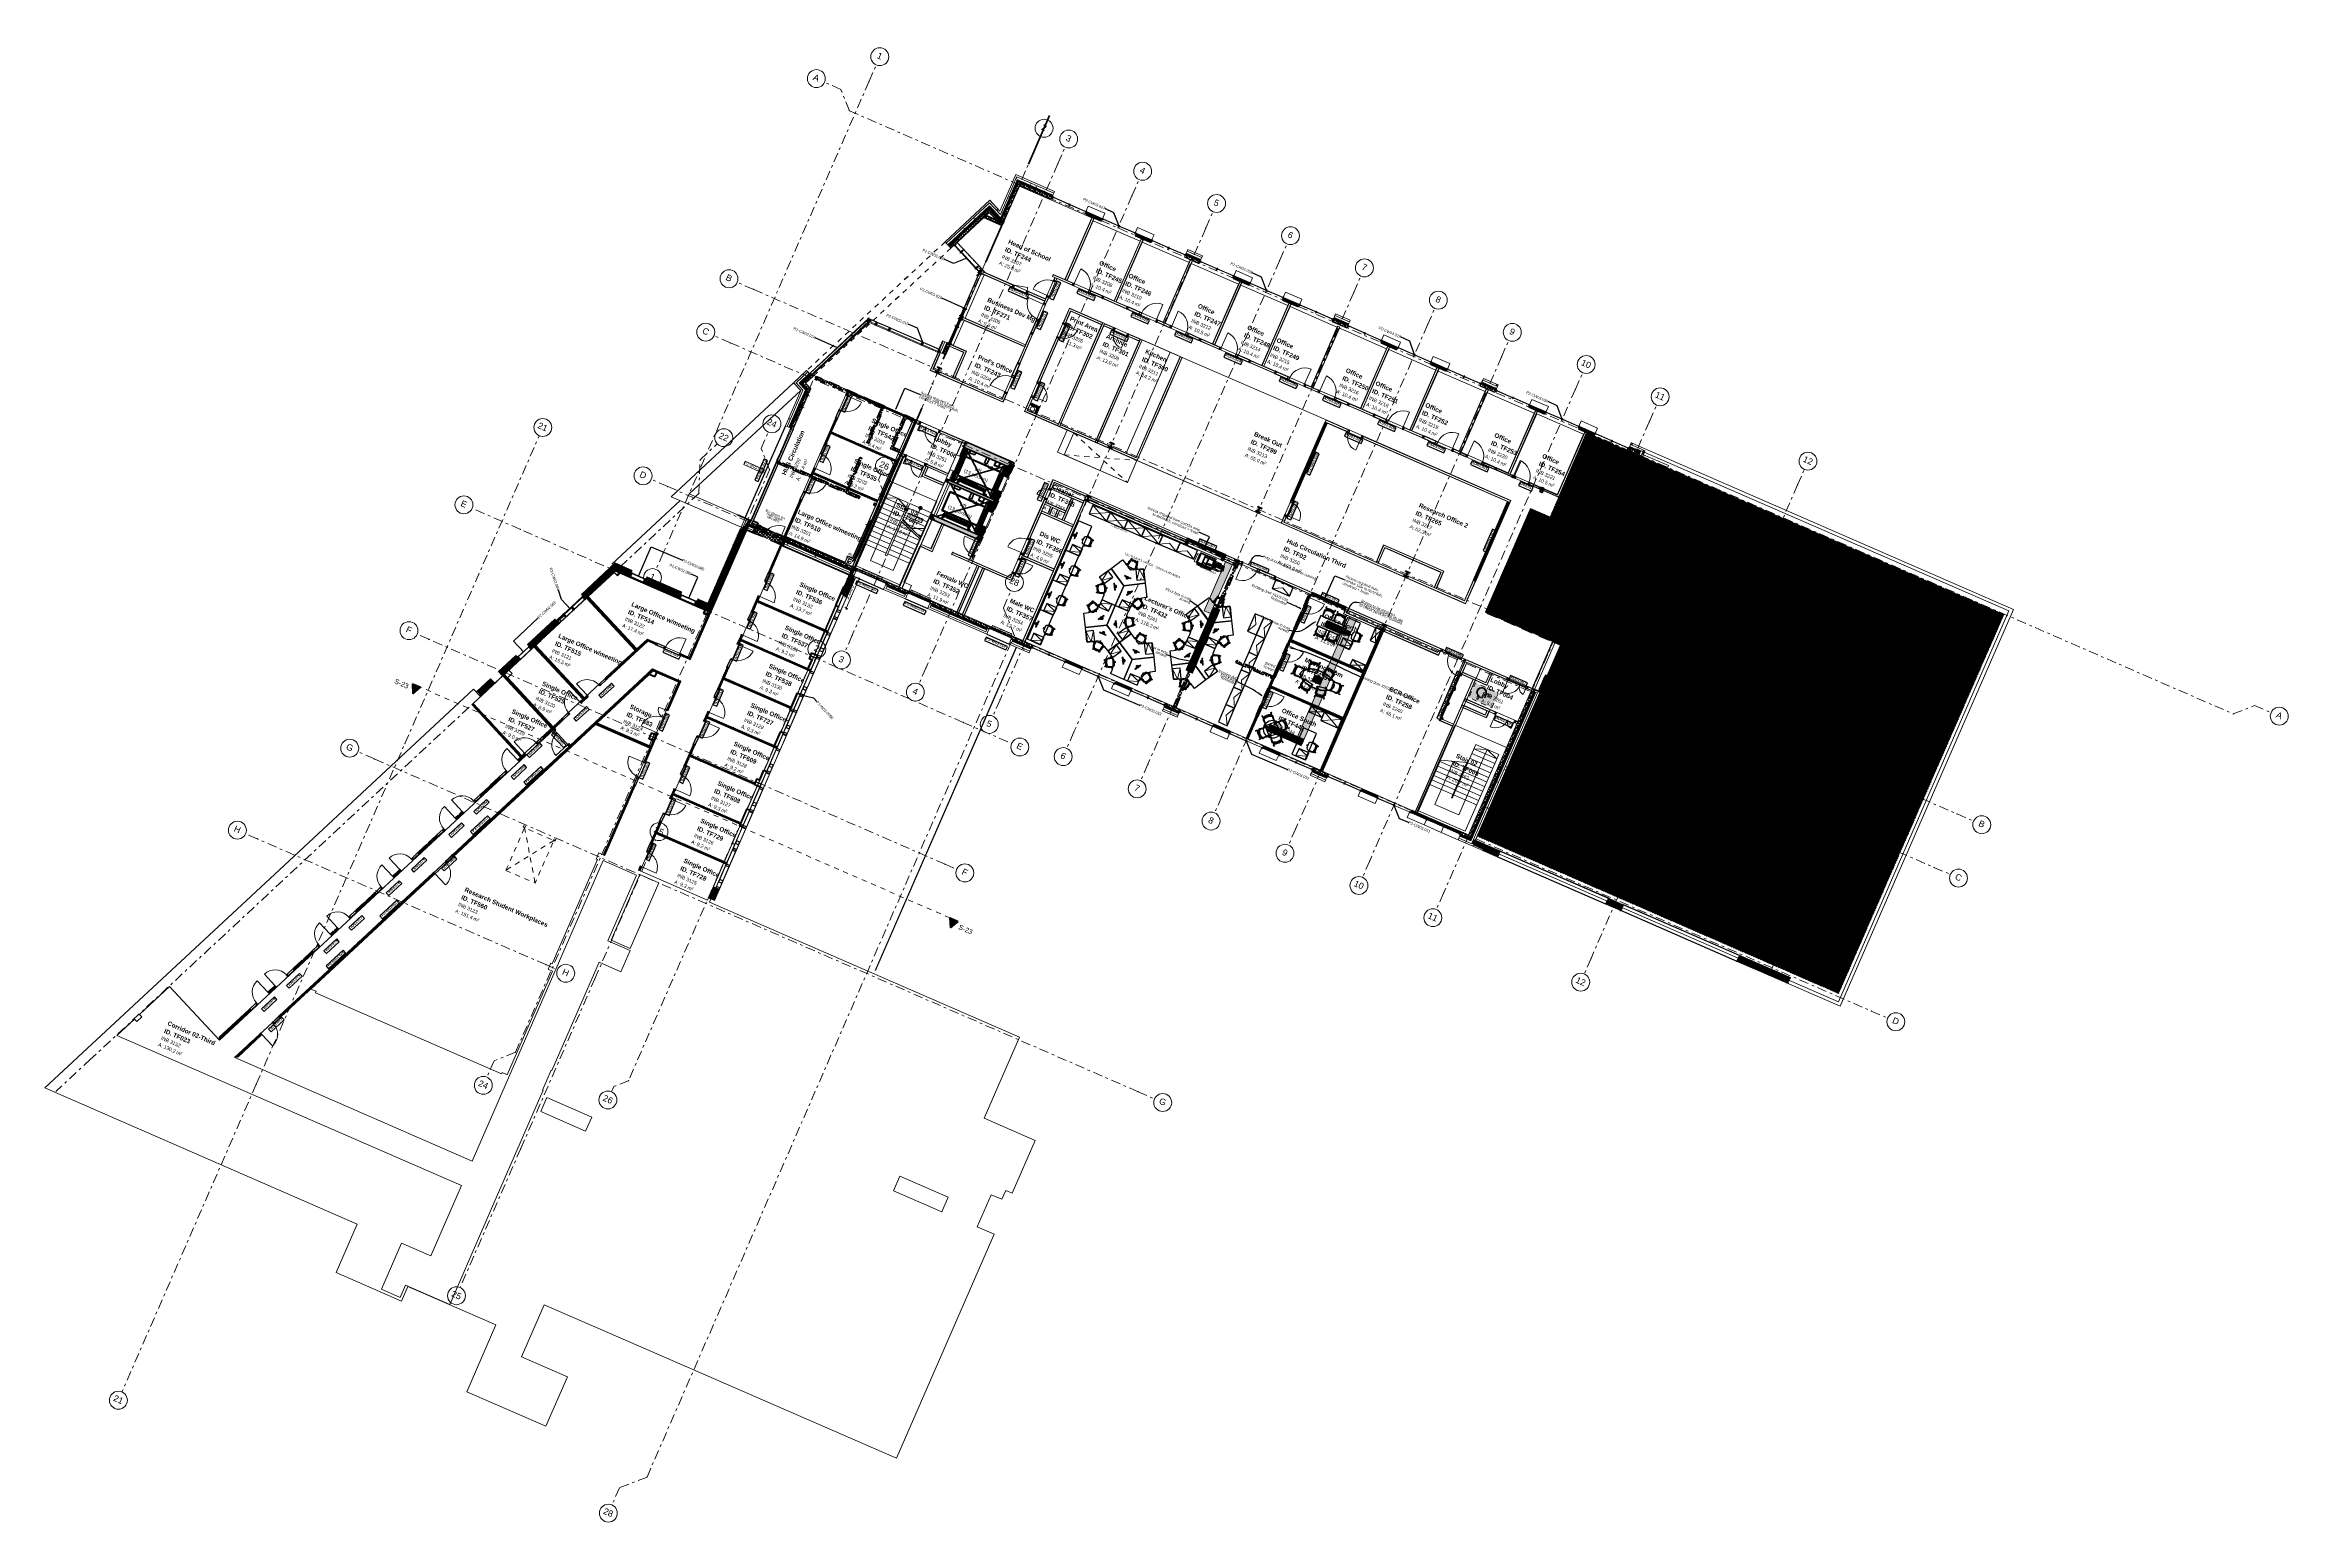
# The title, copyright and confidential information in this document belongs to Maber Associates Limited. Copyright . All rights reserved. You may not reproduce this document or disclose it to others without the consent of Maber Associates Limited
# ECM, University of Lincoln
# Model space of a CAD drawing. Header units: millimetres. Extents: x -35034 to 431752, y -71616 to 25069.
# Drawn here: x -35034 to 90294, y -57398 to 25069 of the extents above; entities that cross this region are included whole.
import ezdxf
from ezdxf.enums import TextEntityAlignment as Align

# ---------------------------------------------------------------- set-up
doc = ezdxf.new("R2010")
doc.units = ezdxf.units.MM
doc.header["$MEASUREMENT"] = 0
for name, pattern in [('Dashed', [564.444447, 282.222223, -282.222223]), ('DASHED2', [0.75, 0.5, -0.25]), ('DGN Style 4', [5938.379518, 2967.335175, -1483.667587, 3.709169, -1483.667587]), ('Double Dashed', [1093.611073, 529.166651, -211.666656, 141.111112, -211.666656]), ('Hidden Line', [55, 45, -10]), ('Long Dashed', [1058.333302, 634.99999, -423.333311])]:
    doc.linetypes.add(name, pattern=pattern)
for name, color, linetype, lineweight in [('0_Pen_No__1', 7, 'Continuous', 13), ('A-15-M_Bracing_Pen_No__20', 7, 'Continuous', 0), ('A-15-M_Bracing_Pen_No__88', 8, 'Continuous', 20), ('A-20-M_Floor_Slab_Pen_No__89', 8, 'Continuous', 20), ('A-20-M_Roof_Pen_No__1', 7, 'Continuous', 13), ('A-25-M_Curtain_Wall_Pen_No__1', 7, 'Continuous', 13), ('A-25-M_Curtain_Wall_Pen_No__85', 8, 'Continuous', 20), ('A-25-M_Wall_Ext_Existing_HUB_Pen_No__1', 7, 'Continuous', 13), ('A-25-M_Wall_Ext_Existing_HUB_Pen_No__195', 7, 'Continuous', 35), ('A-25-M_Wall_Ext_Pen_No__21', 7, 'Continuous', 50), ('A-25-M_Wall_Int_Pen_No__1', 7, 'Continuous', 13), ('A-25-M_Wall_Int_Pen_No__193', 7, 'Continuous', 18), ('A-25-M_Wall_Int_Pen_No__195', 7, 'Continuous', 35), ('A-25-M_Wall_Int_Pen_No__4', 7, 'Continuous', 20), ('A-30-M_Stair_Pen_No__1', 7, 'Continuous', 13), ('A-30-M_Stair_Pen_No__2', 8, 'Continuous', 15), ('A-35-M_FFE_Loose_SIEMENS P2_Pen_No__1', 7, 'Continuous', 13), ('A-35-M_FFE_Loose_SIEMENS P2_Pen_No__150', 7, 'Continuous', 0), ('A-35-M_FFE_Loose_SIEMENS P2_Pen_No__5', 7, 'Continuous', 25), ('A-35-M_FFE_Loose_SIEMENS P2_Pen_No__7', 7, 'Continuous', 35), ('A-35-M_FFE_Loose_SIEMENS P2_Pen_No__9', 7, 'Continuous', 13), ('A-35-M_FFE_Sanitary_Pen_No__89', 8, 'Continuous', 20), ('A-80-M_Lift_Pen_No__8', 7, 'Continuous', 35), ('A-95-H_Fill_Plan.Fill#1_Pen_No__1', 7, 'Continuous', 13), ('A-95-H_Fill_Plan_FloorTrunking_Pen_No__1', 7, 'Continuous', 13), ('A-95-H_Fill_Plan_FloorTrunking_Pen_No__101', 252, 'Continuous', 15), ('A-95-MC_Marker_Section_P2.Marker_Pen_No__1', 7, 'Continuous', 13), ('A-95-MC_Marker_Section_P2.Marker_Pen_No__6', 7, 'Continuous', 35), ('A-95-P_Drawing_Pen_No__1', 7, 'Continuous', 13), ('A-95-P_Drawing_Pen_No__2', 8, 'Continuous', 15), ('A-95-P_Text_1_50_GA_Pen_No__1', 7, 'Continuous', 13), ('A-95-P_Text_1_50_GA_Pen_No__85', 8, 'Continuous', 20), ('ArchiCAD Door Markers_Pen_No__1', 7, 'Continuous', 13), ('ArchiCAD Door Markers_Pen_No__5', 7, 'Continuous', 25), ('ArchiCAD Doors_Pen_No__1', 7, 'Continuous', 13), ('ArchiCAD Doors_Pen_No__3', 7, 'Continuous', 18), ('ArchiCAD Window Markers_Pen_No__1', 7, 'Continuous', 13), ('ArchiCAD Window Markers_Pen_No__5', 7, 'Continuous', 25), ('ArchiCAD Windows_Pen_No__1', 7, 'Continuous', 13), ('ArchiCAD Windows_Pen_No__83', 8, 'Continuous', 20), ('ArchiCAD Zone Stamps_Pen_No__6', 7, 'Continuous', 35), ('ArchiCAD Zone Stamps_Pen_No__9', 7, 'Continuous', 13), ('COLUMN.IFC Import_Pen_No__2', 8, 'Continuous', 15), ('Demolished_A-15-M_Bracing_Pen_No__175', 1, 'Continuous', 35), ('Demolished_A-15-M_Bracing_Pen_No__177', 1, 'Continuous', 70), ('Demolished_A-25-M_Wall_Ext_Existing_HUB_Pen_No__175', 1, 'Continuous', 35), ('Demolished_A-25-M_Wall_Ext_Existing_HUB_Pen_No__177', 1, 'Continuous', 70), ('Demolished_A-25-M_Wall_Int_Pen_No__175', 1, 'Continuous', 35), ('Demolished_A-25-M_Wall_Int_Pen_No__177', 1, 'Continuous', 70), ('New_A-15-MG_Structural_Grid_Pen_No__4', 7, 'Continuous', 20), ('New_A-15-MG_Structural_Grid_Pen_No__8', 7, 'Continuous', 35), ('New_A-20-M_Floor_Slab_Pen_No__89', 8, 'Continuous', 20), ('New_A-20-M_Roof_Pen_No__1', 7, 'Continuous', 13), ('New_A-25-M_Curtain_Wall_Pen_No__1', 7, 'Continuous', 13), ('New_A-25-M_Curtain_Wall_Pen_No__155', 5, 'Continuous', 35), ('New_A-25-M_Curtain_Wall_Pen_No__85', 8, 'Continuous', 20), ('New_A-25-M_Curtain_Wall_Pen_No__87', 8, 'Continuous', 20), ('New_A-25-M_Wall_Ext_Existing_HUB_Pen_No__155', 5, 'Continuous', 35), ('New_A-25-M_Wall_Ext_Pen_No__1', 7, 'Continuous', 13), ('New_A-25-M_Wall_Ext_Pen_No__155', 5, 'Continuous', 35), ('New_A-25-M_Wall_Int_Pen_No__1', 7, 'Continuous', 13), ('New_A-25-M_Wall_Int_Pen_No__155', 5, 'Continuous', 35), ('New_A-60-M_Mechanical_Pen_No__1', 7, 'Continuous', 13), ('New_A-95-H_Fill_Plan_FloorTrunking_Pen_No__1', 7, 'Continuous', 13), ('New_A-95-H_Fill_Plan_FloorTrunking_Pen_No__155', 5, 'Continuous', 35), ('New_A-95-P_Drawing_Pen_No__1', 7, 'Continuous', 13), ('New_A-95-P_Drawing_Pen_No__156', 5, 'Continuous', 50), ('New_A-95-P_Text_1_50_GA_Pen_No__1', 7, 'Continuous', 13), ('New_A-95-P_Text_1_50_GA_Pen_No__155', 5, 'Continuous', 35), ('New_A-95-P_Text_1_50_GA_Pen_No__85', 8, 'Continuous', 20), ('New_ArchiCAD Door Markers_Pen_No__1', 7, 'Continuous', 13), ('New_ArchiCAD Door Markers_Pen_No__5', 7, 'Continuous', 25), ('New_ArchiCAD Doors_Pen_No__1', 7, 'Continuous', 13), ('New_ArchiCAD Doors_Pen_No__3', 7, 'Continuous', 18), ('New_ArchiCAD Window Markers_Pen_No__1', 7, 'Continuous', 13), ('New_ArchiCAD Window Markers_Pen_No__5', 7, 'Continuous', 25), ('New_ArchiCAD Windows_Pen_No__1', 7, 'Continuous', 13), ('New_ArchiCAD Windows_Pen_No__3', 7, 'Continuous', 18), ('New_ArchiCAD Windows_Pen_No__83', 8, 'Continuous', 20), ('New_ArchiCAD Zone Stamps_Pen_No__6', 7, 'Continuous', 35), ('New_ArchiCAD Zone Stamps_Pen_No__9', 7, 'Continuous', 13)]:
    doc.layers.add(name, color=color, linetype=linetype, lineweight=lineweight)
for name, color, linetype in [('A-05-M_Gross_Int_Circulation', 7, 'Continuous'), ('A-15-M_Bracing', 7, 'Continuous'), ('A-15-M_Column_Int', 7, 'Continuous'), ('A-15-MG_Structural_Grid', 7, 'Continuous'), ('A-20-M_Floor_Slab', 7, 'Continuous'), ('A-25-M_Curtain_Wall', 7, 'Continuous'), ('A-25-M_Solar_Shade', 7, 'Continuous'), ('A-25-M_Wall_Ext', 7, 'Continuous'), ('A-25-M_Wall_Ext_Existing_HUB', 7, 'Continuous'), ('A-25-M_Wall_Int', 7, 'Continuous'), ('A-35-M_FFE-Zone', 7, 'Continuous'), ('A-35-M_FFE_Sanitary', 7, 'Continuous'), ('A-95-MC_Marker_Section_P2.Marker', 7, 'Continuous'), ('A-95-P_Drawing', 7, 'Continuous'), ('ArchiCAD Door Markers', 7, 'Continuous'), ('ArchiCAD Doors', 7, 'Continuous'), ('ArchiCAD Window Markers', 7, 'Continuous'), ('ArchiCAD Windows', 7, 'Continuous'), ('COLUMN.IFC Import', 7, 'Continuous'), ('Demolished_A-15-M_Bracing', 7, 'Continuous'), ('Demolished_A-25-M_Wall_Ext_Existing_HUB', 7, 'Continuous'), ('Demolished_A-25-M_Wall_Int', 7, 'Continuous'), ('New_A-05-M_Gross_Int_Circulation', 7, 'Continuous'), ('New_A-15-MG_Structural_Grid', 7, 'Continuous'), ('New_A-15-MG_Structural_Grid_Phase_2', 7, 'Continuous'), ('New_A-20-M_Floor_Slab', 7, 'Continuous'), ('New_A-25-M_Curtain_Wall', 7, 'Continuous'), ('New_A-25-M_Wall_Ext', 7, 'Continuous'), ('New_A-25-M_Wall_Int', 7, 'Continuous'), ('New_A-35-M_FFE-Zone', 7, 'Continuous'), ('New_A-95-P_Drawing', 7, 'Continuous'), ('New_ArchiCAD Door Markers', 7, 'Continuous'), ('New_ArchiCAD Doors', 7, 'Continuous'), ('New_ArchiCAD Window Markers', 7, 'Continuous'), ('New_ArchiCAD Windows', 7, 'Continuous')]:
    doc.layers.add(name, color=color, linetype=linetype)
for name, color, linetype, lineweight, true_color in [('A-05-M_Gross_Int_Circulation_Pen_No__74', 7, 'Continuous', 20, 0x606060), ('A-15-M_Bracing_Pen_No__28', 7, 'Continuous', 50, 0x2a2a2a), ('A-15-M_Bracing_Pen_No__81', 7, 'Continuous', 20, 0x6a6a6a), ('A-15-M_Column_Int_Pen_No__28', 7, 'Continuous', 50, 0x2a2a2a), ('A-15-MG_Structural_Grid_Pen_No__163', 7, 'Continuous', 0, 0x750077), ('A-25-M_Curtain_Wall_Pen_No__144', 7, 'Continuous', 0, 0xc8c8c8), ('A-25-M_Curtain_Wall_Pen_No__165', 7, 'Continuous', 0, 0x006060), ('A-25-M_Curtain_Wall_Pen_No__27', 7, 'Continuous', 50, 0x2a2a2a), ('A-25-M_Curtain_Wall_Pen_No__43', 7, 'Continuous', 30, 0x444444), ('A-25-M_Curtain_Wall_Pen_No__46', 7, 'Continuous', 35, 0x444444), ('A-25-M_Solar_Shade_Pen_No__28', 7, 'Continuous', 50, 0x2a2a2a), ('A-25-M_Solar_Shade_Pen_No__81', 7, 'Continuous', 20, 0x6a6a6a), ('A-25-M_Wall_Ext_Existing_HUB_Pen_No__107', 7, 'Continuous', 15, 0xa6a6a6), ('A-25-M_Wall_Ext_Existing_HUB_Pen_No__43', 7, 'Continuous', 30, 0x444444), ('A-25-M_Wall_Ext_Pen_No__107', 7, 'Continuous', 15, 0xa6a6a6), ('A-25-M_Wall_Ext_Pen_No__149', 7, 'Continuous', 0, 0x2a2a2a), ('A-25-M_Wall_Ext_Pen_No__63', 7, 'Continuous', 20, 0x606060), ('A-25-M_Wall_Int_Pen_No__102', 7, 'Continuous', 15, 0xcccccc), ('A-25-M_Wall_Int_Pen_No__107', 7, 'Continuous', 15, 0xa6a6a6), ('A-25-M_Wall_Int_Pen_No__27', 7, 'Continuous', 50, 0x2a2a2a), ('A-25-M_Wall_Int_Pen_No__81', 7, 'Continuous', 20, 0x6a6a6a), ('A-35-M_FFE-Zone_Pen_No__74', 7, 'Continuous', 20, 0x606060), ('A-35-M_FFE_Fixed_Pen_No__64', 7, 'Continuous', 20, 0x606060), ('A-35-M_FFE_Loose_SIEMENS P2_Pen_No__251', 7, 'Continuous', 13, 0xe8e8e8), ('A-95-H_Fill_Plan.Fill#1_Pen_No__61', 7, 'Continuous', 20, 0x6a6a6a), ('A-95-MC_Marker_Section_P2.Marker_Pen_No__25', 7, 'Continuous', 50, 0x2a2a2a), ('A-95-P_Text_1_50_GA_Pen_No__46', 7, 'Continuous', 35, 0x444444), ('ArchiCAD Doors_Pen_No__23', 7, 'Continuous', 30, 0x2a2a2a), ('ArchiCAD Doors_Pen_No__27', 7, 'Continuous', 50, 0x2a2a2a), ('ArchiCAD Doors_Pen_No__43', 7, 'Continuous', 30, 0x444444), ('ArchiCAD Doors_Pen_No__63', 7, 'Continuous', 20, 0x606060), ('ArchiCAD Windows_Pen_No__23', 7, 'Continuous', 30, 0x2a2a2a), ('ArchiCAD Windows_Pen_No__43', 7, 'Continuous', 30, 0x444444), ('New_A-05-M_Gross_Int_Circulation_Pen_No__74', 7, 'Continuous', 20, 0x606060), ('New_A-15-MG_Structural_Grid_Phase_2_Pen_No__222', 7, 'Continuous', 13, 0x65af33), ('New_A-25-M_Curtain_Wall_Pen_No__23', 7, 'Continuous', 30, 0x2a2a2a), ('New_A-25-M_Curtain_Wall_Pen_No__27', 7, 'Continuous', 50, 0x2a2a2a), ('New_A-25-M_Curtain_Wall_Pen_No__46', 7, 'Continuous', 35, 0x444444), ('New_A-25-M_Wall_Ext_Existing_HUB_Pen_No__27', 7, 'Continuous', 50, 0x2a2a2a), ('New_A-25-M_Wall_Int_Pen_No__27', 7, 'Continuous', 50, 0x2a2a2a), ('New_A-35-M_FFE-Zone_Pen_No__74', 7, 'Continuous', 20, 0x606060), ('New_A-35-M_FFE_Fixed_Pen_No__64', 7, 'Continuous', 20, 0x606060), ('New_A-95-M-SFS_Edge_Pen_No__252', 7, 'Continuous', 13, 0xe8e8e8), ('New_ArchiCAD Doors_Pen_No__23', 7, 'Continuous', 30, 0x2a2a2a), ('New_ArchiCAD Doors_Pen_No__43', 7, 'Continuous', 30, 0x444444), ('New_ArchiCAD Doors_Pen_No__63', 7, 'Continuous', 20, 0x606060), ('New_ArchiCAD Windows_Pen_No__23', 7, 'Continuous', 30, 0x2a2a2a), ('New_ArchiCAD Windows_Pen_No__43', 7, 'Continuous', 30, 0x444444)]:
    doc.layers.add(name, color=color, linetype=linetype, lineweight=lineweight, true_color=true_color)
doc.styles.add('GENERATED_STYLE_1', font='')
doc.styles.add('GENERATED_STYLE_2', font='')
doc.styles.add('GENERATED_STYLE_3', font='')
doc.styles.add('GENERATED_STYLE_4', font='')
doc.styles.add('GENERATED_STYLE_5', font='', dxfattribs={"width": 0.84})
doc.styles.get('GENERATED_STYLE_1').set_extended_font_data('Swis721 BT', bold=True)
doc.styles.get('GENERATED_STYLE_2').set_extended_font_data('Arial', bold=True)
doc.styles.get('GENERATED_STYLE_3').set_extended_font_data('Arial')
doc.styles.get('GENERATED_STYLE_4').set_extended_font_data('Swis721 BT')
doc.styles.get('GENERATED_STYLE_5').set_extended_font_data('Arial')
doc.linetypes.add('Double Slash', pattern='A,0,[1,EC-MA-00-03-DR-A-00370 Phase 2 Hub Third Floor GA-S2-P201.Shx,S=15.679012,R=0,X=0,Y=0],-1975.555563,0', length=1975.555563)
doc.dimstyles.new('GENERATED_STYLE__1', dxfattribs={"dimtxt": 250, "dimasz": 95, "dimexe": 0.18, "dimexo": 0, "dimgap": 0.09, "dimtad": 1, "dimdec": 0, "dimzin": 0, "dimdsep": 46, "dimtxsty": 'GENERATED_STYLE_4', "dimblk": 'ARROWHEAD_2', "dimblk1": 'ARROWHEAD_2', "dimblk2": 'ARROWHEAD_2', "dimcen": 0.09, "dimclrd": 7, "dimclre": 7, "dimclrt": 7, "dimadec": 0, "dimazin": 0, "dimtfac": 1, "dimtdec": 4, "dimtmove": 0, "dimatfit": 3, "dimfxl": 1, "dimtolj": 1, "dimtzin": 0, "dimarcsym": 0})
doc.dimstyles.new('GENERATED_STYLE__2', dxfattribs={"dimtxt": 0.18, "dimasz": 273.6, "dimexe": 0.18, "dimexo": 0.0625, "dimgap": 0.09, "dimtad": 0, "dimtih": 1, "dimtoh": 1, "dimdec": 4, "dimzin": 0, "dimdsep": 46, "dimcen": 0.09, "dimadec": 0, "dimazin": 0, "dimtfac": 1, "dimtdec": 4, "dimtmove": 0, "dimatfit": 3, "dimldrblk": 'ARROWHEAD_5', "dimfxl": 1, "dimtolj": 1, "dimtzin": 0, "dimarcsym": 0})
doc.dimstyles.new('GENERATED_STYLE__3', dxfattribs={"dimtxt": 0.18, "dimasz": 182.4, "dimexe": 0.18, "dimexo": 0.0625, "dimgap": 0.09, "dimtad": 0, "dimtih": 1, "dimtoh": 1, "dimdec": 4, "dimzin": 0, "dimdsep": 46, "dimcen": 0.09, "dimadec": 0, "dimazin": 0, "dimtfac": 1, "dimtdec": 4, "dimtmove": 0, "dimatfit": 3, "dimldrblk": 'ARROWHEAD_5', "dimfxl": 1, "dimtolj": 1, "dimtzin": 0, "dimarcsym": 0})
pattern_1 = [(103.994, (0, 0), (-1137.956, 451.319), [0, -965.2, 0, -1079.5, 0, -1031.875]), (73.994, (0, 0), (-1195.13, 1745.31), [0, -520.7, 0, -869.95, 0, -333.375]), (33.994, (-311.5, -716.2), (785.414, 1814.82), [0, -317.5, 0, -1143, 0, -1492.25]), (23.994, (-311.5, -716.2), (250.276, 1972.774), [0, -158.75, 0, -749.3, 0, -857.25])]
pattern_2 = [(45, (0, 0), (-35.35534, 35.35534), []), (135, (0, 0), (35.35534, 35.35534), [])]
pattern_3 = [(60, (0, 0), (-43.30127, 25), []), (120, (0, 0), (43.30127, 25), [])]
pattern_4 = [(45, (0, 0), (-91.92388, 91.92388), []), (135, (0, 0), (91.92388, 91.92388), [])]
pattern_5 = [(0, (0, 0), (0, 130), []), (90, (0, 0), (-130, 0), [])]
pattern_6 = [(286.3, (0, 0), (-3213820, 11866500), [3000, -14992680]), (309.93, (992000, -2522800), (-1760680, 765780), [4670, -4288600]), (111.49, (-168200, -712500), (765800, 1760700), [7100, -2708200]), (111.49, (-238700, -1062700), (765800, 1760700), [7100, -2708200]), (111.49, (-566500, -1578300), (765800, 1760700), [7100, -2708200]), (111.49, (-655700, -1708100), (765800, 1760700), [7100, -2708200]), (111.494, (-465300, -1834400), (765800, 1760700), [7100, -2708200]), (111.494, (-104200, -1931700), (765800, 1760700), [7100, -2708200]), (111.494, (257800, -2002000), (765800, 1760700), [7100, -2708200]), (183.06, (-194600, -886000), (2526450, 994900), [11200, -4282100]), (183.06, (-349700, -1079650), (2526450, 994900), [11200, -4282100]), (183.06, (116350, -2076500), (2526450, 994900), [11200, -4282100]), (111.49, (-350400, -1231700), (765800, 1760700), [7100, -2708200]), (111.49, (-502900, -1720200), (765800, 1760700), [7100, -2708200]), (111.494, (-274000, -1895900), (765800, 1760700), [7100, -2708200]), (111.494, (322000, -2155100), (765800, 1760700), [7100, -2708200]), (48.06, (-367140, -1412600), (765780, 1760680), [10500, -6061050]), (48.06, (-236400, -1671930), (765780, 1760680), [10520, -6061050]), (48.06, (-93300, -549600), (765800, 1760700), [10500, -6061050]), (48.06, (189050, -378800), (765800, 1760700), [10500, -6061050]), (48.06, (50600, -207200), (765800, 1760700), [10500, -6061050]), (48.06, (563700, -450600), (765800, 1760700), [10500, -6061050]), (48.06, (904800, -517960), (765780, 1760680), [10500, -6061050]), (48.06, (1265960, -877540), (765780, 1760680), [10500, -6061050]), (48.06, (1482600, -916100), (765780, 1760680), [10520, -6061050]), (48.06, (1273060, -1199550), (765780, 1760680), [10520, -6061050]), (48.06, (1211900, -1491860), (765780, 1760680), [10520, -6061050]), (48.06, (943500, -1689000), (765780, 1760680), [10520, -6061050]), (48.06, (1016600, -1999200), (765780, 1760680), [10520, -6061050]), (48.06, (801000, -2133260), (765780, 1760680), [10520, -6061050]), (48.06, (807600, -2293060), (765780, 1760680), [10520, -6061050]), (48.06, (630500, -2291960), (765780, 1760680), [10520, -6061050]), (48.06, (151700, -1607900), (765780, 1760680), [10520, -6061050]), (48.06, (70000, -1177460), (765780, 1760680), [10500, -6061050]), (48.06, (631750, -935800), (765780, 1760680), [10500, -6061050]), (48.06, (986700, -1181300), (765780, 1760680), [10500, -6061050]), (48.06, (850600, -1436000), (765780, 1760680), [10520, -6061050]), (48.06, (409300, -1365550), (765780, 1760680), [10500, -6061050]), (48.06, (488700, -1638000), (765780, 1760680), [10520, -6061050]), (48.06, (565600, -1787900), (765780, 1760680), [10520, -6061050]), (48.06, (297900, -886800), (765780, 1760680), [10500, -6061050]), (48.06, (277700, -629950), (765800, 1760700), [10500, -6061050]), (111.494, (551400, -2107800), (765800, 1760700), [7100, -2708200]), (111.494, (998900, -2140500), (765800, 1760700), [7100, -2708200]), (111.49, (707000, -1598400), (765800, 1760700), [7100, -2708200]), (111.494, (1193500, -1658100), (765800, 1760700), [7100, -2708200]), (111.49, (691100, -1191600), (765800, 1760700), [7100, -2708200]), (111.49, (1263300, -1334100), (765800, 1760700), [7100, -2708200]), (111.49, (979600, -866500), (765800, 1760700), [7100, -2708200]), (111.49, (1307600, -730700), (765800, 1760700), [7100, -2708200]), (111.49, (640400, -526600), (765800, 1760700), [7100, -2708200]), (111.49, (694500, -717200), (765800, 1760700), [7100, -2708200]), (111.49, (314700, -283700), (765800, 1760700), [7100, -2708200]), (111.49, (167600, -528500), (765800, 1760700), [7100, -2708200]), (111.49, (12400, -430600), (765800, 1760700), [7100, -2708200]), (111.49, (67100, -748000), (765800, 1760700), [7100, -2708200]), (111.49, (344000, -1091200), (765800, 1760700), [7100, -2708200]), (111.49, (29600, -939300), (765800, 1760700), [7100, -2708200]), (111.49, (438400, -757700), (765800, 1760700), [7100, -2708200]), (111.49, (-42600, -1373600), (765800, 1760700), [7100, -2708200]), (169.023, (65740, -1702860), (-7808487, 1302433), [10530, -17691000]), (169.023, (1133700, -1883880), (-7808487, 1302433), [10530, -17691000]), (169.023, (1445740, -1224800), (-7808487, 1302433), [10530, -17691000]), (169.023, (1047320, -1405880), (-7808487, 1302433), [10530, -17691000]), (169.023, (180300, -1357830), (-7808487, 1302433), [10530, -17691000]), (169.023, (-432670, -1577200), (-7808487, 1302433), [10530, -17691000]), (169.023, (223600, -966600), (-7808487, 1302433), [10530, -17691000]), (169.023, (1136430, -1014340), (-7808487, 1302433), [10530, -17691000]), (169.023, (1524220, -1021000), (-7808487, 1302433), [10530, -17691000]), (169.023, (1135220, -608810), (-7808487, 1302433), [10530, -17691000]), (169.023, (893470, -721350), (-7808487, 1302433), [10530, -17691000]), (169.023, (840820, -1017380), (-7808487, 1302433), [10530, -17691000]), (169.023, (46180, -1841170), (-7808487, 1302433), [10530, -17691000]), (169.023, (407640, -1861700), (-7808487, 1302433), [10530, -17691000]), (169.023, (845750, -1951000), (-7808487, 1302433), [10530, -17691000]), (48.06, (1350950, -1429200), (765780, 1760680), [10520, -6061050]), (48.06, (1140700, -2005970), (765780, 1760680), [10520, -6061050]), (48.06, (978100, -2309850), (765780, 1760680), [10520, -6061050]), (48.06, (198750, -158600), (765800, 1760700), [10500, -6061050]), (48.06, (458460, -261400), (765800, 1760700), [10500, -6061050]), (48.06, (772750, -448730), (765780, 1760680), [10500, -6061050]), (48.06, (1481360, -686060), (765780, 1760680), [10520, -6061050]), (48.06, (1667650, -817700), (765780, 1760680), [10520, -6061050]), (48.06, (1651400, -901750), (765780, 1760680), [10520, -6061050])]

# ---------------------------------------------------------------- blocks, each defined once
blk = doc.blocks.new('Prof_s Office_INB 3238_1_3', base_point=(49172, -13254))
at = {"layer": 'New_A-35-M_FFE-Zone_Pen_No__74', "linetype": 'Continuous'}
for p, q in [((48750, -10224), (46872, -14532)), ((51622, -11476), (48750, -10224)), ((49743, -15785), (51622, -11476)), ((46872, -14532), (49743, -15785))]:
    blk.add_line(p, q, dxfattribs=at)
at = {"layer": 'New_ArchiCAD Zone Stamps_Pen_No__9'}
for tag, height, style, p in [('zoneNameLine2', 250, 'GENERATED_STYLE_2', (48515, -12286)), ('ROOM_NAME', 250, 'GENERATED_STYLE_2', (48704, -11854)), ('measuredAreaCode', 200, 'GENERATED_STYLE_3', (48170, -13067)), ('ROOM_NUMBER', 200, 'GENERATED_STYLE_3', (48327, -12706)), ('DUMMY_649', 200, 'GENERATED_STYLE_3', (48477, -13201)), ('DUMMY_650', 200, 'GENERATED_STYLE_3', (48967, -13414)), ('DUMMY_651', 133, 'GENERATED_STYLE_3', (49246, -13521))]:
    blk.add_attdef(tag, text='', height=height, rotation=336.44041, dxfattribs=dict(at, style=style)).set_placement(p, align=Align.TOP_LEFT)
blk = doc.blocks.new('Simple Window Opening[1]_3')
at = {"layer": 'New_ArchiCAD Windows_Pen_No__1', "linetype": 'Continuous'}
for p, q in [((49234, -8278), (49106, -8222)), ((49339, -8324), (49234, -8278)), ((49447, -8371), (49339, -8324)), ((49541, -8412), (49447, -8371)), ((48085, -10914), (47957, -10858)), ((48190, -10960), (48085, -10914)), ((48298, -11006), (48190, -10960)), ((48391, -11047), (48298, -11006))]:
    blk.add_line(p, q, dxfattribs=at)
at = {"layer": 'New_ArchiCAD Windows_Pen_No__23', "linetype": 'Continuous'}
for p, q in [((49106, -8222), (47957, -10858)), ((49541, -8412), (48391, -11047))]:
    blk.add_line(p, q, dxfattribs=at)
blk = doc.blocks.new('Simple Window Opening[2]_3')
at = {"layer": 'New_ArchiCAD Windows_Pen_No__1', "linetype": 'Continuous'}
for p, q in [((53819, 2236), (53690, 2292)), ((53924, 2190), (53819, 2236)), ((54031, 2143), (53924, 2190)), ((54125, 2102), (54031, 2143)), ((49234, -8278), (49106, -8222)), ((49339, -8324), (49234, -8278)), ((49447, -8371), (49339, -8324)), ((49541, -8412), (49447, -8371))]:
    blk.add_line(p, q, dxfattribs=at)
at = {"layer": 'New_ArchiCAD Windows_Pen_No__23', "linetype": 'Continuous'}
for p, q in [((53690, 2292), (49106, -8222)), ((54125, 2102), (49541, -8412))]:
    blk.add_line(p, q, dxfattribs=at)
blk = doc.blocks.new('Wall_1_3', base_point=(44635, -19661))
at = {"layer": 'A-25-M_Wall_Ext_Existing_HUB', "linetype": 'Continuous', "lineweight": 0, "true_color": 0x000000}
h = blk.add_hatch(dxfattribs=at)
h.set_pattern_fill('Rigid_Insulation_0003', color=178, style=0, pattern_type=2)
h.set_pattern_definition(pattern_5)
h.paths.add_polyline_path([(48081, -10923), (48040, -11017), (48063, -11027), (48104, -10933)])
at = {"layer": 'A-25-M_Wall_Ext_Existing_HUB_Pen_No__107', "linetype": 'Continuous'}
h = blk.add_hatch(dxfattribs=at)
h.set_pattern_fill('Concrete_Block_0003', color=256, style=0, pattern_type=2)
h.set_pattern_definition(pattern_4)
h.paths.add_polyline_path([(53729, 2381), (53690, 2292), (53819, 2236), (53858, 2325)])
h = blk.add_hatch(dxfattribs=at)
h.set_pattern_fill('Batt_Insulation_0003', color=256, style=0, pattern_type=2)
h.set_pattern_definition(pattern_3)
h.paths.add_polyline_path([(53775, 2486), (53729, 2381), (53858, 2325), (53904, 2430)])
h = blk.add_hatch(dxfattribs=at)
h.set_pattern_fill('Batt_Insulation_0003', color=256, style=0, pattern_type=2)
h.set_pattern_definition(pattern_3)
h.paths.add_polyline_path([(53858, 2325), (53819, 2236), (53924, 2190), (53963, 2279)])
h = blk.add_hatch(dxfattribs=at)
h.set_pattern_fill('Batt_Insulation_0003', color=256, style=0, pattern_type=2)
h.set_pattern_definition(pattern_3)
h.paths.add_polyline_path([(53904, 2430), (53858, 2325), (53963, 2279), (54009, 2384)])
h = blk.add_hatch(dxfattribs=at)
h.set_pattern_fill('613_01__ad_AR_SAND_0003', color=256, style=0, pattern_type=2)
h.set_pattern_definition(pattern_1)
h.paths.add_polyline_path([(54068, 2227), (54031, 2143), (54125, 2102), (54162, 2186)])
h = blk.add_hatch(dxfattribs=at)
h.set_pattern_fill('613_01__ad_AR_SAND_0003', color=256, style=0, pattern_type=2)
h.set_pattern_definition(pattern_1)
h.paths.add_polyline_path([(54239, 2364), (54257, 2404), (54163, 2445), (54145, 2405)])
h = blk.add_hatch(dxfattribs=at)
h.set_pattern_fill('Concrete_Block_0003', color=256, style=0, pattern_type=2)
h.set_pattern_definition(pattern_4)
h.paths.add_polyline_path([(47953, -10867), (44390, -19037), (44463, -19221), (48081, -10923), (48080, -10923), (48035, -10903)])
h = blk.add_hatch(dxfattribs=at)
h.set_pattern_fill('Batt_Insulation_0003', color=256, style=0, pattern_type=2)
h.set_pattern_definition(pattern_3)
h.paths.add_polyline_path([(44463, -19221), (44522, -19372), (48145, -11063), (48063, -11027), (48040, -11017)])
h = blk.add_hatch(dxfattribs=at)
h.set_pattern_fill('613_01__ad_AR_SAND_0003', color=256, style=0, pattern_type=2)
h.set_pattern_definition(pattern_1)
h.paths.add_polyline_path([(44685, -19292), (44779, -19333), (48388, -11056), (48253, -11109)])
h = blk.add_hatch(dxfattribs=at)
h.set_pattern_fill('613_01__ad_AR_SAND_0003', color=256, style=0, pattern_type=2)
h.set_pattern_definition(pattern_1)
h.paths.add_polyline_path([(48253, -11109), (48388, -11056), (48104, -10933), (48063, -11027)])
h = blk.add_hatch(dxfattribs=at)
h.set_pattern_fill('613_01__ad_AR_SAND_0003', color=256, style=0, pattern_type=2)
h.set_pattern_definition(pattern_1)
h.paths.add_polyline_path([(44607, -19469), (44582, -19526), (44635, -19661), (44701, -19510)])
at = {"layer": 'Demolished_A-25-M_Wall_Ext_Existing_HUB_Pen_No__175', "linetype": 'Continuous'}
h = blk.add_hatch(dxfattribs=at)
h.set_pattern_fill('Concrete_Block_0003', color=256, style=0, pattern_type=2)
h.set_pattern_definition(pattern_4)
h.paths.add_polyline_path([(53673, 2253), (52115, -1322), (52197, -1358), (52242, -1378), (52550, -1512), (54125, 2102), (54031, 2143), (53924, 2190), (53819, 2236), (53729, 2275)])
h = blk.add_hatch(dxfattribs=at)
h.set_pattern_fill('Concrete_Block_0003', color=256, style=0, pattern_type=2)
h.set_pattern_definition(pattern_4)
h.paths.add_polyline_path([(51571, -2569), (50945, -4003), (51027, -4039), (51073, -4059), (51380, -4193), (52006, -2758), (51699, -2624), (51653, -2604)])
h = blk.add_hatch(dxfattribs=at)
h.set_pattern_fill('Concrete_Block_0003', color=256, style=0, pattern_type=2)
h.set_pattern_definition(pattern_4)
h.paths.add_polyline_path([(50402, -5250), (50046, -6066), (50128, -6101), (50174, -6121), (50481, -6255), (50837, -5439), (50530, -5306), (50484, -5286)])
h = blk.add_hatch(dxfattribs=at)
h.set_pattern_fill('Concrete_Block_0003', color=256, style=0, pattern_type=2)
h.set_pattern_definition(pattern_4)
h.paths.add_polyline_path([(49129, -8168), (49106, -8222), (49234, -8278), (49339, -8324), (49447, -8371), (49541, -8412), (49937, -7502), (49630, -7368), (49585, -7348), (49503, -7312), (49134, -8156)])
h = blk.add_hatch(dxfattribs=at)
h.set_pattern_fill('Concrete_Block_0003', color=256, style=0, pattern_type=2)
h.set_pattern_definition(pattern_4)
h.paths.add_polyline_path([(49106, -8222), (49102, -8231), (49184, -8267), (49230, -8287), (49537, -8421), (49541, -8412), (49447, -8371), (49339, -8324), (49234, -8278)])
at = {"layer": 'New_A-25-M_Wall_Ext_Existing_HUB_Pen_No__155', "linetype": 'Continuous'}
h = blk.add_hatch(dxfattribs=at)
h.set_pattern_fill('Grid_5x5_Diagonal_0003', color=256, style=0, pattern_type=2)
h.set_pattern_definition(pattern_2)
h.paths.add_polyline_path([(54073, 2239), (54068, 2227), (54162, 2186), (54167, 2198)])
h = blk.add_hatch(dxfattribs=at)
h.set_pattern_fill('Grid_5x5_Diagonal_0003', color=256, style=0, pattern_type=2)
h.set_pattern_definition(pattern_2)
h.paths.add_polyline_path([(54078, 2251), (54073, 2239), (54167, 2198), (54172, 2210)])
h = blk.add_hatch(dxfattribs=at)
h.set_pattern_fill('Grid_5x5_Diagonal_0003', color=256, style=0, pattern_type=2)
h.set_pattern_definition(pattern_2)
h.paths.add_polyline_path([(54138, 2388), (54078, 2251), (54172, 2210), (54232, 2347)])
h = blk.add_hatch(dxfattribs=at)
h.set_pattern_fill('Grid_5x5_Diagonal_0003', color=256, style=0, pattern_type=2)
h.set_pattern_definition(pattern_2)
h.paths.add_polyline_path([(54143, 2399), (54138, 2388), (54232, 2347), (54237, 2358)])
h = blk.add_hatch(dxfattribs=at)
h.set_pattern_fill('Grid_5x5_Diagonal_0003', color=256, style=0, pattern_type=2)
h.set_pattern_definition(pattern_2)
h.paths.add_polyline_path([(54145, 2405), (54143, 2399), (54237, 2358), (54239, 2364)])
h = blk.add_hatch(dxfattribs=at)
h.set_pattern_fill('Grid_5x5_Diagonal_0003', color=256, style=0, pattern_type=2)
h.set_pattern_definition(pattern_2)
h.paths.add_polyline_path([(47953, -10867), (48035, -10903), (48080, -10923), (48081, -10923), (48186, -10969), (48294, -11015), (48388, -11056), (48391, -11047), (47957, -10858)])
h = blk.add_hatch(dxfattribs=at)
h.set_pattern_fill('Grid_5x5_Diagonal_0003', color=256, style=0, pattern_type=2)
h.set_pattern_definition(pattern_2)
h.paths.add_polyline_path([(44610, -19464), (44607, -19469), (44701, -19510), (44704, -19505)])
h = blk.add_hatch(dxfattribs=at)
h.set_pattern_fill('Grid_5x5_Diagonal_0003', color=256, style=0, pattern_type=2)
h.set_pattern_definition(pattern_2)
h.paths.add_polyline_path([(44614, -19453), (44610, -19464), (44704, -19505), (44708, -19494)])
h = blk.add_hatch(dxfattribs=at)
h.set_pattern_fill('Grid_5x5_Diagonal_0003', color=256, style=0, pattern_type=2)
h.set_pattern_definition(pattern_2)
h.paths.add_polyline_path([(44674, -19315), (44614, -19453), (44708, -19494), (44768, -19356)])
h = blk.add_hatch(dxfattribs=at)
h.set_pattern_fill('Grid_5x5_Diagonal_0003', color=256, style=0, pattern_type=2)
h.set_pattern_definition(pattern_2)
h.paths.add_polyline_path([(44680, -19304), (44674, -19315), (44768, -19356), (44774, -19345)])
h = blk.add_hatch(dxfattribs=at)
h.set_pattern_fill('Grid_5x5_Diagonal_0003', color=256, style=0, pattern_type=2)
h.set_pattern_definition(pattern_2)
h.paths.add_polyline_path([(44685, -19292), (44680, -19304), (44774, -19345), (44779, -19333)])
at = {"layer": 'A-25-M_Wall_Ext_Existing_HUB_Pen_No__1', "linetype": 'Continuous'}
for p, q in [((53951, 2538), (53822, 2594)), ((54056, 2492), (53951, 2538)), ((53729, 2381), (53858, 2325)), ((53775, 2486), (53904, 2430)), ((53819, 2236), (53858, 2325)), ((53904, 2430), (54009, 2384)), ((53924, 2190), (53963, 2279)), ((53963, 2279), (54009, 2384)), ((54031, 2143), (54116, 2338)), ((54163, 2445), (54056, 2492)), ((54116, 2338), (54163, 2445)), ((54257, 2404), (54163, 2445)), ((44463, -19221), (48040, -11017)), ((44522, -19372), (48145, -11063)), ((44610, -19464), (48253, -11109)), ((48035, -10903), (47953, -10867)), ((48080, -10923), (48035, -10903)), ((48253, -11109), (48063, -11027)), ((48081, -10923), (48080, -10923)), ((48186, -10969), (48104, -10933)), ((48186, -10969), (48104, -10933)), ((48294, -11015), (48186, -10969)), ((48294, -11015), (48186, -10969)), ((48388, -11056), (48294, -11015)), ((48388, -11056), (48294, -11015)), ((44582, -19526), (44607, -19469))]:
    blk.add_line(p, q, dxfattribs=at)
at = {"layer": 'A-25-M_Wall_Ext_Existing_HUB_Pen_No__1', "linetype": 'Continuous', "flags": 128}
for points in [[(54125, 2102), (54162, 2186)], [(47953, -10867), (44390, -19037)], [(44779, -19333), (48388, -11056)], [(44635, -19661), (44663, -19597)]]:
    blk.add_lwpolyline(points, dxfattribs=at)
at = {"layer": 'A-25-M_Wall_Ext_Existing_HUB_Pen_No__43', "linetype": 'Continuous'}
for p, q in [((48040, -11017), (48081, -10923)), ((48063, -11027), (48040, -11017)), ((48104, -10933), (48063, -11027)), ((48081, -10923), (48104, -10933))]:
    blk.add_line(p, q, dxfattribs=at)
at = {"layer": 'Demolished_A-25-M_Wall_Ext_Existing_HUB_Pen_No__177', "linetype": 'Long Dashed'}
for p, q in [((53673, 2253), (52115, -1322)), ((52550, -1512), (54125, 2102)), ((53729, 2275), (53673, 2253)), ((52197, -1358), (52115, -1322)), ((52242, -1378), (52197, -1358)), ((52550, -1512), (52242, -1378)), ((51571, -2569), (50945, -4003)), ((51380, -4193), (52006, -2758)), ((51571, -2569), (51653, -2604)), ((51653, -2604), (51699, -2624)), ((51699, -2624), (52006, -2758)), ((51027, -4039), (50945, -4003)), ((51073, -4059), (51027, -4039)), ((51380, -4193), (51073, -4059)), ((50402, -5250), (50046, -6066)), ((50128, -6101), (50046, -6066)), ((50481, -6255), (50174, -6121)), ((50481, -6255), (50837, -5439)), ((50530, -5306), (50837, -5439)), ((49503, -7312), (49134, -8156)), ((49503, -7312), (49585, -7348)), ((49541, -8412), (49937, -7502)), ((49585, -7348), (49630, -7368)), ((49630, -7368), (49937, -7502)), ((49106, -8222), (49102, -8231)), ((49184, -8267), (49102, -8231)), ((49129, -8168), (49106, -8222)), ((49134, -8156), (49129, -8168)), ((49230, -8287), (49184, -8267)), ((49537, -8421), (49230, -8287)), ((49537, -8421), (49541, -8412))]:
    blk.add_line(p, q, dxfattribs=at)
at = {"layer": 'New_A-25-M_Wall_Ext_Existing_HUB_Pen_No__27', "linetype": 'Continuous'}
blk.add_line((47957, -10858), (48391, -11047), dxfattribs=at)
at = {"layer": 'New_ArchiCAD Windows', "color": 251, "linetype": 'Continuous', "lineweight": 20, "true_color": 0x606060}
for name in ['Simple Window Opening[2]_3', 'Simple Window Opening[1]_3']:
    blk.add_blockref(name, (0, 0), dxfattribs=at)
blk = doc.blocks.new('Wall_2_3', base_point=(10013, -4564))
at = {"layer": 'New_A-25-M_Wall_Ext_Pen_No__155', "linetype": 'Continuous'}
h = blk.add_hatch(dxfattribs=at)
h.set_pattern_fill('Grid_5x5_Diagonal_0003', color=256, style=0, pattern_type=2)
h.set_pattern_definition(pattern_2)
h.paths.add_polyline_path([(9831, -4567), (9845, -4573), (9847, -4573), (9981, -4632), (9983, -4633), (10013, -4564), (10011, -4563), (9877, -4505), (9875, -4504), (9861, -4498)])
at = {"layer": 'New_A-25-M_Wall_Ext_Pen_No__1', "linetype": 'Continuous', "flags": 128}
for points in [[(9861, -4498), (9831, -4567)], [(9845, -4573), (9831, -4567)], [(9847, -4573), (9845, -4573)], [(9981, -4632), (9847, -4573)], [(9983, -4633), (9981, -4632)], [(9983, -4633), (10013, -4564)]]:
    blk.add_lwpolyline(points, dxfattribs=at)
blk = doc.blocks.new('Wall_3_3', base_point=(45329, -19572))
at = {"layer": 'New_A-25-M_Wall_Ext_Pen_No__155', "linetype": 'Continuous'}
h = blk.add_hatch(dxfattribs=at)
h.set_pattern_fill('Grid_5x5_Diagonal_0003', color=256, style=0, pattern_type=2)
h.set_pattern_definition(pattern_2)
h.paths.add_polyline_path([(44665, -19593), (44663, -19597), (45213, -19837), (45215, -19833), (45251, -19750), (45254, -19745), (45258, -19734), (45318, -19596), (45324, -19584), (45329, -19572), (44779, -19333), (44774, -19345), (44768, -19356), (44708, -19494), (44704, -19505), (44701, -19510)])
at = {"layer": 'New_A-25-M_Wall_Ext_Pen_No__1', "linetype": 'Continuous', "flags": 128}
for points in [[(44663, -19597), (45213, -19837)], [(45329, -19572), (44779, -19333)], [(45213, -19837), (45215, -19833)], [(45215, -19833), (45251, -19750)], [(45251, -19750), (45254, -19745)], [(45254, -19745), (45258, -19734)], [(45258, -19734), (45318, -19596)], [(45318, -19596), (45324, -19584)], [(45324, -19584), (45329, -19572)]]:
    blk.add_lwpolyline(points, dxfattribs=at)
blk = doc.blocks.new('Corridor 02-Third_INB 3152_2_3', base_point=(-27291, -30973))
at = {"layer": 'New_A-05-M_Gross_Int_Circulation_Pen_No__74', "linetype": 'Continuous'}
for p, q in [((-6645, -13146), (-25293, -30497)), ((-5755, -14103), (-6645, -13146)), ((-24435, -31465), (-5755, -14103)), ((-3879, -20465), (-7515, -28803)), ((-2019, -21276), (-3879, -20465)), ((-3617, -24942), (-2019, -21276)), ((-2387, -25478), (-3617, -24942)), ((-6756, -32192), (-4117, -26141)), ((-4117, -26141), (-2907, -26669)), ((-2907, -26669), (-2387, -25478)), ((-28082, -27500), (-29761, -29061)), ((-25293, -30497), (-28082, -27500)), ((-7515, -28803), (-11193, -37239)), ((-30034, -29317), (-31018, -30231)), ((-29908, -29453), (-30034, -29317)), ((-29634, -29198), (-29908, -29453)), ((-29761, -29061), (-29634, -29198)), ((-31018, -30231), (-11793, -38615)), ((-11193, -37239), (-24435, -31465)), ((-7269, -33277), (-6789, -32177)), ((-6789, -32177), (-6756, -32192)), ((-9983, -39594), (-7235, -33292)), ((-7235, -33292), (-7269, -33277)), ((-11793, -38615), (-13499, -42528)), ((-12448, -45246), (-9983, -39594)), ((-15130, -41818), (-16257, -44403)), ((-13499, -42528), (-15130, -41818)), ((-16257, -44403), (-15211, -44859)), ((-15211, -44859), (-14911, -44172)), ((-14911, -44172), (-12448, -45246))]:
    blk.add_line(p, q, dxfattribs=at)
at = {"layer": 'New_ArchiCAD Zone Stamps_Pen_No__6'}
for tag, height, style, p in [('zoneNameLine2', 250, 'GENERATED_STYLE_2', (-28312, -29846)), ('ROOM_NAME', 250, 'GENERATED_STYLE_2', (-28124, -29414)), ('measuredAreaCode', 200, 'GENERATED_STYLE_3', (-28658, -30627)), ('ROOM_NUMBER', 200, 'GENERATED_STYLE_3', (-28501, -30267)), ('ROOM_HOLES_PRM', 200, 'GENERATED_STYLE_3', (-28350, -30761)), ('DUMMY_649', 200, 'GENERATED_STYLE_3', (-27721, -31035)), ('DUMMY_650', 133, 'GENERATED_STYLE_3', (-27442, -31142))]:
    blk.add_attdef(tag, text='', height=height, rotation=336.44041, dxfattribs=dict(at, style=style)).set_placement(p, align=Align.TOP_LEFT)
blk = doc.blocks.new('Single Office_INB 3119_3_3', base_point=(-8414, -13415))
at = {"layer": 'New_A-35-M_FFE-Zone_Pen_No__74', "linetype": 'Continuous'}
for p, q in [((-9493, -10160), (-11140, -11691)), ((-6772, -13087), (-9493, -10160)), ((-11140, -11691), (-8419, -14618)), ((-8419, -14618), (-6772, -13087))]:
    blk.add_line(p, q, dxfattribs=at)
at = {"layer": 'New_ArchiCAD Zone Stamps_Pen_No__6'}
for tag, height, style, p in [('zoneNameLine2', 250, 'GENERATED_STYLE_2', (-9103, -12432)), ('ROOM_NAME', 250, 'GENERATED_STYLE_2', (-8915, -12000)), ('measuredAreaCode', 200, 'GENERATED_STYLE_3', (-9449, -13213)), ('ROOM_NUMBER', 200, 'GENERATED_STYLE_3', (-9292, -12853)), ('ROOM_HOLES_PRM', 200, 'GENERATED_STYLE_3', (-9142, -13347)), ('DUMMY_649', 200, 'GENERATED_STYLE_3', (-8792, -13500)), ('DUMMY_650', 133, 'GENERATED_STYLE_3', (-8513, -13606))]:
    blk.add_attdef(tag, text='', height=height, rotation=336.44041, dxfattribs=dict(at, style=style)).set_placement(p, align=Align.TOP_LEFT)
blk = doc.blocks.new('Large Office w_meeting_INB 3121_4_3', base_point=(-5042, -9532))
at = {"layer": 'New_A-35-M_FFE-Zone_Pen_No__74', "linetype": 'Continuous'}
for p, q in [((-4818, -5810), (-7656, -8451)), ((-2096, -8736), (-4818, -5810)), ((-7656, -8451), (-4934, -11376)), ((-4934, -11376), (-2096, -8736))]:
    blk.add_line(p, q, dxfattribs=at)
at = {"layer": 'New_ArchiCAD Zone Stamps_Pen_No__6'}
for tag, height, style, p in [('ROOM_NUMBER', 200, 'GENERATED_STYLE_3', (-6688, -8634)), ('zoneNameLine2', 250, 'GENERATED_STYLE_2', (-6500, -8214)), ('ROOM_NAME', 250, 'GENERATED_STYLE_2', (-6311, -7782)), ('measuredAreaCode', 200, 'GENERATED_STYLE_3', (-6845, -8995)), ('DUMMY_649', 200, 'GENERATED_STYLE_3', (-6538, -9129)), ('DUMMY_650', 200, 'GENERATED_STYLE_3', (-6048, -9342)), ('DUMMY_651', 133, 'GENERATED_STYLE_3', (-5769, -9448))]:
    blk.add_attdef(tag, text='', height=height, rotation=336.44041, dxfattribs=dict(at, style=style)).set_placement(p, align=Align.TOP_LEFT)
blk = doc.blocks.new('Single Office_INB 3120_5_3', base_point=(-6720, -11865))
at = {"layer": 'New_A-35-M_FFE-Zone_Pen_No__74', "linetype": 'Continuous'}
for p, q in [((-7751, -8539), (-9143, -9834)), ((-5029, -11464), (-7751, -8539)), ((-9143, -9834), (-8961, -10030)), ((-8961, -10030), (-9216, -10268)), ((-9216, -10268), (-6676, -12997)), ((-6676, -12997), (-5029, -11464))]:
    blk.add_line(p, q, dxfattribs=at)
at = {"layer": 'New_ArchiCAD Zone Stamps_Pen_No__6'}
for tag, height, style, p in [('zoneNameLine2', 250, 'GENERATED_STYLE_2', (-7410, -10882)), ('ROOM_NAME', 250, 'GENERATED_STYLE_2', (-7221, -10450)), ('measuredAreaCode', 200, 'GENERATED_STYLE_3', (-7755, -11663)), ('ROOM_NUMBER', 200, 'GENERATED_STYLE_3', (-7598, -11302)), ('DUMMY_649', 200, 'GENERATED_STYLE_3', (-7448, -11797)), ('DUMMY_650', 200, 'GENERATED_STYLE_3', (-7098, -11949)), ('DUMMY_651', 133, 'GENERATED_STYLE_3', (-6819, -12056))]:
    blk.add_attdef(tag, text='', height=height, rotation=336.44041, dxfattribs=dict(at, style=style)).set_placement(p, align=Align.TOP_LEFT)
blk = doc.blocks.new('Large Office w_meeting_INB 3122_6_3', base_point=(-967, -7768))
at = {"layer": 'New_A-35-M_FFE-Zone_Pen_No__74', "linetype": 'Continuous'}
for p, q in [((-3273, -4376), (-4723, -5721)), ((-3092, -4569), (-3273, -4376)), ((-2878, -4370), (-3092, -4569)), ((1814, -6427), (-2878, -4370)), ((-4723, -5721), (-2001, -8646)), ((917, -9124), (1958, -6730)), ((1726, -6629), (1814, -6427)), ((1958, -6730), (1726, -6629)), ((-2001, -8646), (-1421, -8107)), ((-1421, -8107), (917, -9124))]:
    blk.add_line(p, q, dxfattribs=at)
at = {"layer": 'New_ArchiCAD Zone Stamps_Pen_No__6'}
for tag, height, style, p in [('ROOM_NAME', 250, 'GENERATED_STYLE_2', (-2237, -6018)), ('measuredAreaCode', 200, 'GENERATED_STYLE_3', (-2771, -7231)), ('ROOM_NUMBER', 200, 'GENERATED_STYLE_3', (-2614, -6871)), ('DUMMY_649', 200, 'GENERATED_STYLE_3', (-2463, -7365)), ('zoneNameLine2', 250, 'GENERATED_STYLE_2', (-2425, -6450)), ('DUMMY_650', 200, 'GENERATED_STYLE_3', (-1974, -7579)), ('DUMMY_651', 133, 'GENERATED_STYLE_3', (-1695, -7685))]:
    blk.add_attdef(tag, text='', height=height, rotation=336.44041, dxfattribs=dict(at, style=style)).set_placement(p, align=Align.TOP_LEFT)
blk = doc.blocks.new('Research Student Workplaces_INB 3123_7_3', base_point=(-9745, -23931))
at = {"layer": 'New_A-35-M_FFE-Zone_Pen_No__74', "linetype": 'Continuous'}
for p, q in [((-4316, -12866), (-20194, -27641)), ((-1283, -14189), (-4316, -12866)), ((-3882, -20149), (-1283, -14189)), ((-4274, -20382), (-4126, -20043)), ((-4126, -20043), (-3882, -20149)), ((-6731, -26224), (-4198, -20415)), ((-4198, -20415), (-4274, -20382)), ((-6954, -26529), (-6807, -26191)), ((-6807, -26191), (-6731, -26224)), ((-9233, -32421), (-6710, -26636)), ((-6710, -26636), (-6954, -26529)), ((-20194, -27641), (-19906, -27767)), ((-19906, -27767), (-19941, -27845)), ((-19941, -27845), (-9551, -32376)), ((-9551, -32376), (-9516, -32297)), ((-9516, -32297), (-9233, -32421))]:
    blk.add_line(p, q, dxfattribs=at)
at = {"layer": 'New_ArchiCAD Zone Stamps_Pen_No__6'}
for tag, height, style, p in [('zoneNameLine2', 250, 'GENERATED_STYLE_2', (-11734, -22382)), ('ROOM_NAME', 250, 'GENERATED_STYLE_2', (-11545, -21950)), ('measuredAreaCode', 200, 'GENERATED_STYLE_3', (-12079, -23163)), ('ROOM_NUMBER', 200, 'GENERATED_STYLE_3', (-11922, -22803)), ('DUMMY_649', 200, 'GENERATED_STYLE_3', (-11772, -23297)), ('DUMMY_650', 200, 'GENERATED_STYLE_3', (-11142, -23571)), ('DUMMY_651', 133, 'GENERATED_STYLE_3', (-10863, -23678))]:
    blk.add_attdef(tag, text='', height=height, rotation=336.44041, dxfattribs=dict(at, style=style)).set_placement(p, align=Align.TOP_LEFT)
blk = doc.blocks.new('Storage_INB 3124_8_3', base_point=(-2091, -13032))
at = {"layer": 'New_A-35-M_FFE-Zone_Pen_No__74', "linetype": 'Continuous'}
for p, q in [((-1105, -9878), (-4223, -12773)), ((325, -10502), (-1105, -9878)), ((-954, -13434), (325, -10502)), ((-4223, -12773), (-1234, -14076)), ((-1328, -13658), (-1186, -13332)), ((-1096, -13760), (-1328, -13658)), ((-1234, -14076), (-1096, -13760)), ((-1186, -13332), (-954, -13434))]:
    blk.add_line(p, q, dxfattribs=at)
at = {"layer": 'New_ArchiCAD Zone Stamps_Pen_No__6'}
for tag, height, style, p in [('zoneNameLine2', 250, 'GENERATED_STYLE_2', (-2518, -12163)), ('ROOM_NAME', 250, 'GENERATED_STYLE_2', (-2330, -11731)), ('measuredAreaCode', 200, 'GENERATED_STYLE_3', (-2864, -12944)), ('ROOM_NUMBER', 200, 'GENERATED_STYLE_3', (-2707, -12584)), ('DUMMY_649', 200, 'GENERATED_STYLE_3', (-2556, -13078)), ('DUMMY_650', 200, 'GENERATED_STYLE_3', (-2207, -13230)), ('DUMMY_651', 133, 'GENERATED_STYLE_3', (-1928, -13337))]:
    blk.add_attdef(tag, text='', height=height, rotation=336.44041, dxfattribs=dict(at, style=style)).set_placement(p, align=Align.TOP_LEFT)
blk = doc.blocks.new('Single Office_INB 3131_9_3', base_point=(6834, -8739))
at = {"layer": 'New_A-35-M_FFE-Zone_Pen_No__74', "linetype": 'Continuous'}
for p, q in [((4715, -6046), (3808, -8127)), ((8472, -7684), (4715, -6046)), ((3808, -8127), (7539, -9754)), ((7922, -8946), (8472, -7684)), ((7539, -9754), (7753, -9263)), ((7604, -9197), (7746, -8870)), ((7753, -9263), (7604, -9197)), ((7746, -8870), (7922, -8946))]:
    blk.add_line(p, q, dxfattribs=at)
at = {"layer": 'New_ArchiCAD Zone Stamps_Pen_No__6'}
for tag, height, style, p in [('ROOM_NAME', 250, 'GENERATED_STYLE_2', (6332, -7324)), ('measuredAreaCode', 200, 'GENERATED_STYLE_3', (5799, -8537)), ('ROOM_NUMBER', 200, 'GENERATED_STYLE_3', (5956, -8177)), ('DUMMY_649', 200, 'GENERATED_STYLE_3', (6106, -8671)), ('zoneNameLine2', 250, 'GENERATED_STYLE_2', (6144, -7756)), ('DUMMY_650', 200, 'GENERATED_STYLE_3', (6455, -8823)), ('DUMMY_651', 133, 'GENERATED_STYLE_3', (6735, -8930))]:
    blk.add_attdef(tag, text='', height=height, rotation=336.44041, dxfattribs=dict(at, style=style)).set_placement(p, align=Align.TOP_LEFT)
blk = doc.blocks.new('Single Office_INB 3130_10_3', base_point=(5935, -10880))
at = {"layer": 'New_A-35-M_FFE-Zone_Pen_No__74', "linetype": 'Continuous'}
for p, q in [((3775, -8200), (2873, -10269)), ((7533, -9839), (3775, -8200)), ((6630, -11907), (7533, -9839)), ((2873, -10269), (6630, -11907))]:
    blk.add_line(p, q, dxfattribs=at)
at = {"layer": 'New_ArchiCAD Zone Stamps_Pen_No__6'}
for tag, height, style, p in [('zoneNameLine2', 250, 'GENERATED_STYLE_2', (5246, -9897)), ('ROOM_NAME', 250, 'GENERATED_STYLE_2', (5434, -9465)), ('measuredAreaCode', 200, 'GENERATED_STYLE_3', (4900, -10678)), ('ROOM_NUMBER', 200, 'GENERATED_STYLE_3', (5057, -10318)), ('DUMMY_649', 200, 'GENERATED_STYLE_3', (5208, -10812)), ('DUMMY_650', 200, 'GENERATED_STYLE_3', (5557, -10964)), ('DUMMY_651', 133, 'GENERATED_STYLE_3', (5836, -11071))]:
    blk.add_attdef(tag, text='', height=height, rotation=336.44041, dxfattribs=dict(at, style=style)).set_placement(p, align=Align.TOP_LEFT)
blk = doc.blocks.new('Single Office_INB 3129_11_3', base_point=(4909, -13069))
at = {"layer": 'New_A-35-M_FFE-Zone_Pen_No__74', "linetype": 'Continuous'}
for p, q in [((2837, -10352), (1934, -12423)), ((6594, -11990), (2837, -10352)), ((1934, -12423), (5691, -14062)), ((5691, -14062), (6594, -11990))]:
    blk.add_line(p, q, dxfattribs=at)
at = {"layer": 'New_ArchiCAD Zone Stamps_Pen_No__6'}
for tag, height, style, p in [('ROOM_NUMBER', 200, 'GENERATED_STYLE_3', (4031, -12507)), ('zoneNameLine2', 250, 'GENERATED_STYLE_2', (4219, -12087)), ('ROOM_NAME', 250, 'GENERATED_STYLE_2', (4408, -11654)), ('measuredAreaCode', 200, 'GENERATED_STYLE_3', (3874, -12867)), ('DUMMY_649', 200, 'GENERATED_STYLE_3', (4181, -13001)), ('DUMMY_650', 200, 'GENERATED_STYLE_3', (4531, -13154)), ('DUMMY_651', 133, 'GENERATED_STYLE_3', (4810, -13260))]:
    blk.add_attdef(tag, text='', height=height, rotation=336.44041, dxfattribs=dict(at, style=style)).set_placement(p, align=Align.TOP_LEFT)
blk = doc.blocks.new('Single Office_INB 3125_12_3', base_point=(1179, -21748))
at = {"layer": 'New_A-35-M_FFE-Zone_Pen_No__74', "linetype": 'Continuous'}
for p, q in [((-921, -18971), (-1825, -21045)), ((2836, -20609), (-921, -18971)), ((-1825, -21045), (1932, -22683)), ((1932, -22683), (2836, -20609))]:
    blk.add_line(p, q, dxfattribs=at)
at = {"layer": 'New_ArchiCAD Zone Stamps_Pen_No__6'}
for tag, height, style, p in [('ROOM_NUMBER', 200, 'GENERATED_STYLE_3', (301, -21186)), ('zoneNameLine2', 250, 'GENERATED_STYLE_2', (490, -20765)), ('ROOM_NAME', 250, 'GENERATED_STYLE_2', (678, -20333)), ('measuredAreaCode', 200, 'GENERATED_STYLE_3', (144, -21546)), ('DUMMY_649', 200, 'GENERATED_STYLE_3', (452, -21680)), ('DUMMY_650', 200, 'GENERATED_STYLE_3', (801, -21832)), ('DUMMY_651', 133, 'GENERATED_STYLE_3', (1081, -21939))]:
    blk.add_attdef(tag, text='', height=height, rotation=336.44041, dxfattribs=dict(at, style=style)).set_placement(p, align=Align.TOP_LEFT)
blk = doc.blocks.new('Single Office_INB 3126_13_3', base_point=(2115, -19519))
at = {"layer": 'New_A-35-M_FFE-Zone_Pen_No__74', "linetype": 'Continuous'}
for p, q in [((18, -16817), (-881, -18879)), ((3775, -18455), (18, -16817)), ((2876, -20517), (3775, -18455)), ((-881, -18879), (2876, -20517))]:
    blk.add_line(p, q, dxfattribs=at)
at = {"layer": 'New_ArchiCAD Zone Stamps_Pen_No__6'}
for tag, height, style, p in [('zoneNameLine2', 250, 'GENERATED_STYLE_2', (1425, -18536)), ('ROOM_NAME', 250, 'GENERATED_STYLE_2', (1614, -18104)), ('measuredAreaCode', 200, 'GENERATED_STYLE_3', (1080, -19317)), ('ROOM_NUMBER', 200, 'GENERATED_STYLE_3', (1237, -18956)), ('DUMMY_649', 200, 'GENERATED_STYLE_3', (1387, -19451)), ('DUMMY_650', 200, 'GENERATED_STYLE_3', (1737, -19603)), ('DUMMY_651', 133, 'GENERATED_STYLE_3', (2016, -19710))]:
    blk.add_attdef(tag, text='', height=height, rotation=336.44041, dxfattribs=dict(at, style=style)).set_placement(p, align=Align.TOP_LEFT)
blk = doc.blocks.new('Single Office_INB 3132_14_3', base_point=(7640, -6323))
at = {"layer": 'New_A-35-M_FFE-Zone_Pen_No__74', "linetype": 'Continuous'}
for p, q in [((6092, -2887), (4755, -5955)), ((9849, -4525), (6092, -2887)), ((8512, -7593), (9849, -4525)), ((4755, -5955), (8512, -7593))]:
    blk.add_line(p, q, dxfattribs=at)
at = {"layer": 'New_ArchiCAD Zone Stamps_Pen_No__6'}
for tag, height, style, p in [('ROOM_NAME', 250, 'GENERATED_STYLE_2', (7139, -4908)), ('measuredAreaCode', 200, 'GENERATED_STYLE_3', (6605, -6121)), ('ROOM_NUMBER', 200, 'GENERATED_STYLE_3', (6762, -5760)), ('DUMMY_649', 200, 'GENERATED_STYLE_3', (6912, -6255)), ('zoneNameLine2', 250, 'GENERATED_STYLE_2', (6950, -5340)), ('DUMMY_650', 200, 'GENERATED_STYLE_3', (7402, -6468)), ('DUMMY_651', 133, 'GENERATED_STYLE_3', (7681, -6575))]:
    blk.add_attdef(tag, text='', height=height, rotation=336.44041, dxfattribs=dict(at, style=style)).set_placement(p, align=Align.TOP_LEFT)
blk = doc.blocks.new('Single Office_INB 3127_15_3', base_point=(3065, -17424))
at = {"layer": 'New_A-35-M_FFE-Zone_Pen_No__74', "linetype": 'Continuous'}
for p, q in [((959, -14659), (56, -16731)), ((4716, -16297), (959, -14659)), ((56, -16731), (3813, -18369)), ((3813, -18369), (4716, -16297))]:
    blk.add_line(p, q, dxfattribs=at)
at = {"layer": 'New_ArchiCAD Zone Stamps_Pen_No__6'}
for tag, height, style, p in [('ROOM_NAME', 250, 'GENERATED_STYLE_2', (2564, -16009)), ('measuredAreaCode', 200, 'GENERATED_STYLE_3', (2030, -17222)), ('ROOM_NUMBER', 200, 'GENERATED_STYLE_3', (2187, -16862)), ('DUMMY_649', 200, 'GENERATED_STYLE_3', (2337, -17356)), ('zoneNameLine2', 250, 'GENERATED_STYLE_2', (2375, -16441)), ('DUMMY_650', 200, 'GENERATED_STYLE_3', (2687, -17508)), ('DUMMY_651', 133, 'GENERATED_STYLE_3', (2966, -17615))]:
    blk.add_attdef(tag, text='', height=height, rotation=336.44041, dxfattribs=dict(at, style=style)).set_placement(p, align=Align.TOP_LEFT)
blk = doc.blocks.new('Single Office_INB 3128_16_3', base_point=(3972, -15219))
at = {"layer": 'New_A-35-M_FFE-Zone_Pen_No__74', "linetype": 'Continuous'}
for p, q in [((1897, -12509), (995, -14577)), ((5659, -14149), (1897, -12509)), ((995, -14577), (4615, -16155)), ((4848, -16010), (5659, -14149)), ((4615, -16155), (4705, -15948)), ((4705, -15948), (4848, -16010))]:
    blk.add_line(p, q, dxfattribs=at)
at = {"layer": 'New_ArchiCAD Zone Stamps_Pen_No__6'}
for tag, height, style, p in [('ROOM_NUMBER', 200, 'GENERATED_STYLE_3', (3094, -14657)), ('zoneNameLine2', 250, 'GENERATED_STYLE_2', (3282, -14236)), ('ROOM_NAME', 250, 'GENERATED_STYLE_2', (3471, -13804)), ('measuredAreaCode', 200, 'GENERATED_STYLE_3', (2937, -15017)), ('DUMMY_649', 200, 'GENERATED_STYLE_3', (3244, -15151)), ('DUMMY_650', 200, 'GENERATED_STYLE_3', (3594, -15303)), ('DUMMY_651', 133, 'GENERATED_STYLE_3', (3873, -15410))]:
    blk.add_attdef(tag, text='', height=height, rotation=336.44041, dxfattribs=dict(at, style=style)).set_placement(p, align=Align.TOP_LEFT)
blk = doc.blocks.new('Single Office_INB 3202_17_3', base_point=(10688, 567))
at = {"layer": 'New_A-35-M_FFE-Zone_Pen_No__74', "linetype": 'Continuous'}
for p, q in [((8824, 3378), (7875, 1201)), ((12389, 1824), (8824, 3378)), ((11440, -354), (12389, 1824)), ((7875, 1201), (11440, -354))]:
    blk.add_line(p, q, dxfattribs=at)
at = {"layer": 'New_ArchiCAD Zone Stamps_Pen_No__6'}
for tag, height, style, p in [('zoneNameLine2', 250, 'GENERATED_STYLE_2', (9998, 1550)), ('ROOM_NAME', 250, 'GENERATED_STYLE_2', (10187, 1982)), ('measuredAreaCode', 200, 'GENERATED_STYLE_3', (9653, 769)), ('ROOM_NUMBER', 200, 'GENERATED_STYLE_3', (9810, 1129)), ('DUMMY_649', 200, 'GENERATED_STYLE_3', (9960, 635)), ('DUMMY_650', 200, 'GENERATED_STYLE_3', (10310, 483)), ('DUMMY_651', 133, 'GENERATED_STYLE_3', (10589, 376))]:
    blk.add_attdef(tag, text='', height=height, rotation=336.44041, dxfattribs=dict(at, style=style)).set_placement(p, align=Align.TOP_LEFT)
blk = doc.blocks.new('Single Office_INB 3203_18_3', base_point=(11665, 2827))
at = {"layer": 'New_A-35-M_FFE-Zone_Pen_No__74', "linetype": 'Continuous'}
for p, q in [((9823, 5669), (8862, 3464)), ((13388, 4114), (9823, 5669)), ((12427, 1909), (13388, 4114)), ((8862, 3464), (12427, 1909))]:
    blk.add_line(p, q, dxfattribs=at)
at = {"layer": 'New_ArchiCAD Zone Stamps_Pen_No__6'}
for tag, height, style, p in [('ROOM_NAME', 250, 'GENERATED_STYLE_2', (11164, 4242)), ('measuredAreaCode', 200, 'GENERATED_STYLE_3', (10630, 3029)), ('ROOM_NUMBER', 200, 'GENERATED_STYLE_3', (10787, 3389)), ('DUMMY_649', 200, 'GENERATED_STYLE_3', (10937, 2895)), ('zoneNameLine2', 250, 'GENERATED_STYLE_2', (10975, 3810)), ('DUMMY_650', 200, 'GENERATED_STYLE_3', (11287, 2743)), ('DUMMY_651', 133, 'GENERATED_STYLE_3', (11566, 2636))]:
    blk.add_attdef(tag, text='', height=height, rotation=336.44041, dxfattribs=dict(at, style=style)).set_placement(p, align=Align.TOP_LEFT)
blk = doc.blocks.new('Large Office w_meeting_INB 3201_19_3', base_point=(8322, -2616))
at = {"layer": 'New_A-35-M_FFE-Zone_Pen_No__74', "linetype": 'Continuous'}
for p, q in [((7838, 1116), (6296, -2426)), ((11403, -439), (7838, 1116)), ((10035, -3576), (11403, -439)), ((6296, -2426), (9585, -3860)), ((9585, -3860), (9761, -3456)), ((9761, -3456), (10035, -3576))]:
    blk.add_line(p, q, dxfattribs=at)
at = {"layer": 'New_ArchiCAD Zone Stamps_Pen_No__6'}
for tag, height, style, p in [('ROOM_NAME', 250, 'GENERATED_STYLE_2', (7053, -865)), ('measuredAreaCode', 200, 'GENERATED_STYLE_3', (6519, -2078)), ('ROOM_NUMBER', 200, 'GENERATED_STYLE_3', (6676, -1718)), ('DUMMY_649', 200, 'GENERATED_STYLE_3', (6826, -2212)), ('zoneNameLine2', 250, 'GENERATED_STYLE_2', (6864, -1298)), ('DUMMY_650', 200, 'GENERATED_STYLE_3', (7315, -2426)), ('DUMMY_651', 133, 'GENERATED_STYLE_3', (7595, -2532))]:
    blk.add_attdef(tag, text='', height=height, rotation=336.44041, dxfattribs=dict(at, style=style)).set_placement(p, align=Align.TOP_LEFT)
blk = doc.blocks.new('HUB Circulation_INB 3250_20_3', base_point=(7035, 2197))
at = {"layer": 'A-05-M_Gross_Int_Circulation_Pen_No__74', "linetype": 'Continuous'}
for p, q in [((7872, 6613), (7409, 6182)), ((9766, 5787), (7872, 6613)), ((7697, 5872), (4481, -1503)), ((6202, -2385), (9766, 5787)), ((7409, 6182), (7697, 5872)), ((4481, -1503), (4771, -1629)), ((4771, -1629), (4722, -1740)), ((4722, -1740), (6202, -2385))]:
    blk.add_line(p, q, dxfattribs=at)
at = {"layer": 'ArchiCAD Zone Stamps_Pen_No__6'}
for tag, height, style, p in [('ROOM_NAME', 250, 'GENERATED_STYLE_2', (6069, 1128)), ('ROOM_NUMBER', 200, 'GENERATED_STYLE_3', (6501, 951)), ('measuredAreaCode', 200, 'GENERATED_STYLE_3', (6861, 794)), ('DUMMY_649', 200, 'GENERATED_STYLE_3', (6995, 1101)), ('DUMMY_650', 200, 'GENERATED_STYLE_3', (7208, 1590)), ('DUMMY_651', 133, 'GENERATED_STYLE_3', (7330, 1885))]:
    blk.add_attdef(tag, text='', height=height, rotation=66.44041, dxfattribs=dict(at, style=style)).set_placement(p, align=Align.TOP_LEFT)
blk = doc.blocks.new('Office South_INB 3244_21_3', base_point=(34524, -13355))
at = {"layer": 'New_A-35-M_FFE-Zone_Pen_No__74', "linetype": 'Continuous'}
for p, q in [((33347, -10824), (32105, -13672)), ((37374, -12580), (33347, -10824)), ((32105, -13672), (36133, -15428)), ((36133, -15428), (37374, -12580))]:
    blk.add_line(p, q, dxfattribs=at)
at = {"layer": 'New_ArchiCAD Zone Stamps_Pen_No__6'}
for tag, height, style, p in [('zoneNameLine2', 250, 'GENERATED_STYLE_2', (33861, -12384)), ('ROOM_NAME', 250, 'GENERATED_STYLE_2', (34049, -11951)), ('measuredAreaCode', 200, 'GENERATED_STYLE_3', (33516, -13164)), ('ROOM_NUMBER', 200, 'GENERATED_STYLE_3', (33673, -12804)), ('DUMMY_649', 200, 'GENERATED_STYLE_3', (33823, -13298)), ('DUMMY_650', 200, 'GENERATED_STYLE_3', (34312, -13512)), ('DUMMY_651', 133, 'GENERATED_STYLE_3', (34592, -13618))]:
    blk.add_attdef(tag, text='', height=height, rotation=336.44041, dxfattribs=dict(at, style=style)).set_placement(p, align=Align.TOP_LEFT)
blk = doc.blocks.new('Lecturer_s Office_INB 3241_22_3', base_point=(27176, -7213))
at = {"layer": 'New_A-35-M_FFE-Zone_Pen_No__74', "linetype": 'Continuous'}
for p, q in [((23071, -403), (19651, -8244)), ((28656, -2838), (23071, -403)), ((30556, -3667), (28656, -2838)), ((31481, -4070), (30556, -3667)), ((31574, -3856), (31481, -4070)), ((35507, -5571), (31574, -3856)), ((31995, -13626), (35507, -5571)), ((19651, -8244), (31995, -13626))]:
    blk.add_line(p, q, dxfattribs=at)
at = {"layer": 'New_ArchiCAD Zone Stamps_Pen_No__6'}
for tag, height, style, p in [('zoneNameLine2', 250, 'GENERATED_STYLE_2', (26204, -6107)), ('ROOM_NAME', 250, 'GENERATED_STYLE_2', (26392, -5675)), ('measuredAreaCode', 200, 'GENERATED_STYLE_3', (25859, -6888)), ('ROOM_NUMBER', 200, 'GENERATED_STYLE_3', (26016, -6528)), ('DUMMY_649', 200, 'GENERATED_STYLE_3', (26166, -7022)), ('DUMMY_650', 200, 'GENERATED_STYLE_3', (26777, -7288)), ('DUMMY_651', 133, 'GENERATED_STYLE_3', (27056, -7395))]:
    blk.add_attdef(tag, text='', height=height, rotation=336.44041, dxfattribs=dict(at, style=style)).set_placement(p, align=Align.TOP_LEFT)
blk = doc.blocks.new('Meeting room_INB 3243_23_3', base_point=(35902, -10572))
at = {"layer": 'New_A-35-M_FFE-Zone_Pen_No__74', "linetype": 'Continuous'}
for p, q in [((34474, -8240), (33394, -10715)), ((38501, -9996), (34474, -8240)), ((37422, -12471), (38501, -9996)), ((33394, -10715), (37422, -12471))]:
    blk.add_line(p, q, dxfattribs=at)
at = {"layer": 'New_ArchiCAD Zone Stamps_Pen_No__6'}
for tag, height, style, p in [('ROOM_NUMBER', 200, 'GENERATED_STYLE_3', (34955, -9980)), ('zoneNameLine2', 250, 'GENERATED_STYLE_2', (35143, -9559)), ('ROOM_NAME', 250, 'GENERATED_STYLE_2', (35331, -9127)), ('measuredAreaCode', 200, 'GENERATED_STYLE_3', (34798, -10340)), ('DUMMY_649', 200, 'GENERATED_STYLE_3', (35105, -10474)), ('DUMMY_650', 200, 'GENERATED_STYLE_3', (35576, -10679)), ('DUMMY_651', 133, 'GENERATED_STYLE_3', (35855, -10785))]:
    blk.add_attdef(tag, text='', height=height, rotation=336.44041, dxfattribs=dict(at, style=style)).set_placement(p, align=Align.TOP_LEFT)
blk = doc.blocks.new('ECR Office_INB 3240_24_3', base_point=(40412, -12112))
at = {"layer": 'New_A-35-M_FFE-Zone_Pen_No__74', "linetype": 'Continuous'}
for p, q in [((39634, -7652), (36226, -15468)), ((42732, -9003), (39634, -7652)), ((42836, -8766), (42732, -9003)), ((44194, -9359), (42836, -8766)), ((42763, -12640), (44194, -9359)), ((41430, -17738), (43511, -12966)), ((43511, -12966), (42763, -12640)), ((36226, -15468), (41430, -17738))]:
    blk.add_line(p, q, dxfattribs=at)
at = {"layer": 'New_ArchiCAD Zone Stamps_Pen_No__6'}
for tag, height, style, p in [('zoneNameLine2', 250, 'GENERATED_STYLE_2', (39862, -11190)), ('ROOM_NAME', 250, 'GENERATED_STYLE_2', (40051, -10758)), ('measuredAreaCode', 200, 'GENERATED_STYLE_3', (39517, -11970)), ('ROOM_NUMBER', 200, 'GENERATED_STYLE_3', (39674, -11610)), ('DUMMY_649', 200, 'GENERATED_STYLE_3', (39824, -12105)), ('DUMMY_650', 200, 'GENERATED_STYLE_3', (40313, -12318)), ('DUMMY_651', 133, 'GENERATED_STYLE_3', (40593, -12424))]:
    blk.add_attdef(tag, text='', height=height, rotation=336.44041, dxfattribs=dict(at, style=style)).set_placement(p, align=Align.TOP_LEFT)
blk = doc.blocks.new('Office North_INB 3242_25_3', base_point=(36860, -8082))
at = {"layer": 'New_A-35-M_FFE-Zone_Pen_No__74', "linetype": 'Continuous'}
for p, q in [((35619, -5612), (34521, -8131)), ((37525, -6443), (35619, -5612)), ((37419, -6686), (37525, -6443)), ((39541, -7612), (37419, -6686)), ((34521, -8131), (38549, -9887)), ((38549, -9887), (39541, -7612))]:
    blk.add_line(p, q, dxfattribs=at)
at = {"layer": 'New_ArchiCAD Zone Stamps_Pen_No__6'}
for tag, height, style, p in [('zoneNameLine2', 250, 'GENERATED_STYLE_2', (36223, -7122)), ('ROOM_NAME', 250, 'GENERATED_STYLE_2', (36412, -6689)), ('measuredAreaCode', 200, 'GENERATED_STYLE_3', (35878, -7902)), ('ROOM_NUMBER', 200, 'GENERATED_STYLE_3', (36035, -7542)), ('DUMMY_649', 200, 'GENERATED_STYLE_3', (36185, -8036)), ('DUMMY_650', 200, 'GENERATED_STYLE_3', (36656, -8242)), ('DUMMY_651', 133, 'GENERATED_STYLE_3', (36935, -8348))]:
    blk.add_attdef(tag, text='', height=height, rotation=336.44041, dxfattribs=dict(at, style=style)).set_placement(p, align=Align.TOP_LEFT)
blk = doc.blocks.new('Office_INB 3208_26_3', base_point=(24105, 11733))
at = {"layer": 'New_A-35-M_FFE-Zone_Pen_No__74', "linetype": 'Continuous'}
for p, q in [((23453, 15255), (21999, 11919)), ((26075, 14111), (23453, 15255)), ((24620, 10776), (26075, 14111)), ((21999, 11919), (24620, 10776))]:
    blk.add_line(p, q, dxfattribs=at)
at = {"layer": 'New_ArchiCAD Zone Stamps_Pen_No__9'}
for tag, height, style, p in [('zoneNameLine2', 250, 'GENERATED_STYLE_2', (23677, 12602)), ('ROOM_NAME', 250, 'GENERATED_STYLE_2', (23866, 13034)), ('measuredAreaCode', 200, 'GENERATED_STYLE_3', (23332, 11821)), ('ROOM_NUMBER', 200, 'GENERATED_STYLE_3', (23489, 12181)), ('ROOM_HOLES_PRM', 200, 'GENERATED_STYLE_3', (23639, 11687)), ('DUMMY_649', 200, 'GENERATED_STYLE_3', (24129, 11473)), ('DUMMY_650', 133, 'GENERATED_STYLE_3', (24408, 11367))]:
    blk.add_attdef(tag, text='', height=height, rotation=336.44041, dxfattribs=dict(at, style=style)).set_placement(p, align=Align.TOP_LEFT)
blk = doc.blocks.new('Office_INB 3210_27_3', base_point=(25738, 11021))
at = {"layer": 'New_A-35-M_FFE-Zone_Pen_No__74', "linetype": 'Continuous'}
for p, q in [((26194, 14059), (24739, 10724)), ((28807, 12920), (26194, 14059)), ((27353, 9584), (28807, 12920)), ((24739, 10724), (27353, 9584))]:
    blk.add_line(p, q, dxfattribs=at)
at = {"layer": 'New_ArchiCAD Zone Stamps_Pen_No__9'}
for tag, height, style, p in [('ROOM_NUMBER', 200, 'GENERATED_STYLE_3', (25122, 11469)), ('zoneNameLine2', 250, 'GENERATED_STYLE_2', (25310, 11890)), ('ROOM_NAME', 250, 'GENERATED_STYLE_2', (25498, 12322)), ('measuredAreaCode', 200, 'GENERATED_STYLE_3', (24965, 11109)), ('ROOM_HOLES_PRM', 200, 'GENERATED_STYLE_3', (25272, 10975)), ('DUMMY_649', 200, 'GENERATED_STYLE_3', (25761, 10762)), ('DUMMY_650', 133, 'GENERATED_STYLE_3', (26041, 10655))]:
    blk.add_attdef(tag, text='', height=height, rotation=336.44041, dxfattribs=dict(at, style=style)).set_placement(p, align=Align.TOP_LEFT)
blk = doc.blocks.new('Office_INB 3212_28_3', base_point=(29604, 9335))
at = {"layer": 'New_A-35-M_FFE-Zone_Pen_No__74', "linetype": 'Continuous'}
for p, q in [((28926, 12868), (27472, 9532)), ((31570, 11715), (28926, 12868)), ((30116, 8380), (31570, 11715)), ((27472, 9532), (30116, 8380))]:
    blk.add_line(p, q, dxfattribs=at)
at = {"layer": 'New_ArchiCAD Zone Stamps_Pen_No__9'}
for tag, height, style, p in [('zoneNameLine2', 250, 'GENERATED_STYLE_2', (29176, 10204)), ('ROOM_NAME', 250, 'GENERATED_STYLE_2', (29365, 10636)), ('measuredAreaCode', 200, 'GENERATED_STYLE_3', (28831, 9423)), ('ROOM_NUMBER', 200, 'GENERATED_STYLE_3', (28988, 9783)), ('ROOM_HOLES_PRM', 200, 'GENERATED_STYLE_3', (29138, 9289)), ('DUMMY_649', 200, 'GENERATED_STYLE_3', (29627, 9076)), ('DUMMY_650', 133, 'GENERATED_STYLE_3', (29907, 8969))]:
    blk.add_attdef(tag, text='', height=height, rotation=336.44041, dxfattribs=dict(at, style=style)).set_placement(p, align=Align.TOP_LEFT)
blk = doc.blocks.new('Office_INB 3214_29_3', base_point=(32364, 8132))
at = {"layer": 'New_A-35-M_FFE-Zone_Pen_No__74', "linetype": 'Continuous'}
for p, q in [((31698, 11659), (30235, 8328)), ((34320, 10516), (31698, 11659)), ((32866, 7180), (34320, 10516)), ((30235, 8328), (32866, 7180))]:
    blk.add_line(p, q, dxfattribs=at)
at = {"layer": 'New_ArchiCAD Zone Stamps_Pen_No__9'}
for tag, height, style, p in [('zoneNameLine2', 250, 'GENERATED_STYLE_2', (31936, 9000)), ('ROOM_NAME', 250, 'GENERATED_STYLE_2', (32125, 9433)), ('measuredAreaCode', 200, 'GENERATED_STYLE_3', (31591, 8220)), ('ROOM_NUMBER', 200, 'GENERATED_STYLE_3', (31748, 8580)), ('ROOM_HOLES_PRM', 200, 'GENERATED_STYLE_3', (31898, 8086)), ('DUMMY_649', 200, 'GENERATED_STYLE_3', (32387, 7872)), ('DUMMY_650', 133, 'GENERATED_STYLE_3', (32667, 7766))]:
    blk.add_attdef(tag, text='', height=height, rotation=336.44041, dxfattribs=dict(at, style=style)).set_placement(p, align=Align.TOP_LEFT)
blk = doc.blocks.new('Office_INB 3215_30_3', base_point=(33996, 7420))
at = {"layer": 'New_A-35-M_FFE-Zone_Pen_No__74', "linetype": 'Continuous'}
for p, q in [((34437, 10458), (32985, 7128)), ((36716, 9464), (34437, 10458)), ((35620, 5979), (37072, 9309)), ((37072, 9309), (36716, 9464)), ((32985, 7128), (35620, 5979))]:
    blk.add_line(p, q, dxfattribs=at)
at = {"layer": 'New_ArchiCAD Zone Stamps_Pen_No__9'}
for tag, height, style, p in [('ROOM_NUMBER', 200, 'GENERATED_STYLE_3', (33380, 7868)), ('zoneNameLine2', 250, 'GENERATED_STYLE_2', (33569, 8289)), ('ROOM_NAME', 250, 'GENERATED_STYLE_2', (33757, 8721)), ('measuredAreaCode', 200, 'GENERATED_STYLE_3', (33223, 7508)), ('ROOM_HOLES_PRM', 200, 'GENERATED_STYLE_3', (33531, 7374)), ('DUMMY_649', 200, 'GENERATED_STYLE_3', (34020, 7160)), ('DUMMY_650', 133, 'GENERATED_STYLE_3', (34299, 7054))]:
    blk.add_attdef(tag, text='', height=height, rotation=336.44041, dxfattribs=dict(at, style=style)).set_placement(p, align=Align.TOP_LEFT)
blk = doc.blocks.new('Office_INB 3216_31_3', base_point=(37859, 5736))
at = {"layer": 'New_A-35-M_FFE-Zone_Pen_No__74', "linetype": 'Continuous'}
for p, q in [((37191, 9257), (35739, 5927)), ((37551, 9100), (37191, 9257)), ((39822, 8110), (37551, 9100)), ((38370, 4780), (39822, 8110)), ((35739, 5927), (38370, 4780))]:
    blk.add_line(p, q, dxfattribs=at)
at = {"layer": 'New_ArchiCAD Zone Stamps_Pen_No__9'}
for tag, height, style, p in [('zoneNameLine2', 250, 'GENERATED_STYLE_2', (37431, 6604)), ('ROOM_NAME', 250, 'GENERATED_STYLE_2', (37620, 7037)), ('measuredAreaCode', 200, 'GENERATED_STYLE_3', (37086, 5824)), ('ROOM_NUMBER', 200, 'GENERATED_STYLE_3', (37243, 6184)), ('ROOM_HOLES_PRM', 200, 'GENERATED_STYLE_3', (37393, 5690)), ('DUMMY_649', 200, 'GENERATED_STYLE_3', (37882, 5476)), ('DUMMY_650', 133, 'GENERATED_STYLE_3', (38162, 5370))]:
    blk.add_attdef(tag, text='', height=height, rotation=336.44041, dxfattribs=dict(at, style=style)).set_placement(p, align=Align.TOP_LEFT)
blk = doc.blocks.new('Office_INB 3218_32_3', base_point=(39515, 5013))
at = {"layer": 'New_A-35-M_FFE-Zone_Pen_No__74', "linetype": 'Continuous'}
for p, q in [((39944, 8064), (38489, 4728)), ((42574, 6917), (39944, 8064)), ((41120, 3581), (42574, 6917)), ((38489, 4728), (41120, 3581))]:
    blk.add_line(p, q, dxfattribs=at)
at = {"layer": 'New_ArchiCAD Zone Stamps_Pen_No__9'}
for tag, height, style, p in [('ROOM_NAME', 250, 'GENERATED_STYLE_2', (39276, 6314)), ('measuredAreaCode', 200, 'GENERATED_STYLE_3', (38742, 5101)), ('ROOM_NUMBER', 200, 'GENERATED_STYLE_3', (38899, 5461)), ('zoneNameLine2', 250, 'GENERATED_STYLE_2', (39087, 5882)), ('ROOM_HOLES_PRM', 200, 'GENERATED_STYLE_3', (39049, 4967)), ('DUMMY_649', 200, 'GENERATED_STYLE_3', (39539, 4754)), ('DUMMY_650', 133, 'GENERATED_STYLE_3', (39818, 4647))]:
    blk.add_attdef(tag, text='', height=height, rotation=336.44041, dxfattribs=dict(at, style=style)).set_placement(p, align=Align.TOP_LEFT)
blk = doc.blocks.new('Office_INB 3219_33_3', base_point=(42293, 3802))
at = {"layer": 'New_A-35-M_FFE-Zone_Pen_No__74', "linetype": 'Continuous'}
for p, q in [((42703, 6861), (41239, 3529)), ((44969, 5873), (42703, 6861)), ((43870, 2382), (45321, 5712)), ((44966, 5867), (44969, 5873)), ((45321, 5712), (44966, 5867)), ((41239, 3529), (43870, 2382))]:
    blk.add_line(p, q, dxfattribs=at)
at = {"layer": 'New_ArchiCAD Zone Stamps_Pen_No__9'}
for tag, height, style, p in [('ROOM_NAME', 250, 'GENERATED_STYLE_2', (42054, 5103)), ('measuredAreaCode', 200, 'GENERATED_STYLE_3', (41520, 3890)), ('ROOM_NUMBER', 200, 'GENERATED_STYLE_3', (41677, 4250)), ('zoneNameLine2', 250, 'GENERATED_STYLE_2', (41866, 4671)), ('ROOM_HOLES_PRM', 200, 'GENERATED_STYLE_3', (41828, 3756)), ('DUMMY_649', 200, 'GENERATED_STYLE_3', (42317, 3542)), ('DUMMY_650', 133, 'GENERATED_STYLE_3', (42596, 3436))]:
    blk.add_attdef(tag, text='', height=height, rotation=336.44041, dxfattribs=dict(at, style=style)).set_placement(p, align=Align.TOP_LEFT)
blk = doc.blocks.new('Office_INB 3221_34_3', base_point=(48821, 956))
at = {"layer": 'New_A-35-M_FFE-Zone_Pen_No__74', "linetype": 'Continuous'}
for p, q in [((48202, 4474), (46725, 1112)), ((50823, 3331), (48202, 4474)), ((49356, -36), (50823, 3331)), ((46725, 1112), (49356, -36))]:
    blk.add_line(p, q, dxfattribs=at)
at = {"layer": 'New_ArchiCAD Zone Stamps_Pen_No__9'}
for tag, height, style, p in [('ROOM_NUMBER', 200, 'GENERATED_STYLE_3', (48204, 1404)), ('zoneNameLine2', 250, 'GENERATED_STYLE_2', (48393, 1825)), ('ROOM_NAME', 250, 'GENERATED_STYLE_2', (48581, 2257)), ('measuredAreaCode', 200, 'GENERATED_STYLE_3', (48047, 1044)), ('ROOM_HOLES_PRM', 200, 'GENERATED_STYLE_3', (48355, 910)), ('DUMMY_649', 200, 'GENERATED_STYLE_3', (48844, 696)), ('DUMMY_650', 133, 'GENERATED_STYLE_3', (49123, 590))]:
    blk.add_attdef(tag, text='', height=height, rotation=336.44041, dxfattribs=dict(at, style=style)).set_placement(p, align=Align.TOP_LEFT)
blk = doc.blocks.new('Office_INB 3220_35_3', base_point=(46149, 2121))
at = {"layer": 'New_A-35-M_FFE-Zone_Pen_No__74', "linetype": 'Continuous'}
for p, q in [((45445, 5658), (43989, 2330)), ((45800, 5503), (45445, 5658)), ((48067, 4515), (45800, 5503)), ((46615, 1185), (48067, 4515)), ((43989, 2330), (46615, 1185))]:
    blk.add_line(p, q, dxfattribs=at)
at = {"layer": 'New_ArchiCAD Zone Stamps_Pen_No__9'}
for tag, height, style, p in [('ROOM_NUMBER', 200, 'GENERATED_STYLE_3', (45533, 2569)), ('zoneNameLine2', 250, 'GENERATED_STYLE_2', (45721, 2989)), ('ROOM_NAME', 250, 'GENERATED_STYLE_2', (45910, 3422)), ('measuredAreaCode', 200, 'GENERATED_STYLE_3', (45376, 2209)), ('ROOM_HOLES_PRM', 200, 'GENERATED_STYLE_3', (45683, 2075)), ('DUMMY_649', 200, 'GENERATED_STYLE_3', (46173, 1861)), ('DUMMY_650', 133, 'GENERATED_STYLE_3', (46452, 1755))]:
    blk.add_attdef(tag, text='', height=height, rotation=336.44041, dxfattribs=dict(at, style=style)).set_placement(p, align=Align.TOP_LEFT)
blk = doc.blocks.new('Female WC_INB 3253_36_3', base_point=(15182, -5657))
at = {"layer": 'A-35-M_FFE-Zone_Pen_No__74', "linetype": 'Continuous'}
for p, q in [((15120, -1711), (14465, -3212)), ((17037, -2546), (15120, -1711)), ((13777, -2911), (12897, -4928)), ((14465, -3212), (13777, -2911)), ((16501, -3775), (17037, -2546)), ((12897, -4928), (13313, -5109)), ((15850, -6575), (16980, -3984)), ((16980, -3984), (16501, -3775)), ((13313, -5109), (13182, -5412)), ((13182, -5412), (15850, -6575))]:
    blk.add_line(p, q, dxfattribs=at)
at = {"layer": 'ArchiCAD Zone Stamps_Pen_No__9'}
for tag, height, style, p in [('zoneNameLine2', 250, 'GENERATED_STYLE_2', (14606, -4723)), ('ROOM_NAME', 250, 'GENERATED_STYLE_2', (14794, -4291)), ('measuredAreaCode', 200, 'GENERATED_STYLE_3', (14260, -5504)), ('ROOM_NUMBER', 200, 'GENERATED_STYLE_3', (14417, -5144)), ('DUMMY_649', 200, 'GENERATED_STYLE_3', (14568, -5638)), ('DUMMY_650', 200, 'GENERATED_STYLE_3', (15038, -5844)), ('DUMMY_651', 133, 'GENERATED_STYLE_3', (15318, -5950))]:
    blk.add_attdef(tag, text='', height=height, rotation=336.44041, dxfattribs=dict(at, style=style)).set_placement(p, align=Align.TOP_LEFT)
blk = doc.blocks.new('Male WC_INB 3254_37_3', base_point=(19116, -7127))
at = {"layer": 'A-35-M_FFE-Zone_Pen_No__74', "linetype": 'Continuous'}
for p, q in [((19480, -3554), (18923, -4831)), ((21223, -4314), (19480, -3554)), ((17406, -4169), (16276, -6761)), ((18923, -4831), (17406, -4169)), ((19536, -8183), (21223, -4314)), ((16276, -6761), (19536, -8183))]:
    blk.add_line(p, q, dxfattribs=at)
at = {"layer": 'ArchiCAD Zone Stamps_Pen_No__9'}
for tag, height, style, p in [('ROOM_NAME', 250, 'GENERATED_STYLE_2', (18877, -5826)), ('measuredAreaCode', 200, 'GENERATED_STYLE_3', (18343, -7039)), ('ROOM_NUMBER', 200, 'GENERATED_STYLE_3', (18500, -6679)), ('DUMMY_649', 200, 'GENERATED_STYLE_3', (18651, -7173)), ('zoneNameLine2', 250, 'GENERATED_STYLE_2', (18689, -6258)), ('DUMMY_650', 200, 'GENERATED_STYLE_3', (19140, -7386)), ('DUMMY_651', 133, 'GENERATED_STYLE_3', (19419, -7493))]:
    blk.add_attdef(tag, text='', height=height, rotation=336.44041, dxfattribs=dict(at, style=style)).set_placement(p, align=Align.TOP_LEFT)
blk = doc.blocks.new('Cleaner_INB 3256_38_3', base_point=(21473, -760))
at = {"layer": 'A-35-M_FFE-Zone_Pen_No__74', "linetype": 'Continuous'}
for p, q in [((21124, 261), (20810, -458)), ((22242, -226), (21124, 261)), ((20810, -458), (21928, -946)), ((21928, -946), (22242, -226))]:
    blk.add_line(p, q, dxfattribs=at)
at = {"layer": 'ArchiCAD Zone Stamps_Pen_No__9'}
for tag, height, style, p in [('zoneNameLine2', 250, 'GENERATED_STYLE_2', (21045, 109)), ('ROOM_NAME', 250, 'GENERATED_STYLE_2', (21234, 541)), ('measuredAreaCode', 200, 'GENERATED_STYLE_3', (20700, -672)), ('ROOM_NUMBER', 200, 'GENERATED_STYLE_3', (20857, -312)), ('ROOM_HOLES_PRM', 200, 'GENERATED_STYLE_3', (21007, -806)), ('DUMMY_649', 200, 'GENERATED_STYLE_3', (21357, -958)), ('DUMMY_650', 133, 'GENERATED_STYLE_3', (21636, -1065))]:
    blk.add_attdef(tag, text='', height=height, rotation=336.44041, dxfattribs=dict(at, style=style)).set_placement(p, align=Align.TOP_LEFT)
blk = doc.blocks.new('Business Dev Mgr_INB 3206_39_3', base_point=(18525, 9387))
at = {"layer": 'New_A-35-M_FFE-Zone_Pen_No__74', "linetype": 'Continuous'}
for p, q in [((17369, 12240), (16308, 9805)), ((20746, 10767), (17369, 12240)), ((19685, 8332), (20746, 10767)), ((16308, 9805), (19685, 8332))]:
    blk.add_line(p, q, dxfattribs=at)
at = {"layer": 'New_ArchiCAD Zone Stamps_Pen_No__9'}
for tag, height, style, p in [('ROOM_NUMBER', 200, 'GENERATED_STYLE_3', (17246, 10124)), ('zoneNameLine2', 250, 'GENERATED_STYLE_2', (17434, 10545)), ('ROOM_NAME', 250, 'GENERATED_STYLE_2', (17622, 10977)), ('measuredAreaCode', 200, 'GENERATED_STYLE_3', (17089, 9764)), ('DUMMY_649', 200, 'GENERATED_STYLE_3', (17396, 9630)), ('DUMMY_650', 200, 'GENERATED_STYLE_3', (17745, 9478)), ('DUMMY_651', 133, 'GENERATED_STYLE_3', (18025, 9371))]:
    blk.add_attdef(tag, text='', height=height, rotation=336.44041, dxfattribs=dict(at, style=style)).set_placement(p, align=Align.TOP_LEFT)
blk = doc.blocks.new('Dis WC_INB 3255_40_3', base_point=(20780, -3376))
at = {"layer": 'A-35-M_FFE-Zone_Pen_No__74', "linetype": 'Continuous'}
for p, q in [((20544, -1068), (19517, -3423)), ((22304, -1835), (20544, -1068)), ((21277, -4190), (22304, -1835)), ((19517, -3423), (21277, -4190))]:
    blk.add_line(p, q, dxfattribs=at)
at = {"layer": 'ArchiCAD Zone Stamps_Pen_No__9'}
for tag, height, style, p in [('ROOM_NAME', 250, 'GENERATED_STYLE_2', (20541, -2075)), ('measuredAreaCode', 200, 'GENERATED_STYLE_3', (20007, -3288)), ('ROOM_NUMBER', 200, 'GENERATED_STYLE_3', (20164, -2928)), ('DUMMY_649', 200, 'GENERATED_STYLE_3', (20315, -3422)), ('zoneNameLine2', 250, 'GENERATED_STYLE_2', (20353, -2507)), ('DUMMY_650', 200, 'GENERATED_STYLE_3', (20664, -3574)), ('DUMMY_651', 133, 'GENERATED_STYLE_3', (20944, -3681))]:
    blk.add_attdef(tag, text='', height=height, rotation=336.44041, dxfattribs=dict(at, style=style)).set_placement(p, align=Align.TOP_LEFT)
blk = doc.blocks.new('Head of School_INB 3207_41_3', base_point=(19473, 12722))
at = {"layer": 'New_A-35-M_FFE-Zone_Pen_No__74', "linetype": 'Continuous'}
for p, q in [((19340, 17186), (18384, 14995)), ((23384, 15422), (19340, 17186)), ((17350, 15446), (15848, 14049)), ((18384, 14995), (17350, 15446)), ((21880, 11971), (23384, 15422)), ((15848, 14049), (17421, 12359)), ((17421, 12359), (20798, 10886)), ((20798, 10886), (21317, 12075)), ((21177, 12135), (21229, 12255)), ((21317, 12075), (21177, 12135)), ((21229, 12255), (21880, 11971))]:
    blk.add_line(p, q, dxfattribs=at)
at = {"layer": 'New_ArchiCAD Zone Stamps_Pen_No__9'}
for tag, height, style, p in [('ROOM_NAME', 250, 'GENERATED_STYLE_2', (18789, 14216)), ('measuredAreaCode', 200, 'GENERATED_STYLE_3', (18255, 13004)), ('ROOM_NUMBER', 200, 'GENERATED_STYLE_3', (18412, 13364)), ('DUMMY_649', 200, 'GENERATED_STYLE_3', (18563, 12869)), ('zoneNameLine2', 250, 'GENERATED_STYLE_2', (18601, 13784)), ('DUMMY_650', 200, 'GENERATED_STYLE_3', (19052, 12656)), ('DUMMY_651', 133, 'GENERATED_STYLE_3', (19331, 12550))]:
    blk.add_attdef(tag, text='', height=height, rotation=336.44041, dxfattribs=dict(at, style=style)).set_placement(p, align=Align.TOP_LEFT)
blk = doc.blocks.new('Prof_s Office_INB 3204_42_3', base_point=(17563, 6371))
at = {"layer": 'New_A-35-M_FFE-Zone_Pen_No__74', "linetype": 'Continuous'}
for p, q in [((16256, 9686), (15648, 8292)), ((19633, 8213), (16256, 9686)), ((15648, 8292), (16392, 7968)), ((16392, 7968), (15729, 6446)), ((18362, 5298), (19633, 8213)), ((15729, 6446), (18362, 5298))]:
    blk.add_line(p, q, dxfattribs=at)
at = {"layer": 'New_ArchiCAD Zone Stamps_Pen_No__9'}
for tag, height, style, p in [('ROOM_NAME', 250, 'GENERATED_STYLE_2', (17094, 7772)), ('measuredAreaCode', 200, 'GENERATED_STYLE_3', (16560, 6559)), ('ROOM_NUMBER', 200, 'GENERATED_STYLE_3', (16717, 6919)), ('ROOM_HOLES_PRM', 200, 'GENERATED_STYLE_3', (16868, 6425)), ('zoneNameLine2', 250, 'GENERATED_STYLE_2', (16906, 7339)), ('DUMMY_649', 200, 'GENERATED_STYLE_3', (17357, 6211)), ('DUMMY_650', 133, 'GENERATED_STYLE_3', (17637, 6105))]:
    blk.add_attdef(tag, text='', height=height, rotation=336.44041, dxfattribs=dict(at, style=style)).set_placement(p, align=Align.TOP_LEFT)
blk = doc.blocks.new('Hub Circulation Third_INB 3250_43_3', base_point=(35476, -4185))
at = {"layer": 'A-05-M_Gross_Int_Circulation_Pen_No__74', "linetype": 'Continuous'}
for p, q in [((21436, 12023), (18429, 5127)), ((52103, -1350), (21436, 12023)), ((19621, 4607), (22133, 10368)), ((22133, 10368), (28428, 7624)), ((10948, 9578), (7803, 6651)), ((14801, 7898), (10948, 9578)), ((14366, 6899), (14801, 7898)), ((28428, 7624), (36452, 4130)), ((7803, 6651), (13426, 4200)), ((18429, 5127), (14366, 6899)), ((13426, 4200), (16181, 2998)), ((22005, 3568), (19621, 4607)), ((36452, 4130), (46751, -361)), ((16181, 2998), (19055, 1745)), ((21470, 2341), (22005, 3568)), ((19055, 1745), (16673, -3718)), ((25362, 643), (21470, 2341)), ((25897, 1870), (25362, 643)), ((33939, -1631), (25897, 1870)), ((18831, -4659), (21213, 804)), ((21213, 804), (47957, -10858)), ((46751, -361), (44237, -6127)), ((45337, -6606), (47864, -810)), ((47864, -810), (51623, -2449)), ((44237, -6127), (33939, -1631)), ((51623, -2449), (52103, -1350)), ((16673, -3718), (18831, -4659)), ((49096, -8245), (45337, -6606)), ((47957, -10858), (49096, -8245))]:
    blk.add_line(p, q, dxfattribs=at)
at = {"layer": 'ArchiCAD Zone Stamps_Pen_No__9'}
for tag, height, style, p in [('ROOM_NAME', 250, 'GENERATED_STYLE_2', (34329, -2488)), ('measuredAreaCode', 200, 'GENERATED_STYLE_3', (33795, -3701)), ('ROOM_NUMBER', 200, 'GENERATED_STYLE_3', (33952, -3341)), ('zoneNameLine2', 250, 'GENERATED_STYLE_2', (34141, -2920)), ('DUMMY_649', 200, 'GENERATED_STYLE_3', (34103, -3835)), ('DUMMY_650', 200, 'GENERATED_STYLE_3', (34732, -4109)), ('DUMMY_651', 133, 'GENERATED_STYLE_3', (35011, -4216))]:
    blk.add_attdef(tag, text='', height=height, rotation=336.44041, dxfattribs=dict(at, style=style)).set_placement(p, align=Align.TOP_LEFT)
blk = doc.blocks.new('Archive_INB 3209_44_3', base_point=(24479, 7639))
at = {"layer": 'A-35-M_FFE-Zone_Pen_No__74', "linetype": 'Continuous'}
for p, q in [((24042, 9394), (21634, 3871)), ((26022, 8531), (24042, 9394)), ((23614, 3008), (26022, 8531)), ((21634, 3871), (23614, 3008))]:
    blk.add_line(p, q, dxfattribs=at)
at = {"layer": 'ArchiCAD Zone Stamps_Pen_No__9'}
for tag, height, style, p in [('ROOM_NAME', 250, 'GENERATED_STYLE_2', (24240, 8939)), ('measuredAreaCode', 200, 'GENERATED_STYLE_3', (23706, 7726)), ('ROOM_NUMBER', 200, 'GENERATED_STYLE_3', (23863, 8086)), ('ROOM_HOLES_PRM', 200, 'GENERATED_STYLE_3', (24014, 7592)), ('zoneNameLine2', 250, 'GENERATED_STYLE_2', (24052, 8507)), ('DUMMY_649', 200, 'GENERATED_STYLE_3', (24503, 7379)), ('DUMMY_650', 133, 'GENERATED_STYLE_3', (24782, 7272))]:
    blk.add_attdef(tag, text='', height=height, rotation=336.44041, dxfattribs=dict(at, style=style)).set_placement(p, align=Align.TOP_LEFT)
blk = doc.blocks.new('Print Area _INB 3205_45_3', base_point=(22558, 8586))
at = {"layer": 'A-35-M_FFE-Zone_Pen_No__74', "linetype": 'Continuous'}
for p, q in [((22200, 10197), (19792, 4675)), ((23923, 9446), (22200, 10197)), ((21515, 3923), (23923, 9446)), ((19792, 4675), (21515, 3923))]:
    blk.add_line(p, q, dxfattribs=at)
at = {"layer": 'ArchiCAD Zone Stamps_Pen_No__9'}
for tag, height, style, p in [('ROOM_NUMBER', 200, 'GENERATED_STYLE_3', (21852, 9073)), ('zoneNameLine2', 250, 'GENERATED_STYLE_2', (22040, 9494)), ('ROOM_NAME', 250, 'GENERATED_STYLE_2', (22229, 9926)), ('measuredAreaCode', 200, 'GENERATED_STYLE_3', (21695, 8713)), ('DUMMY_649', 200, 'GENERATED_STYLE_3', (22002, 8579)), ('DUMMY_650', 200, 'GENERATED_STYLE_3', (22473, 8374)), ('DUMMY_651', 133, 'GENERATED_STYLE_3', (22752, 8267))]:
    blk.add_attdef(tag, text='', height=height, rotation=336.44041, dxfattribs=dict(at, style=style)).set_placement(p, align=Align.TOP_LEFT)
blk = doc.blocks.new('Kitchen_INB 3211_46_3', base_point=(26673, 6791))
at = {"layer": 'A-35-M_FFE-Zone_Pen_No__74', "linetype": 'Continuous'}
for p, q in [((26193, 8598), (23733, 2956)), ((25848, 2034), (28308, 7676)), ((28308, 7676), (26193, 8598)), ((23733, 2956), (25848, 2034))]:
    blk.add_line(p, q, dxfattribs=at)
at = {"layer": 'ArchiCAD Zone Stamps_Pen_No__9'}
for tag, height, style, p in [('zoneNameLine2', 250, 'GENERATED_STYLE_2', (26245, 7659)), ('ROOM_NAME', 250, 'GENERATED_STYLE_2', (26434, 8092)), ('measuredAreaCode', 200, 'GENERATED_STYLE_3', (25900, 6879)), ('ROOM_NUMBER', 200, 'GENERATED_STYLE_3', (26057, 7239)), ('DUMMY_649', 200, 'GENERATED_STYLE_3', (26207, 6745)), ('DUMMY_650', 200, 'GENERATED_STYLE_3', (26697, 6531)), ('DUMMY_651', 133, 'GENERATED_STYLE_3', (26976, 6425))]:
    blk.add_attdef(tag, text='', height=height, rotation=336.44041, dxfattribs=dict(at, style=style)).set_placement(p, align=Align.TOP_LEFT)
blk = doc.blocks.new('Break Out_INB 3213_47_3', base_point=(32796, 2160))
at = {"layer": 'A-35-M_FFE-Zone_Pen_No__74', "linetype": 'Continuous'}
for p, q in [((28428, 7624), (25916, 1863)), ((36452, 4130), (28428, 7624)), ((33939, -1631), (36452, 4130)), ((25916, 1863), (33939, -1631))]:
    blk.add_line(p, q, dxfattribs=at)
at = {"layer": 'ArchiCAD Zone Stamps_Pen_No__9'}
for tag, height, style, p in [('ROOM_NUMBER', 200, 'GENERATED_STYLE_3', (32127, 2631)), ('zoneNameLine2', 250, 'GENERATED_STYLE_2', (32315, 3051)), ('ROOM_NAME', 250, 'GENERATED_STYLE_2', (32504, 3484)), ('measuredAreaCode', 200, 'GENERATED_STYLE_3', (31970, 2271)), ('ROOM_HOLES_PRM', 200, 'GENERATED_STYLE_3', (32277, 2137)), ('DUMMY_649', 200, 'GENERATED_STYLE_3', (32767, 1923)), ('DUMMY_650', 133, 'GENERATED_STYLE_3', (33046, 1817))]:
    blk.add_attdef(tag, text='', height=height, rotation=336.44041, dxfattribs=dict(at, style=style)).set_placement(p, align=Align.TOP_LEFT)
blk = doc.blocks.new('Prof_s Office_INB 3223_48_3', base_point=(53433, -982))
at = {"layer": 'New_A-35-M_FFE-Zone_Pen_No__74', "linetype": 'Continuous'}
for p, q in [((53295, 2242), (51829, -1119)), ((54044, 1915), (53295, 2242)), ((53965, -2051), (55549, 1581)), ((54162, 2186), (54044, 1915)), ((55549, 1581), (54162, 2186)), ((51829, -1119), (53965, -2051))]:
    blk.add_line(p, q, dxfattribs=at)
at = {"layer": 'New_ArchiCAD Zone Stamps_Pen_No__9'}
for tag, height, style, p in [('ROOM_NAME', 250, 'GENERATED_STYLE_2', (52964, 419)), ('measuredAreaCode', 200, 'GENERATED_STYLE_3', (52431, -794)), ('ROOM_NUMBER', 200, 'GENERATED_STYLE_3', (52588, -434)), ('ROOM_HOLES_PRM', 200, 'GENERATED_STYLE_3', (52738, -928)), ('zoneNameLine2', 250, 'GENERATED_STYLE_2', (52776, -13)), ('DUMMY_649', 200, 'GENERATED_STYLE_3', (53087, -1080)), ('DUMMY_650', 133, 'GENERATED_STYLE_3', (53367, -1187))]:
    blk.add_attdef(tag, text='', height=height, rotation=336.44041, dxfattribs=dict(at, style=style)).set_placement(p, align=Align.TOP_LEFT)
blk = doc.blocks.new('Post Grad and RA_INB 3235_49_3', base_point=(57889, -21184))
at = {"layer": 'New_A-35-M_FFE-Zone_Pen_No__74', "linetype": 'Continuous'}
for p, q in [((46808, -14678), (44773, -19346)), ((54553, -17993), (46808, -14678)), ((55938, -14818), (54553, -17993)), ((57072, -15313), (55938, -14818)), ((57607, -14086), (57072, -15313)), ((63997, -16873), (57607, -14086)), ((63598, -17789), (63997, -16873)), ((61300, -26553), (64878, -18348)), ((64878, -18348), (63598, -17789)), ((44773, -19346), (61300, -26553))]:
    blk.add_line(p, q, dxfattribs=at)
at = {"layer": 'New_ArchiCAD Zone Stamps_Pen_No__9'}
for tag, height, style, p in [('ROOM_NAME', 250, 'GENERATED_STYLE_2', (57004, -19602)), ('measuredAreaCode', 200, 'GENERATED_STYLE_3', (56470, -20815)), ('ROOM_NUMBER', 200, 'GENERATED_STYLE_3', (56627, -20455)), ('DUMMY_649', 200, 'GENERATED_STYLE_3', (56778, -20949)), ('zoneNameLine2', 250, 'GENERATED_STYLE_2', (56816, -20034)), ('DUMMY_650', 200, 'GENERATED_STYLE_3', (57407, -21223)), ('DUMMY_651', 133, 'GENERATED_STYLE_3', (57686, -21330))]:
    blk.add_attdef(tag, text='', height=height, rotation=336.44041, dxfattribs=dict(at, style=style)).set_placement(p, align=Align.TOP_LEFT)
blk = doc.blocks.new('Communications Laboratory (CaDE)_INB 3239_50_3', base_point=(50922, -5849))
at = {"layer": 'New_A-35-M_FFE-Zone_Pen_No__74', "linetype": 'Continuous'}
for p, q in [((47917, -945), (45471, -6553)), ((56795, -4816), (47917, -945)), ((55593, -7573), (56795, -4816)), ((45471, -6553), (54349, -10425)), ((54349, -10425), (55593, -7573))]:
    blk.add_line(p, q, dxfattribs=at)
at = {"layer": 'New_ArchiCAD Zone Stamps_Pen_No__9'}
for tag, height, style, p in [('ROOM_NAME', 250, 'GENERATED_STYLE_2', (48675, -3672)), ('measuredAreaCode', 200, 'GENERATED_STYLE_3', (48141, -4885)), ('ROOM_NUMBER', 200, 'GENERATED_STYLE_3', (48298, -4525)), ('zoneNameLine2', 250, 'GENERATED_STYLE_2', (48486, -4105)), ('DUMMY_649', 200, 'GENERATED_STYLE_3', (48448, -5019)), ('DUMMY_650', 200, 'GENERATED_STYLE_3', (48937, -5233)), ('DUMMY_651', 133, 'GENERATED_STYLE_3', (49217, -5339))]:
    blk.add_attdef(tag, text='', height=height, rotation=336.44041, dxfattribs=dict(at, style=style)).set_placement(p, align=Align.TOP_LEFT)
blk = doc.blocks.new('Office_INB 3222_51_3', base_point=(50748, 115))
at = {"layer": 'New_A-35-M_FFE-Zone_Pen_No__74', "linetype": 'Continuous'}
for p, q in [((50986, 3377), (49473, -92)), ((53248, 2390), (50986, 3377)), ((51736, -1078), (53248, 2390)), ((49473, -92), (51736, -1078))]:
    blk.add_line(p, q, dxfattribs=at)
at = {"layer": 'New_ArchiCAD Zone Stamps_Pen_No__9'}
for tag, height, style, p in [('ROOM_NAME', 250, 'GENERATED_STYLE_2', (50509, 1416)), ('measuredAreaCode', 200, 'GENERATED_STYLE_3', (49975, 203)), ('ROOM_NUMBER', 200, 'GENERATED_STYLE_3', (50132, 563)), ('DUMMY_649', 200, 'GENERATED_STYLE_3', (50282, 69)), ('zoneNameLine2', 250, 'GENERATED_STYLE_2', (50320, 984)), ('DUMMY_650', 200, 'GENERATED_STYLE_3', (50632, -83)), ('DUMMY_651', 133, 'GENERATED_STYLE_3', (50911, -190))]:
    blk.add_attdef(tag, text='', height=height, rotation=336.44041, dxfattribs=dict(at, style=style)).set_placement(p, align=Align.TOP_LEFT)
blk = doc.blocks.new('HPL Hot Desks       _INB 3237_52_3', base_point=(53129, -14982))
at = {"layer": 'New_A-35-M_FFE-Zone_Pen_No__74', "linetype": 'Continuous'}
for p, q in [((51716, -11517), (49837, -15825)), ((56379, -13551), (51716, -11517)), ((55844, -14777), (56379, -13551)), ((54500, -17859), (55844, -14777)), ((49837, -15825), (54500, -17859))]:
    blk.add_line(p, q, dxfattribs=at)
at = {"layer": 'New_ArchiCAD Zone Stamps_Pen_No__9'}
for tag, height, style, p in [('ROOM_NAME', 250, 'GENERATED_STYLE_2', (52159, -13363)), ('measuredAreaCode', 200, 'GENERATED_STYLE_3', (51625, -14576)), ('ROOM_NUMBER', 200, 'GENERATED_STYLE_3', (51782, -14216)), ('DUMMY_649', 200, 'GENERATED_STYLE_3', (51932, -14710)), ('zoneNameLine2', 250, 'GENERATED_STYLE_2', (51970, -13795)), ('DUMMY_650', 200, 'GENERATED_STYLE_3', (52422, -14923)), ('DUMMY_651', 133, 'GENERATED_STYLE_3', (52701, -15030))]:
    blk.add_attdef(tag, text='', height=height, rotation=336.44041, dxfattribs=dict(at, style=style)).set_placement(p, align=Align.TOP_LEFT)
blk = doc.blocks.new('Lobby_INB 3261_53_3', base_point=(45928, -11526))
at = {"layer": 'A-05-M_Gross_Int_Circulation_Pen_No__74', "linetype": 'Continuous'}
for p, q in [((45065, -9739), (44309, -11473)), ((47905, -10977), (45065, -9739)), ((47148, -12711), (47905, -10977)), ((44309, -11473), (47148, -12711))]:
    blk.add_line(p, q, dxfattribs=at)
at = {"layer": 'ArchiCAD Zone Stamps_Pen_No__9'}
for tag, height, style, p in [('ROOM_NUMBER', 200, 'GENERATED_STYLE_3', (45312, -11078)), ('zoneNameLine2', 250, 'GENERATED_STYLE_2', (45500, -10658)), ('ROOM_NAME', 250, 'GENERATED_STYLE_2', (45688, -10226)), ('measuredAreaCode', 200, 'GENERATED_STYLE_3', (45155, -11439)), ('DUMMY_649', 200, 'GENERATED_STYLE_3', (45462, -11573)), ('DUMMY_650', 200, 'GENERATED_STYLE_3', (45811, -11725)), ('DUMMY_651', 133, 'GENERATED_STYLE_3', (46091, -11831))]:
    blk.add_attdef(tag, text='', height=height, rotation=336.44041, dxfattribs=dict(at, style=style)).set_placement(p, align=Align.TOP_LEFT)
blk = doc.blocks.new('Stair 02_INB 3262_54_3', base_point=(44010, -15782))
at = {"layer": 'A-05-M_Gross_Int_Circulation_Pen_No__74', "linetype": 'Continuous'}
for p, q in [((44106, -11939), (41551, -17799)), ((45394, -12500), (44106, -11939)), ((45597, -12035), (45394, -12500)), ((47148, -12711), (45597, -12035)), ((44390, -19037), (47148, -12711)), ((41551, -17799), (44390, -19037))]:
    blk.add_line(p, q, dxfattribs=at)
at = {"layer": 'ArchiCAD Zone Stamps_Pen_No__9'}
for tag, height, style, p in [('zoneNameLine2', 250, 'GENERATED_STYLE_2', (43582, -14914)), ('ROOM_NAME', 250, 'GENERATED_STYLE_2', (43771, -14482)), ('measuredAreaCode', 200, 'GENERATED_STYLE_3', (43237, -15694)), ('ROOM_NUMBER', 200, 'GENERATED_STYLE_3', (43394, -15334)), ('ROOM_HOLES_PRM', 200, 'GENERATED_STYLE_3', (43544, -15828)), ('DUMMY_649', 200, 'GENERATED_STYLE_3', (44034, -16042)), ('DUMMY_650', 133, 'GENERATED_STYLE_3', (44313, -16148))]:
    blk.add_attdef(tag, text='', height=height, rotation=336.44041, dxfattribs=dict(at, style=style)).set_placement(p, align=Align.TOP_LEFT)
blk = doc.blocks.new('Lobby_INB 3251_55_3', base_point=(14880, 1961))
at = {"layer": 'A-05-M_Gross_Int_Circulation_Pen_No__74', "linetype": 'Continuous'}
for p, q in [((13538, 4151), (12730, 2297)), ((16181, 2998), (13538, 4151)), ((15372, 1145), (16181, 2998)), ((12730, 2297), (15372, 1145))]:
    blk.add_line(p, q, dxfattribs=at)
at = {"layer": 'ArchiCAD Zone Stamps_Pen_No__9'}
for tag, height, style, p in [('zoneNameLine2', 250, 'GENERATED_STYLE_2', (14452, 2830)), ('ROOM_NAME', 250, 'GENERATED_STYLE_2', (14640, 3262)), ('measuredAreaCode', 200, 'GENERATED_STYLE_3', (14107, 2049)), ('ROOM_NUMBER', 200, 'GENERATED_STYLE_3', (14264, 2409)), ('DUMMY_649', 200, 'GENERATED_STYLE_3', (14414, 1915)), ('DUMMY_650', 200, 'GENERATED_STYLE_3', (14763, 1763)), ('DUMMY_651', 133, 'GENERATED_STYLE_3', (15043, 1656))]:
    blk.add_attdef(tag, text='', height=height, rotation=336.44041, dxfattribs=dict(at, style=style)).set_placement(p, align=Align.TOP_LEFT)
blk = doc.blocks.new('Stair 03_INB 3252_56_3', base_point=(12781, -1780))
at = {"layer": 'A-05-M_Gross_Int_Circulation_Pen_No__74', "linetype": 'Continuous'}
for p, q in [((12943, 2204), (10185, -4122)), ((14182, 1664), (12943, 2204)), ((13891, 994), (14182, 1664)), ((12614, -5181), (15081, 476)), ((15081, 476), (13891, 994)), ((10185, -4122), (12614, -5181))]:
    blk.add_line(p, q, dxfattribs=at)
at = {"layer": 'ArchiCAD Zone Stamps_Pen_No__9'}
for tag, height, style, p in [('zoneNameLine2', 250, 'GENERATED_STYLE_2', (12353, -911)), ('ROOM_NAME', 250, 'GENERATED_STYLE_2', (12541, -479)), ('measuredAreaCode', 200, 'GENERATED_STYLE_3', (12007, -1692)), ('ROOM_NUMBER', 200, 'GENERATED_STYLE_3', (12164, -1332)), ('DUMMY_649', 200, 'GENERATED_STYLE_3', (12315, -1826)), ('DUMMY_650', 200, 'GENERATED_STYLE_3', (12804, -2039)), ('DUMMY_651', 133, 'GENERATED_STYLE_3', (13083, -2146))]:
    blk.add_attdef(tag, text='', height=height, rotation=336.44041, dxfattribs=dict(at, style=style)).set_placement(p, align=Align.TOP_LEFT)
blk = doc.blocks.new('Research Office 2_INB 3217_57_3', base_point=(42571, -2076))
at = {"layer": 'New_A-35-M_FFE-Zone_Pen_No__74', "linetype": 'Continuous'}
for p, q in [((36519, 3959), (34109, -1568)), ((46580, -428), (36519, 3959)), ((44170, -5955), (46580, -428)), ((34109, -1568), (39243, -3807)), ((39243, -3807), (39663, -2845)), ((39663, -2845), (43027, -4312)), ((43027, -4312), (42607, -5274)), ((42607, -5274), (44170, -5955))]:
    blk.add_line(p, q, dxfattribs=at)
at = {"layer": 'New_ArchiCAD Zone Stamps_Pen_No__9'}
for tag, height, style, p in [('zoneNameLine2', 250, 'GENERATED_STYLE_2', (41514, -933)), ('ROOM_NAME', 250, 'GENERATED_STYLE_2', (41703, -501)), ('measuredAreaCode', 200, 'GENERATED_STYLE_3', (41169, -1714)), ('ROOM_NUMBER', 200, 'GENERATED_STYLE_3', (41326, -1353)), ('DUMMY_649', 200, 'GENERATED_STYLE_3', (41476, -1848)), ('DUMMY_650', 200, 'GENERATED_STYLE_3', (41965, -2061)), ('DUMMY_651', 133, 'GENERATED_STYLE_3', (42245, -2168))]:
    blk.add_attdef(tag, text='', height=height, rotation=336.44041, dxfattribs=dict(at, style=style)).set_placement(p, align=Align.TOP_LEFT)
blk = doc.blocks.new('Slab_1_3', base_point=(7697, 5872))
at = {"layer": 'A-20-M_Floor_Slab_Pen_No__89', "linetype": 'Continuous', "flags": 128}
for points in [[(7697, 5872), (7485, 6100), (7409, 6182), (7708, 6475), (7631, 6558), (10938, 9637), (15227, 7767), (17294, 12507), (15858, 14038), (17354, 15444), (18384, 14995), (19411, 17348), (53757, 2372), (53656, 2139), (53757, 2096), (46644, -14218), (43630, -12904), (41532, -17716), (41505, -17778), (31983, -13626), (12656, -5199), (14738, -425), (12206, 679), (10068, -4226), (4376, -1744)], [(17801, -266), (15527, 725), (16329, 2563), (18602, 1571)], [(25362, 643), (21835, 2181), (22370, 3408), (25897, 1870)], [(14670, -1241), (16943, -2233), (17745, -395), (15472, 597)]]:
    blk.add_lwpolyline(points, close=True, dxfattribs=at)
blk = doc.blocks.new('Slab_2_3', base_point=(28308, 7676))
at = {"layer": 'A-35-M_FFE_Sanitary_Pen_No__89', "linetype": 'Continuous', "flags": 128}
blk.add_lwpolyline([(28308, 7676), (25848, 2034), (25298, 2274), (27758, 7915)], close=True, dxfattribs=at)
blk = doc.blocks.new('Slab_3_3', base_point=(-21949, -20987))
at = {"layer": 'New_A-20-M_Floor_Slab_Pen_No__89', "linetype": 'Continuous', "flags": 128}
for points in [[(-21949, -20987), (-35034, -33163), (-17609, -40760), (-18787, -43462), (-15131, -45056), (-14775, -44240), (-9870, -46379), (-11501, -50119), (-7078, -52047), (-5877, -49292), (-6005, -49236), (-8439, -48175), (-7170, -45265), (-4736, -46326), (-4347, -46496), (12487, -53836), (17940, -41331), (16986, -40915), (17768, -39121), (18361, -39379), (18576, -38885), (18938, -39043), (20222, -36097), (17371, -34853), (19341, -30335), (2042, -22792), (9994, -4556), (6071, -2845), (6261, -2410), (4700, -1730), (4511, -2165), (4033, -1957), (2041, -6526), (-3151, -4262), (-10734, -11317), (-11116, -10906), (-21949, -20987)], [(-3442, -24918), (-2384, -25380), (-785, -21713), (-1843, -21252)], [(-4862, -35577), (-4517, -34787), (-7021, -33696), (-7366, -34485)], [(15003, -40078), (12310, -38904), (12667, -38086), (15360, -39260)]]:
    blk.add_lwpolyline(points, close=True, dxfattribs=at)
blk = doc.blocks.new('Curtain Wall_1_3')
at = {"layer": 'A-25-M_Curtain_Wall_Pen_No__144', "linetype": 'Continuous'}
for points in [[(15685, 13846), (15833, 13983), (15806, 14012), (15658, 13875)], [(16059, 13444), (16207, 13582), (16179, 13611), (16031, 13474)], [(16890, 12551), (17038, 12689), (17010, 12718), (16863, 12581)], [(17063, 12365), (17211, 12503), (17183, 12532), (17036, 12395)]]:
    blk.add_hatch(color=256, dxfattribs=at).paths.add_polyline_path(points)
at = {"layer": 'A-25-M_Curtain_Wall_Pen_No__165', "linetype": 'Continuous', "lineweight": 0, "true_color": 0x001818}
for points in [[(16079, 13511), (15709, 13908), (15694, 13895), (16064, 13497)], [(16910, 12618), (16099, 13489), (16085, 13475), (16895, 12604)], [(17100, 12414), (16930, 12596), (16916, 12582), (17085, 12400)]]:
    blk.add_hatch(color=168, dxfattribs=at).paths.add_polyline_path(points)
at = {"layer": 'A-25-M_Curtain_Wall_Pen_No__1', "linetype": 'Continuous'}
for p, q in [((15709, 13908), (15694, 13895)), ((15694, 13895), (16064, 13497)), ((16079, 13511), (15709, 13908)), ((16064, 13497), (16079, 13511)), ((16099, 13489), (16085, 13475)), ((16085, 13475), (16895, 12604)), ((16910, 12618), (16099, 13489)), ((16895, 12604), (16910, 12618)), ((16930, 12596), (16916, 12582)), ((16916, 12582), (17085, 12400)), ((17100, 12414), (16930, 12596)), ((17085, 12400), (17100, 12414))]:
    blk.add_line(p, q, dxfattribs=at)
at = {"layer": 'A-25-M_Curtain_Wall_Pen_No__27', "linetype": 'Continuous'}
for p, q in [((15806, 14012), (15658, 13875)), ((15658, 13875), (15685, 13846)), ((15685, 13846), (15833, 13983)), ((15833, 13983), (15806, 14012)), ((16179, 13611), (16031, 13474)), ((16031, 13474), (16059, 13444)), ((16059, 13444), (16207, 13582)), ((16207, 13582), (16179, 13611)), ((17010, 12718), (16863, 12581)), ((16863, 12581), (16890, 12551)), ((16890, 12551), (17038, 12689)), ((17038, 12689), (17010, 12718)), ((17183, 12532), (17036, 12395)), ((17036, 12395), (17063, 12365)), ((17063, 12365), (17211, 12503)), ((17211, 12503), (17183, 12532))]:
    blk.add_line(p, q, dxfattribs=at)
blk = doc.blocks.new('Curtain Wall_2_3')
at = {"layer": 'A-25-M_Curtain_Wall', "linetype": 'Continuous', "lineweight": 0, "true_color": 0x000000}
h = blk.add_hatch(dxfattribs=at)
h.set_pattern_fill('Batt_Insulation_0003', color=178, style=0, pattern_type=2)
h.set_pattern_definition(pattern_3)
h.paths.add_polyline_path([(16045, 9930), (15984, 9792), (16058, 9760), (16118, 9898)])
at = {"layer": 'A-25-M_Curtain_Wall_Pen_No__144', "linetype": 'Continuous'}
for points in [[(17047, 12329), (17232, 12248), (17248, 12285), (17063, 12365)], [(16185, 10353), (16371, 10273), (16387, 10309), (16201, 10390)], [(15754, 9364), (15939, 9284), (15955, 9320), (15770, 9401)], [(15932, 9771), (16117, 9690), (16133, 9727), (15948, 9808)], [(16008, 9946), (16193, 9866), (16209, 9902), (16024, 9983)], [(15344, 8425), (15530, 8344), (15546, 8381), (15360, 8461)]]:
    blk.add_hatch(color=256, dxfattribs=at).paths.add_polyline_path(points)
at = {"layer": 'A-25-M_Curtain_Wall_Pen_No__165', "linetype": 'Continuous', "lineweight": 0, "true_color": 0x001818}
for points in [[(16254, 10361), (17114, 12332), (17095, 12340), (16236, 10369)], [(16077, 9954), (16242, 10334), (16224, 10342), (16059, 9962)], [(15403, 8410), (15811, 9345), (15793, 9353), (15385, 8418)], [(15823, 9372), (15989, 9752), (15970, 9760), (15805, 9380)]]:
    blk.add_hatch(color=168, dxfattribs=at).paths.add_polyline_path(points)
at = {"layer": 'A-25-M_Curtain_Wall_Pen_No__1', "linetype": 'Continuous'}
for p, q in [((17095, 12340), (16236, 10369)), ((16254, 10361), (17114, 12332)), ((17114, 12332), (17095, 12340)), ((16224, 10342), (16059, 9962)), ((16077, 9954), (16242, 10334)), ((16242, 10334), (16224, 10342)), ((16236, 10369), (16254, 10361)), ((15793, 9353), (15385, 8418)), ((15403, 8410), (15811, 9345)), ((15811, 9345), (15793, 9353)), ((15970, 9760), (15805, 9380)), ((15805, 9380), (15823, 9372)), ((15823, 9372), (15989, 9752)), ((15989, 9752), (15970, 9760)), ((16059, 9962), (16077, 9954)), ((15385, 8418), (15403, 8410))]:
    blk.add_line(p, q, dxfattribs=at)
at = {"layer": 'A-25-M_Curtain_Wall_Pen_No__27', "linetype": 'Continuous'}
for p, q in [((17063, 12365), (17047, 12329)), ((17047, 12329), (17232, 12248)), ((17248, 12285), (17063, 12365)), ((17232, 12248), (17248, 12285)), ((16201, 10390), (16185, 10353)), ((16185, 10353), (16371, 10273)), ((16387, 10309), (16201, 10390)), ((16371, 10273), (16387, 10309)), ((15770, 9401), (15754, 9364)), ((15754, 9364), (15939, 9284)), ((15955, 9320), (15770, 9401)), ((15948, 9808), (15932, 9771)), ((15932, 9771), (16117, 9690)), ((15939, 9284), (15955, 9320)), ((16133, 9727), (15948, 9808)), ((16024, 9983), (16008, 9946)), ((16008, 9946), (16193, 9866)), ((16209, 9902), (16024, 9983)), ((16117, 9690), (16133, 9727)), ((16193, 9866), (16209, 9902)), ((15360, 8461), (15344, 8425)), ((15344, 8425), (15530, 8344)), ((15546, 8381), (15360, 8461)), ((15530, 8344), (15546, 8381))]:
    blk.add_line(p, q, dxfattribs=at)
at = {"layer": 'A-25-M_Curtain_Wall_Pen_No__43', "linetype": 'Continuous'}
for p, q in [((15984, 9792), (16045, 9930)), ((16118, 9898), (16058, 9760))]:
    blk.add_line(p, q, dxfattribs=at)
blk = doc.blocks.new('Curtain Wall_3_3')
at = {"layer": 'A-25-M_Curtain_Wall', "linetype": 'Continuous', "lineweight": 0, "true_color": 0x000000}
h = blk.add_hatch(dxfattribs=at)
h.set_pattern_fill('Batt_Insulation_0003', color=178, style=0, pattern_type=2)
h.set_pattern_definition(pattern_3)
h.paths.add_polyline_path([(38416, -16584), (39291, -16966), (39347, -16838), (38472, -16456)])
h = blk.add_hatch(dxfattribs=at)
h.set_pattern_fill('Batt_Insulation_0003', color=178, style=0, pattern_type=2)
h.set_pattern_definition(pattern_3)
h.paths.add_polyline_path([(41179, -17790), (42055, -18171), (42111, -18043), (41235, -17661)])
h = blk.add_hatch(dxfattribs=at)
h.set_pattern_fill('Batt_Insulation_0003', color=178, style=0, pattern_type=2)
h.set_pattern_definition(pattern_3)
h.paths.add_polyline_path([(42101, -18191), (42976, -18573), (43032, -18445), (42157, -18063)])
h = blk.add_hatch(dxfattribs=at)
h.set_pattern_fill('Batt_Insulation_0003', color=178, style=0, pattern_type=2)
h.set_pattern_definition(pattern_3)
h.paths.add_polyline_path([(43022, -18593), (43897, -18975), (43953, -18846), (43078, -18465)])
at = {"layer": 'A-25-M_Curtain_Wall_Pen_No__144', "linetype": 'Continuous'}
for points in [[(36511, -15775), (36557, -15795), (36585, -15731), (36539, -15711)], [(36565, -15799), (36593, -15735), (36548, -15715), (36520, -15779)], [(37487, -16201), (37515, -16136), (37469, -16116), (37441, -16181)], [(38408, -16602), (38436, -16538), (38390, -16518), (38362, -16582)], [(39329, -17004), (39357, -16940), (39311, -16920), (39283, -16984)], [(40250, -17406), (40278, -17342), (40232, -17322), (40204, -17386)], [(41172, -17807), (41200, -17743), (41154, -17723), (41126, -17787)], [(42093, -18209), (42121, -18145), (42075, -18125), (42047, -18189)], [(43014, -18611), (43042, -18547), (42996, -18527), (42968, -18591)], [(43935, -19013), (43963, -18948), (43917, -18928), (43889, -18993)], [(43945, -19017), (43973, -18953), (43927, -18933), (43899, -18997)]]:
    blk.add_hatch(color=256, dxfattribs=at).paths.add_polyline_path(points)
at = {"layer": 'A-25-M_Curtain_Wall_Pen_No__165', "linetype": 'Continuous', "lineweight": 0, "true_color": 0x001818}
for points in [[(36528, -15772), (36534, -15774), (36542, -15756), (36536, -15753)], [(37457, -16155), (36573, -15769), (36565, -15788), (37449, -16173)], [(38379, -16557), (37494, -16171), (37486, -16189), (38371, -16575)], [(40221, -17360), (39336, -16975), (39328, -16993), (40213, -17379)], [(40254, -17386), (41138, -17772), (41138, -17771), (40254, -17385)]]:
    blk.add_hatch(color=168, dxfattribs=at).paths.add_polyline_path(points)
at = {"layer": 'A-25-M_Curtain_Wall_Pen_No__1', "linetype": 'Continuous'}
for p, q in [((36536, -15753), (36528, -15772)), ((36528, -15772), (36534, -15774)), ((36534, -15774), (36542, -15756)), ((36542, -15756), (36536, -15753)), ((36573, -15769), (36565, -15788)), ((36565, -15788), (37449, -16173)), ((37457, -16155), (36573, -15769)), ((37449, -16173), (37457, -16155)), ((37494, -16171), (37486, -16189)), ((37486, -16189), (38371, -16575)), ((38379, -16557), (37494, -16171)), ((38371, -16575), (38379, -16557)), ((39336, -16975), (39328, -16993)), ((39328, -16993), (40213, -17379)), ((40221, -17360), (39336, -16975)), ((40213, -17379), (40221, -17360)), ((41138, -17771), (40254, -17385)), ((40254, -17385), (40254, -17386)), ((40254, -17386), (41138, -17772)), ((41138, -17772), (41138, -17771))]:
    blk.add_line(p, q, dxfattribs=at)
at = {"layer": 'A-25-M_Curtain_Wall_Pen_No__27', "linetype": 'Continuous'}
for p, q in [((36539, -15711), (36511, -15775)), ((36511, -15775), (36557, -15795)), ((36548, -15715), (36520, -15779)), ((36520, -15779), (36565, -15799)), ((36585, -15731), (36539, -15711)), ((36593, -15735), (36548, -15715)), ((36557, -15795), (36585, -15731)), ((36565, -15799), (36593, -15735)), ((37469, -16116), (37441, -16181)), ((37441, -16181), (37487, -16201)), ((37515, -16136), (37469, -16116)), ((37487, -16201), (37515, -16136)), ((38390, -16518), (38362, -16582)), ((38362, -16582), (38408, -16602)), ((38436, -16538), (38390, -16518)), ((38408, -16602), (38436, -16538)), ((39311, -16920), (39283, -16984)), ((39283, -16984), (39329, -17004)), ((39357, -16940), (39311, -16920)), ((39329, -17004), (39357, -16940)), ((40232, -17322), (40204, -17386)), ((40204, -17386), (40250, -17406)), ((40278, -17342), (40232, -17322)), ((40250, -17406), (40278, -17342)), ((41154, -17723), (41126, -17787)), ((41126, -17787), (41172, -17807)), ((41200, -17743), (41154, -17723)), ((41172, -17807), (41200, -17743)), ((42075, -18125), (42047, -18189)), ((42047, -18189), (42093, -18209)), ((42121, -18145), (42075, -18125)), ((42093, -18209), (42121, -18145)), ((42996, -18527), (42968, -18591)), ((42968, -18591), (43014, -18611)), ((43042, -18547), (42996, -18527)), ((43014, -18611), (43042, -18547)), ((43917, -18928), (43889, -18993)), ((43889, -18993), (43935, -19013)), ((43927, -18933), (43899, -18997)), ((43899, -18997), (43945, -19017)), ((43963, -18948), (43917, -18928)), ((43973, -18953), (43927, -18933)), ((43935, -19013), (43963, -18948)), ((43945, -19017), (43973, -18953))]:
    blk.add_line(p, q, dxfattribs=at)
at = {"layer": 'A-25-M_Curtain_Wall_Pen_No__43', "linetype": 'Continuous'}
for p, q in [((39291, -16966), (38416, -16584)), ((38472, -16456), (39347, -16838)), ((42055, -18171), (41179, -17790)), ((41235, -17661), (42111, -18043)), ((42976, -18573), (42101, -18191)), ((42157, -18063), (43032, -18445)), ((43897, -18975), (43022, -18593)), ((43078, -18465), (43953, -18846))]:
    blk.add_line(p, q, dxfattribs=at)
blk = doc.blocks.new('Curtain Wall_4_3')
at = {"layer": 'A-25-M_Curtain_Wall', "linetype": 'Continuous', "lineweight": 0, "true_color": 0x000000}
h = blk.add_hatch(dxfattribs=at)
h.set_pattern_fill('Batt_Insulation_0003', color=178, style=0, pattern_type=2)
h.set_pattern_definition(pattern_3)
h.paths.add_polyline_path([(30166, -12987), (31041, -13369), (31097, -13241), (30222, -12859)])
h = blk.add_hatch(dxfattribs=at)
h.set_pattern_fill('Batt_Insulation_0003', color=178, style=0, pattern_type=2)
h.set_pattern_definition(pattern_3)
h.paths.add_polyline_path([(32930, -14192), (33805, -14574), (33861, -14446), (32986, -14064)])
at = {"layer": 'A-25-M_Curtain_Wall_Pen_No__144', "linetype": 'Continuous'}
for points in [[(28262, -12178), (28308, -12198), (28336, -12134), (28290, -12114)], [(28316, -12202), (28344, -12138), (28298, -12118), (28270, -12182)], [(29237, -12603), (29265, -12539), (29219, -12519), (29191, -12583)], [(30158, -13005), (30186, -12941), (30140, -12921), (30112, -12985)], [(31080, -13407), (31107, -13343), (31062, -13323), (31034, -13387)], [(32001, -13808), (32029, -13744), (31983, -13724), (31955, -13788)], [(32922, -14210), (32950, -14146), (32904, -14126), (32876, -14190)], [(33843, -14612), (33871, -14548), (33825, -14528), (33797, -14592)], [(34764, -15014), (34792, -14949), (34747, -14929), (34719, -14994)], [(35686, -15415), (35714, -15351), (35668, -15331), (35640, -15395)], [(35696, -15420), (35724, -15355), (35678, -15335), (35650, -15400)]]:
    blk.add_hatch(color=256, dxfattribs=at).paths.add_polyline_path(points)
at = {"layer": 'A-25-M_Curtain_Wall_Pen_No__165', "linetype": 'Continuous', "lineweight": 0, "true_color": 0x001818}
for points in [[(28279, -12175), (28284, -12177), (28292, -12159), (28287, -12156)], [(29208, -12558), (28323, -12172), (28315, -12191), (29200, -12576)], [(30129, -12960), (29244, -12574), (29236, -12592), (30121, -12978)], [(31971, -13763), (31087, -13377), (31079, -13396), (31963, -13781)], [(32004, -13789), (32889, -14174), (32889, -14173), (32004, -13788)], [(34735, -14968), (33851, -14582), (33843, -14601), (34727, -14986)], [(35656, -15370), (34772, -14984), (34764, -15002), (35648, -15388)]]:
    blk.add_hatch(color=168, dxfattribs=at).paths.add_polyline_path(points)
at = {"layer": 'A-25-M_Curtain_Wall_Pen_No__1', "linetype": 'Continuous'}
for p, q in [((28287, -12156), (28279, -12175)), ((28279, -12175), (28284, -12177)), ((28284, -12177), (28292, -12159)), ((28292, -12159), (28287, -12156)), ((28323, -12172), (28315, -12191)), ((28315, -12191), (29200, -12576)), ((29208, -12558), (28323, -12172)), ((29200, -12576), (29208, -12558)), ((29244, -12574), (29236, -12592)), ((29236, -12592), (30121, -12978)), ((30129, -12960), (29244, -12574)), ((30121, -12978), (30129, -12960)), ((31087, -13377), (31079, -13396)), ((31079, -13396), (31963, -13781)), ((31971, -13763), (31087, -13377)), ((31963, -13781), (31971, -13763)), ((32889, -14173), (32004, -13788)), ((32004, -13788), (32004, -13789)), ((32004, -13789), (32889, -14174)), ((32889, -14174), (32889, -14173)), ((33851, -14582), (33843, -14601)), ((33843, -14601), (34727, -14986)), ((34735, -14968), (33851, -14582)), ((34727, -14986), (34735, -14968)), ((34772, -14984), (34764, -15002)), ((34764, -15002), (35648, -15388)), ((35656, -15370), (34772, -14984)), ((35648, -15388), (35656, -15370))]:
    blk.add_line(p, q, dxfattribs=at)
at = {"layer": 'A-25-M_Curtain_Wall_Pen_No__27', "linetype": 'Continuous'}
for p, q in [((28290, -12114), (28262, -12178)), ((28262, -12178), (28308, -12198)), ((28298, -12118), (28270, -12182)), ((28270, -12182), (28316, -12202)), ((28336, -12134), (28290, -12114)), ((28344, -12138), (28298, -12118)), ((28308, -12198), (28336, -12134)), ((28316, -12202), (28344, -12138)), ((29219, -12519), (29191, -12583)), ((29265, -12539), (29219, -12519)), ((29191, -12583), (29237, -12603)), ((29237, -12603), (29265, -12539)), ((30140, -12921), (30112, -12985)), ((30112, -12985), (30158, -13005)), ((30186, -12941), (30140, -12921)), ((30158, -13005), (30186, -12941)), ((31062, -13323), (31034, -13387)), ((31034, -13387), (31080, -13407)), ((31107, -13343), (31062, -13323)), ((31080, -13407), (31107, -13343)), ((31983, -13724), (31955, -13788)), ((32029, -13744), (31983, -13724)), ((32001, -13808), (32029, -13744)), ((31955, -13788), (32001, -13808)), ((32904, -14126), (32876, -14190)), ((32876, -14190), (32922, -14210)), ((32950, -14146), (32904, -14126)), ((32922, -14210), (32950, -14146)), ((33825, -14528), (33797, -14592)), ((33797, -14592), (33843, -14612)), ((33871, -14548), (33825, -14528)), ((33843, -14612), (33871, -14548)), ((34747, -14929), (34719, -14994)), ((34719, -14994), (34764, -15014)), ((34792, -14949), (34747, -14929)), ((34764, -15014), (34792, -14949)), ((35668, -15331), (35640, -15395)), ((35640, -15395), (35686, -15415)), ((35678, -15335), (35650, -15400)), ((35650, -15400), (35696, -15420)), ((35714, -15351), (35668, -15331)), ((35724, -15355), (35678, -15335)), ((35686, -15415), (35714, -15351)), ((35696, -15420), (35724, -15355))]:
    blk.add_line(p, q, dxfattribs=at)
at = {"layer": 'A-25-M_Curtain_Wall_Pen_No__43', "linetype": 'Continuous'}
for p, q in [((31041, -13369), (30166, -12987)), ((30222, -12859), (31097, -13241)), ((33805, -14574), (32930, -14192)), ((32986, -14064), (33861, -14446))]:
    blk.add_line(p, q, dxfattribs=at)
blk = doc.blocks.new('Curtain Wall_5_3')
at = {"layer": 'A-25-M_Curtain_Wall', "linetype": 'Continuous', "lineweight": 0, "true_color": 0x000000}
h = blk.add_hatch(dxfattribs=at)
h.set_pattern_fill('Batt_Insulation_0003', color=178, style=0, pattern_type=2)
h.set_pattern_definition(pattern_3)
h.paths.add_polyline_path([(21916, -9390), (22792, -9772), (22848, -9643), (21972, -9262)])
h = blk.add_hatch(dxfattribs=at)
h.set_pattern_fill('Batt_Insulation_0003', color=178, style=0, pattern_type=2)
h.set_pattern_definition(pattern_3)
h.paths.add_polyline_path([(24680, -10595), (25555, -10977), (25611, -10848), (24736, -10467)])
at = {"layer": 'A-25-M_Curtain_Wall_Pen_No__144', "linetype": 'Continuous'}
for points in [[(20012, -8581), (20058, -8601), (20086, -8537), (20040, -8517)], [(20066, -8604), (20094, -8540), (20048, -8520), (20020, -8584)], [(20987, -9006), (21015, -8942), (20969, -8922), (20941, -8986)], [(21908, -9408), (21936, -9344), (21891, -9324), (21863, -9388)], [(22830, -9809), (22858, -9745), (22812, -9725), (22784, -9789)], [(23751, -10211), (23779, -10147), (23733, -10127), (23705, -10191)], [(24672, -10613), (24700, -10549), (24654, -10529), (24626, -10593)], [(25593, -11015), (25621, -10950), (25576, -10930), (25548, -10995)], [(26515, -11416), (26543, -11352), (26497, -11332), (26469, -11396)], [(27436, -11818), (27464, -11754), (27418, -11734), (27390, -11798)], [(27446, -11822), (27474, -11758), (27428, -11738), (27400, -11802)]]:
    blk.add_hatch(color=256, dxfattribs=at).paths.add_polyline_path(points)
at = {"layer": 'A-25-M_Curtain_Wall_Pen_No__165', "linetype": 'Continuous', "lineweight": 0, "true_color": 0x001818}
for points in [[(20029, -8577), (20034, -8580), (20042, -8561), (20037, -8559)], [(20958, -8961), (20073, -8575), (20065, -8593), (20950, -8979)], [(21879, -9362), (20995, -8977), (20987, -8995), (21871, -9381)], [(23722, -10166), (22837, -9780), (22829, -9798), (23714, -10184)], [(23754, -10191), (24639, -10577), (24639, -10576), (23755, -10190)], [(26485, -11371), (25601, -10985), (25593, -11003), (26477, -11389)], [(27407, -11772), (26522, -11387), (26514, -11405), (27399, -11791)]]:
    blk.add_hatch(color=168, dxfattribs=at).paths.add_polyline_path(points)
at = {"layer": 'A-25-M_Curtain_Wall_Pen_No__1', "linetype": 'Continuous'}
for p, q in [((20037, -8559), (20029, -8577)), ((20029, -8577), (20034, -8580)), ((20034, -8580), (20042, -8561)), ((20042, -8561), (20037, -8559)), ((20073, -8575), (20065, -8593)), ((20065, -8593), (20950, -8979)), ((20958, -8961), (20073, -8575)), ((20950, -8979), (20958, -8961)), ((20995, -8977), (20987, -8995)), ((20987, -8995), (21871, -9381)), ((21879, -9362), (20995, -8977)), ((21871, -9381), (21879, -9362)), ((22837, -9780), (22829, -9798)), ((22829, -9798), (23714, -10184)), ((23722, -10166), (22837, -9780)), ((23714, -10184), (23722, -10166)), ((23755, -10190), (23754, -10191)), ((23754, -10191), (24639, -10577)), ((24639, -10576), (23755, -10190)), ((24639, -10577), (24639, -10576)), ((25601, -10985), (25593, -11003)), ((25593, -11003), (26477, -11389)), ((26485, -11371), (25601, -10985)), ((26477, -11389), (26485, -11371)), ((26522, -11387), (26514, -11405)), ((26514, -11405), (27399, -11791)), ((27407, -11772), (26522, -11387)), ((27399, -11791), (27407, -11772))]:
    blk.add_line(p, q, dxfattribs=at)
at = {"layer": 'A-25-M_Curtain_Wall_Pen_No__27', "linetype": 'Continuous'}
for p, q in [((20040, -8517), (20012, -8581)), ((20012, -8581), (20058, -8601)), ((20048, -8520), (20020, -8584)), ((20020, -8584), (20066, -8604)), ((20086, -8537), (20040, -8517)), ((20094, -8540), (20048, -8520)), ((20058, -8601), (20086, -8537)), ((20066, -8604), (20094, -8540)), ((20969, -8922), (20941, -8986)), ((20941, -8986), (20987, -9006)), ((21015, -8942), (20969, -8922)), ((20987, -9006), (21015, -8942)), ((21891, -9324), (21863, -9388)), ((21863, -9388), (21908, -9408)), ((21936, -9344), (21891, -9324)), ((21908, -9408), (21936, -9344)), ((22812, -9725), (22784, -9789)), ((22784, -9789), (22830, -9809)), ((22858, -9745), (22812, -9725)), ((22830, -9809), (22858, -9745)), ((23733, -10127), (23705, -10191)), ((23705, -10191), (23751, -10211)), ((23779, -10147), (23733, -10127)), ((23751, -10211), (23779, -10147)), ((24654, -10529), (24626, -10593)), ((24626, -10593), (24672, -10613)), ((24700, -10549), (24654, -10529)), ((24672, -10613), (24700, -10549)), ((25576, -10930), (25548, -10995)), ((25548, -10995), (25593, -11015)), ((25621, -10950), (25576, -10930)), ((25593, -11015), (25621, -10950)), ((26497, -11332), (26469, -11396)), ((26469, -11396), (26515, -11416)), ((26543, -11352), (26497, -11332)), ((26515, -11416), (26543, -11352)), ((27418, -11734), (27390, -11798)), ((27390, -11798), (27436, -11818)), ((27428, -11738), (27400, -11802)), ((27400, -11802), (27446, -11822)), ((27464, -11754), (27418, -11734)), ((27474, -11758), (27428, -11738)), ((27436, -11818), (27464, -11754)), ((27446, -11822), (27474, -11758))]:
    blk.add_line(p, q, dxfattribs=at)
at = {"layer": 'A-25-M_Curtain_Wall_Pen_No__43', "linetype": 'Continuous'}
for p, q in [((22792, -9772), (21916, -9390)), ((21972, -9262), (22848, -9643)), ((25555, -10977), (24680, -10595)), ((24736, -10467), (25611, -10848))]:
    blk.add_line(p, q, dxfattribs=at)
blk = doc.blocks.new('Curtain Wall_6_3')
at = {"layer": 'A-25-M_Curtain_Wall', "linetype": 'Continuous', "lineweight": 0, "true_color": 0x000000}
h = blk.add_hatch(dxfattribs=at)
h.set_pattern_fill('Batt_Insulation_0003', color=178, style=0, pattern_type=2)
h.set_pattern_definition(pattern_3)
h.paths.add_polyline_path([(47812, 4965), (47756, 4836), (48632, 4455), (48688, 4583)])
h = blk.add_hatch(dxfattribs=at)
h.set_pattern_fill('Batt_Insulation_0003', color=178, style=0, pattern_type=2)
h.set_pattern_definition(pattern_3)
h.paths.add_polyline_path([(50576, 3760), (50520, 3631), (51395, 3250), (51451, 3378)])
at = {"layer": 'A-25-M_Curtain_Wall_Pen_No__144', "linetype": 'Continuous'}
for points in [[(45924, 5810), (45896, 5745), (45941, 5725), (45969, 5790)], [(45977, 5786), (45932, 5806), (45904, 5742), (45950, 5722)], [(46899, 5384), (46853, 5404), (46825, 5340), (46871, 5320)], [(47820, 4983), (47774, 5003), (47746, 4938), (47792, 4918)], [(48741, 4581), (48695, 4601), (48667, 4537), (48713, 4517)], [(49662, 4179), (49617, 4199), (49589, 4135), (49634, 4115)], [(50584, 3777), (50538, 3797), (50510, 3733), (50556, 3713)], [(51505, 3376), (51459, 3396), (51431, 3332), (51477, 3312)], [(52426, 2974), (52380, 2994), (52352, 2930), (52398, 2910)], [(53347, 2572), (53301, 2592), (53273, 2528), (53319, 2508)], [(53357, 2568), (53311, 2588), (53283, 2524), (53329, 2504)]]:
    blk.add_hatch(color=256, dxfattribs=at).paths.add_polyline_path(points)
at = {"layer": 'A-25-M_Curtain_Wall_Pen_No__165', "linetype": 'Continuous', "lineweight": 0, "true_color": 0x001818}
for points in [[(46853, 5393), (45969, 5779), (45961, 5761), (46845, 5375)], [(47775, 4991), (46890, 5377), (46882, 5359), (47767, 4973)], [(49617, 4188), (48733, 4574), (48725, 4555), (49609, 4170)], [(50538, 3786), (49654, 4172), (49646, 4154), (50530, 3768)], [(52381, 2983), (51496, 3369), (51488, 3350), (52373, 2965)], [(53302, 2581), (52417, 2967), (52410, 2949), (53294, 2563)], [(53327, 2549), (53331, 2547), (53339, 2565), (53335, 2567)]]:
    blk.add_hatch(color=168, dxfattribs=at).paths.add_polyline_path(points)
at = {"layer": 'A-25-M_Curtain_Wall_Pen_No__1', "linetype": 'Continuous'}
for p, q in [((45969, 5779), (45961, 5761)), ((45961, 5761), (46845, 5375)), ((46853, 5393), (45969, 5779)), ((46845, 5375), (46853, 5393)), ((46890, 5377), (46882, 5359)), ((46882, 5359), (47767, 4973)), ((47775, 4991), (46890, 5377)), ((47767, 4973), (47775, 4991)), ((48733, 4574), (48725, 4555)), ((48725, 4555), (49609, 4170)), ((49617, 4188), (48733, 4574)), ((49609, 4170), (49617, 4188)), ((49654, 4172), (49646, 4154)), ((49646, 4154), (50530, 3768)), ((50538, 3786), (49654, 4172)), ((50530, 3768), (50538, 3786)), ((51496, 3369), (51488, 3350)), ((51488, 3350), (52373, 2965)), ((52381, 2983), (51496, 3369)), ((52373, 2965), (52381, 2983)), ((52417, 2967), (52410, 2949)), ((52410, 2949), (53294, 2563)), ((53302, 2581), (52417, 2967)), ((53294, 2563), (53302, 2581)), ((53335, 2567), (53327, 2549)), ((53327, 2549), (53331, 2547)), ((53331, 2547), (53339, 2565)), ((53339, 2565), (53335, 2567))]:
    blk.add_line(p, q, dxfattribs=at)
at = {"layer": 'A-25-M_Curtain_Wall_Pen_No__27', "linetype": 'Continuous'}
for p, q in [((45924, 5810), (45896, 5745)), ((45896, 5745), (45941, 5725)), ((45932, 5806), (45904, 5742)), ((45904, 5742), (45950, 5722)), ((45969, 5790), (45924, 5810)), ((45977, 5786), (45932, 5806)), ((45941, 5725), (45969, 5790)), ((45950, 5722), (45977, 5786)), ((46853, 5404), (46825, 5340)), ((46825, 5340), (46871, 5320)), ((46899, 5384), (46853, 5404)), ((46871, 5320), (46899, 5384)), ((47774, 5003), (47746, 4938)), ((47746, 4938), (47792, 4918)), ((47820, 4983), (47774, 5003)), ((47792, 4918), (47820, 4983)), ((48695, 4601), (48667, 4537)), ((48667, 4537), (48713, 4517)), ((48741, 4581), (48695, 4601)), ((48713, 4517), (48741, 4581)), ((49617, 4199), (49589, 4135)), ((49589, 4135), (49634, 4115)), ((49662, 4179), (49617, 4199)), ((49634, 4115), (49662, 4179)), ((50538, 3797), (50510, 3733)), ((50584, 3777), (50538, 3797)), ((50556, 3713), (50584, 3777)), ((50510, 3733), (50556, 3713)), ((51459, 3396), (51431, 3332)), ((51431, 3332), (51477, 3312)), ((51505, 3376), (51459, 3396)), ((51477, 3312), (51505, 3376)), ((52380, 2994), (52352, 2930)), ((52352, 2930), (52398, 2910)), ((52426, 2974), (52380, 2994)), ((52398, 2910), (52426, 2974)), ((53301, 2592), (53273, 2528)), ((53273, 2528), (53319, 2508)), ((53311, 2588), (53283, 2524)), ((53283, 2524), (53329, 2504)), ((53347, 2572), (53301, 2592)), ((53357, 2568), (53311, 2588)), ((53319, 2508), (53347, 2572)), ((53329, 2504), (53357, 2568))]:
    blk.add_line(p, q, dxfattribs=at)
at = {"layer": 'A-25-M_Curtain_Wall_Pen_No__43', "linetype": 'Continuous'}
for p, q in [((47756, 4836), (48632, 4455)), ((48688, 4583), (47812, 4965)), ((50520, 3631), (51395, 3250)), ((51451, 3378), (50576, 3760))]:
    blk.add_line(p, q, dxfattribs=at)
blk = doc.blocks.new('Curtain Wall_7_3')
at = {"layer": 'A-25-M_Curtain_Wall', "linetype": 'Continuous', "lineweight": 0, "true_color": 0x000000}
h = blk.add_hatch(dxfattribs=at)
h.set_pattern_fill('Batt_Insulation_0003', color=178, style=0, pattern_type=2)
h.set_pattern_definition(pattern_3)
h.paths.add_polyline_path([(39562, 8562), (39506, 8434), (40382, 8052), (40438, 8180)])
h = blk.add_hatch(dxfattribs=at)
h.set_pattern_fill('Batt_Insulation_0003', color=178, style=0, pattern_type=2)
h.set_pattern_definition(pattern_3)
h.paths.add_polyline_path([(42326, 7357), (42270, 7229), (43145, 6847), (43201, 6975)])
at = {"layer": 'A-25-M_Curtain_Wall_Pen_No__144', "linetype": 'Continuous'}
for points in [[(37674, 9407), (37646, 9343), (37692, 9323), (37720, 9387)], [(37728, 9383), (37682, 9403), (37654, 9339), (37700, 9319)], [(38649, 8982), (38603, 9002), (38575, 8937), (38621, 8917)], [(39570, 8580), (39524, 8600), (39496, 8536), (39542, 8516)], [(40491, 8178), (40446, 8198), (40418, 8134), (40463, 8114)], [(41413, 7777), (41367, 7797), (41339, 7732), (41385, 7712)], [(42334, 7375), (42288, 7395), (42260, 7331), (42306, 7311)], [(43255, 6973), (43209, 6993), (43181, 6929), (43227, 6909)], [(44176, 6571), (44130, 6591), (44102, 6527), (44148, 6507)], [(45098, 6170), (45052, 6190), (45024, 6126), (45070, 6106)], [(45107, 6165), (45062, 6185), (45034, 6121), (45079, 6101)]]:
    blk.add_hatch(color=256, dxfattribs=at).paths.add_polyline_path(points)
at = {"layer": 'A-25-M_Curtain_Wall_Pen_No__165', "linetype": 'Continuous', "lineweight": 0, "true_color": 0x001818}
for points in [[(38604, 8990), (37719, 9376), (37711, 9358), (38596, 8972)], [(39525, 8589), (38640, 8974), (38632, 8956), (39517, 8570)], [(41367, 7785), (40483, 8171), (40475, 8153), (41359, 7767)], [(42289, 7384), (41404, 7769), (41396, 7751), (42281, 7365)], [(44131, 6580), (43246, 6966), (43238, 6948), (44123, 6562)], [(45052, 6179), (44168, 6564), (44160, 6546), (45044, 6160)], [(45077, 6146), (45081, 6144), (45089, 6163), (45085, 6164)]]:
    blk.add_hatch(color=168, dxfattribs=at).paths.add_polyline_path(points)
at = {"layer": 'A-25-M_Curtain_Wall_Pen_No__1', "linetype": 'Continuous'}
for p, q in [((37719, 9376), (37711, 9358)), ((37711, 9358), (38596, 8972)), ((38604, 8990), (37719, 9376)), ((38596, 8972), (38604, 8990)), ((38640, 8974), (38632, 8956)), ((38632, 8956), (39517, 8570)), ((39525, 8589), (38640, 8974)), ((39517, 8570), (39525, 8589)), ((40483, 8171), (40475, 8153)), ((40475, 8153), (41359, 7767)), ((41367, 7785), (40483, 8171)), ((41359, 7767), (41367, 7785)), ((41404, 7769), (41396, 7751)), ((41396, 7751), (42281, 7365)), ((42289, 7384), (41404, 7769)), ((42281, 7365), (42289, 7384)), ((43246, 6966), (43238, 6948)), ((43238, 6948), (44123, 6562)), ((44131, 6580), (43246, 6966)), ((44123, 6562), (44131, 6580)), ((44168, 6564), (44160, 6546)), ((44160, 6546), (45044, 6160)), ((45052, 6179), (44168, 6564)), ((45044, 6160), (45052, 6179)), ((45085, 6164), (45077, 6146)), ((45077, 6146), (45081, 6144)), ((45081, 6144), (45089, 6163)), ((45089, 6163), (45085, 6164))]:
    blk.add_line(p, q, dxfattribs=at)
at = {"layer": 'A-25-M_Curtain_Wall_Pen_No__27', "linetype": 'Continuous'}
for p, q in [((37674, 9407), (37646, 9343)), ((37646, 9343), (37692, 9323)), ((37682, 9403), (37654, 9339)), ((37654, 9339), (37700, 9319)), ((37720, 9387), (37674, 9407)), ((37728, 9383), (37682, 9403)), ((37692, 9323), (37720, 9387)), ((37700, 9319), (37728, 9383)), ((38603, 9002), (38575, 8937)), ((38575, 8937), (38621, 8917)), ((38649, 8982), (38603, 9002)), ((38621, 8917), (38649, 8982)), ((39524, 8600), (39496, 8536)), ((39496, 8536), (39542, 8516)), ((39570, 8580), (39524, 8600)), ((39542, 8516), (39570, 8580)), ((40446, 8198), (40418, 8134)), ((40418, 8134), (40463, 8114)), ((40491, 8178), (40446, 8198)), ((40463, 8114), (40491, 8178)), ((41367, 7797), (41339, 7732)), ((41339, 7732), (41385, 7712)), ((41413, 7777), (41367, 7797)), ((41385, 7712), (41413, 7777)), ((42288, 7395), (42260, 7331)), ((42260, 7331), (42306, 7311)), ((42334, 7375), (42288, 7395)), ((42306, 7311), (42334, 7375)), ((43209, 6993), (43181, 6929)), ((43181, 6929), (43227, 6909)), ((43255, 6973), (43209, 6993)), ((43227, 6909), (43255, 6973)), ((44130, 6591), (44102, 6527)), ((44102, 6527), (44148, 6507)), ((44176, 6571), (44130, 6591)), ((44148, 6507), (44176, 6571)), ((45052, 6190), (45024, 6126)), ((45024, 6126), (45070, 6106)), ((45062, 6185), (45034, 6121)), ((45034, 6121), (45079, 6101)), ((45098, 6170), (45052, 6190)), ((45107, 6165), (45062, 6185)), ((45070, 6106), (45098, 6170)), ((45079, 6101), (45107, 6165))]:
    blk.add_line(p, q, dxfattribs=at)
at = {"layer": 'A-25-M_Curtain_Wall_Pen_No__43', "linetype": 'Continuous'}
for p, q in [((39506, 8434), (40382, 8052)), ((40438, 8180), (39562, 8562)), ((42270, 7229), (43145, 6847)), ((43201, 6975), (42326, 7357))]:
    blk.add_line(p, q, dxfattribs=at)
blk = doc.blocks.new('Curtain Wall_8_3')
at = {"layer": 'A-25-M_Curtain_Wall', "linetype": 'Continuous', "lineweight": 0, "true_color": 0x000000}
h = blk.add_hatch(dxfattribs=at)
h.set_pattern_fill('Batt_Insulation_0003', color=178, style=0, pattern_type=2)
h.set_pattern_definition(pattern_3)
h.paths.add_polyline_path([(31313, 12159), (31257, 12031), (32132, 11649), (32188, 11778)])
h = blk.add_hatch(dxfattribs=at)
h.set_pattern_fill('Batt_Insulation_0003', color=178, style=0, pattern_type=2)
h.set_pattern_definition(pattern_3)
h.paths.add_polyline_path([(34076, 10954), (34020, 10826), (34896, 10444), (34952, 10573)])
at = {"layer": 'A-25-M_Curtain_Wall_Pen_No__144', "linetype": 'Continuous'}
for points in [[(29424, 13004), (29396, 12940), (29442, 12920), (29470, 12984)], [(29478, 12981), (29432, 13001), (29404, 12936), (29450, 12916)], [(30399, 12579), (30353, 12599), (30325, 12535), (30371, 12515)], [(31320, 12177), (31274, 12197), (31247, 12133), (31292, 12113)], [(32242, 11776), (32196, 11796), (32168, 11731), (32214, 11711)], [(33163, 11374), (33117, 11394), (33089, 11330), (33135, 11310)], [(34084, 10972), (34038, 10992), (34010, 10928), (34056, 10908)], [(35005, 10570), (34959, 10590), (34931, 10526), (34977, 10506)], [(35926, 10169), (35881, 10189), (35853, 10125), (35898, 10105)], [(36848, 9767), (36802, 9787), (36774, 9723), (36820, 9703)], [(36858, 9763), (36812, 9783), (36784, 9719), (36830, 9699)]]:
    blk.add_hatch(color=256, dxfattribs=at).paths.add_polyline_path(points)
at = {"layer": 'A-25-M_Curtain_Wall_Pen_No__165', "linetype": 'Continuous', "lineweight": 0, "true_color": 0x001818}
for points in [[(30354, 12588), (29469, 12973), (29461, 12955), (30346, 12569)], [(31275, 12186), (30391, 12572), (30383, 12553), (31267, 12168)], [(33118, 11383), (32233, 11768), (32225, 11750), (33110, 11364)], [(34039, 10981), (33154, 11367), (33146, 11348), (34031, 10963)], [(35881, 10178), (34997, 10563), (34989, 10545), (35873, 10159)], [(36802, 9776), (35918, 10162), (35910, 10143), (36794, 9758)], [(36827, 9743), (36831, 9742), (36839, 9760), (36835, 9762)]]:
    blk.add_hatch(color=168, dxfattribs=at).paths.add_polyline_path(points)
at = {"layer": 'A-25-M_Curtain_Wall_Pen_No__1', "linetype": 'Continuous'}
for p, q in [((29469, 12973), (29461, 12955)), ((29461, 12955), (30346, 12569)), ((30354, 12588), (29469, 12973)), ((30346, 12569), (30354, 12588)), ((30391, 12572), (30383, 12553)), ((30383, 12553), (31267, 12168)), ((31275, 12186), (30391, 12572)), ((31267, 12168), (31275, 12186)), ((32233, 11768), (32225, 11750)), ((32225, 11750), (33110, 11364)), ((33118, 11383), (32233, 11768)), ((33110, 11364), (33118, 11383)), ((33154, 11367), (33146, 11348)), ((33146, 11348), (34031, 10963)), ((34039, 10981), (33154, 11367)), ((34031, 10963), (34039, 10981)), ((34997, 10563), (34989, 10545)), ((34989, 10545), (35873, 10159)), ((35881, 10178), (34997, 10563)), ((35873, 10159), (35881, 10178)), ((35918, 10162), (35910, 10143)), ((35910, 10143), (36794, 9758)), ((36802, 9776), (35918, 10162)), ((36794, 9758), (36802, 9776)), ((36835, 9762), (36827, 9743)), ((36827, 9743), (36831, 9742)), ((36831, 9742), (36839, 9760)), ((36839, 9760), (36835, 9762))]:
    blk.add_line(p, q, dxfattribs=at)
at = {"layer": 'A-25-M_Curtain_Wall_Pen_No__27', "linetype": 'Continuous'}
for p, q in [((29424, 13004), (29396, 12940)), ((29396, 12940), (29442, 12920)), ((29432, 13001), (29404, 12936)), ((29404, 12936), (29450, 12916)), ((29470, 12984), (29424, 13004)), ((29478, 12981), (29432, 13001)), ((29442, 12920), (29470, 12984)), ((29450, 12916), (29478, 12981)), ((30353, 12599), (30325, 12535)), ((30325, 12535), (30371, 12515)), ((30399, 12579), (30353, 12599)), ((30371, 12515), (30399, 12579)), ((31274, 12197), (31247, 12133)), ((31247, 12133), (31292, 12113)), ((31320, 12177), (31274, 12197)), ((31292, 12113), (31320, 12177)), ((32196, 11796), (32168, 11731)), ((32168, 11731), (32214, 11711)), ((32242, 11776), (32196, 11796)), ((32214, 11711), (32242, 11776)), ((33117, 11394), (33089, 11330)), ((33089, 11330), (33135, 11310)), ((33163, 11374), (33117, 11394)), ((33135, 11310), (33163, 11374)), ((34038, 10992), (34010, 10928)), ((34010, 10928), (34056, 10908)), ((34084, 10972), (34038, 10992)), ((34056, 10908), (34084, 10972)), ((34959, 10590), (34931, 10526)), ((34931, 10526), (34977, 10506)), ((35005, 10570), (34959, 10590)), ((34977, 10506), (35005, 10570)), ((35881, 10189), (35853, 10125)), ((35853, 10125), (35898, 10105)), ((35926, 10169), (35881, 10189)), ((35898, 10105), (35926, 10169)), ((36802, 9787), (36774, 9723)), ((36774, 9723), (36820, 9703)), ((36812, 9783), (36784, 9719)), ((36784, 9719), (36830, 9699)), ((36848, 9767), (36802, 9787)), ((36858, 9763), (36812, 9783)), ((36820, 9703), (36848, 9767)), ((36830, 9699), (36858, 9763))]:
    blk.add_line(p, q, dxfattribs=at)
at = {"layer": 'A-25-M_Curtain_Wall_Pen_No__43', "linetype": 'Continuous'}
for p, q in [((31257, 12031), (32132, 11649)), ((32188, 11778), (31313, 12159)), ((34020, 10826), (34896, 10444)), ((34952, 10573), (34076, 10954))]:
    blk.add_line(p, q, dxfattribs=at)
blk = doc.blocks.new('Curtain Wall_9_3')
at = {"layer": 'A-25-M_Curtain_Wall', "linetype": 'Continuous', "lineweight": 0, "true_color": 0x000000}
h = blk.add_hatch(dxfattribs=at)
h.set_pattern_fill('Batt_Insulation_0003', color=178, style=0, pattern_type=2)
h.set_pattern_definition(pattern_3)
h.paths.add_polyline_path([(23086, 15747), (23030, 15618), (23905, 15237), (23961, 15365)])
h = blk.add_hatch(dxfattribs=at)
h.set_pattern_fill('Batt_Insulation_0003', color=178, style=0, pattern_type=2)
h.set_pattern_definition(pattern_3)
h.paths.add_polyline_path([(25850, 14541), (25794, 14413), (26669, 14031), (26725, 14160)])
at = {"layer": 'A-25-M_Curtain_Wall_Pen_No__144', "linetype": 'Continuous'}
for points in [[(21197, 16591), (21169, 16527), (21215, 16507), (21243, 16571)], [(21251, 16568), (21205, 16588), (21177, 16524), (21223, 16504)], [(22172, 16166), (22127, 16186), (22099, 16122), (22144, 16102)], [(23094, 15764), (23048, 15784), (23020, 15720), (23066, 15700)], [(24015, 15363), (23969, 15383), (23941, 15319), (23987, 15299)], [(24936, 14961), (24890, 14981), (24862, 14917), (24908, 14897)], [(25857, 14559), (25812, 14579), (25784, 14515), (25829, 14495)], [(26779, 14158), (26733, 14178), (26705, 14113), (26751, 14094)], [(27700, 13756), (27654, 13776), (27626, 13712), (27672, 13692)], [(28621, 13354), (28575, 13374), (28547, 13310), (28593, 13290)], [(28631, 13350), (28585, 13370), (28557, 13306), (28603, 13286)]]:
    blk.add_hatch(color=256, dxfattribs=at).paths.add_polyline_path(points)
at = {"layer": 'A-25-M_Curtain_Wall_Pen_No__165', "linetype": 'Continuous', "lineweight": 0, "true_color": 0x001818}
for points in [[(22127, 16175), (21243, 16561), (21235, 16542), (22119, 16157)], [(23048, 15773), (22164, 16159), (22156, 16141), (23040, 15755)], [(24891, 14970), (24006, 15356), (23998, 15337), (24883, 14952)], [(25812, 14568), (24928, 14954), (24920, 14936), (25804, 14550)], [(27655, 13765), (26770, 14151), (26762, 14132), (27647, 13746)], [(28576, 13363), (27691, 13749), (27683, 13730), (28568, 13345)], [(28601, 13330), (28604, 13329), (28612, 13347), (28609, 13349)]]:
    blk.add_hatch(color=168, dxfattribs=at).paths.add_polyline_path(points)
at = {"layer": 'A-25-M_Curtain_Wall_Pen_No__1', "linetype": 'Continuous'}
for p, q in [((21243, 16561), (21235, 16542)), ((21235, 16542), (22119, 16157)), ((22127, 16175), (21243, 16561)), ((22119, 16157), (22127, 16175)), ((22164, 16159), (22156, 16141)), ((22156, 16141), (23040, 15755)), ((23048, 15773), (22164, 16159)), ((23040, 15755), (23048, 15773)), ((24006, 15356), (23998, 15337)), ((23998, 15337), (24883, 14952)), ((24891, 14970), (24006, 15356)), ((24883, 14952), (24891, 14970)), ((24928, 14954), (24920, 14936)), ((24920, 14936), (25804, 14550)), ((25812, 14568), (24928, 14954)), ((25804, 14550), (25812, 14568)), ((26770, 14151), (26762, 14132)), ((26762, 14132), (27647, 13746)), ((27655, 13765), (26770, 14151)), ((27647, 13746), (27655, 13765)), ((27691, 13749), (27683, 13730)), ((27683, 13730), (28568, 13345)), ((28576, 13363), (27691, 13749)), ((28568, 13345), (28576, 13363)), ((28609, 13349), (28601, 13330)), ((28601, 13330), (28604, 13329)), ((28604, 13329), (28612, 13347)), ((28612, 13347), (28609, 13349))]:
    blk.add_line(p, q, dxfattribs=at)
at = {"layer": 'A-25-M_Curtain_Wall_Pen_No__27', "linetype": 'Continuous'}
for p, q in [((21197, 16591), (21169, 16527)), ((21169, 16527), (21215, 16507)), ((21205, 16588), (21177, 16524)), ((21177, 16524), (21223, 16504)), ((21243, 16571), (21197, 16591)), ((21251, 16568), (21205, 16588)), ((21215, 16507), (21243, 16571)), ((21223, 16504), (21251, 16568)), ((22127, 16186), (22099, 16122)), ((22099, 16122), (22144, 16102)), ((22172, 16166), (22127, 16186)), ((22144, 16102), (22172, 16166)), ((23048, 15784), (23020, 15720)), ((23020, 15720), (23066, 15700)), ((23094, 15764), (23048, 15784)), ((23066, 15700), (23094, 15764)), ((23969, 15383), (23941, 15319)), ((23941, 15319), (23987, 15299)), ((24015, 15363), (23969, 15383)), ((23987, 15299), (24015, 15363)), ((24890, 14981), (24862, 14917)), ((24862, 14917), (24908, 14897)), ((24936, 14961), (24890, 14981)), ((24908, 14897), (24936, 14961)), ((25812, 14579), (25784, 14515)), ((25784, 14515), (25829, 14495)), ((25857, 14559), (25812, 14579)), ((25829, 14495), (25857, 14559)), ((26733, 14178), (26705, 14113)), ((26705, 14113), (26751, 14094)), ((26779, 14158), (26733, 14178)), ((26751, 14094), (26779, 14158)), ((27654, 13776), (27626, 13712)), ((27626, 13712), (27672, 13692)), ((27700, 13756), (27654, 13776)), ((27672, 13692), (27700, 13756)), ((28575, 13374), (28547, 13310)), ((28547, 13310), (28593, 13290)), ((28585, 13370), (28557, 13306)), ((28557, 13306), (28603, 13286)), ((28621, 13354), (28575, 13374)), ((28631, 13350), (28585, 13370)), ((28593, 13290), (28621, 13354)), ((28603, 13286), (28631, 13350))]:
    blk.add_line(p, q, dxfattribs=at)
at = {"layer": 'A-25-M_Curtain_Wall_Pen_No__43', "linetype": 'Continuous'}
for p, q in [((23030, 15618), (23905, 15237)), ((23961, 15365), (23086, 15747)), ((25794, 14413), (26669, 14031)), ((26725, 14160), (25850, 14541))]:
    blk.add_line(p, q, dxfattribs=at)
blk = doc.blocks.new('Curtain Wall_10_3')
at = {"layer": 'New_A-25-M_Curtain_Wall_Pen_No__155', "linetype": 'Continuous', "lineweight": 0, "true_color": 0x00003f}
for points in [[(-5625, -6322), (-5010, -5749), (-5017, -5742), (-5632, -6314)], [(-6057, -6724), (-5639, -6335), (-5646, -6328), (-6064, -6716)]]:
    blk.add_hatch(color=178, dxfattribs=at).paths.add_polyline_path(points)
at = {"layer": 'New_A-25-M_Curtain_Wall_Pen_No__155', "linetype": 'Continuous'}
for points in [[(-4868, -5851), (-5011, -5697), (-5047, -5731), (-4904, -5885)], [(-6325, -7206), (-6468, -7053), (-6504, -7087), (-6361, -7240)], [(-6455, -7088), (-6444, -7078), (-6445, -7077), (-6456, -7087)], [(-6421, -7103), (-6406, -7089), (-6437, -7056), (-6452, -7070)], [(-6437, -7056), (-6400, -7096), (-6367, -7066), (-6404, -7026)], [(-6391, -7040), (-6380, -7052), (-6116, -6806), (-6127, -6795)], [(-6140, -6780), (-6103, -6821), (-6070, -6790), (-6108, -6750)], [(-5929, -6839), (-6072, -6685), (-6109, -6719), (-5966, -6873)], [(-6077, -6783), (-6062, -6769), (-6093, -6736), (-6108, -6750)], [(-6074, -6734), (-6075, -6733), (-6086, -6743), (-6085, -6744)], [(-5497, -6437), (-5640, -6283), (-5677, -6317), (-5534, -6471)]]:
    blk.add_hatch(color=256, dxfattribs=at).paths.add_polyline_path(points)
at = {"layer": 'New_A-25-M_Curtain_Wall_Pen_No__1', "linetype": 'Continuous'}
for p, q in [((-5017, -5742), (-5632, -6314)), ((-5010, -5749), (-5625, -6322)), ((-5017, -5742), (-5010, -5749)), ((-5646, -6328), (-6064, -6716)), ((-6064, -6716), (-6057, -6724)), ((-5639, -6335), (-6057, -6724)), ((-5646, -6328), (-5639, -6335)), ((-5632, -6314), (-5625, -6322))]:
    blk.add_line(p, q, dxfattribs=at)
at = {"layer": 'New_A-25-M_Curtain_Wall_Pen_No__23', "linetype": 'Continuous'}
for p, q in [((-6445, -7077), (-6456, -7087)), ((-6456, -7087), (-6455, -7088)), ((-6444, -7078), (-6455, -7088)), ((-6406, -7089), (-6421, -7103)), ((-6404, -7026), (-6419, -7039)), ((-6406, -7089), (-6400, -7096)), ((-6404, -7026), (-6391, -7040)), ((-6367, -7066), (-6400, -7096)), ((-6127, -6795), (-6391, -7040)), ((-6116, -6806), (-6380, -7052)), ((-6380, -7052), (-6367, -7066)), ((-6126, -6767), (-6140, -6780)), ((-6140, -6780), (-6127, -6795)), ((-6116, -6806), (-6103, -6821)), ((-6070, -6790), (-6103, -6821)), ((-6075, -6733), (-6086, -6743)), ((-6074, -6734), (-6085, -6744)), ((-6062, -6769), (-6077, -6783)), ((-6077, -6783), (-6070, -6790)), ((-6075, -6733), (-6074, -6734))]:
    blk.add_line(p, q, dxfattribs=at)
at = {"layer": 'New_A-25-M_Curtain_Wall_Pen_No__23', "linetype": 'Continuous', "flags": 128}
for points in [[(-6452, -7070), (-6437, -7056), (-6419, -7039)], [(-6126, -6767), (-6108, -6750), (-6093, -6736)]]:
    blk.add_lwpolyline(points, dxfattribs=at)
at = {"layer": 'New_A-25-M_Curtain_Wall_Pen_No__27', "linetype": 'Continuous'}
for p, q in [((-5011, -5697), (-5047, -5731)), ((-5047, -5731), (-4904, -5885)), ((-5011, -5697), (-4868, -5851)), ((-4868, -5851), (-4904, -5885)), ((-6468, -7053), (-6504, -7087)), ((-6504, -7087), (-6361, -7240)), ((-6468, -7053), (-6452, -7070)), ((-6421, -7103), (-6325, -7206)), ((-6325, -7206), (-6361, -7240)), ((-6072, -6685), (-6109, -6719)), ((-6109, -6719), (-6093, -6736)), ((-6072, -6685), (-5929, -6839)), ((-6062, -6769), (-5966, -6873)), ((-5929, -6839), (-5966, -6873)), ((-5640, -6283), (-5677, -6317)), ((-5677, -6317), (-5534, -6471)), ((-5640, -6283), (-5497, -6437)), ((-5497, -6437), (-5534, -6471))]:
    blk.add_line(p, q, dxfattribs=at)
at = {"layer": 'New_A-25-M_Curtain_Wall_Pen_No__87', "linetype": 'Continuous', "flags": 128}
for points in [[(-5640, -6283), (-5047, -5731)], [(-5497, -6437), (-4904, -5885)], [(-6468, -7053), (-6109, -6719)], [(-6200, -6835), (-6404, -7026)], [(-6353, -7054), (-6367, -7066)], [(-6342, -7043), (-6353, -7054)], [(-6325, -7027), (-6342, -7043)], [(-6325, -7206), (-5966, -6873)], [(-6314, -7017), (-6325, -7027)], [(-6296, -7000), (-6314, -7017)], [(-6285, -6990), (-6296, -7000)], [(-6268, -6974), (-6285, -6990)], [(-6257, -6964), (-6268, -6974)], [(-6239, -6947), (-6257, -6964)], [(-6228, -6937), (-6239, -6947)], [(-6211, -6921), (-6228, -6937)], [(-6200, -6910), (-6211, -6921)], [(-6140, -6780), (-6200, -6835)], [(-6182, -6894), (-6200, -6910)], [(-6171, -6884), (-6182, -6894)], [(-6162, -6876), (-6171, -6884)], [(-6103, -6821), (-6162, -6876)], [(-6072, -6685), (-5677, -6317)], [(-5929, -6839), (-5534, -6471)]]:
    blk.add_lwpolyline(points, dxfattribs=at)
blk = doc.blocks.new('Wall_4_3', base_point=(25915, 1863))
at = {"layer": 'A-25-M_Wall_Int_Pen_No__107', "linetype": 'Continuous'}
for points in [[(27367, 5517), (25848, 2034), (25856, 2014), (27381, 5511)], [(25915, 1863), (27486, 5465), (27472, 5471), (25908, 1882)]]:
    blk.add_hatch(color=256, dxfattribs=at).paths.add_polyline_path(points)
at = {"layer": 'A-25-M_Wall_Int_Pen_No__1', "linetype": 'Continuous'}
for p, q in [((27381, 5511), (25856, 2014)), ((25908, 1882), (27472, 5471))]:
    blk.add_line(p, q, dxfattribs=at)
at = {"layer": 'A-25-M_Wall_Int_Pen_No__1', "linetype": 'Continuous', "flags": 128}
for points in [[(27367, 5517), (25848, 2034)], [(25915, 1863), (27486, 5465)]]:
    blk.add_lwpolyline(points, dxfattribs=at)
blk = doc.blocks.new('Wall_5_3', base_point=(21880, 11971))
at = {"layer": 'A-25-M_Wall_Int_Pen_No__107', "linetype": 'Continuous'}
for points in [[(23384, 15422), (21880, 11971), (21893, 11965), (23398, 15416)], [(21999, 11919), (23504, 15370), (23490, 15376), (21985, 11925)]]:
    blk.add_hatch(color=256, dxfattribs=at).paths.add_polyline_path(points)
at = {"layer": 'A-25-M_Wall_Int_Pen_No__1', "linetype": 'Continuous'}
for p, q in [((23398, 15416), (21893, 11965)), ((21985, 11925), (23490, 15376))]:
    blk.add_line(p, q, dxfattribs=at)
at = {"layer": 'A-25-M_Wall_Int_Pen_No__1', "linetype": 'Continuous', "flags": 128}
for points in [[(23384, 15422), (21880, 11971)], [(21999, 11919), (23504, 15370)], [(23504, 15370), (23384, 15422)], [(21893, 11965), (21985, 11925)]]:
    blk.add_lwpolyline(points, dxfattribs=at)
blk = doc.blocks.new('Door 19')
at = {"layer": 'ArchiCAD Doors_Pen_No__1', "linetype": 'Continuous'}
for p, q in [((-455, 0), (-455, -15)), ((455, 0), (455, -15)), ((-455, -15), (-455, -115)), ((-455, -115), (-455, -130)), ((455, -15), (455, -115)), ((455, -115), (455, -130))]:
    blk.add_line(p, q, dxfattribs=at)
at = {"layer": 'ArchiCAD Doors_Pen_No__43', "linetype": 'Continuous'}
for p, q in [((-445, 0), (-455, 0)), ((-455, 0), (-455, -130)), ((-379, 0), (-445, 0)), ((-445, 0), (-445, -130)), ((-379, -130), (-379, 0)), ((445, 0), (379, 0)), ((379, 0), (379, -130)), ((445, 0), (455, 0)), ((445, -130), (445, 0)), ((455, 0), (455, -130)), ((-445, -130), (-455, -130)), ((-445, -130), (-379, -130)), ((379, -130), (445, -130)), ((445, -130), (455, -130))]:
    blk.add_line(p, q, dxfattribs=at)
at = {"layer": 'ArchiCAD Doors_Pen_No__63', "linetype": 'Continuous'}
blk.add_line((379, 0), (379, 759), dxfattribs=at)
blk.add_arc((379, 0), 759, 90, 180, dxfattribs=at)
blk = doc.blocks.new('Door Stamp 17_2')
at = {"layer": 'ArchiCAD Door Markers_Pen_No__5', "linetype": 'Continuous'}
for p, q in [((515, -190), (-515, -190)), ((-515, -190), (-515, -426)), ((-515, -426), (515, -426)), ((-515, -426), (515, -426)), ((515, -426), (515, -190))]:
    blk.add_line(p, q, dxfattribs=at)
at = {"layer": 'ArchiCAD Door Markers_Pen_No__1', "style": 'GENERATED_STYLE_2'}
blk.add_attdef('AC_WIDO_ID', text='', height=150, dxfattribs=at).set_placement((-457, -377), align=Align.BOTTOM_LEFT)
blk = doc.blocks.new('Wall_6_3', base_point=(19621, 4607))
at = {"layer": 'A-25-M_Wall_Int_Pen_No__107', "linetype": 'Continuous'}
for points in [[(22133, 10368), (21779, 9557), (21793, 9551), (22141, 10349)], [(22192, 10217), (21885, 9511), (21898, 9505), (22200, 10197)], [(20339, 6253), (20352, 6247), (21429, 8717), (21415, 8723)], [(20444, 6207), (20458, 6201), (21534, 8671), (21521, 8677)], [(19621, 4607), (19641, 4615), (19988, 5413), (19975, 5419)], [(19772, 4667), (19792, 4675), (20094, 5367), (20080, 5373)]]:
    blk.add_hatch(color=256, dxfattribs=at).paths.add_polyline_path(points)
at = {"layer": 'A-25-M_Wall_Int_Pen_No__1', "linetype": 'Continuous'}
for p, q in [((22141, 10349), (21793, 9551)), ((21885, 9511), (22192, 10217)), ((21793, 9551), (21779, 9557)), ((21885, 9511), (21793, 9551)), ((21898, 9505), (21885, 9511)), ((21429, 8717), (20352, 6247)), ((20444, 6207), (21521, 8677)), ((21429, 8717), (21415, 8723)), ((21521, 8677), (21429, 8717)), ((21534, 8671), (21521, 8677)), ((19988, 5413), (19641, 4615)), ((19772, 4667), (20080, 5373)), ((19988, 5413), (19975, 5419)), ((20080, 5373), (19988, 5413)), ((20094, 5367), (20080, 5373)), ((20352, 6247), (20339, 6253)), ((20444, 6207), (20352, 6247)), ((20458, 6201), (20444, 6207))]:
    blk.add_line(p, q, dxfattribs=at)
at = {"layer": 'A-25-M_Wall_Int_Pen_No__1', "linetype": 'Continuous', "flags": 128}
for points in [[(22133, 10368), (21779, 9557)], [(21898, 9505), (22200, 10197)], [(21415, 8723), (20339, 6253)], [(20458, 6201), (21534, 8671)], [(19975, 5419), (19621, 4607)], [(19974, 5091), (20094, 5367)], [(19792, 4675), (19922, 4972)]]:
    blk.add_lwpolyline(points, dxfattribs=at)
at = {"layer": 'ArchiCAD Door Markers'}
ref = blk.add_blockref('Door Stamp 17_2', (21597, 9140), dxfattribs=dict(at, rotation=66.44041589908655))
ref.add_attrib('AC_WIDO_ID', 'XD03.018', dxfattribs={"layer": 'ArchiCAD Door Markers_Pen_No__1', "color": 7, "height": 150, "rotation": 66.44042, "style": 'GENERATED_STYLE_2'}).set_placement((21805, 8599), align=Align.BOTTOM_LEFT)
ref = blk.add_blockref('Door Stamp 17_2', (20157, 5836), dxfattribs=dict(at, rotation=66.44041589908655))
ref.add_attrib('AC_WIDO_ID', 'XD03.016', dxfattribs={"layer": 'ArchiCAD Door Markers_Pen_No__1', "color": 7, "height": 150, "rotation": 66.44042, "style": 'GENERATED_STYLE_2'}).set_placement((20364, 5295), align=Align.BOTTOM_LEFT)
at = {"layer": 'ArchiCAD Doors', "color": 251, "linetype": 'Continuous', "lineweight": 20, "true_color": 0x606060, "xscale": -1, "zscale": 1000, "rotation": 246.4404158990865}
blk.add_blockref('Door 19', (21716, 9088), dxfattribs=at)
at = {"layer": 'ArchiCAD Doors', "color": 251, "linetype": 'Continuous', "lineweight": 20, "true_color": 0x606060, "zscale": 1000, "rotation": 246.4404158990865}
blk.add_blockref('Door 19', (20276, 5784), dxfattribs=at)
blk = doc.blocks.new('Door 19_2')
at = {"layer": 'ArchiCAD Doors_Pen_No__1', "linetype": 'Continuous'}
for p, q in [((-505, 0), (-505, -15)), ((505, 0), (505, -15)), ((-505, -15), (-505, -115)), ((-505, -115), (-505, -130)), ((505, -15), (505, -115)), ((505, -115), (505, -130))]:
    blk.add_line(p, q, dxfattribs=at)
at = {"layer": 'ArchiCAD Doors_Pen_No__43', "linetype": 'Continuous'}
for p, q in [((-495, 0), (-505, 0)), ((-505, 0), (-505, -130)), ((-429, 0), (-495, 0)), ((-495, 0), (-495, -130)), ((-429, -130), (-429, 0)), ((495, 0), (429, 0)), ((429, 0), (429, -130)), ((495, 0), (505, 0)), ((495, -130), (495, 0)), ((505, 0), (505, -130)), ((-495, -130), (-505, -130)), ((-495, -130), (-429, -130)), ((429, -130), (495, -130)), ((495, -130), (505, -130))]:
    blk.add_line(p, q, dxfattribs=at)
at = {"layer": 'ArchiCAD Doors_Pen_No__63', "linetype": 'Continuous'}
blk.add_line((429, 0), (429, 858), dxfattribs=at)
blk.add_arc((429, 0), 858, 90, 180, dxfattribs=at)
blk = doc.blocks.new('Door with Sidelight on Side 2 19')
at = {"layer": 'ArchiCAD Doors_Pen_No__1', "linetype": 'Continuous'}
for p, q in [((-932, 0), (-932, -15)), ((932, 0), (932, -15)), ((-932, -15), (-932, -115)), ((-932, -115), (-932, -130)), ((932, -15), (932, -115)), ((932, -115), (932, -130))]:
    blk.add_line(p, q, dxfattribs=at)
at = {"layer": 'ArchiCAD Doors_Pen_No__43', "linetype": 'Continuous'}
for p, q in [((-922, 0), (-932, 0)), ((-932, 0), (-932, -130)), ((-856, 0), (-922, 0)), ((-922, 0), (-922, -130)), ((-155, 0), (-856, 0)), ((-856, 0), (-856, -130)), ((-856, -130), (-856, 0)), ((-155, -130), (-155, 0)), ((-43, 0), (-155, 0)), ((-155, 0), (-155, -130)), ((-43, -130), (-43, 0)), ((922, 0), (856, 0)), ((856, 0), (856, -130)), ((922, 0), (932, 0)), ((922, -130), (922, 0)), ((932, 0), (932, -130)), ((-922, -130), (-932, -130)), ((-922, -130), (-856, -130)), ((-856, -130), (-155, -130)), ((-155, -130), (-43, -130)), ((856, -130), (922, -130)), ((922, -130), (932, -130))]:
    blk.add_line(p, q, dxfattribs=at)
at = {"layer": 'ArchiCAD Doors_Pen_No__63', "linetype": 'Continuous'}
blk.add_line((856, 0), (856, 899), dxfattribs=at)
blk.add_arc((856, 0), 899, 90, 180, dxfattribs=at)
blk = doc.blocks.new('Door with Sidelight on Side 2 19_2')
at = {"layer": 'ArchiCAD Doors_Pen_No__1', "linetype": 'Continuous'}
for p, q in [((-932, -15), (-932, 0)), ((932, -15), (932, 0)), ((-932, -115), (-932, -15)), ((-932, -130), (-932, -115)), ((932, -115), (932, -15)), ((932, -130), (932, -115))]:
    blk.add_line(p, q, dxfattribs=at)
at = {"layer": 'ArchiCAD Doors_Pen_No__43', "linetype": 'Continuous'}
for p, q in [((-922, 0), (-932, 0)), ((-932, 0), (-932, -130)), ((-856, 0), (-922, 0)), ((-922, 0), (-922, -130)), ((-155, 0), (-856, 0)), ((-856, 0), (-856, -130)), ((-856, -130), (-856, 0)), ((-155, -130), (-155, 0)), ((-43, 0), (-155, 0)), ((-155, 0), (-155, -130)), ((-43, -130), (-43, 0)), ((922, 0), (856, 0)), ((856, 0), (856, -130)), ((922, 0), (932, 0)), ((922, -130), (922, 0)), ((932, 0), (932, -130)), ((-922, -130), (-932, -130)), ((-922, -130), (-856, -130)), ((-856, -130), (-155, -130)), ((-155, -130), (-43, -130)), ((856, -130), (922, -130)), ((922, -130), (932, -130))]:
    blk.add_line(p, q, dxfattribs=at)
at = {"layer": 'ArchiCAD Doors_Pen_No__63', "linetype": 'Continuous'}
blk.add_line((856, 0), (856, 899), dxfattribs=at)
blk.add_arc((856, 0), 899, 90, 180, dxfattribs=at)
blk = doc.blocks.new('Wall_7_3', base_point=(18310, 5179))
at = {"layer": 'A-25-M_Wall_Int_Pen_No__107', "linetype": 'Continuous'}
for points in [[(21259, 11943), (21273, 11937), (21330, 12069), (21317, 12075)], [(21422, 12029), (21365, 11897), (21378, 11891), (21436, 12023)], [(20856, 11017), (20703, 10669), (20717, 10663), (20869, 11011)], [(20809, 10623), (20823, 10617), (20975, 10965), (20961, 10971)], [(19255, 7346), (19268, 7340), (19972, 8954), (19958, 8960)], [(19360, 7300), (19374, 7294), (20078, 8908), (20064, 8914)], [(18362, 5298), (18369, 5278), (18523, 5631), (18510, 5637)], [(18421, 5147), (18429, 5127), (18629, 5585), (18615, 5591)]]:
    blk.add_hatch(color=256, dxfattribs=at).paths.add_polyline_path(points)
at = {"layer": 'A-25-M_Wall_Int_Pen_No__1', "linetype": 'Continuous'}
for p, q in [((21259, 11943), (21273, 11937)), ((21330, 12069), (21273, 11937)), ((21273, 11937), (21365, 11897)), ((21365, 11897), (21422, 12029)), ((21365, 11897), (21378, 11891)), ((20703, 10669), (20717, 10663)), ((20869, 11011), (20717, 10663)), ((20717, 10663), (20809, 10623)), ((20809, 10623), (20961, 10971)), ((20809, 10623), (20823, 10617)), ((20856, 11017), (20869, 11011)), ((20869, 11011), (20961, 10971)), ((20961, 10971), (20975, 10965)), ((19972, 8954), (19268, 7340)), ((19360, 7300), (20064, 8914)), ((19958, 8960), (19972, 8954)), ((19972, 8954), (20064, 8914)), ((20064, 8914), (20078, 8908)), ((19268, 7340), (19255, 7346)), ((19360, 7300), (19268, 7340)), ((19374, 7294), (19360, 7300)), ((18523, 5631), (18369, 5278)), ((18421, 5147), (18615, 5591)), ((18523, 5631), (18510, 5637)), ((18615, 5591), (18523, 5631)), ((18629, 5585), (18615, 5591))]:
    blk.add_line(p, q, dxfattribs=at)
at = {"layer": 'A-25-M_Wall_Int_Pen_No__1', "linetype": 'Continuous', "flags": 128}
for points in [[(21317, 12075), (21259, 11943)], [(21422, 12029), (21330, 12069)], [(21378, 11891), (21436, 12023)], [(20746, 10767), (20703, 10669)], [(20792, 10872), (20752, 10781)], [(20856, 11017), (20798, 10886)], [(20823, 10617), (20975, 10965)], [(19374, 7294), (20078, 8908)], [(19958, 8960), (19685, 8332)], [(19633, 8213), (19255, 7346)], [(19679, 8319), (19639, 8227)], [(18510, 5637), (18362, 5298)], [(18429, 5127), (18629, 5585)]]:
    blk.add_lwpolyline(points, dxfattribs=at)
at = {"layer": 'ArchiCAD Door Markers'}
ref = blk.add_blockref('Door Stamp 17_2', (21057, 11480), dxfattribs=dict(at, rotation=66.44041445275866))
ref.add_attrib('AC_WIDO_ID', 'XD03.019', dxfattribs={"layer": 'ArchiCAD Door Markers_Pen_No__1', "color": 7, "height": 150, "rotation": 66.44041, "style": 'GENERATED_STYLE_2'}).set_placement((21265, 10940), align=Align.BOTTOM_LEFT)
ref = blk.add_blockref('Door Stamp 17_2', (20331, 9814), dxfattribs=dict(at, rotation=66.44041445275866))
ref.add_attrib('AC_WIDO_ID', 'XD03.017', dxfattribs={"layer": 'ArchiCAD Door Markers_Pen_No__1', "color": 7, "height": 150, "rotation": 66.44041, "style": 'GENERATED_STYLE_2'}).set_placement((20538, 9274), align=Align.BOTTOM_LEFT)
ref = blk.add_blockref('Door Stamp 17_2', (18882, 6492), dxfattribs=dict(at, rotation=66.44041445275866))
ref.add_attrib('AC_WIDO_ID', 'XD03.015', dxfattribs={"layer": 'ArchiCAD Door Markers_Pen_No__1', "color": 7, "height": 150, "rotation": 66.44041, "style": 'GENERATED_STYLE_2'}).set_placement((19089, 5951), align=Align.BOTTOM_LEFT)
at = {"layer": 'ArchiCAD Doors', "color": 251, "linetype": 'Continuous', "lineweight": 20, "true_color": 0x606060, "xscale": -1, "zscale": 1000, "rotation": 66.44041445275866}
for name, p in [('Door 19_2', (21057, 11480)), ('Door with Sidelight on Side 2 19_2', (18882, 6492))]:
    blk.add_blockref(name, p, dxfattribs=at)
at = {"layer": 'ArchiCAD Doors', "color": 251, "linetype": 'Continuous', "lineweight": 20, "true_color": 0x606060, "zscale": 1000, "rotation": 66.44041445275866}
blk.add_blockref('Door with Sidelight on Side 2 19', (20331, 9814), dxfattribs=at)
blk = doc.blocks.new('Window 19')
at = {"layer": 'ArchiCAD Windows_Pen_No__1', "linetype": 'Continuous'}
for p, q in [((-680, 0), (-680, -50)), ((680, 0), (680, -50))]:
    blk.add_line(p, q, dxfattribs=at)
at = {"layer": 'ArchiCAD Windows_Pen_No__23', "linetype": 'Continuous'}
for p, q in [((-680, 355), (680, 355)), ((-680, -119.5), (680, -119.5))]:
    blk.add_line(p, q, dxfattribs=at)
at = {"layer": 'ArchiCAD Windows_Pen_No__43', "linetype": 'Continuous'}
for p, q in [((-680, 0), (-630, 0)), ((-630, 0), (-630, -50)), ((630, -50), (630, 0)), ((630, 0), (680, 0)), ((-630, -50), (-680, -50)), ((680, -50), (630, -50))]:
    blk.add_line(p, q, dxfattribs=at)
at = {"layer": 'ArchiCAD Windows_Pen_No__83', "linetype": 'Continuous'}
for p, q in [((-630, 0), (630, 0)), ((630, -50), (-630, -50))]:
    blk.add_line(p, q, dxfattribs=at)
blk = doc.blocks.new('Window Stamp 18_3')
at = {"layer": 'ArchiCAD Window Markers_Pen_No__5', "linetype": 'Continuous'}
for p, q in [((647, 366), (-647, 366)), ((-647, 366), (-647, 155)), ((647, 366), (-647, 366)), ((-647, 155), (647, 155)), ((647, 155), (647, 366))]:
    blk.add_line(p, q, dxfattribs=at)
at = {"layer": 'ArchiCAD Window Markers_Pen_No__1', "style": 'GENERATED_STYLE_1'}
blk.add_attdef('AC_WIDO_ID', text='', height=150, rotation=180, dxfattribs=at).set_placement((589, 411), align=Align.BOTTOM_LEFT)
blk = doc.blocks.new('Window 19_2')
at = {"layer": 'ArchiCAD Windows_Pen_No__1', "linetype": 'Continuous'}
for p, q in [((-911, 0), (-911, -50)), ((911, 0), (911, -50))]:
    blk.add_line(p, q, dxfattribs=at)
at = {"layer": 'ArchiCAD Windows_Pen_No__23', "linetype": 'Continuous'}
for p, q in [((-911, 355), (911, 355)), ((-911, -120), (911, -120))]:
    blk.add_line(p, q, dxfattribs=at)
at = {"layer": 'ArchiCAD Windows_Pen_No__43', "linetype": 'Continuous'}
for p, q in [((-911, 0), (-861, 0)), ((-861, 0), (-861, -50)), ((861, -50), (861, 0)), ((861, 0), (911, 0)), ((-861, -50), (-911, -50)), ((911, -50), (861, -50))]:
    blk.add_line(p, q, dxfattribs=at)
at = {"layer": 'ArchiCAD Windows_Pen_No__83', "linetype": 'Continuous'}
for p, q in [((-861, 0), (861, 0)), ((861, -50), (-861, -50))]:
    blk.add_line(p, q, dxfattribs=at)
blk = doc.blocks.new('Simple Door Opening')
at = {"layer": 'ArchiCAD Doors_Pen_No__1', "linetype": 'Continuous'}
for p, q in [((-4055, 334), (-4055, 475)), ((-4055, 220), (-4055, 334)), ((-4055, 102), (-4055, 220)), ((-4055, 0), (-4055, 102)), ((4055, 334), (4055, 475)), ((4055, 220), (4055, 334)), ((4055, 102), (4055, 220)), ((4055, 0), (4055, 102))]:
    blk.add_line(p, q, dxfattribs=at)
blk = doc.blocks.new('Wall_8_3', base_point=(44635, -19661))
at = {"layer": 'A-25-M_Wall_Ext_Existing_HUB', "linetype": 'Continuous', "lineweight": 0, "true_color": 0x000000}
h = blk.add_hatch(dxfattribs=at)
h.set_pattern_fill('Rigid_Insulation_0003', color=178, style=0, pattern_type=2)
h.set_pattern_definition(pattern_5)
h.paths.add_polyline_path([(10223, -4291), (10129, -4250), (10119, -4273), (10213, -4314)])
h = blk.add_hatch(dxfattribs=at)
h.set_pattern_fill('Rigid_Insulation_0003', color=178, style=0, pattern_type=2)
h.set_pattern_definition(pattern_5)
h.paths.add_polyline_path([(11893, -5019), (11883, -5042), (11977, -5083), (11987, -5060)])
h = blk.add_hatch(dxfattribs=at)
h.set_pattern_fill('Rigid_Insulation_0003', color=178, style=0, pattern_type=2)
h.set_pattern_definition(pattern_5)
h.paths.add_polyline_path([(13110, -5550), (13017, -5509), (13007, -5532), (13101, -5573)])
h = blk.add_hatch(dxfattribs=at)
h.set_pattern_fill('Rigid_Insulation_0003', color=178, style=0, pattern_type=2)
h.set_pattern_definition(pattern_5)
h.paths.add_polyline_path([(14357, -6093), (14347, -6116), (14441, -6157), (14451, -6134)])
h = blk.add_hatch(dxfattribs=at)
h.set_pattern_fill('Rigid_Insulation_0003', color=178, style=0, pattern_type=2)
h.set_pattern_definition(pattern_5)
h.paths.add_polyline_path([(17648, -7528), (17554, -7487), (17544, -7510), (17638, -7551)])
h = blk.add_hatch(dxfattribs=at)
h.set_pattern_fill('Rigid_Insulation_0003', color=178, style=0, pattern_type=2)
h.set_pattern_definition(pattern_5)
h.paths.add_polyline_path([(18895, -8072), (18885, -8095), (18978, -8136), (18988, -8113)])
at = {"layer": 'A-25-M_Wall_Ext_Existing_HUB_Pen_No__107', "linetype": 'Continuous'}
h = blk.add_hatch(dxfattribs=at)
h.set_pattern_fill('Concrete_Block_0003', color=256, style=0, pattern_type=2)
h.set_pattern_definition(pattern_4)
h.paths.add_polyline_path([(10065, -4069), (6340, -2445), (6284, -2573), (10009, -4197)])
h = blk.add_hatch(dxfattribs=at)
h.set_pattern_fill('613_01__ad_AR_SAND_0003', color=256, style=0, pattern_type=2)
h.set_pattern_definition(pattern_1)
h.paths.add_polyline_path([(9916, -4410), (6191, -2786), (6150, -2880), (9875, -4504)])
h = blk.add_hatch(dxfattribs=at)
h.set_pattern_fill('Batt_Insulation_0003', color=256, style=0, pattern_type=2)
h.set_pattern_definition(pattern_3)
h.paths.add_polyline_path([(10009, -4197), (6284, -2573), (6238, -2679), (9963, -4303)])
h = blk.add_hatch(dxfattribs=at)
h.set_pattern_fill('613_01__ad_AR_SAND_0003', color=256, style=0, pattern_type=2)
h.set_pattern_definition(pattern_1)
h.paths.add_polyline_path([(10013, -4564), (10079, -4593), (10083, -4582), (10046, -4487)])
h = blk.add_hatch(dxfattribs=at)
h.set_pattern_fill('613_01__ad_AR_SAND_0003', color=256, style=0, pattern_type=2)
h.set_pattern_definition(pattern_1)
h.paths.add_polyline_path([(10036, -4463), (10089, -4597), (10213, -4314), (10119, -4273)])
at = {"layer": 'A-25-M_Wall_Ext_Existing_HUB_Pen_No__107', "linetype": 'Continuous', "lineweight": 0, "true_color": 0x535353}
for points in [[(10083, -4582), (10079, -4593), (10080, -4594), (10084, -4585)], [(10270, -4159), (10268, -4158), (10212, -4286), (10214, -4287)]]:
    blk.add_hatch(color=251, dxfattribs=at).paths.add_polyline_path(points)
at = {"layer": 'A-25-M_Wall_Ext_Existing_HUB_Pen_No__107', "linetype": 'Continuous'}
h = blk.add_hatch(dxfattribs=at)
h.set_pattern_fill('613_01__ad_AR_SAND_0003', color=256, style=0, pattern_type=2)
h.set_pattern_definition(pattern_1)
h.paths.add_polyline_path([(10080, -4594), (10089, -4597), (10084, -4585)])
h = blk.add_hatch(dxfattribs=at)
h.set_pattern_fill('Concrete_Block_0003', color=256, style=0, pattern_type=2)
h.set_pattern_definition(pattern_4)
h.paths.add_polyline_path([(10268, -4158), (10202, -4129), (10146, -4257), (10212, -4286)])
h = blk.add_hatch(dxfattribs=at)
h.set_pattern_fill('Concrete_Block_0003', color=256, style=0, pattern_type=2)
h.set_pattern_definition(pattern_4)
h.paths.add_polyline_path([(10270, -4159), (10214, -4287), (10223, -4291), (10231, -4272), (10251, -4226), (10279, -4162)])
h = blk.add_hatch(dxfattribs=at)
h.set_pattern_fill('Concrete_Block_0003', color=256, style=0, pattern_type=2)
h.set_pattern_definition(pattern_4)
h.paths.add_polyline_path([(11901, -5000), (11893, -5019), (13110, -5550), (13119, -5531), (13139, -5485), (13166, -5422), (11949, -4891), (11921, -4954)])
h = blk.add_hatch(dxfattribs=at)
h.set_pattern_fill('613_01__ad_AR_SAND_0003', color=256, style=0, pattern_type=2)
h.set_pattern_definition(pattern_1)
h.paths.add_polyline_path([(11894, -5272), (11977, -5083), (11883, -5042), (11759, -5325)])
h = blk.add_hatch(dxfattribs=at)
h.set_pattern_fill('613_01__ad_AR_SAND_0003', color=256, style=0, pattern_type=2)
h.set_pattern_definition(pattern_1)
h.paths.add_polyline_path([(11759, -5325), (12977, -5856), (12924, -5722), (11894, -5272)])
h = blk.add_hatch(dxfattribs=at)
h.set_pattern_fill('Batt_Insulation_0003', color=256, style=0, pattern_type=2)
h.set_pattern_definition(pattern_3)
h.paths.add_polyline_path([(11941, -5165), (12971, -5614), (13007, -5532), (13017, -5509), (11987, -5060), (11977, -5083)])
h = blk.add_hatch(dxfattribs=at)
h.set_pattern_fill('613_01__ad_AR_SAND_0003', color=256, style=0, pattern_type=2)
h.set_pattern_definition(pattern_1)
h.paths.add_polyline_path([(12924, -5722), (12977, -5856), (13101, -5573), (13007, -5532)])
h = blk.add_hatch(dxfattribs=at)
h.set_pattern_fill('613_01__ad_AR_SAND_0003', color=256, style=0, pattern_type=2)
h.set_pattern_definition(pattern_1)
h.paths.add_polyline_path([(14358, -6347), (14441, -6157), (14347, -6116), (14223, -6400)])
h = blk.add_hatch(dxfattribs=at)
h.set_pattern_fill('Concrete_Block_0003', color=256, style=0, pattern_type=2)
h.set_pattern_definition(pattern_4)
h.paths.add_polyline_path([(14357, -6093), (17648, -7528), (17656, -7510), (17676, -7464), (17704, -7400), (14413, -5965), (14385, -6029), (14365, -6075)])
h = blk.add_hatch(dxfattribs=at)
h.set_pattern_fill('Batt_Insulation_0003', color=256, style=0, pattern_type=2)
h.set_pattern_definition(pattern_3)
h.paths.add_polyline_path([(14405, -6240), (17508, -7593), (17544, -7510), (17554, -7487), (14451, -6134), (14441, -6157)])
h = blk.add_hatch(dxfattribs=at)
h.set_pattern_fill('613_01__ad_AR_SAND_0003', color=256, style=0, pattern_type=2)
h.set_pattern_definition(pattern_1)
h.paths.add_polyline_path([(14358, -6347), (14223, -6400), (17514, -7835), (17461, -7700)])
h = blk.add_hatch(dxfattribs=at)
h.set_pattern_fill('613_01__ad_AR_SAND_0003', color=256, style=0, pattern_type=2)
h.set_pattern_definition(pattern_1)
h.paths.add_polyline_path([(17461, -7700), (17514, -7835), (17638, -7551), (17544, -7510)])
h = blk.add_hatch(dxfattribs=at)
h.set_pattern_fill('613_01__ad_AR_SAND_0003', color=256, style=0, pattern_type=2)
h.set_pattern_definition(pattern_1)
h.paths.add_polyline_path([(18896, -8326), (18978, -8136), (18885, -8095), (18761, -8379)])
h = blk.add_hatch(dxfattribs=at)
h.set_pattern_fill('613_01__ad_AR_SAND_0003', color=256, style=0, pattern_type=2)
h.set_pattern_definition(pattern_1)
h.paths.add_polyline_path([(18761, -8379), (19886, -8869), (19927, -8775), (18896, -8326)])
h = blk.add_hatch(dxfattribs=at)
h.set_pattern_fill('Concrete_Block_0003', color=256, style=0, pattern_type=2)
h.set_pattern_definition(pattern_4)
h.paths.add_polyline_path([(18895, -8072), (20020, -8563), (20076, -8434), (18950, -7944), (18923, -8007), (18903, -8053)])
h = blk.add_hatch(dxfattribs=at)
h.set_pattern_fill('Batt_Insulation_0003', color=256, style=0, pattern_type=2)
h.set_pattern_definition(pattern_3)
h.paths.add_polyline_path([(18978, -8136), (18943, -8218), (19974, -8668), (20020, -8563), (18988, -8113)])
h = blk.add_hatch(dxfattribs=at)
h.set_pattern_fill('613_01__ad_AR_SAND_0003', color=256, style=0, pattern_type=2)
h.set_pattern_definition(pattern_1)
h.paths.add_polyline_path([(27320, -12111), (28136, -12467), (28177, -12373), (27361, -12017)])
h = blk.add_hatch(dxfattribs=at)
h.set_pattern_fill('Batt_Insulation_0003', color=256, style=0, pattern_type=2)
h.set_pattern_definition(pattern_3)
h.paths.add_polyline_path([(27408, -11910), (28224, -12265), (28270, -12160), (27454, -11804)])
h = blk.add_hatch(dxfattribs=at)
h.set_pattern_fill('Concrete_Block_0003', color=256, style=0, pattern_type=2)
h.set_pattern_definition(pattern_4)
h.paths.add_polyline_path([(27454, -11804), (28270, -12160), (28325, -12032), (27510, -11676)])
h = blk.add_hatch(dxfattribs=at)
h.set_pattern_fill('613_01__ad_AR_SAND_0003', color=256, style=0, pattern_type=2)
h.set_pattern_definition(pattern_1)
h.paths.add_polyline_path([(35570, -15708), (36386, -16064), (36427, -15970), (35611, -15614)])
h = blk.add_hatch(dxfattribs=at)
h.set_pattern_fill('Batt_Insulation_0003', color=256, style=0, pattern_type=2)
h.set_pattern_definition(pattern_3)
h.paths.add_polyline_path([(35658, -15507), (36473, -15863), (36519, -15757), (35704, -15402)])
h = blk.add_hatch(dxfattribs=at)
h.set_pattern_fill('Concrete_Block_0003', color=256, style=0, pattern_type=2)
h.set_pattern_definition(pattern_4)
h.paths.add_polyline_path([(35704, -15402), (36519, -15757), (36575, -15629), (35759, -15273)])
h = blk.add_hatch(dxfattribs=at)
h.set_pattern_fill('613_01__ad_AR_SAND_0003', color=256, style=0, pattern_type=2)
h.set_pattern_definition(pattern_1)
h.paths.add_polyline_path([(43820, -19305), (44635, -19661), (44582, -19526), (43861, -19212)])
h = blk.add_hatch(dxfattribs=at)
h.set_pattern_fill('Batt_Insulation_0003', color=256, style=0, pattern_type=2)
h.set_pattern_definition(pattern_3)
h.paths.add_polyline_path([(43907, -19104), (44522, -19372), (44463, -19221), (43953, -18999)])
h = blk.add_hatch(dxfattribs=at)
h.set_pattern_fill('Concrete_Block_0003', color=256, style=0, pattern_type=2)
h.set_pattern_definition(pattern_4)
h.paths.add_polyline_path([(43953, -18999), (44463, -19221), (44390, -19037), (44009, -18871)])
at = {"layer": 'New_A-25-M_Wall_Ext_Existing_HUB_Pen_No__155', "linetype": 'Continuous'}
h = blk.add_hatch(dxfattribs=at)
h.set_pattern_fill('Grid_5x5_Diagonal_0003', color=256, style=0, pattern_type=2)
h.set_pattern_definition(pattern_2)
h.paths.add_polyline_path([(9918, -4411), (9916, -4410), (9875, -4504), (9877, -4505)])
h = blk.add_hatch(dxfattribs=at)
h.set_pattern_fill('Grid_5x5_Diagonal_0003', color=256, style=0, pattern_type=2)
h.set_pattern_definition(pattern_2)
h.paths.add_polyline_path([(9918, -4411), (9877, -4505), (10011, -4563), (10045, -4484), (10036, -4463)])
h = blk.add_hatch(dxfattribs=at)
h.set_pattern_fill('Grid_5x5_Diagonal_0003', color=256, style=0, pattern_type=2)
h.set_pattern_definition(pattern_2)
h.paths.add_polyline_path([(9965, -4304), (9963, -4303), (9916, -4410), (9918, -4411)])
h = blk.add_hatch(dxfattribs=at)
h.set_pattern_fill('Grid_5x5_Diagonal_0003', color=256, style=0, pattern_type=2)
h.set_pattern_definition(pattern_2)
h.paths.add_polyline_path([(9918, -4411), (10036, -4463), (10083, -4355), (9965, -4304)])
h = blk.add_hatch(dxfattribs=at)
h.set_pattern_fill('Grid_5x5_Diagonal_0003', color=256, style=0, pattern_type=2)
h.set_pattern_definition(pattern_2)
h.paths.add_polyline_path([(10011, -4198), (10009, -4197), (9963, -4303), (9965, -4304)])
h = blk.add_hatch(dxfattribs=at)
h.set_pattern_fill('Grid_5x5_Diagonal_0003', color=256, style=0, pattern_type=2)
h.set_pattern_definition(pattern_2)
h.paths.add_polyline_path([(10011, -4198), (9965, -4304), (10083, -4355), (10119, -4273), (10129, -4250)])
h = blk.add_hatch(dxfattribs=at)
h.set_pattern_fill('Grid_5x5_Diagonal_0003', color=256, style=0, pattern_type=2)
h.set_pattern_definition(pattern_2)
h.paths.add_polyline_path([(10067, -4070), (10065, -4069), (10009, -4197), (10011, -4198)])
h = blk.add_hatch(dxfattribs=at)
h.set_pattern_fill('Grid_5x5_Diagonal_0003', color=256, style=0, pattern_type=2)
h.set_pattern_definition(pattern_2)
h.paths.add_polyline_path([(10200, -4128), (10067, -4070), (10011, -4198), (10144, -4257)])
h = blk.add_hatch(dxfattribs=at)
h.set_pattern_fill('Grid_5x5_Diagonal_0003', color=256, style=0, pattern_type=2)
h.set_pattern_definition(pattern_2)
h.paths.add_polyline_path([(10045, -4484), (10011, -4563), (10013, -4564), (10046, -4487)])
h = blk.add_hatch(dxfattribs=at)
h.set_pattern_fill('Grid_5x5_Diagonal_0003', color=256, style=0, pattern_type=2)
h.set_pattern_definition(pattern_2)
h.paths.add_polyline_path([(10202, -4129), (10200, -4128), (10144, -4257), (10146, -4257)])
at = {"layer": 'A-25-M_Wall_Ext_Existing_HUB_Pen_No__1', "linetype": 'Continuous'}
for p, q in [((6191, -2786), (9916, -4410)), ((6238, -2679), (9963, -4303)), ((6284, -2573), (10009, -4197)), ((10036, -4463), (10119, -4273)), ((10089, -4597), (10130, -4503)), ((10089, -4597), (10130, -4503)), ((10130, -4503), (10177, -4396)), ((10130, -4503), (10177, -4396)), ((10177, -4396), (10213, -4314)), ((10177, -4396), (10213, -4314)), ((10223, -4291), (10231, -4272)), ((10231, -4272), (10251, -4226)), ((10251, -4226), (10279, -4162)), ((11893, -5019), (11901, -5000)), ((11901, -5000), (11921, -4954)), ((11921, -4954), (11949, -4891)), ((11759, -5325), (11800, -5232)), ((11759, -5325), (11800, -5232)), ((11800, -5232), (11847, -5124)), ((11800, -5232), (11847, -5124)), ((11847, -5124), (11883, -5042)), ((11847, -5124), (11883, -5042)), ((11894, -5272), (11977, -5083)), ((11894, -5272), (12924, -5722)), ((11941, -5165), (12971, -5614)), ((11987, -5060), (13017, -5509)), ((12924, -5722), (13007, -5532)), ((12977, -5856), (13018, -5763)), ((12977, -5856), (13018, -5763)), ((13018, -5763), (13065, -5655)), ((13018, -5763), (13065, -5655)), ((13065, -5655), (13101, -5573)), ((13065, -5655), (13101, -5573)), ((13110, -5550), (13119, -5531)), ((13119, -5531), (13139, -5485)), ((13139, -5485), (13166, -5422)), ((14264, -6306), (14311, -6199)), ((14264, -6306), (14311, -6199)), ((14311, -6199), (14347, -6116)), ((14311, -6199), (14347, -6116)), ((14357, -6093), (14365, -6075)), ((14358, -6347), (14441, -6157)), ((14365, -6075), (14385, -6029)), ((14385, -6029), (14413, -5965)), ((14405, -6240), (17508, -7593)), ((14451, -6134), (17554, -7487)), ((14223, -6400), (14264, -6306)), ((14223, -6400), (14264, -6306)), ((14358, -6347), (17461, -7700)), ((17461, -7700), (17544, -7510)), ((17648, -7528), (17656, -7510)), ((17656, -7510), (17676, -7464)), ((17676, -7464), (17704, -7400)), ((17514, -7835), (17555, -7741)), ((17514, -7835), (17555, -7741)), ((17555, -7741), (17602, -7634)), ((17555, -7741), (17602, -7634)), ((17602, -7634), (17638, -7551)), ((17602, -7634), (17638, -7551)), ((18761, -8379), (18802, -8285)), ((18761, -8379), (18802, -8285)), ((18802, -8285), (18849, -8177)), ((18802, -8285), (18849, -8177)), ((18849, -8177), (18885, -8095)), ((18849, -8177), (18885, -8095)), ((18895, -8072), (18903, -8053)), ((18896, -8326), (18978, -8136)), ((18896, -8326), (19927, -8775)), ((18903, -8053), (18923, -8007)), ((18923, -8007), (18950, -7944)), ((18943, -8218), (19974, -8668)), ((18988, -8113), (20020, -8563)), ((27361, -12017), (28177, -12373)), ((27408, -11910), (28224, -12265)), ((27454, -11804), (28270, -12160)), ((35611, -15614), (36427, -15970)), ((35658, -15507), (36473, -15863)), ((35704, -15402), (36519, -15757)), ((43861, -19212), (44582, -19526)), ((43907, -19104), (44522, -19372)), ((43953, -18999), (44463, -19221))]:
    blk.add_line(p, q, dxfattribs=at)
at = {"layer": 'A-25-M_Wall_Ext_Existing_HUB_Pen_No__1', "linetype": 'Continuous', "flags": 128}
for points in [[(6340, -2445), (6150, -2880)], [(10279, -4162), (6340, -2445)], [(6150, -2880), (9861, -4498)], [(10013, -4564), (10079, -4593)], [(10080, -4594), (10089, -4597)], [(13166, -5422), (11949, -4891)], [(11759, -5325), (12977, -5856)], [(17704, -7400), (14413, -5965)], [(14223, -6400), (17514, -7835)], [(18761, -8379), (19886, -8869)], [(20076, -8434), (18950, -7944)], [(27320, -12111), (28136, -12467)], [(28325, -12032), (27510, -11676)], [(35570, -15708), (36386, -16064)], [(36575, -15629), (35759, -15273)], [(43820, -19305), (44635, -19661)], [(44390, -19037), (44009, -18871)]]:
    blk.add_lwpolyline(points, dxfattribs=at)
at = {"layer": 'A-25-M_Wall_Ext_Existing_HUB_Pen_No__195', "linetype": 'Hidden Line'}
for p, q in [((10083, -4582), (10079, -4593)), ((10080, -4594), (10084, -4585)), ((10268, -4158), (10212, -4286)), ((10214, -4287), (10270, -4159))]:
    blk.add_line(p, q, dxfattribs=at)
at = {"layer": 'A-25-M_Wall_Ext_Existing_HUB_Pen_No__43', "linetype": 'Continuous'}
for p, q in [((10119, -4273), (10129, -4250)), ((10213, -4314), (10119, -4273)), ((10129, -4250), (10223, -4291)), ((10223, -4291), (10213, -4314)), ((11893, -5019), (11883, -5042)), ((11883, -5042), (11977, -5083)), ((11987, -5060), (11893, -5019)), ((11977, -5083), (11987, -5060)), ((13007, -5532), (13017, -5509)), ((13101, -5573), (13007, -5532)), ((13017, -5509), (13110, -5550)), ((13110, -5550), (13101, -5573)), ((14357, -6093), (14347, -6116)), ((14347, -6116), (14441, -6157)), ((14451, -6134), (14357, -6093)), ((14441, -6157), (14451, -6134)), ((17544, -7510), (17554, -7487)), ((17638, -7551), (17544, -7510)), ((17554, -7487), (17648, -7528)), ((17648, -7528), (17638, -7551)), ((18895, -8072), (18885, -8095)), ((18885, -8095), (18978, -8136)), ((18988, -8113), (18895, -8072)), ((18978, -8136), (18988, -8113))]:
    blk.add_line(p, q, dxfattribs=at)
at = {"layer": 'ArchiCAD Doors', "color": 251, "linetype": 'Continuous', "lineweight": 20, "true_color": 0x606060, "zscale": 1000, "rotation": 336.4404141930048}
for p in [(23603, -10490), (31853, -14087), (40103, -17685)]:
    blk.add_blockref('Simple Door Opening', p, dxfattribs=at)
at = {"layer": 'ArchiCAD Window Markers'}
ref = blk.add_blockref('Window Stamp 18_3', (10924, -4961), dxfattribs=dict(at, rotation=156.4404141930047))
ref.add_attrib('AC_WIDO_ID', 'P2-W03.020', dxfattribs={"layer": 'ArchiCAD Window Markers_Pen_No__1', "color": 7, "height": 150, "rotation": 336.44041, "style": 'GENERATED_STYLE_1'}).set_placement((10238, -5017), align=Align.BOTTOM_LEFT)
ref = blk.add_blockref('Window Stamp 18_3', (13600, -6128), dxfattribs=dict(at, rotation=156.4404141930047))
ref.add_attrib('AC_WIDO_ID', 'P2-W03.019', dxfattribs={"layer": 'ArchiCAD Window Markers_Pen_No__1', "color": 7, "height": 150, "rotation": 336.44041, "style": 'GENERATED_STYLE_1'}).set_placement((12914, -6185), align=Align.BOTTOM_LEFT)
ref = blk.add_blockref('Window Stamp 18_3', (18138, -8107), dxfattribs=dict(at, rotation=156.4404141930047))
ref.add_attrib('AC_WIDO_ID', 'P2-W03.018', dxfattribs={"layer": 'ArchiCAD Window Markers_Pen_No__1', "color": 7, "height": 150, "rotation": 336.44041, "style": 'GENERATED_STYLE_1'}).set_placement((17452, -8163), align=Align.BOTTOM_LEFT)
at = {"layer": 'ArchiCAD Windows', "color": 251, "linetype": 'Continuous', "lineweight": 20, "true_color": 0x606060, "xscale": -1, "zscale": 1000, "rotation": 156.4404141930047}
for name, p in [('Window 19_2', (11066, -4636)), ('Window 19', (13742, -5803)), ('Window 19', (18279, -7781))]:
    blk.add_blockref(name, p, dxfattribs=at)
blk = doc.blocks.new('Triple Window 19')
at = {"layer": 'ArchiCAD Windows_Pen_No__1', "linetype": 'Continuous'}
for p, q in [((-2818, 0), (-2818, -50)), ((2818, 0), (2818, -50))]:
    blk.add_line(p, q, dxfattribs=at)
at = {"layer": 'ArchiCAD Windows_Pen_No__23', "linetype": 'Continuous'}
for p, q in [((-2818, 335), (2818, 335)), ((-2818, -140), (2818, -140))]:
    blk.add_line(p, q, dxfattribs=at)
at = {"layer": 'ArchiCAD Windows_Pen_No__43', "linetype": 'Continuous'}
for p, q in [((-2818, 0), (-2743, 0)), ((-2743, 0), (-2743, -50)), ((-1488, -50), (-1488, 0)), ((-1488, 0), (-1420, 0)), ((-1420, 0), (-1352, 0)), ((-1352, 0), (-1352, -50)), ((-877, -50), (-877, 0)), ((-877, 0), (-790, 0)), ((-790, 0), (-702, 0)), ((-702, 0), (-702, -50)), ((2743, -50), (2743, 0)), ((2743, 0), (2818, 0)), ((-2743, -50), (-2818, -50)), ((-1420, -50), (-1488, -50)), ((-1352, -50), (-1420, -50)), ((-790, -50), (-877, -50)), ((-702, -50), (-790, -50)), ((2818, -50), (2743, -50))]:
    blk.add_line(p, q, dxfattribs=at)
at = {"layer": 'ArchiCAD Windows_Pen_No__83', "linetype": 'Continuous'}
for p, q in [((-2743, 0), (-1488, 0)), ((-1352, 0), (-877, 0)), ((-702, 0), (2743, 0)), ((-1488, -50), (-2743, -50)), ((-877, -50), (-1352, -50)), ((2743, -50), (-702, -50))]:
    blk.add_line(p, q, dxfattribs=at)
blk = doc.blocks.new('Window Stamp 18_4')
at = {"layer": 'ArchiCAD Window Markers_Pen_No__5', "linetype": 'Continuous'}
for p, q in [((647, 351), (-647, 351)), ((-647, 351), (-647, 139)), ((-647, 139), (647, 139)), ((-647, 139), (647, 139)), ((647, 139), (647, 351))]:
    blk.add_line(p, q, dxfattribs=at)
at = {"layer": 'ArchiCAD Window Markers_Pen_No__1', "style": 'GENERATED_STYLE_1'}
blk.add_attdef('AC_WIDO_ID', text='', height=150, dxfattribs=at).set_placement((-589, 184), align=Align.BOTTOM_LEFT)
blk = doc.blocks.new('Wall_9_3', base_point=(3808, -1858))
at = {"layer": 'A-25-M_Wall_Ext_Existing_HUB_Pen_No__107', "linetype": 'Continuous'}
h = blk.add_hatch(dxfattribs=at)
h.set_pattern_fill('613_01__ad_AR_SAND_0003', color=256, style=0, pattern_type=2)
h.set_pattern_definition(pattern_1)
h.paths.add_polyline_path([(6280, 3811), (6374, 3770), (7258, 5797), (7137, 5777)])
h = blk.add_hatch(dxfattribs=at)
h.set_pattern_fill('Batt_Insulation_0003', color=256, style=0, pattern_type=2)
h.set_pattern_definition(pattern_3)
h.paths.add_polyline_path([(7396, 5821), (6481, 3723), (6587, 3677), (7532, 5844)])
h = blk.add_hatch(dxfattribs=at)
h.set_pattern_fill('Concrete_Block_0003', color=256, style=0, pattern_type=2)
h.set_pattern_definition(pattern_4)
h.paths.add_polyline_path([(7532, 5844), (6587, 3677), (6587, 3677), (6633, 3657), (6715, 3621), (7697, 5872)])
h = blk.add_hatch(dxfattribs=at)
h.set_pattern_fill('613_01__ad_AR_SAND_0003', color=256, style=0, pattern_type=2)
h.set_pattern_definition(pattern_1)
h.paths.add_polyline_path([(4028, -1355), (3808, -1858), (3943, -1805), (4122, -1395)])
h = blk.add_hatch(dxfattribs=at)
h.set_pattern_fill('Batt_Insulation_0003', color=256, style=0, pattern_type=2)
h.set_pattern_definition(pattern_3)
h.paths.add_polyline_path([(4097, -1745), (4248, -1686), (4334, -1488), (4229, -1442)])
h = blk.add_hatch(dxfattribs=at)
h.set_pattern_fill('Concrete_Block_0003', color=256, style=0, pattern_type=2)
h.set_pattern_definition(pattern_4)
h.paths.add_polyline_path([(4334, -1488), (4248, -1686), (4433, -1613), (4463, -1544), (4381, -1508), (4335, -1488)])
at = {"layer": 'A-25-M_Wall_Ext_Existing_HUB_Pen_No__1', "linetype": 'Continuous'}
for p, q in [((7258, 5797), (6374, 3770)), ((7396, 5821), (6481, 3723)), ((7532, 5844), (6587, 3677)), ((6280, 3811), (6374, 3770)), ((6374, 3770), (6481, 3723)), ((6481, 3723), (6587, 3677)), ((6587, 3677), (6587, 3677)), ((6587, 3677), (6633, 3657)), ((6633, 3657), (6715, 3621)), ((4122, -1395), (3943, -1805)), ((4028, -1355), (4122, -1395)), ((4229, -1442), (4097, -1745)), ((4122, -1395), (4229, -1442)), ((4229, -1442), (4334, -1488)), ((4334, -1488), (4248, -1686)), ((4334, -1488), (4335, -1488)), ((4335, -1488), (4381, -1508)), ((4381, -1508), (4463, -1544))]:
    blk.add_line(p, q, dxfattribs=at)
at = {"layer": 'A-25-M_Wall_Ext_Existing_HUB_Pen_No__1', "linetype": 'Continuous', "flags": 128}
for points in [[(7137, 5777), (6280, 3811)], [(6715, 3621), (7697, 5872)], [(4028, -1355), (3808, -1858)], [(4433, -1613), (4463, -1544)]]:
    blk.add_lwpolyline(points, dxfattribs=at)
at = {"layer": 'ArchiCAD Window Markers'}
ref = blk.add_blockref('Window Stamp 18_4', (5154, 1228), dxfattribs=dict(at, rotation=66.44041488456396))
ref.add_attrib('AC_WIDO_ID', 'P2-W03.021', dxfattribs={"layer": 'ArchiCAD Window Markers_Pen_No__1', "color": 7, "height": 150, "rotation": 66.44041, "style": 'GENERATED_STYLE_1'}).set_placement((4791, 789), align=Align.BOTTOM_LEFT)
at = {"layer": 'ArchiCAD Windows', "color": 251, "linetype": 'Continuous', "lineweight": 20, "true_color": 0x606060, "xscale": -1, "zscale": 1000, "rotation": 66.44041488456396}
blk.add_blockref('Triple Window 19', (5461, 1094), dxfattribs=at)
blk = doc.blocks.new('Simple Door Opening_2')
at = {"layer": 'ArchiCAD Doors_Pen_No__1', "linetype": 'Continuous'}
for p, q in [((-4055, 337), (-4055, 478)), ((-4055, 222), (-4055, 337)), ((-4055, 102), (-4055, 222)), ((-4055, 0), (-4055, 102)), ((4055, 337), (4055, 478)), ((4055, 222), (4055, 337)), ((4055, 102), (4055, 222)), ((4055, 0), (4055, 102))]:
    blk.add_line(p, q, dxfattribs=at)
blk = doc.blocks.new('Wall_10_3', base_point=(54299, 2501))
at = {"layer": 'A-25-M_Wall_Ext_Existing_HUB_Pen_No__107', "linetype": 'Continuous'}
h = blk.add_hatch(dxfattribs=at)
h.set_pattern_fill('613_01__ad_AR_SAND_0003', color=256, style=0, pattern_type=2)
h.set_pattern_definition(pattern_1)
h.paths.add_polyline_path([(19237, 17789), (19144, 17830), (19189, 17699), (19196, 17695)])
h = blk.add_hatch(dxfattribs=at)
h.set_pattern_fill('613_01__ad_AR_SAND_0003', color=256, style=0, pattern_type=2)
h.set_pattern_definition(pattern_1)
h.paths.add_polyline_path([(19196, 17695), (19189, 17699), (19193, 17687)])
h = blk.add_hatch(dxfattribs=at)
h.set_pattern_fill('613_01__ad_AR_SAND_0003', color=256, style=0, pattern_type=2)
h.set_pattern_definition(pattern_1)
h.paths.add_polyline_path([(19196, 17695), (21259, 16796), (21300, 16890), (19237, 17789)])
h = blk.add_hatch(dxfattribs=at)
h.set_pattern_fill('Batt_Insulation_0003', color=256, style=0, pattern_type=2)
h.set_pattern_definition(pattern_3)
h.paths.add_polyline_path([(19327, 17507), (19241, 17545), (19286, 17414)])
h = blk.add_hatch(dxfattribs=at)
h.set_pattern_fill('Batt_Insulation_0003', color=256, style=0, pattern_type=2)
h.set_pattern_definition(pattern_3)
h.paths.add_polyline_path([(19286, 17414), (19292, 17397), (21165, 16581), (21211, 16686), (19327, 17507)])
h = blk.add_hatch(dxfattribs=at)
h.set_pattern_fill('Concrete_Block_0003', color=256, style=0, pattern_type=2)
h.set_pattern_definition(pattern_4)
h.paths.add_polyline_path([(19410, 17346), (19292, 17397), (19354, 17218)])
h = blk.add_hatch(dxfattribs=at)
h.set_pattern_fill('Concrete_Block_0003', color=256, style=0, pattern_type=2)
h.set_pattern_definition(pattern_4)
h.paths.add_polyline_path([(19410, 17346), (19354, 17218), (21109, 16452), (21165, 16581)])
h = blk.add_hatch(dxfattribs=at)
h.set_pattern_fill('Concrete_Block_0003', color=256, style=0, pattern_type=2)
h.set_pattern_definition(pattern_4)
h.paths.add_polyline_path([(29415, 12983), (28599, 13339), (28543, 13211), (29359, 12855)])
h = blk.add_hatch(dxfattribs=at)
h.set_pattern_fill('Batt_Insulation_0003', color=256, style=0, pattern_type=2)
h.set_pattern_definition(pattern_3)
h.paths.add_polyline_path([(29461, 13089), (28645, 13444), (28599, 13339), (29415, 12983)])
h = blk.add_hatch(dxfattribs=at)
h.set_pattern_fill('613_01__ad_AR_SAND_0003', color=256, style=0, pattern_type=2)
h.set_pattern_definition(pattern_1)
h.paths.add_polyline_path([(29550, 13293), (28734, 13648), (28693, 13554), (29509, 13199)])
h = blk.add_hatch(dxfattribs=at)
h.set_pattern_fill('613_01__ad_AR_SAND_0003', color=256, style=0, pattern_type=2)
h.set_pattern_definition(pattern_1)
h.paths.add_polyline_path([(37800, 9695), (36984, 10051), (36943, 9957), (37759, 9601)])
h = blk.add_hatch(dxfattribs=at)
h.set_pattern_fill('Concrete_Block_0003', color=256, style=0, pattern_type=2)
h.set_pattern_definition(pattern_4)
h.paths.add_polyline_path([(37665, 9386), (36849, 9742), (36793, 9613), (37609, 9258)])
h = blk.add_hatch(dxfattribs=at)
h.set_pattern_fill('Batt_Insulation_0003', color=256, style=0, pattern_type=2)
h.set_pattern_definition(pattern_3)
h.paths.add_polyline_path([(37711, 9491), (36895, 9847), (36849, 9742), (37665, 9386)])
h = blk.add_hatch(dxfattribs=at)
h.set_pattern_fill('613_01__ad_AR_SAND_0003', color=256, style=0, pattern_type=2)
h.set_pattern_definition(pattern_1)
h.paths.add_polyline_path([(46049, 6098), (45233, 6454), (45193, 6360), (46008, 6004)])
h = blk.add_hatch(dxfattribs=at)
h.set_pattern_fill('Concrete_Block_0003', color=256, style=0, pattern_type=2)
h.set_pattern_definition(pattern_4)
h.paths.add_polyline_path([(45914, 5789), (45099, 6144), (45043, 6016), (45858, 5660)])
h = blk.add_hatch(dxfattribs=at)
h.set_pattern_fill('Batt_Insulation_0003', color=256, style=0, pattern_type=2)
h.set_pattern_definition(pattern_3)
h.paths.add_polyline_path([(45960, 5894), (45145, 6250), (45099, 6144), (45914, 5789)])
h = blk.add_hatch(dxfattribs=at)
h.set_pattern_fill('Concrete_Block_0003', color=256, style=0, pattern_type=2)
h.set_pattern_definition(pattern_4)
h.paths.add_polyline_path([(53348, 2547), (53292, 2419), (53673, 2253), (53729, 2381)])
h = blk.add_hatch(dxfattribs=at)
h.set_pattern_fill('Batt_Insulation_0003', color=256, style=0, pattern_type=2)
h.set_pattern_definition(pattern_3)
h.paths.add_polyline_path([(53904, 2430), (53394, 2652), (53348, 2547), (53857, 2325), (53858, 2326)])
h = blk.add_hatch(dxfattribs=at)
h.set_pattern_fill('613_01__ad_AR_SAND_0003', color=256, style=0, pattern_type=2)
h.set_pattern_definition(pattern_1)
h.paths.add_polyline_path([(54205, 2542), (53483, 2856), (53442, 2762), (54164, 2448)])
h = blk.add_hatch(dxfattribs=at)
h.set_pattern_fill('613_01__ad_AR_SAND_0003', color=256, style=0, pattern_type=2)
h.set_pattern_definition(pattern_1)
h.paths.add_polyline_path([(54164, 2448), (54165, 2447), (54299, 2501), (54205, 2542)])
h = blk.add_hatch(dxfattribs=at)
h.set_pattern_fill('Concrete_Block_0003', color=256, style=0, pattern_type=2)
h.set_pattern_definition(pattern_4)
h.paths.add_polyline_path([(53673, 2253), (53857, 2325), (53729, 2381)])
h = blk.add_hatch(dxfattribs=at)
h.set_pattern_fill('Batt_Insulation_0003', color=256, style=0, pattern_type=2)
h.set_pattern_definition(pattern_3)
h.paths.add_polyline_path([(53858, 2326), (54007, 2385), (53904, 2430)])
h = blk.add_hatch(dxfattribs=at)
h.set_pattern_fill('613_01__ad_AR_SAND_0003', color=256, style=0, pattern_type=2)
h.set_pattern_definition(pattern_1)
h.paths.add_polyline_path([(54164, 2447), (54165, 2447), (54164, 2448)])
at = {"layer": 'A-25-M_Wall_Ext_Existing_HUB_Pen_No__1', "linetype": 'Continuous'}
for p, q in [((19193, 17687), (19196, 17695)), ((19270, 17663), (19196, 17695)), ((21259, 16796), (19270, 17663)), ((19327, 17507), (19241, 17545)), ((19410, 17346), (19292, 17397)), ((21211, 16686), (19327, 17507)), ((21165, 16581), (19410, 17346)), ((29415, 12983), (28599, 13339)), ((29461, 13089), (28645, 13444)), ((29509, 13199), (28693, 13554)), ((37665, 9386), (36849, 9742)), ((37711, 9491), (36895, 9847)), ((37759, 9601), (36943, 9957)), ((46008, 6004), (45193, 6360)), ((45914, 5789), (45099, 6144)), ((45960, 5894), (45145, 6250)), ((53729, 2381), (53348, 2547)), ((53904, 2430), (53394, 2652)), ((54057, 2494), (53442, 2762)), ((53857, 2325), (53729, 2381)), ((54007, 2385), (53904, 2430)), ((54164, 2448), (54057, 2494)), ((54164, 2447), (54164, 2448))]:
    blk.add_line(p, q, dxfattribs=at)
at = {"layer": 'A-25-M_Wall_Ext_Existing_HUB_Pen_No__1', "linetype": 'Continuous', "flags": 128}
for points in [[(21300, 16890), (19144, 17830)], [(19354, 17218), (21109, 16452)], [(28543, 13211), (29359, 12855)], [(29550, 13293), (28734, 13648)], [(37800, 9695), (36984, 10051)], [(36793, 9613), (37609, 9258)], [(46049, 6098), (45233, 6454)], [(45043, 6016), (45858, 5660)], [(54205, 2542), (53483, 2856)], [(54299, 2501), (54205, 2542)], [(53292, 2419), (53673, 2253)]]:
    blk.add_lwpolyline(points, dxfattribs=at)
at = {"layer": 'ArchiCAD Doors', "color": 251, "linetype": 'Continuous', "lineweight": 20, "true_color": 0x606060, "zscale": 1000, "rotation": 156.4402661014118}
for p in [(25017, 15269), (33267, 11672), (41516, 8075), (49766, 4477)]:
    blk.add_blockref('Simple Door Opening_2', p, dxfattribs=at)
blk = doc.blocks.new('Wall_11_3', base_point=(18440, 15123))
at = {"layer": 'A-25-M_Wall_Ext_Pen_No__107', "linetype": 'Continuous'}
h = blk.add_hatch(dxfattribs=at)
h.set_pattern_fill('Concrete_Block_0003', color=256, style=0, pattern_type=2)
h.set_pattern_definition(pattern_4)
h.paths.add_polyline_path([(18440, 15123), (17310, 15616), (17338, 15451), (18384, 14995)])
at = {"layer": 'A-25-M_Wall_Ext_Pen_No__149', "linetype": 'Continuous', "flags": 128}
blk.add_lwpolyline([(18440, 15123), (18384, 14995)], dxfattribs=at)
at = {"layer": 'A-25-M_Wall_Ext_Pen_No__21', "linetype": 'Continuous', "flags": 128}
for points in [[(18312, 15179), (17310, 15616)], [(17338, 15451), (18384, 14995)]]:
    blk.add_lwpolyline(points, dxfattribs=at)
blk = doc.blocks.new('Wall_12_3', base_point=(17310, 15616))
at = {"layer": 'A-25-M_Wall_Ext_Pen_No__107', "linetype": 'Continuous'}
h = blk.add_hatch(dxfattribs=at)
h.set_pattern_fill('Concrete_Block_0003', color=256, style=0, pattern_type=2)
h.set_pattern_definition(pattern_4)
h.paths.add_polyline_path([(17310, 15616), (15842, 14251), (15938, 14149), (17338, 15451)])
at = {"layer": 'A-25-M_Wall_Ext_Pen_No__149', "linetype": 'Continuous', "flags": 128}
blk.add_lwpolyline([(15842, 14251), (15938, 14149)], dxfattribs=at)
at = {"layer": 'A-25-M_Wall_Ext_Pen_No__21', "linetype": 'Continuous', "flags": 128}
for points in [[(17310, 15616), (15842, 14251)], [(15938, 14149), (17338, 15451)]]:
    blk.add_lwpolyline(points, dxfattribs=at)
blk = doc.blocks.new('Wall_13_3', base_point=(19144, 17830))
at = {"layer": 'A-25-M_Wall_Ext_Existing_HUB_Pen_No__107', "linetype": 'Continuous'}
h = blk.add_hatch(dxfattribs=at)
h.set_pattern_fill('613_01__ad_AR_SAND_0003', color=256, style=0, pattern_type=2)
h.set_pattern_definition(pattern_1)
h.paths.add_polyline_path([(18327, 15701), (19193, 17687), (19189, 17699), (19103, 17736), (18251, 15783)])
h = blk.add_hatch(dxfattribs=at)
h.set_pattern_fill('613_01__ad_AR_SAND_0003', color=256, style=0, pattern_type=2)
h.set_pattern_definition(pattern_1)
h.paths.add_polyline_path([(19103, 17736), (19189, 17699), (19144, 17830)])
h = blk.add_hatch(dxfattribs=at)
h.set_pattern_fill('Batt_Insulation_0003', color=256, style=0, pattern_type=2)
h.set_pattern_definition(pattern_3)
h.paths.add_polyline_path([(19281, 17402), (19286, 17414), (19241, 17545), (19222, 17553), (19176, 17448)])
h = blk.add_hatch(dxfattribs=at)
h.set_pattern_fill('Batt_Insulation_0003', color=256, style=0, pattern_type=2)
h.set_pattern_definition(pattern_3)
h.paths.add_polyline_path([(18376, 15326), (19281, 17402), (19176, 17448), (18300, 15439), (18305, 15402)])
h = blk.add_hatch(dxfattribs=at)
h.set_pattern_fill('Concrete_Block_0003', color=256, style=0, pattern_type=2)
h.set_pattern_definition(pattern_4)
h.paths.add_polyline_path([(18430, 15099), (19354, 17218), (19225, 17274), (18331, 15223), (18334, 15202)])
h = blk.add_hatch(dxfattribs=at)
h.set_pattern_fill('Concrete_Block_0003', color=256, style=0, pattern_type=2)
h.set_pattern_definition(pattern_4)
h.paths.add_polyline_path([(19225, 17274), (19354, 17218), (19292, 17397), (19281, 17402)])
h = blk.add_hatch(dxfattribs=at)
h.set_pattern_fill('Batt_Insulation_0003', color=256, style=0, pattern_type=2)
h.set_pattern_definition(pattern_3)
h.paths.add_polyline_path([(19292, 17397), (19286, 17414), (19281, 17402)])
h = blk.add_hatch(dxfattribs=at)
h.set_pattern_fill('613_01__ad_AR_SAND_0003', color=256, style=0, pattern_type=2)
h.set_pattern_definition(pattern_1)
h.paths.add_polyline_path([(18327, 15701), (18251, 15783), (18276, 15605), (18282, 15599)])
h = blk.add_hatch(dxfattribs=at)
h.set_pattern_fill('Batt_Insulation_0003', color=256, style=0, pattern_type=2)
h.set_pattern_definition(pattern_3)
h.paths.add_polyline_path([(18305, 15402), (18331, 15223), (18376, 15326)])
h = blk.add_hatch(dxfattribs=at)
h.set_pattern_fill('Concrete_Block_0003', color=256, style=0, pattern_type=2)
h.set_pattern_definition(pattern_4)
h.paths.add_polyline_path([(18430, 15099), (18334, 15202), (18369, 14959)])
at = {"layer": 'A-25-M_Wall_Ext_Existing_HUB_Pen_No__1', "linetype": 'Continuous'}
for p, q in [((19149, 17585), (18282, 15599)), ((19193, 17687), (19149, 17585)), ((19222, 17553), (19176, 17448)), ((19241, 17545), (19222, 17553)), ((19176, 17448), (18300, 15439)), ((19225, 17274), (18331, 15223)), ((19281, 17402), (19225, 17274)), ((19292, 17397), (19281, 17402)), ((18282, 15599), (18276, 15605))]:
    blk.add_line(p, q, dxfattribs=at)
at = {"layer": 'A-25-M_Wall_Ext_Existing_HUB_Pen_No__1', "linetype": 'Continuous', "flags": 128}
for points in [[(19103, 17736), (18251, 15783)], [(19144, 17830), (19103, 17736)], [(18369, 14959), (19354, 17218)]]:
    blk.add_lwpolyline(points, dxfattribs=at)
blk = doc.blocks.new('Wall_14_3', base_point=(18361, 15292))
at = {"layer": 'A-25-M_Wall_Ext_Pen_No__107', "linetype": 'Continuous'}
h = blk.add_hatch(dxfattribs=at)
h.set_pattern_fill('Concrete_Block_0003', color=256, style=0, pattern_type=2)
h.set_pattern_definition(pattern_4)
h.paths.add_polyline_path([(18361, 15292), (18312, 15179), (18440, 15123), (18489, 15236)])
at = {"layer": 'A-25-M_Wall_Ext_Pen_No__21', "linetype": 'Continuous', "flags": 128}
for points in [[(18361, 15292), (18312, 15179)], [(18440, 15123), (18489, 15236)]]:
    blk.add_lwpolyline(points, dxfattribs=at)
blk = doc.blocks.new('Simple Door Opening_3')
at = {"layer": 'ArchiCAD Doors_Pen_No__1', "linetype": 'Continuous'}
for p, q in [((-2260, 0), (-2260, -40)), ((2260, 0), (2260, -40)), ((-2260, -40), (-2260, -142)), ((-2260, -142), (-2260, -248)), ((-2260, -248), (-2260, -332)), ((-2260, -332), (-2260, -473)), ((2260, -40), (2260, -142)), ((2260, -142), (2260, -248)), ((2260, -248), (2260, -332)), ((2260, -332), (2260, -473))]:
    blk.add_line(p, q, dxfattribs=at)
blk = doc.blocks.new('Wall_15_3', base_point=(16737, 12411))
at = {"layer": 'A-25-M_Wall_Ext_Existing_HUB_Pen_No__107', "linetype": 'Continuous'}
h = blk.add_hatch(dxfattribs=at)
h.set_pattern_fill('Plaster_0003', color=256, style=0, pattern_type=2)
h.set_pattern_definition([(246.4404, (0, 0), (-158.7676, 69.2305), [0, -100]), (246.4404, (59.4, -80.45), (-158.7676, 69.2305), [0, -100])])
h.paths.add_polyline_path([(15054, 8551), (14794, 7956), (14831, 7940), (15090, 8535)])
h = blk.add_hatch(dxfattribs=at)
h.set_pattern_fill('613_01__ad_AR_SAND_0003', color=256, style=0, pattern_type=2)
h.set_pattern_definition(pattern_1)
h.paths.add_polyline_path([(15090, 8535), (14831, 7940), (14925, 7899), (15184, 8494)])
h = blk.add_hatch(dxfattribs=at)
h.set_pattern_fill('Batt_Insulation_0003', color=256, style=0, pattern_type=2)
h.set_pattern_definition(pattern_3)
h.paths.add_polyline_path([(15282, 8452), (15022, 7856), (15099, 7823), (15359, 8418)])
h = blk.add_hatch(dxfattribs=at)
h.set_pattern_fill('Concrete_Block_0003', color=256, style=0, pattern_type=2)
h.set_pattern_definition(pattern_4)
h.paths.add_polyline_path([(15359, 8418), (15099, 7823), (15227, 7767), (15487, 8363)])
at = {"layer": 'A-25-M_Wall_Ext_Existing_HUB_Pen_No__1', "linetype": 'Continuous'}
for p, q in [((15090, 8535), (14831, 7940)), ((15184, 8494), (14925, 7899)), ((15282, 8452), (15022, 7856)), ((15359, 8418), (15099, 7823))]:
    blk.add_line(p, q, dxfattribs=at)
at = {"layer": 'A-25-M_Wall_Ext_Existing_HUB_Pen_No__1', "linetype": 'Continuous', "flags": 128}
for points in [[(15054, 8551), (14794, 7956)], [(14794, 7956), (15227, 7767)], [(15227, 7767), (15487, 8363)]]:
    blk.add_lwpolyline(points, dxfattribs=at)
at = {"layer": 'ArchiCAD Doors', "color": 251, "linetype": 'Continuous', "lineweight": 20, "true_color": 0x606060, "xscale": -1, "zscale": 1000, "rotation": 66.44041492403328}
blk.add_blockref('Simple Door Opening_3', (15957, 10623), dxfattribs=at)
blk = doc.blocks.new('Simple Door Opening_4')
at = {"layer": 'ArchiCAD Doors_Pen_No__1', "linetype": 'Continuous'}
for p, q in [((-1058, 0), (-1058, -40)), ((1058, 0), (1058, -40)), ((-1058, -40), (-1058, -142)), ((-1058, -142), (-1058, -248)), ((-1058, -248), (-1058, -332)), ((-1058, -332), (-1058, -473)), ((1058, -40), (1058, -142)), ((1058, -142), (1058, -248)), ((1058, -248), (1058, -332)), ((1058, -332), (1058, -473))]:
    blk.add_line(p, q, dxfattribs=at)
blk = doc.blocks.new('Wall_16_3', base_point=(15515, 13725))
at = {"layer": 'A-25-M_Wall_Ext_Existing_HUB_Pen_No__1', "linetype": 'Continuous', "flags": 128}
blk.add_lwpolyline([(15861, 14047), (15515, 13725)], dxfattribs=at)
at = {"layer": 'ArchiCAD Doors', "color": 251, "linetype": 'Continuous', "lineweight": 20, "true_color": 0x606060, "xscale": -1, "zscale": 1000, "rotation": 132.9404149027819}
blk.add_blockref('Simple Door Opening_4', (16227, 12959), dxfattribs=at)
blk = doc.blocks.new('Door with Sidelight on Side 2 19_3')
at = {"layer": 'ArchiCAD Doors_Pen_No__1', "linetype": 'Continuous'}
for p, q in [((-1036, 0), (-1036, -15)), ((1036, 0), (1036, -15)), ((-1036, -15), (-1036, -115)), ((-1036, -115), (-1036, -130)), ((1036, -15), (1036, -115)), ((1036, -115), (1036, -130))]:
    blk.add_line(p, q, dxfattribs=at)
at = {"layer": 'ArchiCAD Doors_Pen_No__23', "linetype": 'Continuous'}
for p, q in [((-1026, 0), (-1036, 0)), ((-1036, 0), (-1036, -130)), ((-960, 0), (-1026, 0)), ((-1026, 0), (-1026, -130)), ((-48, 0), (-960, 0)), ((-960, 0), (-960, -130)), ((-960, -130), (-960, 0)), ((-48, -130), (-48, 0)), ((64, 0), (-48, 0)), ((-48, 0), (-48, -130)), ((64, -130), (64, 0)), ((1026, 0), (960, 0)), ((960, 0), (960, -130)), ((1026, 0), (1036, 0)), ((1026, -130), (1026, 0)), ((1036, 0), (1036, -130)), ((-1026, -130), (-1036, -130)), ((-1026, -130), (-960, -130)), ((-960, -130), (-48, -130)), ((-48, -130), (64, -130)), ((960, -130), (1026, -130)), ((1026, -130), (1036, -130))]:
    blk.add_line(p, q, dxfattribs=at)
at = {"layer": 'ArchiCAD Doors_Pen_No__3', "linetype": 'Continuous'}
blk.add_line((960, 0), (960, 897), dxfattribs=at)
at = {"layer": 'ArchiCAD Doors_Pen_No__63', "linetype": 'Continuous'}
blk.add_arc((960, 0), 897, 90, 180, dxfattribs=at)
blk = doc.blocks.new('Door Stamp 17_3')
at = {"layer": 'ArchiCAD Door Markers_Pen_No__5', "linetype": 'Continuous'}
for p, q in [((530, -130), (-530, -130)), ((-530, -130), (-530, -342)), ((530, -130), (-530, -130)), ((-530, -342), (530, -342)), ((530, -342), (530, -130))]:
    blk.add_line(p, q, dxfattribs=at)
at = {"layer": 'ArchiCAD Door Markers_Pen_No__1', "style": 'GENERATED_STYLE_1'}
blk.add_attdef('AC_WIDO_ID', text='', height=150, rotation=180, dxfattribs=at).set_placement((471, -85), align=Align.BOTTOM_LEFT)
blk = doc.blocks.new('Door with Sidelight on Side 2 19_4')
at = {"layer": 'ArchiCAD Doors_Pen_No__1', "linetype": 'Continuous'}
for p, q in [((-741, 0), (-741, -15)), ((741, 0), (741, -15)), ((-741, -15), (-741, -115)), ((-741, -115), (-741, -130)), ((741, -15), (741, -115)), ((741, -115), (741, -130))]:
    blk.add_line(p, q, dxfattribs=at)
at = {"layer": 'ArchiCAD Doors_Pen_No__43', "linetype": 'Continuous'}
for p, q in [((-731, 0), (-741, 0)), ((-741, 0), (-741, -130)), ((-665, 0), (-731, 0)), ((-731, 0), (-731, -130)), ((-346, 0), (-665, 0)), ((-665, 0), (-665, -130)), ((-665, -130), (-665, 0)), ((-346, -130), (-346, 0)), ((-234, 0), (-346, 0)), ((-346, 0), (-346, -130)), ((-234, -130), (-234, 0)), ((731, 0), (665, 0)), ((665, 0), (665, -130)), ((731, 0), (741, 0)), ((731, -130), (731, 0)), ((741, 0), (741, -130)), ((-731, -130), (-741, -130)), ((-731, -130), (-665, -130)), ((-665, -130), (-346, -130)), ((-346, -130), (-234, -130)), ((665, -130), (731, -130)), ((731, -130), (741, -130))]:
    blk.add_line(p, q, dxfattribs=at)
at = {"layer": 'ArchiCAD Doors_Pen_No__63', "linetype": 'Continuous'}
blk.add_line((665, 0), (665, 899), dxfattribs=at)
blk.add_arc((665, 0), 899, 90, 180, dxfattribs=at)
blk = doc.blocks.new('Door Stamp 17_4')
at = {"layer": 'ArchiCAD Door Markers_Pen_No__5', "linetype": 'Continuous'}
for p, q in [((515, -70), (-515, -70)), ((-515, -70), (-515, -306)), ((515, -70), (-515, -70)), ((-515, -306), (515, -306)), ((515, -306), (515, -70))]:
    blk.add_line(p, q, dxfattribs=at)
at = {"layer": 'ArchiCAD Door Markers_Pen_No__1', "style": 'GENERATED_STYLE_2'}
blk.add_attdef('AC_WIDO_ID', text='', height=150, rotation=180, dxfattribs=at).set_placement((457, -21), align=Align.BOTTOM_LEFT)
blk = doc.blocks.new('Double Door Asymmetric 19')
at = {"layer": 'ArchiCAD Doors_Pen_No__1', "linetype": 'Continuous'}
for p, q in [((-623, 0), (-635, 0)), ((-623, 0), (-623, -15)), ((623, 0), (623, -15)), ((623, 0), (635, 0)), ((-623, -130), (-635, -130)), ((-623, -15), (-623, -115)), ((-623, -115), (-623, -130)), ((623, -15), (623, -115)), ((623, -115), (623, -130)), ((623, -130), (635, -130))]:
    blk.add_line(p, q, dxfattribs=at)
at = {"layer": 'ArchiCAD Doors_Pen_No__43', "linetype": 'Continuous'}
for p, q in [((-557, 0), (-623, 0)), ((-623, 0), (-623, -130)), ((-557, -130), (-557, 0)), ((623, 0), (557, 0)), ((557, 0), (557, -130)), ((623, -130), (623, 0)), ((-623, -130), (-557, -130)), ((557, -130), (623, -130))]:
    blk.add_line(p, q, dxfattribs=at)
at = {"layer": 'ArchiCAD Doors_Pen_No__63', "linetype": 'Continuous'}
for p, q in [((-557, 0), (-557, 741)), ((557, 0), (557, 374))]:
    blk.add_line(p, q, dxfattribs=at)
for centre, radius, start, end in [((-557, 0), 741, 0, 90), ((557, 0), 374, 90, 180)]:
    blk.add_arc(centre, radius, start, end, dxfattribs=at)
blk = doc.blocks.new('Simple Door Opening_5')
at = {"layer": 'ArchiCAD Doors_Pen_No__1', "linetype": 'Continuous'}
for p, q in [((-1036, 0), (-1036, -15)), ((1036, 0), (1036, -15)), ((-1036, -15), (-1036, -115)), ((-1036, -115), (-1036, -130)), ((1036, -15), (1036, -115)), ((1036, -115), (1036, -130))]:
    blk.add_line(p, q, dxfattribs=at)
blk = doc.blocks.new('Door Stamp 17_5')
at = {"layer": 'ArchiCAD Door Markers_Pen_No__5', "linetype": 'Continuous'}
for p, q in [((515, -130), (-515, -130)), ((-515, -130), (-515, -366)), ((515, -130), (-515, -130)), ((-515, -366), (515, -366)), ((515, -366), (515, -130))]:
    blk.add_line(p, q, dxfattribs=at)
at = {"layer": 'ArchiCAD Door Markers_Pen_No__1', "style": 'GENERATED_STYLE_2'}
blk.add_attdef('AC_WIDO_ID', text='', height=150, rotation=180, dxfattribs=at).set_placement((457, -81), align=Align.BOTTOM_LEFT)
blk = doc.blocks.new('Wall_17_3', base_point=(47957, -10858))
at = {"layer": 'A-25-M_Wall_Int_Pen_No__107', "linetype": 'Continuous'}
for points in [[(21213, 804), (21221, 785), (21227, 798)], [(21221, 785), (21221, 784), (28829, -2533), (28835, -2519), (21227, 798)], [(21277, 650), (21285, 631), (21291, 645), (21277, 651)], [(21285, 631), (28783, -2639), (28789, -2625), (21291, 645)], [(30689, -3453), (30683, -3467), (31703, -3912), (31709, -3898)], [(30735, -3348), (30729, -3362), (31749, -3807), (31755, -3793)], [(33609, -4727), (33603, -4741), (35621, -5620), (35627, -5607)], [(33655, -4621), (33649, -4635), (35667, -5515), (35673, -5501)], [(37527, -6435), (37521, -6449), (42836, -8766), (42842, -8753)], [(37573, -6330), (37567, -6344), (42882, -8661), (42888, -8647)], [(44200, -9345), (44194, -9359), (46523, -10374), (46529, -10361)], [(44240, -9253), (46569, -10269), (46575, -10255), (44246, -9240)], [(47666, -10873), (47905, -10977), (47911, -10963), (47672, -10859)], [(47718, -10753), (47712, -10767), (47951, -10871), (47957, -10858)]]:
    blk.add_hatch(color=256, dxfattribs=at).paths.add_polyline_path(points)
at = {"layer": 'New_A-25-M_Wall_Int_Pen_No__155', "linetype": 'Continuous'}
h = blk.add_hatch(dxfattribs=at)
h.set_pattern_fill('Grid_5x5_Diagonal_0003', color=256, style=0, pattern_type=2)
h.set_pattern_definition(pattern_2)
h.paths.add_polyline_path([(28783, -2639), (30683, -3467), (30689, -3453), (30729, -3362), (30735, -3348), (28835, -2519), (28829, -2533), (28789, -2625)])
h = blk.add_hatch(dxfattribs=at)
h.set_pattern_fill('Grid_5x5_Diagonal_0003', color=256, style=0, pattern_type=2)
h.set_pattern_definition(pattern_2)
h.paths.add_polyline_path([(35621, -5620), (37521, -6449), (37527, -6435), (37567, -6344), (37573, -6330), (35673, -5501), (35667, -5515), (35627, -5607)])
at = {"layer": 'A-25-M_Wall_Int_Pen_No__1', "linetype": 'Continuous'}
for p, q in [((21317, 742), (21221, 784)), ((21277, 651), (21277, 650)), ((21277, 651), (28789, -2625)), ((28829, -2533), (21317, 742)), ((30689, -3453), (31709, -3898)), ((31749, -3807), (30729, -3362)), ((31703, -3912), (31709, -3898)), ((31709, -3898), (31749, -3807)), ((31749, -3807), (31755, -3793)), ((33603, -4741), (33609, -4727)), ((33609, -4727), (33649, -4635)), ((33609, -4727), (35627, -5607)), ((33649, -4635), (33655, -4621)), ((35667, -5515), (33649, -4635)), ((37527, -6435), (42842, -8753)), ((42882, -8661), (37567, -6344)), ((42836, -8766), (42842, -8753)), ((42842, -8753), (42882, -8661)), ((42882, -8661), (42888, -8647)), ((44194, -9359), (44200, -9345)), ((44200, -9345), (44240, -9253)), ((44200, -9345), (46529, -10361)), ((44240, -9253), (44246, -9240)), ((46569, -10269), (44240, -9253)), ((46523, -10374), (46512, -10369)), ((46523, -10374), (46529, -10361)), ((46529, -10361), (46569, -10269)), ((46575, -10255), (46564, -10250)), ((46569, -10269), (46575, -10255)), ((47666, -10873), (47672, -10859)), ((47666, -10873), (47677, -10877)), ((47672, -10859), (47712, -10767)), ((47672, -10859), (47911, -10963)), ((47712, -10767), (47718, -10753)), ((47951, -10871), (47712, -10767)), ((47718, -10753), (47729, -10758))]:
    blk.add_line(p, q, dxfattribs=at)
at = {"layer": 'A-25-M_Wall_Int_Pen_No__1', "linetype": 'Continuous', "flags": 128}
for points in [[(28835, -2519), (21213, 804)], [(21285, 631), (23045, -137)], [(23059, -143), (23150, -183)], [(23164, -189), (28783, -2639)], [(30683, -3467), (31455, -3804)], [(31755, -3793), (30735, -3348)], [(31469, -3810), (31560, -3850)], [(31574, -3856), (31703, -3912)], [(33603, -4741), (35507, -5571)], [(35673, -5501), (33655, -4621)], [(35530, -5581), (35594, -5609)], [(35616, -5619), (35621, -5620)], [(37535, -6455), (37626, -6495)], [(42888, -8647), (37573, -6330)], [(37640, -6501), (42717, -8714)], [(42730, -8720), (42822, -8760)], [(44208, -9365), (44300, -9405)], [(46575, -10255), (44246, -9240)], [(44313, -9411), (46523, -10374)], [(47666, -10873), (47905, -10977)], [(47957, -10858), (47718, -10753)], [(47911, -10963), (47905, -10977)], [(47951, -10871), (47911, -10963)], [(47957, -10858), (47951, -10871)]]:
    blk.add_lwpolyline(points, dxfattribs=at)
at = {"layer": 'New_A-25-M_Wall_Int_Pen_No__27', "linetype": 'Continuous'}
for p, q in [((28783, -2639), (30683, -3467)), ((30735, -3348), (28835, -2519)), ((35621, -5620), (37521, -6449)), ((37573, -6330), (35673, -5501))]:
    blk.add_line(p, q, dxfattribs=at)
at = {"layer": 'ArchiCAD Door Markers'}
ref = blk.add_blockref('Door Stamp 17_5', (29733, -3053), dxfattribs=dict(at, rotation=156.4404149440987))
ref.add_attrib('AC_WIDO_ID', 'XD03.007', dxfattribs={"layer": 'ArchiCAD Door Markers_Pen_No__1', "color": 7, "height": 150, "rotation": 336.44041, "style": 'GENERATED_STYLE_2'}).set_placement((29365, -2702), align=Align.BOTTOM_LEFT)
ref = blk.add_blockref('Door Stamp 17_3', (32653, -4326), dxfattribs=dict(at, rotation=156.4404149440987))
ref.add_attrib('AC_WIDO_ID', 'XD03.008', dxfattribs={"layer": 'ArchiCAD Door Markers_Pen_No__1', "color": 7, "height": 150, "rotation": 336.44041, "style": 'GENERATED_STYLE_1'}).set_placement((32273, -3974), align=Align.BOTTOM_LEFT)
ref = blk.add_blockref('Door Stamp 17_5', (36571, -6035), dxfattribs=dict(at, rotation=156.4404149440987))
ref.add_attrib('AC_WIDO_ID', 'XD03.007', dxfattribs={"layer": 'ArchiCAD Door Markers_Pen_No__1', "color": 7, "height": 150, "rotation": 336.44041, "style": 'GENERATED_STYLE_2'}).set_placement((36204, -5684), align=Align.BOTTOM_LEFT)
ref = blk.add_blockref('Door Stamp 17_4', (43515, -9063), dxfattribs=dict(at, rotation=156.4404149440987))
ref.add_attrib('AC_WIDO_ID', 'XD03.006', dxfattribs={"layer": 'ArchiCAD Door Markers_Pen_No__1', "color": 7, "height": 150, "rotation": 336.44041, "style": 'GENERATED_STYLE_2'}).set_placement((43124, -8767), align=Align.BOTTOM_LEFT)
ref = blk.add_blockref('Door Stamp 17_4', (47094, -10623), dxfattribs=dict(at, rotation=156.4404149440987))
ref.add_attrib('AC_WIDO_ID', 'XD03.001', dxfattribs={"layer": 'ArchiCAD Door Markers_Pen_No__1', "color": 7, "height": 150, "rotation": 336.44041, "style": 'GENERATED_STYLE_2'}).set_placement((46703, -10328), align=Align.BOTTOM_LEFT)
at = {"layer": 'ArchiCAD Doors', "color": 251, "linetype": 'Continuous', "lineweight": 20, "true_color": 0x606060, "zscale": 1000}
for name, p, rotation in [('Simple Door Opening_5', (29785, -2934), 336.4404149440988), ('Door with Sidelight on Side 2 19_3', (32653, -4326), 156.4404149440987), ('Simple Door Opening_5', (36623, -5916), 336.4404149440988)]:
    blk.add_blockref(name, p, dxfattribs=dict(at, rotation=rotation))
at = {"layer": 'ArchiCAD Doors', "color": 251, "linetype": 'Continuous', "lineweight": 20, "true_color": 0x606060, "xscale": -1, "zscale": 1000, "rotation": 156.4404149440987}
for name, p in [('Door with Sidelight on Side 2 19_4', (43515, -9063)), ('Double Door Asymmetric 19', (47094, -10623))]:
    blk.add_blockref(name, p, dxfattribs=at)
blk = doc.blocks.new('Wall_18_3', base_point=(13426, 4200))
at = {"layer": 'A-25-M_Wall_Int_Pen_No__107', "linetype": 'Continuous'}
for points in [[(12440, 1903), (13399, 4102), (13386, 4108), (12427, 1909)], [(12540, 1843), (13493, 4029), (13485, 4048), (12526, 1849)], [(13399, 4102), (13405, 4116), (13392, 4122), (13386, 4108)], [(13420, 4186), (13433, 4180), (13426, 4200)], [(12387, 1817), (10035, -3576), (10043, -3596), (12400, 1811)], [(12498, 1785), (10094, -3727), (10102, -3747), (12512, 1779)], [(12400, 1811), (12406, 1825), (12393, 1831), (12387, 1817)], [(12434, 1889), (12440, 1903), (12427, 1909), (12421, 1895)]]:
    blk.add_hatch(color=256, dxfattribs=at).paths.add_polyline_path(points)
at = {"layer": 'New_A-25-M_Wall_Int_Pen_No__155', "linetype": 'Continuous'}
h = blk.add_hatch(dxfattribs=at)
h.set_pattern_fill('Grid_5x5_Diagonal_0003', color=256, style=0, pattern_type=2)
h.set_pattern_definition(pattern_2)
h.paths.add_polyline_path([(13405, 4116), (13406, 4118), (13393, 4124), (13392, 4122)])
h = blk.add_hatch(dxfattribs=at)
h.set_pattern_fill('Grid_5x5_Diagonal_0003', color=256, style=0, pattern_type=2)
h.set_pattern_definition(pattern_2)
h.paths.add_polyline_path([(13406, 4118), (13414, 4136), (13400, 4142), (13393, 4124)])
h = blk.add_hatch(dxfattribs=at)
h.set_pattern_fill('Grid_5x5_Diagonal_0003', color=256, style=0, pattern_type=2)
h.set_pattern_definition(pattern_2)
h.paths.add_polyline_path([(13414, 4136), (13424, 4159), (13410, 4165), (13400, 4142)])
h = blk.add_hatch(dxfattribs=at)
h.set_pattern_fill('Grid_5x5_Diagonal_0003', color=256, style=0, pattern_type=2)
h.set_pattern_definition(pattern_2)
h.paths.add_polyline_path([(13469, 4088), (13468, 4092), (13406, 4118), (13405, 4116)])
h = blk.add_hatch(dxfattribs=at)
h.set_pattern_fill('Grid_5x5_Diagonal_0003', color=256, style=0, pattern_type=2)
h.set_pattern_definition(pattern_2)
h.paths.add_polyline_path([(13468, 4092), (13458, 4117), (13414, 4136), (13406, 4118)])
h = blk.add_hatch(dxfattribs=at)
h.set_pattern_fill('Grid_5x5_Diagonal_0003', color=256, style=0, pattern_type=2)
h.set_pattern_definition(pattern_2)
h.paths.add_polyline_path([(13424, 4159), (13432, 4177), (13418, 4183), (13410, 4165)])
h = blk.add_hatch(dxfattribs=at)
h.set_pattern_fill('Grid_5x5_Diagonal_0003', color=256, style=0, pattern_type=2)
h.set_pattern_definition(pattern_2)
h.paths.add_polyline_path([(13458, 4117), (13445, 4150), (13424, 4159), (13414, 4136)])
h = blk.add_hatch(dxfattribs=at)
h.set_pattern_fill('Grid_5x5_Diagonal_0003', color=256, style=0, pattern_type=2)
h.set_pattern_definition(pattern_2)
h.paths.add_polyline_path([(13432, 4177), (13433, 4180), (13420, 4186), (13418, 4183)])
h = blk.add_hatch(dxfattribs=at)
h.set_pattern_fill('Grid_5x5_Diagonal_0003', color=256, style=0, pattern_type=2)
h.set_pattern_definition(pattern_2)
h.paths.add_polyline_path([(13445, 4150), (13435, 4176), (13432, 4177), (13424, 4159)])
h = blk.add_hatch(dxfattribs=at)
h.set_pattern_fill('Grid_5x5_Diagonal_0003', color=256, style=0, pattern_type=2)
h.set_pattern_definition(pattern_2)
h.paths.add_polyline_path([(13432, 4177), (13435, 4176), (13433, 4180)])
h = blk.add_hatch(dxfattribs=at)
h.set_pattern_fill('Grid_5x5_Diagonal_0003', color=256, style=0, pattern_type=2)
h.set_pattern_definition(pattern_2)
h.paths.add_polyline_path([(12406, 1825), (12408, 1828), (12394, 1834), (12393, 1831)])
h = blk.add_hatch(dxfattribs=at)
h.set_pattern_fill('Grid_5x5_Diagonal_0003', color=256, style=0, pattern_type=2)
h.set_pattern_definition(pattern_2)
h.paths.add_polyline_path([(12408, 1828), (12433, 1887), (12420, 1893), (12394, 1834)])
h = blk.add_hatch(dxfattribs=at)
h.set_pattern_fill('Grid_5x5_Diagonal_0003', color=256, style=0, pattern_type=2)
h.set_pattern_definition(pattern_2)
h.paths.add_polyline_path([(12498, 1785), (12499, 1788), (12408, 1828), (12406, 1825)])
h = blk.add_hatch(dxfattribs=at)
h.set_pattern_fill('Grid_5x5_Diagonal_0003', color=256, style=0, pattern_type=2)
h.set_pattern_definition(pattern_2)
h.paths.add_polyline_path([(12499, 1788), (12525, 1847), (12433, 1887), (12408, 1828)])
h = blk.add_hatch(dxfattribs=at)
h.set_pattern_fill('Grid_5x5_Diagonal_0003', color=256, style=0, pattern_type=2)
h.set_pattern_definition(pattern_2)
h.paths.add_polyline_path([(12433, 1887), (12434, 1889), (12421, 1895), (12420, 1893)])
h = blk.add_hatch(dxfattribs=at)
h.set_pattern_fill('Grid_5x5_Diagonal_0003', color=256, style=0, pattern_type=2)
h.set_pattern_definition(pattern_2)
h.paths.add_polyline_path([(12525, 1847), (12526, 1849), (12434, 1889), (12433, 1887)])
h = blk.add_hatch(dxfattribs=at)
h.set_pattern_fill('Grid_5x5_Diagonal_0003', color=256, style=0, pattern_type=2)
h.set_pattern_definition(pattern_2)
h.paths.add_polyline_path([(12512, 1779), (12513, 1782), (12499, 1788), (12498, 1785)])
h = blk.add_hatch(dxfattribs=at)
h.set_pattern_fill('Grid_5x5_Diagonal_0003', color=256, style=0, pattern_type=2)
h.set_pattern_definition(pattern_2)
h.paths.add_polyline_path([(12513, 1782), (12539, 1841), (12525, 1847), (12499, 1788)])
h = blk.add_hatch(dxfattribs=at)
h.set_pattern_fill('Grid_5x5_Diagonal_0003', color=256, style=0, pattern_type=2)
h.set_pattern_definition(pattern_2)
h.paths.add_polyline_path([(12539, 1841), (12540, 1843), (12526, 1849), (12525, 1847)])
at = {"layer": 'A-25-M_Wall_Int_Pen_No__1', "linetype": 'Continuous'}
for p, q in [((13405, 4116), (12434, 1889)), ((12526, 1849), (13485, 4048)), ((12406, 1825), (10043, -3596)), ((10094, -3727), (12498, 1785))]:
    blk.add_line(p, q, dxfattribs=at)
at = {"layer": 'A-25-M_Wall_Int_Pen_No__1', "linetype": 'Continuous', "flags": 128}
for points in [[(10102, -3747), (13493, 4029)], [(13386, 4108), (12427, 1909)], [(12387, 1817), (10035, -3576)]]:
    blk.add_lwpolyline(points, dxfattribs=at)
blk = doc.blocks.new('Wall_19_3', base_point=(19536, -8183))
at = {"layer": 'A-25-M_Wall_Int_Pen_No__107', "linetype": 'Continuous'}
for points in [[(23045, -137), (19536, -8183), (19550, -8189), (23059, -143)], [(19655, -8235), (23164, -189), (23150, -183), (19642, -8229)]]:
    blk.add_hatch(color=256, dxfattribs=at).paths.add_polyline_path(points)
at = {"layer": 'A-25-M_Wall_Int_Pen_No__1', "linetype": 'Continuous'}
for p, q in [((23059, -143), (19550, -8189)), ((19642, -8229), (23150, -183))]:
    blk.add_line(p, q, dxfattribs=at)
at = {"layer": 'A-25-M_Wall_Int_Pen_No__1', "linetype": 'Continuous', "flags": 128}
for points in [[(19655, -8235), (23164, -189)], [(22884, -506), (22356, -1716)], [(22930, -401), (22890, -492)], [(23045, -137), (22936, -387)], [(23150, -183), (23059, -143)], [(22304, -1835), (21277, -4190)], [(22350, -1730), (22310, -1821)], [(21225, -4309), (19536, -8183)], [(21271, -4204), (21231, -4295)], [(19536, -8183), (19655, -8235)]]:
    blk.add_lwpolyline(points, dxfattribs=at)
blk = doc.blocks.new('Double Door Asymmetric 19_2')
at = {"layer": 'ArchiCAD Doors_Pen_No__1', "linetype": 'Continuous'}
for p, q in [((-623, 0), (-635, 0)), ((-623, -15), (-623, 0)), ((623, -15), (623, 0)), ((623, 0), (635, 0)), ((-623, -130), (-635, -130)), ((-623, -115), (-623, -15)), ((-623, -130), (-623, -115)), ((623, -115), (623, -15)), ((623, -130), (623, -115)), ((623, -130), (635, -130))]:
    blk.add_line(p, q, dxfattribs=at)
at = {"layer": 'ArchiCAD Doors_Pen_No__43', "linetype": 'Continuous'}
for p, q in [((-557, 0), (-623, 0)), ((-623, 0), (-623, -130)), ((-557, -130), (-557, 0)), ((623, 0), (557, 0)), ((557, 0), (557, -130)), ((623, -130), (623, 0)), ((-623, -130), (-557, -130)), ((557, -130), (623, -130))]:
    blk.add_line(p, q, dxfattribs=at)
at = {"layer": 'ArchiCAD Doors_Pen_No__63', "linetype": 'Continuous'}
for p, q in [((-557, 0), (-557, 741)), ((557, 0), (557, 374))]:
    blk.add_line(p, q, dxfattribs=at)
for centre, radius, start, end in [((-557, 0), 741, 0, 90), ((557, 0), 374, 90, 180)]:
    blk.add_arc(centre, radius, start, end, dxfattribs=at)
blk = doc.blocks.new('Wall_20_3', base_point=(13426, 4200))
at = {"layer": 'A-25-M_Wall_Int_Pen_No__107', "linetype": 'Continuous'}
for points in [[(13788, 4042), (13426, 4200), (13433, 4180), (13782, 4028)], [(13485, 4048), (13493, 4029), (13736, 3922), (13742, 3936)], [(14879, 3424), (16308, 2801), (16314, 2815), (14885, 3438)], [(14931, 3543), (14925, 3529), (16354, 2907), (16360, 2920)]]:
    blk.add_hatch(color=256, dxfattribs=at).paths.add_polyline_path(points)
at = {"layer": 'A-25-M_Wall_Int_Pen_No__1', "linetype": 'Continuous'}
for p, q in [((13782, 4028), (13433, 4180)), ((13485, 4048), (13742, 3936)), ((13736, 3922), (13725, 3927)), ((13742, 3936), (13736, 3922)), ((13782, 4028), (13742, 3936)), ((13788, 4042), (13777, 4046)), ((13788, 4042), (13782, 4028)), ((14885, 3438), (14879, 3424)), ((14879, 3424), (14890, 3419)), ((14925, 3529), (14885, 3438)), ((14885, 3438), (16314, 2815)), ((14931, 3543), (14925, 3529)), ((16354, 2907), (14925, 3529)), ((14931, 3543), (14942, 3538))]:
    blk.add_line(p, q, dxfattribs=at)
at = {"layer": 'A-25-M_Wall_Int_Pen_No__1', "linetype": 'Continuous', "flags": 128}
for points in [[(13788, 4042), (13426, 4200)], [(13493, 4029), (13736, 3922)], [(14879, 3424), (16129, 2879)], [(16360, 2920), (14931, 3543)], [(16142, 2873), (16298, 2805)], [(16308, 2801), (16360, 2920)]]:
    blk.add_lwpolyline(points, dxfattribs=at)
at = {"layer": 'ArchiCAD Door Markers'}
ref = blk.add_blockref('Door Stamp 17_2', (14360, 3792), dxfattribs=dict(at, rotation=336.4404180329157))
ref.add_attrib('AC_WIDO_ID', 'XD03.013', dxfattribs={"layer": 'ArchiCAD Door Markers_Pen_No__1', "color": 7, "height": 150, "rotation": 336.44042, "style": 'GENERATED_STYLE_2'}).set_placement((13770, 3634), align=Align.BOTTOM_LEFT)
at = {"layer": 'ArchiCAD Doors', "color": 251, "linetype": 'Continuous', "lineweight": 20, "true_color": 0x606060, "zscale": 1000, "rotation": 156.4404180329156}
blk.add_blockref('Double Door Asymmetric 19_2', (14308, 3673), dxfattribs=at)
blk = doc.blocks.new('Wall_21_3', base_point=(10131, -4128))
at = {"layer": 'A-25-M_Wall_Int_Pen_No__107', "linetype": 'Continuous'}
for points in [[(12731, 2159), (10012, -4076), (10026, -4082), (12745, 2153)], [(10131, -4128), (12850, 2108), (12836, 2114), (10117, -4122)]]:
    blk.add_hatch(color=256, dxfattribs=at).paths.add_polyline_path(points)
at = {"layer": 'A-25-M_Wall_Int_Pen_No__1', "linetype": 'Continuous'}
for p, q in [((12745, 2153), (10026, -4082)), ((10117, -4122), (12836, 2114))]:
    blk.add_line(p, q, dxfattribs=at)
at = {"layer": 'A-25-M_Wall_Int_Pen_No__1', "linetype": 'Continuous', "flags": 128}
for points in [[(12731, 2159), (10012, -4076)], [(10131, -4128), (12850, 2108)], [(12850, 2108), (12731, 2159)], [(10012, -4076), (10131, -4128)]]:
    blk.add_lwpolyline(points, dxfattribs=at)
blk = doc.blocks.new('Wall_22_3', base_point=(12618, 2346))
at = {"layer": 'A-25-M_Wall_Int_Pen_No__107', "linetype": 'Continuous'}
for points in [[(12572, 2240), (12566, 2227), (12937, 2065), (12943, 2078)], [(12618, 2346), (12612, 2332), (12983, 2170), (12989, 2184)], [(14080, 1566), (15320, 1025), (15326, 1039), (14086, 1580)], [(14132, 1685), (14126, 1672), (15366, 1131), (15372, 1145)]]:
    blk.add_hatch(color=256, dxfattribs=at).paths.add_polyline_path(points)
at = {"layer": 'A-25-M_Wall_Int_Pen_No__1', "linetype": 'Continuous'}
for p, q in [((12572, 2240), (12943, 2078)), ((12983, 2170), (12612, 2332)), ((12937, 2065), (12926, 2070)), ((12943, 2078), (12937, 2065)), ((12983, 2170), (12943, 2078)), ((12989, 2184), (12978, 2189)), ((12989, 2184), (12983, 2170)), ((14086, 1580), (14080, 1566)), ((14080, 1566), (14091, 1562)), ((14126, 1672), (14086, 1580)), ((14086, 1580), (15326, 1039)), ((14132, 1685), (14126, 1672)), ((15366, 1131), (14126, 1672)), ((14132, 1685), (14143, 1681))]:
    blk.add_line(p, q, dxfattribs=at)
at = {"layer": 'A-25-M_Wall_Int_Pen_No__1', "linetype": 'Continuous', "flags": 128}
for points in [[(12618, 2346), (12566, 2227)], [(12566, 2227), (12937, 2065)], [(12989, 2184), (12618, 2346)], [(14080, 1566), (14130, 1544)], [(15372, 1145), (14132, 1685)], [(14144, 1538), (14236, 1498)], [(14250, 1492), (15320, 1025)], [(15326, 1039), (15366, 1131)]]:
    blk.add_lwpolyline(points, dxfattribs=at)
at = {"layer": 'ArchiCAD Door Markers'}
ref = blk.add_blockref('Door Stamp 17_2', (13561, 1935), dxfattribs=dict(at, rotation=336.440386522318))
ref.add_attrib('AC_WIDO_ID', 'XD03.014', dxfattribs={"layer": 'ArchiCAD Door Markers_Pen_No__1', "color": 7, "height": 150, "rotation": 336.44039, "style": 'GENERATED_STYLE_2'}).set_placement((12971, 1776), align=Align.BOTTOM_LEFT)
at = {"layer": 'ArchiCAD Doors', "color": 251, "linetype": 'Continuous', "lineweight": 20, "true_color": 0x606060, "zscale": 1000, "rotation": 156.4403865223181}
blk.add_blockref('Double Door Asymmetric 19_2', (13509, 1816), dxfattribs=at)
blk = doc.blocks.new('Wall_23_3', base_point=(14302, 1612))
at = {"layer": 'A-25-M_Wall_Int_Pen_No__107', "linetype": 'Continuous'}
for points in [[(14130, 1544), (13891, 994), (13910, 1002), (14144, 1538)], [(14062, 1062), (14250, 1492), (14236, 1498), (14042, 1054)]]:
    blk.add_hatch(color=256, dxfattribs=at).paths.add_polyline_path(points)
at = {"layer": 'A-25-M_Wall_Int_Pen_No__1', "linetype": 'Continuous'}
for p, q in [((14144, 1538), (13910, 1002)), ((14042, 1054), (14236, 1498))]:
    blk.add_line(p, q, dxfattribs=at)
at = {"layer": 'A-25-M_Wall_Int_Pen_No__1', "linetype": 'Continuous', "flags": 128}
for points in [[(14130, 1544), (13891, 994)], [(14062, 1062), (14250, 1492)], [(14236, 1498), (14144, 1538)]]:
    blk.add_lwpolyline(points, dxfattribs=at)
blk = doc.blocks.new('Wall_24_3', base_point=(14062, 1062))
at = {"layer": 'A-25-M_Wall_Int_Pen_No__107', "linetype": 'Continuous'}
for points in [[(13891, 994), (15081, 476), (15087, 489), (13910, 1002)], [(15133, 595), (14062, 1062), (14042, 1054), (15127, 581)]]:
    blk.add_hatch(color=256, dxfattribs=at).paths.add_polyline_path(points)
at = {"layer": 'A-25-M_Wall_Int_Pen_No__1', "linetype": 'Continuous'}
for p, q in [((13910, 1002), (15087, 489)), ((15127, 581), (14042, 1054))]:
    blk.add_line(p, q, dxfattribs=at)
at = {"layer": 'A-25-M_Wall_Int_Pen_No__1', "linetype": 'Continuous', "flags": 128}
for points in [[(13891, 994), (15081, 476)], [(15133, 595), (14062, 1062)], [(15087, 489), (15127, 581)]]:
    blk.add_lwpolyline(points, dxfattribs=at)
blk = doc.blocks.new('Simple Door Opening_6')
at = {"layer": 'ArchiCAD Doors_Pen_No__1', "linetype": 'Continuous'}
for p, q in [((-450, 200), (-450, 185)), ((-450, 185), (-450, 15)), ((-450, 15), (-450, 0)), ((450, 200), (450, 185)), ((450, 185), (450, 15)), ((450, 15), (450, 0))]:
    blk.add_line(p, q, dxfattribs=at)
blk = doc.blocks.new('Wall_25_3', base_point=(12614, -5181))
at = {"layer": 'A-25-M_Wall_Int_Pen_No__107', "linetype": 'Continuous'}
for points in [[(16129, 2879), (15824, 2180), (15838, 2174), (16142, 2873)], [(16007, 2100), (16312, 2799), (16298, 2805), (15993, 2106)], [(15257, 843), (15478, 1349), (15464, 1355), (15243, 849)], [(15427, 769), (15647, 1275), (15634, 1281), (15413, 775)], [(15187, 720), (14386, -1117), (14400, -1123), (15201, 714)], [(15357, 646), (14556, -1191), (14569, -1197), (15371, 640)], [(14286, -1347), (12614, -5181), (12628, -5187), (14300, -1353)], [(14456, -1421), (12784, -5255), (12798, -5261), (14469, -1427)]]:
    blk.add_hatch(color=256, dxfattribs=at).paths.add_polyline_path(points)
at = {"layer": 'A-25-M_Wall_Int_Pen_No__107', "linetype": 'Continuous', "lineweight": 0, "true_color": 0x535353}
for points in [[(15243, 849), (15187, 720), (15201, 714), (15257, 843)], [(15257, 843), (15201, 714), (15357, 646), (15413, 775)], [(15413, 775), (15357, 646), (15371, 640), (15427, 769)], [(14386, -1117), (14286, -1347), (14300, -1353), (14400, -1123)], [(14400, -1123), (14300, -1353), (14456, -1421), (14556, -1191)], [(14556, -1191), (14456, -1421), (14469, -1427), (14569, -1197)]]:
    blk.add_hatch(color=251, dxfattribs=at).paths.add_polyline_path(points)
at = {"layer": 'A-25-M_Wall_Int_Pen_No__1', "linetype": 'Continuous'}
for p, q in [((16142, 2873), (15838, 2174)), ((15993, 2106), (16298, 2805)), ((15478, 1349), (15257, 843)), ((15413, 775), (15634, 1281)), ((15201, 714), (14400, -1123)), ((14556, -1191), (15357, 646)), ((14300, -1353), (12628, -5187)), ((12784, -5255), (14456, -1421))]:
    blk.add_line(p, q, dxfattribs=at)
at = {"layer": 'A-25-M_Wall_Int_Pen_No__1', "linetype": 'Continuous', "flags": 128}
for points in [[(16129, 2879), (15824, 2180)], [(16007, 2100), (16312, 2799)], [(16298, 2805), (16142, 2873)], [(16312, 2799), (16308, 2801)], [(15464, 1355), (15372, 1145)], [(15427, 769), (15647, 1275)], [(15081, 476), (12614, -5181)], [(14569, -1197), (15371, 640)], [(15127, 581), (15087, 489)], [(15320, 1025), (15133, 595)], [(15366, 1131), (15326, 1039)], [(13863, -2818), (14469, -1427)], [(12798, -5261), (13811, -2937)], [(13817, -2923), (13857, -2831)], [(12614, -5181), (12798, -5261)]]:
    blk.add_lwpolyline(points, dxfattribs=at)
at = {"layer": 'A-25-M_Wall_Int_Pen_No__27', "linetype": 'Continuous'}
for p, q in [((15187, 720), (15201, 714)), ((15201, 714), (15357, 646)), ((15257, 843), (15243, 849)), ((15413, 775), (15257, 843)), ((15357, 646), (15371, 640)), ((15427, 769), (15413, 775)), ((14400, -1123), (14386, -1117)), ((14556, -1191), (14400, -1123)), ((14569, -1197), (14556, -1191)), ((14286, -1347), (14300, -1353)), ((14300, -1353), (14456, -1421)), ((14456, -1421), (14469, -1427))]:
    blk.add_line(p, q, dxfattribs=at)
at = {"layer": 'ArchiCAD Doors', "color": 251, "linetype": 'Continuous', "lineweight": 20, "true_color": 0x606060, "xscale": -0.9999999999999999, "zscale": 1000, "rotation": 246.4404151012782}
blk.add_blockref('Simple Door Opening_6', (15644, 1768), dxfattribs=at)
blk = doc.blocks.new('Wall_26_3', base_point=(13679, -2738))
at = {"layer": 'A-25-M_Wall_Int_Pen_No__107', "linetype": 'Continuous'}
for points in [[(13811, -2937), (14471, -3225), (14463, -3205), (13817, -2923)], [(14404, -3053), (13863, -2818), (13857, -2831), (14411, -3073)]]:
    blk.add_hatch(color=256, dxfattribs=at).paths.add_polyline_path(points)
at = {"layer": 'A-25-M_Wall_Int_Pen_No__1', "linetype": 'Continuous'}
for p, q in [((13817, -2923), (14463, -3205)), ((14411, -3073), (13857, -2831))]:
    blk.add_line(p, q, dxfattribs=at)
at = {"layer": 'A-25-M_Wall_Int_Pen_No__1', "linetype": 'Continuous', "flags": 128}
for points in [[(13811, -2937), (14471, -3225)], [(13857, -2831), (13817, -2923)], [(14404, -3053), (13863, -2818)]]:
    blk.add_lwpolyline(points, dxfattribs=at)
blk = doc.blocks.new('Wall_27_3', base_point=(14404, -3053))
at = {"layer": 'A-25-M_Wall_Int_Pen_No__107', "linetype": 'Continuous'}
for points in [[(15010, -1662), (14404, -3053), (14411, -3073), (15024, -1668)], [(14471, -3225), (15129, -1714), (15116, -1708), (14463, -3205)]]:
    blk.add_hatch(color=256, dxfattribs=at).paths.add_polyline_path(points)
at = {"layer": 'A-25-M_Wall_Int_Pen_No__1', "linetype": 'Continuous'}
for p, q in [((15024, -1668), (14411, -3073)), ((14463, -3205), (15116, -1708))]:
    blk.add_line(p, q, dxfattribs=at)
at = {"layer": 'A-25-M_Wall_Int_Pen_No__1', "linetype": 'Continuous', "flags": 128}
for points in [[(15010, -1662), (14404, -3053)], [(14471, -3225), (15129, -1714)], [(15129, -1714), (15010, -1662)]]:
    blk.add_lwpolyline(points, dxfattribs=at)
blk = doc.blocks.new('Wrapped End 19')
at = {"layer": 'A-25-M_Wall_Int_Pen_No__107', "linetype": 'Continuous'}
for points in [[(0, -20), (130, -20), (130, 0), (0, 0)], [(0, -50), (15, -50), (15, -20), (0, -20)], [(115, -50), (130, -50), (130, -20), (115, -20)]]:
    blk.add_hatch(color=256, dxfattribs=at).paths.add_polyline_path(points)
at = {"layer": 'A-25-M_Wall_Int_Pen_No__1', "linetype": 'Continuous'}
for p, q in [((130, 0), (0, 0)), ((0, 0), (0, -20)), ((130, 0), (0, 0)), ((0, 0), (0, -20)), ((130, 0), (130, -20)), ((130, 0), (130, -20)), ((0, -20), (0, -50)), ((0, -20), (0, -50)), ((115, -20), (15, -20)), ((15, -20), (15, -50)), ((15, -20), (15, -50)), ((115, -20), (115, -50)), ((115, -20), (115, -50)), ((130, -20), (130, -50)), ((130, -20), (130, -50))]:
    blk.add_line(p, q, dxfattribs=at)
blk = doc.blocks.new('Wall_28_3', base_point=(15597, -3249))
at = {"layer": 'A-25-M_Wall_Int_Pen_No__107', "linetype": 'Continuous'}
for points in [[(15597, -3375), (15591, -3388), (18889, -4826), (18895, -4813), (18894, -4812)], [(15643, -3269), (15637, -3283), (18825, -4673), (18831, -4659)], [(18831, -4659), (18825, -4673), (18839, -4679), (18839, -4679)], [(18895, -4813), (18889, -4826), (18903, -4832)]]:
    blk.add_hatch(color=256, dxfattribs=at).paths.add_polyline_path(points)
at = {"layer": 'A-25-M_Wall_Int_Pen_No__1', "linetype": 'Continuous'}
for p, q in [((15597, -3375), (18799, -4771)), ((18839, -4679), (15637, -3283)), ((18799, -4771), (18894, -4812)), ((18839, -4679), (18839, -4679))]:
    blk.add_line(p, q, dxfattribs=at)
at = {"layer": 'A-25-M_Wall_Int_Pen_No__1', "linetype": 'Continuous', "flags": 128}
for points in [[(15591, -3388), (16976, -3992)], [(16554, -3666), (15643, -3269)], [(16659, -3712), (16568, -3672)], [(18831, -4659), (16673, -3718)], [(16990, -3998), (17082, -4038)], [(17095, -4044), (17281, -4125)], [(17294, -4131), (17386, -4171)], [(17400, -4177), (18903, -4832)]]:
    blk.add_lwpolyline(points, dxfattribs=at)
at = {"layer": 'A-25-M_Wall_Int', "linetype": 'Continuous', "zscale": 1000, "rotation": 66.44034980789456}
blk.add_blockref('Wrapped End 19', (15545, -3368), dxfattribs=at)
blk = doc.blocks.new('Wall_29_3', base_point=(15844, -6589))
at = {"layer": 'A-25-M_Wall_Int_Pen_No__107', "linetype": 'Continuous'}
for points in [[(16976, -3992), (15844, -6589), (15858, -6595), (16990, -3998)], [(15963, -6641), (17095, -4044), (17082, -4038), (15949, -6635)]]:
    blk.add_hatch(color=256, dxfattribs=at).paths.add_polyline_path(points)
at = {"layer": 'A-25-M_Wall_Int_Pen_No__1', "linetype": 'Continuous'}
for p, q in [((16990, -3998), (15858, -6595)), ((15949, -6635), (17082, -4038))]:
    blk.add_line(p, q, dxfattribs=at)
at = {"layer": 'A-25-M_Wall_Int_Pen_No__1', "linetype": 'Continuous', "flags": 128}
for points in [[(16976, -3992), (15844, -6589)], [(15963, -6641), (17095, -4044)], [(17082, -4038), (16990, -3998)], [(15844, -6589), (15963, -6641)]]:
    blk.add_lwpolyline(points, dxfattribs=at)
blk = doc.blocks.new('Wall_30_3', base_point=(17452, -4058))
at = {"layer": 'A-25-M_Wall_Int_Pen_No__107', "linetype": 'Continuous'}
for points in [[(17281, -4125), (16148, -6722), (16162, -6728), (17294, -4131)], [(16268, -6773), (17400, -4177), (17386, -4171), (16254, -6767)]]:
    blk.add_hatch(color=256, dxfattribs=at).paths.add_polyline_path(points)
at = {"layer": 'A-25-M_Wall_Int_Pen_No__1', "linetype": 'Continuous'}
for p, q in [((17294, -4131), (16162, -6728)), ((16254, -6767), (17386, -4171))]:
    blk.add_line(p, q, dxfattribs=at)
at = {"layer": 'A-25-M_Wall_Int_Pen_No__1', "linetype": 'Continuous', "flags": 128}
for points in [[(17281, -4125), (16148, -6722)], [(16268, -6773), (17400, -4177)], [(17386, -4171), (17294, -4131)], [(16148, -6722), (16268, -6773)]]:
    blk.add_lwpolyline(points, dxfattribs=at)
blk = doc.blocks.new('Wall_31_3', base_point=(21052, 435))
at = {"layer": 'A-25-M_Wall_Int_Pen_No__107', "linetype": 'Continuous'}
for points in [[(21124, 261), (22884, -506), (22890, -492), (21130, 275)], [(22936, -387), (21176, 381), (21170, 367), (22930, -401)]]:
    blk.add_hatch(color=256, dxfattribs=at).paths.add_polyline_path(points)
at = {"layer": 'A-25-M_Wall_Int_Pen_No__1', "linetype": 'Continuous'}
for p, q in [((21130, 275), (22890, -492)), ((22930, -401), (21170, 367))]:
    blk.add_line(p, q, dxfattribs=at)
at = {"layer": 'A-25-M_Wall_Int_Pen_No__1', "linetype": 'Continuous', "flags": 128}
for points in [[(21124, 261), (22242, -226)], [(21170, 367), (21130, 275)], [(22936, -387), (21176, 381)], [(22256, -232), (22347, -272)], [(22361, -278), (22884, -506)], [(22890, -492), (22930, -401)]]:
    blk.add_lwpolyline(points, dxfattribs=at)
blk = doc.blocks.new('Wall_32_3', base_point=(20686, -404))
at = {"layer": 'A-25-M_Wall_Int_Pen_No__107', "linetype": 'Continuous'}
for points in [[(20758, -577), (21876, -1065), (21882, -1051), (20764, -564)], [(21928, -946), (20810, -458), (20804, -472), (21922, -960)]]:
    blk.add_hatch(color=256, dxfattribs=at).paths.add_polyline_path(points)
at = {"layer": 'A-25-M_Wall_Int_Pen_No__1', "linetype": 'Continuous'}
for p, q in [((20764, -564), (21882, -1051)), ((21922, -960), (20804, -472))]:
    blk.add_line(p, q, dxfattribs=at)
at = {"layer": 'A-25-M_Wall_Int_Pen_No__1', "linetype": 'Continuous', "flags": 128}
for points in [[(20758, -577), (21079, -717)], [(20804, -472), (20764, -564)], [(21928, -946), (20810, -458)], [(21093, -723), (21184, -763)], [(21198, -769), (21464, -885)], [(21478, -891), (21569, -931)], [(21583, -937), (21876, -1065)], [(21882, -1051), (21922, -960)]]:
    blk.add_lwpolyline(points, dxfattribs=at)
blk = doc.blocks.new('Wall_33_3', base_point=(21714, -1436))
at = {"layer": 'A-25-M_Wall_Int_Pen_No__107', "linetype": 'Continuous'}
for points in [[(22242, -226), (21714, -1436), (21728, -1442), (22256, -232)], [(21834, -1488), (22361, -278), (22347, -272), (21820, -1482)]]:
    blk.add_hatch(color=256, dxfattribs=at).paths.add_polyline_path(points)
at = {"layer": 'A-25-M_Wall_Int_Pen_No__1', "linetype": 'Continuous'}
for p, q in [((22256, -232), (21728, -1442)), ((21820, -1482), (22347, -272))]:
    blk.add_line(p, q, dxfattribs=at)
at = {"layer": 'A-25-M_Wall_Int_Pen_No__1', "linetype": 'Continuous', "flags": 128}
for points in [[(21876, -1065), (21714, -1436)], [(21834, -1488), (22361, -278)], [(21922, -960), (21882, -1051)], [(22242, -226), (21928, -946)], [(22347, -272), (22256, -232)], [(21728, -1442), (21820, -1482)]]:
    blk.add_lwpolyline(points, dxfattribs=at)
blk = doc.blocks.new('Wall_34_3', base_point=(20472, -895))
at = {"layer": 'A-25-M_Wall_Int_Pen_No__107', "linetype": 'Continuous'}
for points in [[(20544, -1068), (22304, -1835), (22310, -1821), (20550, -1054)], [(22356, -1716), (20596, -949), (20590, -962), (22350, -1730)]]:
    blk.add_hatch(color=256, dxfattribs=at).paths.add_polyline_path(points)
at = {"layer": 'A-25-M_Wall_Int_Pen_No__1', "linetype": 'Continuous'}
for p, q in [((20550, -1054), (22310, -1821)), ((22350, -1730), (20590, -962))]:
    blk.add_line(p, q, dxfattribs=at)
at = {"layer": 'A-25-M_Wall_Int_Pen_No__1', "linetype": 'Continuous', "flags": 128}
for points in [[(20544, -1068), (22304, -1835)], [(20590, -962), (20550, -1054)], [(20917, -1088), (20596, -949)], [(21022, -1134), (20931, -1094)], [(21302, -1256), (21036, -1140)], [(21407, -1302), (21316, -1262)], [(21714, -1436), (21421, -1308)], [(21820, -1482), (21728, -1442)], [(22356, -1716), (21834, -1488)], [(22310, -1821), (22350, -1730)]]:
    blk.add_lwpolyline(points, dxfattribs=at)
blk = doc.blocks.new('Wall_35_3', base_point=(20917, -1088))
at = {"layer": 'A-25-M_Wall_Int_Pen_No__107', "linetype": 'Continuous'}
for points in [[(21079, -717), (20917, -1088), (20931, -1094), (21093, -723)], [(21036, -1140), (21198, -769), (21184, -763), (21022, -1134)]]:
    blk.add_hatch(color=256, dxfattribs=at).paths.add_polyline_path(points)
at = {"layer": 'A-25-M_Wall_Int_Pen_No__1', "linetype": 'Continuous'}
for p, q in [((21093, -723), (20931, -1094)), ((21022, -1134), (21184, -763))]:
    blk.add_line(p, q, dxfattribs=at)
at = {"layer": 'A-25-M_Wall_Int_Pen_No__1', "linetype": 'Continuous', "flags": 128}
for points in [[(21079, -717), (20917, -1088)], [(20931, -1094), (21022, -1134)], [(21036, -1140), (21198, -769)], [(21184, -763), (21093, -723)]]:
    blk.add_lwpolyline(points, dxfattribs=at)
blk = doc.blocks.new('Wall_36_3', base_point=(21635, -818))
at = {"layer": 'A-25-M_Wall_Int_Pen_No__107', "linetype": 'Continuous'}
for points in [[(21464, -885), (21302, -1256), (21316, -1262), (21478, -891)], [(21421, -1308), (21583, -937), (21569, -931), (21407, -1302)]]:
    blk.add_hatch(color=256, dxfattribs=at).paths.add_polyline_path(points)
at = {"layer": 'A-25-M_Wall_Int_Pen_No__1', "linetype": 'Continuous'}
for p, q in [((21478, -891), (21316, -1262)), ((21407, -1302), (21569, -931))]:
    blk.add_line(p, q, dxfattribs=at)
at = {"layer": 'A-25-M_Wall_Int_Pen_No__1', "linetype": 'Continuous', "flags": 128}
for points in [[(21464, -885), (21302, -1256)], [(21421, -1308), (21583, -937)], [(21569, -931), (21478, -891)], [(21316, -1262), (21407, -1302)]]:
    blk.add_lwpolyline(points, dxfattribs=at)
blk = doc.blocks.new('Wall_37_3', base_point=(19394, -3369))
at = {"layer": 'A-25-M_Wall_Int_Pen_No__107', "linetype": 'Continuous'}
for points in [[(19465, -3542), (21225, -4309), (21231, -4295), (19471, -3528)], [(21277, -4190), (19517, -3423), (19511, -3436), (21271, -4204)]]:
    blk.add_hatch(color=256, dxfattribs=at).paths.add_polyline_path(points)
at = {"layer": 'A-25-M_Wall_Int_Pen_No__1', "linetype": 'Continuous'}
for p, q in [((19471, -3528), (21231, -4295)), ((21271, -4204), (19511, -3436))]:
    blk.add_line(p, q, dxfattribs=at)
at = {"layer": 'A-25-M_Wall_Int_Pen_No__1', "linetype": 'Continuous', "flags": 128}
for points in [[(19465, -3542), (21225, -4309)], [(19511, -3436), (19471, -3528)], [(21277, -4190), (19517, -3423)], [(21231, -4295), (21271, -4204)]]:
    blk.add_lwpolyline(points, dxfattribs=at)
blk = doc.blocks.new('Wall_38_3', base_point=(44205, -11428))
at = {"layer": 'A-25-M_Wall_Int_Pen_No__107', "linetype": 'Continuous'}
for points in [[(44159, -11533), (44153, -11547), (45849, -12287), (45855, -12273)], [(44205, -11428), (44199, -11442), (45895, -12181), (45901, -12168)], [(46998, -12771), (46992, -12785), (47123, -12842), (47129, -12828)], [(47044, -12666), (47038, -12680), (47169, -12737), (47175, -12723)]]:
    blk.add_hatch(color=256, dxfattribs=at).paths.add_polyline_path(points)
at = {"layer": 'A-25-M_Wall_Int_Pen_No__1', "linetype": 'Continuous'}
for p, q in [((44159, -11533), (45855, -12273)), ((45895, -12181), (44199, -11442)), ((45849, -12287), (45838, -12282)), ((45855, -12273), (45849, -12287)), ((45895, -12181), (45855, -12273)), ((45901, -12168), (45890, -12163)), ((45901, -12168), (45895, -12181)), ((46998, -12771), (46992, -12785)), ((46992, -12785), (47003, -12790)), ((47038, -12680), (46998, -12771)), ((46998, -12771), (47129, -12828)), ((47044, -12666), (47038, -12680)), ((47169, -12737), (47038, -12680)), ((47044, -12666), (47055, -12671))]:
    blk.add_line(p, q, dxfattribs=at)
at = {"layer": 'A-25-M_Wall_Int_Pen_No__1', "linetype": 'Continuous', "flags": 128}
for points in [[(44205, -11428), (44153, -11547)], [(44153, -11547), (45425, -12102)], [(45901, -12168), (44205, -11428)], [(45439, -12108), (45531, -12148)], [(45545, -12154), (45849, -12287)], [(46992, -12785), (47123, -12842)], [(47175, -12723), (47044, -12666)], [(47123, -12842), (47175, -12723)]]:
    blk.add_lwpolyline(points, dxfattribs=at)
at = {"layer": 'ArchiCAD Door Markers'}
ref = blk.add_blockref('Door Stamp 17_2', (46473, -12417), dxfattribs=dict(at, rotation=336.4403413236727))
ref.add_attrib('AC_WIDO_ID', 'XD03.002', dxfattribs={"layer": 'ArchiCAD Door Markers_Pen_No__1', "color": 7, "height": 150, "rotation": 336.44034, "style": 'GENERATED_STYLE_2'}).set_placement((45883, -12575), align=Align.BOTTOM_LEFT)
at = {"layer": 'ArchiCAD Doors', "color": 251, "linetype": 'Continuous', "lineweight": 20, "true_color": 0x606060, "xscale": -1, "zscale": 1000, "rotation": 156.4403413236727}
blk.add_blockref('Double Door Asymmetric 19_2', (46421, -12536), dxfattribs=at)
blk = doc.blocks.new('Wall_39_3', base_point=(44054, -11774))
at = {"layer": 'A-25-M_Wall_Int_Pen_No__107', "linetype": 'Continuous'}
for points in [[(44002, -11893), (45394, -12500), (45386, -12480), (44008, -11880)], [(45326, -12329), (44054, -11774), (44048, -11788), (45334, -12349)]]:
    blk.add_hatch(color=256, dxfattribs=at).paths.add_polyline_path(points)
at = {"layer": 'A-25-M_Wall_Int_Pen_No__1', "linetype": 'Continuous'}
for p, q in [((44008, -11880), (45386, -12480)), ((45334, -12349), (44048, -11788))]:
    blk.add_line(p, q, dxfattribs=at)
at = {"layer": 'A-25-M_Wall_Int_Pen_No__1', "linetype": 'Continuous', "flags": 128}
for points in [[(44054, -11774), (44002, -11893)], [(44002, -11893), (45394, -12500)], [(45326, -12329), (44054, -11774)]]:
    blk.add_lwpolyline(points, dxfattribs=at)
blk = doc.blocks.new('Wall_40_3', base_point=(45326, -12329))
at = {"layer": 'A-25-M_Wall_Int_Pen_No__107', "linetype": 'Continuous'}
for points in [[(45425, -12102), (45326, -12329), (45334, -12349), (45439, -12108)], [(45394, -12500), (45545, -12154), (45531, -12148), (45386, -12480)]]:
    blk.add_hatch(color=256, dxfattribs=at).paths.add_polyline_path(points)
at = {"layer": 'A-25-M_Wall_Int_Pen_No__1', "linetype": 'Continuous'}
for p, q in [((45439, -12108), (45334, -12349)), ((45386, -12480), (45531, -12148))]:
    blk.add_line(p, q, dxfattribs=at)
at = {"layer": 'A-25-M_Wall_Int_Pen_No__1', "linetype": 'Continuous', "flags": 128}
for points in [[(45425, -12102), (45326, -12329)], [(45394, -12500), (45545, -12154)], [(45531, -12148), (45439, -12108)]]:
    blk.add_lwpolyline(points, dxfattribs=at)
blk = doc.blocks.new('Wall_41_3', base_point=(44724, -10239))
at = {"layer": 'A-25-M_Wall_Int_Pen_No__107', "linetype": 'Continuous'}
for points in [[(44672, -10358), (45429, -10688), (45421, -10669), (44678, -10344)], [(45362, -10517), (44724, -10239), (44718, -10253), (45370, -10537)]]:
    blk.add_hatch(color=256, dxfattribs=at).paths.add_polyline_path(points)
at = {"layer": 'A-25-M_Wall_Int_Pen_No__1', "linetype": 'Continuous'}
for p, q in [((44678, -10344), (45421, -10669)), ((45370, -10537), (44718, -10253))]:
    blk.add_line(p, q, dxfattribs=at)
at = {"layer": 'A-25-M_Wall_Int_Pen_No__1', "linetype": 'Continuous', "flags": 128}
for points in [[(44672, -10358), (44762, -10397)], [(45362, -10517), (44724, -10239)], [(44776, -10403), (45429, -10688)]]:
    blk.add_lwpolyline(points, dxfattribs=at)
blk = doc.blocks.new('Wall_42_3', base_point=(45362, -10517))
at = {"layer": 'A-25-M_Wall_Int_Pen_No__107', "linetype": 'Continuous'}
for points in [[(45600, -9972), (45362, -10517), (45370, -10537), (45613, -9978)], [(45429, -10688), (45719, -10024), (45705, -10018), (45421, -10669)]]:
    blk.add_hatch(color=256, dxfattribs=at).paths.add_polyline_path(points)
at = {"layer": 'A-25-M_Wall_Int_Pen_No__1', "linetype": 'Continuous'}
for p, q in [((45613, -9978), (45370, -10537)), ((45421, -10669), (45705, -10018))]:
    blk.add_line(p, q, dxfattribs=at)
at = {"layer": 'A-25-M_Wall_Int_Pen_No__1', "linetype": 'Continuous', "flags": 128}
for points in [[(45600, -9972), (45362, -10517)], [(45429, -10688), (45719, -10024)], [(45719, -10024), (45600, -9972)]]:
    blk.add_lwpolyline(points, dxfattribs=at)
blk = doc.blocks.new('Double Door 19')
at = {"layer": 'ArchiCAD Doors_Pen_No__1', "linetype": 'Continuous'}
for p, q in [((-450, 0), (-450, -15)), ((450, 0), (450, -15)), ((-450, -15), (-450, -115)), ((-450, -115), (-450, -130)), ((450, -15), (450, -115)), ((450, -115), (450, -130))]:
    blk.add_line(p, q, dxfattribs=at)
at = {"layer": 'ArchiCAD Doors_Pen_No__43', "linetype": 'Continuous'}
for p, q in [((-440, 0), (-450, 0)), ((-450, 0), (-450, -130)), ((-374, 0), (-440, 0)), ((-440, 0), (-440, -130)), ((-374, -130), (-374, 0)), ((440, 0), (374, 0)), ((374, 0), (374, -130)), ((440, 0), (450, 0)), ((440, -130), (440, 0)), ((450, 0), (450, -130)), ((-440, -130), (-450, -130)), ((-440, -130), (-374, -130)), ((374, -130), (440, -130)), ((440, -130), (450, -130))]:
    blk.add_line(p, q, dxfattribs=at)
at = {"layer": 'ArchiCAD Doors_Pen_No__63', "linetype": 'Continuous'}
for p, q in [((-374, 0), (-10, 86)), ((374, 0), (10, 86))]:
    blk.add_line(p, q, dxfattribs=at)
for centre, start, end in [((-374, 0), 0, 13.22773), ((374, 0), 166.77227, 180)]:
    blk.add_arc(centre, 374, start, end, dxfattribs=at)
blk = doc.blocks.new('Wall_43_3', base_point=(44246, -9240))
at = {"layer": 'A-25-M_Wall_Int_Pen_No__107', "linetype": 'Continuous'}
for points in [[(44194, -9359), (43904, -10023), (43918, -10029), (44208, -9365)], [(44010, -10069), (44024, -10075), (44313, -9411), (44300, -9405)], [(42815, -12521), (42763, -12640), (42783, -12633), (42829, -12527)], [(43175, -11696), (43189, -11702), (43199, -11679), (43185, -11673)], [(43280, -11742), (43294, -11748), (43304, -11725), (43290, -11719)], [(42915, -12581), (42934, -12573), (42921, -12567)]]:
    blk.add_hatch(color=256, dxfattribs=at).paths.add_polyline_path(points)
at = {"layer": 'A-25-M_Wall_Int_Pen_No__1', "linetype": 'Continuous'}
for p, q in [((43904, -10023), (43918, -10029)), ((44208, -9365), (43918, -10029)), ((44010, -10069), (44300, -9405)), ((43918, -10029), (44010, -10069)), ((44010, -10069), (44024, -10075)), ((42829, -12527), (42783, -12633)), ((42815, -12521), (42829, -12527)), ((42829, -12527), (42921, -12567)), ((43175, -11696), (43189, -11702)), ((43185, -11673), (43199, -11679)), ((43199, -11679), (43189, -11702)), ((43189, -11702), (43280, -11742)), ((43199, -11679), (43290, -11719)), ((43280, -11742), (43290, -11719)), ((43280, -11742), (43294, -11748)), ((43290, -11719), (43304, -11725)), ((42915, -12581), (42921, -12567)), ((42921, -12567), (42934, -12573))]:
    blk.add_line(p, q, dxfattribs=at)
at = {"layer": 'A-25-M_Wall_Int_Pen_No__1', "linetype": 'Continuous', "flags": 128}
for points in [[(44194, -9359), (43904, -10023)], [(44030, -10062), (44069, -9970)], [(44075, -9956), (44313, -9411)], [(44300, -9405), (44208, -9365)], [(42815, -12521), (42763, -12640)], [(43185, -11673), (43175, -11696)], [(43294, -11748), (43304, -11725)]]:
    blk.add_lwpolyline(points, dxfattribs=at)
at = {"layer": 'ArchiCAD Door Markers'}
ref = blk.add_blockref('Door Stamp 17_4', (43844, -10488), dxfattribs=dict(at, rotation=246.4403199819934))
ref.add_attrib('AC_WIDO_ID', 'XD03.005', dxfattribs={"layer": 'ArchiCAD Door Markers_Pen_No__1', "color": 7, "height": 150, "rotation": 66.44032, "style": 'GENERATED_STYLE_2'}).set_placement((43597, -10830), align=Align.BOTTOM_LEFT)
ref = blk.add_blockref('Door Stamp 17_4', (43484, -11313), dxfattribs=dict(at, rotation=246.4403199819934))
ref.add_attrib('AC_WIDO_ID', 'XD03.004', dxfattribs={"layer": 'ArchiCAD Door Markers_Pen_No__1', "color": 7, "height": 150, "rotation": 66.44032, "style": 'GENERATED_STYLE_2'}).set_placement((43237, -11655), align=Align.BOTTOM_LEFT)
ref = blk.add_blockref('Door Stamp 17_4', (43114, -12161), dxfattribs=dict(at, rotation=246.4403199819934))
ref.add_attrib('AC_WIDO_ID', 'XD03.003', dxfattribs={"layer": 'ArchiCAD Door Markers_Pen_No__1', "color": 7, "height": 150, "rotation": 66.44032, "style": 'GENERATED_STYLE_2'}).set_placement((42867, -12503), align=Align.BOTTOM_LEFT)
at = {"layer": 'ArchiCAD Doors', "color": 251, "linetype": 'Continuous', "lineweight": 20, "true_color": 0x606060, "zscale": 1000, "rotation": 66.4403199819934}
for p in [(43724, -10436), (43365, -11261)]:
    blk.add_blockref('Double Door 19', p, dxfattribs=at)
at = {"layer": 'ArchiCAD Doors', "color": 251, "linetype": 'Continuous', "lineweight": 20, "true_color": 0x606060, "xscale": -1, "zscale": 1000, "rotation": 66.4403199819934}
blk.add_blockref('Double Door 19', (42995, -12109), dxfattribs=at)
blk = doc.blocks.new('Wall_44_3', base_point=(42763, -12640))
at = {"layer": 'A-25-M_Wall_Int_Pen_No__107', "linetype": 'Continuous'}
for points in [[(42763, -12640), (43511, -12966), (43517, -12953), (42783, -12633)], [(43563, -12847), (42934, -12573), (42915, -12581), (43557, -12861)]]:
    blk.add_hatch(color=256, dxfattribs=at).paths.add_polyline_path(points)
at = {"layer": 'A-25-M_Wall_Int_Pen_No__1', "linetype": 'Continuous'}
for p, q in [((42783, -12633), (43517, -12953)), ((43557, -12861), (42915, -12581))]:
    blk.add_line(p, q, dxfattribs=at)
at = {"layer": 'A-25-M_Wall_Int_Pen_No__1', "linetype": 'Continuous', "flags": 128}
for points in [[(42763, -12640), (43511, -12966)], [(43563, -12847), (42934, -12573)], [(43517, -12953), (43557, -12861)]]:
    blk.add_lwpolyline(points, dxfattribs=at)
blk = doc.blocks.new('Wall_45_3', base_point=(43956, -9904))
at = {"layer": 'A-25-M_Wall_Int_Pen_No__107', "linetype": 'Continuous'}
for points in [[(44724, -10239), (44075, -9956), (44069, -9970), (44718, -10253)], [(44024, -10075), (44672, -10358), (44678, -10344), (44030, -10062)]]:
    blk.add_hatch(color=256, dxfattribs=at).paths.add_polyline_path(points)
at = {"layer": 'A-25-M_Wall_Int_Pen_No__1', "linetype": 'Continuous'}
for p, q in [((44718, -10253), (44069, -9970)), ((44030, -10062), (44678, -10344))]:
    blk.add_line(p, q, dxfattribs=at)
at = {"layer": 'A-25-M_Wall_Int_Pen_No__1', "linetype": 'Continuous', "flags": 128}
for points in [[(44069, -9970), (44030, -10062)], [(44724, -10239), (44075, -9956)], [(44024, -10075), (44672, -10358)]]:
    blk.add_lwpolyline(points, dxfattribs=at)
blk = doc.blocks.new('Wall_46_3', base_point=(14822, 7944))
at = {"layer": 'A-25-M_Wall_Int_Pen_No__107', "linetype": 'Continuous'}
for points in [[(14822, 7944), (14366, 6899), (14386, 6907), (14835, 7938)], [(14537, 6966), (14941, 7892), (14927, 7898), (14517, 6958)]]:
    blk.add_hatch(color=256, dxfattribs=at).paths.add_polyline_path(points)
at = {"layer": 'A-25-M_Wall_Int_Pen_No__1', "linetype": 'Continuous'}
for p, q in [((14835, 7938), (14386, 6907)), ((14517, 6958), (14927, 7898))]:
    blk.add_line(p, q, dxfattribs=at)
at = {"layer": 'A-25-M_Wall_Int_Pen_No__1', "linetype": 'Continuous', "flags": 128}
for points in [[(14822, 7944), (14366, 6899)], [(14537, 6966), (14941, 7892)], [(14941, 7892), (14822, 7944)]]:
    blk.add_lwpolyline(points, dxfattribs=at)
blk = doc.blocks.new('Wall_47_3', base_point=(14366, 6899))
at = {"layer": 'A-25-M_Wall_Int_Pen_No__107', "linetype": 'Continuous'}
for points in [[(14366, 6899), (18429, 5127), (18421, 5147), (14386, 6907)], [(18362, 5298), (14537, 6966), (14517, 6958), (18369, 5278)]]:
    blk.add_hatch(color=256, dxfattribs=at).paths.add_polyline_path(points)
at = {"layer": 'A-25-M_Wall_Int_Pen_No__1', "linetype": 'Continuous'}
for p, q in [((14386, 6907), (18421, 5147)), ((18369, 5278), (14517, 6958))]:
    blk.add_line(p, q, dxfattribs=at)
at = {"layer": 'A-25-M_Wall_Int_Pen_No__1', "linetype": 'Continuous', "flags": 128}
for points in [[(14366, 6899), (18429, 5127)], [(15609, 6498), (14537, 6966)], [(15715, 6452), (15623, 6492)], [(18362, 5298), (15729, 6446)]]:
    blk.add_lwpolyline(points, dxfattribs=at)
blk = doc.blocks.new('Wall_48_3', base_point=(15558, 6379))
at = {"layer": 'A-25-M_Wall_Int_Pen_No__107', "linetype": 'Continuous'}
for points in [[(16221, 7901), (15609, 6498), (15623, 6492), (16241, 7908)], [(15729, 6446), (16392, 7968), (16372, 7960), (15715, 6452)]]:
    blk.add_hatch(color=256, dxfattribs=at).paths.add_polyline_path(points)
at = {"layer": 'A-25-M_Wall_Int_Pen_No__1', "linetype": 'Continuous'}
for p, q in [((16241, 7908), (15623, 6492)), ((15715, 6452), (16372, 7960))]:
    blk.add_line(p, q, dxfattribs=at)
at = {"layer": 'A-25-M_Wall_Int_Pen_No__1', "linetype": 'Continuous', "flags": 128}
for points in [[(16221, 7901), (15609, 6498)], [(15729, 6446), (16392, 7968)], [(15623, 6492), (15715, 6452)]]:
    blk.add_lwpolyline(points, dxfattribs=at)
blk = doc.blocks.new('Wall_49_3', base_point=(24620, 10776))
at = {"layer": 'A-25-M_Wall_Int_Pen_No__107', "linetype": 'Continuous'}
for points in [[(26125, 14227), (24620, 10776), (24634, 10770), (26139, 14221)], [(24739, 10724), (26244, 14175), (26231, 14181), (24726, 10730)]]:
    blk.add_hatch(color=256, dxfattribs=at).paths.add_polyline_path(points)
at = {"layer": 'A-25-M_Wall_Int_Pen_No__1', "linetype": 'Continuous'}
for p, q in [((26139, 14221), (24634, 10770)), ((24726, 10730), (26231, 14181))]:
    blk.add_line(p, q, dxfattribs=at)
at = {"layer": 'A-25-M_Wall_Int_Pen_No__1', "linetype": 'Continuous', "flags": 128}
for points in [[(26125, 14227), (24620, 10776)], [(24739, 10724), (26244, 14175)], [(26244, 14175), (26125, 14227)], [(24634, 10770), (24726, 10730)]]:
    blk.add_lwpolyline(points, dxfattribs=at)
blk = doc.blocks.new('Wall_50_3', base_point=(35620, 5979))
at = {"layer": 'A-25-M_Wall_Int_Pen_No__107', "linetype": 'Continuous'}
for points in [[(37095, 9361), (35620, 5979), (35634, 5973), (37108, 9355)], [(35739, 5927), (37214, 9309), (37200, 9315), (35725, 5933)]]:
    blk.add_hatch(color=256, dxfattribs=at).paths.add_polyline_path(points)
at = {"layer": 'A-25-M_Wall_Int_Pen_No__1', "linetype": 'Continuous'}
for p, q in [((37108, 9355), (35634, 5973)), ((35725, 5933), (37200, 9315))]:
    blk.add_line(p, q, dxfattribs=at)
at = {"layer": 'A-25-M_Wall_Int_Pen_No__1', "linetype": 'Continuous', "flags": 128}
for points in [[(37095, 9361), (35620, 5979)], [(35739, 5927), (37214, 9309)], [(37214, 9309), (37095, 9361)], [(35634, 5973), (35725, 5933)]]:
    blk.add_lwpolyline(points, dxfattribs=at)
blk = doc.blocks.new('Wall_51_3', base_point=(16221, 7901))
at = {"layer": 'A-25-M_Wall_Int_Pen_No__107', "linetype": 'Continuous'}
for points in [[(15435, 8243), (16221, 7901), (16241, 7908), (15441, 8257)], [(16392, 7968), (15487, 8363), (15481, 8349), (16372, 7960)]]:
    blk.add_hatch(color=256, dxfattribs=at).paths.add_polyline_path(points)
at = {"layer": 'A-25-M_Wall_Int_Pen_No__1', "linetype": 'Continuous'}
for p, q in [((15441, 8257), (16241, 7908)), ((16372, 7960), (15481, 8349))]:
    blk.add_line(p, q, dxfattribs=at)
at = {"layer": 'A-25-M_Wall_Int_Pen_No__1', "linetype": 'Continuous', "flags": 128}
for points in [[(15487, 8363), (15435, 8243)], [(15435, 8243), (16221, 7901)], [(16392, 7968), (15487, 8363)]]:
    blk.add_lwpolyline(points, dxfattribs=at)
blk = doc.blocks.new('Wall_52_3', base_point=(21229, 12255))
at = {"layer": 'A-25-M_Wall_Int_Pen_No__107', "linetype": 'Continuous'}
for points in [[(21183, 12149), (21177, 12135), (22279, 11655), (22285, 11669)], [(21229, 12255), (21223, 12241), (22325, 11760), (22331, 11774)], [(23988, 10910), (25297, 10339), (25303, 10353), (23994, 10924)], [(24040, 11029), (24034, 11015), (25343, 10444), (25349, 10458)], [(27011, 9608), (27005, 9594), (27720, 9282), (27726, 9296)], [(27051, 9699), (27766, 9388), (27772, 9401), (27057, 9713)], [(29429, 8537), (30483, 8077), (30489, 8091), (29435, 8551)], [(29475, 8643), (30529, 8183), (30535, 8197), (29481, 8656)], [(32192, 7332), (33564, 6734), (33570, 6748), (32198, 7346)], [(32238, 7438), (33610, 6839), (33616, 6853), (32244, 7452)], [(35278, 6003), (35272, 5989), (35987, 5677), (35993, 5691)], [(35318, 6094), (36033, 5783), (36039, 5796), (35324, 6108)], [(37742, 5038), (39110, 4441), (39116, 4455), (37748, 5051)], [(37696, 4932), (39064, 4336), (39070, 4350), (37702, 4946)], [(40779, 3604), (40773, 3591), (41814, 3137), (41820, 3151)], [(40819, 3696), (41860, 3242), (41866, 3256), (40825, 3710)], [(43568, 2497), (43983, 2316), (43989, 2330), (43574, 2511)], [(43528, 2405), (43522, 2392), (43937, 2211), (43943, 2225)]]:
    blk.add_hatch(color=256, dxfattribs=at).paths.add_polyline_path(points)
at = {"layer": 'A-25-M_Wall_Int_Pen_No__1', "linetype": 'Continuous'}
for p, q in [((21183, 12149), (22285, 11669)), ((22325, 11760), (21223, 12241)), ((22285, 11669), (22279, 11655)), ((22325, 11760), (22285, 11669)), ((22331, 11774), (22325, 11760)), ((23994, 10924), (23988, 10910)), ((24034, 11015), (23994, 10924)), ((23994, 10924), (25303, 10353)), ((24040, 11029), (24034, 11015)), ((25343, 10444), (24034, 11015)), ((25303, 10353), (25297, 10339)), ((25343, 10444), (25303, 10353)), ((25349, 10458), (25343, 10444)), ((27011, 9608), (27005, 9594)), ((27051, 9699), (27011, 9608)), ((27011, 9608), (27726, 9296)), ((27057, 9713), (27051, 9699)), ((27766, 9388), (27051, 9699)), ((27726, 9296), (27720, 9282)), ((27766, 9388), (27726, 9296)), ((27772, 9401), (27766, 9388)), ((29435, 8551), (29429, 8537)), ((29475, 8643), (29435, 8551)), ((29435, 8551), (30489, 8091)), ((29481, 8656), (29475, 8643)), ((30529, 8183), (29475, 8643)), ((30489, 8091), (30483, 8077)), ((30529, 8183), (30489, 8091)), ((30535, 8197), (30529, 8183)), ((32198, 7346), (32192, 7332)), ((32238, 7438), (32198, 7346)), ((32198, 7346), (33570, 6748)), ((32244, 7452), (32238, 7438)), ((33610, 6839), (32238, 7438)), ((33570, 6748), (33564, 6734)), ((33610, 6839), (33570, 6748)), ((33616, 6853), (33610, 6839)), ((35278, 6003), (35272, 5989)), ((35318, 6094), (35278, 6003)), ((35278, 6003), (35993, 5691)), ((35324, 6108), (35318, 6094)), ((36033, 5783), (35318, 6094)), ((35993, 5691), (35987, 5677)), ((36033, 5783), (35993, 5691)), ((36039, 5796), (36033, 5783)), ((37742, 5038), (37702, 4946)), ((37748, 5051), (37742, 5038)), ((39110, 4441), (37742, 5038)), ((37702, 4946), (37696, 4932)), ((37702, 4946), (39070, 4350)), ((39070, 4350), (39064, 4336)), ((39110, 4441), (39070, 4350)), ((39116, 4455), (39110, 4441)), ((40779, 3604), (40773, 3591)), ((40819, 3696), (40779, 3604)), ((40779, 3604), (41820, 3151)), ((40825, 3710), (40819, 3696)), ((41860, 3242), (40819, 3696)), ((41820, 3151), (41814, 3137)), ((41860, 3242), (41820, 3151)), ((41866, 3256), (41860, 3242)), ((43574, 2511), (43568, 2497)), ((43528, 2405), (43522, 2392)), ((43568, 2497), (43528, 2405)), ((43528, 2405), (43943, 2225)), ((43983, 2316), (43568, 2497))]:
    blk.add_line(p, q, dxfattribs=at)
at = {"layer": 'A-25-M_Wall_Int_Pen_No__1', "linetype": 'Continuous', "flags": 128}
for points in [[(21229, 12255), (21177, 12135)], [(21177, 12135), (21317, 12075)], [(21880, 11971), (21229, 12255)], [(21330, 12069), (21422, 12029)], [(21436, 12023), (22279, 11655)], [(21985, 11925), (21893, 11965)], [(22331, 11774), (21999, 11919)], [(23988, 10910), (25297, 10339)], [(24620, 10776), (24040, 11029)], [(24726, 10730), (24634, 10770)], [(25349, 10458), (24739, 10724)], [(27005, 9594), (27720, 9282)], [(27353, 9584), (27057, 9713)], [(27458, 9538), (27367, 9578)], [(27772, 9401), (27472, 9532)], [(29429, 8537), (30483, 8077)], [(30116, 8380), (29481, 8656)], [(30221, 8334), (30129, 8374)], [(30535, 8197), (30235, 8328)], [(32192, 7332), (33564, 6734)], [(32866, 7180), (32244, 7452)], [(32971, 7134), (32879, 7174)], [(33616, 6853), (32985, 7128)], [(35272, 5989), (35987, 5677)], [(35620, 5979), (35324, 6108)], [(35725, 5933), (35634, 5973)], [(36039, 5796), (35739, 5927)], [(38370, 4780), (37748, 5051)], [(37696, 4932), (39064, 4336)], [(38475, 4734), (38384, 4774)], [(39116, 4455), (38489, 4728)], [(40773, 3591), (41814, 3137)], [(41120, 3581), (40825, 3710)], [(41225, 3535), (41134, 3575)], [(41866, 3256), (41239, 3529)], [(43870, 2382), (43574, 2511)], [(43522, 2392), (43937, 2211)], [(43975, 2336), (43883, 2376)], [(43937, 2211), (43989, 2330)]]:
    blk.add_lwpolyline(points, dxfattribs=at)
at = {"layer": 'ArchiCAD Door Markers'}
ref = blk.add_blockref('Door Stamp 17_2', (23185, 11401), dxfattribs=dict(at, rotation=336.4404144527584))
ref.add_attrib('AC_WIDO_ID', 'XD03.020', dxfattribs={"layer": 'ArchiCAD Door Markers_Pen_No__1', "color": 7, "height": 150, "rotation": 336.44041, "style": 'GENERATED_STYLE_2'}).set_placement((22596, 11243), align=Align.BOTTOM_LEFT)
ref = blk.add_blockref('Door Stamp 17_2', (26203, 10086), dxfattribs=dict(at, rotation=336.4404144527584))
ref.add_attrib('AC_WIDO_ID', 'XD03.022', dxfattribs={"layer": 'ArchiCAD Door Markers_Pen_No__1', "color": 7, "height": 150, "rotation": 336.44041, "style": 'GENERATED_STYLE_2'}).set_placement((25613, 9927), align=Align.BOTTOM_LEFT)
ref = blk.add_blockref('Door Stamp 17_2', (28626, 9029), dxfattribs=dict(at, rotation=336.4404144527584))
ref.add_attrib('AC_WIDO_ID', 'XD03.023', dxfattribs={"layer": 'ArchiCAD Door Markers_Pen_No__1', "color": 7, "height": 150, "rotation": 336.44041, "style": 'GENERATED_STYLE_2'}).set_placement((28037, 8870), align=Align.BOTTOM_LEFT)
ref = blk.add_blockref('Door Stamp 17_2', (31389, 7824), dxfattribs=dict(at, rotation=336.4404144527584))
ref.add_attrib('AC_WIDO_ID', 'XD03.024', dxfattribs={"layer": 'ArchiCAD Door Markers_Pen_No__1', "color": 7, "height": 150, "rotation": 336.44041, "style": 'GENERATED_STYLE_2'}).set_placement((30800, 7666), align=Align.BOTTOM_LEFT)
ref = blk.add_blockref('Door Stamp 17_2', (34470, 6481), dxfattribs=dict(at, rotation=336.4404144527584))
ref.add_attrib('AC_WIDO_ID', 'XD03.025', dxfattribs={"layer": 'ArchiCAD Door Markers_Pen_No__1', "color": 7, "height": 150, "rotation": 336.44041, "style": 'GENERATED_STYLE_2'}).set_placement((33881, 6322), align=Align.BOTTOM_LEFT)
ref = blk.add_blockref('Door Stamp 17_2', (36894, 5424), dxfattribs=dict(at, rotation=336.4404144527584))
ref.add_attrib('AC_WIDO_ID', 'XD03.026', dxfattribs={"layer": 'ArchiCAD Door Markers_Pen_No__1', "color": 7, "height": 150, "rotation": 336.44041, "style": 'GENERATED_STYLE_2'}).set_placement((36304, 5265), align=Align.BOTTOM_LEFT)
ref = blk.add_blockref('Door Stamp 17_2', (39970, 4082), dxfattribs=dict(at, rotation=336.4404144527584))
ref.add_attrib('AC_WIDO_ID', 'XD03.029', dxfattribs={"layer": 'ArchiCAD Door Markers_Pen_No__1', "color": 7, "height": 150, "rotation": 336.44041, "style": 'GENERATED_STYLE_2'}).set_placement((39381, 3924), align=Align.BOTTOM_LEFT)
ref = blk.add_blockref('Door Stamp 17_2', (42720, 2883), dxfattribs=dict(at, rotation=336.4404144527584))
ref.add_attrib('AC_WIDO_ID', 'XD03.030', dxfattribs={"layer": 'ArchiCAD Door Markers_Pen_No__1', "color": 7, "height": 150, "rotation": 336.44041, "style": 'GENERATED_STYLE_2'}).set_placement((42130, 2725), align=Align.BOTTOM_LEFT)
at = {"layer": 'ArchiCAD Doors', "color": 251, "linetype": 'Continuous', "lineweight": 20, "true_color": 0x606060, "xscale": -0.9999999999999999, "zscale": 1000, "rotation": 336.4404144527584}
for p in [(23185, 11401), (28626, 9029), (31389, 7824), (36894, 5424)]:
    blk.add_blockref('Door with Sidelight on Side 2 19', p, dxfattribs=at)
at = {"layer": 'ArchiCAD Doors', "color": 251, "linetype": 'Continuous', "lineweight": 20, "true_color": 0x606060, "zscale": 1000, "rotation": 336.4404144527584}
for p in [(26203, 10086), (34470, 6481), (39970, 4082), (42720, 2883)]:
    blk.add_blockref('Door with Sidelight on Side 2 19', p, dxfattribs=at)
blk = doc.blocks.new('Wall_53_3', base_point=(49352, -44))
at = {"layer": 'A-25-M_Wall_Int_Pen_No__107', "linetype": 'Continuous'}
for points in [[(49366, -50), (50898, 3463), (50884, 3469), (49352, -44)], [(49432, -172), (50998, 3419), (50984, 3425), (49418, -166)], [(49366, -50), (49352, -44), (49361, -61)], [(49417, -165), (49418, -166), (49418, -166)], [(49418, -166), (49418, -166), (49427, -183), (49432, -172)]]:
    blk.add_hatch(color=256, dxfattribs=at).paths.add_polyline_path(points)
at = {"layer": 'A-25-M_Wall_Int_Pen_No__1', "linetype": 'Continuous'}
for p, q in [((50898, 3463), (49361, -61)), ((49447, -100), (50984, 3425)), ((49418, -166), (49417, -165)), ((49418, -166), (49447, -100))]:
    blk.add_line(p, q, dxfattribs=at)
at = {"layer": 'A-25-M_Wall_Int_Pen_No__1', "linetype": 'Continuous', "flags": 128}
for points in [[(50884, 3469), (49352, -44)], [(49466, -94), (50998, 3419)], [(50898, 3463), (50884, 3469)], [(50984, 3425), (50898, 3463)], [(50998, 3419), (50984, 3425)]]:
    blk.add_lwpolyline(points, dxfattribs=at)
blk = doc.blocks.new('Wall_54_3', base_point=(46602, 1155))
at = {"layer": 'A-25-M_Wall_Int_Pen_No__107', "linetype": 'Continuous'}
for points in [[(48134, 4668), (46602, 1155), (46616, 1149), (48148, 4662)], [(46716, 1105), (48248, 4618), (48234, 4624), (46702, 1111)]]:
    blk.add_hatch(color=256, dxfattribs=at).paths.add_polyline_path(points)
at = {"layer": 'A-25-M_Wall_Int_Pen_No__1', "linetype": 'Continuous'}
for p, q in [((48148, 4662), (46616, 1149)), ((46702, 1111), (48234, 4624))]:
    blk.add_line(p, q, dxfattribs=at)
at = {"layer": 'A-25-M_Wall_Int_Pen_No__1', "linetype": 'Continuous', "flags": 128}
for points in [[(48134, 4668), (46602, 1155)], [(46716, 1105), (48248, 4618)], [(48248, 4618), (48134, 4668)], [(46616, 1149), (46702, 1111)]]:
    blk.add_lwpolyline(points, dxfattribs=at)
blk = doc.blocks.new('Wall_55_3', base_point=(41120, 3581))
at = {"layer": 'A-25-M_Wall_Int_Pen_No__107', "linetype": 'Continuous'}
for points in [[(42639, 7064), (41120, 3581), (41134, 3575), (42652, 7058)], [(41239, 3529), (42758, 7012), (42744, 7018), (41225, 3535)]]:
    blk.add_hatch(color=256, dxfattribs=at).paths.add_polyline_path(points)
at = {"layer": 'A-25-M_Wall_Int_Pen_No__1', "linetype": 'Continuous'}
for p, q in [((42652, 7058), (41134, 3575)), ((41225, 3535), (42744, 7018))]:
    blk.add_line(p, q, dxfattribs=at)
at = {"layer": 'A-25-M_Wall_Int_Pen_No__1', "linetype": 'Continuous', "flags": 128}
for points in [[(42639, 7064), (41120, 3581)], [(41239, 3529), (42758, 7012)], [(42758, 7012), (42639, 7064)], [(41134, 3575), (41225, 3535)]]:
    blk.add_lwpolyline(points, dxfattribs=at)
blk = doc.blocks.new('Wall_56_3', base_point=(38370, 4780))
at = {"layer": 'A-25-M_Wall_Int_Pen_No__107', "linetype": 'Continuous'}
for points in [[(39889, 8263), (38370, 4780), (38384, 4774), (39903, 8257)], [(38489, 4728), (40008, 8211), (39994, 8217), (38475, 4734)]]:
    blk.add_hatch(color=256, dxfattribs=at).paths.add_polyline_path(points)
at = {"layer": 'A-25-M_Wall_Int_Pen_No__1', "linetype": 'Continuous'}
for p, q in [((39903, 8257), (38384, 4774)), ((38475, 4734), (39994, 8217))]:
    blk.add_line(p, q, dxfattribs=at)
at = {"layer": 'A-25-M_Wall_Int_Pen_No__1', "linetype": 'Continuous', "flags": 128}
for points in [[(39889, 8263), (38370, 4780)], [(38489, 4728), (40008, 8211)], [(40008, 8211), (39889, 8263)], [(38384, 4774), (38475, 4734)]]:
    blk.add_lwpolyline(points, dxfattribs=at)
blk = doc.blocks.new('Wall_57_3', base_point=(32866, 7180))
at = {"layer": 'A-25-M_Wall_Int_Pen_No__107', "linetype": 'Continuous'}
for points in [[(34384, 10664), (32866, 7180), (32879, 7174), (34398, 10658)], [(32985, 7128), (34504, 10612), (34490, 10618), (32971, 7134)]]:
    blk.add_hatch(color=256, dxfattribs=at).paths.add_polyline_path(points)
at = {"layer": 'A-25-M_Wall_Int_Pen_No__1', "linetype": 'Continuous'}
for p, q in [((34398, 10658), (32879, 7174)), ((32971, 7134), (34490, 10618))]:
    blk.add_line(p, q, dxfattribs=at)
at = {"layer": 'A-25-M_Wall_Int_Pen_No__1', "linetype": 'Continuous', "flags": 128}
for points in [[(34384, 10664), (32866, 7180)], [(32985, 7128), (34504, 10612)], [(34504, 10612), (34384, 10664)], [(32879, 7174), (32971, 7134)]]:
    blk.add_lwpolyline(points, dxfattribs=at)
blk = doc.blocks.new('Wall_58_3', base_point=(30116, 8380))
at = {"layer": 'A-25-M_Wall_Int_Pen_No__107', "linetype": 'Continuous'}
for points in [[(31634, 11863), (30116, 8380), (30129, 8374), (31648, 11857)], [(30235, 8328), (31754, 11811), (31740, 11817), (30221, 8334)]]:
    blk.add_hatch(color=256, dxfattribs=at).paths.add_polyline_path(points)
at = {"layer": 'A-25-M_Wall_Int_Pen_No__1', "linetype": 'Continuous'}
for p, q in [((31648, 11857), (30129, 8374)), ((30221, 8334), (31740, 11817))]:
    blk.add_line(p, q, dxfattribs=at)
at = {"layer": 'A-25-M_Wall_Int_Pen_No__1', "linetype": 'Continuous', "flags": 128}
for points in [[(31634, 11863), (30116, 8380)], [(30235, 8328), (31754, 11811)], [(31754, 11811), (31634, 11863)], [(30129, 8374), (30221, 8334)]]:
    blk.add_lwpolyline(points, dxfattribs=at)
blk = doc.blocks.new('Wall_59_3', base_point=(27353, 9584))
at = {"layer": 'A-25-M_Wall_Int_Pen_No__107', "linetype": 'Continuous'}
for points in [[(28872, 13067), (27353, 9584), (27367, 9578), (28885, 13061)], [(27472, 9532), (28991, 13015), (28977, 13021), (27458, 9538)]]:
    blk.add_hatch(color=256, dxfattribs=at).paths.add_polyline_path(points)
at = {"layer": 'A-25-M_Wall_Int_Pen_No__1', "linetype": 'Continuous'}
for p, q in [((28885, 13061), (27367, 9578)), ((27458, 9538), (28977, 13021))]:
    blk.add_line(p, q, dxfattribs=at)
at = {"layer": 'A-25-M_Wall_Int_Pen_No__1', "linetype": 'Continuous', "flags": 128}
for points in [[(28872, 13067), (27353, 9584)], [(27472, 9532), (28991, 13015)], [(28991, 13015), (28872, 13067)], [(27367, 9578), (27458, 9538)]]:
    blk.add_lwpolyline(points, dxfattribs=at)
blk = doc.blocks.new('Door 19_3')
at = {"layer": 'ArchiCAD Doors_Pen_No__1', "linetype": 'Continuous'}
for p, q in [((-455, -15), (-455, 0)), ((455, -15), (455, 0)), ((-455, -115), (-455, -15)), ((-455, -130), (-455, -115)), ((455, -115), (455, -15)), ((455, -130), (455, -115))]:
    blk.add_line(p, q, dxfattribs=at)
at = {"layer": 'ArchiCAD Doors_Pen_No__43', "linetype": 'Continuous'}
for p, q in [((-445, 0), (-455, 0)), ((-455, 0), (-455, -130)), ((-379, 0), (-445, 0)), ((-445, 0), (-445, -130)), ((-379, -130), (-379, 0)), ((445, 0), (379, 0)), ((379, 0), (379, -130)), ((445, 0), (455, 0)), ((445, -130), (445, 0)), ((455, 0), (455, -130)), ((-445, -130), (-455, -130)), ((-445, -130), (-379, -130)), ((379, -130), (445, -130)), ((445, -130), (455, -130))]:
    blk.add_line(p, q, dxfattribs=at)
at = {"layer": 'ArchiCAD Doors_Pen_No__63', "linetype": 'Continuous'}
blk.add_line((379, 0), (379, 759), dxfattribs=at)
blk.add_arc((379, 0), 759, 90, 180, dxfattribs=at)
blk = doc.blocks.new('Wall_60_3', base_point=(22133, 10368))
at = {"layer": 'A-25-M_Wall_Int_Pen_No__107', "linetype": 'Continuous'}
for points in [[(23975, 9565), (22133, 10368), (22141, 10349), (23969, 9551)], [(22200, 10197), (23923, 9446), (23929, 9460), (22192, 10217)], [(24048, 9408), (24042, 9394), (24563, 9167), (24569, 9181)], [(24094, 9513), (24088, 9499), (24609, 9272), (24615, 9286)], [(25404, 8817), (25398, 8803), (26022, 8531), (26028, 8544)], [(25450, 8922), (25444, 8908), (26068, 8636), (26074, 8650)]]:
    blk.add_hatch(color=256, dxfattribs=at).paths.add_polyline_path(points)
at = {"layer": 'A-25-M_Wall_Int_Pen_No__1', "linetype": 'Continuous'}
for p, q in [((23969, 9551), (22141, 10349)), ((22192, 10217), (23929, 9460)), ((23929, 9460), (23969, 9551)), ((24088, 9499), (24048, 9408)), ((24048, 9408), (24569, 9181)), ((24609, 9272), (24088, 9499)), ((24569, 9181), (24563, 9167)), ((24609, 9272), (24569, 9181)), ((24615, 9286), (24609, 9272)), ((25404, 8817), (25398, 8803)), ((25444, 8908), (25404, 8817)), ((25404, 8817), (26028, 8544)), ((25450, 8922), (25444, 8908)), ((26068, 8636), (25444, 8908))]:
    blk.add_line(p, q, dxfattribs=at)
at = {"layer": 'A-25-M_Wall_Int_Pen_No__1', "linetype": 'Continuous', "flags": 128}
for points in [[(23975, 9565), (22133, 10368)], [(22200, 10197), (23923, 9446)], [(24042, 9394), (24563, 9167)], [(24615, 9286), (24094, 9513)], [(25398, 8803), (26022, 8531)], [(26074, 8650), (25450, 8922)], [(26028, 8544), (26068, 8636)]]:
    blk.add_lwpolyline(points, dxfattribs=at)
at = {"layer": 'ArchiCAD Door Markers'}
ref = blk.add_blockref('Door Stamp 17_2', (25033, 9104), dxfattribs=dict(at, rotation=336.4404148449259))
ref.add_attrib('AC_WIDO_ID', 'XD03.021', dxfattribs={"layer": 'ArchiCAD Door Markers_Pen_No__1', "color": 7, "height": 150, "rotation": 336.44041, "style": 'GENERATED_STYLE_2'}).set_placement((24443, 8946), align=Align.BOTTOM_LEFT)
at = {"layer": 'ArchiCAD Doors', "color": 251, "linetype": 'Continuous', "lineweight": 20, "true_color": 0x606060, "xscale": -0.9999999999999996, "zscale": 1000, "rotation": 156.4404148449259}
blk.add_blockref('Door 19_3', (24981, 8985), dxfattribs=at)
blk = doc.blocks.new('Wall_61_3', base_point=(26193, 8598))
at = {"layer": 'A-25-M_Wall_Int_Pen_No__107', "linetype": 'Continuous'}
for points in [[(26074, 8650), (23562, 2889), (23576, 2883), (26088, 8644)], [(23681, 2837), (26193, 8598), (26180, 8604), (23668, 2843)]]:
    blk.add_hatch(color=256, dxfattribs=at).paths.add_polyline_path(points)
at = {"layer": 'A-25-M_Wall_Int_Pen_No__1', "linetype": 'Continuous'}
for p, q in [((26088, 8644), (23576, 2883)), ((23668, 2843), (26180, 8604))]:
    blk.add_line(p, q, dxfattribs=at)
at = {"layer": 'A-25-M_Wall_Int_Pen_No__1', "linetype": 'Continuous', "flags": 128}
for points in [[(26022, 8531), (23562, 2889)], [(23681, 2837), (26193, 8598)], [(26068, 8636), (26028, 8544)], [(26193, 8598), (26074, 8650)], [(23562, 2889), (23681, 2837)]]:
    blk.add_lwpolyline(points, dxfattribs=at)
blk = doc.blocks.new('Door 19_4')
at = {"layer": 'ArchiCAD Doors_Pen_No__1', "linetype": 'Continuous'}
for p, q in [((-455, -15), (-455, 0)), ((455, -15), (455, 0)), ((-455, -115), (-455, -15)), ((-455, -130), (-455, -115)), ((455, -115), (455, -15)), ((455, -130), (455, -115))]:
    blk.add_line(p, q, dxfattribs=at)
at = {"layer": 'ArchiCAD Doors_Pen_No__43', "linetype": 'Continuous'}
for p, q in [((-445, 0), (-455, 0)), ((-455, 0), (-455, -130)), ((-379, 0), (-445, 0)), ((-445, 0), (-445, -130)), ((-379, -130), (-379, 0)), ((445, 0), (379, 0)), ((379, 0), (379, -130)), ((445, 0), (455, 0)), ((445, -130), (445, 0)), ((455, 0), (455, -130)), ((-445, -130), (-455, -130)), ((-445, -130), (-379, -130)), ((379, -130), (445, -130)), ((445, -130), (455, -130))]:
    blk.add_line(p, q, dxfattribs=at)
at = {"layer": 'ArchiCAD Doors_Pen_No__63', "linetype": 'Continuous'}
blk.add_line((379, 0), (-353, 196), dxfattribs=at)
blk.add_arc((379, 0), 759, 165, 180, dxfattribs=at)
blk = doc.blocks.new('Door Stamp 17')
at = {"layer": 'ArchiCAD Door Markers_Pen_No__5', "linetype": 'Continuous'}
for p, q in [((572, -190), (-572, -190)), ((-572, -190), (-572, -426)), ((-572, -426), (572, -426)), ((-572, -426), (572, -426)), ((572, -426), (572, -190))]:
    blk.add_line(p, q, dxfattribs=at)
at = {"layer": 'ArchiCAD Door Markers_Pen_No__1', "style": 'GENERATED_STYLE_2'}
blk.add_attdef('AC_WIDO_ID', text='', height=150, dxfattribs=at).set_placement((-515, -377), align=Align.BOTTOM_LEFT)
blk = doc.blocks.new('Wall_62_3', base_point=(17336, 12396))
at = {"layer": 'A-25-M_Wall_Int_Pen_No__107', "linetype": 'Continuous'}
for points in [[(17290, 12290), (17284, 12277), (18932, 11558), (18938, 11572)], [(17336, 12396), (17330, 12382), (18978, 11664), (18984, 11677)], [(19818, 11314), (19812, 11300), (20792, 10872), (20798, 10886)], [(19772, 11208), (19766, 11194), (20746, 10767), (20752, 10781)]]:
    blk.add_hatch(color=256, dxfattribs=at).paths.add_polyline_path(points)
at = {"layer": 'A-25-M_Wall_Int_Pen_No__1', "linetype": 'Continuous'}
for p, q in [((17290, 12290), (18938, 11572)), ((18978, 11664), (17330, 12382)), ((18932, 11558), (18938, 11572)), ((18938, 11572), (18978, 11664)), ((18978, 11664), (18984, 11677)), ((19772, 11208), (19812, 11300)), ((19812, 11300), (19818, 11314)), ((20792, 10872), (19812, 11300)), ((19766, 11194), (19772, 11208)), ((19772, 11208), (20752, 10781))]:
    blk.add_line(p, q, dxfattribs=at)
at = {"layer": 'A-25-M_Wall_Int_Pen_No__1', "linetype": 'Continuous', "flags": 128}
for points in [[(17336, 12396), (17284, 12277)], [(17284, 12277), (18932, 11558)], [(18984, 11677), (17336, 12396)], [(20798, 10886), (19818, 11314)], [(19766, 11194), (20746, 10767)], [(20752, 10781), (20792, 10872)]]:
    blk.add_lwpolyline(points, dxfattribs=at)
at = {"layer": 'ArchiCAD Door Markers'}
ref = blk.add_blockref('Door Stamp 17', (19401, 11495), dxfattribs=dict(at, rotation=336.4403313983206))
ref.add_attrib('AC_WIDO_ID', 'XD03.017a', dxfattribs={"layer": 'ArchiCAD Door Markers_Pen_No__1', "color": 7, "height": 150, "rotation": 336.44033, "style": 'GENERATED_STYLE_2'}).set_placement((18759, 11360), align=Align.BOTTOM_LEFT)
at = {"layer": 'ArchiCAD Doors', "color": 251, "linetype": 'Continuous', "lineweight": 20, "true_color": 0x606060, "xscale": -1, "zscale": 1000, "rotation": 336.4403313983206}
blk.add_blockref('Door 19_4', (19401, 11495), dxfattribs=at)
blk = doc.blocks.new('Wall_63_3', base_point=(16189, 9857))
at = {"layer": 'A-25-M_Wall_Int_Pen_No__107', "linetype": 'Continuous'}
for points in [[(16137, 9738), (19633, 8213), (19639, 8227), (16143, 9752)], [(19685, 8332), (16189, 9857), (16183, 9843), (19679, 8319)]]:
    blk.add_hatch(color=256, dxfattribs=at).paths.add_polyline_path(points)
at = {"layer": 'A-25-M_Wall_Int_Pen_No__1', "linetype": 'Continuous'}
for p, q in [((16143, 9752), (19639, 8227)), ((19679, 8319), (16183, 9843))]:
    blk.add_line(p, q, dxfattribs=at)
at = {"layer": 'A-25-M_Wall_Int_Pen_No__1', "linetype": 'Continuous', "flags": 128}
for points in [[(16189, 9857), (16137, 9738)], [(16137, 9738), (19633, 8213)], [(19685, 8332), (16189, 9857)], [(19639, 8227), (19679, 8319)]]:
    blk.add_lwpolyline(points, dxfattribs=at)
blk = doc.blocks.new('Window 19_3')
at = {"layer": 'ArchiCAD Windows_Pen_No__1', "linetype": 'Continuous'}
for p, q in [((-2401, -50), (-2401, 0)), ((2401, -50), (2401, 0))]:
    blk.add_line(p, q, dxfattribs=at)
at = {"layer": 'ArchiCAD Windows_Pen_No__43', "linetype": 'Continuous'}
for p, q in [((-2401, 0), (-2351, 0)), ((-2386, 65), (2386, 65)), ((-2351, 0), (-2351, -50)), ((-2351, 0), (2351, 0)), ((2351, -50), (2351, 0)), ((2351, 0), (2401, 0)), ((-2351, -50), (-2401, -50)), ((-2401, -65), (2401, -65)), ((2351, -50), (-2351, -50)), ((2401, -50), (2351, -50))]:
    blk.add_line(p, q, dxfattribs=at)
blk = doc.blocks.new('Window Stamp 18')
at = {"layer": 'ArchiCAD Window Markers_Pen_No__5', "linetype": 'Continuous'}
for p, q in [((648, -190), (-648, -190)), ((-648, -190), (-648, -402)), ((-648, -402), (648, -402)), ((-648, -402), (648, -402)), ((648, -402), (648, -190))]:
    blk.add_line(p, q, dxfattribs=at)
at = {"layer": 'ArchiCAD Window Markers_Pen_No__1', "style": 'GENERATED_STYLE_1'}
blk.add_attdef('AC_WIDO_ID', text='', height=150, dxfattribs=at).set_placement((-589, -357), align=Align.BOTTOM_LEFT)
blk = doc.blocks.new('Wall_64_3', base_point=(33937, -1635))
at = {"layer": 'A-25-M_Wall_Int_Pen_No__107', "linetype": 'Continuous'}
for points in [[(36400, 4011), (36413, 4005), (36459, 4111), (36452, 4130)], [(36519, 3959), (36505, 3965), (36459, 3985), (36453, 3971), (36513, 3945)], [(36505, 3965), (36519, 3959), (36511, 3979)], [(33937, -1635), (33957, -1628), (34133, -1224), (34119, -1218)], [(34546, -402), (34543, -410), (34602, -436), (34606, -428)], [(34089, -1576), (34109, -1568), (34238, -1270), (34225, -1264)]]:
    blk.add_hatch(color=256, dxfattribs=at).paths.add_polyline_path(points)
at = {"layer": 'A-25-M_Wall_Int_Pen_No__1', "linetype": 'Continuous'}
for p, q in [((36400, 4011), (36413, 4005)), ((36459, 4111), (36413, 4005)), ((36413, 4005), (36459, 3985)), ((36459, 3985), (36453, 3971)), ((36453, 3971), (36513, 3945)), ((36505, 3965), (36459, 3985)), ((36505, 3965), (36511, 3979)), ((36519, 3959), (36513, 3945)), ((34133, -1224), (33957, -1628)), ((34133, -1224), (34119, -1218)), ((34225, -1264), (34133, -1224)), ((34543, -410), (34546, -402)), ((34546, -402), (34606, -428)), ((34602, -436), (34606, -428)), ((34089, -1576), (34225, -1264)), ((34238, -1270), (34225, -1264))]:
    blk.add_line(p, q, dxfattribs=at)
at = {"layer": 'A-25-M_Wall_Int_Pen_No__1', "linetype": 'Continuous', "flags": 128}
for points in [[(36452, 4130), (36400, 4011)], [(34119, -1218), (33937, -1635)], [(34109, -1568), (34238, -1270)]]:
    blk.add_lwpolyline(points, dxfattribs=at)
at = {"layer": 'ArchiCAD Door Markers'}
ref = blk.add_blockref('Door Stamp 17_2', (34301, -801), dxfattribs=dict(at, rotation=66.44041318455695))
ref.add_attrib('AC_WIDO_ID', 'XD03.027', dxfattribs={"layer": 'ArchiCAD Door Markers_Pen_No__1', "color": 7, "height": 150, "rotation": 66.44041, "style": 'GENERATED_STYLE_2'}).set_placement((34509, -1342), align=Align.BOTTOM_LEFT)
at = {"layer": 'ArchiCAD Doors', "color": 251, "linetype": 'Continuous', "lineweight": 20, "true_color": 0x606060, "zscale": 1000, "rotation": 246.440413184557}
blk.add_blockref('Door 19', (34420, -853), dxfattribs=at)
at = {"layer": 'ArchiCAD Window Markers'}
ref = blk.add_blockref('Window Stamp 18', (35440, 1811), dxfattribs=dict(at, rotation=66.44041318455695))
ref.add_attrib('AC_WIDO_ID', 'P2-IS03.016', dxfattribs={"layer": 'ArchiCAD Window Markers_Pen_No__1', "color": 7, "height": 150, "rotation": 66.44041, "style": 'GENERATED_STYLE_1'}).set_placement((35573, 1155), align=Align.BOTTOM_LEFT)
at = {"layer": 'ArchiCAD Windows', "color": 251, "linetype": 'Continuous', "lineweight": 20, "true_color": 0x606060, "xscale": -0.9999999999999999, "zscale": 1000, "rotation": 246.440413184557}
blk.add_blockref('Window 19_3', (35500, 1785), dxfattribs=at)
blk = doc.blocks.new('Wall_65_3', base_point=(36452, 4130))
at = {"layer": 'A-25-M_Wall_Int_Pen_No__107', "linetype": 'Continuous'}
for points in [[(37697, 3587), (36452, 4130), (36459, 4111), (37691, 3573)], [(36511, 3979), (36519, 3959), (37645, 3468), (37651, 3482)], [(38480, 3104), (46580, -428), (46600, -420), (38486, 3118)], [(38532, 3223), (38526, 3210), (46731, -369), (46751, -361)]]:
    blk.add_hatch(color=256, dxfattribs=at).paths.add_polyline_path(points)
at = {"layer": 'A-25-M_Wall_Int_Pen_No__1', "linetype": 'Continuous'}
for p, q in [((37691, 3573), (36459, 4111)), ((36511, 3979), (37651, 3482)), ((37645, 3468), (37651, 3482)), ((37651, 3482), (37691, 3573)), ((37691, 3573), (37697, 3587)), ((38480, 3104), (38486, 3118)), ((38486, 3118), (38526, 3210)), ((38486, 3118), (46600, -420)), ((38526, 3210), (38532, 3223)), ((46731, -369), (38526, 3210))]:
    blk.add_line(p, q, dxfattribs=at)
at = {"layer": 'A-25-M_Wall_Int_Pen_No__1', "linetype": 'Continuous', "flags": 128}
for points in [[(37697, 3587), (36452, 4130)], [(36519, 3959), (37645, 3468)], [(38480, 3104), (46580, -428)], [(46751, -361), (38532, 3223)]]:
    blk.add_lwpolyline(points, dxfattribs=at)
at = {"layer": 'ArchiCAD Door Markers'}
ref = blk.add_blockref('Door Stamp 17_2', (38114, 3405), dxfattribs=dict(at, rotation=336.4404035446305))
ref.add_attrib('AC_WIDO_ID', 'XD03.028', dxfattribs={"layer": 'ArchiCAD Door Markers_Pen_No__1', "color": 7, "height": 150, "rotation": 336.4404, "style": 'GENERATED_STYLE_2'}).set_placement((37525, 3247), align=Align.BOTTOM_LEFT)
at = {"layer": 'ArchiCAD Doors', "color": 251, "linetype": 'Continuous', "lineweight": 20, "true_color": 0x606060, "xscale": -1, "zscale": 1000, "rotation": 156.4404035446305}
blk.add_blockref('Door 19', (38062, 3286), dxfattribs=at)
blk = doc.blocks.new('Window Stamp 18_2')
at = {"layer": 'ArchiCAD Window Markers_Pen_No__5', "linetype": 'Continuous'}
for p, q in [((648, -70), (-648, -70)), ((-648, -70), (-648, -282)), ((648, -70), (-648, -70)), ((-648, -282), (648, -282)), ((648, -282), (648, -70))]:
    blk.add_line(p, q, dxfattribs=at)
at = {"layer": 'ArchiCAD Window Markers_Pen_No__1', "style": 'GENERATED_STYLE_1'}
blk.add_attdef('AC_WIDO_ID', text='', height=150, rotation=180, dxfattribs=at).set_placement((589, -25), align=Align.BOTTOM_LEFT)
blk = doc.blocks.new('Wall_66_3', base_point=(46751, -361))
at = {"layer": 'A-25-M_Wall_Int_Pen_No__107', "linetype": 'Continuous'}
for points in [[(46580, -428), (46574, -442), (46634, -468), (46640, -454), (46594, -434)], [(46600, -420), (46580, -428), (46594, -434)], [(46685, -474), (46699, -480), (46751, -361), (46731, -369)], [(44170, -5955), (44178, -5975), (44675, -4835), (44661, -4829)], [(44229, -6107), (44237, -6127), (44780, -4881), (44766, -4875)], [(44667, -4815), (44661, -4829), (44675, -4835), (44721, -4855), (44727, -4841)]]:
    blk.add_hatch(color=256, dxfattribs=at).paths.add_polyline_path(points)
at = {"layer": 'A-25-M_Wall_Int_Pen_No__1', "linetype": 'Continuous'}
for p, q in [((46580, -428), (46574, -442)), ((46634, -468), (46574, -442)), ((46600, -420), (46594, -434)), ((46594, -434), (46640, -454)), ((46640, -454), (46634, -468)), ((46685, -474), (46640, -454)), ((46685, -474), (46731, -369)), ((46699, -480), (46685, -474)), ((44675, -4835), (44178, -5975)), ((44229, -6107), (44766, -4875)), ((44661, -4829), (44667, -4815)), ((44727, -4841), (44667, -4815)), ((44675, -4835), (44721, -4855)), ((44721, -4855), (44727, -4841)), ((44766, -4875), (44721, -4855)), ((44780, -4881), (44766, -4875))]:
    blk.add_line(p, q, dxfattribs=at)
at = {"layer": 'A-25-M_Wall_Int_Pen_No__1', "linetype": 'Continuous', "flags": 128}
for points in [[(46699, -480), (46751, -361)], [(44661, -4829), (44170, -5955)], [(44237, -6127), (44780, -4881)]]:
    blk.add_lwpolyline(points, dxfattribs=at)
at = {"layer": 'ArchiCAD Window Markers'}
ref = blk.add_blockref('Window Stamp 18_2', (45740, -2680), dxfattribs=dict(at, rotation=246.4403498075615))
ref.add_attrib('AC_WIDO_ID', 'P2-IS03.015', dxfattribs={"layer": 'ArchiCAD Window Markers_Pen_No__1', "color": 7, "height": 150, "rotation": 66.44035, "style": 'GENERATED_STYLE_1'}).set_placement((45440, -3147), align=Align.BOTTOM_LEFT)
at = {"layer": 'ArchiCAD Windows', "color": 251, "linetype": 'Continuous', "lineweight": 20, "true_color": 0x606060, "zscale": 1000, "rotation": 66.44034980756156}
blk.add_blockref('Window 19_3', (45680, -2654), dxfattribs=at)
blk = doc.blocks.new('Wall_67_3', base_point=(39191, -3926))
at = {"layer": 'A-25-M_Wall_Int_Pen_No__107', "linetype": 'Continuous'}
for points in [[(39663, -2845), (39243, -3807), (39257, -3813), (39670, -2864)], [(39362, -3859), (39730, -3016), (39722, -2996), (39348, -3853)]]:
    blk.add_hatch(color=256, dxfattribs=at).paths.add_polyline_path(points)
at = {"layer": 'A-25-M_Wall_Int_Pen_No__1', "linetype": 'Continuous'}
for p, q in [((39670, -2864), (39257, -3813)), ((39348, -3853), (39722, -2996))]:
    blk.add_line(p, q, dxfattribs=at)
at = {"layer": 'A-25-M_Wall_Int_Pen_No__1', "linetype": 'Continuous', "flags": 128}
for points in [[(39663, -2845), (39243, -3807)], [(39362, -3859), (39730, -3016)], [(39257, -3813), (39348, -3853)]]:
    blk.add_lwpolyline(points, dxfattribs=at)
blk = doc.blocks.new('Wall_68_3', base_point=(39663, -2845))
at = {"layer": 'A-25-M_Wall_Int_Pen_No__107', "linetype": 'Continuous'}
for points in [[(43027, -4312), (39663, -2845), (39670, -2864), (43007, -4319)], [(39730, -3016), (42856, -4379), (42875, -4371), (39722, -2996)]]:
    blk.add_hatch(color=256, dxfattribs=at).paths.add_polyline_path(points)
at = {"layer": 'A-25-M_Wall_Int_Pen_No__1', "linetype": 'Continuous'}
for p, q in [((43007, -4319), (39670, -2864)), ((39722, -2996), (42875, -4371))]:
    blk.add_line(p, q, dxfattribs=at)
at = {"layer": 'A-25-M_Wall_Int_Pen_No__1', "linetype": 'Continuous', "flags": 128}
for points in [[(43027, -4312), (39663, -2845)], [(39730, -3016), (42856, -4379)]]:
    blk.add_lwpolyline(points, dxfattribs=at)
blk = doc.blocks.new('Wall_69_3', base_point=(43027, -4312))
at = {"layer": 'A-25-M_Wall_Int_Pen_No__107', "linetype": 'Continuous'}
for points in [[(42856, -4379), (42488, -5222), (42502, -5228), (42875, -4371)], [(42607, -5274), (43027, -4312), (43007, -4319), (42593, -5268)]]:
    blk.add_hatch(color=256, dxfattribs=at).paths.add_polyline_path(points)
at = {"layer": 'A-25-M_Wall_Int_Pen_No__1', "linetype": 'Continuous'}
for p, q in [((42875, -4371), (42502, -5228)), ((42593, -5268), (43007, -4319))]:
    blk.add_line(p, q, dxfattribs=at)
at = {"layer": 'A-25-M_Wall_Int_Pen_No__1', "linetype": 'Continuous', "flags": 128}
for points in [[(42856, -4379), (42488, -5222)], [(42607, -5274), (43027, -4312)], [(42502, -5228), (42593, -5268)]]:
    blk.add_lwpolyline(points, dxfattribs=at)
blk = doc.blocks.new('Wall_70_3', base_point=(19621, 4607))
at = {"layer": 'A-25-M_Wall_Int_Pen_No__107', "linetype": 'Continuous'}
for points in [[(19621, 4607), (21463, 3804), (21469, 3818), (19641, 4615)], [(21515, 3923), (19792, 4675), (19772, 4667), (21509, 3909)], [(21582, 3752), (25915, 1863), (25908, 1882), (21588, 3766)], [(25848, 2034), (21634, 3871), (21628, 3858), (25856, 2014)]]:
    blk.add_hatch(color=256, dxfattribs=at).paths.add_polyline_path(points)
at = {"layer": 'A-25-M_Wall_Int_Pen_No__1', "linetype": 'Continuous'}
for p, q in [((19641, 4615), (21469, 3818)), ((21509, 3909), (19772, 4667)), ((21469, 3818), (21509, 3909)), ((21628, 3858), (21588, 3766)), ((21588, 3766), (25908, 1882)), ((25856, 2014), (21628, 3858))]:
    blk.add_line(p, q, dxfattribs=at)
at = {"layer": 'A-25-M_Wall_Int_Pen_No__1', "linetype": 'Continuous', "flags": 128}
for points in [[(19621, 4607), (21463, 3804)], [(20181, 4505), (19792, 4675)], [(21515, 3923), (20300, 4453)], [(25848, 2034), (21634, 3871)], [(21582, 3752), (25915, 1863)]]:
    blk.add_lwpolyline(points, dxfattribs=at)
blk = doc.blocks.new('Wall_71_3', base_point=(33937, -1635))
at = {"layer": 'A-25-M_Wall_Int_Pen_No__107', "linetype": 'Continuous'}
for points in [[(33937, -1635), (44237, -6127), (44229, -6107), (33957, -1628)], [(44170, -5955), (34109, -1568), (34089, -1576), (44178, -5975)]]:
    blk.add_hatch(color=256, dxfattribs=at).paths.add_polyline_path(points)
at = {"layer": 'A-25-M_Wall_Int_Pen_No__1', "linetype": 'Continuous'}
for p, q in [((33957, -1628), (44229, -6107)), ((44178, -5975), (34089, -1576))]:
    blk.add_line(p, q, dxfattribs=at)
at = {"layer": 'A-25-M_Wall_Int_Pen_No__1', "linetype": 'Continuous', "flags": 128}
for points in [[(33937, -1635), (44237, -6127)], [(39243, -3807), (34109, -1568)], [(39348, -3853), (39257, -3813)], [(42488, -5222), (39362, -3859)], [(42593, -5268), (42502, -5228)], [(44170, -5955), (42607, -5274)]]:
    blk.add_lwpolyline(points, dxfattribs=at)
blk = doc.blocks.new('Wall_72_3', base_point=(43870, 2382))
at = {"layer": 'A-25-M_Wall_Int_Pen_No__107', "linetype": 'Continuous'}
for points in [[(45388, 5865), (43870, 2382), (43883, 2376), (45402, 5859)], [(43989, 2330), (45508, 5813), (45494, 5819), (43975, 2336)]]:
    blk.add_hatch(color=256, dxfattribs=at).paths.add_polyline_path(points)
at = {"layer": 'A-25-M_Wall_Int_Pen_No__1', "linetype": 'Continuous'}
for p, q in [((45402, 5859), (43883, 2376)), ((43975, 2336), (45494, 5819))]:
    blk.add_line(p, q, dxfattribs=at)
at = {"layer": 'A-25-M_Wall_Int_Pen_No__1', "linetype": 'Continuous', "flags": 128}
for points in [[(45388, 5865), (43870, 2382)], [(43989, 2330), (45508, 5813)], [(45508, 5813), (45388, 5865)], [(43883, 2376), (43975, 2336)]]:
    blk.add_lwpolyline(points, dxfattribs=at)
blk = doc.blocks.new('Wall_73_3', base_point=(38498, -10003))
at = {"layer": 'New_A-25-M_Wall_Int_Pen_No__155', "linetype": 'Continuous'}
h = blk.add_hatch(dxfattribs=at)
h.set_pattern_fill('Grid_5x5_Diagonal_0003', color=256, style=0, pattern_type=2)
h.set_pattern_definition(pattern_2)
h.paths.add_polyline_path([(34471, -8247), (38498, -10003), (38503, -9991), (38508, -9980), (38517, -9960), (38527, -9937), (38536, -9917), (38541, -9906), (38546, -9894), (34518, -8137), (34513, -8149), (34508, -8160), (34499, -8181), (34489, -8204), (34480, -8224), (34476, -8235)])
at = {"layer": 'New_A-25-M_Wall_Int_Pen_No__1', "linetype": 'Continuous', "flags": 128}
for points in [[(34471, -8247), (38498, -10003)], [(38546, -9894), (34518, -8137)], [(38498, -10003), (38546, -9894)]]:
    blk.add_lwpolyline(points, dxfattribs=at)
blk = doc.blocks.new('Wall_74_3', base_point=(24094, 9513))
at = {"layer": 'A-25-M_Wall_Int_Pen_No__107', "linetype": 'Continuous'}
for points in [[(23975, 9565), (21463, 3804), (21477, 3798), (23989, 9559)], [(21582, 3752), (24094, 9513), (24081, 9519), (21568, 3758)]]:
    blk.add_hatch(color=256, dxfattribs=at).paths.add_polyline_path(points)
at = {"layer": 'A-25-M_Wall_Int_Pen_No__1', "linetype": 'Continuous'}
for p, q in [((23989, 9559), (21477, 3798)), ((21568, 3758), (24081, 9519))]:
    blk.add_line(p, q, dxfattribs=at)
at = {"layer": 'A-25-M_Wall_Int_Pen_No__1', "linetype": 'Continuous', "flags": 128}
for points in [[(23923, 9446), (21515, 3923)], [(21634, 3871), (24042, 9394)], [(23969, 9551), (23929, 9460)], [(24094, 9513), (23975, 9565)], [(24048, 9408), (24088, 9499)], [(21463, 3804), (21582, 3752)], [(21509, 3909), (21469, 3818)], [(21588, 3766), (21628, 3858)]]:
    blk.add_lwpolyline(points, dxfattribs=at)
blk = doc.blocks.new('Wall_75_3', base_point=(53406, 2369))
at = {"layer": 'New_A-25-M_Wall_Int_Pen_No__155', "linetype": 'Continuous'}
h = blk.add_hatch(dxfattribs=at)
h.set_pattern_fill('Grid_5x5_Diagonal_0003', color=256, style=0, pattern_type=2)
h.set_pattern_definition(pattern_2)
h.paths.add_polyline_path([(53228, 2271), (51760, -1095), (51769, -1111), (51770, -1113), (51826, -1215), (51826, -1216), (51835, -1233), (51840, -1222), (53342, 2222), (53328, 2228), (53242, 2265)])
at = {"layer": 'New_A-25-M_Wall_Int_Pen_No__155', "linetype": 'Continuous', "lineweight": 0, "true_color": 0x00007f}
for points in [[(53242, 2265), (53262, 2311), (53248, 2317), (53228, 2271)], [(53328, 2228), (53348, 2273), (53262, 2311), (53242, 2265)], [(53342, 2222), (53362, 2267), (53348, 2273), (53328, 2228)]]:
    blk.add_hatch(color=176, dxfattribs=at).paths.add_polyline_path(points)
at = {"layer": 'New_A-25-M_Wall_Int_Pen_No__155', "linetype": 'Continuous'}
h = blk.add_hatch(dxfattribs=at)
h.set_pattern_fill('Grid_5x5_Diagonal_0003', color=256, style=0, pattern_type=2)
h.set_pattern_definition(pattern_2)
h.paths.add_polyline_path([(53292, 2419), (53248, 2317), (53262, 2311), (53348, 2273), (53362, 2267), (53406, 2369), (53392, 2375), (53306, 2413)])
at = {"layer": 'New_A-25-M_Wall_Int_Pen_No__1', "linetype": 'Continuous', "flags": 128}
for points in [[(53292, 2419), (51760, -1095)], [(51835, -1233), (53342, 2222)], [(53292, 2419), (53306, 2413)], [(53306, 2413), (53392, 2375)], [(53362, 2267), (53406, 2369)], [(53392, 2375), (53406, 2369)]]:
    blk.add_lwpolyline(points, dxfattribs=at)
blk = doc.blocks.new('Wall_76_3', base_point=(47812, -929))
at = {"layer": 'New_A-25-M_Wall_Int_Pen_No__155', "linetype": 'Continuous'}
h = blk.add_hatch(dxfattribs=at)
h.set_pattern_fill('Grid_5x5_Diagonal_0003', color=256, style=0, pattern_type=2)
h.set_pattern_definition(pattern_2)
h.paths.add_polyline_path([(47851, -840), (45337, -6606), (45353, -6600), (45448, -6563), (45465, -6556), (47901, -968), (47895, -952), (47858, -857)])
at = {"layer": 'New_A-25-M_Wall_Int_Pen_No__1', "linetype": 'Continuous', "flags": 128}
for points in [[(47851, -840), (45337, -6606)], [(45465, -6556), (47901, -968)]]:
    blk.add_lwpolyline(points, dxfattribs=at)
blk = doc.blocks.new('Window 19[3]_3')
at = {"layer": 'New_ArchiCAD Windows_Pen_No__1', "linetype": 'Continuous'}
for p, q in [((48314, -11014), (48360, -11034)), ((48674, -10189), (48720, -10209))]:
    blk.add_line(p, q, dxfattribs=at)
at = {"layer": 'New_ArchiCAD Windows_Pen_No__23', "linetype": 'Continuous'}
for p, q in [((48303, -11009), (48662, -10184)), ((48396, -11036), (48746, -10234))]:
    blk.add_line(p, q, dxfattribs=at)
at = {"layer": 'New_ArchiCAD Windows_Pen_No__43', "linetype": 'Continuous'}
for p, q in [((48314, -11014), (48334, -10968)), ((48334, -10968), (48380, -10988)), ((48380, -10988), (48360, -11034)), ((48654, -10234), (48674, -10189)), ((48700, -10254), (48654, -10234)), ((48720, -10209), (48700, -10254))]:
    blk.add_line(p, q, dxfattribs=at)
at = {"layer": 'New_ArchiCAD Windows_Pen_No__83', "linetype": 'Continuous'}
for p, q in [((48334, -10968), (48654, -10234)), ((48700, -10254), (48380, -10988))]:
    blk.add_line(p, q, dxfattribs=at)
blk = doc.blocks.new('Wall_77_3', base_point=(48791, -10131))
at = {"layer": 'New_A-25-M_Wall_Int_Pen_No__155', "linetype": 'Continuous'}
h = blk.add_hatch(dxfattribs=at)
h.set_pattern_fill('Grid_5x5_Diagonal_0003', color=256, style=0, pattern_type=2)
h.set_pattern_definition(pattern_2)
h.paths.add_polyline_path([(48391, -11047), (48396, -11036), (48365, -11022), (48360, -11034), (48380, -11042)])
h = blk.add_hatch(dxfattribs=at)
h.set_pattern_fill('Grid_5x5_Diagonal_0003', color=256, style=0, pattern_type=2)
h.set_pattern_definition(pattern_2)
h.paths.add_polyline_path([(48702, -10092), (48662, -10184), (48674, -10189), (48720, -10209), (48740, -10217), (48751, -10222), (48791, -10131), (48780, -10126), (48714, -10097)])
h = blk.add_hatch(dxfattribs=at)
h.set_pattern_fill('Grid_5x5_Diagonal_0003', color=256, style=0, pattern_type=2)
h.set_pattern_definition(pattern_2)
h.paths.add_polyline_path([(48746, -10234), (48751, -10222), (48740, -10217), (48720, -10209), (48715, -10220)])
at = {"layer": 'New_A-25-M_Wall_Int_Pen_No__1', "linetype": 'Continuous'}
for p, q in [((48303, -11009), (48314, -11014)), ((48314, -11014), (48360, -11034)), ((48365, -11022), (48396, -11036)), ((48391, -11047), (48396, -11036)), ((48662, -10184), (48674, -10189)), ((48674, -10189), (48720, -10209)), ((48715, -10220), (48746, -10234)), ((48751, -10222), (48746, -10234))]:
    blk.add_line(p, q, dxfattribs=at)
at = {"layer": 'New_A-25-M_Wall_Int_Pen_No__1', "linetype": 'Continuous', "flags": 128}
for points in [[(48702, -10092), (48662, -10184)], [(48751, -10222), (48791, -10131)]]:
    blk.add_lwpolyline(points, dxfattribs=at)
at = {"layer": 'New_ArchiCAD Windows', "color": 251, "linetype": 'Continuous', "lineweight": 20, "true_color": 0x606060}
blk.add_blockref('Window 19[3]_3', (0, 0), dxfattribs=at)
blk = doc.blocks.new('Wall_78_3', base_point=(49044, -8111))
at = {"layer": 'New_A-25-M_Wall_Int_Pen_No__155', "linetype": 'Continuous', "lineweight": 0, "true_color": 0x00007f}
blk.add_hatch(color=176, dxfattribs=at).paths.add_polyline_path([(49044, -8111), (49138, -7895), (49112, -7829), (48998, -8091)])
at = {"layer": 'New_A-25-M_Wall_Int_Pen_No__27', "linetype": 'Continuous', "flags": 128}
for points in [[(49112, -7829), (48998, -8091)], [(48998, -8091), (49044, -8111)], [(49044, -8111), (49138, -7895)]]:
    blk.add_lwpolyline(points, dxfattribs=at)
blk = doc.blocks.new('Wall_79_3', base_point=(49138, -7895))
at = {"layer": 'New_A-25-M_Wall_Int_Pen_No__155', "linetype": 'Continuous', "lineweight": 0, "true_color": 0x00007f}
blk.add_hatch(color=176, dxfattribs=at).paths.add_polyline_path([(49138, -7895), (49377, -7999), (49443, -7974), (49112, -7829)])
at = {"layer": 'New_A-25-M_Wall_Int_Pen_No__27', "linetype": 'Continuous', "flags": 128}
for points in [[(49443, -7974), (49112, -7829)], [(49138, -7895), (49377, -7999)]]:
    blk.add_lwpolyline(points, dxfattribs=at)
blk = doc.blocks.new('Wall_80_3', base_point=(49377, -7999))
at = {"layer": 'New_A-25-M_Wall_Int_Pen_No__155', "linetype": 'Continuous', "lineweight": 0, "true_color": 0x00007f}
blk.add_hatch(color=176, dxfattribs=at).paths.add_polyline_path([(49377, -7999), (49283, -8216), (49329, -8236), (49443, -7974)])
at = {"layer": 'New_A-25-M_Wall_Int_Pen_No__27', "linetype": 'Continuous', "flags": 128}
for points in [[(49377, -7999), (49283, -8216)], [(49283, -8216), (49329, -8236)], [(49329, -8236), (49443, -7974)]]:
    blk.add_lwpolyline(points, dxfattribs=at)
blk = doc.blocks.new('Wall_81_3', base_point=(41551, -17798))
at = {"layer": 'A-25-M_Wall_Int_Pen_No__107', "linetype": 'Continuous'}
for points in [[(44652, -10349), (41427, -17744), (41441, -17750), (44666, -10355)], [(41551, -17798), (44776, -10403), (44762, -10397), (41537, -17792)]]:
    blk.add_hatch(color=256, dxfattribs=at).paths.add_polyline_path(points)
at = {"layer": 'A-25-M_Wall_Int_Pen_No__1', "linetype": 'Continuous'}
for p, q in [((44666, -10355), (41441, -17750)), ((41537, -17792), (44762, -10397))]:
    blk.add_line(p, q, dxfattribs=at)
at = {"layer": 'A-25-M_Wall_Int_Pen_No__1', "linetype": 'Continuous', "flags": 128}
for points in [[(44652, -10349), (43563, -12847)], [(44309, -11473), (44776, -10403)], [(44762, -10397), (44666, -10355)], [(41551, -17798), (44106, -11939)], [(44112, -11925), (44152, -11833)], [(44158, -11819), (44257, -11592)], [(44263, -11579), (44303, -11487)], [(43511, -12966), (41427, -17744)], [(43557, -12861), (43517, -12953)], [(41427, -17744), (41551, -17798)]]:
    blk.add_lwpolyline(points, dxfattribs=at)
blk = doc.blocks.new('Wall_82_3', base_point=(15243, 849))
at = {"layer": 'A-25-M_Wall_Int_Pen_No__107', "linetype": 'Continuous', "lineweight": 0, "true_color": 0x535353}
blk.add_hatch(color=251, dxfattribs=at).paths.add_polyline_path([(15371, 640), (17836, -435), (17892, -306), (15427, 769)])
at = {"layer": 'A-25-M_Wall_Int_Pen_No__27', "linetype": 'Continuous', "flags": 128}
for points in [[(15371, 640), (17836, -435)], [(17892, -306), (15427, 769)]]:
    blk.add_lwpolyline(points, dxfattribs=at)
blk = doc.blocks.new('Wall_83_3', base_point=(14386, -1117))
at = {"layer": 'A-25-M_Wall_Int_Pen_No__107', "linetype": 'Continuous', "lineweight": 0, "true_color": 0x535353}
blk.add_hatch(color=251, dxfattribs=at).paths.add_polyline_path([(14469, -1427), (17161, -2600), (17035, -2273), (14569, -1197)])
at = {"layer": 'A-25-M_Wall_Int_Pen_No__27', "linetype": 'Continuous', "flags": 128}
for points in [[(17035, -2273), (14569, -1197)], [(14469, -1427), (17161, -2600)]]:
    blk.add_lwpolyline(points, dxfattribs=at)
blk = doc.blocks.new('Door 19_5')
at = {"layer": 'ArchiCAD Doors_Pen_No__1', "linetype": 'Continuous'}
for p, q in [((-455, -15), (-455, 0)), ((455, -15), (455, 0)), ((-455, -120), (-455, -15)), ((-455, -135), (-455, -120)), ((455, -120), (455, -15)), ((455, -135), (455, -120))]:
    blk.add_line(p, q, dxfattribs=at)
at = {"layer": 'ArchiCAD Doors_Pen_No__43', "linetype": 'Continuous'}
for p, q in [((-445, 0), (-455, 0)), ((-455, 0), (-455, -135)), ((-379, 0), (-445, 0)), ((-445, 0), (-445, -135)), ((-379, -135), (-379, 0)), ((445, 0), (379, 0)), ((379, 0), (379, -135)), ((445, 0), (455, 0)), ((445, -135), (445, 0)), ((455, 0), (455, -135)), ((-445, -135), (-455, -135)), ((-445, -135), (-379, -135)), ((379, -135), (445, -135)), ((445, -135), (455, -135))]:
    blk.add_line(p, q, dxfattribs=at)
at = {"layer": 'ArchiCAD Doors_Pen_No__63', "linetype": 'Continuous'}
blk.add_line((379, 0), (379, 759), dxfattribs=at)
blk.add_arc((379, 0), 759, 90, 180, dxfattribs=at)
blk = doc.blocks.new('Door Stamp 17_6')
at = {"layer": 'ArchiCAD Door Markers_Pen_No__5', "linetype": 'Continuous'}
for p, q in [((509, -195), (-509, -195)), ((-509, -195), (-509, -431)), ((-509, -431), (509, -431)), ((-509, -431), (509, -431)), ((509, -431), (509, -195))]:
    blk.add_line(p, q, dxfattribs=at)
at = {"layer": 'ArchiCAD Door Markers_Pen_No__1', "style": 'GENERATED_STYLE_2'}
blk.add_attdef('AC_WIDO_ID', text='', height=150, dxfattribs=at).set_placement((-452, -382), align=Align.BOTTOM_LEFT)
blk = doc.blocks.new('Door 19_6')
at = {"layer": 'ArchiCAD Doors_Pen_No__1', "linetype": 'Continuous'}
for p, q in [((-483, 0), (-483, -15)), ((483, 0), (483, -15)), ((-483, -15), (-483, -120)), ((-483, -120), (-483, -135)), ((483, -15), (483, -120)), ((483, -120), (483, -135))]:
    blk.add_line(p, q, dxfattribs=at)
at = {"layer": 'ArchiCAD Doors_Pen_No__43', "linetype": 'Continuous'}
for p, q in [((-473, 0), (-483, 0)), ((-483, 0), (-483, -135)), ((-407, 0), (-473, 0)), ((-473, 0), (-473, -135)), ((-407, -135), (-407, 0)), ((473, 0), (407, 0)), ((407, 0), (407, -135)), ((473, 0), (483, 0)), ((473, -135), (473, 0)), ((483, 0), (483, -135)), ((-473, -135), (-483, -135)), ((-473, -135), (-407, -135)), ((407, -135), (473, -135)), ((473, -135), (483, -135))]:
    blk.add_line(p, q, dxfattribs=at)
at = {"layer": 'ArchiCAD Doors_Pen_No__63', "linetype": 'Continuous'}
blk.add_line((407, 0), (407, 814), dxfattribs=at)
blk.add_arc((407, 0), 814, 89.99998, 180, dxfattribs=at)
blk = doc.blocks.new('Door Stamp 17_7')
at = {"layer": 'ArchiCAD Door Markers_Pen_No__5', "linetype": 'Continuous'}
for p, q in [((515, -195), (-515, -195)), ((-515, -195), (-515, -431)), ((-515, -431), (515, -431)), ((-515, -431), (515, -431)), ((515, -431), (515, -195))]:
    blk.add_line(p, q, dxfattribs=at)
at = {"layer": 'ArchiCAD Door Markers_Pen_No__1', "style": 'GENERATED_STYLE_2'}
blk.add_attdef('AC_WIDO_ID', text='', height=150, dxfattribs=at).set_placement((-457, -382), align=Align.BOTTOM_LEFT)
blk = doc.blocks.new('Door 19_7')
at = {"layer": 'ArchiCAD Doors_Pen_No__1', "linetype": 'Continuous'}
for p, q in [((-323, 0), (-323, -15)), ((323, 0), (323, -15)), ((-323, -15), (-323, -120)), ((-323, -120), (-323, -135)), ((323, -15), (323, -120)), ((323, -120), (323, -135))]:
    blk.add_line(p, q, dxfattribs=at)
at = {"layer": 'ArchiCAD Doors_Pen_No__43', "linetype": 'Continuous'}
for p, q in [((-313, 0), (-323, 0)), ((-323, 0), (-323, -135)), ((-247, 0), (-313, 0)), ((-313, 0), (-313, -135)), ((-247, -135), (-247, 0)), ((313, 0), (247, 0)), ((247, 0), (247, -135)), ((313, 0), (323, 0)), ((313, -135), (313, 0)), ((323, 0), (323, -135)), ((-313, -135), (-323, -135)), ((-313, -135), (-247, -135)), ((247, -135), (313, -135)), ((313, -135), (323, -135))]:
    blk.add_line(p, q, dxfattribs=at)
at = {"layer": 'ArchiCAD Doors_Pen_No__63', "linetype": 'Continuous'}
blk.add_line((247, 0), (247, 494), dxfattribs=at)
blk.add_arc((247, 0), 494, 89.99998, 180, dxfattribs=at)
blk = doc.blocks.new('Door Stamp 17_8')
at = {"layer": 'ArchiCAD Door Markers_Pen_No__5', "linetype": 'Continuous'}
for p, q in [((515, 366), (-515, 366)), ((-515, 366), (-515, 130)), ((-515, 130), (515, 130)), ((-515, 130), (515, 130)), ((515, 130), (515, 366))]:
    blk.add_line(p, q, dxfattribs=at)
at = {"layer": 'ArchiCAD Door Markers_Pen_No__1', "style": 'GENERATED_STYLE_2'}
blk.add_attdef('AC_WIDO_ID', text='', height=150, dxfattribs=at).set_placement((-457, 179), align=Align.BOTTOM_LEFT)
blk = doc.blocks.new('Wall_84_3', base_point=(18831, -4659))
at = {"layer": 'A-25-M_Wall_Int_Pen_No__107', "linetype": 'Continuous'}
for points in [[(21000, 315), (21014, 309), (21221, 784), (21207, 790)], [(21110, 267), (21124, 261), (21285, 631), (21271, 637)], [(21213, 804), (21207, 790), (21221, 784), (21221, 785)], [(21221, 784), (21221, 785), (21221, 784)], [(21271, 637), (21285, 631), (21277, 650)], [(19791, -2458), (19805, -2464), (20756, -283), (20742, -277)], [(19901, -2505), (19915, -2511), (20866, -331), (20852, -325)], [(19405, -3343), (19300, -3584), (19313, -3590), (19419, -3349)], [(19410, -3632), (19423, -3638), (19529, -3397), (19515, -3391)], [(18936, -4419), (18831, -4659), (18845, -4665), (18949, -4425)], [(18845, -4665), (18831, -4659), (18839, -4679)], [(18894, -4812), (18895, -4813), (18895, -4813)], [(18895, -4813), (18909, -4819), (19059, -4473), (19046, -4467)], [(18895, -4813), (18895, -4813), (18903, -4832), (18909, -4819)]]:
    blk.add_hatch(color=256, dxfattribs=at).paths.add_polyline_path(points)
at = {"layer": 'A-25-M_Wall_Int_Pen_No__1', "linetype": 'Continuous'}
for p, q in [((21000, 315), (21014, 309)), ((21181, 693), (21014, 309)), ((21014, 309), (21110, 267)), ((21110, 267), (21277, 650)), ((21110, 267), (21124, 261)), ((21221, 784), (21181, 693)), ((21221, 784), (21221, 784)), ((20756, -283), (19805, -2464)), ((19901, -2505), (20852, -325)), ((20742, -277), (20756, -283)), ((20756, -283), (20852, -325)), ((20852, -325), (20866, -331)), ((19791, -2458), (19805, -2464)), ((19805, -2464), (19901, -2505)), ((19901, -2505), (19915, -2511)), ((19300, -3584), (19313, -3590)), ((19419, -3349), (19313, -3590)), ((19313, -3590), (19410, -3632)), ((19405, -3343), (19419, -3349)), ((19410, -3632), (19515, -3391)), ((19410, -3632), (19423, -3638)), ((19419, -3349), (19515, -3391)), ((19515, -3391), (19529, -3397)), ((18949, -4425), (18839, -4679)), ((18895, -4813), (18894, -4812)), ((18895, -4813), (18935, -4721)), ((18935, -4721), (19046, -4467)), ((18936, -4419), (18949, -4425)), ((18949, -4425), (19046, -4467)), ((19046, -4467), (19059, -4473))]:
    blk.add_line(p, q, dxfattribs=at)
at = {"layer": 'A-25-M_Wall_Int_Pen_No__1', "linetype": 'Continuous', "flags": 128}
for points in [[(21207, 790), (21000, 315)], [(21130, 275), (21170, 367)], [(21176, 381), (21285, 631)], [(21213, 804), (21207, 790)], [(20742, -277), (19791, -2458)], [(19915, -2511), (20544, -1068)], [(20550, -1054), (20590, -962)], [(20596, -949), (20758, -577)], [(20764, -564), (20804, -472)], [(20810, -458), (20866, -331)], [(19405, -3343), (19300, -3584)], [(19423, -3638), (19465, -3542)], [(19471, -3528), (19511, -3436)], [(19517, -3423), (19529, -3397)], [(18936, -4419), (18831, -4659)], [(18903, -4832), (18909, -4819)], [(18909, -4819), (19059, -4473)]]:
    blk.add_lwpolyline(points, dxfattribs=at)
at = {"layer": 'ArchiCAD Door Markers'}
ref = blk.add_blockref('Door Stamp 17_8', (20871, 19), dxfattribs=dict(at, rotation=66.44039320499525))
ref.add_attrib('AC_WIDO_ID', 'XD03.009', dxfattribs={"layer": 'ArchiCAD Door Markers_Pen_No__1', "color": 7, "height": 150, "rotation": 66.44039, "style": 'GENERATED_STYLE_2'}).set_placement((20568, -299), align=Align.BOTTOM_LEFT)
ref = blk.add_blockref('Door Stamp 17_7', (19598, -2900), dxfattribs=dict(at, rotation=66.44039320499525))
ref.add_attrib('AC_WIDO_ID', 'XD03.010', dxfattribs={"layer": 'ArchiCAD Door Markers_Pen_No__1', "color": 7, "height": 150, "rotation": 66.44039, "style": 'GENERATED_STYLE_2'}).set_placement((19810, -3443), align=Align.BOTTOM_LEFT)
ref = blk.add_blockref('Door Stamp 17_6', (19118, -4001), dxfattribs=dict(at, rotation=66.44039320499525))
ref.add_attrib('AC_WIDO_ID', 'XD03.011', dxfattribs={"layer": 'ArchiCAD Door Markers_Pen_No__1', "color": 7, "height": 150, "rotation": 66.44039, "style": 'GENERATED_STYLE_2'}).set_placement((19332, -4539), align=Align.BOTTOM_LEFT)
at = {"layer": 'ArchiCAD Doors', "color": 251, "linetype": 'Continuous', "lineweight": 20, "true_color": 0x606060, "xscale": -1, "zscale": 1000}
for name, p, rotation in [('Door 19_7', (20871, 19), 66.44039320499525), ('Door 19_6', (19598, -2900), 66.44039320499525), ('Door 19_5', (19241, -4055), 246.4403932049952)]:
    blk.add_blockref(name, p, dxfattribs=dict(at, rotation=rotation))
blk = doc.blocks.new('Simple Door Opening_7')
at = {"layer": 'ArchiCAD Doors_Pen_No__27', "linetype": 'Continuous'}
for p, q in [((-455, 0), (-455, 246)), ((455, 0), (455, 246))]:
    blk.add_line(p, q, dxfattribs=at)
blk = doc.blocks.new('Simple Door Opening_8')
at = {"layer": 'ArchiCAD Doors_Pen_No__27', "linetype": 'Continuous'}
for p, q in [((-450, 0), (-450, -246)), ((450, 0), (450, -246))]:
    blk.add_line(p, q, dxfattribs=at)
blk = doc.blocks.new('Wall_85_3', base_point=(19055, 1745))
at = {"layer": 'A-25-M_Wall_Int_Pen_No__107', "linetype": 'Continuous', "lineweight": 0, "true_color": 0x535353}
for points in [[(19055, 1745), (18694, 1531), (18473, 1025), (18699, 927)], [(18339, 102), (18113, 200), (17616, -941), (17841, -1039)], [(17478, -1873), (17252, -1775), (17035, -2273), (17161, -2600)]]:
    blk.add_hatch(color=251, dxfattribs=at).paths.add_polyline_path(points)
at = {"layer": 'A-25-M_Wall_Int_Pen_No__27', "linetype": 'Continuous', "flags": 128}
for points in [[(18694, 1531), (18473, 1025)], [(18699, 927), (19055, 1745)], [(17841, -1039), (18339, 102)], [(18113, 200), (17892, -306)], [(17836, -435), (17616, -941)], [(17252, -1775), (17035, -2273)], [(17161, -2600), (17478, -1873)]]:
    blk.add_lwpolyline(points, dxfattribs=at)
at = {"layer": 'ArchiCAD Doors', "color": 251, "linetype": 'Continuous', "lineweight": 20, "true_color": 0x606060, "xscale": -1, "zscale": 1000, "rotation": 246.4404159907759}
for name, p in [('Simple Door Opening_8', (18519, 515)), ('Simple Door Opening_7', (17434, -1358))]:
    blk.add_blockref(name, p, dxfattribs=at)
blk = doc.blocks.new('Wall_86_3', base_point=(17261, -2371))
at = {"layer": 'A-25-M_Wall_Int_Pen_No__107', "linetype": 'Continuous'}
for points in [[(16657, -3430), (16554, -3666), (16568, -3672), (16671, -3436)], [(16762, -3476), (16659, -3712), (16673, -3718), (16776, -3482)], [(17041, -2548), (17021, -2595), (17035, -2601), (17055, -2554)], [(17147, -2594), (17126, -2641), (17140, -2647), (17161, -2600)]]:
    blk.add_hatch(color=256, dxfattribs=at).paths.add_polyline_path(points)
at = {"layer": 'A-25-M_Wall_Int_Pen_No__1', "linetype": 'Continuous'}
for p, q in [((16671, -3436), (16568, -3672)), ((16671, -3436), (16657, -3430)), ((16659, -3712), (16762, -3476)), ((16762, -3476), (16671, -3436)), ((16776, -3482), (16762, -3476)), ((17035, -2601), (17021, -2595)), ((17055, -2554), (17035, -2601)), ((17126, -2641), (17035, -2601)), ((17126, -2641), (17147, -2594)), ((17140, -2647), (17126, -2641))]:
    blk.add_line(p, q, dxfattribs=at)
at = {"layer": 'A-25-M_Wall_Int_Pen_No__1', "linetype": 'Continuous', "flags": 128}
for points in [[(16657, -3430), (16554, -3666)], [(16568, -3672), (16659, -3712)], [(16673, -3718), (16776, -3482)], [(17041, -2548), (17021, -2595)], [(17161, -2600), (17041, -2548)], [(17140, -2647), (17161, -2600)]]:
    blk.add_lwpolyline(points, dxfattribs=at)
at = {"layer": 'ArchiCAD Door Markers'}
ref = blk.add_blockref('Door Stamp 17_4', (16958, -3065), dxfattribs=dict(at, rotation=246.4404154257697))
ref.add_attrib('AC_WIDO_ID', 'XD03.012', dxfattribs={"layer": 'ArchiCAD Door Markers_Pen_No__1', "color": 7, "height": 150, "rotation": 66.44042, "style": 'GENERATED_STYLE_2'}).set_placement((16711, -3407), align=Align.BOTTOM_LEFT)
at = {"layer": 'ArchiCAD Doors', "color": 251, "linetype": 'Continuous', "lineweight": 20, "true_color": 0x606060, "zscale": 1000, "rotation": 66.44041542576974}
blk.add_blockref('Door 19_3', (16839, -3013), dxfattribs=at)
blk = doc.blocks.new('Wall_87_3', base_point=(19055, 1745))
at = {"layer": 'A-25-M_Wall_Int_Pen_No__107', "linetype": 'Continuous', "lineweight": 0, "true_color": 0x535353}
blk.add_hatch(color=251, dxfattribs=at).paths.add_polyline_path([(19055, 1745), (16364, 2918), (16228, 2607), (18694, 1531)])
at = {"layer": 'A-25-M_Wall_Int_Pen_No__27', "linetype": 'Continuous', "flags": 128}
for points in [[(16364, 2918), (16228, 2607)], [(16228, 2607), (18694, 1531)], [(19055, 1745), (16364, 2918)]]:
    blk.add_lwpolyline(points, dxfattribs=at)
blk = doc.blocks.new('Wall_88_3', base_point=(27486, 5465))
at = {"layer": 'A-25-M_Wall_Int_Pen_No__107', "linetype": 'Continuous'}
for points in [[(28308, 7676), (27367, 5517), (27381, 5511), (28322, 7670)], [(27486, 5465), (28427, 7624), (28414, 7630), (27472, 5471)]]:
    blk.add_hatch(color=256, dxfattribs=at).paths.add_polyline_path(points)
at = {"layer": 'A-25-M_Wall_Int_Pen_No__1', "linetype": 'Continuous'}
for p, q in [((28322, 7670), (27381, 5511)), ((27472, 5471), (28414, 7630))]:
    blk.add_line(p, q, dxfattribs=at)
at = {"layer": 'A-25-M_Wall_Int_Pen_No__1', "linetype": 'Continuous', "flags": 128}
for points in [[(28308, 7676), (27367, 5517)], [(27486, 5465), (28427, 7624)], [(28427, 7624), (28308, 7676)]]:
    blk.add_lwpolyline(points, dxfattribs=at)
blk = doc.blocks.new('Rectangular Window Opening 19')
at = {"layer": 'ArchiCAD Windows_Pen_No__1', "linetype": 'Continuous'}
for p, q in [((-5275, 475), (-5288, 475)), ((-5275, 334), (-5275, 475)), ((-5275, 220), (-5275, 334)), ((-5275, 102), (-5275, 220)), ((-5275, 0), (-5275, 102)), ((5275, 334), (5275, 475)), ((5275, 475), (5288, 475)), ((5275, 220), (5275, 334)), ((5275, 102), (5275, 220)), ((5275, 0), (5275, 102))]:
    blk.add_line(p, q, dxfattribs=at)
at = {"layer": 'ArchiCAD Windows_Pen_No__23', "linetype": 'Dashed'}
for p, q in [((-5275, 475), (5275, 475)), ((-5275, 0), (5275, 0))]:
    blk.add_line(p, q, dxfattribs=at)
blk = doc.blocks.new('Wall_89_3', base_point=(17337, 16069))
at = {"layer": 'A-25-M_Wall_Ext_Existing_HUB_Pen_No__107', "linetype": 'Continuous'}
h = blk.add_hatch(dxfattribs=at)
h.set_pattern_fill('613_01__ad_AR_SAND_0003', color=256, style=0, pattern_type=2)
h.set_pattern_definition(pattern_1)
h.paths.add_polyline_path([(15191, 14072), (15261, 13997), (17679, 16247), (17684, 16392)])
h = blk.add_hatch(dxfattribs=at)
h.set_pattern_fill('Batt_Insulation_0003', color=256, style=0, pattern_type=2)
h.set_pattern_definition(pattern_3)
h.paths.add_polyline_path([(17673, 16082), (15341, 13911), (15419, 13827), (17667, 15919)])
h = blk.add_hatch(dxfattribs=at)
h.set_pattern_fill('Concrete_Block_0003', color=256, style=0, pattern_type=2)
h.set_pattern_definition(pattern_4)
h.paths.add_polyline_path([(15419, 13827), (15514, 13725), (17660, 15721), (17667, 15919)])
h = blk.add_hatch(dxfattribs=at)
h.set_pattern_fill('613_01__ad_AR_SAND_0003', color=256, style=0, pattern_type=2)
h.set_pattern_definition(pattern_1)
h.paths.add_polyline_path([(7468, 6885), (6738, 6206), (6883, 6200), (7537, 6810)])
h = blk.add_hatch(dxfattribs=at)
h.set_pattern_fill('Batt_Insulation_0003', color=256, style=0, pattern_type=2)
h.set_pattern_definition(pattern_3)
h.paths.add_polyline_path([(7048, 6194), (7211, 6189), (7696, 6640), (7617, 6724)])
h = blk.add_hatch(dxfattribs=at)
h.set_pattern_fill('Concrete_Block_0003', color=256, style=0, pattern_type=2)
h.set_pattern_definition(pattern_4)
h.paths.add_polyline_path([(7211, 6189), (7409, 6182), (7791, 6537), (7696, 6640)])
at = {"layer": 'A-25-M_Wall_Ext_Existing_HUB_Pen_No__1', "linetype": 'Continuous'}
for p, q in [((17679, 16247), (15261, 13997)), ((17673, 16082), (15341, 13911)), ((17667, 15919), (15419, 13827)), ((15191, 14072), (15261, 13997)), ((15261, 13997), (15341, 13911)), ((15341, 13911), (15419, 13827)), ((15419, 13827), (15514, 13725)), ((15514, 13725), (15524, 13733)), ((7537, 6810), (6883, 6200)), ((7617, 6724), (7048, 6194)), ((7696, 6640), (7211, 6189)), ((7468, 6885), (7537, 6810)), ((7537, 6810), (7617, 6724)), ((7617, 6724), (7696, 6640)), ((7696, 6640), (7791, 6537)), ((7791, 6537), (7781, 6528))]:
    blk.add_line(p, q, dxfattribs=at)
at = {"layer": 'A-25-M_Wall_Ext_Existing_HUB_Pen_No__1', "linetype": 'Continuous', "flags": 128}
for points in [[(17684, 16392), (15191, 14072)], [(15514, 13725), (17660, 15721)], [(7468, 6885), (6738, 6206)], [(7409, 6182), (7791, 6537)]]:
    blk.add_lwpolyline(points, dxfattribs=at)
at = {"layer": 'ArchiCAD Windows', "color": 251, "linetype": 'Continuous', "lineweight": 20, "true_color": 0x606060, "zscale": 1000, "rotation": 222.9404147760818}
blk.add_blockref('Rectangular Window Opening 19', (11329, 10478), dxfattribs=at)
blk = doc.blocks.new('*X261')
at = {"layer": 'A-25-M_Wall_Int_Pen_No__107', "linetype": 'Continuous'}
blk.add_hatch(color=256, dxfattribs=at).paths.add_polyline_path([(32584, -12391), (32035, -13650), (32058, -13660), (32607, -12401)])
blk = doc.blocks.new('*X262')
at = {"layer": 'A-25-M_Wall_Int_Pen_No__107', "linetype": 'Continuous'}
blk.add_hatch(color=256, dxfattribs=at).paths.add_polyline_path([(33528, -10226), (33245, -10876), (33268, -10886), (33551, -10236)])
blk = doc.blocks.new('*X263')
at = {"layer": 'A-25-M_Wall_Int_Pen_No__107', "linetype": 'Continuous'}
blk.add_hatch(color=256, dxfattribs=at).paths.add_polyline_path([(34697, -7546), (34332, -8384), (34354, -8394), (34720, -7556)])
blk = doc.blocks.new('*X264')
at = {"layer": 'A-25-M_Wall_Int_Pen_No__107', "linetype": 'Continuous'}
blk.add_hatch(color=256, dxfattribs=at).paths.add_polyline_path([(35550, -5590), (35500, -5703), (35523, -5713), (35573, -5600)])
blk = doc.blocks.new('Door Stamp 17[1]_3', base_point=(32872, -11615))
at = {"layer": 'New_ArchiCAD Door Markers_Pen_No__5', "linetype": 'Continuous'}
for p, q in [((33299, -11011), (32908, -11907)), ((33102, -11991), (33493, -11096)), ((33102, -11991), (33493, -11096)), ((33493, -11096), (33299, -11011)), ((32908, -11907), (33102, -11991))]:
    blk.add_line(p, q, dxfattribs=at)
at = {"layer": 'New_ArchiCAD Door Markers_Pen_No__1', "style": 'GENERATED_STYLE_1'}
blk.add_attdef('AC_WIDO_ID', text='', height=150, rotation=66.44041, dxfattribs=at).set_placement((33126, -11893), align=Align.BOTTOM_LEFT)
blk = doc.blocks.new('Door with Sidelight on Side 2 19[1]_3')
at = {"layer": 'New_ArchiCAD Doors_Pen_No__1', "linetype": 'Continuous'}
for p, q in [((33214, -10862), (33202, -10857)), ((33225, -10867), (33214, -10862)), ((33245, -10876), (33225, -10867)), ((33268, -10886), (33245, -10876)), ((33288, -10895), (33268, -10886)), ((33299, -10900), (33288, -10895)), ((33311, -10905), (33299, -10900)), ((32553, -12377), (32542, -12372)), ((32564, -12382), (32553, -12377)), ((32584, -12391), (32564, -12382)), ((32607, -12401), (32584, -12391)), ((32628, -12410), (32607, -12401)), ((32639, -12415), (32628, -12410)), ((32651, -12420), (32639, -12415))]:
    blk.add_line(p, q, dxfattribs=at)
at = {"layer": 'New_ArchiCAD Doors_Pen_No__43', "linetype": 'Continuous'}
for p, q in [((33173, -10924), (33200, -10864)), ((33282, -10972), (33173, -10924)), ((33200, -10864), (33202, -10857)), ((33200, -10864), (33309, -10911)), ((33311, -10905), (33202, -10857)), ((33309, -10911), (33282, -10972)), ((33309, -10911), (33311, -10905)), ((32544, -12366), (32542, -12372)), ((32651, -12420), (32542, -12372)), ((32544, -12366), (32571, -12306)), ((32653, -12414), (32544, -12366)), ((32571, -12306), (32787, -11810)), ((32680, -12353), (32571, -12306)), ((32571, -12306), (32680, -12353)), ((32653, -12414), (32651, -12420)), ((32680, -12353), (32653, -12414)), ((32896, -11857), (32680, -12353)), ((32787, -11810), (32813, -11749)), ((32787, -11810), (32896, -11857)), ((32896, -11857), (32787, -11810)), ((32813, -11749), (32922, -11797)), ((32922, -11797), (32896, -11857))]:
    blk.add_line(p, q, dxfattribs=at)
at = {"layer": 'New_ArchiCAD Doors_Pen_No__63', "linetype": 'Continuous'}
blk.add_line((33282, -10972), (34107, -11331), dxfattribs=at)
blk.add_arc((33282, -10972), 900, 246.44041, 336.44041, dxfattribs=at)
at = {"layer": 'New_ArchiCAD Door Markers'}
ref = blk.add_blockref('Door Stamp 17[1]_3', (32872, -11615), dxfattribs=at)
ref.add_attrib('AC_WIDO_ID', 'ID03.002', dxfattribs={"layer": 'New_ArchiCAD Door Markers_Pen_No__1', "color": 7, "height": 150, "rotation": 66.44041, "style": 'GENERATED_STYLE_1'}).set_placement((33126, -11893), align=Align.BOTTOM_LEFT)
blk = doc.blocks.new('Door Stamp 17[2]_3', base_point=(33887, -9287))
at = {"layer": 'New_ArchiCAD Door Markers_Pen_No__5', "linetype": 'Continuous'}
for p, q in [((34247, -8910), (33856, -9806)), ((33856, -9806), (34050, -9891)), ((34050, -9891), (34441, -8995)), ((34050, -9891), (34441, -8995)), ((34441, -8995), (34247, -8910))]:
    blk.add_line(p, q, dxfattribs=at)
at = {"layer": 'New_ArchiCAD Door Markers_Pen_No__1', "style": 'GENERATED_STYLE_1'}
blk.add_attdef('AC_WIDO_ID', text='', height=150, rotation=66.44041, dxfattribs=at).set_placement((34074, -9792), align=Align.BOTTOM_LEFT)
blk = doc.blocks.new('Door with Sidelight on Side 2 19[2]_3')
at = {"layer": 'New_ArchiCAD Doors_Pen_No__1', "linetype": 'Continuous'}
for p, q in [((34289, -8365), (34300, -8370)), ((34300, -8370), (34311, -8375)), ((34311, -8375), (34332, -8384)), ((34332, -8384), (34354, -8394)), ((34354, -8394), (34375, -8403)), ((34375, -8403), (34386, -8408)), ((34386, -8408), (34398, -8413)), ((33486, -10208), (33497, -10213)), ((33497, -10213), (33508, -10218)), ((33508, -10218), (33528, -10226)), ((33528, -10226), (33551, -10236)), ((33551, -10236), (33572, -10245)), ((33572, -10245), (33583, -10250)), ((33583, -10250), (33595, -10255))]:
    blk.add_line(p, q, dxfattribs=at)
at = {"layer": 'New_ArchiCAD Doors_Pen_No__23', "linetype": 'Continuous'}
for p, q in [((34259, -8435), (34285, -8374)), ((34368, -8483), (34259, -8435)), ((34285, -8374), (34289, -8365)), ((34285, -8374), (34394, -8422)), ((34398, -8413), (34289, -8365)), ((34394, -8422), (34368, -8483)), ((34394, -8422), (34398, -8413)), ((33516, -10138), (33854, -9363)), ((33963, -9410), (33625, -10186)), ((33854, -9363), (33899, -9260)), ((33854, -9363), (33963, -9410)), ((33963, -9410), (33854, -9363)), ((33899, -9260), (34008, -9308)), ((34008, -9308), (33963, -9410)), ((33490, -10199), (33486, -10208)), ((33595, -10255), (33486, -10208)), ((33490, -10199), (33516, -10138)), ((33599, -10246), (33490, -10199)), ((33625, -10186), (33516, -10138)), ((33516, -10138), (33625, -10186)), ((33599, -10246), (33595, -10255)), ((33625, -10186), (33599, -10246))]:
    blk.add_line(p, q, dxfattribs=at)
at = {"layer": 'New_ArchiCAD Doors_Pen_No__3', "linetype": 'Continuous'}
blk.add_line((34368, -8483), (35193, -8842), dxfattribs=at)
at = {"layer": 'New_ArchiCAD Doors_Pen_No__63', "linetype": 'Continuous'}
blk.add_arc((34368, -8483), 900, 246.44041, 336.44041, dxfattribs=at)
at = {"layer": 'New_ArchiCAD Door Markers'}
ref = blk.add_blockref('Door Stamp 17[2]_3', (33887, -9287), dxfattribs=at)
ref.add_attrib('AC_WIDO_ID', 'ID03.003', dxfattribs={"layer": 'New_ArchiCAD Door Markers_Pen_No__1', "color": 7, "height": 150, "rotation": 66.44041, "style": 'GENERATED_STYLE_1'}).set_placement((34074, -9792), align=Align.BOTTOM_LEFT)
blk = doc.blocks.new('Door Stamp 17[3]_3', base_point=(35056, -6606))
at = {"layer": 'New_ArchiCAD Door Markers_Pen_No__5', "linetype": 'Continuous'}
for p, q in [((35415, -6230), (35025, -7125)), ((35610, -6314), (35415, -6230)), ((35025, -7125), (35219, -7210)), ((35219, -7210), (35610, -6314)), ((35219, -7210), (35610, -6314))]:
    blk.add_line(p, q, dxfattribs=at)
at = {"layer": 'New_ArchiCAD Door Markers_Pen_No__1', "style": 'GENERATED_STYLE_1'}
blk.add_attdef('AC_WIDO_ID', text='', height=150, rotation=66.44041, dxfattribs=at).set_placement((35242, -7111), align=Align.BOTTOM_LEFT)
blk = doc.blocks.new('Door with Sidelight on Side 2 19[3]_3')
at = {"layer": 'New_ArchiCAD Doors_Pen_No__1', "linetype": 'Continuous'}
for p, q in [((35469, -5690), (35458, -5685)), ((35480, -5695), (35469, -5690)), ((35500, -5703), (35480, -5695)), ((35523, -5713), (35500, -5703)), ((35544, -5722), (35523, -5713)), ((35555, -5727), (35544, -5722)), ((35567, -5732), (35555, -5727)), ((34666, -7532), (34654, -7527)), ((34677, -7537), (34666, -7532)), ((34697, -7546), (34677, -7537)), ((34720, -7556), (34697, -7546)), ((34741, -7565), (34720, -7556)), ((34752, -7570), (34741, -7565)), ((34763, -7575), (34752, -7570))]:
    blk.add_line(p, q, dxfattribs=at)
at = {"layer": 'New_ArchiCAD Doors_Pen_No__23', "linetype": 'Continuous'}
for p, q in [((35427, -5754), (35454, -5694)), ((35536, -5802), (35427, -5754)), ((35454, -5694), (35458, -5685)), ((35454, -5694), (35563, -5742)), ((35567, -5732), (35458, -5685)), ((35563, -5742), (35536, -5802)), ((35563, -5742), (35567, -5732)), ((34658, -7518), (34654, -7527)), ((34658, -7518), (34685, -7458)), ((34767, -7566), (34658, -7518)), ((34685, -7458), (35023, -6682)), ((34794, -7505), (34685, -7458)), ((34685, -7458), (34794, -7505)), ((34794, -7505), (34767, -7566)), ((35132, -6730), (34794, -7505)), ((35023, -6682), (35068, -6579)), ((35023, -6682), (35132, -6730)), ((35132, -6730), (35023, -6682)), ((35068, -6579), (35177, -6627)), ((35177, -6627), (35132, -6730)), ((34763, -7575), (34654, -7527)), ((34767, -7566), (34763, -7575))]:
    blk.add_line(p, q, dxfattribs=at)
at = {"layer": 'New_ArchiCAD Doors_Pen_No__3', "linetype": 'Continuous'}
blk.add_line((35536, -5802), (36361, -6162), dxfattribs=at)
at = {"layer": 'New_ArchiCAD Doors_Pen_No__63', "linetype": 'Continuous'}
blk.add_arc((35536, -5802), 900, 246.44041, 336.44041, dxfattribs=at)
at = {"layer": 'New_ArchiCAD Door Markers'}
ref = blk.add_blockref('Door Stamp 17[3]_3', (35056, -6606), dxfattribs=at)
ref.add_attrib('AC_WIDO_ID', 'ID03.001', dxfattribs={"layer": 'New_ArchiCAD Door Markers_Pen_No__1', "color": 7, "height": 150, "rotation": 66.44041, "style": 'GENERATED_STYLE_1'}).set_placement((35242, -7111), align=Align.BOTTOM_LEFT)
blk = doc.blocks.new('Wall_90_3', base_point=(31993, -13631))
at = {"layer": 'A-25-M_Wall_Int_Pen_No__107', "linetype": 'Continuous'}
for points in [[(35507, -5571), (35458, -5685), (35469, -5690), (35519, -5576)], [(35519, -5576), (35469, -5690), (35480, -5695), (35530, -5581)], [(35594, -5609), (35544, -5722), (35555, -5727), (35605, -5613)], [(35605, -5613), (35555, -5727), (35567, -5732), (35616, -5619)], [(34654, -7527), (34289, -8365), (34300, -8370), (34666, -7532)], [(34666, -7532), (34300, -8370), (34311, -8375), (34677, -7537)], [(34741, -7565), (34375, -8403), (34386, -8408), (34752, -7570)], [(34386, -8408), (34398, -8413), (34763, -7575), (34752, -7570)], [(33486, -10208), (33202, -10857), (33214, -10862), (33497, -10213)], [(33497, -10213), (33214, -10862), (33225, -10867), (33508, -10218)], [(33572, -10245), (33288, -10895), (33299, -10900), (33583, -10250)], [(33299, -10900), (33311, -10905), (33595, -10255), (33583, -10250)], [(32542, -12372), (31993, -13631), (32004, -13636), (32553, -12377)], [(32553, -12377), (32004, -13636), (32015, -13641), (32564, -12382)], [(32628, -12410), (32079, -13669), (32090, -13674), (32639, -12415)], [(32090, -13674), (32102, -13679), (32651, -12420), (32639, -12415)]]:
    blk.add_hatch(color=256, dxfattribs=at).paths.add_polyline_path(points)
at = {"layer": 'Demolished_A-25-M_Wall_Int_Pen_No__175', "linetype": 'Continuous'}
h = blk.add_hatch(dxfattribs=at)
h.set_pattern_fill('Concrete_Block_0003', color=256, style=0, pattern_type=2)
h.set_pattern_definition(pattern_4)
h.paths.add_polyline_path([(34654, -7527), (34666, -7532), (34677, -7537), (34697, -7546), (34720, -7556), (34741, -7565), (34752, -7570), (34763, -7575), (35567, -5732), (35555, -5727), (35544, -5722), (35523, -5713), (35500, -5703), (35480, -5695), (35469, -5690), (35458, -5685)])
h = blk.add_hatch(dxfattribs=at)
h.set_pattern_fill('Concrete_Block_0003', color=256, style=0, pattern_type=2)
h.set_pattern_definition(pattern_4)
h.paths.add_polyline_path([(33486, -10208), (33497, -10213), (33508, -10218), (33528, -10226), (33551, -10236), (33572, -10245), (33583, -10250), (33595, -10255), (34398, -8413), (34386, -8408), (34375, -8403), (34354, -8394), (34332, -8384), (34311, -8375), (34300, -8370), (34289, -8365)])
h = blk.add_hatch(dxfattribs=at)
h.set_pattern_fill('Concrete_Block_0003', color=256, style=0, pattern_type=2)
h.set_pattern_definition(pattern_4)
h.paths.add_polyline_path([(32542, -12372), (32553, -12377), (32564, -12382), (32584, -12391), (32607, -12401), (32628, -12410), (32639, -12415), (32651, -12420), (33311, -10905), (33299, -10900), (33288, -10895), (33268, -10886), (33245, -10876), (33225, -10867), (33214, -10862), (33202, -10857)])
at = {"layer": 'A-25-M_Wall_Int_Pen_No__1', "linetype": 'Continuous'}
for p, q in [((35469, -5690), (35458, -5685)), ((35519, -5576), (35469, -5690)), ((35480, -5695), (35469, -5690)), ((35530, -5581), (35480, -5695)), ((35500, -5703), (35480, -5695)), ((35550, -5590), (35500, -5703)), ((35523, -5713), (35500, -5703)), ((35573, -5600), (35523, -5713)), ((35544, -5722), (35523, -5713)), ((35594, -5609), (35544, -5722)), ((35555, -5727), (35544, -5722)), ((35605, -5613), (35555, -5727)), ((35567, -5732), (35555, -5727)), ((34289, -8365), (34300, -8370)), ((34666, -7532), (34300, -8370)), ((34300, -8370), (34311, -8375)), ((34677, -7537), (34311, -8375)), ((34311, -8375), (34332, -8384)), ((34697, -7546), (34332, -8384)), ((34332, -8384), (34354, -8394)), ((34720, -7556), (34354, -8394)), ((34354, -8394), (34375, -8403)), ((34741, -7565), (34375, -8403)), ((34375, -8403), (34386, -8408)), ((34752, -7570), (34386, -8408)), ((34386, -8408), (34398, -8413)), ((34666, -7532), (34654, -7527)), ((34677, -7537), (34666, -7532)), ((34697, -7546), (34677, -7537)), ((34720, -7556), (34697, -7546)), ((34741, -7565), (34720, -7556)), ((34752, -7570), (34741, -7565)), ((34763, -7575), (34752, -7570)), ((33214, -10862), (33202, -10857)), ((33497, -10213), (33214, -10862)), ((33225, -10867), (33214, -10862)), ((33508, -10218), (33225, -10867)), ((33245, -10876), (33225, -10867)), ((33528, -10226), (33245, -10876)), ((33268, -10886), (33245, -10876)), ((33551, -10236), (33268, -10886)), ((33288, -10895), (33268, -10886)), ((33572, -10245), (33288, -10895)), ((33299, -10900), (33288, -10895)), ((33583, -10250), (33299, -10900)), ((33311, -10905), (33299, -10900)), ((33486, -10208), (33497, -10213)), ((33497, -10213), (33508, -10218)), ((33508, -10218), (33528, -10226)), ((33528, -10226), (33551, -10236)), ((33551, -10236), (33572, -10245)), ((33572, -10245), (33583, -10250)), ((33583, -10250), (33595, -10255)), ((32553, -12377), (32004, -13636)), ((32564, -12382), (32015, -13641)), ((32584, -12391), (32035, -13650)), ((32607, -12401), (32058, -13660)), ((32628, -12410), (32079, -13669)), ((32639, -12415), (32090, -13674)), ((32553, -12377), (32542, -12372)), ((32564, -12382), (32553, -12377)), ((32584, -12391), (32564, -12382)), ((32607, -12401), (32584, -12391)), ((32628, -12410), (32607, -12401)), ((32639, -12415), (32628, -12410)), ((32651, -12420), (32639, -12415))]:
    blk.add_line(p, q, dxfattribs=at)
at = {"layer": 'A-25-M_Wall_Int_Pen_No__1', "linetype": 'Continuous', "flags": 128}
for points in [[(35507, -5571), (35458, -5685)], [(35594, -5609), (35530, -5581)], [(35567, -5732), (35616, -5619)], [(34654, -7527), (34289, -8365)], [(34398, -8413), (34471, -8247)], [(34518, -8137), (34763, -7575)], [(33486, -10208), (33202, -10857)], [(33311, -10905), (33344, -10831)], [(33391, -10721), (33595, -10255)], [(32542, -12372), (31993, -13631)], [(32102, -13679), (32651, -12420)], [(31993, -13631), (32102, -13679)]]:
    blk.add_lwpolyline(points, dxfattribs=at)
at = {"layer": 'Demolished_A-25-M_Wall_Int_Pen_No__177', "linetype": 'Long Dashed'}
for p, q in [((35458, -5685), (34654, -7527)), ((34763, -7575), (35567, -5732)), ((34289, -8365), (33486, -10208)), ((33595, -10255), (34398, -8413)), ((33202, -10857), (32542, -12372)), ((32651, -12420), (33311, -10905))]:
    blk.add_line(p, q, dxfattribs=at)
at = {"layer": 'A-25-M_Wall_Int', "color": 250, "lineweight": 50, "true_color": 0x2a2a2a}
for name in ['*X264', '*X263', '*X262', '*X261']:
    blk.add_blockref(name, (0, 0), dxfattribs=at)
at = {"layer": 'New_ArchiCAD Doors', "color": 251, "linetype": 'Continuous', "lineweight": 20, "true_color": 0x606060}
for name in ['Door with Sidelight on Side 2 19[3]_3', 'Door with Sidelight on Side 2 19[2]_3', 'Door with Sidelight on Side 2 19[1]_3']:
    blk.add_blockref(name, (0, 0), dxfattribs=at)
blk = doc.blocks.new('Wall_91_3', base_point=(27940, -11864))
at = {"layer": 'Demolished_A-25-M_Wall_Int_Pen_No__175', "linetype": 'Continuous'}
h = blk.add_hatch(dxfattribs=at)
h.set_pattern_fill('Concrete_Block_0003', color=256, style=0, pattern_type=2)
h.set_pattern_definition(pattern_4)
h.paths.add_polyline_path([(31507, -3685), (27940, -11864), (27954, -11870), (28046, -11910), (28059, -11916), (31626, -3737), (31612, -3731), (31521, -3691)])
at = {"layer": 'Demolished_A-25-M_Wall_Int_Pen_No__177', "linetype": 'Long Dashed', "flags": 128}
for points in [[(31507, -3685), (27940, -11864)], [(28059, -11916), (31626, -3737)], [(31626, -3737), (31507, -3685)], [(27940, -11864), (28059, -11916)]]:
    blk.add_lwpolyline(points, dxfattribs=at)
blk = doc.blocks.new('Wall_92_3', base_point=(5854, 1855))
at = {"layer": 'Demolished_A-25-M_Wall_Int_Pen_No__175', "linetype": 'Continuous'}
h = blk.add_hatch(dxfattribs=at)
h.set_pattern_fill('Concrete_Block_0003', color=256, style=0, pattern_type=2)
h.set_pattern_definition(pattern_4)
h.paths.add_polyline_path([(5802, 1736), (10382, -261), (10388, -247), (10428, -156), (10434, -142), (5854, 1855), (5848, 1841), (5808, 1750)])
h = blk.add_hatch(dxfattribs=at)
h.set_pattern_fill('Concrete_Block_0003', color=256, style=0, pattern_type=2)
h.set_pattern_definition(pattern_4)
h.paths.add_polyline_path([(11222, -611), (11216, -625), (11305, -664), (11311, -650), (11351, -558), (11357, -544), (11268, -506), (11262, -519)])
at = {"layer": 'Demolished_A-25-M_Wall_Int_Pen_No__177', "linetype": 'Long Dashed'}
for p, q in [((10382, -261), (10362, -252)), ((10388, -247), (10382, -261)), ((10428, -156), (10388, -247)), ((10434, -142), (10414, -133)), ((10434, -142), (10428, -156)), ((11222, -611), (11216, -625)), ((11216, -625), (11236, -634)), ((11262, -519), (11222, -611)), ((11268, -506), (11262, -519)), ((11268, -506), (11288, -514))]:
    blk.add_line(p, q, dxfattribs=at)
at = {"layer": 'Demolished_A-25-M_Wall_Int_Pen_No__177', "linetype": 'Long Dashed', "flags": 128}
for points in [[(5854, 1855), (5802, 1736)], [(5802, 1736), (10382, -261)], [(9640, 204), (5854, 1855)], [(10434, -142), (9760, 152)], [(11216, -625), (11305, -664)], [(11357, -544), (11268, -506)], [(11305, -664), (11357, -544)]]:
    blk.add_lwpolyline(points, dxfattribs=at)
blk = doc.blocks.new('Wall_93_3', base_point=(9640, 204))
at = {"layer": 'Demolished_A-25-M_Wall_Int_Pen_No__175', "linetype": 'Continuous'}
h = blk.add_hatch(dxfattribs=at)
h.set_pattern_fill('Concrete_Block_0003', color=256, style=0, pattern_type=2)
h.set_pattern_definition(pattern_4)
h.paths.add_polyline_path([(11657, 4828), (10805, 2874), (10818, 2868), (10910, 2828), (10924, 2822), (11828, 4895), (11808, 4888), (11677, 4836)])
h = blk.add_hatch(dxfattribs=at)
h.set_pattern_fill('Concrete_Block_0003', color=256, style=0, pattern_type=2)
h.set_pattern_definition(pattern_4)
h.paths.add_polyline_path([(10441, 2040), (9640, 204), (9654, 198), (9746, 158), (9760, 152), (10560, 1988), (10546, 1994), (10455, 2034)])
at = {"layer": 'Demolished_A-25-M_Wall_Int_Pen_No__177', "linetype": 'Long Dashed'}
for p, q in [((10805, 2874), (10813, 2894)), ((10818, 2868), (10805, 2874)), ((10910, 2828), (10818, 2868)), ((10924, 2822), (10910, 2828)), ((10924, 2822), (10933, 2842)), ((10441, 2040), (10432, 2020)), ((10455, 2034), (10441, 2040)), ((10546, 1994), (10455, 2034)), ((10560, 1988), (10546, 1994)), ((10560, 1988), (10551, 1968))]:
    blk.add_line(p, q, dxfattribs=at)
at = {"layer": 'Demolished_A-25-M_Wall_Int_Pen_No__177', "linetype": 'Long Dashed', "flags": 128}
for points in [[(11657, 4828), (10805, 2874)], [(10924, 2822), (11828, 4895)], [(10441, 2040), (9640, 204)], [(9760, 152), (10560, 1988)]]:
    blk.add_lwpolyline(points, dxfattribs=at)
blk = doc.blocks.new('Wall_94_3', base_point=(45431, -6648))
at = {"layer": 'Demolished_A-25-M_Wall_Int_Pen_No__175', "linetype": 'Continuous'}
h = blk.add_hatch(dxfattribs=at)
h.set_pattern_fill('Concrete_Block_0003', color=256, style=0, pattern_type=2)
h.set_pattern_definition(pattern_4)
h.paths.add_polyline_path([(48489, 367), (48381, 118), (48395, 112), (48486, 72), (48500, 66), (48609, 315), (48595, 321), (48503, 361)])
h = blk.add_hatch(dxfattribs=at)
h.set_pattern_fill('Concrete_Block_0003', color=256, style=0, pattern_type=2)
h.set_pattern_definition(pattern_4)
h.paths.add_polyline_path([(47636, -1591), (47387, -2161), (47401, -2167), (47493, -2207), (47506, -2213), (47755, -1643), (47741, -1637), (47649, -1597)])
h = blk.add_hatch(dxfattribs=at)
h.set_pattern_fill('Concrete_Block_0003', color=256, style=0, pattern_type=2)
h.set_pattern_definition(pattern_4)
h.paths.add_polyline_path([(46225, -4826), (46239, -4832), (46330, -4872), (46344, -4878), (46914, -3571), (46900, -3565), (46809, -3525), (46795, -3519)])
h = blk.add_hatch(dxfattribs=at)
h.set_pattern_fill('Concrete_Block_0003', color=256, style=0, pattern_type=2)
h.set_pattern_definition(pattern_4)
h.paths.add_polyline_path([(45633, -6185), (45431, -6648), (45450, -6640), (45582, -6588), (45602, -6581), (45752, -6237), (45738, -6231), (45646, -6191)])
at = {"layer": 'Demolished_A-25-M_Wall_Int_Pen_No__177', "linetype": 'Long Dashed'}
for p, q in [((48395, 112), (48381, 118)), ((48486, 72), (48395, 112)), ((48500, 66), (48486, 72)), ((47401, -2167), (47387, -2161)), ((47493, -2207), (47401, -2167)), ((47506, -2213), (47493, -2207)), ((47649, -1597), (47636, -1591)), ((47741, -1637), (47649, -1597)), ((47755, -1643), (47741, -1637)), ((46809, -3525), (46795, -3519)), ((46900, -3565), (46809, -3525)), ((46914, -3571), (46900, -3565)), ((46225, -4826), (46239, -4832)), ((46239, -4832), (46330, -4872)), ((46330, -4872), (46344, -4878)), ((45633, -6185), (45646, -6191)), ((45646, -6191), (45738, -6231)), ((45738, -6231), (45752, -6237))]:
    blk.add_line(p, q, dxfattribs=at)
at = {"layer": 'Demolished_A-25-M_Wall_Int_Pen_No__177', "linetype": 'Long Dashed', "flags": 128}
for points in [[(48489, 367), (48381, 118)], [(48609, 315), (48489, 367)], [(48500, 66), (48609, 315)], [(47636, -1591), (47387, -2161)], [(47506, -2213), (47626, -1938)], [(47678, -1819), (47755, -1643)], [(46795, -3519), (46225, -4826)], [(46627, -4229), (46914, -3571)], [(46344, -4878), (46575, -4349)], [(45633, -6185), (45431, -6648)], [(45602, -6581), (45752, -6237)]]:
    blk.add_lwpolyline(points, dxfattribs=at)
blk = doc.blocks.new('Wall_95_3', base_point=(51201, -3497))
at = {"layer": 'Demolished_A-25-M_Wall_Int_Pen_No__175', "linetype": 'Continuous'}
h = blk.add_hatch(dxfattribs=at)
h.set_pattern_fill('Concrete_Block_0003', color=256, style=0, pattern_type=2)
h.set_pattern_definition(pattern_4)
h.paths.add_polyline_path([(47632, -1924), (47626, -1938), (51201, -3497), (51207, -3483), (51247, -3391), (51253, -3377), (47678, -1819), (47672, -1832)])
at = {"layer": 'Demolished_A-25-M_Wall_Int_Pen_No__177', "linetype": 'Long Dashed', "flags": 128}
for points in [[(47626, -1938), (51201, -3497)], [(51253, -3377), (47678, -1819)], [(51201, -3497), (51253, -3377)]]:
    blk.add_lwpolyline(points, dxfattribs=at)
blk = doc.blocks.new('Wall_96_3', base_point=(46508, -4177))
at = {"layer": 'Demolished_A-25-M_Wall_Int_Pen_No__175', "linetype": 'Continuous'}
h = blk.add_hatch(dxfattribs=at)
h.set_pattern_fill('Concrete_Block_0003', color=256, style=0, pattern_type=2)
h.set_pattern_definition(pattern_4)
h.paths.add_polyline_path([(46575, -4349), (50150, -5907), (50156, -5894), (50196, -5802), (50202, -5788), (46627, -4229), (46621, -4243), (46581, -4335)])
at = {"layer": 'Demolished_A-25-M_Wall_Int_Pen_No__177', "linetype": 'Long Dashed', "flags": 128}
for points in [[(46575, -4349), (50150, -5907)], [(50202, -5788), (46627, -4229)], [(50150, -5907), (50202, -5788)]]:
    blk.add_lwpolyline(points, dxfattribs=at)
blk = doc.blocks.new('Wall_97_3', base_point=(11709, 4947))
at = {"layer": 'Demolished_A-25-M_Wall_Int_Pen_No__175', "linetype": 'Continuous'}
h = blk.add_hatch(dxfattribs=at)
h.set_pattern_fill('Concrete_Block_0003', color=256, style=0, pattern_type=2)
h.set_pattern_definition(pattern_4)
h.paths.add_polyline_path([(11192, 5031), (11657, 4828), (11677, 4836), (11808, 4888), (11828, 4895), (11244, 5150), (11238, 5137), (11198, 5045)])
at = {"layer": 'Demolished_A-25-M_Wall_Int_Pen_No__177', "linetype": 'Long Dashed', "flags": 128}
for points in [[(11192, 5031), (11657, 4828)], [(11828, 4895), (11244, 5150)]]:
    blk.add_lwpolyline(points, dxfattribs=at)
blk = doc.blocks.new('Wall_98_3', base_point=(45431, -6648))
at = {"layer": 'Demolished_A-25-M_Wall_Int_Pen_No__175', "linetype": 'Continuous'}
h = blk.add_hatch(dxfattribs=at)
h.set_pattern_fill('Concrete_Block_0003', color=256, style=0, pattern_type=2)
h.set_pattern_definition(pattern_4)
h.paths.add_polyline_path([(45431, -6648), (49125, -8259), (49131, -8245), (49171, -8153), (49177, -8139), (45602, -6581), (45582, -6588), (45450, -6640)])
at = {"layer": 'Demolished_A-25-M_Wall_Int_Pen_No__177', "linetype": 'Long Dashed', "flags": 128}
for points in [[(45431, -6648), (49125, -8259)], [(49177, -8139), (45602, -6581)], [(49125, -8259), (49177, -8139)]]:
    blk.add_lwpolyline(points, dxfattribs=at)
blk = doc.blocks.new('Wall_99_3', base_point=(11244, 5150))
at = {"layer": 'Demolished_A-25-M_Wall_Int_Pen_No__175', "linetype": 'Continuous'}
h = blk.add_hatch(dxfattribs=at)
h.set_pattern_fill('Concrete_Block_0003', color=256, style=0, pattern_type=2)
h.set_pattern_definition(pattern_4)
h.paths.add_polyline_path([(7947, 6446), (11192, 5031), (11198, 5045), (11238, 5137), (11244, 5150), (7999, 6565), (7993, 6551), (7953, 6460)])
at = {"layer": 'Demolished_A-25-M_Wall_Int_Pen_No__177', "linetype": 'Long Dashed', "flags": 128}
for points in [[(7999, 6565), (7947, 6446)], [(7947, 6446), (11192, 5031)], [(11244, 5150), (7999, 6565)]]:
    blk.add_lwpolyline(points, dxfattribs=at)
blk = doc.blocks.new('Wall_100_3', base_point=(13427, 4198))
at = {"layer": 'Demolished_A-25-M_Wall_Int_Pen_No__175', "linetype": 'Continuous'}
h = blk.add_hatch(dxfattribs=at)
h.set_pattern_fill('Concrete_Block_0003', color=256, style=0, pattern_type=2)
h.set_pattern_definition(pattern_4)
h.paths.add_polyline_path([(13427, 4198), (12937, 4412), (12945, 4392), (12996, 4261), (13004, 4241), (13375, 4079), (13381, 4093), (13421, 4184)])
at = {"layer": 'Demolished_A-25-M_Wall_Int_Pen_No__177', "linetype": 'Long Dashed', "flags": 128}
for points in [[(13427, 4198), (12937, 4412)], [(13004, 4241), (13375, 4079)], [(13375, 4079), (13427, 4198)]]:
    blk.add_lwpolyline(points, dxfattribs=at)
blk = doc.blocks.new('Wall_101_3', base_point=(12937, 4412))
at = {"layer": 'Demolished_A-25-M_Wall_Int_Pen_No__175', "linetype": 'Continuous'}
h = blk.add_hatch(dxfattribs=at)
h.set_pattern_fill('Concrete_Block_0003', color=256, style=0, pattern_type=2)
h.set_pattern_definition(pattern_4)
h.paths.add_polyline_path([(12937, 4412), (12124, 2546), (12143, 2554), (12275, 2606), (12295, 2613), (13004, 4241), (12996, 4261), (12945, 4392)])
at = {"layer": 'Demolished_A-25-M_Wall_Int_Pen_No__177', "linetype": 'Long Dashed', "flags": 128}
for points in [[(12937, 4412), (12124, 2546)], [(12295, 2613), (13004, 4241)]]:
    blk.add_lwpolyline(points, dxfattribs=at)
blk = doc.blocks.new('Wall_102_3', base_point=(12124, 2546))
at = {"layer": 'Demolished_A-25-M_Wall_Int_Pen_No__175', "linetype": 'Continuous'}
h = blk.add_hatch(dxfattribs=at)
h.set_pattern_fill('Concrete_Block_0003', color=256, style=0, pattern_type=2)
h.set_pattern_definition(pattern_4)
h.paths.add_polyline_path([(12124, 2546), (12614, 2332), (12620, 2346), (12660, 2438), (12666, 2452), (12295, 2613), (12275, 2606), (12143, 2554)])
at = {"layer": 'Demolished_A-25-M_Wall_Int_Pen_No__177', "linetype": 'Long Dashed', "flags": 128}
for points in [[(12124, 2546), (12614, 2332)], [(12666, 2452), (12295, 2613)], [(12614, 2332), (12666, 2452)]]:
    blk.add_lwpolyline(points, dxfattribs=at)
blk = doc.blocks.new('Rectangular Window Opening 19[4]_3')
at = {"layer": 'New_ArchiCAD Windows_Pen_No__23', "linetype": 'Continuous'}
for p, q in [((59387, -26093), (52889, -23260)), ((59522, -25761), (53040, -22935))]:
    blk.add_line(p, q, dxfattribs=at)
blk = doc.blocks.new('Rectangular Window Opening 19[5]_3')
at = {"layer": 'New_ArchiCAD Windows_Pen_No__23', "linetype": 'Continuous'}
for p, q in [((52201, -22569), (46156, -19933)), ((52065, -22901), (46005, -20259))]:
    blk.add_line(p, q, dxfattribs=at)
blk = doc.blocks.new('Wall_103_3', base_point=(45185, -19901))
at = {"layer": 'New_A-25-M_Wall_Ext_Pen_No__155', "linetype": 'Continuous'}
h = blk.add_hatch(dxfattribs=at)
h.set_pattern_fill('Grid_5x5_Diagonal_0003', color=256, style=0, pattern_type=2)
h.set_pattern_definition(pattern_2)
h.paths.add_polyline_path([(45185, -19901), (46001, -20257), (46003, -20253), (46067, -20106), (46068, -20104), (46069, -20100), (46074, -20089), (46134, -19952), (46139, -19940), (46145, -19928), (45329, -19572), (45324, -19584), (45318, -19596), (45258, -19734), (45254, -19745), (45251, -19750), (45187, -19897)])
h = blk.add_hatch(dxfattribs=at)
h.set_pattern_fill('Grid_5x5_Diagonal_0003', color=256, style=0, pattern_type=2)
h.set_pattern_definition(pattern_2)
h.paths.add_polyline_path([(46156, -19933), (46145, -19928), (46139, -19940), (46068, -20104), (46080, -20109)])
h = blk.add_hatch(dxfattribs=at)
h.set_pattern_fill('Grid_5x5_Diagonal_0003', color=256, style=0, pattern_type=2)
h.set_pattern_definition(pattern_2)
h.paths.add_polyline_path([(46001, -20257), (46005, -20259), (46072, -20106), (46068, -20104), (46003, -20253)])
h = blk.add_hatch(dxfattribs=at)
h.set_pattern_fill('Grid_5x5_Diagonal_0003', color=256, style=0, pattern_type=2)
h.set_pattern_definition(pattern_2)
h.paths.add_polyline_path([(52065, -22901), (52069, -22903), (52071, -22899), (52136, -22750), (52132, -22748)])
h = blk.add_hatch(dxfattribs=at)
h.set_pattern_fill('Grid_5x5_Diagonal_0003', color=256, style=0, pattern_type=2)
h.set_pattern_definition(pattern_2)
h.paths.add_polyline_path([(52069, -22903), (52885, -23259), (52887, -23254), (52951, -23108), (52952, -23106), (52953, -23102), (52958, -23091), (53018, -22954), (53023, -22942), (53029, -22930), (52213, -22574), (52208, -22586), (52202, -22598), (52142, -22736), (52138, -22747), (52136, -22750), (52135, -22752), (52071, -22899)])
h = blk.add_hatch(dxfattribs=at)
h.set_pattern_fill('Grid_5x5_Diagonal_0003', color=256, style=0, pattern_type=2)
h.set_pattern_definition(pattern_2)
h.paths.add_polyline_path([(52213, -22574), (52201, -22569), (52124, -22745), (52136, -22750), (52208, -22586)])
h = blk.add_hatch(dxfattribs=at)
h.set_pattern_fill('Grid_5x5_Diagonal_0003', color=256, style=0, pattern_type=2)
h.set_pattern_definition(pattern_2)
h.paths.add_polyline_path([(52885, -23259), (52889, -23260), (52956, -23108), (52952, -23106), (52887, -23254)])
h = blk.add_hatch(dxfattribs=at)
h.set_pattern_fill('Grid_5x5_Diagonal_0003', color=256, style=0, pattern_type=2)
h.set_pattern_definition(pattern_2)
h.paths.add_polyline_path([(53040, -22935), (53029, -22930), (53023, -22942), (52952, -23106), (52964, -23111)])
h = blk.add_hatch(dxfattribs=at)
h.set_pattern_fill('Grid_5x5_Diagonal_0003', color=256, style=0, pattern_type=2)
h.set_pattern_definition(pattern_2)
h.paths.add_polyline_path([(59387, -26093), (59391, -26095), (59392, -26091), (59457, -25943), (59453, -25941)])
h = blk.add_hatch(dxfattribs=at)
h.set_pattern_fill('Grid_5x5_Diagonal_0003', color=256, style=0, pattern_type=2)
h.set_pattern_definition(pattern_2)
h.paths.add_polyline_path([(59392, -26091), (59391, -26095), (62225, -27331), (62227, -27327), (62291, -27180), (62293, -27175), (62298, -27164), (62358, -27026), (62363, -27014), (62368, -27002), (59534, -25767), (59529, -25779), (59524, -25790), (59464, -25928), (59459, -25939), (59457, -25943), (59456, -25944)])
h = blk.add_hatch(dxfattribs=at)
h.set_pattern_fill('Grid_5x5_Diagonal_0003', color=256, style=0, pattern_type=2)
h.set_pattern_definition(pattern_2)
h.paths.add_polyline_path([(59534, -25767), (59522, -25761), (59445, -25937), (59457, -25943), (59529, -25779)])
at = {"layer": 'New_A-25-M_Wall_Ext_Pen_No__1', "linetype": 'Continuous'}
for p, q in [((46080, -20109), (46156, -19933)), ((46145, -19928), (46156, -19933)), ((46001, -20257), (46005, -20259)), ((46072, -20106), (46005, -20259)), ((52132, -22748), (52065, -22901)), ((52069, -22903), (52065, -22901)), ((52124, -22745), (52201, -22569)), ((52213, -22574), (52201, -22569)), ((52885, -23259), (52889, -23260)), ((52956, -23108), (52889, -23260)), ((52964, -23111), (53040, -22935)), ((53029, -22930), (53040, -22935)), ((59453, -25941), (59387, -26093)), ((59391, -26095), (59387, -26093)), ((59445, -25937), (59522, -25761)), ((59534, -25767), (59522, -25761))]:
    blk.add_line(p, q, dxfattribs=at)
at = {"layer": 'New_A-25-M_Wall_Ext_Pen_No__1', "linetype": 'Continuous', "flags": 128}
for points in [[(45329, -19572), (45185, -19901)], [(45185, -19901), (46001, -20257)], [(46145, -19928), (45329, -19572)], [(52069, -22903), (52885, -23259)], [(53029, -22930), (52213, -22574)], [(59391, -26095), (62225, -27331)], [(62368, -27002), (59534, -25767)], [(62358, -27026), (62368, -27002)]]:
    blk.add_lwpolyline(points, dxfattribs=at)
at = {"layer": 'New_ArchiCAD Windows', "color": 251, "linetype": 'Continuous', "lineweight": 20, "true_color": 0x606060}
for name in ['Rectangular Window Opening 19[5]_3', 'Rectangular Window Opening 19[4]_3']:
    blk.add_blockref(name, (0, 0), dxfattribs=at)
blk = doc.blocks.new('Wall_104_3', base_point=(19854, 5143))
at = {"layer": 'New_A-25-M_Wall_Int_Pen_No__155', "linetype": 'Continuous'}
h = blk.add_hatch(dxfattribs=at)
h.set_pattern_fill('Grid_5x5_Diagonal_0003', color=256, style=0, pattern_type=2)
h.set_pattern_definition(pattern_2)
h.paths.add_polyline_path([(19922, 4972), (20311, 4802), (20331, 4810), (20462, 4862), (20482, 4869), (19974, 5091), (19968, 5077), (19928, 4986)])
at = {"layer": 'New_A-25-M_Wall_Int_Pen_No__1', "linetype": 'Continuous', "flags": 128}
for points in [[(20482, 4869), (19974, 5091)], [(19922, 4972), (20311, 4802)]]:
    blk.add_lwpolyline(points, dxfattribs=at)
blk = doc.blocks.new('Wall_105_3', base_point=(20482, 4869))
at = {"layer": 'New_A-25-M_Wall_Int_Pen_No__155', "linetype": 'Continuous'}
h = blk.add_hatch(dxfattribs=at)
h.set_pattern_fill('Grid_5x5_Diagonal_0003', color=256, style=0, pattern_type=2)
h.set_pattern_definition(pattern_2)
h.paths.add_polyline_path([(20311, 4802), (20181, 4505), (20195, 4499), (20287, 4459), (20300, 4453), (20482, 4869), (20462, 4862), (20331, 4810)])
at = {"layer": 'New_A-25-M_Wall_Int_Pen_No__1', "linetype": 'Continuous', "flags": 128}
for points in [[(20311, 4802), (20181, 4505)], [(20300, 4453), (20482, 4869)]]:
    blk.add_lwpolyline(points, dxfattribs=at)
blk = doc.blocks.new('Wall_106_3', base_point=(6738, 6206))
at = {"layer": 'A-25-M_Wall_Ext_Existing_HUB_Pen_No__107', "linetype": 'Continuous'}
h = blk.add_hatch(dxfattribs=at)
h.set_pattern_fill('613_01__ad_AR_SAND_0003', color=256, style=0, pattern_type=2)
h.set_pattern_definition(pattern_1)
h.paths.add_polyline_path([(6738, 6206), (7137, 5777), (7258, 5797), (6883, 6200)])
h = blk.add_hatch(dxfattribs=at)
h.set_pattern_fill('Batt_Insulation_0003', color=256, style=0, pattern_type=2)
h.set_pattern_definition(pattern_3)
h.paths.add_polyline_path([(7048, 6194), (7396, 5821), (7532, 5844), (7211, 6189)])
h = blk.add_hatch(dxfattribs=at)
h.set_pattern_fill('Concrete_Block_0003', color=256, style=0, pattern_type=2)
h.set_pattern_definition(pattern_4)
h.paths.add_polyline_path([(7211, 6189), (7532, 5844), (7697, 5872), (7409, 6182)])
at = {"layer": 'A-25-M_Wall_Ext_Existing_HUB_Pen_No__1', "linetype": 'Continuous'}
for p, q in [((6883, 6200), (7258, 5797)), ((7048, 6194), (7396, 5821)), ((7211, 6189), (7532, 5844))]:
    blk.add_line(p, q, dxfattribs=at)
at = {"layer": 'A-25-M_Wall_Ext_Existing_HUB_Pen_No__1', "linetype": 'Continuous', "flags": 128}
for points in [[(6738, 6206), (7137, 5777)], [(7697, 5872), (7409, 6182)]]:
    blk.add_lwpolyline(points, dxfattribs=at)
blk = doc.blocks.new('Wall_107_3', base_point=(17337, 16069))
at = {"layer": 'A-25-M_Wall_Ext_Existing_HUB_Pen_No__107', "linetype": 'Continuous'}
h = blk.add_hatch(dxfattribs=at)
h.set_pattern_fill('613_01__ad_AR_SAND_0003', color=256, style=0, pattern_type=2)
h.set_pattern_definition(pattern_1)
h.paths.add_polyline_path([(18251, 15783), (17684, 16392), (17679, 16247), (18206, 15681)])
h = blk.add_hatch(dxfattribs=at)
h.set_pattern_fill('Concrete_Block_0003', color=256, style=0, pattern_type=2)
h.set_pattern_definition(pattern_4)
h.paths.add_polyline_path([(18326, 15211), (17667, 15919), (17660, 15721), (18265, 15071)])
h = blk.add_hatch(dxfattribs=at)
h.set_pattern_fill('Batt_Insulation_0003', color=256, style=0, pattern_type=2)
h.set_pattern_definition(pattern_3)
h.paths.add_polyline_path([(18291, 15418), (17673, 16082), (17667, 15919), (18241, 15303)])
h = blk.add_hatch(dxfattribs=at)
h.set_pattern_fill('613_01__ad_AR_SAND_0003', color=256, style=0, pattern_type=2)
h.set_pattern_definition(pattern_1)
h.paths.add_polyline_path([(18206, 15681), (18276, 15605), (18251, 15783)])
h = blk.add_hatch(dxfattribs=at)
h.set_pattern_fill('Batt_Insulation_0003', color=256, style=0, pattern_type=2)
h.set_pattern_definition(pattern_3)
h.paths.add_polyline_path([(18241, 15303), (18326, 15211), (18331, 15223), (18305, 15402), (18291, 15418)])
h = blk.add_hatch(dxfattribs=at)
h.set_pattern_fill('Concrete_Block_0003', color=256, style=0, pattern_type=2)
h.set_pattern_definition(pattern_4)
h.paths.add_polyline_path([(18265, 15071), (18369, 14959), (18334, 15202), (18326, 15211)])
h = blk.add_hatch(dxfattribs=at)
h.set_pattern_fill('Batt_Insulation_0003', color=256, style=0, pattern_type=2)
h.set_pattern_definition(pattern_3)
h.paths.add_polyline_path([(18291, 15418), (18305, 15402), (18300, 15439)])
h = blk.add_hatch(dxfattribs=at)
h.set_pattern_fill('Concrete_Block_0003', color=256, style=0, pattern_type=2)
h.set_pattern_definition(pattern_4)
h.paths.add_polyline_path([(18326, 15211), (18334, 15202), (18331, 15223)])
at = {"layer": 'A-25-M_Wall_Ext_Existing_HUB_Pen_No__1', "linetype": 'Continuous'}
for p, q in [((18326, 15211), (17667, 15919)), ((18291, 15418), (17673, 16082)), ((18276, 15605), (17679, 16247)), ((18291, 15418), (18300, 15439)), ((18326, 15211), (18331, 15223))]:
    blk.add_line(p, q, dxfattribs=at)
at = {"layer": 'A-25-M_Wall_Ext_Existing_HUB_Pen_No__1', "linetype": 'Continuous', "flags": 128}
for points in [[(18251, 15783), (17684, 16392)], [(17660, 15721), (18265, 15071)], [(18369, 14959), (18265, 15071)]]:
    blk.add_lwpolyline(points, dxfattribs=at)
blk = doc.blocks.new('Door Stamp 17[4]_3', base_point=(5124, -5107))
at = {"layer": 'New_ArchiCAD Door Markers_Pen_No__5', "linetype": 'Continuous'}
for p, q in [((5460, -4412), (5070, -5308)), ((5264, -5393), (5654, -4497)), ((5264, -5393), (5654, -4497)), ((5654, -4497), (5460, -4412)), ((5070, -5308), (5264, -5393))]:
    blk.add_line(p, q, dxfattribs=at)
at = {"layer": 'New_ArchiCAD Door Markers_Pen_No__1', "style": 'GENERATED_STYLE_1'}
blk.add_attdef('AC_WIDO_ID', text='', height=150, rotation=66.44041, dxfattribs=at).set_placement((5287, -5294), align=Align.BOTTOM_LEFT)
blk = doc.blocks.new('Door with Sidelight on Side 2 19[4]_3')
at = {"layer": 'New_ArchiCAD Doors_Pen_No__1', "linetype": 'Continuous'}
for p, q in [((5348, -4381), (5335, -4375)), ((5351, -4382), (5348, -4381)), ((5369, -4390), (5351, -4382)), ((5392, -4400), (5369, -4390)), ((5410, -4407), (5392, -4400)), ((5412, -4409), (5410, -4407)), ((5426, -4415), (5412, -4409)), ((4745, -5765), (4731, -5759)), ((4748, -5766), (4745, -5765)), ((4766, -5774), (4748, -5766)), ((4789, -5784), (4766, -5774)), ((4806, -5792), (4789, -5784)), ((4809, -5793), (4806, -5792)), ((4823, -5799), (4809, -5793))]:
    blk.add_line(p, q, dxfattribs=at)
at = {"layer": 'New_ArchiCAD Doors_Pen_No__43', "linetype": 'Continuous'}
for p, q in [((5134, -4834), (5108, -4894)), ((5108, -4894), (5200, -4934)), ((5305, -4442), (5134, -4834)), ((5134, -4834), (5226, -4874)), ((5226, -4874), (5134, -4834)), ((5200, -4934), (5226, -4874)), ((5226, -4874), (5397, -4482)), ((5332, -4381), (5305, -4442)), ((5397, -4482), (5305, -4442)), ((5305, -4442), (5397, -4482)), ((5332, -4381), (5335, -4375)), ((5423, -4421), (5332, -4381)), ((5426, -4415), (5335, -4375)), ((5397, -4482), (5423, -4421)), ((5423, -4421), (5426, -4415)), ((4734, -5752), (4731, -5759)), ((4823, -5799), (4731, -5759)), ((4760, -5692), (4734, -5752)), ((4734, -5752), (4825, -5792)), ((4852, -5732), (4760, -5692)), ((4825, -5792), (4823, -5799)), ((4825, -5792), (4852, -5732))]:
    blk.add_line(p, q, dxfattribs=at)
at = {"layer": 'New_ArchiCAD Doors_Pen_No__63', "linetype": 'Continuous'}
blk.add_line((4852, -5732), (5649, -6080), dxfattribs=at)
blk.add_arc((4852, -5732), 870, 336.44041, 66.44041, dxfattribs=at)
at = {"layer": 'New_ArchiCAD Door Markers'}
ref = blk.add_blockref('Door Stamp 17[4]_3', (5124, -5107), dxfattribs=at)
ref.add_attrib('AC_WIDO_ID', 'ID03.008', dxfattribs={"layer": 'New_ArchiCAD Door Markers_Pen_No__1', "color": 7, "height": 150, "rotation": 66.44041, "style": 'GENERATED_STYLE_1'}).set_placement((5287, -5294), align=Align.BOTTOM_LEFT)
blk = doc.blocks.new('Door Stamp 17[5]_3', base_point=(4185, -7260))
at = {"layer": 'New_ArchiCAD Door Markers_Pen_No__5', "linetype": 'Continuous'}
for p, q in [((4521, -6566), (4130, -7462)), ((4130, -7462), (4325, -7546)), ((4325, -7546), (4715, -6651)), ((4325, -7546), (4715, -6651)), ((4715, -6651), (4521, -6566))]:
    blk.add_line(p, q, dxfattribs=at)
at = {"layer": 'New_ArchiCAD Door Markers_Pen_No__1', "style": 'GENERATED_STYLE_1'}
blk.add_attdef('AC_WIDO_ID', text='', height=150, rotation=66.44041, dxfattribs=at).set_placement((4348, -7448), align=Align.BOTTOM_LEFT)
blk = doc.blocks.new('Door with Sidelight on Side 2 19[5]_3')
at = {"layer": 'New_ArchiCAD Doors_Pen_No__1', "linetype": 'Continuous'}
for p, q in [((4409, -6534), (4395, -6528)), ((4412, -6536), (4409, -6534)), ((4430, -6544), (4412, -6536)), ((4453, -6554), (4430, -6544)), ((4471, -6561), (4453, -6554)), ((4473, -6562), (4471, -6561)), ((4487, -6568), (4473, -6562)), ((3806, -7918), (3792, -7912)), ((3808, -7920), (3806, -7918)), ((3827, -7928), (3808, -7920)), ((3850, -7938), (3827, -7928)), ((3867, -7945), (3850, -7938)), ((3870, -7946), (3867, -7945)), ((3884, -7952), (3870, -7946))]:
    blk.add_line(p, q, dxfattribs=at)
at = {"layer": 'New_ArchiCAD Doors_Pen_No__43', "linetype": 'Continuous'}
for p, q in [((4195, -6988), (4169, -7048)), ((4169, -7048), (4261, -7088)), ((4366, -6595), (4195, -6988)), ((4195, -6988), (4287, -7028)), ((4287, -7028), (4195, -6988)), ((4261, -7088), (4287, -7028)), ((4287, -7028), (4458, -6635)), ((4393, -6535), (4366, -6595)), ((4458, -6635), (4366, -6595)), ((4366, -6595), (4458, -6635)), ((4393, -6535), (4395, -6528)), ((4484, -6575), (4393, -6535)), ((4487, -6568), (4395, -6528)), ((4458, -6635), (4484, -6575)), ((4484, -6575), (4487, -6568)), ((3795, -7906), (3792, -7912)), ((3884, -7952), (3792, -7912)), ((3821, -7846), (3795, -7906)), ((3795, -7906), (3886, -7946)), ((3913, -7886), (3821, -7846)), ((3886, -7946), (3884, -7952)), ((3886, -7946), (3913, -7886))]:
    blk.add_line(p, q, dxfattribs=at)
at = {"layer": 'New_ArchiCAD Doors_Pen_No__63', "linetype": 'Continuous'}
blk.add_line((3913, -7886), (4710, -8233), dxfattribs=at)
blk.add_arc((3913, -7886), 870, 336.44041, 66.44041, dxfattribs=at)
at = {"layer": 'New_ArchiCAD Door Markers'}
ref = blk.add_blockref('Door Stamp 17[5]_3', (4185, -7260), dxfattribs=at)
ref.add_attrib('AC_WIDO_ID', 'ID03.009', dxfattribs={"layer": 'New_ArchiCAD Door Markers_Pen_No__1', "color": 7, "height": 150, "rotation": 66.44041, "style": 'GENERATED_STYLE_1'}).set_placement((4348, -7448), align=Align.BOTTOM_LEFT)
blk = doc.blocks.new('Door Stamp 17[6]_3', base_point=(3406, -9048))
at = {"layer": 'New_ArchiCAD Door Markers_Pen_No__5', "linetype": 'Continuous'}
for p, q in [((3741, -8354), (3351, -9250)), ((3545, -9334), (3935, -8439)), ((3545, -9334), (3935, -8439)), ((3935, -8439), (3741, -8354)), ((3351, -9250), (3545, -9334))]:
    blk.add_line(p, q, dxfattribs=at)
at = {"layer": 'New_ArchiCAD Door Markers_Pen_No__1', "style": 'GENERATED_STYLE_1'}
blk.add_attdef('AC_WIDO_ID', text='', height=150, rotation=66.44041, dxfattribs=at).set_placement((3568, -9236), align=Align.BOTTOM_LEFT)
blk = doc.blocks.new('Door with Sidelight on Side 2 19[6]_3')
at = {"layer": 'New_ArchiCAD Doors_Pen_No__1', "linetype": 'Continuous'}
for p, q in [((3630, -8322), (3616, -8316)), ((3632, -8323), (3630, -8322)), ((3651, -8331), (3632, -8323)), ((3674, -8341), (3651, -8331)), ((3691, -8349), (3674, -8341)), ((3694, -8350), (3691, -8349)), ((3708, -8356), (3694, -8350)), ((3026, -9706), (3012, -9700)), ((3029, -9708), (3026, -9706)), ((3047, -9716), (3029, -9708)), ((3070, -9726), (3047, -9716)), ((3087, -9733), (3070, -9726)), ((3090, -9734), (3087, -9733)), ((3104, -9740), (3090, -9734))]:
    blk.add_line(p, q, dxfattribs=at)
at = {"layer": 'New_ArchiCAD Doors_Pen_No__43', "linetype": 'Continuous'}
for p, q in [((3587, -8383), (3613, -8323)), ((3678, -8423), (3587, -8383)), ((3613, -8323), (3616, -8316)), ((3613, -8323), (3705, -8363)), ((3708, -8356), (3616, -8316)), ((3705, -8363), (3678, -8423)), ((3705, -8363), (3708, -8356)), ((3015, -9694), (3012, -9700)), ((3104, -9740), (3012, -9700)), ((3015, -9694), (3041, -9633)), ((3107, -9734), (3015, -9694)), ((3041, -9633), (3213, -9241)), ((3133, -9673), (3041, -9633)), ((3041, -9633), (3133, -9673)), ((3107, -9734), (3104, -9740)), ((3133, -9673), (3107, -9734)), ((3304, -9281), (3133, -9673)), ((3213, -9241), (3239, -9181)), ((3213, -9241), (3304, -9281)), ((3304, -9281), (3213, -9241)), ((3239, -9181), (3331, -9221)), ((3331, -9221), (3304, -9281))]:
    blk.add_line(p, q, dxfattribs=at)
at = {"layer": 'New_ArchiCAD Doors_Pen_No__63', "linetype": 'Continuous'}
blk.add_line((3678, -8423), (4476, -8771), dxfattribs=at)
blk.add_arc((3678, -8423), 870, 246.44041, 336.44041, dxfattribs=at)
at = {"layer": 'New_ArchiCAD Door Markers'}
ref = blk.add_blockref('Door Stamp 17[6]_3', (3406, -9048), dxfattribs=at)
ref.add_attrib('AC_WIDO_ID', 'ID03.010', dxfattribs={"layer": 'New_ArchiCAD Door Markers_Pen_No__1', "color": 7, "height": 150, "rotation": 66.44041, "style": 'GENERATED_STYLE_1'}).set_placement((3568, -9236), align=Align.BOTTOM_LEFT)
blk = doc.blocks.new('Door Stamp 17[7]_3', base_point=(2307, -11569))
at = {"layer": 'New_ArchiCAD Door Markers_Pen_No__5', "linetype": 'Continuous'}
for p, q in [((2640, -10880), (2254, -11765)), ((2448, -11850), (2834, -10965)), ((2448, -11850), (2834, -10965)), ((2834, -10965), (2640, -10880)), ((2254, -11765), (2448, -11850))]:
    blk.add_line(p, q, dxfattribs=at)
at = {"layer": 'New_ArchiCAD Door Markers_Pen_No__1', "style": 'GENERATED_STYLE_1'}
blk.add_attdef('AC_WIDO_ID', text='', height=150, rotation=66.44041, dxfattribs=at).set_placement((2472, -11751), align=Align.BOTTOM_LEFT)
blk = doc.blocks.new('Door with Sidelight on Side 2 19[7]_3')
at = {"layer": 'New_ArchiCAD Doors_Pen_No__1', "linetype": 'Continuous'}
for p, q in [((2530, -10843), (2517, -10837)), ((2533, -10844), (2530, -10843)), ((2552, -10852), (2533, -10844)), ((2574, -10862), (2552, -10852)), ((2592, -10870), (2574, -10862)), ((2595, -10871), (2592, -10870)), ((2608, -10877), (2595, -10871)), ((1927, -12227), (1913, -12221)), ((1930, -12228), (1927, -12227)), ((1948, -12236), (1930, -12228)), ((1971, -12246), (1948, -12236)), ((1988, -12254), (1971, -12246)), ((1991, -12255), (1988, -12254)), ((2005, -12261), (1991, -12255))]:
    blk.add_line(p, q, dxfattribs=at)
at = {"layer": 'New_ArchiCAD Doors_Pen_No__43', "linetype": 'Continuous'}
for p, q in [((2487, -10904), (2316, -11296)), ((2408, -11336), (2579, -10944)), ((2514, -10843), (2487, -10904)), ((2579, -10944), (2487, -10904)), ((2487, -10904), (2579, -10944)), ((2514, -10843), (2517, -10837)), ((2606, -10883), (2514, -10843)), ((2608, -10877), (2517, -10837)), ((2579, -10944), (2606, -10883)), ((2606, -10883), (2608, -10877)), ((1916, -12215), (1913, -12221)), ((2005, -12261), (1913, -12221)), ((1942, -12154), (1916, -12215)), ((1916, -12215), (2008, -12255)), ((2034, -12194), (1942, -12154)), ((2008, -12255), (2005, -12261)), ((2008, -12255), (2034, -12194)), ((2316, -11296), (2290, -11357)), ((2290, -11357), (2382, -11397)), ((2316, -11296), (2408, -11336)), ((2408, -11336), (2316, -11296)), ((2382, -11397), (2408, -11336))]:
    blk.add_line(p, q, dxfattribs=at)
at = {"layer": 'New_ArchiCAD Doors_Pen_No__63', "linetype": 'Continuous'}
blk.add_line((2034, -12194), (2831, -12542), dxfattribs=at)
blk.add_arc((2034, -12194), 870, 336.44041, 66.44041, dxfattribs=at)
at = {"layer": 'New_ArchiCAD Door Markers'}
ref = blk.add_blockref('Door Stamp 17[7]_3', (2307, -11569), dxfattribs=at)
ref.add_attrib('AC_WIDO_ID', 'ID03.011', dxfattribs={"layer": 'New_ArchiCAD Door Markers_Pen_No__1', "color": 7, "height": 150, "rotation": 66.44041, "style": 'GENERATED_STYLE_1'}).set_placement((2472, -11751), align=Align.BOTTOM_LEFT)
blk = doc.blocks.new('Door Stamp 17[8]_3', base_point=(1527, -13356))
at = {"layer": 'New_ArchiCAD Door Markers_Pen_No__5', "linetype": 'Continuous'}
for p, q in [((1863, -12662), (1472, -13558)), ((1472, -13558), (1666, -13643)), ((1666, -13643), (2057, -12747)), ((1666, -13643), (2057, -12747)), ((2057, -12747), (1863, -12662))]:
    blk.add_line(p, q, dxfattribs=at)
at = {"layer": 'New_ArchiCAD Door Markers_Pen_No__1', "style": 'GENERATED_STYLE_1'}
blk.add_attdef('AC_WIDO_ID', text='', height=150, rotation=66.44041, dxfattribs=at).set_placement((1690, -13544), align=Align.BOTTOM_LEFT)
blk = doc.blocks.new('Door with Sidelight on Side 2 19[8]_3')
at = {"layer": 'New_ArchiCAD Doors_Pen_No__1', "linetype": 'Continuous'}
for p, q in [((1751, -12630), (1737, -12624)), ((1754, -12632), (1751, -12630)), ((1772, -12640), (1754, -12632)), ((1795, -12650), (1772, -12640)), ((1812, -12657), (1795, -12650)), ((1815, -12658), (1812, -12657)), ((1829, -12664), (1815, -12658)), ((1147, -14015), (1134, -14009)), ((1150, -14016), (1147, -14015)), ((1169, -14024), (1150, -14016)), ((1191, -14034), (1169, -14024)), ((1209, -14041), (1191, -14034)), ((1212, -14043), (1209, -14041)), ((1225, -14049), (1212, -14043))]:
    blk.add_line(p, q, dxfattribs=at)
at = {"layer": 'New_ArchiCAD Doors_Pen_No__43', "linetype": 'Continuous'}
for p, q in [((1163, -13942), (1334, -13549)), ((1426, -13589), (1255, -13982)), ((1334, -13549), (1360, -13489)), ((1334, -13549), (1426, -13589)), ((1426, -13589), (1334, -13549)), ((1360, -13489), (1452, -13529)), ((1452, -13529), (1426, -13589)), ((1708, -12691), (1734, -12631)), ((1800, -12731), (1708, -12691)), ((1734, -12631), (1737, -12624)), ((1734, -12631), (1826, -12671)), ((1829, -12664), (1737, -12624)), ((1826, -12671), (1800, -12731)), ((1826, -12671), (1829, -12664)), ((1137, -14002), (1134, -14009)), ((1225, -14049), (1134, -14009)), ((1137, -14002), (1163, -13942)), ((1228, -14042), (1137, -14002)), ((1255, -13982), (1163, -13942)), ((1163, -13942), (1255, -13982)), ((1228, -14042), (1225, -14049)), ((1255, -13982), (1228, -14042))]:
    blk.add_line(p, q, dxfattribs=at)
at = {"layer": 'New_ArchiCAD Doors_Pen_No__63', "linetype": 'Continuous'}
blk.add_line((1800, -12731), (2597, -13079), dxfattribs=at)
blk.add_arc((1800, -12731), 870, 246.44041, 336.44041, dxfattribs=at)
at = {"layer": 'New_ArchiCAD Door Markers'}
ref = blk.add_blockref('Door Stamp 17[8]_3', (1527, -13356), dxfattribs=at)
ref.add_attrib('AC_WIDO_ID', 'ID03.012', dxfattribs={"layer": 'New_ArchiCAD Door Markers_Pen_No__1', "color": 7, "height": 150, "rotation": 66.44041, "style": 'GENERATED_STYLE_1'}).set_placement((1690, -13544), align=Align.BOTTOM_LEFT)
blk = doc.blocks.new('Door Stamp 17[9]_3', base_point=(428, -15878))
at = {"layer": 'New_ArchiCAD Door Markers_Pen_No__5', "linetype": 'Continuous'}
for p, q in [((763, -15183), (373, -16079)), ((373, -16079), (567, -16164)), ((567, -16164), (958, -15268)), ((567, -16164), (958, -15268)), ((958, -15268), (763, -15183))]:
    blk.add_line(p, q, dxfattribs=at)
at = {"layer": 'New_ArchiCAD Door Markers_Pen_No__1', "style": 'GENERATED_STYLE_1'}
blk.add_attdef('AC_WIDO_ID', text='', height=150, rotation=66.44041, dxfattribs=at).set_placement((591, -16065), align=Align.BOTTOM_LEFT)
blk = doc.blocks.new('Door with Sidelight on Side 2 19[9]_3')
at = {"layer": 'New_ArchiCAD Doors_Pen_No__1', "linetype": 'Continuous'}
for p, q in [((652, -15151), (638, -15145)), ((654, -15153), (652, -15151)), ((673, -15161), (654, -15153)), ((696, -15171), (673, -15161)), ((713, -15178), (696, -15171)), ((716, -15179), (713, -15178)), ((730, -15185), (716, -15179)), ((48, -16536), (34, -16530)), ((51, -16537), (48, -16536)), ((69, -16545), (51, -16537)), ((92, -16555), (69, -16545)), ((110, -16562), (92, -16555)), ((112, -16564), (110, -16562)), ((126, -16570), (112, -16564))]:
    blk.add_line(p, q, dxfattribs=at)
at = {"layer": 'New_ArchiCAD Doors_Pen_No__43', "linetype": 'Continuous'}
for p, q in [((438, -15605), (411, -15665)), ((411, -15665), (503, -15705)), ((609, -15212), (438, -15605)), ((438, -15605), (529, -15645)), ((529, -15645), (438, -15605)), ((503, -15705), (529, -15645)), ((529, -15645), (700, -15252)), ((635, -15152), (609, -15212)), ((700, -15252), (609, -15212)), ((609, -15212), (700, -15252)), ((635, -15152), (638, -15145)), ((727, -15192), (635, -15152)), ((730, -15185), (638, -15145)), ((700, -15252), (727, -15192)), ((727, -15192), (730, -15185)), ((37, -16523), (34, -16530)), ((126, -16570), (34, -16530)), ((64, -16463), (37, -16523)), ((37, -16523), (129, -16563)), ((155, -16503), (64, -16463)), ((129, -16563), (126, -16570)), ((129, -16563), (155, -16503))]:
    blk.add_line(p, q, dxfattribs=at)
at = {"layer": 'New_ArchiCAD Doors_Pen_No__63', "linetype": 'Continuous'}
blk.add_line((155, -16503), (953, -16850), dxfattribs=at)
blk.add_arc((155, -16503), 870, 336.44041, 66.44041, dxfattribs=at)
at = {"layer": 'New_ArchiCAD Door Markers'}
ref = blk.add_blockref('Door Stamp 17[9]_3', (428, -15878), dxfattribs=at)
ref.add_attrib('AC_WIDO_ID', 'ID03.013', dxfattribs={"layer": 'New_ArchiCAD Door Markers_Pen_No__1', "color": 7, "height": 150, "rotation": 66.44041, "style": 'GENERATED_STYLE_1'}).set_placement((591, -16065), align=Align.BOTTOM_LEFT)
blk = doc.blocks.new('Door Stamp 17[10]_3', base_point=(-352, -17665))
at = {"layer": 'New_ArchiCAD Door Markers_Pen_No__5', "linetype": 'Continuous'}
for p, q in [((-16, -16971), (-406, -17866)), ((-212, -17951), (178, -17055)), ((-212, -17951), (178, -17055)), ((178, -17055), (-16, -16971)), ((-406, -17866), (-212, -17951))]:
    blk.add_line(p, q, dxfattribs=at)
at = {"layer": 'New_ArchiCAD Door Markers_Pen_No__1', "style": 'GENERATED_STYLE_1'}
blk.add_attdef('AC_WIDO_ID', text='', height=150, rotation=66.44041, dxfattribs=at).set_placement((-189, -17852), align=Align.BOTTOM_LEFT)
blk = doc.blocks.new('Door with Sidelight on Side 2 19[10]_3')
at = {"layer": 'New_ArchiCAD Doors_Pen_No__1', "linetype": 'Continuous'}
for p, q in [((-128, -16939), (-141, -16933)), ((-125, -16940), (-128, -16939)), ((-107, -16948), (-125, -16940)), ((-84, -16958), (-107, -16948)), ((-66, -16966), (-84, -16958)), ((-64, -16967), (-66, -16966)), ((-50, -16973), (-64, -16967)), ((-731, -18323), (-745, -18317)), ((-729, -18324), (-731, -18323)), ((-710, -18332), (-729, -18324)), ((-687, -18342), (-710, -18332)), ((-670, -18350), (-687, -18342)), ((-667, -18351), (-670, -18350)), ((-653, -18357), (-667, -18351))]:
    blk.add_line(p, q, dxfattribs=at)
at = {"layer": 'New_ArchiCAD Doors_Pen_No__43', "linetype": 'Continuous'}
for p, q in [((-171, -17000), (-144, -16939)), ((-79, -17040), (-171, -17000)), ((-144, -16939), (-141, -16933)), ((-144, -16939), (-53, -16979)), ((-50, -16973), (-141, -16933)), ((-53, -16979), (-79, -17040)), ((-53, -16979), (-50, -16973)), ((-742, -18311), (-745, -18317)), ((-653, -18357), (-745, -18317)), ((-742, -18311), (-716, -18250)), ((-651, -18351), (-742, -18311)), ((-716, -18250), (-545, -17858)), ((-624, -18290), (-716, -18250)), ((-716, -18250), (-624, -18290)), ((-651, -18351), (-653, -18357)), ((-624, -18290), (-651, -18351)), ((-453, -17898), (-624, -18290)), ((-545, -17858), (-518, -17797)), ((-545, -17858), (-453, -17898)), ((-453, -17898), (-545, -17858)), ((-518, -17797), (-427, -17837)), ((-427, -17837), (-453, -17898))]:
    blk.add_line(p, q, dxfattribs=at)
at = {"layer": 'New_ArchiCAD Doors_Pen_No__63', "linetype": 'Continuous'}
blk.add_line((-79, -17040), (719, -17388), dxfattribs=at)
blk.add_arc((-79, -17040), 870, 246.44041, 336.44041, dxfattribs=at)
at = {"layer": 'New_ArchiCAD Door Markers'}
ref = blk.add_blockref('Door Stamp 17[10]_3', (-352, -17665), dxfattribs=at)
ref.add_attrib('AC_WIDO_ID', 'ID03.014', dxfattribs={"layer": 'New_ArchiCAD Door Markers_Pen_No__1', "color": 7, "height": 150, "rotation": 66.44041, "style": 'GENERATED_STYLE_1'}).set_placement((-189, -17852), align=Align.BOTTOM_LEFT)
blk = doc.blocks.new('Door Stamp 17[11]_3', base_point=(-1456, -20197))
at = {"layer": 'New_ArchiCAD Door Markers_Pen_No__5', "linetype": 'Continuous'}
for p, q in [((-1120, -19502), (-1510, -20398)), ((-1316, -20483), (-926, -19587)), ((-1316, -20483), (-926, -19587)), ((-926, -19587), (-1120, -19502)), ((-1510, -20398), (-1316, -20483))]:
    blk.add_line(p, q, dxfattribs=at)
at = {"layer": 'New_ArchiCAD Door Markers_Pen_No__1', "style": 'GENERATED_STYLE_1'}
blk.add_attdef('AC_WIDO_ID', text='', height=150, rotation=66.44041, dxfattribs=at).set_placement((-1293, -20384), align=Align.BOTTOM_LEFT)
blk = doc.blocks.new('Door with Sidelight on Side 2 19[11]_3')
at = {"layer": 'New_ArchiCAD Doors_Pen_No__1', "linetype": 'Continuous'}
for p, q in [((-1232, -19471), (-1245, -19465)), ((-1229, -19472), (-1232, -19471)), ((-1211, -19480), (-1229, -19472)), ((-1188, -19490), (-1211, -19480)), ((-1170, -19497), (-1188, -19490)), ((-1168, -19499), (-1170, -19497)), ((-1154, -19505), (-1168, -19499)), ((-1835, -20855), (-1849, -20849)), ((-1832, -20856), (-1835, -20855)), ((-1814, -20864), (-1832, -20856)), ((-1791, -20874), (-1814, -20864)), ((-1774, -20882), (-1791, -20874)), ((-1771, -20883), (-1774, -20882)), ((-1757, -20889), (-1771, -20883))]:
    blk.add_line(p, q, dxfattribs=at)
at = {"layer": 'New_ArchiCAD Doors_Pen_No__43', "linetype": 'Continuous'}
for p, q in [((-1446, -19924), (-1472, -19984)), ((-1472, -19984), (-1380, -20024)), ((-1275, -19532), (-1446, -19924)), ((-1446, -19924), (-1354, -19964)), ((-1354, -19964), (-1446, -19924)), ((-1380, -20024), (-1354, -19964)), ((-1354, -19964), (-1183, -19572)), ((-1248, -19471), (-1275, -19532)), ((-1183, -19572), (-1275, -19532)), ((-1275, -19532), (-1183, -19572)), ((-1248, -19471), (-1245, -19465)), ((-1157, -19511), (-1248, -19471)), ((-1154, -19505), (-1245, -19465)), ((-1183, -19572), (-1157, -19511)), ((-1157, -19511), (-1154, -19505)), ((-1846, -20842), (-1849, -20849)), ((-1757, -20889), (-1849, -20849)), ((-1820, -20782), (-1846, -20842)), ((-1846, -20842), (-1755, -20882)), ((-1728, -20822), (-1820, -20782)), ((-1755, -20882), (-1757, -20889)), ((-1755, -20882), (-1728, -20822))]:
    blk.add_line(p, q, dxfattribs=at)
at = {"layer": 'New_ArchiCAD Doors_Pen_No__63', "linetype": 'Continuous'}
blk.add_line((-1728, -20822), (-931, -21170), dxfattribs=at)
blk.add_arc((-1728, -20822), 870, 336.44041, 66.44041, dxfattribs=at)
at = {"layer": 'New_ArchiCAD Door Markers'}
ref = blk.add_blockref('Door Stamp 17[11]_3', (-1456, -20197), dxfattribs=at)
ref.add_attrib('AC_WIDO_ID', 'ID03.015', dxfattribs={"layer": 'New_ArchiCAD Door Markers_Pen_No__1', "color": 7, "height": 150, "rotation": 66.44041, "style": 'GENERATED_STYLE_1'}).set_placement((-1293, -20384), align=Align.BOTTOM_LEFT)
blk = doc.blocks.new('Door Stamp 17[12]_3', base_point=(7479, 293))
at = {"layer": 'New_ArchiCAD Door Markers_Pen_No__5', "linetype": 'Continuous'}
for p, q in [((7815, 987), (7424, 92)), ((7424, 92), (7618, 7)), ((7618, 7), (8009, 903)), ((7618, 7), (8009, 903)), ((8009, 903), (7815, 987))]:
    blk.add_line(p, q, dxfattribs=at)
at = {"layer": 'New_ArchiCAD Door Markers_Pen_No__1', "style": 'GENERATED_STYLE_1'}
blk.add_attdef('AC_WIDO_ID', text='', height=150, rotation=66.44041, dxfattribs=at).set_placement((7642, 106), align=Align.BOTTOM_LEFT)
blk = doc.blocks.new('Door with Sidelight on Side 2 19[12]_3')
at = {"layer": 'New_ArchiCAD Doors_Pen_No__1', "linetype": 'Continuous'}
for p, q in [((7703, 1019), (7689, 1025)), ((7706, 1018), (7703, 1019)), ((7724, 1010), (7706, 1018)), ((7747, 1000), (7724, 1010)), ((7764, 992), (7747, 1000)), ((7767, 991), (7764, 992)), ((7781, 985), (7767, 991)), ((7099, -365), (7086, -359)), ((7102, -366), (7099, -365)), ((7120, -374), (7102, -366)), ((7143, -384), (7120, -374)), ((7161, -392), (7143, -384)), ((7164, -393), (7161, -392)), ((7177, -399), (7164, -393))]:
    blk.add_line(p, q, dxfattribs=at)
at = {"layer": 'New_ArchiCAD Doors_Pen_No__43', "linetype": 'Continuous'}
for p, q in [((7115, -292), (7286, 100)), ((7378, 60), (7206, -332)), ((7286, 100), (7312, 161)), ((7286, 100), (7378, 60)), ((7378, 60), (7286, 100)), ((7312, 161), (7404, 121)), ((7404, 121), (7378, 60)), ((7660, 958), (7686, 1019)), ((7752, 918), (7660, 958)), ((7686, 1019), (7689, 1025)), ((7686, 1019), (7778, 979)), ((7781, 985), (7689, 1025)), ((7778, 979), (7752, 918)), ((7778, 979), (7781, 985)), ((7088, -353), (7086, -359)), ((7177, -399), (7086, -359)), ((7088, -353), (7115, -292)), ((7180, -392), (7088, -353)), ((7206, -332), (7115, -292)), ((7115, -292), (7206, -332)), ((7180, -392), (7177, -399)), ((7206, -332), (7180, -392))]:
    blk.add_line(p, q, dxfattribs=at)
at = {"layer": 'New_ArchiCAD Doors_Pen_No__63', "linetype": 'Continuous'}
blk.add_line((7752, 918), (8549, 571), dxfattribs=at)
blk.add_arc((7752, 918), 870, 246.44041, 336.44041, dxfattribs=at)
at = {"layer": 'New_ArchiCAD Door Markers'}
ref = blk.add_blockref('Door Stamp 17[12]_3', (7479, 293), dxfattribs=at)
ref.add_attrib('AC_WIDO_ID', 'ID03.006', dxfattribs={"layer": 'New_ArchiCAD Door Markers_Pen_No__1', "color": 7, "height": 150, "rotation": 66.44041, "style": 'GENERATED_STYLE_1'}).set_placement((7642, 106), align=Align.BOTTOM_LEFT)
blk = doc.blocks.new('Door Stamp 17[13]_3', base_point=(8242, 2044))
at = {"layer": 'New_ArchiCAD Door Markers_Pen_No__5', "linetype": 'Continuous'}
for p, q in [((8578, 2738), (8188, 1842)), ((8382, 1758), (8772, 2654)), ((8382, 1758), (8772, 2654)), ((8772, 2654), (8578, 2738)), ((8188, 1842), (8382, 1758))]:
    blk.add_line(p, q, dxfattribs=at)
at = {"layer": 'New_ArchiCAD Door Markers_Pen_No__1', "style": 'GENERATED_STYLE_1'}
blk.add_attdef('AC_WIDO_ID', text='', height=150, rotation=66.44041, dxfattribs=at).set_placement((8405, 1856), align=Align.BOTTOM_LEFT)
blk = doc.blocks.new('Door with Sidelight on Side 2 19[13]_3')
at = {"layer": 'New_ArchiCAD Doors_Pen_No__1', "linetype": 'Continuous'}
for p, q in [((8466, 2770), (8453, 2776)), ((8469, 2769), (8466, 2770)), ((8487, 2761), (8469, 2769)), ((8510, 2751), (8487, 2761)), ((8528, 2743), (8510, 2751)), ((8531, 2742), (8528, 2743)), ((8544, 2736), (8531, 2742)), ((7863, 1386), (7849, 1392)), ((7866, 1385), (7863, 1386)), ((7884, 1377), (7866, 1385)), ((7907, 1367), (7884, 1377)), ((7924, 1359), (7907, 1367)), ((7927, 1358), (7924, 1359)), ((7941, 1352), (7927, 1358))]:
    blk.add_line(p, q, dxfattribs=at)
at = {"layer": 'New_ArchiCAD Doors_Pen_No__43', "linetype": 'Continuous'}
for p, q in [((8423, 2709), (8252, 2317)), ((8344, 2277), (8515, 2669)), ((8450, 2770), (8423, 2709)), ((8515, 2669), (8423, 2709)), ((8423, 2709), (8515, 2669)), ((8450, 2770), (8453, 2776)), ((8541, 2730), (8450, 2770)), ((8544, 2736), (8453, 2776)), ((8515, 2669), (8541, 2730)), ((8541, 2730), (8544, 2736)), ((7852, 1398), (7849, 1392)), ((7941, 1352), (7849, 1392)), ((7878, 1459), (7852, 1398)), ((7852, 1398), (7944, 1358)), ((7970, 1419), (7878, 1459)), ((7944, 1358), (7941, 1352)), ((7944, 1358), (7970, 1419)), ((8252, 2317), (8226, 2256)), ((8226, 2256), (8318, 2216)), ((8252, 2317), (8344, 2277)), ((8344, 2277), (8252, 2317)), ((8318, 2216), (8344, 2277))]:
    blk.add_line(p, q, dxfattribs=at)
at = {"layer": 'New_ArchiCAD Doors_Pen_No__63', "linetype": 'Continuous'}
blk.add_line((7970, 1419), (8767, 1071), dxfattribs=at)
blk.add_arc((7970, 1419), 870, 336.44041, 66.44041, dxfattribs=at)
at = {"layer": 'New_ArchiCAD Door Markers'}
ref = blk.add_blockref('Door Stamp 17[13]_3', (8242, 2044), dxfattribs=at)
ref.add_attrib('AC_WIDO_ID', 'ID03.005', dxfattribs={"layer": 'New_ArchiCAD Door Markers_Pen_No__1', "color": 7, "height": 150, "rotation": 66.44041, "style": 'GENERATED_STYLE_1'}).set_placement((8405, 1856), align=Align.BOTTOM_LEFT)
blk = doc.blocks.new('Door Stamp 17[14]_3', base_point=(9465, 4847))
at = {"layer": 'New_ArchiCAD Door Markers_Pen_No__5', "linetype": 'Continuous'}
for p, q in [((9800, 5541), (9410, 4645)), ((9604, 4561), (9994, 5456)), ((9604, 4561), (9994, 5456)), ((9994, 5456), (9800, 5541)), ((9410, 4645), (9604, 4561))]:
    blk.add_line(p, q, dxfattribs=at)
at = {"layer": 'New_ArchiCAD Door Markers_Pen_No__1', "style": 'GENERATED_STYLE_1'}
blk.add_attdef('AC_WIDO_ID', text='', height=150, rotation=66.44041, dxfattribs=at).set_placement((9627, 4659), align=Align.BOTTOM_LEFT)
blk = doc.blocks.new('Door with Sidelight on Side 2 19[14]_3')
at = {"layer": 'New_ArchiCAD Doors_Pen_No__1', "linetype": 'Continuous'}
for p, q in [((9689, 5573), (9675, 5579)), ((9691, 5572), (9689, 5573)), ((9710, 5564), (9691, 5572)), ((9733, 5554), (9710, 5564)), ((9750, 5546), (9733, 5554)), ((9753, 5545), (9750, 5546)), ((9766, 5539), (9753, 5545)), ((9085, 4189), (9071, 4195)), ((9088, 4187), (9085, 4189)), ((9106, 4179), (9088, 4187)), ((9129, 4169), (9106, 4179)), ((9146, 4162), (9129, 4169)), ((9149, 4161), (9146, 4162)), ((9163, 4155), (9149, 4161))]:
    blk.add_line(p, q, dxfattribs=at)
at = {"layer": 'New_ArchiCAD Doors_Pen_No__43', "linetype": 'Continuous'}
for p, q in [((9646, 5512), (9672, 5572)), ((9737, 5472), (9646, 5512)), ((9672, 5572), (9675, 5579)), ((9672, 5572), (9764, 5532)), ((9766, 5539), (9675, 5579)), ((9764, 5532), (9737, 5472)), ((9764, 5532), (9766, 5539)), ((9074, 4201), (9071, 4195)), ((9163, 4155), (9071, 4195)), ((9074, 4201), (9100, 4262)), ((9166, 4161), (9074, 4201)), ((9100, 4262), (9271, 4654)), ((9192, 4222), (9100, 4262)), ((9100, 4262), (9192, 4222)), ((9166, 4161), (9163, 4155)), ((9192, 4222), (9166, 4161)), ((9363, 4614), (9192, 4222)), ((9271, 4654), (9298, 4714)), ((9271, 4654), (9363, 4614)), ((9363, 4614), (9271, 4654)), ((9298, 4714), (9390, 4674)), ((9390, 4674), (9363, 4614))]:
    blk.add_line(p, q, dxfattribs=at)
at = {"layer": 'New_ArchiCAD Doors_Pen_No__63', "linetype": 'Continuous'}
blk.add_line((9737, 5472), (10535, 5124), dxfattribs=at)
blk.add_arc((9737, 5472), 870, 246.44041, 336.44041, dxfattribs=at)
at = {"layer": 'New_ArchiCAD Door Markers'}
ref = blk.add_blockref('Door Stamp 17[14]_3', (9465, 4847), dxfattribs=at)
ref.add_attrib('AC_WIDO_ID', 'ID03.004', dxfattribs={"layer": 'New_ArchiCAD Door Markers_Pen_No__1', "color": 7, "height": 150, "rotation": 66.44041, "style": 'GENERATED_STYLE_1'}).set_placement((9627, 4659), align=Align.BOTTOM_LEFT)
blk = doc.blocks.new('Wall_108_3', base_point=(9769, 5794))
at = {"layer": 'A-25-M_Wall_Int_Pen_No__107', "linetype": 'Continuous'}
for points in [[(6300, -2411), (6306, -2397), (6292, -2391), (6286, -2405)], [(6092, -2887), (6098, -2873), (6085, -2867), (6079, -2881)]]:
    blk.add_hatch(color=256, dxfattribs=at).paths.add_polyline_path(points)
at = {"layer": 'New_A-25-M_Wall_Int_Pen_No__155', "linetype": 'Continuous'}
h = blk.add_hatch(dxfattribs=at)
h.set_pattern_fill('Grid_5x5_Diagonal_0003', color=256, style=0, pattern_type=2)
h.set_pattern_definition(pattern_2)
h.paths.add_polyline_path([(9769, 5794), (9675, 5579), (9689, 5573), (9691, 5572), (9710, 5564), (9733, 5554), (9750, 5546), (9753, 5545), (9766, 5539), (9820, 5663), (9813, 5682), (9811, 5686), (9801, 5711), (9788, 5744), (9778, 5771), (9776, 5774)])
h = blk.add_hatch(dxfattribs=at)
h.set_pattern_fill('Grid_5x5_Diagonal_0003', color=256, style=0, pattern_type=2)
h.set_pattern_definition(pattern_2)
h.paths.add_polyline_path([(8453, 2776), (8466, 2770), (8469, 2769), (8487, 2761), (8510, 2751), (8528, 2743), (8531, 2742), (8544, 2736), (8822, 3372), (8828, 3386), (8829, 3389), (8854, 3447), (8856, 3450), (8862, 3464), (9163, 4155), (9149, 4161), (9146, 4162), (9129, 4169), (9106, 4179), (9088, 4187), (9085, 4189), (9071, 4195)])
h = blk.add_hatch(dxfattribs=at)
h.set_pattern_fill('Grid_5x5_Diagonal_0003', color=256, style=0, pattern_type=2)
h.set_pattern_definition(pattern_2)
h.paths.add_polyline_path([(7689, 1025), (7703, 1019), (7706, 1018), (7724, 1010), (7747, 1000), (7764, 992), (7767, 991), (7781, 985), (7835, 1109), (7841, 1123), (7842, 1125), (7868, 1184), (7869, 1187), (7875, 1201), (7941, 1352), (7927, 1358), (7924, 1359), (7907, 1367), (7884, 1377), (7866, 1385), (7863, 1386), (7849, 1392)])
h = blk.add_hatch(dxfattribs=at)
h.set_pattern_fill('Grid_5x5_Diagonal_0003', color=256, style=0, pattern_type=2)
h.set_pattern_definition(pattern_2)
h.paths.add_polyline_path([(5335, -4375), (5348, -4381), (5351, -4382), (5369, -4390), (5392, -4400), (5410, -4407), (5412, -4409), (5426, -4415), (6092, -2887), (6079, -2881), (6085, -2867), (6098, -2873), (6300, -2411), (6286, -2405), (6292, -2391), (6306, -2397), (7177, -399), (7164, -393), (7161, -392), (7143, -384), (7120, -374), (7102, -366), (7099, -365), (7086, -359), (6047, -2742), (6041, -2756), (6039, -2758), (6014, -2817), (6013, -2820), (6007, -2834)])
h = blk.add_hatch(dxfattribs=at)
h.set_pattern_fill('Grid_5x5_Diagonal_0003', color=256, style=0, pattern_type=2)
h.set_pattern_definition(pattern_2)
h.paths.add_polyline_path([(4395, -6528), (4409, -6534), (4412, -6536), (4430, -6544), (4453, -6554), (4471, -6561), (4473, -6562), (4487, -6568), (4715, -6046), (4721, -6032), (4722, -6030), (4748, -5971), (4749, -5968), (4755, -5955), (4823, -5799), (4809, -5793), (4806, -5792), (4789, -5784), (4766, -5774), (4748, -5766), (4745, -5765), (4731, -5759)])
h = blk.add_hatch(dxfattribs=at)
h.set_pattern_fill('Grid_5x5_Diagonal_0003', color=256, style=0, pattern_type=2)
h.set_pattern_definition(pattern_2)
h.paths.add_polyline_path([(3616, -8316), (3630, -8322), (3632, -8323), (3651, -8331), (3674, -8341), (3691, -8349), (3694, -8350), (3708, -8356), (3775, -8200), (3781, -8187), (3783, -8184), (3808, -8125), (3809, -8122), (3815, -8109), (3884, -7952), (3870, -7946), (3867, -7945), (3850, -7938), (3827, -7928), (3808, -7920), (3806, -7918), (3792, -7912)])
h = blk.add_hatch(dxfattribs=at)
h.set_pattern_fill('Grid_5x5_Diagonal_0003', color=256, style=0, pattern_type=2)
h.set_pattern_definition(pattern_2)
h.paths.add_polyline_path([(3012, -9700), (2517, -10837), (2530, -10843), (2533, -10844), (2552, -10852), (2574, -10862), (2592, -10870), (2595, -10871), (2608, -10877), (2836, -10354), (2842, -10341), (2843, -10338), (2869, -10279), (2870, -10277), (2876, -10263), (3104, -9740), (3090, -9734), (3087, -9733), (3070, -9726), (3047, -9716), (3029, -9708), (3026, -9706)])
h = blk.add_hatch(dxfattribs=at)
h.set_pattern_fill('Grid_5x5_Diagonal_0003', color=256, style=0, pattern_type=2)
h.set_pattern_definition(pattern_2)
h.paths.add_polyline_path([(1737, -12624), (1751, -12630), (1754, -12632), (1772, -12640), (1795, -12650), (1812, -12657), (1815, -12658), (1829, -12664), (1897, -12509), (1903, -12495), (1904, -12492), (1930, -12433), (1931, -12431), (1937, -12417), (2005, -12261), (1991, -12255), (1988, -12254), (1971, -12246), (1948, -12236), (1930, -12228), (1927, -12227), (1913, -12221)])
h = blk.add_hatch(dxfattribs=at)
h.set_pattern_fill('Grid_5x5_Diagonal_0003', color=256, style=0, pattern_type=2)
h.set_pattern_definition(pattern_2)
h.paths.add_polyline_path([(1134, -14009), (638, -15145), (652, -15151), (654, -15153), (673, -15161), (696, -15171), (713, -15178), (716, -15179), (730, -15185), (957, -14663), (963, -14649), (965, -14646), (990, -14588), (991, -14585), (997, -14571), (1225, -14049), (1212, -14043), (1209, -14041), (1191, -14034), (1169, -14024), (1150, -14016), (1147, -14015)])
h = blk.add_hatch(dxfattribs=at)
h.set_pattern_fill('Grid_5x5_Diagonal_0003', color=256, style=0, pattern_type=2)
h.set_pattern_definition(pattern_2)
h.paths.add_polyline_path([(34, -16530), (-141, -16933), (-128, -16939), (-125, -16940), (-107, -16948), (-84, -16958), (-66, -16966), (-64, -16967), (-50, -16973), (18, -16817), (24, -16803), (25, -16801), (51, -16742), (52, -16739), (58, -16725), (126, -16570), (112, -16564), (110, -16562), (92, -16555), (69, -16545), (51, -16537), (48, -16536)])
h = blk.add_hatch(dxfattribs=at)
h.set_pattern_fill('Grid_5x5_Diagonal_0003', color=256, style=0, pattern_type=2)
h.set_pattern_definition(pattern_2)
h.paths.add_polyline_path([(-1245, -19465), (-1232, -19471), (-1229, -19472), (-1211, -19480), (-1188, -19490), (-1170, -19497), (-1168, -19499), (-1154, -19505), (-921, -18971), (-915, -18957), (-914, -18954), (-888, -18896), (-887, -18893), (-881, -18879), (-653, -18357), (-667, -18351), (-670, -18350), (-687, -18342), (-710, -18332), (-729, -18324), (-731, -18323), (-745, -18317)])
h = blk.add_hatch(dxfattribs=at)
h.set_pattern_fill('Grid_5x5_Diagonal_0003', color=256, style=0, pattern_type=2)
h.set_pattern_definition(pattern_2)
h.paths.add_polyline_path([(-1917, -21005), (-1903, -21011), (-1900, -21012), (-1882, -21020), (-1859, -21030), (-1842, -21037), (-1839, -21039), (-1825, -21045), (-1757, -20889), (-1771, -20883), (-1774, -20882), (-1791, -20874), (-1814, -20864), (-1832, -20856), (-1835, -20855), (-1849, -20849)])
at = {"layer": 'New_A-25-M_Wall_Int_Pen_No__1', "linetype": 'Continuous'}
for p, q in [((9689, 5573), (9675, 5579)), ((9691, 5572), (9689, 5573)), ((9710, 5564), (9691, 5572)), ((9733, 5554), (9710, 5564)), ((9750, 5546), (9733, 5554)), ((9753, 5545), (9750, 5546)), ((9766, 5539), (9753, 5545)), ((9085, 4189), (9071, 4195)), ((9088, 4187), (9085, 4189)), ((9106, 4179), (9088, 4187)), ((9129, 4169), (9106, 4179)), ((9146, 4162), (9129, 4169)), ((9149, 4161), (9146, 4162)), ((9163, 4155), (9149, 4161)), ((8466, 2770), (8453, 2776)), ((8469, 2769), (8466, 2770)), ((8487, 2761), (8469, 2769)), ((8510, 2751), (8487, 2761)), ((8528, 2743), (8510, 2751)), ((8531, 2742), (8528, 2743)), ((8544, 2736), (8531, 2742)), ((7863, 1386), (7849, 1392)), ((7866, 1385), (7863, 1386)), ((7884, 1377), (7866, 1385)), ((7907, 1367), (7884, 1377)), ((7924, 1359), (7907, 1367)), ((7927, 1358), (7924, 1359)), ((7941, 1352), (7927, 1358)), ((7703, 1019), (7689, 1025)), ((7706, 1018), (7703, 1019)), ((7724, 1010), (7706, 1018)), ((7747, 1000), (7724, 1010)), ((7764, 992), (7747, 1000)), ((7767, 991), (7764, 992)), ((7781, 985), (7767, 991)), ((7099, -365), (7086, -359)), ((7102, -366), (7099, -365)), ((7120, -374), (7102, -366)), ((7143, -384), (7120, -374)), ((7161, -392), (7143, -384)), ((7164, -393), (7161, -392)), ((7177, -399), (7164, -393)), ((5348, -4381), (5335, -4375)), ((5351, -4382), (5348, -4381)), ((5369, -4390), (5351, -4382)), ((5392, -4400), (5369, -4390)), ((5410, -4407), (5392, -4400)), ((5412, -4409), (5410, -4407)), ((5426, -4415), (5412, -4409)), ((4745, -5765), (4731, -5759)), ((4748, -5766), (4745, -5765)), ((4766, -5774), (4748, -5766)), ((4789, -5784), (4766, -5774)), ((4806, -5792), (4789, -5784)), ((4809, -5793), (4806, -5792)), ((4823, -5799), (4809, -5793)), ((4409, -6534), (4395, -6528)), ((4412, -6536), (4409, -6534)), ((4430, -6544), (4412, -6536)), ((4453, -6554), (4430, -6544)), ((4471, -6561), (4453, -6554)), ((4473, -6562), (4471, -6561)), ((4487, -6568), (4473, -6562)), ((3630, -8322), (3616, -8316)), ((3632, -8323), (3630, -8322)), ((3651, -8331), (3632, -8323)), ((3674, -8341), (3651, -8331)), ((3691, -8349), (3674, -8341)), ((3694, -8350), (3691, -8349)), ((3708, -8356), (3694, -8350)), ((3806, -7918), (3792, -7912)), ((3808, -7920), (3806, -7918)), ((3827, -7928), (3808, -7920)), ((3850, -7938), (3827, -7928)), ((3867, -7945), (3850, -7938)), ((3870, -7946), (3867, -7945)), ((3884, -7952), (3870, -7946)), ((3026, -9706), (3012, -9700)), ((3029, -9708), (3026, -9706)), ((3047, -9716), (3029, -9708)), ((3070, -9726), (3047, -9716)), ((3087, -9733), (3070, -9726)), ((3090, -9734), (3087, -9733)), ((3104, -9740), (3090, -9734)), ((2530, -10843), (2517, -10837)), ((2533, -10844), (2530, -10843)), ((2552, -10852), (2533, -10844)), ((2574, -10862), (2552, -10852)), ((2592, -10870), (2574, -10862)), ((2595, -10871), (2592, -10870)), ((2608, -10877), (2595, -10871)), ((1927, -12227), (1913, -12221)), ((1930, -12228), (1927, -12227)), ((1948, -12236), (1930, -12228)), ((1971, -12246), (1948, -12236)), ((1988, -12254), (1971, -12246)), ((1991, -12255), (1988, -12254)), ((2005, -12261), (1991, -12255)), ((1751, -12630), (1737, -12624)), ((1754, -12632), (1751, -12630)), ((1772, -12640), (1754, -12632)), ((1795, -12650), (1772, -12640)), ((1812, -12657), (1795, -12650)), ((1815, -12658), (1812, -12657)), ((1829, -12664), (1815, -12658)), ((1147, -14015), (1134, -14009)), ((1150, -14016), (1147, -14015)), ((1169, -14024), (1150, -14016)), ((1191, -14034), (1169, -14024)), ((1209, -14041), (1191, -14034)), ((1212, -14043), (1209, -14041)), ((1225, -14049), (1212, -14043)), ((652, -15151), (638, -15145)), ((654, -15153), (652, -15151)), ((673, -15161), (654, -15153)), ((696, -15171), (673, -15161)), ((713, -15178), (696, -15171)), ((716, -15179), (713, -15178)), ((730, -15185), (716, -15179)), ((-128, -16939), (-141, -16933)), ((-125, -16940), (-128, -16939)), ((-107, -16948), (-125, -16940)), ((-84, -16958), (-107, -16948)), ((-66, -16966), (-84, -16958)), ((-64, -16967), (-66, -16966)), ((-50, -16973), (-64, -16967)), ((48, -16536), (34, -16530)), ((51, -16537), (48, -16536)), ((69, -16545), (51, -16537)), ((92, -16555), (69, -16545)), ((110, -16562), (92, -16555)), ((112, -16564), (110, -16562)), ((126, -16570), (112, -16564)), ((-731, -18323), (-745, -18317)), ((-729, -18324), (-731, -18323)), ((-710, -18332), (-729, -18324)), ((-687, -18342), (-710, -18332)), ((-670, -18350), (-687, -18342)), ((-667, -18351), (-670, -18350)), ((-653, -18357), (-667, -18351)), ((-1232, -19471), (-1245, -19465)), ((-1229, -19472), (-1232, -19471)), ((-1211, -19480), (-1229, -19472)), ((-1188, -19490), (-1211, -19480)), ((-1170, -19497), (-1188, -19490)), ((-1168, -19499), (-1170, -19497)), ((-1154, -19505), (-1168, -19499)), ((-1835, -20855), (-1849, -20849)), ((-1832, -20856), (-1835, -20855)), ((-1814, -20864), (-1832, -20856)), ((-1791, -20874), (-1814, -20864)), ((-1774, -20882), (-1791, -20874)), ((-1771, -20883), (-1774, -20882)), ((-1757, -20889), (-1771, -20883))]:
    blk.add_line(p, q, dxfattribs=at)
at = {"layer": 'New_A-25-M_Wall_Int_Pen_No__1', "linetype": 'Continuous', "flags": 128}
for points in [[(9769, 5794), (9675, 5579)], [(9766, 5539), (9820, 5663)], [(9071, 4195), (8453, 2776)], [(8862, 3464), (9163, 4155)], [(8544, 2736), (8822, 3372)], [(7849, 1392), (7689, 1025)], [(7875, 1201), (7941, 1352)], [(7781, 985), (7835, 1109)], [(7086, -359), (6047, -2742)], [(6306, -2397), (7177, -399)], [(6098, -2873), (6300, -2411)], [(6007, -2834), (5335, -4375)], [(5426, -4415), (6092, -2887)], [(4731, -5759), (4395, -6528)], [(4487, -6568), (4715, -6046)], [(4755, -5955), (4823, -5799)], [(3792, -7912), (3616, -8316)], [(3708, -8356), (3775, -8200)], [(3815, -8109), (3884, -7952)], [(3012, -9700), (2517, -10837)], [(2876, -10263), (3104, -9740)], [(2608, -10877), (2836, -10354)], [(1913, -12221), (1737, -12624)], [(1829, -12664), (1897, -12509)], [(1937, -12417), (2005, -12261)], [(1134, -14009), (638, -15145)], [(730, -15185), (957, -14663)], [(997, -14571), (1225, -14049)], [(34, -16530), (-141, -16933)], [(-50, -16973), (18, -16817)], [(58, -16725), (126, -16570)], [(-745, -18317), (-1245, -19465)], [(-881, -18879), (-653, -18357)], [(-1154, -19505), (-921, -18971)], [(-1849, -20849), (-1917, -21005)], [(-1917, -21005), (-1825, -21045)], [(-1825, -21045), (-1757, -20889)]]:
    blk.add_lwpolyline(points, dxfattribs=at)
at = {"layer": 'New_ArchiCAD Doors', "color": 251, "linetype": 'Continuous', "lineweight": 20, "true_color": 0x606060}
for name in ['Door with Sidelight on Side 2 19[14]_3', 'Door with Sidelight on Side 2 19[13]_3', 'Door with Sidelight on Side 2 19[12]_3', 'Door with Sidelight on Side 2 19[4]_3', 'Door with Sidelight on Side 2 19[5]_3', 'Door with Sidelight on Side 2 19[6]_3', 'Door with Sidelight on Side 2 19[7]_3', 'Door with Sidelight on Side 2 19[8]_3', 'Door with Sidelight on Side 2 19[9]_3', 'Door with Sidelight on Side 2 19[10]_3', 'Door with Sidelight on Side 2 19[11]_3']:
    blk.add_blockref(name, (0, 0), dxfattribs=at)
blk = doc.blocks.new('Wall_109_3', base_point=(-1013, -18931))
at = {"layer": 'New_A-25-M_Wall_Int_Pen_No__155', "linetype": 'Continuous'}
h = blk.add_hatch(dxfattribs=at)
h.set_pattern_fill('Grid_5x5_Diagonal_0003', color=256, style=0, pattern_type=2)
h.set_pattern_definition(pattern_2)
h.paths.add_polyline_path([(-915, -18957), (-921, -18971), (2998, -20679), (3004, -20666), (3005, -20663), (3030, -20604), (3032, -20601), (3037, -20588), (-881, -18879), (-887, -18893), (-888, -18896), (-914, -18954)])
at = {"layer": 'New_A-25-M_Wall_Int_Pen_No__1', "linetype": 'Continuous', "flags": 128}
for points in [[(-921, -18971), (2998, -20679)], [(3037, -20588), (-881, -18879)], [(2998, -20679), (3004, -20666)], [(3004, -20666), (3005, -20663)], [(3005, -20663), (3030, -20604)], [(3030, -20604), (3032, -20601)], [(3032, -20601), (3037, -20588)]]:
    blk.add_lwpolyline(points, dxfattribs=at)
blk = doc.blocks.new('Wall_110_3', base_point=(-74, -16777))
at = {"layer": 'New_A-25-M_Wall_Int_Pen_No__155', "linetype": 'Continuous'}
h = blk.add_hatch(dxfattribs=at)
h.set_pattern_fill('Grid_5x5_Diagonal_0003', color=256, style=0, pattern_type=2)
h.set_pattern_definition(pattern_2)
h.paths.add_polyline_path([(24, -16803), (18, -16817), (3750, -18444), (3756, -18431), (3757, -18428), (3783, -18369), (3784, -18366), (3790, -18353), (58, -16725), (52, -16739), (51, -16742), (25, -16801)])
at = {"layer": 'New_A-25-M_Wall_Int_Pen_No__1', "linetype": 'Continuous', "flags": 128}
for points in [[(18, -16817), (3750, -18444)], [(3790, -18353), (58, -16725)]]:
    blk.add_lwpolyline(points, dxfattribs=at)
blk = doc.blocks.new('Wall_111_3', base_point=(866, -14623))
at = {"layer": 'New_A-25-M_Wall_Int_Pen_No__155', "linetype": 'Continuous'}
h = blk.add_hatch(dxfattribs=at)
h.set_pattern_fill('Grid_5x5_Diagonal_0003', color=256, style=0, pattern_type=2)
h.set_pattern_definition(pattern_2)
h.paths.add_polyline_path([(963, -14649), (957, -14663), (4544, -16227), (4550, -16213), (4551, -16210), (4577, -16152), (4578, -16149), (4584, -16135), (997, -14571), (991, -14585), (990, -14588), (965, -14646)])
at = {"layer": 'New_A-25-M_Wall_Int_Pen_No__1', "linetype": 'Continuous', "flags": 128}
for points in [[(957, -14663), (4544, -16227)], [(4584, -16135), (997, -14571)], [(4544, -16227), (4550, -16213)], [(4550, -16213), (4551, -16210)], [(4551, -16210), (4577, -16152)], [(4577, -16152), (4578, -16149)], [(4578, -16149), (4584, -16135)]]:
    blk.add_lwpolyline(points, dxfattribs=at)
blk = doc.blocks.new('Wall_112_3', base_point=(1805, -12469))
at = {"layer": 'New_A-25-M_Wall_Int_Pen_No__155', "linetype": 'Continuous'}
h = blk.add_hatch(dxfattribs=at)
h.set_pattern_fill('Grid_5x5_Diagonal_0003', color=256, style=0, pattern_type=2)
h.set_pattern_definition(pattern_2)
h.paths.add_polyline_path([(1903, -12495), (1897, -12509), (5805, -14213), (5811, -14199), (5812, -14196), (5838, -14138), (5839, -14135), (5845, -14121), (1937, -12417), (1931, -12431), (1930, -12433), (1904, -12492)])
at = {"layer": 'New_A-25-M_Wall_Int_Pen_No__1', "linetype": 'Continuous', "flags": 128}
for points in [[(1897, -12509), (5805, -14213)], [(5845, -14121), (1937, -12417)], [(5805, -14213), (5811, -14199)], [(5811, -14199), (5812, -14196)], [(5812, -14196), (5838, -14138)], [(5838, -14138), (5839, -14135)], [(5839, -14135), (5845, -14121)]]:
    blk.add_lwpolyline(points, dxfattribs=at)
blk = doc.blocks.new('Wall_113_3', base_point=(2745, -10314))
at = {"layer": 'New_A-25-M_Wall_Int_Pen_No__155', "linetype": 'Continuous'}
h = blk.add_hatch(dxfattribs=at)
h.set_pattern_fill('Grid_5x5_Diagonal_0003', color=256, style=0, pattern_type=2)
h.set_pattern_definition(pattern_2)
h.paths.add_polyline_path([(2842, -10341), (2836, -10354), (6568, -11982), (6574, -11968), (6575, -11965), (6601, -11906), (6602, -11904), (6608, -11890), (2876, -10263), (2870, -10277), (2869, -10279), (2843, -10338)])
h = blk.add_hatch(dxfattribs=at)
h.set_pattern_fill('Grid_5x5_Diagonal_0003', color=256, style=0, pattern_type=2)
h.set_pattern_definition(pattern_2)
h.paths.add_polyline_path([(6582, -11988), (6593, -11993), (6599, -11979), (6600, -11976), (6626, -11918), (6627, -11915), (6633, -11901), (6622, -11896), (6616, -11910), (6614, -11912), (6589, -11971), (6588, -11974)])
at = {"layer": 'New_A-25-M_Wall_Int_Pen_No__1', "linetype": 'Continuous', "flags": 128}
for points in [[(2836, -10354), (6568, -11982)], [(6608, -11890), (2876, -10263)], [(6582, -11988), (6593, -11993)], [(6593, -11993), (6599, -11979)], [(6599, -11979), (6600, -11976)], [(6600, -11976), (6626, -11918)], [(6633, -11901), (6622, -11896)], [(6626, -11918), (6627, -11915)], [(6627, -11915), (6633, -11901)]]:
    blk.add_lwpolyline(points, dxfattribs=at)
blk = doc.blocks.new('Wall_114_3', base_point=(3684, -8160))
at = {"layer": 'New_A-25-M_Wall_Int_Pen_No__155', "linetype": 'Continuous'}
h = blk.add_hatch(dxfattribs=at)
h.set_pattern_fill('Grid_5x5_Diagonal_0003', color=256, style=0, pattern_type=2)
h.set_pattern_definition(pattern_2)
h.paths.add_polyline_path([(3781, -8187), (3775, -8200), (7684, -9905), (7690, -9891), (7691, -9888), (7717, -9829), (7718, -9827), (7724, -9813), (3815, -8109), (3809, -8122), (3808, -8125), (3783, -8184)])
at = {"layer": 'New_A-25-M_Wall_Int_Pen_No__1', "linetype": 'Continuous', "flags": 128}
for points in [[(3775, -8200), (7684, -9905)], [(7724, -9813), (3815, -8109)], [(7684, -9905), (7690, -9891)], [(7690, -9891), (7691, -9888)], [(7691, -9888), (7717, -9829)], [(7717, -9829), (7718, -9827)], [(7718, -9827), (7724, -9813)]]:
    blk.add_lwpolyline(points, dxfattribs=at)
blk = doc.blocks.new('Wall_115_3', base_point=(4623, -6006))
at = {"layer": 'New_A-25-M_Wall_Int_Pen_No__155', "linetype": 'Continuous'}
h = blk.add_hatch(dxfattribs=at)
h.set_pattern_fill('Grid_5x5_Diagonal_0003', color=256, style=0, pattern_type=2)
h.set_pattern_definition(pattern_2)
h.paths.add_polyline_path([(4721, -6032), (4715, -6046), (8633, -7755), (8639, -7741), (8640, -7738), (8666, -7680), (8667, -7677), (8673, -7663), (4755, -5955), (4749, -5968), (4748, -5971), (4722, -6030)])
at = {"layer": 'New_A-25-M_Wall_Int_Pen_No__1', "linetype": 'Continuous', "flags": 128}
for points in [[(4715, -6046), (8633, -7755)], [(8673, -7663), (4755, -5955)], [(8633, -7755), (8639, -7741)], [(8639, -7741), (8640, -7738)], [(8640, -7738), (8666, -7680)], [(8666, -7680), (8667, -7677)], [(8667, -7677), (8673, -7663)]]:
    blk.add_lwpolyline(points, dxfattribs=at)
blk = doc.blocks.new('Wall_116_3', base_point=(13426, 4200))
at = {"layer": 'New_A-25-M_Wall_Int_Pen_No__155', "linetype": 'Continuous'}
h = blk.add_hatch(dxfattribs=at)
h.set_pattern_fill('Grid_5x5_Diagonal_0003', color=256, style=0, pattern_type=2)
h.set_pattern_definition(pattern_2)
h.paths.add_polyline_path([(9769, 5794), (9776, 5774), (9778, 5771), (9788, 5744), (9801, 5711), (9811, 5686), (9813, 5682), (9820, 5663), (13386, 4108), (13392, 4122), (13393, 4124), (13400, 4142), (13410, 4165), (13418, 4183), (13420, 4186), (13426, 4200)])
at = {"layer": 'New_A-25-M_Wall_Int_Pen_No__1', "linetype": 'Continuous', "flags": 128}
for points in [[(13426, 4200), (9769, 5794)], [(9820, 5663), (13386, 4108)]]:
    blk.add_lwpolyline(points, dxfattribs=at)
blk = doc.blocks.new('Wall_117_3', base_point=(315, -10505))
at = {"layer": 'A-25-M_Wall_Int_Pen_No__107', "linetype": 'Continuous'}
blk.add_hatch(color=256, dxfattribs=at).paths.add_polyline_path([(-907, -9972), (-894, -9978), (-888, -9964), (-901, -9958)])
at = {"layer": 'New_A-25-M_Wall_Int_Pen_No__155', "linetype": 'Continuous'}
h = blk.add_hatch(dxfattribs=at)
h.set_pattern_fill('Grid_5x5_Diagonal_0003', color=256, style=0, pattern_type=2)
h.set_pattern_definition(pattern_2)
h.paths.add_polyline_path([(-1135, -9764), (-1132, -9781), (-1132, -9785), (-1128, -9809), (-1123, -9838), (-1119, -9860), (-1118, -9864), (-1115, -9882), (-907, -9972), (-901, -9958), (-888, -9964), (-894, -9978), (315, -10505), (335, -10498), (339, -10496), (364, -10486), (365, -10486), (397, -10473), (398, -10473), (423, -10463), (427, -10461), (447, -10454), (433, -10448)])
at = {"layer": 'New_A-25-M_Wall_Int_Pen_No__1', "linetype": 'Continuous', "flags": 128}
for points in [[(447, -10454), (-1135, -9764)], [(-1115, -9882), (-907, -9972)], [(-894, -9978), (315, -10505)]]:
    blk.add_lwpolyline(points, dxfattribs=at)
blk = doc.blocks.new('Wall_118_3', base_point=(-4326, -12870))
at = {"layer": 'New_A-25-M_Wall_Int_Pen_No__155', "linetype": 'Continuous'}
h = blk.add_hatch(dxfattribs=at)
h.set_pattern_fill('Grid_5x5_Diagonal_0003', color=256, style=0, pattern_type=2)
h.set_pattern_definition(pattern_2)
h.paths.add_polyline_path([(-4314, -12859), (-4326, -12870), (-1293, -14192), (-1287, -14179), (-1285, -14176), (-1260, -14117), (-1259, -14115), (-1253, -14101), (-4246, -12795), (-4258, -12807), (-4261, -12809), (-4312, -12856)])
at = {"layer": 'New_A-25-M_Wall_Int_Pen_No__1', "linetype": 'Continuous', "flags": 128}
for points in [[(-4326, -12870), (-1293, -14192)], [(-1253, -14101), (-4246, -12795)]]:
    blk.add_lwpolyline(points, dxfattribs=at)
blk = doc.blocks.new('Door Stamp 17[15]_3', base_point=(-1816, -15643))
at = {"layer": 'New_ArchiCAD Door Markers_Pen_No__5', "linetype": 'Continuous'}
for p, q in [((-1480, -14949), (-1871, -15844)), ((-1677, -15929), (-1286, -15033)), ((-1677, -15929), (-1286, -15033)), ((-1286, -15033), (-1480, -14949)), ((-1871, -15844), (-1677, -15929))]:
    blk.add_line(p, q, dxfattribs=at)
at = {"layer": 'New_ArchiCAD Door Markers_Pen_No__1', "style": 'GENERATED_STYLE_1'}
blk.add_attdef('AC_WIDO_ID', text='', height=150, rotation=66.44041, dxfattribs=at).set_placement((-1653, -15830), align=Align.BOTTOM_LEFT)
blk = doc.blocks.new('Door with Sidelight on Side 2 19[15]_3')
at = {"layer": 'New_ArchiCAD Doors_Pen_No__1', "linetype": 'Continuous'}
for p, q in [((-1606, -14911), (-1592, -14917)), ((-1592, -14917), (-1589, -14918)), ((-1589, -14918), (-1571, -14926)), ((-1571, -14926), (-1548, -14936)), ((-1548, -14936), (-1531, -14944)), ((-1531, -14944), (-1528, -14945)), ((-1528, -14945), (-1514, -14951)), ((-2209, -16295), (-2196, -16301)), ((-2196, -16301), (-2193, -16302)), ((-2193, -16302), (-2175, -16310)), ((-2175, -16310), (-2152, -16320)), ((-2152, -16320), (-2134, -16328)), ((-2134, -16328), (-2131, -16329)), ((-2131, -16329), (-2118, -16335))]:
    blk.add_line(p, q, dxfattribs=at)
at = {"layer": 'New_ArchiCAD Doors_Pen_No__43', "linetype": 'Continuous'}
for p, q in [((-1609, -14917), (-1635, -14978)), ((-1635, -14978), (-1543, -15018)), ((-1609, -14917), (-1606, -14911)), ((-1517, -14957), (-1609, -14917)), ((-1606, -14911), (-1514, -14951)), ((-1543, -15018), (-1517, -14957)), ((-1517, -14957), (-1514, -14951)), ((-2207, -16289), (-2209, -16295)), ((-2180, -16228), (-2207, -16289)), ((-2207, -16289), (-2115, -16329)), ((-2009, -15836), (-2180, -16228)), ((-2180, -16228), (-2089, -16268)), ((-2089, -16268), (-2180, -16228)), ((-2115, -16329), (-2089, -16268)), ((-2089, -16268), (-1917, -15876)), ((-1983, -15775), (-2009, -15836)), ((-1917, -15876), (-2009, -15836)), ((-2009, -15836), (-1917, -15876)), ((-1891, -15815), (-1983, -15775)), ((-1917, -15876), (-1891, -15815)), ((-2209, -16295), (-2118, -16335)), ((-2115, -16329), (-2118, -16335))]:
    blk.add_line(p, q, dxfattribs=at)
at = {"layer": 'New_ArchiCAD Doors_Pen_No__63', "linetype": 'Continuous'}
blk.add_line((-1635, -14978), (-2433, -14630), dxfattribs=at)
blk.add_arc((-1635, -14978), 870, 156.44041, 246.44041, dxfattribs=at)
at = {"layer": 'New_ArchiCAD Door Markers'}
ref = blk.add_blockref('Door Stamp 17[15]_3', (-1816, -15643), dxfattribs=at)
ref.add_attrib('AC_WIDO_ID', 'ID03.021', dxfattribs={"layer": 'New_ArchiCAD Door Markers_Pen_No__1', "color": 7, "height": 150, "rotation": 66.44041, "style": 'GENERATED_STYLE_1'}).set_placement((-1653, -15830), align=Align.BOTTOM_LEFT)
blk = doc.blocks.new('Door Stamp 17[16]_3', base_point=(-549, -12738))
at = {"layer": 'New_ArchiCAD Door Markers_Pen_No__5', "linetype": 'Continuous'}
for p, q in [((-373, -12263), (-764, -13158)), ((-570, -13243), (-179, -12347)), ((-570, -13243), (-179, -12347)), ((-179, -12347), (-373, -12263)), ((-764, -13158), (-570, -13243))]:
    blk.add_line(p, q, dxfattribs=at)
at = {"layer": 'New_ArchiCAD Door Markers_Pen_No__1', "style": 'GENERATED_STYLE_1'}
blk.add_attdef('AC_WIDO_ID', text='', height=150, rotation=66.44041, dxfattribs=at).set_placement((-546, -13145), align=Align.BOTTOM_LEFT)
blk = doc.blocks.new('Double Door Asymmetric 19[16]_3')
at = {"layer": 'New_ArchiCAD Doors_Pen_No__1', "linetype": 'Continuous'}
for p, q in [((-339, -12006), (-326, -12012)), ((-326, -12012), (-323, -12014)), ((-323, -12014), (-305, -12022)), ((-305, -12022), (-282, -12032)), ((-282, -12032), (-264, -12039)), ((-264, -12039), (-261, -12040)), ((-261, -12040), (-248, -12046)), ((-943, -13391), (-929, -13397)), ((-929, -13397), (-926, -13398)), ((-926, -13398), (-908, -13406)), ((-908, -13406), (-885, -13416)), ((-885, -13416), (-868, -13423)), ((-868, -13423), (-865, -13425)), ((-865, -13425), (-851, -13431))]:
    blk.add_line(p, q, dxfattribs=at)
at = {"layer": 'New_ArchiCAD Doors_Pen_No__43', "linetype": 'Continuous'}
for p, q in [((-369, -12073), (-342, -12013)), ((-277, -12113), (-369, -12073)), ((-342, -12013), (-339, -12006)), ((-342, -12013), (-251, -12053)), ((-339, -12006), (-248, -12046)), ((-251, -12053), (-277, -12113)), ((-251, -12053), (-248, -12046)), ((-940, -13384), (-943, -13391)), ((-943, -13391), (-851, -13431)), ((-940, -13384), (-914, -13324)), ((-848, -13424), (-940, -13384)), ((-914, -13324), (-822, -13364)), ((-848, -13424), (-851, -13431)), ((-822, -13364), (-848, -13424))]:
    blk.add_line(p, q, dxfattribs=at)
at = {"layer": 'New_ArchiCAD Doors_Pen_No__63', "linetype": 'Continuous'}
for p, q in [((-369, -12073), (-772, -11897)), ((-914, -13324), (-1761, -12954))]:
    blk.add_line(p, q, dxfattribs=at)
for centre, radius, start, end in [((-914, -13324), 924, 66.44041, 156.44041), ((-369, -12073), 440, 156.44041, 246.44041)]:
    blk.add_arc(centre, radius, start, end, dxfattribs=at)
at = {"layer": 'New_ArchiCAD Door Markers'}
ref = blk.add_blockref('Door Stamp 17[16]_3', (-549, -12738), dxfattribs=at)
ref.add_attrib('AC_WIDO_ID', 'ID03.019', dxfattribs={"layer": 'New_ArchiCAD Door Markers_Pen_No__1', "color": 7, "height": 150, "rotation": 66.44041, "style": 'GENERATED_STYLE_1'}).set_placement((-546, -13145), align=Align.BOTTOM_LEFT)
blk = doc.blocks.new('Wall_119_3', base_point=(315, -10505))
at = {"layer": 'New_A-25-M_Wall_Int_Pen_No__155', "linetype": 'Continuous'}
h = blk.add_hatch(dxfattribs=at)
h.set_pattern_fill('Grid_5x5_Diagonal_0003', color=256, style=0, pattern_type=2)
h.set_pattern_definition(pattern_2)
h.paths.add_polyline_path([(315, -10505), (-339, -12006), (-326, -12012), (-323, -12014), (-305, -12022), (-282, -12032), (-264, -12039), (-261, -12040), (-248, -12046), (441, -10467), (447, -10454), (427, -10461), (423, -10463), (398, -10473), (397, -10473), (365, -10486), (364, -10486), (339, -10496), (335, -10498)])
h = blk.add_hatch(dxfattribs=at)
h.set_pattern_fill('Grid_5x5_Diagonal_0003', color=256, style=0, pattern_type=2)
h.set_pattern_definition(pattern_2)
h.paths.add_polyline_path([(-1606, -14911), (-1592, -14917), (-1589, -14918), (-1571, -14926), (-1548, -14936), (-1531, -14944), (-1528, -14945), (-1514, -14951), (-851, -13431), (-865, -13425), (-868, -13423), (-885, -13416), (-908, -13406), (-926, -13398), (-929, -13397), (-943, -13391), (-1253, -14101), (-1259, -14115), (-1260, -14117), (-1285, -14176), (-1287, -14179), (-1293, -14192)])
h = blk.add_hatch(dxfattribs=at)
h.set_pattern_fill('Grid_5x5_Diagonal_0003', color=256, style=0, pattern_type=2)
h.set_pattern_definition(pattern_2)
h.paths.add_polyline_path([(-3892, -20153), (-3878, -20159), (-3875, -20160), (-3857, -20168), (-3834, -20178), (-3817, -20186), (-3814, -20187), (-3800, -20193), (-2118, -16335), (-2131, -16329), (-2134, -16328), (-2152, -16320), (-2175, -16310), (-2193, -16302), (-2196, -16301), (-2209, -16295)])
at = {"layer": 'New_A-25-M_Wall_Int_Pen_No__1', "linetype": 'Continuous'}
for p, q in [((-339, -12006), (-326, -12012)), ((-326, -12012), (-323, -12014)), ((-323, -12014), (-305, -12022)), ((-305, -12022), (-282, -12032)), ((-282, -12032), (-264, -12039)), ((-264, -12039), (-261, -12040)), ((-261, -12040), (-248, -12046)), ((-943, -13391), (-929, -13397)), ((-929, -13397), (-926, -13398)), ((-926, -13398), (-908, -13406)), ((-908, -13406), (-885, -13416)), ((-885, -13416), (-868, -13423)), ((-868, -13423), (-865, -13425)), ((-865, -13425), (-851, -13431)), ((-1606, -14911), (-1592, -14917)), ((-1592, -14917), (-1589, -14918)), ((-1589, -14918), (-1571, -14926)), ((-1571, -14926), (-1548, -14936)), ((-1548, -14936), (-1531, -14944)), ((-1531, -14944), (-1528, -14945)), ((-1528, -14945), (-1514, -14951)), ((-2209, -16295), (-2196, -16301)), ((-2196, -16301), (-2193, -16302)), ((-2193, -16302), (-2175, -16310)), ((-2175, -16310), (-2152, -16320)), ((-2152, -16320), (-2134, -16328)), ((-2134, -16328), (-2131, -16329)), ((-2131, -16329), (-2118, -16335))]:
    blk.add_line(p, q, dxfattribs=at)
at = {"layer": 'New_A-25-M_Wall_Int_Pen_No__1', "linetype": 'Continuous', "flags": 128}
for points in [[(315, -10505), (-339, -12006)], [(-248, -12046), (441, -10467)], [(447, -10454), (441, -10467)], [(-1514, -14951), (-851, -13431)], [(-1106, -13763), (-1253, -14101)], [(-969, -13451), (-1100, -13750)], [(-943, -13391), (-963, -13438)], [(-1293, -14192), (-1606, -14911)], [(-2209, -16295), (-3892, -20153)], [(-3800, -20193), (-2118, -16335)]]:
    blk.add_lwpolyline(points, dxfattribs=at)
at = {"layer": 'New_ArchiCAD Doors', "color": 251, "linetype": 'Continuous', "lineweight": 20, "true_color": 0x606060}
for name in ['Double Door Asymmetric 19[16]_3', 'Door with Sidelight on Side 2 19[15]_3']:
    blk.add_blockref(name, (0, 0), dxfattribs=at)
blk = doc.blocks.new('Window Stamp 18[17]_3', base_point=(-18625, -26176))
at = {"layer": 'New_ArchiCAD Window Markers_Pen_No__5', "linetype": 'Continuous'}
for p, q in [((-18398, -25470), (-19346, -26352)), ((-19202, -26507), (-18254, -25625)), ((-19202, -26507), (-18254, -25625)), ((-18254, -25625), (-18398, -25470)), ((-19346, -26352), (-19202, -26507))]:
    blk.add_line(p, q, dxfattribs=at)
at = {"layer": 'New_ArchiCAD Window Markers_Pen_No__1', "style": 'GENERATED_STYLE_1'}
blk.add_attdef('AC_WIDO_ID', text='', height=150, rotation=42.93956, dxfattribs=at).set_placement((-19158, -26422), align=Align.BOTTOM_LEFT)
blk = doc.blocks.new('Horizontal Multi-Sash Window 19[6]_3')
at = {"layer": 'New_ArchiCAD Windows_Pen_No__1', "linetype": 'Continuous'}
for p, q in [((-17552, -25127), (-17561, -25117)), ((-17539, -25141), (-17552, -25127)), ((-17537, -25143), (-17539, -25141)), ((-17527, -25154), (-17537, -25143)), ((-19749, -27170), (-19758, -27161)), ((-19736, -27184), (-19749, -27170)), ((-19734, -27187), (-19736, -27184)), ((-19723, -27198), (-19734, -27187))]:
    blk.add_line(p, q, dxfattribs=at)
at = {"layer": 'New_ArchiCAD Windows_Pen_No__23', "linetype": 'Continuous'}
for p, q in [((-19792, -27124), (-17595, -25081)), ((-19723, -27198), (-17527, -25154))]:
    blk.add_line(p, q, dxfattribs=at)
at = {"layer": 'New_ArchiCAD Windows_Pen_No__43', "linetype": 'Continuous'}
for p, q in [((-18319, -25822), (-18301, -25805)), ((-18285, -25859), (-18319, -25822)), ((-18301, -25805), (-18282, -25788)), ((-18267, -25842), (-18285, -25859)), ((-18282, -25788), (-18248, -25825)), ((-18248, -25825), (-18267, -25842)), ((-17602, -25155), (-17565, -25121)), ((-17567, -25191), (-17602, -25155)), ((-17531, -25157), (-17567, -25191)), ((-17565, -25121), (-17561, -25117)), ((-17527, -25154), (-17531, -25157)), ((-19758, -27161), (-19754, -27157)), ((-19754, -27157), (-19717, -27123)), ((-19720, -27194), (-19723, -27198)), ((-19683, -27160), (-19720, -27194)), ((-19717, -27123), (-19683, -27160)), ((-19036, -26490), (-19018, -26473)), ((-19002, -26526), (-19036, -26490)), ((-19018, -26473), (-19000, -26456)), ((-18984, -26509), (-19002, -26526)), ((-19000, -26456), (-18966, -26492)), ((-18966, -26492), (-18984, -26509))]:
    blk.add_line(p, q, dxfattribs=at)
at = {"layer": 'New_ArchiCAD Windows_Pen_No__83', "linetype": 'Continuous'}
for p, q in [((-19000, -26456), (-18319, -25822)), ((-18285, -25859), (-18966, -26492)), ((-18282, -25788), (-17602, -25155)), ((-17567, -25191), (-18248, -25825)), ((-17531, -25157), (-17565, -25121)), ((-19720, -27194), (-19754, -27157)), ((-19717, -27123), (-19036, -26490)), ((-19002, -26526), (-19683, -27160))]:
    blk.add_line(p, q, dxfattribs=at)
at = {"layer": 'New_ArchiCAD Window Markers'}
ref = blk.add_blockref('Window Stamp 18[17]_3', (-18625, -26176), dxfattribs=at)
ref.add_attrib('AC_WIDO_ID', 'P2-IS03.026', dxfattribs={"layer": 'New_ArchiCAD Window Markers_Pen_No__1', "color": 7, "height": 150, "rotation": 42.93956, "style": 'GENERATED_STYLE_1'}).set_placement((-19158, -26422), align=Align.BOTTOM_LEFT)
blk = doc.blocks.new('Window Stamp 18[18]_3', base_point=(-7597, -15913))
at = {"layer": 'New_ArchiCAD Window Markers_Pen_No__5', "linetype": 'Continuous'}
for p, q in [((-7369, -15207), (-8317, -16089)), ((-8317, -16089), (-8173, -16244)), ((-8173, -16244), (-7225, -15362)), ((-8173, -16244), (-7225, -15362)), ((-7225, -15362), (-7369, -15207))]:
    blk.add_line(p, q, dxfattribs=at)
at = {"layer": 'New_ArchiCAD Window Markers_Pen_No__1', "style": 'GENERATED_STYLE_1'}
blk.add_attdef('AC_WIDO_ID', text='', height=150, rotation=42.93956, dxfattribs=at).set_placement((-8130, -16159), align=Align.BOTTOM_LEFT)
blk = doc.blocks.new('Horizontal Multi-Sash Window 19[7]_3')
at = {"layer": 'New_ArchiCAD Windows_Pen_No__1', "linetype": 'Continuous'}
for p, q in [((-7073, -15375), (-7082, -15365)), ((-7060, -15389), (-7073, -15375)), ((-7058, -15391), (-7060, -15389)), ((-7047, -15402), (-7058, -15391)), ((-8171, -16397), (-8180, -16387)), ((-8158, -16411), (-8171, -16397)), ((-8156, -16413), (-8158, -16411)), ((-8146, -16424), (-8156, -16413))]:
    blk.add_line(p, q, dxfattribs=at)
at = {"layer": 'New_ArchiCAD Windows_Pen_No__23', "linetype": 'Continuous'}
for p, q in [((-7116, -15329), (-8214, -16351)), ((-7047, -15402), (-8146, -16424))]:
    blk.add_line(p, q, dxfattribs=at)
at = {"layer": 'New_ArchiCAD Windows_Pen_No__43', "linetype": 'Continuous'}
for p, q in [((-7631, -15876), (-7649, -15893)), ((-7649, -15893), (-7615, -15930)), ((-7612, -15859), (-7631, -15876)), ((-7615, -15930), (-7597, -15913)), ((-7578, -15896), (-7612, -15859)), ((-7597, -15913), (-7578, -15896)), ((-7085, -15369), (-7122, -15403)), ((-7122, -15403), (-7088, -15439)), ((-7088, -15439), (-7051, -15405)), ((-7082, -15365), (-7085, -15369)), ((-7051, -15405), (-7047, -15402)), ((-8176, -16384), (-8180, -16387)), ((-8139, -16350), (-8176, -16384)), ((-8146, -16424), (-8142, -16420)), ((-8142, -16420), (-8105, -16386)), ((-8105, -16386), (-8139, -16350))]:
    blk.add_line(p, q, dxfattribs=at)
at = {"layer": 'New_ArchiCAD Windows_Pen_No__83', "linetype": 'Continuous'}
for p, q in [((-7649, -15893), (-8139, -16350)), ((-8105, -16386), (-7615, -15930)), ((-7122, -15403), (-7612, -15859)), ((-7578, -15896), (-7088, -15439)), ((-7051, -15405), (-7085, -15369)), ((-8142, -16420), (-8176, -16384))]:
    blk.add_line(p, q, dxfattribs=at)
at = {"layer": 'New_ArchiCAD Window Markers'}
ref = blk.add_blockref('Window Stamp 18[18]_3', (-7597, -15913), dxfattribs=at)
ref.add_attrib('AC_WIDO_ID', 'P2-IS03.020', dxfattribs={"layer": 'New_ArchiCAD Window Markers_Pen_No__1', "color": 7, "height": 150, "rotation": 42.93956, "style": 'GENERATED_STYLE_1'}).set_placement((-8130, -16159), align=Align.BOTTOM_LEFT)
blk = doc.blocks.new('Window Stamp 18[19]_3', base_point=(-15625, -23384))
at = {"layer": 'New_ArchiCAD Window Markers_Pen_No__5', "linetype": 'Continuous'}
for p, q in [((-15397, -22678), (-16345, -23560)), ((-16345, -23560), (-16201, -23715)), ((-16201, -23715), (-15253, -22833)), ((-16201, -23715), (-15253, -22833)), ((-15253, -22833), (-15397, -22678))]:
    blk.add_line(p, q, dxfattribs=at)
at = {"layer": 'New_ArchiCAD Window Markers_Pen_No__1', "style": 'GENERATED_STYLE_1'}
blk.add_attdef('AC_WIDO_ID', text='', height=150, rotation=42.93956, dxfattribs=at).set_placement((-16158, -23630), align=Align.BOTTOM_LEFT)
blk = doc.blocks.new('Horizontal Multi-Sash Window 19[8]_3')
at = {"layer": 'New_ArchiCAD Windows_Pen_No__1', "linetype": 'Continuous'}
for p, q in [((-15101, -22846), (-15110, -22836)), ((-15088, -22860), (-15101, -22846)), ((-15086, -22862), (-15088, -22860)), ((-15076, -22873), (-15086, -22862)), ((-16199, -23867), (-16208, -23858)), ((-16186, -23881), (-16199, -23867)), ((-16184, -23884), (-16186, -23881)), ((-16174, -23895), (-16184, -23884))]:
    blk.add_line(p, q, dxfattribs=at)
at = {"layer": 'New_ArchiCAD Windows_Pen_No__23', "linetype": 'Continuous'}
for p, q in [((-16242, -23821), (-15144, -22799)), ((-16174, -23895), (-15076, -22873))]:
    blk.add_line(p, q, dxfattribs=at)
at = {"layer": 'New_ArchiCAD Windows_Pen_No__43', "linetype": 'Continuous'}
for p, q in [((-15677, -23364), (-15659, -23347)), ((-15643, -23401), (-15677, -23364)), ((-15659, -23347), (-15641, -23330)), ((-15625, -23384), (-15643, -23401)), ((-15641, -23330), (-15607, -23367)), ((-15607, -23367), (-15625, -23384)), ((-15150, -22874), (-15114, -22839)), ((-15116, -22910), (-15150, -22874)), ((-15079, -22876), (-15116, -22910)), ((-15114, -22839), (-15110, -22836)), ((-15076, -22873), (-15079, -22876)), ((-16208, -23858), (-16204, -23855)), ((-16204, -23855), (-16168, -23820)), ((-16170, -23891), (-16174, -23895)), ((-16134, -23857), (-16170, -23891)), ((-16168, -23820), (-16134, -23857))]:
    blk.add_line(p, q, dxfattribs=at)
at = {"layer": 'New_ArchiCAD Windows_Pen_No__83', "linetype": 'Continuous'}
for p, q in [((-16168, -23820), (-15677, -23364)), ((-15643, -23401), (-16134, -23857)), ((-15641, -23330), (-15150, -22874)), ((-15116, -22910), (-15607, -23367)), ((-15079, -22876), (-15114, -22839)), ((-16170, -23891), (-16204, -23855))]:
    blk.add_line(p, q, dxfattribs=at)
at = {"layer": 'New_ArchiCAD Window Markers'}
ref = blk.add_blockref('Window Stamp 18[19]_3', (-15625, -23384), dxfattribs=at)
ref.add_attrib('AC_WIDO_ID', 'P2-IS03.025', dxfattribs={"layer": 'New_ArchiCAD Window Markers_Pen_No__1', "color": 7, "height": 150, "rotation": 42.93956, "style": 'GENERATED_STYLE_1'}).set_placement((-16158, -23630), align=Align.BOTTOM_LEFT)
blk = doc.blocks.new('Window Stamp 18[20]_3', base_point=(-10561, -18671))
at = {"layer": 'New_ArchiCAD Window Markers_Pen_No__5', "linetype": 'Continuous'}
for p, q in [((-10333, -17966), (-11282, -18848)), ((-11137, -19003), (-10189, -18121)), ((-11137, -19003), (-10189, -18121)), ((-10189, -18121), (-10333, -17966)), ((-11282, -18848), (-11137, -19003))]:
    blk.add_line(p, q, dxfattribs=at)
at = {"layer": 'New_ArchiCAD Window Markers_Pen_No__1', "style": 'GENERATED_STYLE_1'}
blk.add_attdef('AC_WIDO_ID', text='', height=150, rotation=42.93956, dxfattribs=at).set_placement((-11094, -18918), align=Align.BOTTOM_LEFT)
blk = doc.blocks.new('Horizontal Multi-Sash Window 19[9]_3')
at = {"layer": 'New_ArchiCAD Windows_Pen_No__1', "linetype": 'Continuous'}
for p, q in [((-10037, -18133), (-10046, -18124)), ((-10024, -18147), (-10037, -18133)), ((-10022, -18150), (-10024, -18147)), ((-10012, -18161), (-10022, -18150)), ((-11135, -19155), (-11144, -19146)), ((-11122, -19169), (-11135, -19155)), ((-11120, -19171), (-11122, -19169)), ((-11110, -19182), (-11120, -19171))]:
    blk.add_line(p, q, dxfattribs=at)
at = {"layer": 'New_ArchiCAD Windows_Pen_No__23', "linetype": 'Continuous'}
for p, q in [((-10080, -18087), (-11178, -19109)), ((-10012, -18161), (-11110, -19182))]:
    blk.add_line(p, q, dxfattribs=at)
at = {"layer": 'New_ArchiCAD Windows_Pen_No__43', "linetype": 'Continuous'}
for p, q in [((-10595, -18635), (-10613, -18652)), ((-10613, -18652), (-10579, -18689)), ((-10577, -18618), (-10595, -18635)), ((-10579, -18689), (-10561, -18671)), ((-10543, -18654), (-10577, -18618)), ((-10561, -18671), (-10543, -18654)), ((-10050, -18127), (-10086, -18161)), ((-10086, -18161), (-10052, -18198)), ((-10052, -18198), (-10016, -18164)), ((-10046, -18124), (-10050, -18127)), ((-10016, -18164), (-10012, -18161)), ((-11141, -19142), (-11144, -19146)), ((-11104, -19108), (-11141, -19142)), ((-11110, -19182), (-11106, -19179)), ((-11106, -19179), (-11070, -19145)), ((-11070, -19145), (-11104, -19108))]:
    blk.add_line(p, q, dxfattribs=at)
at = {"layer": 'New_ArchiCAD Windows_Pen_No__83', "linetype": 'Continuous'}
for p, q in [((-10613, -18652), (-11104, -19108)), ((-11070, -19145), (-10579, -18689)), ((-10086, -18161), (-10577, -18618)), ((-10543, -18654), (-10052, -18198)), ((-10016, -18164), (-10050, -18127)), ((-11106, -19179), (-11141, -19142))]:
    blk.add_line(p, q, dxfattribs=at)
at = {"layer": 'New_ArchiCAD Window Markers'}
ref = blk.add_blockref('Window Stamp 18[20]_3', (-10561, -18671), dxfattribs=at)
ref.add_attrib('AC_WIDO_ID', 'P2-IS03.017', dxfattribs={"layer": 'New_ArchiCAD Window Markers_Pen_No__1', "color": 7, "height": 150, "rotation": 42.93956, "style": 'GENERATED_STYLE_1'}).set_placement((-11094, -18918), align=Align.BOTTOM_LEFT)
blk = doc.blocks.new('Door Stamp 17[21]_3', base_point=(-22423, -29709))
at = {"layer": 'New_ArchiCAD Door Markers_Pen_No__5', "linetype": 'Continuous'}
for p, q in [((-21838, -29207), (-22554, -29872)), ((-22554, -29872), (-22409, -30027)), ((-22409, -30027), (-21694, -29362)), ((-22409, -30027), (-21694, -29362)), ((-21694, -29362), (-21838, -29207))]:
    blk.add_line(p, q, dxfattribs=at)
at = {"layer": 'New_ArchiCAD Door Markers_Pen_No__1', "style": 'GENERATED_STYLE_1'}
blk.add_attdef('AC_WIDO_ID', text='', height=150, rotation=42.93956, dxfattribs=at).set_placement((-22366, -29942), align=Align.BOTTOM_LEFT)
blk = doc.blocks.new('Door with Sidelight on Side 2 19[17]_3')
at = {"layer": 'New_ArchiCAD Doors_Pen_No__1', "linetype": 'Continuous'}
for p, q in [((-21928, -29133), (-21938, -29122)), ((-21926, -29135), (-21928, -29133)), ((-21912, -29150), (-21926, -29135)), ((-21895, -29168), (-21912, -29150)), ((-21882, -29182), (-21895, -29168)), ((-21880, -29184), (-21882, -29182)), ((-21870, -29195), (-21880, -29184)), ((-23033, -30162), (-23044, -30151)), ((-23031, -30164), (-23033, -30162)), ((-23018, -30178), (-23031, -30164)), ((-23001, -30197), (-23018, -30178)), ((-22988, -30211), (-23001, -30197)), ((-22986, -30213), (-22988, -30211)), ((-22976, -30224), (-22986, -30213))]:
    blk.add_line(p, q, dxfattribs=at)
at = {"layer": 'New_ArchiCAD Doors_Pen_No__43', "linetype": 'Continuous'}
for p, q in [((-22305, -29463), (-22353, -29508)), ((-22353, -29508), (-22285, -29581)), ((-21992, -29172), (-22305, -29463)), ((-22305, -29463), (-22237, -29536)), ((-22237, -29536), (-22305, -29463)), ((-22285, -29581), (-22237, -29536)), ((-22237, -29536), (-21924, -29245)), ((-21943, -29127), (-21992, -29172)), ((-21924, -29245), (-21992, -29172)), ((-21992, -29172), (-21924, -29245)), ((-21943, -29127), (-21938, -29122)), ((-21875, -29200), (-21943, -29127)), ((-21870, -29195), (-21938, -29122)), ((-21924, -29245), (-21875, -29200)), ((-21875, -29200), (-21870, -29195)), ((-23039, -30146), (-23044, -30151)), ((-22976, -30224), (-23044, -30151)), ((-22990, -30101), (-23039, -30146)), ((-23039, -30146), (-22970, -30219)), ((-22922, -30174), (-22990, -30101)), ((-22970, -30219), (-22976, -30224)), ((-22970, -30219), (-22922, -30174))]:
    blk.add_line(p, q, dxfattribs=at)
at = {"layer": 'New_ArchiCAD Doors_Pen_No__63', "linetype": 'Continuous'}
blk.add_line((-22922, -30174), (-22329, -30811), dxfattribs=at)
blk.add_arc((-22922, -30174), 870, 312.93956, 42.93956, dxfattribs=at)
at = {"layer": 'New_ArchiCAD Door Markers'}
ref = blk.add_blockref('Door Stamp 17[21]_3', (-22423, -29709), dxfattribs=at)
ref.add_attrib('AC_WIDO_ID', 'ID03.073', dxfattribs={"layer": 'New_ArchiCAD Door Markers_Pen_No__1', "color": 7, "height": 150, "rotation": 42.93956, "style": 'GENERATED_STYLE_1'}).set_placement((-22366, -29942), align=Align.BOTTOM_LEFT)
blk = doc.blocks.new('Door Stamp 17[22]_3', base_point=(-12771, -20728))
at = {"layer": 'New_ArchiCAD Door Markers_Pen_No__5', "linetype": 'Continuous'}
for p, q in [((-12186, -20225), (-12902, -20891)), ((-12902, -20891), (-12758, -21046)), ((-12758, -21046), (-12042, -20380)), ((-12758, -21046), (-12042, -20380)), ((-12042, -20380), (-12186, -20225))]:
    blk.add_line(p, q, dxfattribs=at)
at = {"layer": 'New_ArchiCAD Door Markers_Pen_No__1', "style": 'GENERATED_STYLE_1'}
blk.add_attdef('AC_WIDO_ID', text='', height=150, rotation=42.93956, dxfattribs=at).set_placement((-12714, -20961), align=Align.BOTTOM_LEFT)
blk = doc.blocks.new('Door with Sidelight on Side 2 19[18]_3')
at = {"layer": 'New_ArchiCAD Doors_Pen_No__1', "linetype": 'Continuous'}
for p, q in [((-13382, -21180), (-13392, -21169)), ((-13380, -21182), (-13382, -21180)), ((-13366, -21197), (-13380, -21182)), ((-13349, -21215), (-13366, -21197)), ((-13336, -21229), (-13349, -21215)), ((-13334, -21231), (-13336, -21229)), ((-13324, -21242), (-13334, -21231)), ((-12276, -20151), (-12287, -20141)), ((-12274, -20154), (-12276, -20151)), ((-12261, -20168), (-12274, -20154)), ((-12244, -20187), (-12261, -20168)), ((-12231, -20201), (-12244, -20187)), ((-12229, -20203), (-12231, -20201)), ((-12218, -20214), (-12229, -20203))]:
    blk.add_line(p, q, dxfattribs=at)
at = {"layer": 'New_ArchiCAD Doors_Pen_No__43', "linetype": 'Continuous'}
for p, q in [((-13387, -21164), (-13392, -21169)), ((-13324, -21242), (-13392, -21169)), ((-13339, -21119), (-13387, -21164)), ((-13387, -21164), (-13319, -21238)), ((-13270, -21193), (-13339, -21119)), ((-13319, -21238), (-13324, -21242)), ((-13319, -21238), (-13270, -21193)), ((-12653, -20482), (-12702, -20527)), ((-12702, -20527), (-12633, -20600)), ((-12340, -20190), (-12653, -20482)), ((-12653, -20482), (-12585, -20555)), ((-12585, -20555), (-12653, -20482)), ((-12633, -20600), (-12585, -20555)), ((-12585, -20555), (-12272, -20263)), ((-12292, -20145), (-12340, -20190)), ((-12272, -20263), (-12340, -20190)), ((-12340, -20190), (-12272, -20263)), ((-12292, -20145), (-12287, -20141)), ((-12224, -20218), (-12292, -20145)), ((-12218, -20214), (-12287, -20141)), ((-12272, -20263), (-12224, -20218)), ((-12224, -20218), (-12218, -20214))]:
    blk.add_line(p, q, dxfattribs=at)
at = {"layer": 'New_ArchiCAD Doors_Pen_No__63', "linetype": 'Continuous'}
blk.add_line((-13270, -21193), (-12678, -21830), dxfattribs=at)
blk.add_arc((-13270, -21193), 870, 312.93956, 42.93956, dxfattribs=at)
at = {"layer": 'New_ArchiCAD Door Markers'}
ref = blk.add_blockref('Door Stamp 17[22]_3', (-12771, -20728), dxfattribs=at)
ref.add_attrib('AC_WIDO_ID', 'ID03.080', dxfattribs={"layer": 'New_ArchiCAD Door Markers_Pen_No__1', "color": 7, "height": 150, "rotation": 42.93956, "style": 'GENERATED_STYLE_1'}).set_placement((-12714, -20961), align=Align.BOTTOM_LEFT)
blk = doc.blocks.new('Wall_120_3', base_point=(-1115, -9882))
at = {"layer": 'A-25-M_Wall_Int_Pen_No__107', "linetype": 'Continuous'}
blk.add_hatch(color=256, dxfattribs=at).paths.add_polyline_path([(-1323, -10075), (-1311, -10064), (-1326, -10057), (-1338, -10068)])
at = {"layer": 'New_A-25-M_Wall_Int_Pen_No__155', "linetype": 'Continuous'}
h = blk.add_hatch(dxfattribs=at)
h.set_pattern_fill('Grid_5x5_Diagonal_0003', color=256, style=0, pattern_type=2)
h.set_pattern_definition(pattern_2)
h.paths.add_polyline_path([(-5791, -14096), (-7116, -15329), (-7105, -15340), (-7103, -15342), (-7090, -15357), (-7082, -15365), (-7073, -15375), (-7060, -15389), (-7058, -15391), (-7047, -15402), (-4326, -12870), (-4314, -12859), (-4312, -12856), (-4261, -12809), (-4258, -12807), (-4246, -12795), (-1323, -10075), (-1338, -10068), (-1326, -10057), (-1311, -10064), (-1115, -9882), (-1118, -9864), (-1119, -9860), (-1123, -9838), (-1128, -9809), (-1132, -9785), (-1132, -9781), (-1135, -9764), (-5717, -14028), (-5728, -14038), (-5731, -14040), (-5777, -14084), (-5780, -14086)])
h = blk.add_hatch(dxfattribs=at)
h.set_pattern_fill('Grid_5x5_Diagonal_0003', color=256, style=0, pattern_type=2)
h.set_pattern_definition(pattern_2)
h.paths.add_polyline_path([(-8214, -16351), (-10080, -18087), (-10070, -18098), (-10068, -18101), (-10054, -18115), (-10046, -18124), (-10037, -18133), (-10024, -18147), (-10022, -18150), (-10012, -18161), (-8146, -16424), (-8156, -16413), (-8158, -16411), (-8171, -16397), (-8180, -16387), (-8188, -16378), (-8201, -16364), (-8204, -16362)])
h = blk.add_hatch(dxfattribs=at)
h.set_pattern_fill('Grid_5x5_Diagonal_0003', color=256, style=0, pattern_type=2)
h.set_pattern_definition(pattern_2)
h.paths.add_polyline_path([(-11178, -19109), (-12287, -20141), (-12276, -20151), (-12274, -20154), (-12261, -20168), (-12244, -20187), (-12231, -20201), (-12229, -20203), (-12218, -20214), (-11110, -19182), (-11120, -19171), (-11122, -19169), (-11135, -19155), (-11144, -19146), (-11152, -19137), (-11166, -19122), (-11168, -19120)])
h = blk.add_hatch(dxfattribs=at)
h.set_pattern_fill('Grid_5x5_Diagonal_0003', color=256, style=0, pattern_type=2)
h.set_pattern_definition(pattern_2)
h.paths.add_polyline_path([(-15144, -22799), (-15134, -22810), (-15132, -22813), (-15118, -22827), (-15110, -22836), (-15101, -22846), (-15088, -22860), (-15086, -22862), (-15076, -22873), (-13324, -21242), (-13334, -21231), (-13336, -21229), (-13349, -21215), (-13366, -21197), (-13380, -21182), (-13382, -21180), (-13392, -21169)])
h = blk.add_hatch(dxfattribs=at)
h.set_pattern_fill('Grid_5x5_Diagonal_0003', color=256, style=0, pattern_type=2)
h.set_pattern_definition(pattern_2)
h.paths.add_polyline_path([(-16242, -23821), (-17595, -25081), (-17585, -25092), (-17583, -25094), (-17569, -25108), (-17561, -25117), (-17552, -25127), (-17539, -25141), (-17537, -25143), (-17527, -25154), (-16174, -23895), (-16184, -23884), (-16186, -23881), (-16199, -23867), (-16208, -23858), (-16216, -23849), (-16230, -23834), (-16232, -23832)])
h = blk.add_hatch(dxfattribs=at)
h.set_pattern_fill('Grid_5x5_Diagonal_0003', color=256, style=0, pattern_type=2)
h.set_pattern_definition(pattern_2)
h.paths.add_polyline_path([(-21938, -29122), (-21928, -29133), (-21926, -29135), (-21912, -29150), (-21895, -29168), (-21882, -29182), (-21880, -29184), (-21870, -29195), (-20512, -27932), (-20500, -27920), (-20498, -27918), (-20447, -27871), (-20444, -27868), (-20284, -27719), (-20282, -27717), (-20231, -27669), (-20228, -27667), (-20216, -27656), (-19723, -27198), (-19734, -27187), (-19736, -27184), (-19749, -27170), (-19758, -27161), (-19766, -27152), (-19779, -27137), (-19781, -27135), (-19792, -27124)])
h = blk.add_hatch(dxfattribs=at)
h.set_pattern_fill('Grid_5x5_Diagonal_0003', color=256, style=0, pattern_type=2)
h.set_pattern_definition(pattern_2)
h.paths.add_polyline_path([(-23044, -30151), (-24456, -31465), (-24429, -31460), (-24423, -31459), (-24387, -31453), (-24343, -31445), (-24308, -31439), (-24303, -31438), (-24276, -31434), (-22976, -30224), (-22986, -30213), (-22988, -30211), (-23001, -30197), (-23018, -30178), (-23031, -30164), (-23033, -30162)])
at = {"layer": 'New_A-25-M_Wall_Int_Pen_No__1', "linetype": 'Continuous'}
for p, q in [((-7105, -15340), (-7116, -15329)), ((-7103, -15342), (-7105, -15340)), ((-7090, -15357), (-7103, -15342)), ((-7082, -15365), (-7090, -15357)), ((-7073, -15375), (-7082, -15365)), ((-7060, -15389), (-7073, -15375)), ((-7058, -15391), (-7060, -15389)), ((-7047, -15402), (-7058, -15391)), ((-8204, -16362), (-8214, -16351)), ((-8201, -16364), (-8204, -16362)), ((-8188, -16378), (-8201, -16364)), ((-8180, -16387), (-8188, -16378)), ((-8171, -16397), (-8180, -16387)), ((-8158, -16411), (-8171, -16397)), ((-8156, -16413), (-8158, -16411)), ((-8146, -16424), (-8156, -16413)), ((-10070, -18098), (-10080, -18087)), ((-10068, -18101), (-10070, -18098)), ((-10054, -18115), (-10068, -18101)), ((-10046, -18124), (-10054, -18115)), ((-10037, -18133), (-10046, -18124)), ((-10024, -18147), (-10037, -18133)), ((-10022, -18150), (-10024, -18147)), ((-10012, -18161), (-10022, -18150)), ((-11168, -19120), (-11178, -19109)), ((-11166, -19122), (-11168, -19120)), ((-11152, -19137), (-11166, -19122)), ((-11144, -19146), (-11152, -19137)), ((-11135, -19155), (-11144, -19146)), ((-11122, -19169), (-11135, -19155)), ((-11120, -19171), (-11122, -19169)), ((-11110, -19182), (-11120, -19171)), ((-13382, -21180), (-13392, -21169)), ((-13380, -21182), (-13382, -21180)), ((-13366, -21197), (-13380, -21182)), ((-13349, -21215), (-13366, -21197)), ((-13336, -21229), (-13349, -21215)), ((-13334, -21231), (-13336, -21229)), ((-13324, -21242), (-13334, -21231)), ((-12276, -20151), (-12287, -20141)), ((-12274, -20154), (-12276, -20151)), ((-12261, -20168), (-12274, -20154)), ((-12244, -20187), (-12261, -20168)), ((-12231, -20201), (-12244, -20187)), ((-12229, -20203), (-12231, -20201)), ((-12218, -20214), (-12229, -20203)), ((-15134, -22810), (-15144, -22799)), ((-15132, -22813), (-15134, -22810)), ((-15118, -22827), (-15132, -22813)), ((-15110, -22836), (-15118, -22827)), ((-15101, -22846), (-15110, -22836)), ((-15088, -22860), (-15101, -22846)), ((-15086, -22862), (-15088, -22860)), ((-15076, -22873), (-15086, -22862)), ((-16232, -23832), (-16242, -23821)), ((-16230, -23834), (-16232, -23832)), ((-16216, -23849), (-16230, -23834)), ((-16208, -23858), (-16216, -23849)), ((-16199, -23867), (-16208, -23858)), ((-16186, -23881), (-16199, -23867)), ((-16184, -23884), (-16186, -23881)), ((-16174, -23895), (-16184, -23884)), ((-17585, -25092), (-17595, -25081)), ((-17583, -25094), (-17585, -25092)), ((-17569, -25108), (-17583, -25094)), ((-17561, -25117), (-17569, -25108)), ((-17552, -25127), (-17561, -25117)), ((-17539, -25141), (-17552, -25127)), ((-17537, -25143), (-17539, -25141)), ((-17527, -25154), (-17537, -25143)), ((-19781, -27135), (-19792, -27124)), ((-19779, -27137), (-19781, -27135)), ((-19766, -27152), (-19779, -27137)), ((-19758, -27161), (-19766, -27152)), ((-19749, -27170), (-19758, -27161)), ((-19736, -27184), (-19749, -27170)), ((-19734, -27187), (-19736, -27184)), ((-19723, -27198), (-19734, -27187)), ((-21928, -29133), (-21938, -29122)), ((-21926, -29135), (-21928, -29133)), ((-21912, -29150), (-21926, -29135)), ((-21895, -29168), (-21912, -29150)), ((-21882, -29182), (-21895, -29168)), ((-21880, -29184), (-21882, -29182)), ((-21870, -29195), (-21880, -29184)), ((-23033, -30162), (-23044, -30151)), ((-23031, -30164), (-23033, -30162)), ((-23018, -30178), (-23031, -30164)), ((-23001, -30197), (-23018, -30178)), ((-22988, -30211), (-23001, -30197)), ((-22986, -30213), (-22988, -30211)), ((-22976, -30224), (-22986, -30213))]:
    blk.add_line(p, q, dxfattribs=at)
at = {"layer": 'New_A-25-M_Wall_Int_Pen_No__1', "linetype": 'Continuous', "flags": 128}
for points in [[(-1135, -9764), (-5717, -14028)], [(-1311, -10064), (-1115, -9882)], [(-4246, -12795), (-1323, -10075)], [(-7047, -15402), (-4326, -12870)], [(-5791, -14096), (-7116, -15329)], [(-8214, -16351), (-10080, -18087)], [(-10012, -18161), (-8146, -16424)], [(-11178, -19109), (-12287, -20141)], [(-12218, -20214), (-11110, -19182)], [(-13392, -21169), (-15144, -22799)], [(-15076, -22873), (-13324, -21242)], [(-16242, -23821), (-17595, -25081)], [(-17527, -25154), (-16174, -23895)], [(-19792, -27124), (-21938, -29122)], [(-20216, -27656), (-19723, -27198)], [(-21870, -29195), (-20512, -27932)], [(-20444, -27868), (-20284, -27719)], [(-23044, -30151), (-24456, -31465)], [(-24276, -31434), (-22976, -30224)]]:
    blk.add_lwpolyline(points, dxfattribs=at)
at = {"layer": 'New_ArchiCAD Doors', "color": 251, "linetype": 'Continuous', "lineweight": 20, "true_color": 0x606060}
for name in ['Door with Sidelight on Side 2 19[18]_3', 'Door with Sidelight on Side 2 19[17]_3']:
    blk.add_blockref(name, (0, 0), dxfattribs=at)
at = {"layer": 'New_ArchiCAD Windows', "color": 251, "linetype": 'Continuous', "lineweight": 20, "true_color": 0x606060}
for name in ['Horizontal Multi-Sash Window 19[7]_3', 'Horizontal Multi-Sash Window 19[9]_3', 'Horizontal Multi-Sash Window 19[8]_3', 'Horizontal Multi-Sash Window 19[6]_3']:
    blk.add_blockref(name, (0, 0), dxfattribs=at)
blk = doc.blocks.new('Door Stamp 17[23]_3', base_point=(-23097, -28277))
at = {"layer": 'New_ArchiCAD Door Markers_Pen_No__5', "linetype": 'Continuous'}
for p, q in [((-22232, -28075), (-22947, -28741)), ((-22947, -28741), (-22803, -28896)), ((-22803, -28896), (-22088, -28230)), ((-22803, -28896), (-22088, -28230)), ((-22088, -28230), (-22232, -28075))]:
    blk.add_line(p, q, dxfattribs=at)
at = {"layer": 'New_ArchiCAD Door Markers_Pen_No__1', "style": 'GENERATED_STYLE_1'}
blk.add_attdef('AC_WIDO_ID', text='', height=150, rotation=42.93846, dxfattribs=at).set_placement((-22760, -28811), align=Align.BOTTOM_LEFT)
blk = doc.blocks.new('Door with Sidelight on Side 2 19[19]_3')
at = {"layer": 'New_ArchiCAD Doors_Pen_No__1', "linetype": 'Continuous'}
for p, q in [((-23650, -28791), (-23640, -28802)), ((-23640, -28802), (-23638, -28804)), ((-23638, -28804), (-23625, -28818)), ((-23625, -28818), (-23608, -28836)), ((-22544, -27762), (-22534, -27773)), ((-22534, -27773), (-22532, -27776)), ((-22532, -27776), (-22519, -27789)), ((-22519, -27789), (-22502, -27808)), ((-22502, -27808), (-22489, -27822)), ((-22489, -27822), (-22487, -27825)), ((-22487, -27825), (-22476, -27836)), ((-23608, -28836), (-23594, -28851)), ((-23594, -28851), (-23592, -28853)), ((-23592, -28853), (-23582, -28864))]:
    blk.add_line(p, q, dxfattribs=at)
at = {"layer": 'New_ArchiCAD Doors_Pen_No__43', "linetype": 'Continuous'}
for p, q in [((-23645, -28786), (-23650, -28791)), ((-23650, -28791), (-23582, -28864)), ((-23596, -28741), (-23645, -28786)), ((-23645, -28786), (-23577, -28859)), ((-23283, -28450), (-23596, -28741)), ((-23596, -28741), (-23528, -28814)), ((-23528, -28814), (-23596, -28741)), ((-23577, -28859), (-23528, -28814)), ((-23528, -28814), (-23215, -28523)), ((-23235, -28405), (-23283, -28450)), ((-23215, -28523), (-23283, -28450)), ((-23283, -28450), (-23215, -28523)), ((-23167, -28478), (-23235, -28405)), ((-23215, -28523), (-23167, -28478)), ((-22550, -27767), (-22598, -27812)), ((-22598, -27812), (-22530, -27885)), ((-22550, -27767), (-22544, -27762)), ((-22481, -27840), (-22550, -27767)), ((-22544, -27762), (-22476, -27836)), ((-22530, -27885), (-22481, -27840)), ((-22481, -27840), (-22476, -27836)), ((-23577, -28859), (-23582, -28864))]:
    blk.add_line(p, q, dxfattribs=at)
at = {"layer": 'New_ArchiCAD Doors_Pen_No__63', "linetype": 'Continuous'}
blk.add_line((-22598, -27812), (-23191, -27175), dxfattribs=at)
blk.add_arc((-22598, -27812), 870, 132.93846, 222.93846, dxfattribs=at)
at = {"layer": 'New_ArchiCAD Door Markers'}
ref = blk.add_blockref('Door Stamp 17[23]_3', (-23097, -28277), dxfattribs=at)
ref.add_attrib('AC_WIDO_ID', 'ID03.074', dxfattribs={"layer": 'New_ArchiCAD Door Markers_Pen_No__1', "color": 7, "height": 150, "rotation": 42.93846, "style": 'GENERATED_STYLE_1'}).set_placement((-22760, -28811), align=Align.BOTTOM_LEFT)
blk = doc.blocks.new('Door Stamp 17[24]_3', base_point=(-21699, -26976))
at = {"layer": 'New_ArchiCAD Door Markers_Pen_No__5', "linetype": 'Continuous'}
for p, q in [((-20834, -26774), (-21549, -27440)), ((-21549, -27440), (-21405, -27595)), ((-21405, -27595), (-20689, -26929)), ((-21405, -27595), (-20689, -26929)), ((-20689, -26929), (-20834, -26774))]:
    blk.add_line(p, q, dxfattribs=at)
at = {"layer": 'New_ArchiCAD Door Markers_Pen_No__1', "style": 'GENERATED_STYLE_1'}
blk.add_attdef('AC_WIDO_ID', text='', height=150, rotation=42.93846, dxfattribs=at).set_placement((-21362, -27510), align=Align.BOTTOM_LEFT)
blk = doc.blocks.new('Door with Sidelight on Side 2 19[20]_3')
at = {"layer": 'New_ArchiCAD Doors_Pen_No__1', "linetype": 'Continuous'}
for p, q in [((-22252, -27490), (-22241, -27501)), ((-22241, -27501), (-22239, -27503)), ((-22239, -27503), (-22226, -27517)), ((-22226, -27517), (-22209, -27535)), ((-22209, -27535), (-22196, -27550)), ((-22196, -27550), (-22194, -27552)), ((-22194, -27552), (-22183, -27563)), ((-21146, -26461), (-21136, -26472)), ((-21136, -26472), (-21134, -26474)), ((-21134, -26474), (-21121, -26488)), ((-21121, -26488), (-21104, -26507)), ((-21104, -26507), (-21090, -26521)), ((-21090, -26521), (-21088, -26523)), ((-21088, -26523), (-21078, -26534))]:
    blk.add_line(p, q, dxfattribs=at)
at = {"layer": 'New_ArchiCAD Doors_Pen_No__43', "linetype": 'Continuous'}
for p, q in [((-22246, -27485), (-22252, -27490)), ((-22252, -27490), (-22183, -27563)), ((-22246, -27485), (-22198, -27440)), ((-22178, -27558), (-22246, -27485)), ((-22198, -27440), (-22130, -27513)), ((-22178, -27558), (-22183, -27563)), ((-22130, -27513), (-22178, -27558)), ((-21561, -26847), (-21513, -26803)), ((-21493, -26921), (-21561, -26847)), ((-21513, -26803), (-21200, -26511)), ((-21445, -26876), (-21513, -26803)), ((-21513, -26803), (-21445, -26876)), ((-21445, -26876), (-21493, -26921)), ((-21131, -26584), (-21445, -26876)), ((-21200, -26511), (-21151, -26466)), ((-21200, -26511), (-21131, -26584)), ((-21131, -26584), (-21200, -26511)), ((-21151, -26466), (-21146, -26461)), ((-21151, -26466), (-21083, -26539)), ((-21146, -26461), (-21078, -26534)), ((-21083, -26539), (-21131, -26584)), ((-21083, -26539), (-21078, -26534))]:
    blk.add_line(p, q, dxfattribs=at)
at = {"layer": 'New_ArchiCAD Doors_Pen_No__63', "linetype": 'Continuous'}
blk.add_line((-22198, -27440), (-22791, -26803), dxfattribs=at)
blk.add_arc((-22198, -27440), 870, 42.93846, 132.93846, dxfattribs=at)
at = {"layer": 'New_ArchiCAD Door Markers'}
ref = blk.add_blockref('Door Stamp 17[24]_3', (-21699, -26976), dxfattribs=at)
ref.add_attrib('AC_WIDO_ID', 'ID03.075', dxfattribs={"layer": 'New_ArchiCAD Door Markers_Pen_No__1', "color": 7, "height": 150, "rotation": 42.93846, "style": 'GENERATED_STYLE_1'}).set_placement((-21362, -27510), align=Align.BOTTOM_LEFT)
blk = doc.blocks.new('Door Stamp 17[25]_3', base_point=(-19620, -25041))
at = {"layer": 'New_ArchiCAD Door Markers_Pen_No__5', "linetype": 'Continuous'}
for p, q in [((-18755, -24840), (-19470, -25505)), ((-19326, -25660), (-18610, -24995)), ((-19326, -25660), (-18610, -24995)), ((-18610, -24995), (-18755, -24840)), ((-19470, -25505), (-19326, -25660))]:
    blk.add_line(p, q, dxfattribs=at)
at = {"layer": 'New_ArchiCAD Door Markers_Pen_No__1', "style": 'GENERATED_STYLE_1'}
blk.add_attdef('AC_WIDO_ID', text='', height=150, rotation=42.93846, dxfattribs=at).set_placement((-19283, -25576), align=Align.BOTTOM_LEFT)
blk = doc.blocks.new('Door with Sidelight on Side 2 19[21]_3')
at = {"layer": 'New_ArchiCAD Doors_Pen_No__1', "linetype": 'Continuous'}
for p, q in [((-19067, -24527), (-19057, -24538)), ((-19057, -24538), (-19055, -24540)), ((-19055, -24540), (-19042, -24554)), ((-19042, -24554), (-19025, -24572)), ((-19025, -24572), (-19011, -24587)), ((-19011, -24587), (-19009, -24589)), ((-19009, -24589), (-18999, -24600)), ((-20172, -25555), (-20162, -25566)), ((-20162, -25566), (-20160, -25568)), ((-20160, -25568), (-20147, -25582)), ((-20147, -25582), (-20130, -25601)), ((-20130, -25601), (-20117, -25615)), ((-20117, -25615), (-20115, -25617)), ((-20115, -25617), (-20104, -25628))]:
    blk.add_line(p, q, dxfattribs=at)
at = {"layer": 'New_ArchiCAD Doors_Pen_No__43', "linetype": 'Continuous'}
for p, q in [((-19072, -24531), (-19120, -24576)), ((-19120, -24576), (-19052, -24650)), ((-19072, -24531), (-19067, -24527)), ((-19004, -24605), (-19072, -24531)), ((-19067, -24527), (-18999, -24600)), ((-19052, -24650), (-19004, -24605)), ((-19004, -24605), (-18999, -24600)), ((-20167, -25550), (-20172, -25555)), ((-20172, -25555), (-20104, -25628)), ((-20119, -25505), (-20167, -25550)), ((-20167, -25550), (-20099, -25624)), ((-19806, -25214), (-20119, -25505)), ((-20119, -25505), (-20051, -25579)), ((-20051, -25579), (-20119, -25505)), ((-20099, -25624), (-20104, -25628)), ((-20099, -25624), (-20051, -25579)), ((-20051, -25579), (-19738, -25287)), ((-19757, -25169), (-19806, -25214)), ((-19738, -25287), (-19806, -25214)), ((-19806, -25214), (-19738, -25287)), ((-19689, -25242), (-19757, -25169)), ((-19738, -25287), (-19689, -25242))]:
    blk.add_line(p, q, dxfattribs=at)
at = {"layer": 'New_ArchiCAD Doors_Pen_No__63', "linetype": 'Continuous'}
blk.add_line((-19120, -24576), (-19713, -23939), dxfattribs=at)
blk.add_arc((-19120, -24576), 870, 132.93846, 222.93846, dxfattribs=at)
at = {"layer": 'New_ArchiCAD Door Markers'}
ref = blk.add_blockref('Door Stamp 17[25]_3', (-19620, -25041), dxfattribs=at)
ref.add_attrib('AC_WIDO_ID', 'ID03.076', dxfattribs={"layer": 'New_ArchiCAD Door Markers_Pen_No__1', "color": 7, "height": 150, "rotation": 42.93846, "style": 'GENERATED_STYLE_1'}).set_placement((-19283, -25576), align=Align.BOTTOM_LEFT)
blk = doc.blocks.new('Door Stamp 17[26]_3', base_point=(-18221, -23740))
at = {"layer": 'New_ArchiCAD Door Markers_Pen_No__5', "linetype": 'Continuous'}
for p, q in [((-17356, -23538), (-18072, -24204)), ((-17927, -24359), (-17212, -23693)), ((-17927, -24359), (-17212, -23693)), ((-17212, -23693), (-17356, -23538)), ((-18072, -24204), (-17927, -24359))]:
    blk.add_line(p, q, dxfattribs=at)
at = {"layer": 'New_ArchiCAD Door Markers_Pen_No__1', "style": 'GENERATED_STYLE_1'}
blk.add_attdef('AC_WIDO_ID', text='', height=150, rotation=42.93846, dxfattribs=at).set_placement((-17884, -24274), align=Align.BOTTOM_LEFT)
blk = doc.blocks.new('Door with Sidelight on Side 2 19[22]_3')
at = {"layer": 'New_ArchiCAD Doors_Pen_No__1', "linetype": 'Continuous'}
for p, q in [((-17669, -23225), (-17659, -23236)), ((-17659, -23236), (-17656, -23239)), ((-17656, -23239), (-17644, -23253)), ((-17644, -23253), (-17627, -23271)), ((-17627, -23271), (-17613, -23285)), ((-17613, -23285), (-17611, -23288)), ((-17611, -23288), (-17601, -23299)), ((-18774, -24254), (-18764, -24265)), ((-18764, -24265), (-18762, -24267)), ((-18762, -24267), (-18749, -24281)), ((-18749, -24281), (-18732, -24299)), ((-18732, -24299), (-18718, -24314)), ((-18718, -24314), (-18716, -24316)), ((-18716, -24316), (-18706, -24327))]:
    blk.add_line(p, q, dxfattribs=at)
at = {"layer": 'New_ArchiCAD Doors_Pen_No__43', "linetype": 'Continuous'}
for p, q in [((-18084, -23612), (-18036, -23567)), ((-18016, -23685), (-18084, -23612)), ((-18036, -23567), (-17722, -23275)), ((-17967, -23640), (-18036, -23567)), ((-18036, -23567), (-17967, -23640)), ((-17967, -23640), (-18016, -23685)), ((-17654, -23348), (-17967, -23640)), ((-17722, -23275), (-17674, -23230)), ((-17722, -23275), (-17654, -23348)), ((-17654, -23348), (-17722, -23275)), ((-17674, -23230), (-17669, -23225)), ((-17674, -23230), (-17606, -23303)), ((-17669, -23225), (-17601, -23299)), ((-17606, -23303), (-17654, -23348)), ((-17606, -23303), (-17601, -23299)), ((-18769, -24249), (-18774, -24254)), ((-18774, -24254), (-18706, -24327)), ((-18769, -24249), (-18721, -24204)), ((-18701, -24323), (-18769, -24249)), ((-18721, -24204), (-18653, -24278)), ((-18701, -24323), (-18706, -24327)), ((-18653, -24278), (-18701, -24323))]:
    blk.add_line(p, q, dxfattribs=at)
at = {"layer": 'New_ArchiCAD Doors_Pen_No__63', "linetype": 'Continuous'}
blk.add_line((-18721, -24204), (-19313, -23567), dxfattribs=at)
blk.add_arc((-18721, -24204), 870, 42.93846, 132.93846, dxfattribs=at)
at = {"layer": 'New_ArchiCAD Door Markers'}
ref = blk.add_blockref('Door Stamp 17[26]_3', (-18221, -23740), dxfattribs=at)
ref.add_attrib('AC_WIDO_ID', 'ID03.077', dxfattribs={"layer": 'New_ArchiCAD Door Markers_Pen_No__1', "color": 7, "height": 150, "rotation": 42.93846, "style": 'GENERATED_STYLE_1'}).set_placement((-17884, -24274), align=Align.BOTTOM_LEFT)
blk = doc.blocks.new('Door Stamp 17[27]_3', base_point=(-16135, -21798))
at = {"layer": 'New_ArchiCAD Door Markers_Pen_No__5', "linetype": 'Continuous'}
for p, q in [((-15270, -21597), (-15985, -22263)), ((-15985, -22263), (-15841, -22418)), ((-15841, -22418), (-15126, -21752)), ((-15841, -22418), (-15126, -21752)), ((-15126, -21752), (-15270, -21597))]:
    blk.add_line(p, q, dxfattribs=at)
at = {"layer": 'New_ArchiCAD Door Markers_Pen_No__1', "style": 'GENERATED_STYLE_1'}
blk.add_attdef('AC_WIDO_ID', text='', height=150, rotation=42.93846, dxfattribs=at).set_placement((-15798, -22333), align=Align.BOTTOM_LEFT)
blk = doc.blocks.new('Door with Sidelight on Side 2 19[23]_3')
at = {"layer": 'New_ArchiCAD Doors_Pen_No__1', "linetype": 'Continuous'}
for p, q in [((-15582, -21284), (-15572, -21295)), ((-15572, -21295), (-15570, -21297)), ((-15570, -21297), (-15557, -21311)), ((-16688, -22313), (-16677, -22324)), ((-16677, -22324), (-16675, -22326)), ((-16675, -22326), (-16662, -22340)), ((-16662, -22340), (-16645, -22358)), ((-16645, -22358), (-16632, -22373)), ((-16632, -22373), (-16630, -22375)), ((-16630, -22375), (-16620, -22386)), ((-15557, -21311), (-15540, -21329)), ((-15540, -21329), (-15526, -21344)), ((-15526, -21344), (-15524, -21346)), ((-15524, -21346), (-15514, -21357))]:
    blk.add_line(p, q, dxfattribs=at)
at = {"layer": 'New_ArchiCAD Doors_Pen_No__43', "linetype": 'Continuous'}
for p, q in [((-15587, -21289), (-15636, -21334)), ((-15587, -21289), (-15582, -21284)), ((-15519, -21362), (-15587, -21289)), ((-15582, -21284), (-15514, -21357)), ((-16683, -22308), (-16688, -22313)), ((-16688, -22313), (-16620, -22386)), ((-16634, -22263), (-16683, -22308)), ((-16683, -22308), (-16614, -22381)), ((-16321, -21971), (-16634, -22263)), ((-16634, -22263), (-16566, -22336)), ((-16566, -22336), (-16634, -22263)), ((-16614, -22381), (-16620, -22386)), ((-16614, -22381), (-16566, -22336)), ((-16566, -22336), (-16253, -22044)), ((-16273, -21926), (-16321, -21971)), ((-16253, -22044), (-16321, -21971)), ((-16321, -21971), (-16253, -22044)), ((-16204, -22000), (-16273, -21926)), ((-16253, -22044), (-16204, -22000)), ((-15636, -21334), (-15568, -21407)), ((-15568, -21407), (-15519, -21362)), ((-15519, -21362), (-15514, -21357))]:
    blk.add_line(p, q, dxfattribs=at)
at = {"layer": 'New_ArchiCAD Doors_Pen_No__63', "linetype": 'Continuous'}
blk.add_line((-15636, -21334), (-16228, -20697), dxfattribs=at)
blk.add_arc((-15636, -21334), 870, 132.93846, 222.93846, dxfattribs=at)
at = {"layer": 'New_ArchiCAD Door Markers'}
ref = blk.add_blockref('Door Stamp 17[27]_3', (-16135, -21798), dxfattribs=at)
ref.add_attrib('AC_WIDO_ID', 'ID03.078', dxfattribs={"layer": 'New_ArchiCAD Door Markers_Pen_No__1', "color": 7, "height": 150, "rotation": 42.93846, "style": 'GENERATED_STYLE_1'}).set_placement((-15798, -22333), align=Align.BOTTOM_LEFT)
blk = doc.blocks.new('Door Stamp 17[28]_3', base_point=(-14737, -20497))
at = {"layer": 'New_ArchiCAD Door Markers_Pen_No__5', "linetype": 'Continuous'}
for p, q in [((-13872, -20296), (-14587, -20962)), ((-14587, -20962), (-14443, -21117)), ((-14443, -21117), (-13727, -20451)), ((-14443, -21117), (-13727, -20451)), ((-13727, -20451), (-13872, -20296))]:
    blk.add_line(p, q, dxfattribs=at)
at = {"layer": 'New_ArchiCAD Door Markers_Pen_No__1', "style": 'GENERATED_STYLE_1'}
blk.add_attdef('AC_WIDO_ID', text='', height=150, rotation=42.93846, dxfattribs=at).set_placement((-14400, -21032), align=Align.BOTTOM_LEFT)
blk = doc.blocks.new('Door with Sidelight on Side 2 19[24]_3')
at = {"layer": 'New_ArchiCAD Doors_Pen_No__1', "linetype": 'Continuous'}
for p, q in [((-14184, -19983), (-14174, -19994)), ((-14174, -19994), (-14172, -19996)), ((-14172, -19996), (-14159, -20010)), ((-14159, -20010), (-14142, -20028)), ((-14142, -20028), (-14128, -20043)), ((-14128, -20043), (-14126, -20045)), ((-14126, -20045), (-14116, -20056)), ((-15289, -21012), (-15279, -21023)), ((-15279, -21023), (-15277, -21025)), ((-15277, -21025), (-15264, -21039)), ((-15264, -21039), (-15247, -21057)), ((-15247, -21057), (-15234, -21072)), ((-15234, -21072), (-15232, -21074)), ((-15232, -21074), (-15221, -21085))]:
    blk.add_line(p, q, dxfattribs=at)
at = {"layer": 'New_ArchiCAD Doors_Pen_No__43', "linetype": 'Continuous'}
for p, q in [((-14551, -20324), (-14237, -20033)), ((-14237, -20033), (-14189, -19988)), ((-14237, -20033), (-14169, -20106)), ((-14169, -20106), (-14237, -20033)), ((-14189, -19988), (-14184, -19983)), ((-14189, -19988), (-14121, -20061)), ((-14184, -19983), (-14116, -20056)), ((-15284, -21007), (-15289, -21012)), ((-15289, -21012), (-15221, -21085)), ((-15284, -21007), (-15236, -20962)), ((-15216, -21080), (-15284, -21007)), ((-15236, -20962), (-15168, -21035)), ((-15216, -21080), (-15221, -21085)), ((-15168, -21035), (-15216, -21080)), ((-14599, -20369), (-14551, -20324)), ((-14531, -20442), (-14599, -20369)), ((-14483, -20397), (-14551, -20324)), ((-14551, -20324), (-14483, -20397)), ((-14483, -20397), (-14531, -20442)), ((-14169, -20106), (-14483, -20397)), ((-14121, -20061), (-14169, -20106)), ((-14121, -20061), (-14116, -20056))]:
    blk.add_line(p, q, dxfattribs=at)
at = {"layer": 'New_ArchiCAD Doors_Pen_No__63', "linetype": 'Continuous'}
blk.add_line((-15236, -20962), (-15829, -20325), dxfattribs=at)
blk.add_arc((-15236, -20962), 870, 42.93846, 132.93846, dxfattribs=at)
at = {"layer": 'New_ArchiCAD Door Markers'}
ref = blk.add_blockref('Door Stamp 17[28]_3', (-14737, -20497), dxfattribs=at)
ref.add_attrib('AC_WIDO_ID', 'ID03.079', dxfattribs={"layer": 'New_ArchiCAD Door Markers_Pen_No__1', "color": 7, "height": 150, "rotation": 42.93846, "style": 'GENERATED_STYLE_1'}).set_placement((-14400, -21032), align=Align.BOTTOM_LEFT)
blk = doc.blocks.new('Door Stamp 17[29]_3', base_point=(-12650, -18556))
at = {"layer": 'New_ArchiCAD Door Markers_Pen_No__5', "linetype": 'Continuous'}
for p, q in [((-11785, -18354), (-12501, -19020)), ((-12356, -19175), (-11641, -18509)), ((-12356, -19175), (-11641, -18509)), ((-11641, -18509), (-11785, -18354)), ((-12501, -19020), (-12356, -19175))]:
    blk.add_line(p, q, dxfattribs=at)
at = {"layer": 'New_ArchiCAD Door Markers_Pen_No__1', "style": 'GENERATED_STYLE_1'}
blk.add_attdef('AC_WIDO_ID', text='', height=150, rotation=42.93846, dxfattribs=at).set_placement((-12313, -19090), align=Align.BOTTOM_LEFT)
blk = doc.blocks.new('Door with Sidelight on Side 2 19[25]_3')
at = {"layer": 'New_ArchiCAD Doors_Pen_No__1', "linetype": 'Continuous'}
for p, q in [((-12098, -18041), (-12087, -18052)), ((-12087, -18052), (-12085, -18055)), ((-12085, -18055), (-12072, -18069)), ((-12072, -18069), (-12055, -18087)), ((-12055, -18087), (-12042, -18101)), ((-12042, -18101), (-12040, -18104)), ((-12040, -18104), (-12029, -18115)), ((-13203, -19070), (-13193, -19081)), ((-13193, -19081), (-13191, -19083)), ((-13191, -19083), (-13178, -19097)), ((-13178, -19097), (-13161, -19115)), ((-13161, -19115), (-13147, -19130)), ((-13147, -19130), (-13145, -19132)), ((-13145, -19132), (-13135, -19143))]:
    blk.add_line(p, q, dxfattribs=at)
at = {"layer": 'New_ArchiCAD Doors_Pen_No__43', "linetype": 'Continuous'}
for p, q in [((-12836, -18729), (-13150, -19020)), ((-12788, -18684), (-12836, -18729)), ((-12768, -18802), (-12836, -18729)), ((-12836, -18729), (-12768, -18802)), ((-12720, -18757), (-12788, -18684)), ((-12768, -18802), (-12720, -18757)), ((-12103, -18046), (-12151, -18091)), ((-12151, -18091), (-12083, -18164)), ((-12103, -18046), (-12098, -18041)), ((-12035, -18119), (-12103, -18046)), ((-12098, -18041), (-12029, -18115)), ((-12083, -18164), (-12035, -18119)), ((-12035, -18119), (-12029, -18115)), ((-13198, -19065), (-13203, -19070)), ((-13203, -19070), (-13135, -19143)), ((-13150, -19020), (-13198, -19065)), ((-13198, -19065), (-13130, -19139)), ((-13150, -19020), (-13081, -19094)), ((-13081, -19094), (-13150, -19020)), ((-13130, -19139), (-13135, -19143)), ((-13130, -19139), (-13081, -19094)), ((-13081, -19094), (-12768, -18802))]:
    blk.add_line(p, q, dxfattribs=at)
at = {"layer": 'New_ArchiCAD Doors_Pen_No__63', "linetype": 'Continuous'}
blk.add_line((-12151, -18091), (-12744, -17454), dxfattribs=at)
blk.add_arc((-12151, -18091), 870, 132.93846, 222.93846, dxfattribs=at)
at = {"layer": 'New_ArchiCAD Door Markers'}
ref = blk.add_blockref('Door Stamp 17[29]_3', (-12650, -18556), dxfattribs=at)
ref.add_attrib('AC_WIDO_ID', 'ID03.081', dxfattribs={"layer": 'New_ArchiCAD Door Markers_Pen_No__1', "color": 7, "height": 150, "rotation": 42.93846, "style": 'GENERATED_STYLE_1'}).set_placement((-12313, -19090), align=Align.BOTTOM_LEFT)
blk = doc.blocks.new('Door Stamp 17[30]_3', base_point=(-11252, -17255))
at = {"layer": 'New_ArchiCAD Door Markers_Pen_No__5', "linetype": 'Continuous'}
for p, q in [((-10387, -17053), (-11102, -17719)), ((-10958, -17874), (-10243, -17208)), ((-10958, -17874), (-10243, -17208)), ((-10243, -17208), (-10387, -17053)), ((-11102, -17719), (-10958, -17874))]:
    blk.add_line(p, q, dxfattribs=at)
at = {"layer": 'New_ArchiCAD Door Markers_Pen_No__1', "style": 'GENERATED_STYLE_1'}
blk.add_attdef('AC_WIDO_ID', text='', height=150, rotation=42.93846, dxfattribs=at).set_placement((-10915, -17789), align=Align.BOTTOM_LEFT)
blk = doc.blocks.new('Door with Sidelight on Side 2 19[26]_3')
at = {"layer": 'New_ArchiCAD Doors_Pen_No__1', "linetype": 'Continuous'}
for p, q in [((-10699, -16740), (-10689, -16751)), ((-10689, -16751), (-10687, -16753)), ((-10687, -16753), (-10674, -16767)), ((-10674, -16767), (-10657, -16786)), ((-10657, -16786), (-10643, -16800)), ((-10643, -16800), (-10641, -16803)), ((-10641, -16803), (-10631, -16814)), ((-11805, -17769), (-11795, -17780)), ((-11795, -17780), (-11792, -17782)), ((-11792, -17782), (-11780, -17796)), ((-11780, -17796), (-11763, -17814)), ((-11763, -17814), (-11749, -17829)), ((-11749, -17829), (-11747, -17831)), ((-11747, -17831), (-11737, -17842))]:
    blk.add_line(p, q, dxfattribs=at)
at = {"layer": 'New_ArchiCAD Doors_Pen_No__43', "linetype": 'Continuous'}
for p, q in [((-11114, -17127), (-11066, -17082)), ((-11046, -17200), (-11114, -17127)), ((-11066, -17082), (-10753, -16790)), ((-10998, -17155), (-11066, -17082)), ((-11066, -17082), (-10998, -17155)), ((-10998, -17155), (-11046, -17200)), ((-10685, -16863), (-10998, -17155)), ((-10753, -16790), (-10704, -16745)), ((-10753, -16790), (-10685, -16863)), ((-10685, -16863), (-10753, -16790)), ((-10704, -16745), (-10699, -16740)), ((-10704, -16745), (-10636, -16818)), ((-10699, -16740), (-10631, -16814)), ((-10636, -16818), (-10685, -16863)), ((-10636, -16818), (-10631, -16814)), ((-11800, -17764), (-11805, -17769)), ((-11805, -17769), (-11737, -17842)), ((-11800, -17764), (-11751, -17719)), ((-11731, -17837), (-11800, -17764)), ((-11751, -17719), (-11683, -17792)), ((-11731, -17837), (-11737, -17842)), ((-11683, -17792), (-11731, -17837))]:
    blk.add_line(p, q, dxfattribs=at)
at = {"layer": 'New_ArchiCAD Doors_Pen_No__63', "linetype": 'Continuous'}
blk.add_line((-11751, -17719), (-12344, -17082), dxfattribs=at)
blk.add_arc((-11751, -17719), 870, 42.93846, 132.93846, dxfattribs=at)
at = {"layer": 'New_ArchiCAD Door Markers'}
ref = blk.add_blockref('Door Stamp 17[30]_3', (-11252, -17255), dxfattribs=at)
ref.add_attrib('AC_WIDO_ID', 'ID03.082', dxfattribs={"layer": 'New_ArchiCAD Door Markers_Pen_No__1', "color": 7, "height": 150, "rotation": 42.93846, "style": 'GENERATED_STYLE_1'}).set_placement((-10915, -17789), align=Align.BOTTOM_LEFT)
blk = doc.blocks.new('Door Stamp 17[31]_3', base_point=(-9166, -15313))
at = {"layer": 'New_ArchiCAD Door Markers_Pen_No__5', "linetype": 'Continuous'}
for p, q in [((-8300, -15112), (-9016, -15777)), ((-9016, -15777), (-8872, -15933)), ((-8872, -15933), (-8156, -15267)), ((-8872, -15933), (-8156, -15267)), ((-8156, -15267), (-8300, -15112))]:
    blk.add_line(p, q, dxfattribs=at)
at = {"layer": 'New_ArchiCAD Door Markers_Pen_No__1', "style": 'GENERATED_STYLE_1'}
blk.add_attdef('AC_WIDO_ID', text='', height=150, rotation=42.93846, dxfattribs=at).set_placement((-8828, -15848), align=Align.BOTTOM_LEFT)
blk = doc.blocks.new('Door with Sidelight on Side 2 19[27]_3')
at = {"layer": 'New_ArchiCAD Doors_Pen_No__1', "linetype": 'Continuous'}
for p, q in [((-8613, -14799), (-8603, -14810)), ((-8603, -14810), (-8601, -14812)), ((-8601, -14812), (-8588, -14826)), ((-8588, -14826), (-8571, -14844)), ((-8571, -14844), (-8557, -14859)), ((-8557, -14859), (-8555, -14861)), ((-8555, -14861), (-8545, -14872)), ((-9718, -15827), (-9708, -15838)), ((-9708, -15838), (-9706, -15841)), ((-9706, -15841), (-9693, -15855)), ((-9693, -15855), (-9676, -15873)), ((-9676, -15873), (-9662, -15888)), ((-9662, -15888), (-9660, -15890)), ((-9660, -15890), (-9650, -15901))]:
    blk.add_line(p, q, dxfattribs=at)
at = {"layer": 'New_ArchiCAD Doors_Pen_No__43', "linetype": 'Continuous'}
for p, q in [((-8618, -14804), (-8666, -14849)), ((-8666, -14849), (-8598, -14922)), ((-8618, -14804), (-8613, -14799)), ((-8550, -14877), (-8618, -14804)), ((-8613, -14799), (-8545, -14872)), ((-8598, -14922), (-8550, -14877)), ((-8550, -14877), (-8545, -14872)), ((-9713, -15823), (-9718, -15827)), ((-9718, -15827), (-9650, -15901)), ((-9665, -15778), (-9713, -15823)), ((-9713, -15823), (-9645, -15896)), ((-9352, -15486), (-9665, -15778)), ((-9665, -15778), (-9597, -15851)), ((-9597, -15851), (-9665, -15778)), ((-9645, -15896), (-9650, -15901)), ((-9645, -15896), (-9597, -15851)), ((-9597, -15851), (-9283, -15559)), ((-9303, -15441), (-9352, -15486)), ((-9283, -15559), (-9352, -15486)), ((-9352, -15486), (-9283, -15559)), ((-9235, -15514), (-9303, -15441)), ((-9283, -15559), (-9235, -15514))]:
    blk.add_line(p, q, dxfattribs=at)
at = {"layer": 'New_ArchiCAD Doors_Pen_No__63', "linetype": 'Continuous'}
blk.add_line((-8666, -14849), (-9259, -14212), dxfattribs=at)
blk.add_arc((-8666, -14849), 870, 132.93846, 222.93846, dxfattribs=at)
at = {"layer": 'New_ArchiCAD Door Markers'}
ref = blk.add_blockref('Door Stamp 17[31]_3', (-9166, -15313), dxfattribs=at)
ref.add_attrib('AC_WIDO_ID', 'ID03.083', dxfattribs={"layer": 'New_ArchiCAD Door Markers_Pen_No__1', "color": 7, "height": 150, "rotation": 42.93846, "style": 'GENERATED_STYLE_1'}).set_placement((-8828, -15848), align=Align.BOTTOM_LEFT)
blk = doc.blocks.new('Door Stamp 17[32]_3', base_point=(-7767, -14012))
at = {"layer": 'New_ArchiCAD Door Markers_Pen_No__5', "linetype": 'Continuous'}
for p, q in [((-7433, -13896), (-8148, -14561)), ((-8148, -14561), (-8004, -14716)), ((-8004, -14716), (-7289, -14051)), ((-8004, -14716), (-7289, -14051)), ((-7289, -14051), (-7433, -13896))]:
    blk.add_line(p, q, dxfattribs=at)
at = {"layer": 'New_ArchiCAD Door Markers_Pen_No__1', "style": 'GENERATED_STYLE_1'}
blk.add_attdef('AC_WIDO_ID', text='', height=150, rotation=42.93846, dxfattribs=at).set_placement((-7961, -14631), align=Align.BOTTOM_LEFT)
blk = doc.blocks.new('Door with Sidelight on Side 2 19[28]_3')
at = {"layer": 'New_ArchiCAD Doors_Pen_No__1', "linetype": 'Continuous'}
for p, q in [((-7215, -13498), (-7204, -13509)), ((-7204, -13509), (-7202, -13511)), ((-7202, -13511), (-7189, -13525)), ((-7189, -13525), (-7172, -13543)), ((-7172, -13543), (-7159, -13558)), ((-7159, -13558), (-7157, -13560)), ((-7157, -13560), (-7146, -13571)), ((-8320, -14526), (-8310, -14537)), ((-8310, -14537), (-8308, -14540)), ((-8308, -14540), (-8295, -14553)), ((-8295, -14553), (-8278, -14572)), ((-8278, -14572), (-8264, -14586)), ((-8264, -14586), (-8262, -14589)), ((-8262, -14589), (-8252, -14600))]:
    blk.add_line(p, q, dxfattribs=at)
at = {"layer": 'New_ArchiCAD Doors_Pen_No__43', "linetype": 'Continuous'}
for p, q in [((-7581, -13839), (-7268, -13547)), ((-7200, -13621), (-7513, -13912)), ((-7268, -13547), (-7220, -13503)), ((-7268, -13547), (-7200, -13621)), ((-7200, -13621), (-7268, -13547)), ((-7220, -13503), (-7215, -13498)), ((-7220, -13503), (-7152, -13576)), ((-7215, -13498), (-7146, -13571)), ((-7152, -13576), (-7200, -13621)), ((-7152, -13576), (-7146, -13571)), ((-8315, -14522), (-8320, -14526)), ((-8320, -14526), (-8252, -14600)), ((-8315, -14522), (-8267, -14477)), ((-8247, -14595), (-8315, -14522)), ((-8267, -14477), (-8198, -14550)), ((-8247, -14595), (-8252, -14600)), ((-8198, -14550), (-8247, -14595)), ((-7630, -13884), (-7581, -13839)), ((-7562, -13957), (-7630, -13884)), ((-7513, -13912), (-7581, -13839)), ((-7581, -13839), (-7513, -13912)), ((-7513, -13912), (-7562, -13957))]:
    blk.add_line(p, q, dxfattribs=at)
at = {"layer": 'New_ArchiCAD Doors_Pen_No__63', "linetype": 'Continuous'}
blk.add_line((-8267, -14477), (-8859, -13840), dxfattribs=at)
blk.add_arc((-8267, -14477), 870, 42.93846, 132.93846, dxfattribs=at)
at = {"layer": 'New_ArchiCAD Door Markers'}
ref = blk.add_blockref('Door Stamp 17[32]_3', (-7767, -14012), dxfattribs=at)
ref.add_attrib('AC_WIDO_ID', 'ID03.084', dxfattribs={"layer": 'New_ArchiCAD Door Markers_Pen_No__1', "color": 7, "height": 150, "rotation": 42.93846, "style": 'GENERATED_STYLE_1'}).set_placement((-7961, -14631), align=Align.BOTTOM_LEFT)
blk = doc.blocks.new('Door Stamp 17[33]_3', base_point=(-5681, -12071))
at = {"layer": 'New_ArchiCAD Door Markers_Pen_No__5', "linetype": 'Continuous'}
for p, q in [((-4816, -11869), (-5531, -12535)), ((-5387, -12690), (-4671, -12024)), ((-5387, -12690), (-4671, -12024)), ((-4671, -12024), (-4816, -11869)), ((-5531, -12535), (-5387, -12690))]:
    blk.add_line(p, q, dxfattribs=at)
at = {"layer": 'New_ArchiCAD Door Markers_Pen_No__1', "style": 'GENERATED_STYLE_1'}
blk.add_attdef('AC_WIDO_ID', text='', height=150, rotation=42.93846, dxfattribs=at).set_placement((-5344, -12605), align=Align.BOTTOM_LEFT)
blk = doc.blocks.new('Door with Sidelight on Side 2 19[29]_3')
at = {"layer": 'New_ArchiCAD Doors_Pen_No__1', "linetype": 'Continuous'}
for p, q in [((-5128, -11556), (-5118, -11567)), ((-5118, -11567), (-5116, -11569)), ((-5116, -11569), (-5103, -11583)), ((-5103, -11583), (-5086, -11602)), ((-5086, -11602), (-5072, -11616)), ((-5072, -11616), (-5070, -11619)), ((-5070, -11619), (-5060, -11630)), ((-6234, -12585), (-6223, -12596)), ((-6223, -12596), (-6221, -12598)), ((-6221, -12598), (-6208, -12612)), ((-6208, -12612), (-6191, -12630)), ((-6191, -12630), (-6178, -12645)), ((-6178, -12645), (-6176, -12647)), ((-6176, -12647), (-6165, -12658))]:
    blk.add_line(p, q, dxfattribs=at)
at = {"layer": 'New_ArchiCAD Doors_Pen_No__43', "linetype": 'Continuous'}
for p, q in [((-5867, -12244), (-6180, -12535)), ((-6112, -12608), (-5799, -12317)), ((-5818, -12199), (-5867, -12244)), ((-5799, -12317), (-5867, -12244)), ((-5867, -12244), (-5799, -12317)), ((-5750, -12272), (-5818, -12199)), ((-5799, -12317), (-5750, -12272)), ((-5133, -11561), (-5182, -11606)), ((-5182, -11606), (-5113, -11679)), ((-5133, -11561), (-5128, -11556)), ((-5065, -11634), (-5133, -11561)), ((-5128, -11556), (-5060, -11630)), ((-5113, -11679), (-5065, -11634)), ((-5065, -11634), (-5060, -11630)), ((-6228, -12580), (-6234, -12585)), ((-6234, -12585), (-6165, -12658)), ((-6180, -12535), (-6228, -12580)), ((-6228, -12580), (-6160, -12653)), ((-6180, -12535), (-6112, -12608)), ((-6112, -12608), (-6180, -12535)), ((-6160, -12653), (-6165, -12658)), ((-6160, -12653), (-6112, -12608))]:
    blk.add_line(p, q, dxfattribs=at)
at = {"layer": 'New_ArchiCAD Doors_Pen_No__63', "linetype": 'Continuous'}
blk.add_line((-5182, -11606), (-5774, -10969), dxfattribs=at)
blk.add_arc((-5182, -11606), 870, 132.93846, 222.93846, dxfattribs=at)
at = {"layer": 'New_ArchiCAD Door Markers'}
ref = blk.add_blockref('Door Stamp 17[33]_3', (-5681, -12071), dxfattribs=at)
ref.add_attrib('AC_WIDO_ID', 'ID03.085', dxfattribs={"layer": 'New_ArchiCAD Door Markers_Pen_No__1', "color": 7, "height": 150, "rotation": 42.93846, "style": 'GENERATED_STYLE_1'}).set_placement((-5344, -12605), align=Align.BOTTOM_LEFT)
blk = doc.blocks.new('Door Stamp 17[34]_3', base_point=(-4283, -10769))
at = {"layer": 'New_ArchiCAD Door Markers_Pen_No__5', "linetype": 'Continuous'}
for p, q in [((-3417, -10568), (-4133, -11234)), ((-4133, -11234), (-3989, -11389)), ((-3989, -11389), (-3273, -10723)), ((-3989, -11389), (-3273, -10723)), ((-3273, -10723), (-3417, -10568))]:
    blk.add_line(p, q, dxfattribs=at)
at = {"layer": 'New_ArchiCAD Door Markers_Pen_No__1', "style": 'GENERATED_STYLE_1'}
blk.add_attdef('AC_WIDO_ID', text='', height=150, rotation=42.93846, dxfattribs=at).set_placement((-3945, -11304), align=Align.BOTTOM_LEFT)
blk = doc.blocks.new('Door with Sidelight on Side 2 19[30]_3')
at = {"layer": 'New_ArchiCAD Doors_Pen_No__1', "linetype": 'Continuous'}
for p, q in [((-3730, -10255), (-3720, -10266)), ((-3720, -10266), (-3718, -10268)), ((-3718, -10268), (-3705, -10282)), ((-3705, -10282), (-3688, -10301)), ((-3688, -10301), (-3674, -10315)), ((-3674, -10315), (-3672, -10317)), ((-3672, -10317), (-3662, -10328)), ((-4835, -11284), (-4825, -11295)), ((-4825, -11295), (-4823, -11297)), ((-4823, -11297), (-4810, -11311)), ((-4810, -11311), (-4793, -11329)), ((-4793, -11329), (-4779, -11344)), ((-4779, -11344), (-4777, -11346)), ((-4777, -11346), (-4767, -11357))]:
    blk.add_line(p, q, dxfattribs=at)
at = {"layer": 'New_ArchiCAD Doors_Pen_No__43', "linetype": 'Continuous'}
for p, q in [((-4830, -11279), (-4835, -11284)), ((-4830, -11279), (-4782, -11234)), ((-4762, -11352), (-4830, -11279)), ((-4782, -11234), (-4714, -11307)), ((-4145, -10641), (-4097, -10596)), ((-4077, -10715), (-4145, -10641)), ((-4097, -10596), (-3783, -10305)), ((-4028, -10670), (-4097, -10596)), ((-4097, -10596), (-4028, -10670)), ((-4028, -10670), (-4077, -10715)), ((-3715, -10378), (-4028, -10670)), ((-3783, -10305), (-3735, -10260)), ((-3783, -10305), (-3715, -10378)), ((-3715, -10378), (-3783, -10305)), ((-3735, -10260), (-3730, -10255)), ((-3735, -10260), (-3667, -10333)), ((-3730, -10255), (-3662, -10328)), ((-3667, -10333), (-3715, -10378)), ((-3667, -10333), (-3662, -10328)), ((-4835, -11284), (-4767, -11357)), ((-4762, -11352), (-4767, -11357)), ((-4714, -11307), (-4762, -11352))]:
    blk.add_line(p, q, dxfattribs=at)
at = {"layer": 'New_ArchiCAD Doors_Pen_No__63', "linetype": 'Continuous'}
blk.add_line((-4782, -11234), (-5374, -10597), dxfattribs=at)
blk.add_arc((-4782, -11234), 870, 42.93846, 132.93846, dxfattribs=at)
at = {"layer": 'New_ArchiCAD Door Markers'}
ref = blk.add_blockref('Door Stamp 17[34]_3', (-4283, -10769), dxfattribs=at)
ref.add_attrib('AC_WIDO_ID', 'ID03.086', dxfattribs={"layer": 'New_ArchiCAD Door Markers_Pen_No__1', "color": 7, "height": 150, "rotation": 42.93846, "style": 'GENERATED_STYLE_1'}).set_placement((-3945, -11304), align=Align.BOTTOM_LEFT)
blk = doc.blocks.new('Wall_121_3', base_point=(-25324, -30348))
at = {"layer": 'New_A-25-M_Wall_Int_Pen_No__155', "linetype": 'Continuous'}
h = blk.add_hatch(dxfattribs=at)
h.set_pattern_fill('Grid_5x5_Diagonal_0003', color=256, style=0, pattern_type=2)
h.set_pattern_definition(pattern_2)
h.paths.add_polyline_path([(-3730, -10255), (-3720, -10266), (-3718, -10268), (-3705, -10282), (-3688, -10301), (-3674, -10315), (-3672, -10317), (-3662, -10328), (-1399, -8223), (-1402, -8205), (-1403, -8202), (-1407, -8178), (-1412, -8149), (-1416, -8126), (-1416, -8123), (-1419, -8105), (-2023, -8667), (-2034, -8677), (-2036, -8679), (-2083, -8723), (-2085, -8725), (-2096, -8735)])
h = blk.add_hatch(dxfattribs=at)
h.set_pattern_fill('Grid_5x5_Diagonal_0003', color=256, style=0, pattern_type=2)
h.set_pattern_definition(pattern_2)
h.paths.add_polyline_path([(-5128, -11556), (-5118, -11567), (-5116, -11569), (-5103, -11583), (-5086, -11602), (-5072, -11616), (-5070, -11619), (-5060, -11630), (-4767, -11357), (-4777, -11346), (-4779, -11344), (-4793, -11329), (-4810, -11311), (-4823, -11297), (-4825, -11295), (-4835, -11284), (-4934, -11376), (-4945, -11386), (-4946, -11387), (-5013, -11449), (-5014, -11450), (-5025, -11460)])
h = blk.add_hatch(dxfattribs=at)
h.set_pattern_fill('Grid_5x5_Diagonal_0003', color=256, style=0, pattern_type=2)
h.set_pattern_definition(pattern_2)
h.paths.add_polyline_path([(-7215, -13498), (-7204, -13509), (-7202, -13511), (-7189, -13525), (-7172, -13543), (-7159, -13558), (-7157, -13560), (-7146, -13571), (-6682, -13138), (-6671, -13128), (-6668, -13126), (-6622, -13083), (-6619, -13080), (-6608, -13070), (-6165, -12658), (-6176, -12647), (-6178, -12645), (-6191, -12630), (-6208, -12612), (-6221, -12598), (-6223, -12596), (-6234, -12585), (-6676, -12997), (-6687, -13007), (-6690, -13009), (-6737, -13053), (-6739, -13055), (-6750, -13065)])
h = blk.add_hatch(dxfattribs=at)
h.set_pattern_fill('Grid_5x5_Diagonal_0003', color=256, style=0, pattern_type=2)
h.set_pattern_definition(pattern_2)
h.paths.add_polyline_path([(-8613, -14799), (-8603, -14810), (-8601, -14812), (-8588, -14826), (-8571, -14844), (-8557, -14859), (-8555, -14861), (-8545, -14872), (-8252, -14600), (-8262, -14589), (-8264, -14586), (-8278, -14572), (-8295, -14553), (-8308, -14540), (-8310, -14537), (-8320, -14526), (-8419, -14618), (-8430, -14629), (-8432, -14631), (-8479, -14674), (-8481, -14676), (-8492, -14686)])
h = blk.add_hatch(dxfattribs=at)
h.set_pattern_fill('Grid_5x5_Diagonal_0003', color=256, style=0, pattern_type=2)
h.set_pattern_definition(pattern_2)
h.paths.add_polyline_path([(-10256, -16328), (-10699, -16740), (-10689, -16751), (-10687, -16753), (-10674, -16767), (-10657, -16786), (-10643, -16800), (-10641, -16803), (-10631, -16814), (-9650, -15901), (-9660, -15890), (-9662, -15888), (-9676, -15873), (-9693, -15855), (-9706, -15841), (-9708, -15838), (-9718, -15827), (-10183, -16260), (-10194, -16270), (-10196, -16272), (-10243, -16316), (-10245, -16318)])
h = blk.add_hatch(dxfattribs=at)
h.set_pattern_fill('Grid_5x5_Diagonal_0003', color=256, style=0, pattern_type=2)
h.set_pattern_definition(pattern_2)
h.paths.add_polyline_path([(-11977, -17929), (-12098, -18041), (-12087, -18052), (-12085, -18055), (-12072, -18069), (-12055, -18087), (-12042, -18101), (-12040, -18104), (-12029, -18115), (-11737, -17842), (-11747, -17831), (-11749, -17829), (-11763, -17814), (-11780, -17796), (-11792, -17782), (-11795, -17780), (-11805, -17769), (-11904, -17861), (-11915, -17871), (-11917, -17873), (-11964, -17917), (-11966, -17919)])
h = blk.add_hatch(dxfattribs=at)
h.set_pattern_fill('Grid_5x5_Diagonal_0003', color=256, style=0, pattern_type=2)
h.set_pattern_definition(pattern_2)
h.paths.add_polyline_path([(-13719, -19550), (-14184, -19983), (-14174, -19994), (-14172, -19996), (-14159, -20010), (-14142, -20028), (-14128, -20043), (-14126, -20045), (-14116, -20056), (-13135, -19143), (-13145, -19132), (-13147, -19130), (-13161, -19115), (-13178, -19097), (-13191, -19083), (-13193, -19081), (-13203, -19070), (-13646, -19482), (-13657, -19492), (-13659, -19494), (-13706, -19538), (-13708, -19540)])
h = blk.add_hatch(dxfattribs=at)
h.set_pattern_fill('Grid_5x5_Diagonal_0003', color=256, style=0, pattern_type=2)
h.set_pattern_definition(pattern_2)
h.paths.add_polyline_path([(-15462, -21172), (-15582, -21284), (-15572, -21295), (-15570, -21297), (-15557, -21311), (-15540, -21329), (-15526, -21344), (-15524, -21346), (-15514, -21357), (-15221, -21085), (-15232, -21074), (-15234, -21072), (-15247, -21057), (-15264, -21039), (-15277, -21025), (-15279, -21023), (-15289, -21012), (-15388, -21103), (-15399, -21114), (-15401, -21116), (-15448, -21159), (-15451, -21161)])
h = blk.add_hatch(dxfattribs=at)
h.set_pattern_fill('Grid_5x5_Diagonal_0003', color=256, style=0, pattern_type=2)
h.set_pattern_definition(pattern_2)
h.paths.add_polyline_path([(-17204, -22793), (-17669, -23225), (-17659, -23236), (-17656, -23239), (-17644, -23253), (-17627, -23271), (-17613, -23285), (-17611, -23288), (-17601, -23299), (-16620, -22386), (-16630, -22375), (-16632, -22373), (-16645, -22358), (-16662, -22340), (-16675, -22326), (-16677, -22324), (-16688, -22313), (-17131, -22725), (-17142, -22735), (-17144, -22737), (-17191, -22781), (-17193, -22783)])
h = blk.add_hatch(dxfattribs=at)
h.set_pattern_fill('Grid_5x5_Diagonal_0003', color=256, style=0, pattern_type=2)
h.set_pattern_definition(pattern_2)
h.paths.add_polyline_path([(-19067, -24527), (-19057, -24538), (-19055, -24540), (-19042, -24554), (-19025, -24572), (-19011, -24587), (-19009, -24589), (-18999, -24600), (-18706, -24327), (-18716, -24316), (-18718, -24314), (-18732, -24299), (-18749, -24281), (-18762, -24267), (-18764, -24265), (-18774, -24254), (-18873, -24346), (-18884, -24356), (-18886, -24358), (-18933, -24402), (-18935, -24404), (-18946, -24414)])
h = blk.add_hatch(dxfattribs=at)
h.set_pattern_fill('Grid_5x5_Diagonal_0003', color=256, style=0, pattern_type=2)
h.set_pattern_definition(pattern_2)
h.paths.add_polyline_path([(-20689, -26035), (-21146, -26461), (-21136, -26472), (-21134, -26474), (-21121, -26488), (-21104, -26507), (-21090, -26521), (-21088, -26523), (-21078, -26534), (-20104, -25628), (-20115, -25617), (-20117, -25615), (-20130, -25601), (-20147, -25582), (-20160, -25568), (-20162, -25566), (-20172, -25555), (-20615, -25967), (-20626, -25978), (-20629, -25980), (-20675, -26023), (-20678, -26025)])
h = blk.add_hatch(dxfattribs=at)
h.set_pattern_fill('Grid_5x5_Diagonal_0003', color=256, style=0, pattern_type=2)
h.set_pattern_definition(pattern_2)
h.paths.add_polyline_path([(-22424, -27650), (-22544, -27762), (-22534, -27773), (-22532, -27776), (-22519, -27789), (-22502, -27808), (-22489, -27822), (-22487, -27825), (-22476, -27836), (-22183, -27563), (-22194, -27552), (-22196, -27550), (-22209, -27535), (-22226, -27517), (-22239, -27503), (-22241, -27501), (-22252, -27490), (-22350, -27582), (-22361, -27592), (-22364, -27594), (-22410, -27638), (-22413, -27640)])
h = blk.add_hatch(dxfattribs=at)
h.set_pattern_fill('Grid_5x5_Diagonal_0003', color=256, style=0, pattern_type=2)
h.set_pattern_definition(pattern_2)
h.paths.add_polyline_path([(-25328, -30469), (-25329, -30490), (-23582, -28864), (-23592, -28853), (-23594, -28851), (-23608, -28836), (-23625, -28818), (-23638, -28804), (-23640, -28802), (-23650, -28791), (-25324, -30348), (-25324, -30370), (-25325, -30374), (-25326, -30401), (-25327, -30436), (-25328, -30464)])
at = {"layer": 'New_A-25-M_Wall_Int_Pen_No__1', "linetype": 'Continuous'}
for p, q in [((-3730, -10255), (-3720, -10266)), ((-3720, -10266), (-3718, -10268)), ((-3718, -10268), (-3705, -10282)), ((-3705, -10282), (-3688, -10301)), ((-3688, -10301), (-3674, -10315)), ((-3674, -10315), (-3672, -10317)), ((-3672, -10317), (-3662, -10328)), ((-5128, -11556), (-5118, -11567)), ((-5118, -11567), (-5116, -11569)), ((-5116, -11569), (-5103, -11583)), ((-5103, -11583), (-5086, -11602)), ((-5086, -11602), (-5072, -11616)), ((-5072, -11616), (-5070, -11619)), ((-5070, -11619), (-5060, -11630)), ((-4835, -11284), (-4825, -11295)), ((-4825, -11295), (-4823, -11297)), ((-4823, -11297), (-4810, -11311)), ((-4810, -11311), (-4793, -11329)), ((-4793, -11329), (-4779, -11344)), ((-4779, -11344), (-4777, -11346)), ((-4777, -11346), (-4767, -11357)), ((-7215, -13498), (-7204, -13509)), ((-7204, -13509), (-7202, -13511)), ((-7202, -13511), (-7189, -13525)), ((-7189, -13525), (-7172, -13543)), ((-7172, -13543), (-7159, -13558)), ((-7159, -13558), (-7157, -13560)), ((-7157, -13560), (-7146, -13571)), ((-6234, -12585), (-6223, -12596)), ((-6223, -12596), (-6221, -12598)), ((-6221, -12598), (-6208, -12612)), ((-6208, -12612), (-6191, -12630)), ((-6191, -12630), (-6178, -12645)), ((-6178, -12645), (-6176, -12647)), ((-6176, -12647), (-6165, -12658)), ((-8613, -14799), (-8603, -14810)), ((-8603, -14810), (-8601, -14812)), ((-8601, -14812), (-8588, -14826)), ((-8588, -14826), (-8571, -14844)), ((-8571, -14844), (-8557, -14859)), ((-8557, -14859), (-8555, -14861)), ((-8555, -14861), (-8545, -14872)), ((-8320, -14526), (-8310, -14537)), ((-8310, -14537), (-8308, -14540)), ((-8308, -14540), (-8295, -14553)), ((-8295, -14553), (-8278, -14572)), ((-8278, -14572), (-8264, -14586)), ((-8264, -14586), (-8262, -14589)), ((-8262, -14589), (-8252, -14600)), ((-9718, -15827), (-9708, -15838)), ((-9708, -15838), (-9706, -15841)), ((-9706, -15841), (-9693, -15855)), ((-9693, -15855), (-9676, -15873)), ((-9676, -15873), (-9662, -15888)), ((-9662, -15888), (-9660, -15890)), ((-9660, -15890), (-9650, -15901)), ((-10699, -16740), (-10689, -16751)), ((-10689, -16751), (-10687, -16753)), ((-10687, -16753), (-10674, -16767)), ((-10674, -16767), (-10657, -16786)), ((-10657, -16786), (-10643, -16800)), ((-10643, -16800), (-10641, -16803)), ((-10641, -16803), (-10631, -16814)), ((-12098, -18041), (-12087, -18052)), ((-12087, -18052), (-12085, -18055)), ((-12085, -18055), (-12072, -18069)), ((-12072, -18069), (-12055, -18087)), ((-12055, -18087), (-12042, -18101)), ((-12042, -18101), (-12040, -18104)), ((-12040, -18104), (-12029, -18115)), ((-11805, -17769), (-11795, -17780)), ((-11795, -17780), (-11792, -17782)), ((-11792, -17782), (-11780, -17796)), ((-11780, -17796), (-11763, -17814)), ((-11763, -17814), (-11749, -17829)), ((-11749, -17829), (-11747, -17831)), ((-11747, -17831), (-11737, -17842)), ((-14184, -19983), (-14174, -19994)), ((-14174, -19994), (-14172, -19996)), ((-14172, -19996), (-14159, -20010)), ((-14159, -20010), (-14142, -20028)), ((-14142, -20028), (-14128, -20043)), ((-14128, -20043), (-14126, -20045)), ((-14126, -20045), (-14116, -20056)), ((-13203, -19070), (-13193, -19081)), ((-13193, -19081), (-13191, -19083)), ((-13191, -19083), (-13178, -19097)), ((-13178, -19097), (-13161, -19115)), ((-13161, -19115), (-13147, -19130)), ((-13147, -19130), (-13145, -19132)), ((-13145, -19132), (-13135, -19143)), ((-15582, -21284), (-15572, -21295)), ((-15572, -21295), (-15570, -21297)), ((-15570, -21297), (-15557, -21311)), ((-15289, -21012), (-15279, -21023)), ((-15279, -21023), (-15277, -21025)), ((-15277, -21025), (-15264, -21039)), ((-15264, -21039), (-15247, -21057)), ((-15247, -21057), (-15234, -21072)), ((-15234, -21072), (-15232, -21074)), ((-15232, -21074), (-15221, -21085)), ((-16688, -22313), (-16677, -22324)), ((-16677, -22324), (-16675, -22326)), ((-16675, -22326), (-16662, -22340)), ((-16662, -22340), (-16645, -22358)), ((-16645, -22358), (-16632, -22373)), ((-16632, -22373), (-16630, -22375)), ((-16630, -22375), (-16620, -22386)), ((-15557, -21311), (-15540, -21329)), ((-15540, -21329), (-15526, -21344)), ((-15526, -21344), (-15524, -21346)), ((-15524, -21346), (-15514, -21357)), ((-17669, -23225), (-17659, -23236)), ((-17659, -23236), (-17656, -23239)), ((-17656, -23239), (-17644, -23253)), ((-17644, -23253), (-17627, -23271)), ((-17627, -23271), (-17613, -23285)), ((-17613, -23285), (-17611, -23288)), ((-17611, -23288), (-17601, -23299)), ((-19067, -24527), (-19057, -24538)), ((-19057, -24538), (-19055, -24540)), ((-19055, -24540), (-19042, -24554)), ((-19042, -24554), (-19025, -24572)), ((-19025, -24572), (-19011, -24587)), ((-19011, -24587), (-19009, -24589)), ((-19009, -24589), (-18999, -24600)), ((-18774, -24254), (-18764, -24265)), ((-18764, -24265), (-18762, -24267)), ((-18762, -24267), (-18749, -24281)), ((-18749, -24281), (-18732, -24299)), ((-18732, -24299), (-18718, -24314)), ((-18718, -24314), (-18716, -24316)), ((-18716, -24316), (-18706, -24327)), ((-20172, -25555), (-20162, -25566)), ((-20162, -25566), (-20160, -25568)), ((-20160, -25568), (-20147, -25582)), ((-20147, -25582), (-20130, -25601)), ((-20130, -25601), (-20117, -25615)), ((-20117, -25615), (-20115, -25617)), ((-20115, -25617), (-20104, -25628)), ((-22252, -27490), (-22241, -27501)), ((-22241, -27501), (-22239, -27503)), ((-22239, -27503), (-22226, -27517)), ((-22226, -27517), (-22209, -27535)), ((-22209, -27535), (-22196, -27550)), ((-22196, -27550), (-22194, -27552)), ((-22194, -27552), (-22183, -27563)), ((-21146, -26461), (-21136, -26472)), ((-21136, -26472), (-21134, -26474)), ((-21134, -26474), (-21121, -26488)), ((-21121, -26488), (-21104, -26507)), ((-21104, -26507), (-21090, -26521)), ((-21090, -26521), (-21088, -26523)), ((-21088, -26523), (-21078, -26534)), ((-23650, -28791), (-23640, -28802)), ((-23640, -28802), (-23638, -28804)), ((-23638, -28804), (-23625, -28818)), ((-23625, -28818), (-23608, -28836)), ((-22544, -27762), (-22534, -27773)), ((-22534, -27773), (-22532, -27776)), ((-22532, -27776), (-22519, -27789)), ((-22519, -27789), (-22502, -27808)), ((-22502, -27808), (-22489, -27822)), ((-22489, -27822), (-22487, -27825)), ((-22487, -27825), (-22476, -27836)), ((-23608, -28836), (-23594, -28851)), ((-23594, -28851), (-23592, -28853)), ((-23592, -28853), (-23582, -28864))]:
    blk.add_line(p, q, dxfattribs=at)
at = {"layer": 'New_A-25-M_Wall_Int_Pen_No__1', "linetype": 'Continuous', "flags": 128}
for points in [[(-2096, -8735), (-3730, -10255)], [(-3662, -10328), (-1399, -8223)], [(-1419, -8105), (-2023, -8667)], [(-5025, -11460), (-5128, -11556)], [(-5060, -11630), (-4767, -11357)], [(-4835, -11284), (-4934, -11376)], [(-6750, -13065), (-7215, -13498)], [(-7146, -13571), (-6682, -13138)], [(-6234, -12585), (-6676, -12997)], [(-6608, -13070), (-6165, -12658)], [(-8492, -14686), (-8613, -14799)], [(-8545, -14872), (-8252, -14600)], [(-8320, -14526), (-8419, -14618)], [(-10631, -16814), (-9650, -15901)], [(-9718, -15827), (-10183, -16260)], [(-10256, -16328), (-10699, -16740)], [(-11977, -17929), (-12098, -18041)], [(-12029, -18115), (-11737, -17842)], [(-11805, -17769), (-11904, -17861)], [(-13719, -19550), (-14184, -19983)], [(-14116, -20056), (-13135, -19143)], [(-13203, -19070), (-13646, -19482)], [(-15462, -21172), (-15582, -21284)], [(-15514, -21357), (-15221, -21085)], [(-15289, -21012), (-15388, -21103)], [(-17601, -23299), (-16620, -22386)], [(-16688, -22313), (-17131, -22725)], [(-17204, -22793), (-17669, -23225)], [(-18946, -24414), (-19067, -24527)], [(-18999, -24600), (-18706, -24327)], [(-18774, -24254), (-18873, -24346)], [(-20689, -26035), (-21146, -26461)], [(-21078, -26534), (-20104, -25628)], [(-20172, -25555), (-20615, -25967)], [(-22476, -27836), (-22183, -27563)], [(-22252, -27490), (-22350, -27582)], [(-23650, -28791), (-25324, -30348)], [(-22424, -27650), (-22544, -27762)], [(-25329, -30490), (-23582, -28864)]]:
    blk.add_lwpolyline(points, dxfattribs=at)
at = {"layer": 'New_ArchiCAD Doors', "color": 251, "linetype": 'Continuous', "lineweight": 20, "true_color": 0x606060}
for name in ['Door with Sidelight on Side 2 19[29]_3', 'Door with Sidelight on Side 2 19[30]_3', 'Door with Sidelight on Side 2 19[28]_3', 'Door with Sidelight on Side 2 19[27]_3', 'Door with Sidelight on Side 2 19[25]_3', 'Door with Sidelight on Side 2 19[26]_3', 'Door with Sidelight on Side 2 19[24]_3', 'Door with Sidelight on Side 2 19[23]_3', 'Door with Sidelight on Side 2 19[22]_3', 'Door with Sidelight on Side 2 19[21]_3', 'Door with Sidelight on Side 2 19[19]_3', 'Door with Sidelight on Side 2 19[20]_3']:
    blk.add_blockref(name, (0, 0), dxfattribs=at)
blk = doc.blocks.new('Wall_122_3', base_point=(-7887, -8203))
at = {"layer": 'New_A-25-M_Wall_Int_Pen_No__155', "linetype": 'Continuous'}
h = blk.add_hatch(dxfattribs=at)
h.set_pattern_fill('Grid_5x5_Diagonal_0003', color=256, style=0, pattern_type=2)
h.set_pattern_definition(pattern_2)
h.paths.add_polyline_path([(-7736, -8525), (-7747, -8535), (-5025, -11460), (-5014, -11450), (-5013, -11449), (-4946, -11387), (-4945, -11386), (-4934, -11376), (-7656, -8451), (-7667, -8461), (-7668, -8462), (-7735, -8524)])
at = {"layer": 'New_A-25-M_Wall_Int_Pen_No__1', "linetype": 'Continuous', "flags": 128}
for points in [[(-7747, -8535), (-5025, -11460)], [(-4934, -11376), (-7656, -8451)]]:
    blk.add_lwpolyline(points, dxfattribs=at)
blk = doc.blocks.new('Wall_123_3', base_point=(-9629, -9824))
at = {"layer": 'New_A-25-M_Wall_Int_Pen_No__155', "linetype": 'Continuous'}
h = blk.add_hatch(dxfattribs=at)
h.set_pattern_fill('Grid_5x5_Diagonal_0003', color=256, style=0, pattern_type=2)
h.set_pattern_definition(pattern_2)
h.paths.add_polyline_path([(-9461, -10130), (-9471, -10140), (-6750, -13065), (-6739, -13055), (-6737, -13053), (-6690, -13009), (-6687, -13007), (-6676, -12997), (-9398, -10072), (-9409, -10082), (-9411, -10084), (-9458, -10128)])
at = {"layer": 'New_A-25-M_Wall_Int_Pen_No__1', "linetype": 'Continuous', "flags": 128}
for points in [[(-9471, -10140), (-6750, -13065)], [(-9222, -10262), (-9398, -10072)], [(-6676, -12997), (-9212, -10273)]]:
    blk.add_lwpolyline(points, dxfattribs=at)
blk = doc.blocks.new('Wall_124_3', base_point=(-11372, -11445))
at = {"layer": 'New_A-25-M_Wall_Int_Pen_No__155', "linetype": 'Continuous'}
h = blk.add_hatch(dxfattribs=at)
h.set_pattern_fill('Grid_5x5_Diagonal_0003', color=256, style=0, pattern_type=2)
h.set_pattern_definition(pattern_2)
h.paths.add_polyline_path([(-11203, -11751), (-11214, -11762), (-8492, -14686), (-8481, -14676), (-8479, -14674), (-8432, -14631), (-8430, -14629), (-8419, -14618), (-11141, -11694), (-11152, -11704), (-11154, -11706), (-11201, -11749)])
at = {"layer": 'New_A-25-M_Wall_Int_Pen_No__1', "linetype": 'Continuous', "flags": 128}
for points in [[(-11214, -11762), (-8492, -14686)], [(-8419, -14618), (-11141, -11694)]]:
    blk.add_lwpolyline(points, dxfattribs=at)
blk = doc.blocks.new('Wall_125_3', base_point=(7743, 1149))
at = {"layer": 'New_A-25-M_Wall_Int_Pen_No__155', "linetype": 'Continuous'}
h = blk.add_hatch(dxfattribs=at)
h.set_pattern_fill('Grid_5x5_Diagonal_0003', color=256, style=0, pattern_type=2)
h.set_pattern_definition(pattern_2)
h.paths.add_polyline_path([(7841, 1123), (7835, 1109), (11400, -445), (11406, -432), (11407, -429), (11432, -370), (11434, -368), (11440, -354), (7875, 1201), (7869, 1187), (7868, 1184), (7842, 1125)])
at = {"layer": 'New_A-25-M_Wall_Int_Pen_No__1', "linetype": 'Continuous', "flags": 128}
for points in [[(7835, 1109), (11400, -445)], [(11440, -354), (7875, 1201)], [(11400, -445), (11406, -432)], [(11406, -432), (11407, -429)], [(11407, -429), (11432, -370)], [(11432, -370), (11434, -368)], [(11434, -368), (11440, -354)]]:
    blk.add_lwpolyline(points, dxfattribs=at)
blk = doc.blocks.new('Wall_126_3', base_point=(8730, 3412))
at = {"layer": 'New_A-25-M_Wall_Int_Pen_No__155', "linetype": 'Continuous'}
h = blk.add_hatch(dxfattribs=at)
h.set_pattern_fill('Grid_5x5_Diagonal_0003', color=256, style=0, pattern_type=2)
h.set_pattern_definition(pattern_2)
h.paths.add_polyline_path([(8828, 3386), (8822, 3372), (12387, 1817), (12393, 1831), (12394, 1834), (12420, 1893), (12421, 1895), (12427, 1909), (8862, 3464), (8856, 3450), (8854, 3447), (8829, 3389)])
at = {"layer": 'New_A-25-M_Wall_Int_Pen_No__1', "linetype": 'Continuous', "flags": 128}
for points in [[(8822, 3372), (12387, 1817)], [(12427, 1909), (8862, 3464)]]:
    blk.add_lwpolyline(points, dxfattribs=at)
blk = doc.blocks.new('Door Stamp 17[35]_3', base_point=(5242, -2500))
at = {"layer": 'New_ArchiCAD Door Markers_Pen_No__5', "linetype": 'Continuous'}
for p, q in [((4998, -1883), (4914, -2077)), ((4914, -2077), (5809, -2467)), ((4914, -2077), (5809, -2467)), ((5894, -2273), (4998, -1883)), ((5809, -2467), (5894, -2273))]:
    blk.add_line(p, q, dxfattribs=at)
at = {"layer": 'New_ArchiCAD Door Markers_Pen_No__1', "style": 'GENERATED_STYLE_1'}
blk.add_attdef('AC_WIDO_ID', text='', height=150, rotation=336.44041, dxfattribs=at).set_placement((4968, -2055), align=Align.BOTTOM_LEFT)
blk = doc.blocks.new('Double Door Asymmetric 19[31]_3')
at = {"layer": 'New_ArchiCAD Doors_Pen_No__1', "linetype": 'Continuous'}
for p, q in [((4550, -2199), (4556, -2185)), ((4556, -2185), (4558, -2182)), ((4558, -2182), (4583, -2123)), ((4583, -2123), (4584, -2121)), ((4584, -2121), (4590, -2107)), ((5935, -2802), (5941, -2788)), ((5941, -2788), (5942, -2786)), ((5942, -2786), (5967, -2727)), ((5967, -2727), (5968, -2724)), ((5968, -2724), (5974, -2710))]:
    blk.add_line(p, q, dxfattribs=at)
at = {"layer": 'New_ArchiCAD Doors_Pen_No__43', "linetype": 'Continuous'}
for p, q in [((4590, -2107), (4550, -2199)), ((4557, -2201), (4550, -2199)), ((4597, -2110), (4557, -2201)), ((4557, -2201), (4617, -2228)), ((4597, -2110), (4590, -2107)), ((4657, -2136), (4597, -2110)), ((4617, -2228), (4657, -2136)), ((5908, -2681), (5868, -2773)), ((5868, -2773), (5928, -2799)), ((5968, -2708), (5908, -2681)), ((5928, -2799), (5968, -2708)), ((5928, -2799), (5935, -2802)), ((5974, -2710), (5935, -2802)), ((5968, -2708), (5974, -2710))]:
    blk.add_line(p, q, dxfattribs=at)
at = {"layer": 'New_ArchiCAD Doors_Pen_No__63', "linetype": 'Continuous'}
for p, q in [((4657, -2136), (4833, -1733)), ((5908, -2681), (6277, -1834))]:
    blk.add_line(p, q, dxfattribs=at)
for centre, radius, start, end in [((4657, -2136), 440, 336.44041, 66.44041), ((5908, -2681), 924, 66.44041, 156.44041)]:
    blk.add_arc(centre, radius, start, end, dxfattribs=at)
at = {"layer": 'New_ArchiCAD Door Markers'}
ref = blk.add_blockref('Door Stamp 17[35]_3', (5242, -2500), dxfattribs=at)
ref.add_attrib('AC_WIDO_ID', 'ID03.007', dxfattribs={"layer": 'New_ArchiCAD Door Markers_Pen_No__1', "color": 7, "height": 150, "rotation": 336.44041, "style": 'GENERATED_STYLE_1'}).set_placement((4968, -2055), align=Align.BOTTOM_LEFT)
blk = doc.blocks.new('Wall_127_3', base_point=(6007, -2834))
at = {"layer": 'New_A-25-M_Wall_Int_Pen_No__155', "linetype": 'Continuous'}
h = blk.add_hatch(dxfattribs=at)
h.set_pattern_fill('Grid_5x5_Diagonal_0003', color=256, style=0, pattern_type=2)
h.set_pattern_definition(pattern_2)
h.paths.add_polyline_path([(4513, -2182), (4550, -2199), (4556, -2185), (4558, -2182), (4583, -2123), (4584, -2121), (4590, -2107), (4553, -2091), (4547, -2104), (4546, -2107), (4520, -2166), (4519, -2169)])
h = blk.add_hatch(dxfattribs=at)
h.set_pattern_fill('Grid_5x5_Diagonal_0003', color=256, style=0, pattern_type=2)
h.set_pattern_definition(pattern_2)
h.paths.add_polyline_path([(5935, -2802), (6007, -2834), (6013, -2820), (6014, -2817), (6039, -2758), (6041, -2756), (6047, -2742), (5974, -2710), (5968, -2724), (5967, -2727), (5942, -2786), (5941, -2788)])
at = {"layer": 'New_A-25-M_Wall_Int_Pen_No__1', "linetype": 'Continuous'}
for p, q in [((4550, -2199), (4556, -2185)), ((4556, -2185), (4558, -2182)), ((4558, -2182), (4583, -2123)), ((4583, -2123), (4584, -2121)), ((4584, -2121), (4590, -2107)), ((5935, -2802), (5941, -2788)), ((5941, -2788), (5942, -2786)), ((5942, -2786), (5967, -2727)), ((5967, -2727), (5968, -2724)), ((5968, -2724), (5974, -2710))]:
    blk.add_line(p, q, dxfattribs=at)
at = {"layer": 'New_A-25-M_Wall_Int_Pen_No__1', "linetype": 'Continuous', "flags": 128}
for points in [[(4513, -2182), (4519, -2169)], [(4513, -2182), (4550, -2199)], [(4519, -2169), (4520, -2166)], [(4520, -2166), (4546, -2107)], [(4546, -2107), (4547, -2104)], [(4547, -2104), (4553, -2091)], [(4590, -2107), (4553, -2091)], [(5935, -2802), (6007, -2834)], [(6047, -2742), (5974, -2710)]]:
    blk.add_lwpolyline(points, dxfattribs=at)
at = {"layer": 'New_ArchiCAD Doors', "color": 251, "linetype": 'Continuous', "lineweight": 20, "true_color": 0x606060}
blk.add_blockref('Double Door Asymmetric 19[31]_3', (0, 0), dxfattribs=at)
blk = doc.blocks.new('Wall_128_3', base_point=(23089, -411))
at = {"layer": 'A-25-M_Wall_Int_Pen_No__107', "linetype": 'Continuous'}
for points in [[(23089, -411), (28689, -2853), (28695, -2839), (23095, -397)], [(28741, -2733), (23141, -291), (23135, -305), (28735, -2747)]]:
    blk.add_hatch(color=256, dxfattribs=at).paths.add_polyline_path(points)
at = {"layer": 'A-25-M_Wall_Int_Pen_No__1', "linetype": 'Continuous'}
for p, q in [((23095, -397), (28695, -2839)), ((28735, -2747), (23135, -305))]:
    blk.add_line(p, q, dxfattribs=at)
at = {"layer": 'A-25-M_Wall_Int_Pen_No__1', "linetype": 'Continuous', "flags": 128}
for points in [[(23141, -291), (23089, -411)], [(23089, -411), (28689, -2853)], [(28741, -2733), (23141, -291)]]:
    blk.add_lwpolyline(points, dxfattribs=at)
blk = doc.blocks.new('Wall_129_3', base_point=(28689, -2853))
at = {"layer": 'Demolished_A-25-M_Wall_Int_Pen_No__175', "linetype": 'Continuous'}
h = blk.add_hatch(dxfattribs=at)
h.set_pattern_fill('Concrete_Block_0003', color=256, style=0, pattern_type=2)
h.set_pattern_definition(pattern_4)
h.paths.add_polyline_path([(28715, -2467), (28570, -2801), (28584, -2807), (28675, -2847), (28689, -2853), (28835, -2519), (28821, -2513), (28729, -2473)])
at = {"layer": 'Demolished_A-25-M_Wall_Int_Pen_No__177', "linetype": 'Long Dashed', "flags": 128}
for points in [[(28715, -2467), (28570, -2801)], [(28835, -2519), (28715, -2467)], [(28570, -2801), (28689, -2853)], [(28689, -2853), (28835, -2519)]]:
    blk.add_lwpolyline(points, dxfattribs=at)
blk = doc.blocks.new('Wall_130_3', base_point=(30735, -3348))
at = {"layer": 'Demolished_A-25-M_Wall_Int_Pen_No__175', "linetype": 'Continuous'}
h = blk.add_hatch(dxfattribs=at)
h.set_pattern_fill('Concrete_Block_0003', color=256, style=0, pattern_type=2)
h.set_pattern_definition(pattern_4)
h.paths.add_polyline_path([(30735, -3348), (30589, -3681), (30603, -3687), (30695, -3727), (30709, -3733), (30854, -3400), (30840, -3394), (30748, -3354)])
at = {"layer": 'Demolished_A-25-M_Wall_Int_Pen_No__177', "linetype": 'Long Dashed', "flags": 128}
for points in [[(30735, -3348), (30589, -3681)], [(30589, -3681), (30709, -3733)], [(30709, -3733), (30854, -3400)], [(30854, -3400), (30735, -3348)]]:
    blk.add_lwpolyline(points, dxfattribs=at)
blk = doc.blocks.new('Wall_131_3', base_point=(30589, -3681))
at = {"layer": 'A-25-M_Wall_Int_Pen_No__107', "linetype": 'Continuous'}
for points in [[(30589, -3681), (31481, -4070), (31473, -4050), (30595, -3667)], [(31414, -3899), (30641, -3562), (30635, -3576), (31421, -3919)]]:
    blk.add_hatch(color=256, dxfattribs=at).paths.add_polyline_path(points)
at = {"layer": 'A-25-M_Wall_Int_Pen_No__1', "linetype": 'Continuous'}
for p, q in [((30595, -3667), (31473, -4050)), ((31421, -3919), (30635, -3576))]:
    blk.add_line(p, q, dxfattribs=at)
at = {"layer": 'A-25-M_Wall_Int_Pen_No__1', "linetype": 'Continuous', "flags": 128}
for points in [[(30589, -3681), (31481, -4070)], [(31414, -3899), (30641, -3562)]]:
    blk.add_lwpolyline(points, dxfattribs=at)
blk = doc.blocks.new('Wall_132_3', base_point=(29563, -8467))
at = {"layer": 'Demolished_A-25-M_Wall_Int_Pen_No__175', "linetype": 'Continuous'}
h = blk.add_hatch(dxfattribs=at)
h.set_pattern_fill('Concrete_Block_0003', color=256, style=0, pattern_type=2)
h.set_pattern_definition(pattern_4)
h.paths.add_polyline_path([(29511, -8586), (29512, -8587), (29518, -8573), (29558, -8481), (29564, -8467), (29563, -8467), (29557, -8481), (29517, -8573)])
h = blk.add_hatch(dxfattribs=at)
h.set_pattern_fill('Concrete_Block_0003', color=256, style=0, pattern_type=2)
h.set_pattern_definition(pattern_4)
h.paths.add_polyline_path([(31412, -9415), (33431, -10296), (33437, -10282), (33477, -10190), (33483, -10176), (31464, -9296), (31458, -9310), (31418, -9401)])
at = {"layer": 'Demolished_A-25-M_Wall_Int_Pen_No__177', "linetype": 'Long Dashed'}
for p, q in [((29518, -8573), (29512, -8587)), ((29558, -8481), (29518, -8573)), ((29564, -8467), (29558, -8481)), ((31418, -9401), (31412, -9415)), ((31458, -9310), (31418, -9401)), ((31464, -9296), (31458, -9310))]:
    blk.add_line(p, q, dxfattribs=at)
at = {"layer": 'Demolished_A-25-M_Wall_Int_Pen_No__177', "linetype": 'Long Dashed', "flags": 128}
for points in [[(29563, -8467), (29511, -8586)], [(29564, -8467), (29563, -8467)], [(31412, -9415), (33431, -10296)], [(33483, -10176), (31464, -9296)], [(33431, -10296), (33483, -10176)]]:
    blk.add_lwpolyline(points, dxfattribs=at)
blk = doc.blocks.new('Wall_133_3', base_point=(37573, -6330))
at = {"layer": 'A-25-M_Wall_Int_Pen_No__107', "linetype": 'Continuous'}
for points in [[(37521, -6449), (37415, -6693), (37435, -6685), (37535, -6455)], [(37586, -6625), (37640, -6501), (37626, -6495), (37566, -6633)]]:
    blk.add_hatch(color=256, dxfattribs=at).paths.add_polyline_path(points)
at = {"layer": 'A-25-M_Wall_Int_Pen_No__1', "linetype": 'Continuous'}
for p, q in [((37535, -6455), (37435, -6685)), ((37566, -6633), (37626, -6495))]:
    blk.add_line(p, q, dxfattribs=at)
at = {"layer": 'A-25-M_Wall_Int_Pen_No__1', "linetype": 'Continuous', "flags": 128}
for points in [[(37521, -6449), (37415, -6693)], [(37626, -6495), (37535, -6455)], [(37586, -6625), (37640, -6501)]]:
    blk.add_lwpolyline(points, dxfattribs=at)
blk = doc.blocks.new('Wall_134_3', base_point=(37415, -6693))
at = {"layer": 'A-25-M_Wall_Int_Pen_No__107', "linetype": 'Continuous'}
for points in [[(39544, -7605), (37435, -6685), (37415, -6693), (39538, -7618)], [(39590, -7499), (37586, -6625), (37566, -6633), (39584, -7513)], [(39631, -7659), (42729, -9010), (42722, -8990), (39637, -7645)], [(39677, -7554), (42670, -8859), (42662, -8839), (39683, -7540)]]:
    blk.add_hatch(color=256, dxfattribs=at).paths.add_polyline_path(points)
at = {"layer": 'A-25-M_Wall_Int_Pen_No__81', "linetype": 'Continuous', "lineweight": 0, "true_color": 0x353535}
for points in [[(39677, -7554), (39584, -7513), (39544, -7605), (39637, -7645)], [(39683, -7540), (39590, -7499), (39584, -7513), (39677, -7554)], [(39637, -7645), (39544, -7605), (39538, -7618), (39631, -7659)]]:
    blk.add_hatch(color=250, dxfattribs=at).paths.add_polyline_path(points)
at = {"layer": 'A-25-M_Wall_Int_Pen_No__1', "linetype": 'Continuous'}
for p, q in [((37435, -6685), (39544, -7605)), ((39584, -7513), (37566, -6633)), ((39637, -7645), (42722, -8990)), ((42670, -8859), (39677, -7554))]:
    blk.add_line(p, q, dxfattribs=at)
at = {"layer": 'A-25-M_Wall_Int_Pen_No__1', "linetype": 'Continuous', "flags": 128}
for points in [[(37415, -6693), (39538, -7618)], [(42662, -8839), (37586, -6625)], [(39631, -7659), (42729, -9010)]]:
    blk.add_lwpolyline(points, dxfattribs=at)
at = {"layer": 'A-25-M_Wall_Int_Pen_No__27', "linetype": 'Continuous'}
for p, q in [((39584, -7513), (39544, -7605)), ((39590, -7499), (39584, -7513)), ((39544, -7605), (39538, -7618)), ((39631, -7659), (39637, -7645)), ((39637, -7645), (39677, -7554)), ((39677, -7554), (39683, -7540))]:
    blk.add_line(p, q, dxfattribs=at)
blk = doc.blocks.new('Wall_135_3', base_point=(42888, -8647))
at = {"layer": 'A-25-M_Wall_Int_Pen_No__107', "linetype": 'Continuous'}
for points in [[(42717, -8714), (42662, -8839), (42670, -8859), (42730, -8720)], [(42729, -9010), (42836, -8766), (42822, -8760), (42722, -8990)]]:
    blk.add_hatch(color=256, dxfattribs=at).paths.add_polyline_path(points)
at = {"layer": 'A-25-M_Wall_Int_Pen_No__1', "linetype": 'Continuous'}
for p, q in [((42730, -8720), (42670, -8859)), ((42722, -8990), (42822, -8760))]:
    blk.add_line(p, q, dxfattribs=at)
at = {"layer": 'A-25-M_Wall_Int_Pen_No__1', "linetype": 'Continuous', "flags": 128}
for points in [[(42717, -8714), (42662, -8839)], [(42729, -9010), (42836, -8766)], [(42822, -8760), (42730, -8720)]]:
    blk.add_lwpolyline(points, dxfattribs=at)
blk = doc.blocks.new('Wall_136_3', base_point=(39585, -7639))
at = {"layer": 'A-25-M_Wall_Int_Pen_No__81', "linetype": 'Continuous', "lineweight": 0, "true_color": 0x353535}
blk.add_hatch(color=250, dxfattribs=at).paths.add_polyline_path([(39538, -7618), (36130, -15435), (36223, -15475), (39631, -7659)])
at = {"layer": 'A-25-M_Wall_Int_Pen_No__27', "linetype": 'Continuous', "flags": 128}
for points in [[(36223, -15475), (39631, -7659)], [(39538, -7618), (37419, -12478)], [(37371, -12587), (36130, -15435)], [(36130, -15435), (36223, -15475)]]:
    blk.add_lwpolyline(points, dxfattribs=at)
blk = doc.blocks.new('Wall_137_3', base_point=(31481, -4070))
at = {"layer": 'A-25-M_Wall_Int_Pen_No__107', "linetype": 'Continuous'}
for points in [[(31455, -3804), (31414, -3899), (31421, -3919), (31469, -3810)], [(31481, -4070), (31574, -3856), (31560, -3850), (31473, -4050)]]:
    blk.add_hatch(color=256, dxfattribs=at).paths.add_polyline_path(points)
at = {"layer": 'A-25-M_Wall_Int_Pen_No__1', "linetype": 'Continuous'}
for p, q in [((31469, -3810), (31421, -3919)), ((31473, -4050), (31560, -3850))]:
    blk.add_line(p, q, dxfattribs=at)
at = {"layer": 'A-25-M_Wall_Int_Pen_No__1', "linetype": 'Continuous', "flags": 128}
for points in [[(31455, -3804), (31414, -3899)], [(31560, -3850), (31469, -3810)], [(31481, -4070), (31574, -3856)]]:
    blk.add_lwpolyline(points, dxfattribs=at)
blk = doc.blocks.new('Wall_138_3', base_point=(9828, -3627))
at = {"layer": 'A-25-M_Wall_Int_Pen_No__107', "linetype": 'Continuous'}
for points in [[(10035, -3576), (9761, -3456), (9768, -3476), (10043, -3596)], [(9828, -3627), (10102, -3747), (10094, -3727), (9820, -3608)]]:
    blk.add_hatch(color=256, dxfattribs=at).paths.add_polyline_path(points)
at = {"layer": 'A-25-M_Wall_Int_Pen_No__1', "linetype": 'Continuous'}
for p, q in [((10043, -3596), (9768, -3476)), ((9820, -3608), (10094, -3727))]:
    blk.add_line(p, q, dxfattribs=at)
at = {"layer": 'A-25-M_Wall_Int_Pen_No__1', "linetype": 'Continuous', "flags": 128}
for points in [[(10035, -3576), (9761, -3456)], [(9828, -3627), (10102, -3747)]]:
    blk.add_lwpolyline(points, dxfattribs=at)
blk = doc.blocks.new('Wall_139_3', base_point=(9704, -3912))
at = {"layer": 'A-25-M_Wall_Int_Pen_No__107', "linetype": 'Continuous'}
for points in [[(9761, -3456), (9585, -3860), (9598, -3866), (9768, -3476)], [(9704, -3912), (9828, -3627), (9820, -3608), (9690, -3906)]]:
    blk.add_hatch(color=256, dxfattribs=at).paths.add_polyline_path(points)
at = {"layer": 'A-25-M_Wall_Int_Pen_No__1', "linetype": 'Continuous'}
for p, q in [((9768, -3476), (9598, -3866)), ((9690, -3906), (9820, -3608))]:
    blk.add_line(p, q, dxfattribs=at)
at = {"layer": 'A-25-M_Wall_Int_Pen_No__1', "linetype": 'Continuous', "flags": 128}
for points in [[(9761, -3456), (9585, -3860)], [(9704, -3912), (9828, -3627)], [(9585, -3860), (9704, -3912)]]:
    blk.add_lwpolyline(points, dxfattribs=at)
blk = doc.blocks.new('Door with Sidelight on Side 2 19_5')
at = {"layer": 'ArchiCAD Doors_Pen_No__1', "linetype": 'Continuous'}
for p, q in [((-932, 0), (-932, -12.5)), ((932, 0), (932, -12.5)), ((-932, -12.5), (-932, -84.5)), ((-932, -84.5), (-932, -97)), ((932, -12.5), (932, -84.5)), ((932, -84.5), (932, -97))]:
    blk.add_line(p, q, dxfattribs=at)
at = {"layer": 'ArchiCAD Doors_Pen_No__43', "linetype": 'Continuous'}
for p, q in [((-922, 0), (-932, 0)), ((-932, 0), (-932, -97)), ((-856, 0), (-922, 0)), ((-922, 0), (-922, -97)), ((-155, 0), (-856, 0)), ((-856, 0), (-856, -97)), ((-856, -97), (-856, 0)), ((-155, -97), (-155, 0)), ((-43, 0), (-155, 0)), ((-155, 0), (-155, -97)), ((-43, -97), (-43, 0)), ((922, 0), (856, 0)), ((856, 0), (856, -97)), ((922, 0), (932, 0)), ((922, -97), (922, 0)), ((932, 0), (932, -97)), ((-922, -97), (-932, -97)), ((-922, -97), (-856, -97)), ((-856, -97), (-155, -97)), ((-155, -97), (-43, -97)), ((856, -97), (922, -97)), ((922, -97), (932, -97))]:
    blk.add_line(p, q, dxfattribs=at)
at = {"layer": 'ArchiCAD Doors_Pen_No__63', "linetype": 'Continuous'}
blk.add_line((856, 0), (856, 899), dxfattribs=at)
blk.add_arc((856, 0), 899, 90, 180, dxfattribs=at)
blk = doc.blocks.new('Door Stamp 17_9')
at = {"layer": 'ArchiCAD Door Markers_Pen_No__5', "linetype": 'Continuous'}
for p, q in [((515, -157), (-515, -157)), ((-515, -157), (-515, -393)), ((-515, -393), (515, -393)), ((-515, -393), (515, -393)), ((515, -393), (515, -157))]:
    blk.add_line(p, q, dxfattribs=at)
at = {"layer": 'ArchiCAD Door Markers_Pen_No__1', "style": 'GENERATED_STYLE_2'}
blk.add_attdef('AC_WIDO_ID', text='', height=150, dxfattribs=at).set_placement((-457, -344), align=Align.BOTTOM_LEFT)
blk = doc.blocks.new('Door Stamp 17[36]_3', base_point=(47709, 672))
at = {"layer": 'New_ArchiCAD Door Markers_Pen_No__5', "linetype": 'Continuous'}
for p, q in [((47290, 683), (47195, 467)), ((47195, 467), (47908, 157)), ((47195, 467), (47908, 157)), ((48002, 373), (47290, 683)), ((47908, 157), (48002, 373))]:
    blk.add_line(p, q, dxfattribs=at)
at = {"layer": 'New_ArchiCAD Door Markers_Pen_No__1', "style": 'GENERATED_STYLE_2'}
blk.add_attdef('AC_WIDO_ID', text='', height=150, rotation=336.44041, dxfattribs=at).set_placement((47248, 493), align=Align.BOTTOM_LEFT)
blk = doc.blocks.new('Door with Sidelight on Side 2 19[32]_3')
at = {"layer": 'New_ArchiCAD Doors_Pen_No__1', "linetype": 'Continuous'}
for p, q in [((46825, 965), (46820, 954)), ((46854, 1031), (46825, 965)), ((46859, 1043), (46854, 1031)), ((48525, 224), (48520, 212)), ((48554, 290), (48525, 224)), ((48559, 301), (48554, 290))]:
    blk.add_line(p, q, dxfattribs=at)
at = {"layer": 'New_ArchiCAD Doors_Pen_No__43', "linetype": 'Continuous'}
for p, q in [((46820, 954), (46813, 939)), ((46813, 939), (46874, 913)), ((46859, 1043), (46820, 954)), ((46880, 927), (46820, 954)), ((46828, 950), (46820, 954)), ((46828, 950), (46866, 1039)), ((46888, 924), (46828, 950)), ((46865, 1057), (46859, 1043)), ((46859, 1043), (46919, 1016)), ((46866, 1039), (46859, 1043)), ((46926, 1031), (46865, 1057)), ((46866, 1039), (46912, 1019)), ((46874, 913), (46880, 927)), ((46905, 963), (46888, 924)), ((46912, 1019), (46891, 970)), ((46891, 970), (46905, 963)), ((46919, 1016), (46926, 1031)), ((47707, 567), (47724, 606)), ((47767, 541), (47707, 567)), ((47724, 606), (47739, 600)), ((47739, 600), (47760, 650)), ((47760, 650), (47806, 630)), ((47806, 630), (47767, 541)), ((47806, 630), (47767, 541)), ((47767, 541), (48452, 242)), ((48491, 331), (47806, 630)), ((47806, 630), (48491, 331)), ((48452, 242), (48491, 331)), ((48452, 242), (48491, 331)), ((48512, 216), (48452, 242)), ((48460, 239), (48453, 224)), ((48453, 224), (48514, 198)), ((48520, 212), (48460, 239)), ((48491, 331), (48551, 305)), ((48505, 342), (48499, 328)), ((48499, 328), (48559, 301)), ((48565, 316), (48505, 342)), ((48551, 305), (48512, 216)), ((48512, 216), (48520, 212)), ((48514, 198), (48520, 212)), ((48559, 301), (48520, 212)), ((48551, 305), (48559, 301)), ((48559, 301), (48565, 316))]:
    blk.add_line(p, q, dxfattribs=at)
at = {"layer": 'New_ArchiCAD Doors_Pen_No__63', "linetype": 'Continuous'}
for p, q in [((47282, 1867), (46912, 1019)), ((46962, 998), (47331, 1846)), ((47331, 1846), (47282, 1867)), ((46912, 1019), (46962, 998)), ((48452, 242), (47767, 541))]:
    blk.add_line(p, q, dxfattribs=at)
blk.add_arc((46912, 1019), 925, 336.44041, 66.44041, dxfattribs=at)
at = {"layer": 'New_ArchiCAD Door Markers'}
ref = blk.add_blockref('Door Stamp 17[36]_3', (47709, 672), dxfattribs=at)
ref.add_attrib('AC_WIDO_ID', 'D03.01', dxfattribs={"layer": 'New_ArchiCAD Door Markers_Pen_No__1', "color": 7, "height": 150, "rotation": 336.44041, "style": 'GENERATED_STYLE_2'}).set_placement((47248, 493), align=Align.BOTTOM_LEFT)
blk = doc.blocks.new('Wall_140_3', base_point=(43976, 2300))
at = {"layer": 'A-25-M_Wall_Int_Pen_No__107', "linetype": 'Continuous'}
for points in [[(43942, 2222), (43937, 2211), (44237, 2080), (44242, 2091)], [(43976, 2300), (43971, 2288), (44271, 2157), (44276, 2169)], [(45946, 1335), (46820, 954), (46825, 965), (45951, 1346)], [(45985, 1424), (45980, 1412), (46854, 1031), (46859, 1043)], [(48525, 224), (48520, 212), (49413, -177), (49418, -166), (49417, -165)], [(48554, 290), (49347, -56), (49352, -44), (48559, 301)], [(49352, -44), (49347, -56), (49361, -62), (49361, -61)], [(49418, -166), (49413, -177), (49427, -183)]]:
    blk.add_hatch(color=256, dxfattribs=at).paths.add_polyline_path(points)
at = {"layer": 'Demolished_A-25-M_Wall_Int_Pen_No__175', "linetype": 'Continuous'}
h = blk.add_hatch(dxfattribs=at)
h.set_pattern_fill('Concrete_Block_0003', color=256, style=0, pattern_type=2)
h.set_pattern_definition(pattern_4)
h.paths.add_polyline_path([(46820, 954), (46994, 878), (47033, 967), (46859, 1043), (46854, 1031), (46825, 965)])
h = blk.add_hatch(dxfattribs=at)
h.set_pattern_fill('Concrete_Block_0003', color=256, style=0, pattern_type=2)
h.set_pattern_definition(pattern_4)
h.paths.add_polyline_path([(48391, 374), (48353, 285), (48520, 212), (48525, 224), (48554, 290), (48559, 301)])
at = {"layer": 'A-25-M_Wall_Int_Pen_No__1', "linetype": 'Continuous'}
for p, q in [((43942, 2222), (44242, 2091)), ((44271, 2157), (43971, 2288)), ((44242, 2091), (44237, 2080)), ((44271, 2157), (44242, 2091)), ((44276, 2169), (44271, 2157)), ((45951, 1346), (45946, 1335)), ((45980, 1412), (45951, 1346)), ((45951, 1346), (46825, 965)), ((45985, 1424), (45980, 1412)), ((46854, 1031), (45980, 1412)), ((46825, 965), (46820, 954)), ((46854, 1031), (46825, 965)), ((46859, 1043), (46854, 1031)), ((48525, 224), (48520, 212)), ((48554, 290), (48525, 224)), ((48525, 224), (49332, -128)), ((48559, 301), (48554, 290)), ((49361, -62), (48554, 290)), ((49332, -128), (49417, -165)), ((49361, -62), (49361, -61))]:
    blk.add_line(p, q, dxfattribs=at)
at = {"layer": 'A-25-M_Wall_Int_Pen_No__1', "linetype": 'Continuous', "flags": 128}
for points in [[(43937, 2211), (43942, 2222)], [(43937, 2211), (44237, 2080)], [(43942, 2222), (43971, 2288)], [(43971, 2288), (43976, 2300)], [(44276, 2169), (43976, 2300)], [(45946, 1335), (46820, 954)], [(46602, 1155), (45985, 1424)], [(46702, 1111), (46616, 1149)], [(46859, 1043), (46716, 1105)], [(48520, 212), (49413, -177)], [(49352, -44), (48559, 301)], [(49427, -183), (49413, -177)]]:
    blk.add_lwpolyline(points, dxfattribs=at)
at = {"layer": 'Demolished_A-25-M_Wall_Int_Pen_No__177', "linetype": 'Long Dashed'}
for p, q in [((46820, 954), (46994, 878)), ((47033, 967), (46859, 1043)), ((47033, 967), (46994, 878)), ((48353, 285), (48391, 374)), ((48353, 285), (48520, 212)), ((48559, 301), (48391, 374))]:
    blk.add_line(p, q, dxfattribs=at)
at = {"layer": 'ArchiCAD Door Markers'}
ref = blk.add_blockref('Door Stamp 17_9', (45130, 1796), dxfattribs=dict(at, rotation=336.4404144527584))
ref.add_attrib('AC_WIDO_ID', 'XD03.031', dxfattribs={"layer": 'ArchiCAD Door Markers_Pen_No__1', "color": 7, "height": 150, "rotation": 336.44041, "style": 'GENERATED_STYLE_2'}).set_placement((44554, 1668), align=Align.BOTTOM_LEFT)
at = {"layer": 'ArchiCAD Doors', "color": 251, "linetype": 'Continuous', "lineweight": 20, "true_color": 0x606060, "xscale": -0.9999999999999999, "zscale": 1000, "rotation": 336.4404144527584}
blk.add_blockref('Door with Sidelight on Side 2 19_5', (45130, 1796), dxfattribs=at)
at = {"layer": 'New_ArchiCAD Doors', "color": 251, "linetype": 'Continuous', "lineweight": 20, "true_color": 0x606060}
blk.add_blockref('Door with Sidelight on Side 2 19[32]_3', (0, 0), dxfattribs=at)
blk = doc.blocks.new('Wall_141_3', base_point=(2145, -6558))
at = {"layer": 'New_A-25-M_Wall_Int_Pen_No__155', "linetype": 'Continuous'}
h = blk.add_hatch(dxfattribs=at)
h.set_pattern_fill('Grid_5x5_Diagonal_0003', color=256, style=0, pattern_type=2)
h.set_pattern_definition(pattern_2)
h.paths.add_polyline_path([(918, -9124), (925, -9144), (927, -9148), (937, -9173), (937, -9174), (950, -9206), (950, -9207), (960, -9232), (961, -9236), (969, -9256), (975, -9242), (2145, -6558), (2132, -6552), (2129, -6551), (2112, -6543), (2089, -6533), (2070, -6525), (2068, -6524), (2054, -6518)])
at = {"layer": 'New_A-25-M_Wall_Int_Pen_No__1', "linetype": 'Continuous', "flags": 128}
for points in [[(1944, -6769), (918, -9124)], [(969, -9256), (2145, -6558)], [(2054, -6518), (1950, -6756)], [(2054, -6518), (2068, -6524)], [(2068, -6524), (2070, -6525)], [(2070, -6525), (2089, -6533)], [(2089, -6533), (2112, -6543)], [(2112, -6543), (2129, -6551)], [(2129, -6551), (2132, -6552)], [(2132, -6552), (2145, -6558)]]:
    blk.add_lwpolyline(points, dxfattribs=at)
blk = doc.blocks.new('Door Stamp 17[37]_3', base_point=(-233, -8622))
at = {"layer": 'New_ArchiCAD Door Markers_Pen_No__5', "linetype": 'Continuous'}
for p, q in [((-466, -8639), (-551, -8833)), ((430, -9029), (-466, -8639)), ((-551, -8833), (345, -9223)), ((-551, -8833), (345, -9223)), ((345, -9223), (430, -9029))]:
    blk.add_line(p, q, dxfattribs=at)
at = {"layer": 'New_ArchiCAD Door Markers_Pen_No__1', "style": 'GENERATED_STYLE_1'}
blk.add_attdef('AC_WIDO_ID', text='', height=150, rotation=336.44041, dxfattribs=at).set_placement((-497, -8811), align=Align.BOTTOM_LEFT)
blk = doc.blocks.new('Door with Sidelight on Side 2 19[33]_3')
at = {"layer": 'New_ArchiCAD Doors_Pen_No__1', "linetype": 'Continuous'}
for p, q in [((-959, -8398), (-965, -8412)), ((-958, -8395), (-959, -8398)), ((-950, -8377), (-958, -8395)), ((-940, -8354), (-950, -8377)), ((-933, -8337), (-940, -8354)), ((-931, -8334), (-933, -8337)), ((-925, -8320), (-931, -8334)), ((425, -9002), (419, -9016)), ((426, -8999), (425, -9002)), ((434, -8981), (426, -8999)), ((444, -8958), (434, -8981)), ((452, -8940), (444, -8958)), ((453, -8938), (452, -8940)), ((459, -8924), (453, -8938))]:
    blk.add_line(p, q, dxfattribs=at)
at = {"layer": 'New_ArchiCAD Doors_Pen_No__43', "linetype": 'Continuous'}
for p, q in [((-925, -8320), (-965, -8412)), ((-959, -8415), (-965, -8412)), ((-919, -8323), (-959, -8415)), ((-959, -8415), (-898, -8441)), ((-919, -8323), (-925, -8320)), ((-859, -8350), (-919, -8323)), ((-859, -8350), (-898, -8441)), ((-898, -8441), (-859, -8350)), ((-898, -8441), (-506, -8612)), ((-466, -8521), (-859, -8350)), ((-506, -8612), (-466, -8521)), ((-466, -8521), (-506, -8612)), ((-506, -8612), (-446, -8639)), ((-406, -8547), (-466, -8521)), ((-446, -8639), (-406, -8547)), ((392, -8895), (352, -8986)), ((352, -8986), (412, -9013)), ((452, -8921), (392, -8895)), ((412, -9013), (452, -8921)), ((412, -9013), (419, -9016)), ((459, -8924), (419, -9016)), ((452, -8921), (459, -8924))]:
    blk.add_line(p, q, dxfattribs=at)
at = {"layer": 'New_ArchiCAD Doors_Pen_No__63', "linetype": 'Continuous'}
blk.add_line((392, -8895), (740, -8097), dxfattribs=at)
blk.add_arc((392, -8895), 870, 66.44041, 156.44041, dxfattribs=at)
at = {"layer": 'New_ArchiCAD Door Markers'}
ref = blk.add_blockref('Door Stamp 17[37]_3', (-233, -8622), dxfattribs=at)
ref.add_attrib('AC_WIDO_ID', 'ID03.020', dxfattribs={"layer": 'New_ArchiCAD Door Markers_Pen_No__1', "color": 7, "height": 150, "rotation": 336.44041, "style": 'GENERATED_STYLE_1'}).set_placement((-497, -8811), align=Align.BOTTOM_LEFT)
blk = doc.blocks.new('Wall_142_3', base_point=(-1499, -8179))
at = {"layer": 'New_A-25-M_Wall_Int_Pen_No__155', "linetype": 'Continuous'}
h = blk.add_hatch(dxfattribs=at)
h.set_pattern_fill('Grid_5x5_Diagonal_0003', color=256, style=0, pattern_type=2)
h.set_pattern_definition(pattern_2)
h.paths.add_polyline_path([(-925, -8320), (-1419, -8105), (-1416, -8123), (-1416, -8126), (-1412, -8149), (-1407, -8178), (-1403, -8202), (-1402, -8205), (-1399, -8223), (-965, -8412), (-959, -8398), (-958, -8395), (-950, -8377), (-940, -8354), (-933, -8337), (-931, -8334)])
h = blk.add_hatch(dxfattribs=at)
h.set_pattern_fill('Grid_5x5_Diagonal_0003', color=256, style=0, pattern_type=2)
h.set_pattern_definition(pattern_2)
h.paths.add_polyline_path([(419, -9016), (955, -9250), (969, -9256), (961, -9236), (960, -9232), (950, -9207), (950, -9206), (937, -9174), (937, -9173), (927, -9148), (925, -9144), (918, -9124), (459, -8924), (453, -8938), (452, -8940), (444, -8958), (434, -8981), (426, -8999), (425, -9002)])
at = {"layer": 'New_A-25-M_Wall_Int_Pen_No__1', "linetype": 'Continuous'}
for p, q in [((-959, -8398), (-965, -8412)), ((-958, -8395), (-959, -8398)), ((-950, -8377), (-958, -8395)), ((-940, -8354), (-950, -8377)), ((-933, -8337), (-940, -8354)), ((-931, -8334), (-933, -8337)), ((-925, -8320), (-931, -8334)), ((425, -9002), (419, -9016)), ((426, -8999), (425, -9002)), ((434, -8981), (426, -8999)), ((444, -8958), (434, -8981)), ((452, -8940), (444, -8958)), ((453, -8938), (452, -8940)), ((459, -8924), (453, -8938))]:
    blk.add_line(p, q, dxfattribs=at)
at = {"layer": 'New_A-25-M_Wall_Int_Pen_No__1', "linetype": 'Continuous', "flags": 128}
for points in [[(-925, -8320), (-1419, -8105)], [(-1399, -8223), (-965, -8412)], [(419, -9016), (955, -9250)], [(918, -9124), (459, -8924)], [(969, -9256), (955, -9250)]]:
    blk.add_lwpolyline(points, dxfattribs=at)
at = {"layer": 'New_ArchiCAD Doors', "color": 251, "linetype": 'Continuous', "lineweight": 20, "true_color": 0x606060}
blk.add_blockref('Door with Sidelight on Side 2 19[33]_3', (0, 0), dxfattribs=at)
blk = doc.blocks.new('Wall_143_3', base_point=(33282, -10674))
at = {"layer": 'New_A-25-M_Wall_Int_Pen_No__155', "linetype": 'Continuous'}
h = blk.add_hatch(dxfattribs=at)
h.set_pattern_fill('Grid_5x5_Diagonal_0003', color=256, style=0, pattern_type=2)
h.set_pattern_definition(pattern_2)
h.paths.add_polyline_path([(33349, -10819), (33344, -10831), (37371, -12587), (37377, -12575), (37381, -12564), (37390, -12543), (37400, -12520), (37409, -12500), (37414, -12489), (37419, -12478), (33391, -10721), (33386, -10733), (33382, -10744), (33373, -10764), (33363, -10787), (33354, -10808)])
at = {"layer": 'New_A-25-M_Wall_Int_Pen_No__1', "linetype": 'Continuous', "flags": 128}
for points in [[(33344, -10831), (37371, -12587)], [(37419, -12478), (33391, -10721)]]:
    blk.add_lwpolyline(points, dxfattribs=at)
blk = doc.blocks.new('Wall_144_3', base_point=(28689, -2853))
at = {"layer": 'New_A-25-M_Wall_Int_Pen_No__1', "linetype": 'Continuous', "flags": 128}
for points in [[(28689, -2853), (30589, -3681)], [(30641, -3562), (28741, -2733)]]:
    blk.add_lwpolyline(points, dxfattribs=at)
blk = doc.blocks.new('Triple Window 19[10]_3')
at = {"layer": 'New_ArchiCAD Windows_Pen_No__1', "linetype": 'Continuous'}
for p, q in [((4293, -17683), (4292, -17683)), ((4466, -17759), (4293, -17683)), ((3527, -19913), (3353, -19837)), ((3353, -19837), (3353, -19837))]:
    blk.add_line(p, q, dxfattribs=at)
at = {"layer": 'New_ArchiCAD Windows_Pen_No__23', "linetype": 'Continuous'}
for p, q in [((3912, -18554), (3895, -18593)), ((3895, -18593), (4069, -18669)), ((3930, -18514), (3912, -18554)), ((4104, -18590), (3930, -18514)), ((4069, -18669), (4087, -18629)), ((4087, -18629), (4104, -18590)), ((4292, -17683), (4272, -17729)), ((4272, -17729), (4446, -17804)), ((4446, -17804), (4466, -17759)), ((3383, -19768), (3353, -19837)), ((3557, -19844), (3383, -19768)), ((3533, -19424), (3498, -19505)), ((3498, -19505), (3672, -19580)), ((3527, -19913), (3557, -19844)), ((3558, -19367), (3533, -19424)), ((3732, -19443), (3558, -19367)), ((3672, -19580), (3707, -19500)), ((3707, -19500), (3732, -19443))]:
    blk.add_line(p, q, dxfattribs=at)
at = {"layer": 'New_ArchiCAD Windows_Pen_No__3', "linetype": 'Continuous'}
for p, q in [((4141, -17617), (3202, -19771)), ((4475, -17763), (3536, -19917)), ((3895, -18593), (3558, -19367)), ((3732, -19443), (4069, -18669)), ((4272, -17729), (3930, -18514)), ((4104, -18590), (4446, -17804)), ((3498, -19505), (3383, -19768)), ((3557, -19844), (3672, -19580))]:
    blk.add_line(p, q, dxfattribs=at)
blk = doc.blocks.new('Triple Window 19[11]_3')
at = {"layer": 'New_ArchiCAD Windows_Pen_No__1', "linetype": 'Continuous'}
for p, q in [((5232, -15529), (5231, -15529)), ((5406, -15605), (5232, -15529)), ((4293, -17683), (4292, -17683)), ((4466, -17759), (4293, -17683))]:
    blk.add_line(p, q, dxfattribs=at)
at = {"layer": 'New_ArchiCAD Windows_Pen_No__23', "linetype": 'Continuous'}
for p, q in [((5231, -15529), (5211, -15574)), ((5211, -15574), (5386, -15650)), ((5386, -15650), (5406, -15605)), ((4472, -17270), (4437, -17350)), ((4437, -17350), (4611, -17426)), ((4497, -17213), (4472, -17270)), ((4671, -17289), (4497, -17213)), ((4611, -17426), (4646, -17346)), ((4646, -17346), (4671, -17289)), ((4852, -16399), (4834, -16439)), ((4834, -16439), (5009, -16515)), ((4869, -16360), (4852, -16399)), ((5043, -16436), (4869, -16360)), ((5009, -16515), (5026, -16475)), ((5026, -16475), (5043, -16436)), ((4322, -17614), (4292, -17683)), ((4496, -17690), (4322, -17614)), ((4466, -17759), (4496, -17690))]:
    blk.add_line(p, q, dxfattribs=at)
at = {"layer": 'New_ArchiCAD Windows_Pen_No__3', "linetype": 'Continuous'}
for p, q in [((5080, -15463), (4141, -17617)), ((5415, -15609), (4475, -17763)), ((5211, -15574), (4869, -16360)), ((5043, -16436), (5386, -15650)), ((4437, -17350), (4322, -17614)), ((4496, -17690), (4611, -17426)), ((4834, -16439), (4497, -17213)), ((4671, -17289), (5009, -16515))]:
    blk.add_line(p, q, dxfattribs=at)
blk = doc.blocks.new('Triple Window 19[12]_3')
at = {"layer": 'New_ArchiCAD Windows_Pen_No__1', "linetype": 'Continuous'}
for p, q in [((6171, -13375), (6171, -13374)), ((6345, -13450), (6171, -13375)), ((5232, -15529), (5231, -15529)), ((5406, -15605), (5232, -15529))]:
    blk.add_line(p, q, dxfattribs=at)
at = {"layer": 'New_ArchiCAD Windows_Pen_No__23', "linetype": 'Continuous'}
for p, q in [((6171, -13374), (6151, -13420)), ((6151, -13420), (6325, -13496)), ((6325, -13496), (6345, -13450)), ((5791, -14245), (5774, -14285)), ((5774, -14285), (5948, -14361)), ((5808, -14206), (5791, -14245)), ((5982, -14282), (5808, -14206)), ((5948, -14361), (5965, -14321)), ((5965, -14321), (5982, -14282)), ((5261, -15460), (5231, -15529)), ((5436, -15536), (5261, -15460)), ((5411, -15116), (5376, -15196)), ((5376, -15196), (5550, -15272)), ((5406, -15605), (5436, -15536)), ((5436, -15059), (5411, -15116)), ((5610, -15135), (5436, -15059)), ((5550, -15272), (5585, -15192)), ((5585, -15192), (5610, -15135))]:
    blk.add_line(p, q, dxfattribs=at)
at = {"layer": 'New_ArchiCAD Windows_Pen_No__3', "linetype": 'Continuous'}
for p, q in [((6019, -13309), (5080, -15463)), ((6354, -13454), (5415, -15609)), ((6151, -13420), (5808, -14206)), ((5982, -14282), (6325, -13496)), ((5774, -14285), (5436, -15059)), ((5610, -15135), (5948, -14361)), ((5376, -15196), (5261, -15460)), ((5436, -15536), (5550, -15272))]:
    blk.add_line(p, q, dxfattribs=at)
blk = doc.blocks.new('Triple Window 19[13]_3')
at = {"layer": 'New_ArchiCAD Windows_Pen_No__1', "linetype": 'Continuous'}
for p, q in [((7110, -11221), (7110, -11220)), ((7284, -11296), (7110, -11221)), ((6171, -13375), (6171, -13374)), ((6345, -13450), (6171, -13375))]:
    blk.add_line(p, q, dxfattribs=at)
at = {"layer": 'New_ArchiCAD Windows_Pen_No__23', "linetype": 'Continuous'}
for p, q in [((7110, -11220), (7090, -11266)), ((7090, -11266), (7264, -11342)), ((6730, -12091), (6713, -12131)), ((6713, -12131), (6887, -12207)), ((6747, -12052), (6730, -12091)), ((6922, -12128), (6747, -12052)), ((6887, -12207), (6904, -12167)), ((6904, -12167), (6922, -12128)), ((7264, -11342), (7284, -11296)), ((6201, -13306), (6171, -13374)), ((6375, -13382), (6201, -13306)), ((6351, -12962), (6316, -13042)), ((6316, -13042), (6490, -13118)), ((6345, -13450), (6375, -13382)), ((6376, -12905), (6351, -12962)), ((6550, -12981), (6376, -12905)), ((6490, -13118), (6525, -13038)), ((6525, -13038), (6550, -12981))]:
    blk.add_line(p, q, dxfattribs=at)
at = {"layer": 'New_ArchiCAD Windows_Pen_No__3', "linetype": 'Continuous'}
for p, q in [((6959, -11154), (6019, -13309)), ((7090, -11266), (6747, -12052)), ((7293, -11300), (6354, -13454)), ((6713, -12131), (6376, -12905)), ((6550, -12981), (6887, -12207)), ((6922, -12128), (7264, -11342)), ((6316, -13042), (6201, -13306)), ((6375, -13382), (6490, -13118))]:
    blk.add_line(p, q, dxfattribs=at)
blk = doc.blocks.new('Triple Window 19[14]_3')
at = {"layer": 'New_ArchiCAD Windows_Pen_No__1', "linetype": 'Continuous'}
for p, q in [((8050, -9066), (8049, -9066)), ((8223, -9142), (8050, -9066)), ((7110, -11221), (7110, -11220)), ((7284, -11296), (7110, -11221))]:
    blk.add_line(p, q, dxfattribs=at)
at = {"layer": 'New_ArchiCAD Windows_Pen_No__23', "linetype": 'Continuous'}
for p, q in [((7670, -9937), (7652, -9976)), ((7652, -9976), (7827, -10052)), ((7687, -9898), (7670, -9937)), ((7861, -9974), (7687, -9898)), ((7827, -10052), (7844, -10013)), ((7844, -10013), (7861, -9974)), ((8049, -9066), (8029, -9112)), ((8029, -9112), (8203, -9188)), ((8203, -9188), (8223, -9142)), ((7140, -11152), (7110, -11220)), ((7314, -11228), (7140, -11152)), ((7290, -10808), (7255, -10888)), ((7255, -10888), (7429, -10964)), ((7284, -11296), (7314, -11228)), ((7315, -10751), (7290, -10808)), ((7489, -10827), (7315, -10751)), ((7429, -10964), (7464, -10884)), ((7464, -10884), (7489, -10827))]:
    blk.add_line(p, q, dxfattribs=at)
at = {"layer": 'New_ArchiCAD Windows_Pen_No__3', "linetype": 'Continuous'}
for p, q in [((7898, -9000), (6959, -11154)), ((8233, -9146), (7293, -11300)), ((7652, -9976), (7315, -10751)), ((8029, -9112), (7687, -9898)), ((7861, -9974), (8203, -9188)), ((7255, -10888), (7140, -11152)), ((7314, -11228), (7429, -10964)), ((7489, -10827), (7827, -10052))]:
    blk.add_line(p, q, dxfattribs=at)
blk = doc.blocks.new('Triple Window 19[15]_3')
at = {"layer": 'New_ArchiCAD Windows_Pen_No__1', "linetype": 'Continuous'}
for p, q in [((9163, -6988), (8989, -6912)), ((8989, -6912), (8989, -6912)), ((8050, -9066), (8049, -9066)), ((8223, -9142), (8050, -9066))]:
    blk.add_line(p, q, dxfattribs=at)
at = {"layer": 'New_ArchiCAD Windows_Pen_No__23', "linetype": 'Continuous'}
for p, q in [((8989, -6912), (8969, -6958)), ((8969, -6958), (9143, -7034)), ((9143, -7034), (9163, -6988)), ((8229, -8654), (8194, -8734)), ((8194, -8734), (8368, -8810)), ((8254, -8596), (8229, -8654)), ((8428, -8672), (8254, -8596)), ((8368, -8810), (8403, -8730)), ((8403, -8730), (8428, -8672)), ((8609, -7783), (8592, -7822)), ((8592, -7822), (8766, -7898)), ((8626, -7744), (8609, -7783)), ((8800, -7819), (8626, -7744)), ((8766, -7898), (8783, -7859)), ((8783, -7859), (8800, -7819)), ((8079, -8997), (8049, -9066)), ((8253, -9073), (8079, -8997)), ((8223, -9142), (8253, -9073))]:
    blk.add_line(p, q, dxfattribs=at)
at = {"layer": 'New_ArchiCAD Windows_Pen_No__3', "linetype": 'Continuous'}
for p, q in [((8837, -6846), (7898, -9000)), ((9172, -6992), (8233, -9146)), ((8969, -6958), (8626, -7744)), ((8800, -7819), (9143, -7034)), ((8194, -8734), (8079, -8997)), ((8592, -7822), (8254, -8596)), ((8428, -8672), (8766, -7898)), ((8253, -9073), (8368, -8810))]:
    blk.add_line(p, q, dxfattribs=at)
blk = doc.blocks.new('Triple Window 19[16]_3')
at = {"layer": 'New_ArchiCAD Windows_Pen_No__1', "linetype": 'Continuous'}
for p, q in [((3527, -19913), (3353, -19837)), ((3353, -19837), (3353, -19837)), ((2414, -21991), (2413, -21991)), ((2588, -22067), (2414, -21991))]:
    blk.add_line(p, q, dxfattribs=at)
at = {"layer": 'New_ArchiCAD Windows_Pen_No__23', "linetype": 'Continuous'}
for p, q in [((3353, -19837), (3333, -19883)), ((3333, -19883), (3507, -19959)), ((3507, -19959), (3527, -19913)), ((2973, -20708), (2956, -20747)), ((2956, -20747), (3130, -20823)), ((2990, -20668), (2973, -20708)), ((3164, -20744), (2990, -20668)), ((3130, -20823), (3147, -20784)), ((3147, -20784), (3164, -20744)), ((2443, -21922), (2413, -21991)), ((2618, -21998), (2443, -21922)), ((2593, -21578), (2558, -21659)), ((2558, -21659), (2733, -21735)), ((2588, -22067), (2618, -21998)), ((2618, -21521), (2593, -21578)), ((2793, -21597), (2618, -21521)), ((2733, -21735), (2768, -21654)), ((2768, -21654), (2793, -21597))]:
    blk.add_line(p, q, dxfattribs=at)
at = {"layer": 'New_ArchiCAD Windows_Pen_No__3', "linetype": 'Continuous'}
for p, q in [((3202, -19771), (2262, -21925)), ((3536, -19917), (2597, -22071)), ((3333, -19883), (2990, -20668)), ((3164, -20744), (3507, -19959)), ((2956, -20747), (2618, -21521)), ((2793, -21597), (3130, -20823)), ((2558, -21659), (2443, -21922)), ((2618, -21998), (2733, -21735))]:
    blk.add_line(p, q, dxfattribs=at)
blk = doc.blocks.new('Double Window 19[17]_3')
at = {"layer": 'New_ArchiCAD Windows_Pen_No__1', "linetype": 'Continuous'}
for p, q in [((9549, -5629), (9548, -5629)), ((9722, -5705), (9549, -5629)), ((9163, -6988), (8989, -6912)), ((8989, -6912), (8989, -6912))]:
    blk.add_line(p, q, dxfattribs=at)
at = {"layer": 'New_ArchiCAD Windows_Pen_No__23', "linetype": 'Continuous'}
for p, q in [((9528, -5675), (9548, -5629)), ((9702, -5751), (9528, -5675)), ((9722, -5705), (9702, -5751)), ((8989, -6912), (9019, -6843)), ((9019, -6843), (9193, -6919)), ((9138, -6568), (9168, -6500)), ((9313, -6644), (9138, -6568)), ((9193, -6919), (9163, -6988)), ((9168, -6500), (9188, -6454)), ((9188, -6454), (9363, -6530)), ((9343, -6576), (9313, -6644)), ((9363, -6530), (9343, -6576))]:
    blk.add_line(p, q, dxfattribs=at)
at = {"layer": 'New_ArchiCAD Windows_Pen_No__3', "linetype": 'Continuous'}
for p, q in [((8837, -6846), (9397, -5563)), ((9172, -6992), (9732, -5709)), ((9188, -6454), (9528, -5675)), ((9702, -5751), (9363, -6530)), ((9019, -6843), (9138, -6568)), ((9313, -6644), (9193, -6919))]:
    blk.add_line(p, q, dxfattribs=at)
blk = doc.blocks.new('Wall_145_3', base_point=(10166, -4713))
at = {"layer": 'New_A-25-M_Wall_Ext_Pen_No__155', "linetype": 'Continuous'}
h = blk.add_hatch(dxfattribs=at)
h.set_pattern_fill('Grid_5x5_Diagonal_0003', color=256, style=0, pattern_type=2)
h.set_pattern_definition(pattern_2)
h.paths.add_polyline_path([(9397, -5563), (9411, -5569), (9413, -5570), (9545, -5628), (9548, -5629), (9549, -5629), (9722, -5705), (9731, -5708), (9732, -5709), (10166, -4713), (10165, -4712), (9983, -4633), (9983, -4633), (9980, -4631), (9848, -4574), (9845, -4573), (9831, -4567)])
h = blk.add_hatch(dxfattribs=at)
h.set_pattern_fill('Grid_5x5_Diagonal_0003', color=256, style=0, pattern_type=2)
h.set_pattern_definition(pattern_2)
h.paths.add_polyline_path([(2262, -21925), (1991, -22547), (2005, -22553), (2007, -22554), (2139, -22612), (2142, -22613), (2143, -22613), (2325, -22693), (2326, -22693), (2597, -22071), (2596, -22071), (2588, -22067), (2414, -21991), (2413, -21991), (2411, -21990), (2279, -21932), (2276, -21931)])
at = {"layer": 'New_A-25-M_Wall_Ext_Pen_No__1', "linetype": 'Continuous'}
for p, q in [((9411, -5569), (9397, -5563)), ((9413, -5570), (9411, -5569)), ((9545, -5628), (9413, -5570)), ((9548, -5629), (9545, -5628)), ((9549, -5629), (9548, -5629)), ((9722, -5705), (9549, -5629)), ((9731, -5708), (9722, -5705)), ((9732, -5709), (9731, -5708)), ((2276, -21931), (2262, -21925)), ((2279, -21932), (2276, -21931)), ((2411, -21990), (2279, -21932)), ((2413, -21991), (2411, -21990)), ((2414, -21991), (2413, -21991)), ((2588, -22067), (2414, -21991)), ((2596, -22071), (2588, -22067)), ((2597, -22071), (2596, -22071))]:
    blk.add_line(p, q, dxfattribs=at)
at = {"layer": 'New_A-25-M_Wall_Ext_Pen_No__1', "linetype": 'Continuous', "flags": 128}
for points in [[(9831, -4567), (9397, -5563)], [(9732, -5709), (10166, -4713)], [(10166, -4713), (9831, -4567)], [(2262, -21925), (1991, -22547)], [(1991, -22547), (2326, -22693)], [(2326, -22693), (2597, -22071)]]:
    blk.add_lwpolyline(points, dxfattribs=at)
at = {"layer": 'New_ArchiCAD Windows', "color": 251, "linetype": 'Continuous', "lineweight": 20, "true_color": 0x606060}
for name in ['Double Window 19[17]_3', 'Triple Window 19[15]_3', 'Triple Window 19[14]_3', 'Triple Window 19[13]_3', 'Triple Window 19[12]_3', 'Triple Window 19[11]_3', 'Triple Window 19[10]_3', 'Triple Window 19[16]_3']:
    blk.add_blockref(name, (0, 0), dxfattribs=at)
blk = doc.blocks.new('Wall_146_3', base_point=(-2096, -8735))
at = {"layer": 'New_A-25-M_Wall_Int_Pen_No__155', "linetype": 'Continuous'}
h = blk.add_hatch(dxfattribs=at)
h.set_pattern_fill('Grid_5x5_Diagonal_0003', color=256, style=0, pattern_type=2)
h.set_pattern_definition(pattern_2)
h.paths.add_polyline_path([(-4818, -5810), (-2096, -8735), (-2085, -8725), (-2083, -8723), (-2036, -8679), (-2034, -8677), (-2023, -8667), (-4745, -5742), (-4756, -5752), (-4758, -5754), (-4805, -5798), (-4807, -5800)])
at = {"layer": 'New_A-25-M_Wall_Int_Pen_No__1', "linetype": 'Continuous', "flags": 128}
for points in [[(-4818, -5810), (-2096, -8735)], [(-2023, -8667), (-4745, -5742)]]:
    blk.add_lwpolyline(points, dxfattribs=at)
blk = doc.blocks.new('Door Stamp 17[38]_3', base_point=(-6163, -13549))
at = {"layer": 'New_ArchiCAD Door Markers_Pen_No__5', "linetype": 'Continuous'}
for p, q in [((-6613, -13300), (-6768, -13444)), ((-6768, -13444), (-6102, -14160)), ((-6768, -13444), (-6102, -14160)), ((-5947, -14016), (-6613, -13300)), ((-6102, -14160), (-5947, -14016))]:
    blk.add_line(p, q, dxfattribs=at)
at = {"layer": 'New_ArchiCAD Door Markers_Pen_No__1', "style": 'GENERATED_STYLE_1'}
blk.add_attdef('AC_WIDO_ID', text='', height=150, rotation=312.9403, dxfattribs=at).set_placement((-6728, -13443), align=Align.BOTTOM_LEFT)
blk = doc.blocks.new('Double Door Asymmetric 19[34]_3')
at = {"layer": 'New_ArchiCAD Doors_Pen_No__1', "linetype": 'Continuous'}
for p, q in [((-6648, -13174), (-6637, -13164)), ((-6637, -13164), (-6635, -13162)), ((-6635, -13162), (-6588, -13118)), ((-6588, -13118), (-6586, -13116)), ((-6586, -13116), (-6575, -13106)), ((-5824, -14060), (-5813, -14050)), ((-5813, -14050), (-5811, -14048)), ((-5811, -14048), (-5764, -14004)), ((-5764, -14004), (-5762, -14002)), ((-5762, -14002), (-5751, -13992))]:
    blk.add_line(p, q, dxfattribs=at)
at = {"layer": 'New_ArchiCAD Doors_Pen_No__43', "linetype": 'Continuous'}
for p, q in [((-6648, -13174), (-6575, -13106)), ((-6644, -13179), (-6648, -13174)), ((-6644, -13179), (-6570, -13111)), ((-6599, -13228), (-6644, -13179)), ((-6525, -13159), (-6599, -13228)), ((-6570, -13111), (-6575, -13106)), ((-6570, -13111), (-6525, -13159)), ((-5874, -14006), (-5801, -13938)), ((-5829, -14055), (-5874, -14006)), ((-5756, -13987), (-5829, -14055)), ((-5829, -14055), (-5824, -14060)), ((-5824, -14060), (-5751, -13992)), ((-5801, -13938), (-5756, -13987)), ((-5756, -13987), (-5751, -13992))]:
    blk.add_line(p, q, dxfattribs=at)
at = {"layer": 'New_ArchiCAD Doors_Pen_No__63', "linetype": 'Continuous'}
for p, q in [((-6599, -13228), (-6733, -13353)), ((-5874, -14006), (-6518, -14606))]:
    blk.add_line(p, q, dxfattribs=at)
for centre, radius, start, end in [((-5874, -14006), 880, 132.9403, 222.9403), ((-6599, -13228), 184, 222.9403, 312.9403)]:
    blk.add_arc(centre, radius, start, end, dxfattribs=at)
at = {"layer": 'New_ArchiCAD Door Markers'}
ref = blk.add_blockref('Door Stamp 17[38]_3', (-6163, -13549), dxfattribs=at)
ref.add_attrib('AC_WIDO_ID', 'ID03.087', dxfattribs={"layer": 'New_ArchiCAD Door Markers_Pen_No__1', "color": 7, "height": 150, "rotation": 312.9403, "style": 'GENERATED_STYLE_1'}).set_placement((-6728, -13443), align=Align.BOTTOM_LEFT)
blk = doc.blocks.new('Wall_147_3', base_point=(-6676, -12997))
at = {"layer": 'New_A-25-M_Wall_Int_Pen_No__155', "linetype": 'Continuous'}
h = blk.add_hatch(dxfattribs=at)
h.set_pattern_fill('Grid_5x5_Diagonal_0003', color=256, style=0, pattern_type=2)
h.set_pattern_definition(pattern_2)
h.paths.add_polyline_path([(-6682, -13138), (-6648, -13174), (-6637, -13164), (-6635, -13162), (-6588, -13118), (-6586, -13116), (-6575, -13106), (-6608, -13070), (-6619, -13080), (-6622, -13083), (-6668, -13126), (-6671, -13128)])
h = blk.add_hatch(dxfattribs=at)
h.set_pattern_fill('Grid_5x5_Diagonal_0003', color=256, style=0, pattern_type=2)
h.set_pattern_definition(pattern_2)
h.paths.add_polyline_path([(-5813, -14050), (-5824, -14060), (-5791, -14096), (-5780, -14086), (-5777, -14084), (-5731, -14040), (-5728, -14038), (-5717, -14028), (-5751, -13992), (-5762, -14002), (-5764, -14004), (-5811, -14048)])
at = {"layer": 'New_A-25-M_Wall_Int_Pen_No__1', "linetype": 'Continuous'}
for p, q in [((-6648, -13174), (-6637, -13164)), ((-6637, -13164), (-6635, -13162)), ((-6635, -13162), (-6588, -13118)), ((-6588, -13118), (-6586, -13116)), ((-6586, -13116), (-6575, -13106)), ((-5824, -14060), (-5813, -14050)), ((-5813, -14050), (-5811, -14048)), ((-5811, -14048), (-5764, -14004)), ((-5764, -14004), (-5762, -14002)), ((-5762, -14002), (-5751, -13992))]:
    blk.add_line(p, q, dxfattribs=at)
at = {"layer": 'New_A-25-M_Wall_Int_Pen_No__1', "linetype": 'Continuous', "flags": 128}
for points in [[(-6682, -13138), (-6648, -13174)], [(-6575, -13106), (-6608, -13070)], [(-5824, -14060), (-5791, -14096)], [(-5717, -14028), (-5751, -13992)]]:
    blk.add_lwpolyline(points, dxfattribs=at)
at = {"layer": 'New_ArchiCAD Doors', "color": 251, "linetype": 'Continuous', "lineweight": 20, "true_color": 0x606060}
blk.add_blockref('Double Door Asymmetric 19[34]_3', (0, 0), dxfattribs=at)
blk = doc.blocks.new('Wall_148_3', base_point=(-3092, -4548))
at = {"layer": 'New_A-25-M_Wall_Int_Pen_No__155', "linetype": 'Continuous'}
h = blk.add_hatch(dxfattribs=at)
h.set_pattern_fill('Grid_5x5_Diagonal_0003', color=256, style=0, pattern_type=2)
h.set_pattern_definition(pattern_2)
h.paths.add_polyline_path([(-3092, -4569), (-2878, -4370), (-2893, -4363), (-3092, -4548)])
at = {"layer": 'New_A-25-M_Wall_Int_Pen_No__27', "linetype": 'Continuous', "flags": 128}
for points in [[(-2893, -4363), (-3092, -4548)], [(-3092, -4569), (-2878, -4370)]]:
    blk.add_lwpolyline(points, dxfattribs=at)
blk = doc.blocks.new('Wall_149_3', base_point=(-3092, -4548))
at = {"layer": 'New_A-25-M_Wall_Int_Pen_No__155', "linetype": 'Continuous'}
h = blk.add_hatch(dxfattribs=at)
h.set_pattern_fill('Grid_5x5_Diagonal_0003', color=256, style=0, pattern_type=2)
h.set_pattern_definition(pattern_2)
h.paths.add_polyline_path([(-3092, -4548), (-3264, -4363), (-3275, -4374), (-3092, -4569)])
at = {"layer": 'New_A-25-M_Wall_Int_Pen_No__27', "linetype": 'Continuous', "flags": 128}
for points in [[(-3275, -4374), (-3092, -4569)], [(-3092, -4548), (-3264, -4363)]]:
    blk.add_lwpolyline(points, dxfattribs=at)
blk = doc.blocks.new('Wall_150_3', base_point=(1709, -6667))
at = {"layer": 'New_A-25-M_Wall_Int_Pen_No__155', "linetype": 'Continuous'}
h = blk.add_hatch(dxfattribs=at)
h.set_pattern_fill('Grid_5x5_Diagonal_0003', color=256, style=0, pattern_type=2)
h.set_pattern_definition(pattern_2)
h.paths.add_polyline_path([(1709, -6667), (1944, -6769), (1950, -6756), (1729, -6659)])
at = {"layer": 'New_A-25-M_Wall_Int_Pen_No__27', "linetype": 'Continuous', "flags": 128}
for points in [[(1709, -6667), (1944, -6769)], [(1950, -6756), (1729, -6659)]]:
    blk.add_lwpolyline(points, dxfattribs=at)
blk = doc.blocks.new('Wall_151_3', base_point=(1709, -6667))
at = {"layer": 'New_A-25-M_Wall_Int_Pen_No__155', "linetype": 'Continuous'}
h = blk.add_hatch(dxfattribs=at)
h.set_pattern_fill('Grid_5x5_Diagonal_0003', color=256, style=0, pattern_type=2)
h.set_pattern_definition(pattern_2)
h.paths.add_polyline_path([(1729, -6659), (1838, -6408), (1825, -6402), (1709, -6667)])
at = {"layer": 'New_A-25-M_Wall_Int_Pen_No__27', "linetype": 'Continuous', "flags": 128}
for points in [[(1825, -6402), (1709, -6667)], [(1729, -6659), (1838, -6408)], [(1838, -6408), (1825, -6402)]]:
    blk.add_lwpolyline(points, dxfattribs=at)
blk = doc.blocks.new('Wall_152_3', base_point=(-1332, -13648))
at = {"layer": 'New_A-25-M_Wall_Int_Pen_No__155', "linetype": 'Continuous'}
h = blk.add_hatch(dxfattribs=at)
h.set_pattern_fill('Grid_5x5_Diagonal_0003', color=256, style=0, pattern_type=2)
h.set_pattern_definition(pattern_2)
h.paths.add_polyline_path([(-1318, -13654), (-1188, -13356), (-1196, -13336), (-1338, -13662)])
at = {"layer": 'New_A-25-M_Wall_Int_Pen_No__27', "linetype": 'Continuous', "flags": 128}
for points in [[(-1196, -13336), (-1338, -13662)], [(-1318, -13654), (-1188, -13356)]]:
    blk.add_lwpolyline(points, dxfattribs=at)
blk = doc.blocks.new('Wall_153_3', base_point=(-1196, -13336))
at = {"layer": 'New_A-25-M_Wall_Int_Pen_No__155', "linetype": 'Continuous'}
h = blk.add_hatch(dxfattribs=at)
h.set_pattern_fill('Grid_5x5_Diagonal_0003', color=256, style=0, pattern_type=2)
h.set_pattern_definition(pattern_2)
h.paths.add_polyline_path([(-1188, -13356), (-969, -13451), (-963, -13438), (-1196, -13336)])
at = {"layer": 'New_A-25-M_Wall_Int_Pen_No__27', "linetype": 'Continuous', "flags": 128}
for points in [[(-963, -13438), (-1196, -13336)], [(-1188, -13356), (-969, -13451)]]:
    blk.add_lwpolyline(points, dxfattribs=at)
blk = doc.blocks.new('Wall_154_3', base_point=(-1332, -13648))
at = {"layer": 'New_A-25-M_Wall_Int_Pen_No__155', "linetype": 'Continuous'}
h = blk.add_hatch(dxfattribs=at)
h.set_pattern_fill('Grid_5x5_Diagonal_0003', color=256, style=0, pattern_type=2)
h.set_pattern_definition(pattern_2)
h.paths.add_polyline_path([(-1338, -13662), (-1106, -13763), (-1100, -13750), (-1318, -13654)])
at = {"layer": 'New_A-25-M_Wall_Int_Pen_No__27', "linetype": 'Continuous', "flags": 128}
for points in [[(-1338, -13662), (-1106, -13763)], [(-1100, -13750), (-1318, -13654)]]:
    blk.add_lwpolyline(points, dxfattribs=at)
blk = doc.blocks.new('Wall_155_3', base_point=(4539, -16227))
at = {"layer": 'New_A-25-M_Wall_Int_Pen_No__155', "linetype": 'Continuous'}
h = blk.add_hatch(dxfattribs=at)
h.set_pattern_fill('Grid_5x5_Diagonal_0003', color=256, style=0, pattern_type=2)
h.set_pattern_definition(pattern_2)
h.paths.add_polyline_path([(4539, -16227), (4541, -16226), (4558, -16219), (4559, -16217), (4546, -16211), (4540, -16225)])
h = blk.add_hatch(dxfattribs=at)
h.set_pattern_fill('Grid_5x5_Diagonal_0003', color=256, style=0, pattern_type=2)
h.set_pattern_definition(pattern_2)
h.paths.add_polyline_path([(4559, -16217), (4560, -16214), (4547, -16208), (4546, -16211)])
h = blk.add_hatch(dxfattribs=at)
h.set_pattern_fill('Grid_5x5_Diagonal_0003', color=256, style=0, pattern_type=2)
h.set_pattern_definition(pattern_2)
h.paths.add_polyline_path([(4560, -16214), (4586, -16156), (4572, -16150), (4547, -16208)])
h = blk.add_hatch(dxfattribs=at)
h.set_pattern_fill('Grid_5x5_Diagonal_0003', color=256, style=0, pattern_type=2)
h.set_pattern_definition(pattern_2)
h.paths.add_polyline_path([(4586, -16156), (4587, -16153), (4573, -16147), (4572, -16150)])
h = blk.add_hatch(dxfattribs=at)
h.set_pattern_fill('Grid_5x5_Diagonal_0003', color=256, style=0, pattern_type=2)
h.set_pattern_definition(pattern_2)
h.paths.add_polyline_path([(4573, -16147), (4587, -16153), (4593, -16139), (4688, -15922), (4680, -15902), (4579, -16133)])
at = {"layer": 'New_A-25-M_Wall_Int_Pen_No__27', "linetype": 'Continuous', "flags": 128}
for points in [[(4540, -16225), (4539, -16227)], [(4558, -16219), (4688, -15922)], [(4680, -15902), (4579, -16133)]]:
    blk.add_lwpolyline(points, dxfattribs=at)
blk = doc.blocks.new('Wall_156_3', base_point=(4680, -15902))
at = {"layer": 'New_A-25-M_Wall_Int_Pen_No__155', "linetype": 'Continuous'}
h = blk.add_hatch(dxfattribs=at)
h.set_pattern_fill('Grid_5x5_Diagonal_0003', color=256, style=0, pattern_type=2)
h.set_pattern_definition(pattern_2)
h.paths.add_polyline_path([(4688, -15922), (4838, -15987), (4830, -15967), (4680, -15902)])
at = {"layer": 'New_A-25-M_Wall_Int_Pen_No__27', "linetype": 'Continuous', "flags": 128}
for points in [[(4830, -15967), (4680, -15902)], [(4688, -15922), (4838, -15987)]]:
    blk.add_lwpolyline(points, dxfattribs=at)
blk = doc.blocks.new('Wall_157_3', base_point=(4307, -17650))
at = {"layer": 'New_A-25-M_Wall_Int_Pen_No__155', "linetype": 'Continuous'}
h = blk.add_hatch(dxfattribs=at)
h.set_pattern_fill('Grid_5x5_Diagonal_0003', color=256, style=0, pattern_type=2)
h.set_pattern_definition(pattern_2)
h.paths.add_polyline_path([(4307, -17650), (4130, -17573), (4138, -17592), (4301, -17663)])
at = {"layer": 'New_A-25-M_Wall_Int_Pen_No__27', "linetype": 'Continuous', "flags": 128}
for points in [[(4307, -17650), (4130, -17573)], [(4138, -17592), (4301, -17663)], [(4301, -17663), (4307, -17650)]]:
    blk.add_lwpolyline(points, dxfattribs=at)
blk = doc.blocks.new('Wall_158_3', base_point=(4130, -17573))
at = {"layer": 'New_A-25-M_Wall_Int_Pen_No__155', "linetype": 'Continuous'}
h = blk.add_hatch(dxfattribs=at)
h.set_pattern_fill('Grid_5x5_Diagonal_0003', color=256, style=0, pattern_type=2)
h.set_pattern_definition(pattern_2)
h.paths.add_polyline_path([(3716, -18523), (3735, -18515), (3764, -18450), (3770, -18437), (3756, -18431), (3750, -18444)])
h = blk.add_hatch(dxfattribs=at)
h.set_pattern_fill('Grid_5x5_Diagonal_0003', color=256, style=0, pattern_type=2)
h.set_pattern_definition(pattern_2)
h.paths.add_polyline_path([(3757, -18428), (3756, -18431), (3770, -18437), (3771, -18434)])
h = blk.add_hatch(dxfattribs=at)
h.set_pattern_fill('Grid_5x5_Diagonal_0003', color=256, style=0, pattern_type=2)
h.set_pattern_definition(pattern_2)
h.paths.add_polyline_path([(3783, -18369), (3757, -18428), (3771, -18434), (3796, -18375)])
h = blk.add_hatch(dxfattribs=at)
h.set_pattern_fill('Grid_5x5_Diagonal_0003', color=256, style=0, pattern_type=2)
h.set_pattern_definition(pattern_2)
h.paths.add_polyline_path([(3784, -18366), (3783, -18369), (3796, -18375), (3798, -18372)])
h = blk.add_hatch(dxfattribs=at)
h.set_pattern_fill('Grid_5x5_Diagonal_0003', color=256, style=0, pattern_type=2)
h.set_pattern_definition(pattern_2)
h.paths.add_polyline_path([(3790, -18353), (3784, -18366), (3798, -18372), (3804, -18359), (4138, -17592), (4130, -17573)])
at = {"layer": 'New_A-25-M_Wall_Int_Pen_No__27', "linetype": 'Continuous', "flags": 128}
for points in [[(3750, -18444), (3716, -18523)], [(3735, -18515), (4138, -17592)], [(4130, -17573), (3790, -18353)]]:
    blk.add_lwpolyline(points, dxfattribs=at)
blk = doc.blocks.new('Wall_159_3', base_point=(5246, -15495))
at = {"layer": 'New_A-25-M_Wall_Int_Pen_No__155', "linetype": 'Continuous'}
h = blk.add_hatch(dxfattribs=at)
h.set_pattern_fill('Grid_5x5_Diagonal_0003', color=256, style=0, pattern_type=2)
h.set_pattern_definition(pattern_2)
h.paths.add_polyline_path([(5246, -15495), (5069, -15418), (5077, -15438), (5240, -15509)])
at = {"layer": 'New_A-25-M_Wall_Int_Pen_No__27', "linetype": 'Continuous', "flags": 128}
for points in [[(5246, -15495), (5069, -15418)], [(5077, -15438), (5240, -15509)], [(5240, -15509), (5246, -15495)]]:
    blk.add_lwpolyline(points, dxfattribs=at)
blk = doc.blocks.new('Wall_160_3', base_point=(5069, -15418))
at = {"layer": 'New_A-25-M_Wall_Int_Pen_No__155', "linetype": 'Continuous'}
h = blk.add_hatch(dxfattribs=at)
h.set_pattern_fill('Grid_5x5_Diagonal_0003', color=256, style=0, pattern_type=2)
h.set_pattern_definition(pattern_2)
h.paths.add_polyline_path([(5069, -15418), (4830, -15967), (4838, -15987), (5077, -15438)])
at = {"layer": 'New_A-25-M_Wall_Int_Pen_No__27', "linetype": 'Continuous', "flags": 128}
for points in [[(5069, -15418), (4830, -15967)], [(4838, -15987), (5077, -15438)]]:
    blk.add_lwpolyline(points, dxfattribs=at)
blk = doc.blocks.new('Wall_161_3', base_point=(6185, -13341))
at = {"layer": 'New_A-25-M_Wall_Int_Pen_No__155', "linetype": 'Continuous'}
h = blk.add_hatch(dxfattribs=at)
h.set_pattern_fill('Grid_5x5_Diagonal_0003', color=256, style=0, pattern_type=2)
h.set_pattern_definition(pattern_2)
h.paths.add_polyline_path([(6185, -13341), (6009, -13264), (6016, -13284), (6179, -13355)])
at = {"layer": 'New_A-25-M_Wall_Int_Pen_No__27', "linetype": 'Continuous', "flags": 128}
for points in [[(6185, -13341), (6009, -13264)], [(6016, -13284), (6179, -13355)], [(6179, -13355), (6185, -13341)]]:
    blk.add_lwpolyline(points, dxfattribs=at)
blk = doc.blocks.new('Wall_162_3', base_point=(6009, -13264))
at = {"layer": 'New_A-25-M_Wall_Int_Pen_No__155', "linetype": 'Continuous'}
h = blk.add_hatch(dxfattribs=at)
h.set_pattern_fill('Grid_5x5_Diagonal_0003', color=256, style=0, pattern_type=2)
h.set_pattern_definition(pattern_2)
h.paths.add_polyline_path([(6009, -13264), (5661, -14061), (5675, -14067), (6016, -13284)])
at = {"layer": 'New_A-25-M_Wall_Int_Pen_No__27', "linetype": 'Continuous', "flags": 128}
for points in [[(6009, -13264), (5661, -14061)], [(5675, -14067), (6016, -13284)], [(5661, -14061), (5675, -14067)]]:
    blk.add_lwpolyline(points, dxfattribs=at)
blk = doc.blocks.new('Wall_163_3', base_point=(7124, -11187))
at = {"layer": 'New_A-25-M_Wall_Int_Pen_No__155', "linetype": 'Continuous'}
h = blk.add_hatch(dxfattribs=at)
h.set_pattern_fill('Grid_5x5_Diagonal_0003', color=256, style=0, pattern_type=2)
h.set_pattern_definition(pattern_2)
h.paths.add_polyline_path([(7124, -11187), (6973, -11121), (6967, -11135), (7118, -11201)])
at = {"layer": 'New_A-25-M_Wall_Int_Pen_No__27', "linetype": 'Continuous', "flags": 128}
for points in [[(6973, -11121), (6967, -11135)], [(6967, -11135), (7118, -11201)], [(7124, -11187), (6973, -11121)], [(7118, -11201), (7124, -11187)]]:
    blk.add_lwpolyline(points, dxfattribs=at)
blk = doc.blocks.new('Wall_164_3', base_point=(6948, -11110))
at = {"layer": 'New_A-25-M_Wall_Int_Pen_No__155', "linetype": 'Continuous'}
h = blk.add_hatch(dxfattribs=at)
h.set_pattern_fill('Grid_5x5_Diagonal_0003', color=256, style=0, pattern_type=2)
h.set_pattern_definition(pattern_2)
h.paths.add_polyline_path([(6608, -11890), (6602, -11904), (6616, -11910), (6622, -11896), (6962, -11116), (6948, -11110)])
h = blk.add_hatch(dxfattribs=at)
h.set_pattern_fill('Grid_5x5_Diagonal_0003', color=256, style=0, pattern_type=2)
h.set_pattern_definition(pattern_2)
h.paths.add_polyline_path([(6529, -12070), (6549, -12063), (6582, -11988), (6588, -11974), (6574, -11968), (6568, -11982)])
h = blk.add_hatch(dxfattribs=at)
h.set_pattern_fill('Grid_5x5_Diagonal_0003', color=256, style=0, pattern_type=2)
h.set_pattern_definition(pattern_2)
h.paths.add_polyline_path([(6575, -11965), (6574, -11968), (6588, -11974), (6589, -11971)])
h = blk.add_hatch(dxfattribs=at)
h.set_pattern_fill('Grid_5x5_Diagonal_0003', color=256, style=0, pattern_type=2)
h.set_pattern_definition(pattern_2)
h.paths.add_polyline_path([(6601, -11906), (6575, -11965), (6589, -11971), (6614, -11912)])
h = blk.add_hatch(dxfattribs=at)
h.set_pattern_fill('Grid_5x5_Diagonal_0003', color=256, style=0, pattern_type=2)
h.set_pattern_definition(pattern_2)
h.paths.add_polyline_path([(6602, -11904), (6601, -11906), (6614, -11912), (6616, -11910)])
at = {"layer": 'New_A-25-M_Wall_Int_Pen_No__27', "linetype": 'Continuous', "flags": 128}
for points in [[(6948, -11110), (6608, -11890)], [(6622, -11896), (6962, -11116)], [(6962, -11116), (6948, -11110)], [(6568, -11982), (6529, -12070)], [(6549, -12063), (6582, -11988)]]:
    blk.add_lwpolyline(points, dxfattribs=at)
blk = doc.blocks.new('Wall_165_3', base_point=(8083, -9017))
at = {"layer": 'New_A-25-M_Wall_Int_Pen_No__155', "linetype": 'Continuous'}
h = blk.add_hatch(dxfattribs=at)
h.set_pattern_fill('Grid_5x5_Diagonal_0003', color=256, style=0, pattern_type=2)
h.set_pattern_definition(pattern_2)
h.paths.add_polyline_path([(8083, -9017), (7746, -8870), (7754, -8890), (8077, -9031)])
at = {"layer": 'New_A-25-M_Wall_Int_Pen_No__27', "linetype": 'Continuous', "flags": 128}
for points in [[(8083, -9017), (7746, -8870)], [(7754, -8890), (8077, -9031)], [(8077, -9031), (8083, -9017)]]:
    blk.add_lwpolyline(points, dxfattribs=at)
blk = doc.blocks.new('Wall_166_3', base_point=(7746, -8870))
at = {"layer": 'New_A-25-M_Wall_Int_Pen_No__155', "linetype": 'Continuous'}
h = blk.add_hatch(dxfattribs=at)
h.set_pattern_fill('Grid_5x5_Diagonal_0003', color=256, style=0, pattern_type=2)
h.set_pattern_definition(pattern_2)
h.paths.add_polyline_path([(7746, -8870), (7604, -9197), (7624, -9190), (7754, -8890)])
at = {"layer": 'New_A-25-M_Wall_Int_Pen_No__27', "linetype": 'Continuous', "flags": 128}
for points in [[(7746, -8870), (7604, -9197)], [(7624, -9190), (7754, -8890)]]:
    blk.add_lwpolyline(points, dxfattribs=at)
blk = doc.blocks.new('Wall_167_3', base_point=(7604, -9197))
at = {"layer": 'New_A-25-M_Wall_Int_Pen_No__155', "linetype": 'Continuous'}
h = blk.add_hatch(dxfattribs=at)
h.set_pattern_fill('Grid_5x5_Diagonal_0003', color=256, style=0, pattern_type=2)
h.set_pattern_definition(pattern_2)
h.paths.add_polyline_path([(7604, -9197), (7753, -9263), (7773, -9255), (7624, -9190)])
at = {"layer": 'New_A-25-M_Wall_Int_Pen_No__27', "linetype": 'Continuous', "flags": 128}
for points in [[(7604, -9197), (7753, -9263)], [(7773, -9255), (7624, -9190)]]:
    blk.add_lwpolyline(points, dxfattribs=at)
blk = doc.blocks.new('Wall_168_3', base_point=(7753, -9263))
at = {"layer": 'New_A-25-M_Wall_Int_Pen_No__155', "linetype": 'Continuous'}
h = blk.add_hatch(dxfattribs=at)
h.set_pattern_fill('Grid_5x5_Diagonal_0003', color=256, style=0, pattern_type=2)
h.set_pattern_definition(pattern_2)
h.paths.add_polyline_path([(7753, -9263), (7541, -9750), (7555, -9756), (7773, -9255)])
at = {"layer": 'New_A-25-M_Wall_Int_Pen_No__27', "linetype": 'Continuous', "flags": 128}
for points in [[(7753, -9263), (7541, -9750)], [(7541, -9750), (7555, -9756)], [(7555, -9756), (7773, -9255)]]:
    blk.add_lwpolyline(points, dxfattribs=at)
blk = doc.blocks.new('Wall_169_3', base_point=(6150, -2880))
at = {"layer": 'Demolished_A-25-M_Wall_Ext_Existing_HUB_Pen_No__175', "linetype": 'Continuous'}
h = blk.add_hatch(dxfattribs=at)
h.set_pattern_fill('Concrete_Block_0003', color=256, style=0, pattern_type=2)
h.set_pattern_definition(pattern_4)
h.paths.add_polyline_path([(4473, -2149), (6150, -2880), (6191, -2786), (6238, -2679), (6284, -2573), (6340, -2445), (4663, -1714), (4607, -1842), (4561, -1947), (4514, -2055)])
at = {"layer": 'Demolished_A-25-M_Wall_Ext_Existing_HUB_Pen_No__177', "linetype": 'Long Dashed', "flags": 128}
for points in [[(4663, -1714), (4473, -2149)], [(4473, -2149), (6150, -2880)], [(6340, -2445), (4663, -1714)], [(6150, -2880), (6340, -2445)]]:
    blk.add_lwpolyline(points, dxfattribs=at)
blk = doc.blocks.new('Wall_170_3', base_point=(4473, -2149))
at = {"layer": 'A-25-M_Wall_Ext_Existing_HUB_Pen_No__107', "linetype": 'Continuous'}
h = blk.add_hatch(dxfattribs=at)
h.set_pattern_fill('613_01__ad_AR_SAND_0003', color=256, style=0, pattern_type=2)
h.set_pattern_definition(pattern_1)
h.paths.add_polyline_path([(3955, -1811), (3943, -1805), (3808, -1858), (3914, -1905)])
at = {"layer": 'A-25-M_Wall_Ext_Existing_HUB_Pen_No__107', "linetype": 'Continuous', "lineweight": 0, "true_color": 0x535353}
for points in [[(3957, -1811), (3955, -1811), (3914, -1905), (3916, -1905)], [(3963, -1798), (3960, -1799), (3955, -1811), (3957, -1811)]]:
    blk.add_hatch(color=251, dxfattribs=at).paths.add_polyline_path(points)
at = {"layer": 'A-25-M_Wall_Ext_Existing_HUB_Pen_No__107', "linetype": 'Continuous'}
h = blk.add_hatch(dxfattribs=at)
h.set_pattern_fill('613_01__ad_AR_SAND_0003', color=256, style=0, pattern_type=2)
h.set_pattern_definition(pattern_1)
h.paths.add_polyline_path([(4023, -1840), (3957, -1811), (3916, -1905), (3982, -1934)])
h = blk.add_hatch(dxfattribs=at)
h.set_pattern_fill('613_01__ad_AR_SAND_0003', color=256, style=0, pattern_type=2)
h.set_pattern_definition(pattern_1)
h.paths.add_polyline_path([(4119, -1994), (4473, -2149), (4514, -2055), (4160, -1900)])
h = blk.add_hatch(dxfattribs=at)
h.set_pattern_fill('Batt_Insulation_0003', color=256, style=0, pattern_type=2)
h.set_pattern_definition(pattern_3)
h.paths.add_polyline_path([(4207, -1793), (4561, -1947), (4607, -1842), (4253, -1688)])
h = blk.add_hatch(dxfattribs=at)
h.set_pattern_fill('Concrete_Block_0003', color=256, style=0, pattern_type=2)
h.set_pattern_definition(pattern_4)
h.paths.add_polyline_path([(4253, -1688), (4607, -1842), (4663, -1714), (4433, -1613), (4255, -1683)])
at = {"layer": 'New_A-25-M_Wall_Ext_Existing_HUB_Pen_No__155', "linetype": 'Continuous'}
h = blk.add_hatch(dxfattribs=at)
h.set_pattern_fill('Grid_5x5_Diagonal_0003', color=256, style=0, pattern_type=2)
h.set_pattern_definition(pattern_2)
h.paths.add_polyline_path([(4025, -1841), (4023, -1840), (3982, -1934), (3984, -1935)])
h = blk.add_hatch(dxfattribs=at)
h.set_pattern_fill('Grid_5x5_Diagonal_0003', color=256, style=0, pattern_type=2)
h.set_pattern_definition(pattern_2)
h.paths.add_polyline_path([(4158, -1899), (4025, -1841), (3984, -1935), (4117, -1993)])
h = blk.add_hatch(dxfattribs=at)
h.set_pattern_fill('Grid_5x5_Diagonal_0003', color=256, style=0, pattern_type=2)
h.set_pattern_definition(pattern_2)
h.paths.add_polyline_path([(4060, -1760), (4057, -1761), (4023, -1840), (4025, -1841)])
h = blk.add_hatch(dxfattribs=at)
h.set_pattern_fill('Grid_5x5_Diagonal_0003', color=256, style=0, pattern_type=2)
h.set_pattern_definition(pattern_2)
h.paths.add_polyline_path([(4205, -1792), (4097, -1745), (4060, -1760), (4025, -1841), (4158, -1899)])
h = blk.add_hatch(dxfattribs=at)
h.set_pattern_fill('Grid_5x5_Diagonal_0003', color=256, style=0, pattern_type=2)
h.set_pattern_definition(pattern_2)
h.paths.add_polyline_path([(4251, -1687), (4248, -1686), (4097, -1745), (4205, -1792)])
h = blk.add_hatch(dxfattribs=at)
h.set_pattern_fill('Grid_5x5_Diagonal_0003', color=256, style=0, pattern_type=2)
h.set_pattern_definition(pattern_2)
h.paths.add_polyline_path([(4160, -1900), (4158, -1899), (4117, -1993), (4119, -1994)])
h = blk.add_hatch(dxfattribs=at)
h.set_pattern_fill('Grid_5x5_Diagonal_0003', color=256, style=0, pattern_type=2)
h.set_pattern_definition(pattern_2)
h.paths.add_polyline_path([(4207, -1793), (4205, -1792), (4158, -1899), (4160, -1900)])
h = blk.add_hatch(dxfattribs=at)
h.set_pattern_fill('Grid_5x5_Diagonal_0003', color=256, style=0, pattern_type=2)
h.set_pattern_definition(pattern_2)
h.paths.add_polyline_path([(4253, -1688), (4251, -1687), (4205, -1792), (4207, -1793)])
h = blk.add_hatch(dxfattribs=at)
h.set_pattern_fill('Grid_5x5_Diagonal_0003', color=256, style=0, pattern_type=2)
h.set_pattern_definition(pattern_2)
h.paths.add_polyline_path([(4252, -1684), (4248, -1686), (4251, -1687)])
h = blk.add_hatch(dxfattribs=at)
h.set_pattern_fill('Grid_5x5_Diagonal_0003', color=256, style=0, pattern_type=2)
h.set_pattern_definition(pattern_2)
h.paths.add_polyline_path([(4255, -1683), (4252, -1684), (4251, -1687), (4253, -1688)])
at = {"layer": 'A-25-M_Wall_Ext_Existing_HUB_Pen_No__1', "linetype": 'Continuous'}
for p, q in [((3943, -1805), (3955, -1811)), ((3957, -1811), (4023, -1840)), ((4160, -1900), (4514, -2055)), ((4207, -1793), (4561, -1947)), ((4253, -1688), (4607, -1842))]:
    blk.add_line(p, q, dxfattribs=at)
at = {"layer": 'A-25-M_Wall_Ext_Existing_HUB_Pen_No__1', "linetype": 'Continuous', "flags": 128}
for points in [[(3808, -1858), (3914, -1905)], [(3916, -1905), (3982, -1934)], [(4133, -2000), (4473, -2149)], [(4663, -1714), (4433, -1613)], [(4473, -2149), (4514, -2055)], [(4561, -1947), (4663, -1714)]]:
    blk.add_lwpolyline(points, dxfattribs=at)
at = {"layer": 'A-25-M_Wall_Ext_Existing_HUB_Pen_No__195', "linetype": 'Hidden Line'}
for p, q in [((3955, -1811), (3914, -1905)), ((3916, -1905), (3957, -1811)), ((3960, -1799), (3955, -1811)), ((3957, -1811), (3963, -1798))]:
    blk.add_line(p, q, dxfattribs=at)
blk = doc.blocks.new('Wall_171_3', base_point=(4146, -2006))
at = {"layer": 'A-25-M_Wall_Int_Pen_No__107', "linetype": 'Continuous'}
blk.add_hatch(color=256, dxfattribs=at).paths.add_polyline_path([(4140, -2019), (4527, -2188), (4519, -2169), (4146, -2006)])
at = {"layer": 'A-25-M_Wall_Int_Pen_No__27', "linetype": 'Continuous', "flags": 128}
for points in [[(4140, -2019), (4527, -2188)], [(4519, -2169), (4146, -2006)]]:
    blk.add_lwpolyline(points, dxfattribs=at)
blk = doc.blocks.new('Wall_172_3', base_point=(4519, -2169))
at = {"layer": 'A-25-M_Wall_Int_Pen_No__107', "linetype": 'Continuous'}
blk.add_hatch(color=256, dxfattribs=at).paths.add_polyline_path([(4527, -2188), (4682, -1831), (4669, -1825), (4519, -2169)])
at = {"layer": 'A-25-M_Wall_Int_Pen_No__27', "linetype": 'Continuous', "flags": 128}
for points in [[(4669, -1825), (4519, -2169)], [(4527, -2188), (4682, -1831)]]:
    blk.add_lwpolyline(points, dxfattribs=at)
blk = doc.blocks.new('Wall_173_3', base_point=(4669, -1825))
at = {"layer": 'A-25-M_Wall_Int_Pen_No__107', "linetype": 'Continuous'}
blk.add_hatch(color=256, dxfattribs=at).paths.add_polyline_path([(4682, -1831), (4771, -1629), (4751, -1637), (4669, -1825)])
at = {"layer": 'A-25-M_Wall_Int_Pen_No__27', "linetype": 'Continuous', "flags": 128}
for points in [[(4751, -1637), (4669, -1825)], [(4682, -1831), (4771, -1629)]]:
    blk.add_lwpolyline(points, dxfattribs=at)
blk = doc.blocks.new('Wall_174_3', base_point=(4751, -1637))
at = {"layer": 'A-25-M_Wall_Int_Pen_No__107', "linetype": 'Continuous'}
blk.add_hatch(color=256, dxfattribs=at).paths.add_polyline_path([(4771, -1629), (4481, -1503), (4475, -1516), (4751, -1637)])
at = {"layer": 'A-25-M_Wall_Int_Pen_No__27', "linetype": 'Continuous', "flags": 128}
for points in [[(4475, -1516), (4751, -1637)], [(4771, -1629), (4481, -1503)]]:
    blk.add_lwpolyline(points, dxfattribs=at)
blk = doc.blocks.new('Wall_175_3', base_point=(6007, -2834))
at = {"layer": 'A-25-M_Wall_Int_Pen_No__107', "linetype": 'Continuous'}
blk.add_hatch(color=256, dxfattribs=at).paths.add_polyline_path([(6092, -2887), (9849, -4525), (9855, -4512), (6098, -2873)])
at = {"layer": 'A-25-M_Wall_Int_Pen_No__27', "linetype": 'Continuous', "flags": 128}
for points in [[(6092, -2887), (9849, -4525)], [(9855, -4512), (6098, -2873)], [(9855, -4512), (9849, -4525)]]:
    blk.add_lwpolyline(points, dxfattribs=at)
blk = doc.blocks.new('Wall_176_3', base_point=(6529, -12070))
at = {"layer": 'A-25-M_Wall_Int_Pen_No__107', "linetype": 'Continuous'}
blk.add_hatch(color=256, dxfattribs=at).paths.add_polyline_path([(6529, -12070), (6716, -12152), (6722, -12138), (6549, -12063)])
at = {"layer": 'A-25-M_Wall_Int_Pen_No__27', "linetype": 'Continuous', "flags": 128}
for points in [[(6529, -12070), (6716, -12152)], [(6722, -12138), (6549, -12063)], [(6716, -12152), (6722, -12138)]]:
    blk.add_lwpolyline(points, dxfattribs=at)
blk = doc.blocks.new('Wall_177_3', base_point=(4539, -16227))
at = {"layer": 'A-25-M_Wall_Int_Pen_No__107', "linetype": 'Continuous'}
blk.add_hatch(color=256, dxfattribs=at).paths.add_polyline_path([(4539, -16227), (4875, -16373), (4881, -16360), (4558, -16219)])
at = {"layer": 'A-25-M_Wall_Int_Pen_No__27', "linetype": 'Continuous', "flags": 128}
for points in [[(4539, -16227), (4875, -16373)], [(4881, -16360), (4558, -16219)], [(4875, -16373), (4881, -16360)]]:
    blk.add_lwpolyline(points, dxfattribs=at)
blk = doc.blocks.new('Wall_178_3', base_point=(10080, -4594))
at = {"layer": 'A-25-M_Wall_Int_Pen_No__107', "linetype": 'Continuous'}
h = blk.add_hatch(dxfattribs=at)
h.set_pattern_fill('Batt_Insulation_0003', color=256, style=0, pattern_type=2)
h.set_pattern_definition(pattern_3)
h.paths.add_polyline_path([(10049, -4661), (10079, -4593), (10013, -4564), (9983, -4633)])
at = {"layer": 'A-25-M_Wall_Int_Pen_No__107', "linetype": 'Continuous', "lineweight": 0, "true_color": 0x535353}
blk.add_hatch(color=251, dxfattribs=at).paths.add_polyline_path([(10050, -4662), (10080, -4594), (10079, -4593), (10049, -4661)])
at = {"layer": 'A-25-M_Wall_Int_Pen_No__193', "linetype": 'Continuous', "flags": 128}
for points in [[(10049, -4661), (9983, -4633)], [(10050, -4662), (10049, -4661)]]:
    blk.add_lwpolyline(points, dxfattribs=at)
at = {"layer": 'A-25-M_Wall_Int_Pen_No__195', "linetype": 'Hidden Line'}
blk.add_line((10049, -4661), (10079, -4593), dxfattribs=at)
at = {"layer": 'A-25-M_Wall_Int_Pen_No__195', "linetype": 'Hidden Line', "flags": 128}
blk.add_lwpolyline([(10050, -4662), (10080, -4594)], dxfattribs=at)
at = {"layer": 'A-25-M_Wall_Int_Pen_No__4', "linetype": 'Continuous', "flags": 128}
blk.add_lwpolyline([(10013, -4564), (9983, -4633)], dxfattribs=at)
blk = doc.blocks.new('Wall_179_3', base_point=(3884, -1973))
at = {"layer": 'A-25-M_Wall_Int_Pen_No__107', "linetype": 'Continuous', "lineweight": 0, "true_color": 0x535353}
blk.add_hatch(color=251, dxfattribs=at).paths.add_polyline_path([(3914, -1905), (3884, -1973), (3886, -1974), (3916, -1905)])
at = {"layer": 'A-25-M_Wall_Int_Pen_No__107', "linetype": 'Continuous'}
h = blk.add_hatch(dxfattribs=at)
h.set_pattern_fill('Batt_Insulation_0003', color=256, style=0, pattern_type=2)
h.set_pattern_definition(pattern_3)
h.paths.add_polyline_path([(3916, -1905), (3886, -1974), (3952, -2003), (3982, -1934)])
at = {"layer": 'A-25-M_Wall_Int_Pen_No__193', "linetype": 'Continuous', "flags": 128}
for points in [[(3884, -1973), (3886, -1974)], [(3886, -1974), (3952, -2003)]]:
    blk.add_lwpolyline(points, dxfattribs=at)
at = {"layer": 'A-25-M_Wall_Int_Pen_No__195', "linetype": 'Hidden Line'}
blk.add_line((3916, -1905), (3886, -1974), dxfattribs=at)
at = {"layer": 'A-25-M_Wall_Int_Pen_No__195', "linetype": 'Hidden Line', "flags": 128}
blk.add_lwpolyline([(3914, -1905), (3884, -1973)], dxfattribs=at)
at = {"layer": 'A-25-M_Wall_Int_Pen_No__4', "linetype": 'Continuous', "flags": 128}
blk.add_lwpolyline([(3952, -2003), (3982, -1934)], dxfattribs=at)
blk = doc.blocks.new('Wall_180_3', base_point=(3952, -2003))
at = {"layer": 'New_A-25-M_Wall_Ext_Pen_No__155', "linetype": 'Continuous'}
h = blk.add_hatch(dxfattribs=at)
h.set_pattern_fill('Grid_5x5_Diagonal_0003', color=256, style=0, pattern_type=2)
h.set_pattern_definition(pattern_2)
h.paths.add_polyline_path([(3982, -1934), (3952, -2003), (3954, -2004), (4087, -2062), (4089, -2063), (4103, -2069), (4133, -2000), (4119, -1994), (4117, -1993), (3984, -1935)])
at = {"layer": 'New_A-25-M_Wall_Ext_Pen_No__1', "linetype": 'Continuous', "flags": 128}
for points in [[(3982, -1934), (3952, -2003)], [(3952, -2003), (3954, -2004)], [(3954, -2004), (4087, -2062)], [(4087, -2062), (4089, -2063)], [(4089, -2063), (4103, -2069)], [(4103, -2069), (4133, -2000)]]:
    blk.add_lwpolyline(points, dxfattribs=at)
blk = doc.blocks.new('Wall_181_3', base_point=(35673, -5501))
at = {"layer": 'New_A-25-M_Wall_Int_Pen_No__1', "linetype": 'Continuous', "flags": 128}
for points in [[(35621, -5620), (37521, -6449)], [(37573, -6330), (35673, -5501)]]:
    blk.add_lwpolyline(points, dxfattribs=at)
blk = doc.blocks.new('Wall_182_3', base_point=(30735, -3348))
at = {"layer": 'A-25-M_Wall_Int_Pen_No__1', "linetype": 'Continuous'}
for p, q in [((28789, -2625), (30689, -3453)), ((30729, -3362), (28829, -2533))]:
    blk.add_line(p, q, dxfattribs=at)
at = {"layer": 'A-25-M_Wall_Int_Pen_No__1', "linetype": 'Continuous', "flags": 128}
for points in [[(28783, -2639), (30683, -3467)], [(28829, -2533), (28789, -2625)], [(30735, -3348), (28835, -2519)], [(30689, -3453), (30729, -3362)]]:
    blk.add_lwpolyline(points, dxfattribs=at)
blk = doc.blocks.new('Wall_183_3', base_point=(6208, -2371))
at = {"layer": 'A-25-M_Wall_Int_Pen_No__107', "linetype": 'Continuous'}
blk.add_hatch(color=256, dxfattribs=at).paths.add_polyline_path([(6300, -2411), (9591, -3846), (9597, -3832), (6306, -2397)])
at = {"layer": 'A-25-M_Wall_Int_Pen_No__27', "linetype": 'Continuous', "flags": 128}
for points in [[(6300, -2411), (9591, -3846)], [(9597, -3832), (6306, -2397)], [(9591, -3846), (9597, -3832)]]:
    blk.add_lwpolyline(points, dxfattribs=at)
blk = doc.blocks.new('Wall_184_3', base_point=(-1005, -10197))
at = {"layer": 'A-25-M_Wall_Int_Pen_No__107', "linetype": 'Continuous'}
blk.add_hatch(color=256, dxfattribs=at).paths.add_polyline_path([(-998, -10217), (-894, -9978), (-907, -9972), (-1005, -10197)])
at = {"layer": 'A-25-M_Wall_Int_Pen_No__27', "linetype": 'Continuous', "flags": 128}
for points in [[(-907, -9972), (-1005, -10197)], [(-998, -10217), (-894, -9978)]]:
    blk.add_lwpolyline(points, dxfattribs=at)
blk = doc.blocks.new('Wall_185_3', base_point=(-1005, -10197))
at = {"layer": 'A-25-M_Wall_Int_Pen_No__107', "linetype": 'Continuous'}
blk.add_hatch(color=256, dxfattribs=at).paths.add_polyline_path([(-1005, -10197), (-1311, -10064), (-1323, -10075), (-998, -10217)])
at = {"layer": 'A-25-M_Wall_Int_Pen_No__27', "linetype": 'Continuous', "flags": 128}
for points in [[(-1323, -10075), (-998, -10217)], [(-1005, -10197), (-1311, -10064)]]:
    blk.add_lwpolyline(points, dxfattribs=at)
blk = doc.blocks.new('Wall_186_3', base_point=(47812, -929))
at = {"layer": 'New_A-25-M_Wall_Int_Pen_No__155', "linetype": 'Continuous'}
h = blk.add_hatch(dxfattribs=at)
h.set_pattern_fill('Grid_5x5_Diagonal_0003', color=256, style=0, pattern_type=2)
h.set_pattern_definition(pattern_2)
h.paths.add_polyline_path([(51610, -2479), (47851, -840), (47858, -857), (47895, -952), (47901, -968), (51571, -2568), (51576, -2557), (51605, -2491)])
at = {"layer": 'New_A-25-M_Wall_Int_Pen_No__1', "linetype": 'Continuous', "flags": 128}
for points in [[(51610, -2479), (47851, -840)], [(47901, -968), (51571, -2568)]]:
    blk.add_lwpolyline(points, dxfattribs=at)
blk = doc.blocks.new('Wall_187_3', base_point=(45376, -6517))
at = {"layer": 'New_A-25-M_Wall_Int_Pen_No__155', "linetype": 'Continuous'}
h = blk.add_hatch(dxfattribs=at)
h.set_pattern_fill('Grid_5x5_Diagonal_0003', color=256, style=0, pattern_type=2)
h.set_pattern_definition(pattern_2)
h.paths.add_polyline_path([(45353, -6600), (45337, -6606), (49096, -8245), (49101, -8234), (49129, -8168), (49134, -8156), (45465, -6556), (45448, -6563)])
at = {"layer": 'New_A-25-M_Wall_Int_Pen_No__1', "linetype": 'Continuous', "flags": 128}
for points in [[(45337, -6606), (49096, -8245)], [(49134, -8156), (45465, -6556)]]:
    blk.add_lwpolyline(points, dxfattribs=at)
blk = doc.blocks.new('Door Stamp 17[39]_3', base_point=(50738, -649))
at = {"layer": 'New_ArchiCAD Door Markers_Pen_No__5', "linetype": 'Continuous'}
for p, q in [((50319, -637), (50224, -853)), ((50224, -853), (50937, -1164)), ((50224, -853), (50937, -1164)), ((51031, -948), (50319, -637)), ((50937, -1164), (51031, -948))]:
    blk.add_line(p, q, dxfattribs=at)
at = {"layer": 'New_ArchiCAD Door Markers_Pen_No__1', "style": 'GENERATED_STYLE_2'}
blk.add_attdef('AC_WIDO_ID', text='', height=150, rotation=336.44041, dxfattribs=at).set_placement((50277, -827), align=Align.BOTTOM_LEFT)
blk = doc.blocks.new('Door with Sidelight on Side 2 19[35]_3')
at = {"layer": 'New_ArchiCAD Doors_Pen_No__1', "linetype": 'Continuous'}
for p, q in [((49849, -367), (49854, -356)), ((49854, -356), (49883, -290)), ((49883, -290), (49888, -278)), ((51549, -1108), (51554, -1097)), ((51554, -1097), (51583, -1031)), ((51583, -1031), (51588, -1020))]:
    blk.add_line(p, q, dxfattribs=at)
at = {"layer": 'New_ArchiCAD Doors_Pen_No__43', "linetype": 'Continuous'}
for p, q in [((49849, -367), (49842, -382)), ((49842, -382), (49903, -408)), ((49888, -278), (49849, -367)), ((49909, -393), (49849, -367)), ((49857, -370), (49849, -367)), ((49895, -281), (49857, -370)), ((49857, -370), (49917, -397)), ((49894, -263), (49888, -278)), ((49888, -278), (49948, -304)), ((49895, -281), (49888, -278)), ((49954, -290), (49894, -263)), ((49956, -308), (49895, -281)), ((49903, -408), (49909, -393)), ((49917, -397), (49956, -308)), ((49917, -397), (49956, -308)), ((50602, -695), (49917, -397)), ((49948, -304), (49954, -290)), ((49956, -308), (50641, -606)), ((50641, -606), (49956, -308)), ((50641, -606), (50602, -695)), ((50641, -606), (50602, -695)), ((50602, -695), (50662, -722)), ((50686, -626), (50641, -606)), ((50662, -722), (50680, -682)), ((50665, -676), (50686, -626)), ((50680, -682), (50665, -676)), ((51498, -1039), (51481, -1079)), ((51481, -1079), (51541, -1105)), ((51489, -1082), (51482, -1097)), ((51482, -1097), (51543, -1123)), ((51549, -1108), (51489, -1082)), ((51513, -1046), (51498, -1039)), ((51534, -996), (51513, -1046)), ((51534, -978), (51527, -993)), ((51527, -993), (51588, -1020)), ((51594, -1005), (51534, -978)), ((51580, -1016), (51534, -996)), ((51541, -1105), (51580, -1016)), ((51541, -1105), (51549, -1108)), ((51543, -1123), (51549, -1108)), ((51588, -1020), (51549, -1108)), ((51580, -1016), (51588, -1020)), ((51588, -1020), (51594, -1005))]:
    blk.add_line(p, q, dxfattribs=at)
at = {"layer": 'New_ArchiCAD Doors_Pen_No__63', "linetype": 'Continuous'}
for p, q in [((49917, -397), (50602, -695)), ((51485, -975), (51855, -127)), ((51534, -996), (51485, -975)), ((51904, -148), (51534, -996)), ((51855, -127), (51904, -148))]:
    blk.add_line(p, q, dxfattribs=at)
blk.add_arc((51534, -996), 925, 66.44041, 156.44041, dxfattribs=at)
at = {"layer": 'New_ArchiCAD Door Markers', "linetype": 'Continuous'}
ref = blk.add_blockref('Door Stamp 17[39]_3', (50738, -649), dxfattribs=at)
ref.add_attrib('AC_WIDO_ID', 'D03.02', dxfattribs={"layer": 'New_ArchiCAD Door Markers_Pen_No__1', "color": 7, "height": 150, "rotation": 336.44041, "style": 'GENERATED_STYLE_2'}).set_placement((50277, -827), align=Align.BOTTOM_LEFT)
blk = doc.blocks.new('Wall_188_3', base_point=(49352, -44))
at = {"layer": 'New_A-25-M_Wall_Int_Pen_No__155', "linetype": 'Continuous'}
h = blk.add_hatch(dxfattribs=at)
h.set_pattern_fill('Grid_5x5_Diagonal_0003', color=256, style=0, pattern_type=2)
h.set_pattern_definition(pattern_2)
h.paths.add_polyline_path([(49432, -172), (49427, -183), (49849, -367), (49854, -356), (49883, -290), (49888, -278), (49466, -94), (49461, -106)])
h = blk.add_hatch(dxfattribs=at)
h.set_pattern_fill('Grid_5x5_Diagonal_0003', color=256, style=0, pattern_type=2)
h.set_pattern_definition(pattern_2)
h.paths.add_polyline_path([(51549, -1108), (51822, -1227), (51835, -1233), (51826, -1216), (51826, -1215), (51770, -1113), (51769, -1111), (51760, -1095), (51588, -1020), (51583, -1031), (51554, -1097)])
at = {"layer": 'New_A-25-M_Wall_Int_Pen_No__1', "linetype": 'Continuous'}
for p, q in [((49849, -367), (49854, -356)), ((49854, -356), (49883, -290)), ((49883, -290), (49888, -278)), ((51549, -1108), (51554, -1097)), ((51554, -1097), (51583, -1031)), ((51583, -1031), (51588, -1020))]:
    blk.add_line(p, q, dxfattribs=at)
at = {"layer": 'New_A-25-M_Wall_Int_Pen_No__1', "linetype": 'Continuous', "flags": 128}
for points in [[(49427, -183), (49849, -367)], [(49888, -278), (49466, -94)], [(51549, -1108), (51822, -1227)], [(51760, -1095), (51588, -1020)], [(51835, -1233), (51822, -1227)]]:
    blk.add_lwpolyline(points, dxfattribs=at)
at = {"layer": 'New_ArchiCAD Doors', "color": 251, "linetype": 'Continuous', "lineweight": 20, "true_color": 0x606060}
blk.add_blockref('Door with Sidelight on Side 2 19[35]_3', (0, 0), dxfattribs=at)
blk = doc.blocks.new('Wall_189_3', base_point=(3716, -18523))
at = {"layer": 'A-25-M_Wall_Int_Pen_No__107', "linetype": 'Continuous'}
blk.add_hatch(color=256, dxfattribs=at).paths.add_polyline_path([(3716, -18523), (3902, -18604), (3908, -18590), (3735, -18515)])
at = {"layer": 'A-25-M_Wall_Int_Pen_No__27', "linetype": 'Continuous', "flags": 128}
for points in [[(3716, -18523), (3902, -18604)], [(3908, -18590), (3735, -18515)], [(3902, -18604), (3908, -18590)]]:
    blk.add_lwpolyline(points, dxfattribs=at)
blk = doc.blocks.new('Wall_190_3', base_point=(9074, -6235))
at = {"layer": 'A-25-M_Wall_Int_Pen_No__107', "linetype": 'Continuous'}
blk.add_hatch(color=256, dxfattribs=at).paths.add_polyline_path([(9074, -6235), (9261, -6316), (9267, -6302), (9094, -6227)])
at = {"layer": 'A-25-M_Wall_Int_Pen_No__27', "linetype": 'Continuous', "flags": 128}
for points in [[(9074, -6235), (9261, -6316)], [(9267, -6302), (9094, -6227)], [(9261, -6316), (9267, -6302)]]:
    blk.add_lwpolyline(points, dxfattribs=at)
blk = doc.blocks.new('Wall_191_3', base_point=(9074, -6235))
at = {"layer": 'A-25-M_Wall_Int_Pen_No__107', "linetype": 'Continuous'}
blk.add_hatch(color=256, dxfattribs=at).paths.add_polyline_path([(9094, -6227), (9544, -5194), (9530, -5188), (9074, -6235)])
at = {"layer": 'A-25-M_Wall_Int_Pen_No__27', "linetype": 'Continuous', "flags": 128}
for points in [[(9530, -5188), (9074, -6235)], [(9094, -6227), (9544, -5194)], [(9544, -5194), (9530, -5188)]]:
    blk.add_lwpolyline(points, dxfattribs=at)
blk = doc.blocks.new('Column_1_3', base_point=(53752, 2098))
at = {"layer": 'Demolished_A-15-M_Bracing_Pen_No__175', "linetype": 'Continuous', "lineweight": 0, "true_color": 0x7f0000}
blk.add_hatch(color=16, dxfattribs=at).paths.add_polyline_path([(53334, 1157), (53255, 975), (53264, 971), (53344, 1153)])
at = {"layer": 'Demolished_A-15-M_Bracing_Pen_No__177', "linetype": 'Long Dashed'}
for p, q in [((53342, 1161), (53384, 1258)), ((53226, 1096), (53153, 1128)), ((53257, 967), (53214, 870)), ((53334, 1157), (53255, 975)), ((53255, 975), (53264, 971)), ((53344, 1153), (53264, 971)), ((53334, 1157), (53344, 1153)), ((53372, 1032), (53446, 1000))]:
    blk.add_line(p, q, dxfattribs=at)
at = {"layer": 'Demolished_A-15-M_Bracing_Pen_No__177', "linetype": 'Long Dashed', "flags": 128}
for points in [[(53717, 2031), (53334, 1157)], [(53726, 2027), (53344, 1153)], [(53717, 2031), (53726, 2027)]]:
    blk.add_lwpolyline(points, dxfattribs=at)
at = {"layer": 'Demolished_A-15-M_Bracing_Pen_No__177', "linetype": 'Long Dashed'}
blk.add_point((53299, 1064), dxfattribs=at)
blk = doc.blocks.new('Column_2_3', base_point=(44534, -19130))
at = {"layer": 'A-15-M_Bracing_Pen_No__81', "linetype": 'Continuous', "lineweight": 0, "true_color": 0x353535}
blk.add_hatch(color=250, dxfattribs=at).paths.add_polyline_path([(45214, -17583), (45317, -17347), (45308, -17343), (45205, -17579)])
at = {"layer": 'A-15-M_Bracing_Pen_No__20', "linetype": 'Continuous'}
for p, q in [((45188, -17431), (45114, -17399)), ((45316, -17338), (45371, -17212)), ((45334, -17495), (45408, -17527)), ((45206, -17588), (45152, -17714))]:
    blk.add_line(p, q, dxfattribs=at)
blk.add_point((45261, -17463), dxfattribs=at)
at = {"layer": 'A-15-M_Bracing_Pen_No__28', "linetype": 'Continuous'}
for p, q in [((45308, -17343), (45205, -17579)), ((45317, -17347), (45214, -17583)), ((45308, -17343), (45317, -17347)), ((45205, -17579), (45214, -17583))]:
    blk.add_line(p, q, dxfattribs=at)
at = {"layer": 'A-15-M_Bracing_Pen_No__88', "linetype": 'Continuous', "flags": 128}
for points in [[(44595, -18978), (45205, -17579)], [(44604, -18982), (45214, -17583)], [(44604, -18982), (44595, -18978)]]:
    blk.add_lwpolyline(points, dxfattribs=at)
blk = doc.blocks.new('Column_3_3', base_point=(46613, -14363))
at = {"layer": 'A-15-M_Bracing_Pen_No__81', "linetype": 'Continuous', "lineweight": 0, "true_color": 0x353535}
blk.add_hatch(color=250, dxfattribs=at).paths.add_polyline_path([(45933, -15910), (45830, -16145), (45839, -16149), (45942, -15914)])
at = {"layer": 'A-15-M_Bracing_Pen_No__20', "linetype": 'Continuous'}
for p, q in [((45813, -15998), (45739, -15966)), ((45831, -16155), (45777, -16281)), ((45941, -15904), (45996, -15779)), ((45959, -16062), (46033, -16094))]:
    blk.add_line(p, q, dxfattribs=at)
blk.add_point((45886, -16030), dxfattribs=at)
at = {"layer": 'A-15-M_Bracing_Pen_No__28', "linetype": 'Continuous'}
for p, q in [((45933, -15910), (45830, -16145)), ((45830, -16145), (45839, -16149)), ((45942, -15914), (45839, -16149)), ((45933, -15910), (45942, -15914))]:
    blk.add_line(p, q, dxfattribs=at)
at = {"layer": 'A-15-M_Bracing_Pen_No__88', "linetype": 'Continuous', "flags": 128}
for points in [[(46543, -14511), (45933, -15910)], [(46552, -14515), (45942, -15914)], [(46543, -14511), (46552, -14515)]]:
    blk.add_lwpolyline(points, dxfattribs=at)
blk = doc.blocks.new('Column_4_3', base_point=(4479, -1808))
at = {"layer": 'Demolished_A-15-M_Bracing_Pen_No__175', "linetype": 'Continuous', "lineweight": 0, "true_color": 0x7f0000}
blk.add_hatch(color=16, dxfattribs=at).paths.add_polyline_path([(6320, -2616), (6585, -2731), (6589, -2722), (6324, -2607)])
at = {"layer": 'Demolished_A-15-M_Bracing_Pen_No__177', "linetype": 'Long Dashed'}
for p, q in [((6313, -2607), (6172, -2546)), ((6324, -2607), (6320, -2616)), ((6320, -2616), (6585, -2731)), ((6324, -2607), (6589, -2722)), ((6423, -2742), (6391, -2816)), ((6487, -2596), (6519, -2522)), ((6589, -2722), (6585, -2731)), ((6596, -2731), (6737, -2792))]:
    blk.add_line(p, q, dxfattribs=at)
at = {"layer": 'Demolished_A-15-M_Bracing_Pen_No__177', "linetype": 'Long Dashed', "flags": 128}
for points in [[(4662, -1893), (4666, -1883)], [(4662, -1893), (6320, -2616)], [(4666, -1883), (6324, -2607)]]:
    blk.add_lwpolyline(points, dxfattribs=at)
at = {"layer": 'Demolished_A-15-M_Bracing_Pen_No__177', "linetype": 'Long Dashed'}
blk.add_point((6455, -2669), dxfattribs=at)
blk = doc.blocks.new('Column_5_3', base_point=(9979, -4206))
at = {"layer": 'Demolished_A-15-M_Bracing_Pen_No__175', "linetype": 'Continuous', "lineweight": 0, "true_color": 0x7f0000}
blk.add_hatch(color=16, dxfattribs=at).paths.add_polyline_path([(8138, -3398), (7873, -3282), (7869, -3291), (8134, -3407)])
at = {"layer": 'Demolished_A-15-M_Bracing_Pen_No__177', "linetype": 'Long Dashed'}
for p, q in [((7863, -3283), (7721, -3221)), ((7873, -3282), (7869, -3291)), ((7869, -3291), (8134, -3407)), ((7873, -3282), (8138, -3398)), ((7972, -3418), (7940, -3491)), ((8036, -3271), (8068, -3198)), ((8138, -3398), (8134, -3407)), ((8145, -3406), (8286, -3468))]:
    blk.add_line(p, q, dxfattribs=at)
at = {"layer": 'Demolished_A-15-M_Bracing_Pen_No__177', "linetype": 'Long Dashed', "flags": 128}
for points in [[(9793, -4130), (8134, -3407)], [(9797, -4121), (8138, -3398)], [(9797, -4121), (9793, -4130)]]:
    blk.add_lwpolyline(points, dxfattribs=at)
at = {"layer": 'Demolished_A-15-M_Bracing_Pen_No__177', "linetype": 'Long Dashed'}
blk.add_point((8004, -3345), dxfattribs=at)
blk = doc.blocks.new('Column_6_3', base_point=(19455, 17406))
at = {"layer": 'A-15-M_Bracing_Pen_No__81', "linetype": 'Continuous', "lineweight": 0, "true_color": 0x353535}
blk.add_hatch(color=250, dxfattribs=at).paths.add_polyline_path([(19848, 17230), (19996, 17165), (20000, 17175), (19852, 17239)])
at = {"layer": 'A-15-M_Bracing_Pen_No__20', "linetype": 'Continuous'}
for p, q in [((19845, 17236), (19766, 17271)), ((19892, 17129), (19860, 17055)), ((19956, 17275), (19988, 17349)), ((20003, 17168), (20081, 17133))]:
    blk.add_line(p, q, dxfattribs=at)
blk.add_point((19924, 17202), dxfattribs=at)
at = {"layer": 'A-15-M_Bracing_Pen_No__28', "linetype": 'Continuous'}
for p, q in [((19852, 17239), (19848, 17230)), ((19848, 17230), (19996, 17165)), ((19852, 17239), (20000, 17175)), ((20000, 17175), (19996, 17165))]:
    blk.add_line(p, q, dxfattribs=at)
at = {"layer": 'A-15-M_Bracing_Pen_No__88', "linetype": 'Continuous', "flags": 128}
for points in [[(19455, 17401), (19459, 17410)], [(19455, 17401), (19848, 17230)], [(19459, 17410), (19852, 17239)]]:
    blk.add_lwpolyline(points, dxfattribs=at)
blk = doc.blocks.new('Column_7_3', base_point=(20695, 16822))
at = {"layer": 'A-15-M_Bracing_Pen_No__81', "linetype": 'Continuous', "lineweight": 0, "true_color": 0x353535}
blk.add_hatch(color=250, dxfattribs=at).paths.add_polyline_path([(20302, 16999), (20155, 17063), (20151, 17054), (20298, 16989)])
at = {"layer": 'A-15-M_Bracing_Pen_No__20', "linetype": 'Continuous'}
for p, q in [((20148, 17061), (20069, 17095)), ((20194, 16953), (20163, 16880)), ((20258, 17100), (20290, 17173)), ((20305, 16992), (20384, 16958))]:
    blk.add_line(p, q, dxfattribs=at)
blk.add_point((20226, 17026), dxfattribs=at)
at = {"layer": 'A-15-M_Bracing_Pen_No__28', "linetype": 'Continuous'}
for p, q in [((20155, 17063), (20151, 17054)), ((20151, 17054), (20298, 16989)), ((20155, 17063), (20302, 16999)), ((20302, 16999), (20298, 16989))]:
    blk.add_line(p, q, dxfattribs=at)
at = {"layer": 'A-15-M_Bracing_Pen_No__88', "linetype": 'Continuous', "flags": 128}
for points in [[(20692, 16818), (20298, 16989)], [(20696, 16827), (20302, 16999)], [(20696, 16827), (20692, 16818)]]:
    blk.add_lwpolyline(points, dxfattribs=at)
blk = doc.blocks.new('Column_8_3', base_point=(12630, 2188))
at = {"layer": 'A-15-M_Bracing_Pen_No__81', "linetype": 'Continuous', "lineweight": 0, "true_color": 0x353535}
blk.add_hatch(color=250, dxfattribs=at).paths.add_polyline_path([(11720, 87), (11710, 91), (11583, -200), (11592, -204)])
at = {"layer": 'A-15-M_Bracing_Pen_No__20', "linetype": 'Continuous'}
for p, q in [((11578, -25), (11505, 7)), ((11719, 99), (11787, 254)), ((11584, -212), (11516, -367)), ((11725, -89), (11798, -121))]:
    blk.add_line(p, q, dxfattribs=at)
blk.add_point((11651, -57), dxfattribs=at)
at = {"layer": 'A-15-M_Bracing_Pen_No__28', "linetype": 'Continuous'}
for p, q in [((11710, 91), (11583, -200)), ((11720, 87), (11592, -204)), ((11710, 91), (11720, 87)), ((11583, -200), (11592, -204))]:
    blk.add_line(p, q, dxfattribs=at)
at = {"layer": 'A-15-M_Bracing_Pen_No__88', "linetype": 'Continuous', "flags": 128}
for points in [[(11710, 91), (12532, 1976)], [(11720, 87), (12541, 1972)], [(12532, 1976), (12541, 1972)]]:
    blk.add_lwpolyline(points, dxfattribs=at)
blk = doc.blocks.new('Column_9_3', base_point=(9928, -4008))
at = {"layer": 'A-15-M_Bracing_Pen_No__81', "linetype": 'Continuous', "lineweight": 0, "true_color": 0x353535}
blk.add_hatch(color=250, dxfattribs=at).paths.add_polyline_path([(10975, -1620), (10966, -1616), (10839, -1907), (10848, -1911)])
at = {"layer": 'A-15-M_Bracing_Pen_No__20', "linetype": 'Continuous'}
for p, q in [((10834, -1732), (10760, -1700)), ((10839, -1919), (10771, -2075)), ((10975, -1608), (11043, -1453)), ((10980, -1796), (11054, -1828))]:
    blk.add_line(p, q, dxfattribs=at)
blk.add_point((10907, -1764), dxfattribs=at)
at = {"layer": 'A-15-M_Bracing_Pen_No__28', "linetype": 'Continuous'}
for p, q in [((10966, -1616), (10839, -1907)), ((10839, -1907), (10848, -1911)), ((10975, -1620), (10848, -1911)), ((10966, -1616), (10975, -1620))]:
    blk.add_line(p, q, dxfattribs=at)
at = {"layer": 'A-15-M_Bracing_Pen_No__88', "linetype": 'Continuous', "flags": 128}
for points in [[(10839, -1907), (10017, -3792)], [(10848, -1911), (10026, -3796)], [(10026, -3796), (10017, -3792)]]:
    blk.add_lwpolyline(points, dxfattribs=at)
blk = doc.blocks.new('Column_10_3', base_point=(17561, 15854))
at = {"layer": 'A-15-M_Bracing_Pen_No__81', "linetype": 'Continuous', "lineweight": 0, "true_color": 0x353535}
blk.add_hatch(color=250, dxfattribs=at).paths.add_polyline_path([(16994, 15333), (16863, 15211), (16868, 15205), (16999, 15328)])
at = {"layer": 'A-15-M_Bracing_Pen_No__20', "linetype": 'Continuous'}
for p, q in [((16862, 15203), (16792, 15138)), ((16877, 15327), (16823, 15386)), ((16986, 15210), (17041, 15151)), ((17002, 15334), (17072, 15399))]:
    blk.add_line(p, q, dxfattribs=at)
blk.add_point((16932, 15269), dxfattribs=at)
at = {"layer": 'A-15-M_Bracing_Pen_No__28', "linetype": 'Continuous'}
for p, q in [((16994, 15333), (16863, 15211)), ((16863, 15211), (16868, 15205)), ((16999, 15328), (16868, 15205)), ((16994, 15333), (16999, 15328))]:
    blk.add_line(p, q, dxfattribs=at)
at = {"layer": 'A-15-M_Bracing_Pen_No__88', "linetype": 'Continuous', "flags": 128}
for points in [[(16994, 15333), (17522, 15825)], [(17310, 15616), (17198, 15512), (16999, 15328)], [(17310, 15616), (17312, 15615)], [(17312, 15615), (17529, 15818)], [(17522, 15825), (17529, 15818)]]:
    blk.add_lwpolyline(points, dxfattribs=at)
blk = doc.blocks.new('Column_11_3', base_point=(15716, 14137))
at = {"layer": 'A-15-M_Bracing_Pen_No__81', "linetype": 'Continuous', "lineweight": 0, "true_color": 0x353535}
blk.add_hatch(color=250, dxfattribs=at).paths.add_polyline_path([(16275, 14665), (16281, 14659), (16412, 14781), (16407, 14787)])
at = {"layer": 'A-15-M_Bracing_Pen_No__20', "linetype": 'Continuous'}
for p, q in [((16274, 14657), (16204, 14592)), ((16290, 14781), (16236, 14839)), ((16399, 14663), (16454, 14605)), ((16415, 14787), (16485, 14852))]:
    blk.add_line(p, q, dxfattribs=at)
blk.add_point((16345, 14722), dxfattribs=at)
at = {"layer": 'A-15-M_Bracing_Pen_No__28', "linetype": 'Continuous'}
for p, q in [((16407, 14787), (16275, 14665)), ((16275, 14665), (16281, 14659)), ((16412, 14781), (16281, 14659)), ((16407, 14787), (16412, 14781))]:
    blk.add_line(p, q, dxfattribs=at)
at = {"layer": 'A-15-M_Bracing_Pen_No__88', "linetype": 'Continuous', "flags": 128}
for points in [[(16275, 14665), (15747, 14173)], [(15754, 14166), (15747, 14173)], [(15844, 14249), (15754, 14166)], [(16281, 14659), (15842, 14251)], [(15842, 14251), (15844, 14249)], [(15844, 14249), (15885, 14288)], [(15884, 14290), (15885, 14288)]]:
    blk.add_lwpolyline(points, dxfattribs=at)
blk = doc.blocks.new('Column_12_3', base_point=(7837, 6360))
at = {"layer": 'A-15-M_Bracing_Pen_No__81', "linetype": 'Continuous', "lineweight": 0, "true_color": 0x353535}
blk.add_hatch(color=250, dxfattribs=at).paths.add_polyline_path([(7516, 5611), (7507, 5615), (7434, 5448), (7443, 5444)])
at = {"layer": 'A-15-M_Bracing_Pen_No__20', "linetype": 'Continuous'}
for p, q in [((7401, 5561), (7328, 5593)), ((7436, 5440), (7397, 5351)), ((7514, 5618), (7552, 5707)), ((7548, 5497), (7621, 5465))]:
    blk.add_line(p, q, dxfattribs=at)
blk.add_point((7475, 5529), dxfattribs=at)
at = {"layer": 'A-15-M_Bracing_Pen_No__28', "linetype": 'Continuous'}
for p, q in [((7507, 5615), (7434, 5448)), ((7434, 5448), (7443, 5444)), ((7516, 5611), (7443, 5444)), ((7507, 5615), (7516, 5611))]:
    blk.add_line(p, q, dxfattribs=at)
at = {"layer": 'A-15-M_Bracing_Pen_No__88', "linetype": 'Continuous', "flags": 128}
for points in [[(7507, 5615), (7811, 6312)], [(7516, 5611), (7820, 6308)], [(7811, 6312), (7820, 6308)]]:
    blk.add_lwpolyline(points, dxfattribs=at)
blk = doc.blocks.new('Column_13_3', base_point=(6829, 4048))
at = {"layer": 'A-15-M_Bracing_Pen_No__81', "linetype": 'Continuous', "lineweight": 0, "true_color": 0x353535}
blk.add_hatch(color=250, dxfattribs=at).paths.add_polyline_path([(7150, 4797), (7159, 4793), (7232, 4960), (7223, 4964)])
at = {"layer": 'A-15-M_Bracing_Pen_No__20', "linetype": 'Continuous'}
for p, q in [((7230, 4967), (7269, 5056)), ((7117, 4910), (7044, 4942)), ((7152, 4789), (7113, 4700)), ((7264, 4846), (7337, 4814))]:
    blk.add_line(p, q, dxfattribs=at)
blk.add_point((7191, 4878), dxfattribs=at)
at = {"layer": 'A-15-M_Bracing_Pen_No__28', "linetype": 'Continuous'}
for p, q in [((7223, 4964), (7150, 4797)), ((7150, 4797), (7159, 4793)), ((7232, 4960), (7159, 4793)), ((7223, 4964), (7232, 4960))]:
    blk.add_line(p, q, dxfattribs=at)
at = {"layer": 'A-15-M_Bracing_Pen_No__88', "linetype": 'Continuous', "flags": 128}
for points in [[(7150, 4797), (6846, 4099)], [(6855, 4095), (6846, 4099)], [(7159, 4793), (6855, 4095)]]:
    blk.add_lwpolyline(points, dxfattribs=at)
blk = doc.blocks.new('Column_14_3', base_point=(3970, -1324))
at = {"layer": 'A-25-M_Solar_Shade_Pen_No__81', "linetype": 'Continuous', "lineweight": 0, "true_color": 0x353535}
blk.add_hatch(color=250, dxfattribs=at).paths.add_polyline_path([(4334, -1488), (4338, -1479), (3605, -1159), (3601, -1168)])
at = {"layer": 'A-25-M_Solar_Shade_Pen_No__28', "linetype": 'Continuous'}
for p, q in [((3605, -1159), (3601, -1168)), ((3601, -1168), (4334, -1488)), ((4338, -1479), (3605, -1159)), ((4334, -1488), (4338, -1479))]:
    blk.add_line(p, q, dxfattribs=at)
blk = doc.blocks.new('Column_15_3', base_point=(52508, -750))
at = {"layer": 'Demolished_A-15-M_Bracing_Pen_No__175', "linetype": 'Continuous', "lineweight": 0, "true_color": 0x7f0000}
blk.add_hatch(color=16, dxfattribs=at).paths.add_polyline_path([(52926, 199), (53005, 382), (52996, 386), (52917, 203)])
at = {"layer": 'Demolished_A-15-M_Bracing_Pen_No__177', "linetype": 'Long Dashed'}
for p, q in [((52887, 324), (52814, 356)), ((52919, 195), (52876, 98)), ((52996, 386), (52917, 203)), ((52917, 203), (52926, 199)), ((53005, 382), (52926, 199)), ((52996, 386), (53005, 382)), ((53003, 390), (53045, 487)), ((53034, 261), (53107, 229))]:
    blk.add_line(p, q, dxfattribs=at)
at = {"layer": 'Demolished_A-15-M_Bracing_Pen_No__177', "linetype": 'Long Dashed', "flags": 128}
for points in [[(52536, -672), (52917, 203)], [(52545, -676), (52926, 199)], [(52545, -676), (52536, -672)]]:
    blk.add_lwpolyline(points, dxfattribs=at)
at = {"layer": 'Demolished_A-15-M_Bracing_Pen_No__177', "linetype": 'Long Dashed'}
blk.add_point((52961, 292), dxfattribs=at)
blk = doc.blocks.new('Wall_192_3', base_point=(3768, -1923))
at = {"layer": 'New_A-25-M_Wall_Ext_Pen_No__155', "linetype": 'Continuous'}
h = blk.add_hatch(dxfattribs=at)
h.set_pattern_fill('Grid_5x5_Diagonal_0003', color=256, style=0, pattern_type=2)
h.set_pattern_definition(pattern_2)
h.paths.add_polyline_path([(3768, -1923), (1946, -6103), (1946, -6104), (1976, -6173), (2035, -6308), (2045, -6332), (2047, -6335), (2054, -6353), (2055, -6354), (2056, -6357), (2135, -6537), (2135, -6537), (2136, -6540), (2136, -6541), (2145, -6560), (2151, -6546), (4103, -2069), (4089, -2063), (4087, -2062), (3955, -2004), (3952, -2003), (3951, -2003), (3769, -1923)])
at = {"layer": 'New_A-25-M_Wall_Ext_Pen_No__1', "linetype": 'Continuous', "flags": 128}
for points in [[(3768, -1923), (1946, -6103)], [(2151, -6546), (4103, -2069)], [(3768, -1923), (3769, -1923)], [(3769, -1923), (3951, -2003)], [(3951, -2003), (3952, -2003)], [(3952, -2003), (3955, -2004)], [(3955, -2004), (4087, -2062)], [(4087, -2062), (4089, -2063)], [(4089, -2063), (4103, -2069)], [(2145, -6560), (2151, -6546)]]:
    blk.add_lwpolyline(points, dxfattribs=at)
blk = doc.blocks.new('Universal Columns Column 19')
at = {"layer": 'A-15-M_Column_Int', "linetype": 'Continuous', "lineweight": 0, "true_color": 0xffffff}
h = blk.add_hatch(dxfattribs=at)
h.set_pattern_fill('613_01__a5_STUCCO_0003', style=0, pattern_type=2)
h.set_pattern_definition(pattern_6)
h.paths.add_polyline_path([(-130.65, -138.15), (130.65, -138.15), (130.65, -112.85), (7.65, -112.85), (7.65, 112.85), (130.65, 112.85), (130.65, 138.15), (-130.65, 138.15), (-130.65, 112.85), (-7.65, 112.85), (-7.65, -112.85), (-130.65, -112.85)])
at = {"layer": 'A-15-M_Column_Int_Pen_No__28', "linetype": 'Continuous'}
for p, q in [((130.65, 138.15), (-130.65, 138.15)), ((-130.65, 138.15), (-130.65, 112.85)), ((-130.65, 112.85), (-7.65, 112.85)), ((-7.65, 112.85), (-7.65, -112.85)), ((7.65, -112.85), (7.65, 112.85)), ((7.65, 112.85), (130.65, 112.85)), ((130.65, 112.85), (130.65, 138.15)), ((-7.65, -112.85), (-130.65, -112.85)), ((-130.65, -112.85), (-130.65, -138.15)), ((-130.65, -138.15), (130.65, -138.15)), ((130.65, -112.85), (7.65, -112.85)), ((130.65, -138.15), (130.65, -112.85))]:
    blk.add_line(p, q, dxfattribs=at)
blk = doc.blocks.new('Universal Columns Column 19_2')
at = {"layer": 'A-15-M_Column_Int', "linetype": 'Continuous', "lineweight": 0, "true_color": 0xffffff}
h = blk.add_hatch(dxfattribs=at)
h.set_pattern_fill('613_01__a5_STUCCO_0003', style=0, pattern_type=2)
h.set_pattern_definition(pattern_6)
h.paths.add_polyline_path([(-101.8, -101.6), (101.8, -101.6), (101.8, -90.6), (3.6, -90.6), (3.6, 90.6), (101.8, 90.6), (101.8, 101.6), (-101.8, 101.6), (-101.8, 90.6), (-3.6, 90.6), (-3.6, -90.6), (-101.8, -90.6)])
at = {"layer": 'A-15-M_Column_Int_Pen_No__28', "linetype": 'Continuous'}
for p, q in [((101.8, 101.6), (-101.8, 101.6)), ((-101.8, 101.6), (-101.8, 90.6)), ((-101.8, 90.6), (-3.6, 90.6)), ((-3.6, 90.6), (-3.6, -90.6)), ((3.6, -90.6), (3.6, 90.6)), ((3.6, 90.6), (101.8, 90.6)), ((101.8, 90.6), (101.8, 101.6)), ((-3.6, -90.6), (-101.8, -90.6)), ((-101.8, -90.6), (-101.8, -101.6)), ((-101.8, -101.6), (101.8, -101.6)), ((101.8, -90.6), (3.6, -90.6)), ((101.8, -101.6), (101.8, -90.6))]:
    blk.add_line(p, q, dxfattribs=at)
blk = doc.blocks.new('Sign Disabled 19')
at = {"layer": 'A-95-P_Drawing_Pen_No__2', "linetype": 'Continuous'}
for p, q in [((-136, 183), (-142, 224)), ((-124, 421), (-79, 86)), ((-79, 86), (206, 85)), ((-67, 384), (-67, 386)), ((-44, 268), (-67, 384)), ((166, 267), (-44, 268)), ((-18, 140), (-34, 222)), ((-34, 222), (166, 221)), ((243, 139), (-18, 140)), ((166, 221), (166, 267)), ((206, 85), (276, -172)), ((295, -71), (243, 139)), ((234, -98), (195, -89)), ((276, -172), (408, -132)), ((388, -51), (295, -71)), ((408, -132), (388, -51))]:
    blk.add_line(p, q, dxfattribs=at)
for centre, radius, start, end in [((-39, -36), 280, 111.59155, 347.21382), ((-39, -36), 240, 113.97859, 347.21378), ((-57, 465), 79.9, 262.63806, 213.43329)]:
    blk.add_arc(centre, radius, start, end, dxfattribs=at)
blk = doc.blocks.new('Standard grid marker')
at = {"layer": 'A-15-MG_Structural_Grid_Pen_No__163', "linetype": 'Double Dashed'}
for p, q in [((1000, 0), (0, 0)), ((1000, 0), (29726, 0)), ((29726, 0), (30726, 0))]:
    blk.add_line(p, q, dxfattribs=at)
at = {"layer": 'A-15-MG_Structural_Grid_Pen_No__163', "linetype": 'Continuous'}
for centre in [(-500, 0), (31226, 0)]:
    blk.add_circle(centre, 500, dxfattribs=at)
at = {"layer": 'A-15-MG_Structural_Grid_Pen_No__163', "linetype": 'Double Dashed'}
for p in [(1000, 0), (1000, 0), (29726, 0), (29726, 0)]:
    blk.add_point(p, dxfattribs=at)
at = {"layer": 'A-15-MG_Structural_Grid_Pen_No__163', "style": 'GENERATED_STYLE_4'}
for tag, p in [('AC_MarkerText_1_0', (-500, 41)), ('AC_MarkerText_1_1', (31226, 41))]:
    blk.add_attdef(tag, text='', height=350, rotation=90, dxfattribs=at).set_placement(p, align=Align.MIDDLE_CENTER)
blk = doc.blocks.new('Shutter Rectangular 19')
at = {"layer": 'A-25-M_Wall_Ext_Pen_No__63', "linetype": 'Continuous'}
for p, q in [((1005, 335), (0, 335)), ((0, 335), (0, 0)), ((0, 0), (1005, 0)), ((1005, 0), (1005, 335))]:
    blk.add_line(p, q, dxfattribs=at)
blk = doc.blocks.new('Shutter Rectangular 19_2')
at = {"layer": 'A-25-M_Wall_Ext_Pen_No__63', "linetype": 'Continuous'}
for p, q in [((1035, 335), (0, 335)), ((0, 335), (0, 0)), ((0, 0), (1035, 0)), ((1035, 0), (1035, 335))]:
    blk.add_line(p, q, dxfattribs=at)
blk = doc.blocks.new('Standard grid marker_2')
at = {"layer": 'A-15-MG_Structural_Grid_Pen_No__163', "linetype": 'Double Dashed'}
for p, q in [((1000, 909), (0, 909)), ((1909, 0), (1000, 909)), ((1909, 0), (86140, 0)), ((86140, 0), (87049, 909)), ((87049, 909), (88049, 909))]:
    blk.add_line(p, q, dxfattribs=at)
at = {"layer": 'A-15-MG_Structural_Grid_Pen_No__163', "linetype": 'Continuous'}
for centre in [(-500, 909), (88549, 909)]:
    blk.add_circle(centre, 500, dxfattribs=at)
at = {"layer": 'A-15-MG_Structural_Grid_Pen_No__163', "linetype": 'Double Dashed'}
for p in [(1909, 0), (86140, 0)]:
    blk.add_point(p, dxfattribs=at)
at = {"layer": 'A-15-MG_Structural_Grid_Pen_No__163', "style": 'GENERATED_STYLE_4'}
for tag, p in [('AC_MarkerText_1_0', (-500, 952)), ('AC_MarkerText_1_1', (88549, 952))]:
    blk.add_attdef(tag, text='', height=350, rotation=360, dxfattribs=at).set_placement(p, align=Align.MIDDLE_CENTER)
blk = doc.blocks.new('Standard grid marker_3')
at = {"layer": 'A-15-MG_Structural_Grid_Pen_No__163', "linetype": 'Double Dashed'}
for p, q in [((1000, 0), (0, 0)), ((1000, 0), (74255, 0)), ((74255, 0), (75255, 0))]:
    blk.add_line(p, q, dxfattribs=at)
at = {"layer": 'A-15-MG_Structural_Grid_Pen_No__163', "linetype": 'Continuous'}
for centre in [(-500, 0), (75755, 0)]:
    blk.add_circle(centre, 500, dxfattribs=at)
at = {"layer": 'A-15-MG_Structural_Grid_Pen_No__163', "linetype": 'Double Dashed'}
for p in [(1000, 0), (1000, 0), (74255, 0), (74255, 0)]:
    blk.add_point(p, dxfattribs=at)
at = {"layer": 'A-15-MG_Structural_Grid_Pen_No__163', "style": 'GENERATED_STYLE_4'}
for tag, p in [('AC_MarkerText_1_0', (-500, 43)), ('AC_MarkerText_1_1', (75755, 43))]:
    blk.add_attdef(tag, text='', height=350, rotation=360, dxfattribs=at).set_placement(p, align=Align.MIDDLE_CENTER)
blk = doc.blocks.new('Hub Escape 2')
at = {"layer": 'A-30-M_Stair_Pen_No__1', "linetype": 'Continuous'}
for p, q in [((0, 1590), (0, 4680)), ((0, 4680), (2850, 4680)), ((700, 1355), (700, 3980)), ((700, 3980), (2150, 3980)), ((2150, 3980), (2150, 0)), ((2850, 4680), (2850, 0)), ((0, 3080), (1400, 3080)), ((0, 2800), (1400, 2800)), ((0, 2520), (1400, 2520)), ((1400, 1120), (1400, 3280)), ((1400, 3280), (1450, 3280)), ((1450, 3280), (1450, 0)), ((2850, 3080), (1450, 3080)), ((2850, 2800), (1450, 2800)), ((2850, 2520), (1450, 2520)), ((0, 2240), (1400, 2240)), ((0, 1960), (1400, 1960)), ((0, 1680), (1400, 1680)), ((0, 1590), (1400, 1120)), ((566, 1400), (1400, 1400)), ((2850, 2240), (1450, 2240)), ((2850, 1960), (1450, 1960)), ((2850, 1680), (1450, 1680)), ((2850, 1400), (1450, 1400)), ((2850, 1120), (1450, 1120)), ((2850, 840), (1450, 840)), ((2850, 560), (1450, 560)), ((2850, 280), (1450, 280)), ((2150, 0), (1450, 280)), ((2850, 0), (1450, 0)), ((2850, 0), (1450, 0)), ((2150, 0), (2850, 280))]:
    blk.add_line(p, q, dxfattribs=at)
blk.add_point((1400, 1120), dxfattribs=at)
blk = doc.blocks.new('ST01.03')
at = {"layer": 'A-30-M_Stair_Pen_No__1', "linetype": 'Continuous'}
for p, q in [((0, 1590), (0, 4399.048)), ((0, 4399.048), (2697, 4399.048)), ((650, 1355), (650, 3799.048)), ((650, 3799.048), (2047, 3799.048)), ((2047, 3799.048), (2047, 0)), ((2697, 4399.048), (2697, 0)), ((0, 3080), (1300, 3080)), ((0, 2800), (1300, 2800)), ((0, 2520), (1300, 2520)), ((1300, 1120), (1300, 3199.048)), ((1300, 3199.048), (1397, 3199.048)), ((1397, 3199.048), (1397, 0)), ((2697, 3080), (1397, 3080)), ((2697, 2800), (1397, 2800)), ((2697, 2520), (1397, 2520)), ((0, 2240), (1300, 2240)), ((0, 1960), (1300, 1960)), ((0, 1680), (1300, 1680)), ((0, 1590), (1300, 1120)), ((525.532, 1400), (1300, 1400)), ((2697, 2240), (1397, 2240)), ((2697, 1960), (1397, 1960)), ((2697, 1680), (1397, 1680)), ((2697, 1400), (1397, 1400)), ((2697, 1120), (1397, 1120)), ((2697, 840), (1397, 840)), ((2697, 560), (1397, 560)), ((2697, 280), (1397, 280)), ((2047, 0), (1397, 280)), ((2697, 0), (1397, 0)), ((2697, 0), (1397, 0)), ((2047, 0), (2697, 280))]:
    blk.add_line(p, q, dxfattribs=at)
blk.add_point((1300, 1120), dxfattribs=at)
blk = doc.blocks.new('ST01.03_2')
at = {"layer": 'A-30-M_Stair_Pen_No__2', "linetype": 'Continuous'}
blk.add_hatch(color=256, dxfattribs=at).paths.add_polyline_path([(750, 0, 1), (550, 0, 1)])
at = {"layer": 'A-30-M_Stair_Pen_No__1', "linetype": 'Continuous'}
for p, q in [((0, 1590), (0, 4399.048)), ((0, 4399.048), (2697, 4399.048)), ((650, 1355), (650, 3799.048)), ((650, 3799.048), (2047, 3799.048)), ((2047, 3799.048), (2047, 0)), ((2697, 4399.048), (2697, 0)), ((1300, 1120), (1300, 3199.048)), ((1300, 3199.048), (1397, 3199.048)), ((1397, 3199.048), (1397, 0)), ((0, 1590), (1300, 1120)), ((0, 0), (0, 1483.665)), ((0, 1483.665), (1300, 1013.665)), ((0, 1400), (231.414, 1400)), ((650, 1248.665), (0, 968.665)), ((0, 1120), (1005.882, 1120)), ((0, 840), (1300, 840)), ((0, 560), (1300, 560)), ((0, 280), (1300, 280)), ((0, 0), (1300, 0)), ((0, 0), (1300, 0)), ((650, 0), (650, 1248.665)), ((650, 1248.665), (1300, 968.665)), ((1300, 0), (1300, 1013.665)), ((2047, 0), (1397, 280)), ((2697, 0), (1397, 0)), ((2047, 0), (2697, 280))]:
    blk.add_line(p, q, dxfattribs=at)
blk.add_circle((650, 0), 100, dxfattribs=at)
blk = doc.blocks.new('Standard grid marker[40]_3', base_point=(3388, 1824))
at = {"layer": 'New_A-15-MG_Structural_Grid_Phase_2_Pen_No__222', "linetype": 'Double Dashed'}
for p, q in [((1521, 1911), (2478, 2801)), ((1453, 23), (1521, 1911)), ((1453, 23), (-32482, -31555)), ((-32482, -31555), (-34416, -33356))]:
    blk.add_line(p, q, dxfattribs=at)
at = {"layer": 'New_A-15-MG_Structural_Grid_Phase_2_Pen_No__222', "linetype": 'Continuous'}
blk.add_circle((2844, 3142), 500, dxfattribs=at)
at = {"layer": 'New_A-15-MG_Structural_Grid_Phase_2_Pen_No__222', "linetype": 'Double Dashed'}
blk.add_point((1453, 23), dxfattribs=at)
at = {"layer": 'New_A-15-MG_Structural_Grid_Phase_2_Pen_No__222', "style": 'GENERATED_STYLE_4'}
blk.add_attdef('AC_MarkerText_1', text='', height=350, rotation=336.44041, dxfattribs=at).set_placement((2844, 3183), align=Align.MIDDLE_CENTER)
blk = doc.blocks.new('Column 25')
at = {"layer": 'COLUMN.IFC Import_Pen_No__2', "linetype": 'Continuous'}
for p, q in [((-76.45, 78.8), (76.45, 78.8)), ((-76.45, 69.4), (-76.45, 78.8)), ((-3.25, 69.4), (-76.45, 69.4)), ((-3.25, -69.4), (-3.25, 69.4)), ((3.25, 69.4), (3.25, -69.4)), ((76.45, 69.4), (3.25, 69.4)), ((76.45, 78.8), (76.45, 69.4)), ((-76.45, -69.4), (-3.25, -69.4)), ((-76.45, -78.8), (-76.45, -69.4)), ((76.45, -78.8), (-76.45, -78.8)), ((3.25, -69.4), (76.45, -69.4)), ((76.45, -69.4), (76.45, -78.8))]:
    blk.add_line(p, q, dxfattribs=at)
blk = doc.blocks.new('Column 34')
at = {"layer": 'COLUMN.IFC Import_Pen_No__2', "linetype": 'Continuous'}
for p, q in [((-2.904, 76.2), (-76.1, 76.2)), ((-76.1, 76.2), (-76.1, 69.4)), ((-76.1, 69.4), (-2.9, 69.4)), ((-2.9, 69.4), (-2.904, 76.2)), ((-2.904, 76.2), (76.1, 76.2)), ((-2.9, 57.8), (-2.9, 69.4)), ((-2.9, -69.4), (-2.9, 57.8)), ((76.1, 69.4), (2.9, 69.4)), ((2.9, 69.4), (2.9, -69.4)), ((76.1, 76.2), (76.1, 69.4)), ((-76.1, -76.2), (-76.1, -69.4)), ((-76.1, -69.4), (-2.9, -69.4)), ((76.1, -76.2), (-76.1, -76.2)), ((2.9, -69.4), (76.1, -69.4)), ((76.1, -69.4), (76.1, -76.2))]:
    blk.add_line(p, q, dxfattribs=at)
blk = doc.blocks.new('Column 36')
at = {"layer": 'COLUMN.IFC Import_Pen_No__2', "linetype": 'Continuous'}
for p, q in [((-2.892, 76.2), (-76.1, 76.2)), ((-76.1, 76.2), (-76.1, 69.4)), ((-76.1, 69.4), (-2.9, 69.4)), ((-2.9, 69.4), (-2.892, 76.2)), ((-2.9, 69.4), (-2.9, 57.8)), ((-2.9, 57.8), (-2.9, -69.4)), ((76.1, 76.2), (-2.892, 76.2)), ((2.9, -69.4), (2.9, 69.4)), ((2.9, 69.4), (76.1, 69.4)), ((76.1, 69.4), (76.1, 76.2)), ((-2.9, -69.4), (-76.1, -69.4)), ((-76.1, -69.4), (-76.1, -76.2)), ((-76.1, -76.2), (76.1, -76.2)), ((76.1, -69.4), (2.9, -69.4)), ((76.1, -76.2), (76.1, -69.4))]:
    blk.add_line(p, q, dxfattribs=at)
blk = doc.blocks.new('Column 43')
at = {"layer": 'COLUMN.IFC Import_Pen_No__2', "linetype": 'Continuous'}
for p, q in [((-76.45, 78.8), (76.45, 78.8)), ((-76.45, 69.4), (-76.45, 78.8)), ((-3.25, 69.4), (-76.45, 69.4)), ((-3.25, -69.4), (-3.25, 69.4)), ((3.25, 69.4), (3.25, -69.4)), ((76.45, 69.4), (3.25, 69.4)), ((76.45, 78.8), (76.45, 69.4)), ((-76.45, -69.4), (-3.25, -69.4)), ((-76.45, -78.8), (-76.45, -69.4)), ((76.45, -78.8), (-76.45, -78.8)), ((3.25, -69.4), (76.45, -69.4)), ((76.45, -69.4), (76.45, -78.8))]:
    blk.add_line(p, q, dxfattribs=at)
blk = doc.blocks.new('Column 44')
at = {"layer": 'COLUMN.IFC Import_Pen_No__2', "linetype": 'Continuous'}
for p, q in [((76.45, 78.8), (-76.45, 78.8)), ((-76.45, 78.8), (-76.45, 69.4)), ((-76.45, 69.4), (-3.25, 69.4)), ((-3.25, 69.4), (-3.25, -69.4)), ((3.25, -69.4), (3.25, 69.4)), ((3.25, 69.4), (76.45, 69.4)), ((76.45, 69.4), (76.45, 78.8)), ((-3.25, -69.4), (-76.45, -69.4)), ((-76.45, -69.4), (-76.45, -78.8)), ((-76.45, -78.8), (76.45, -78.8)), ((76.45, -69.4), (3.25, -69.4)), ((76.45, -78.8), (76.45, -69.4))]:
    blk.add_line(p, q, dxfattribs=at)
blk = doc.blocks.new('Column 48')
at = {"layer": 'COLUMN.IFC Import_Pen_No__2', "linetype": 'Continuous'}
for p, q in [((-76.45, 78.8), (76.45, 78.8)), ((-76.45, 69.4), (-76.45, 78.8)), ((-3.25, 69.4), (-76.45, 69.4)), ((-3.25, -69.4), (-3.25, 69.4)), ((3.25, 69.4), (3.25, -69.4)), ((76.45, 69.4), (3.25, 69.4)), ((76.45, 78.8), (76.45, 69.4)), ((-76.45, -69.4), (-3.25, -69.4)), ((-76.45, -78.8), (-76.45, -69.4)), ((76.45, -78.8), (-76.45, -78.8)), ((3.25, -69.4), (76.45, -69.4)), ((76.45, -69.4), (76.45, -78.8))]:
    blk.add_line(p, q, dxfattribs=at)
blk = doc.blocks.new('Column 50')
at = {"layer": 'COLUMN.IFC Import_Pen_No__2', "linetype": 'Continuous'}
for p, q in [((-76.45, 78.8), (76.45, 78.8)), ((-76.45, 69.4), (-76.45, 78.8)), ((-3.25, 69.4), (-76.45, 69.4)), ((-3.25, -69.4), (-3.25, 69.4)), ((3.25, 69.4), (3.25, -69.4)), ((76.45, 69.4), (3.25, 69.4)), ((76.45, 78.8), (76.45, 69.4)), ((-76.45, -69.4), (-3.25, -69.4)), ((-76.45, -78.8), (-76.45, -69.4)), ((76.45, -78.8), (-76.45, -78.8)), ((3.25, -69.4), (76.45, -69.4)), ((76.45, -69.4), (76.45, -78.8))]:
    blk.add_line(p, q, dxfattribs=at)
blk = doc.blocks.new('Discrete Accessory 663')
at = {"layer": 'COLUMN.IFC Import_Pen_No__2', "linetype": 'Continuous'}
for p, q in [((-50, -50), (-50, 50)), ((-50, 50), (50, 50)), ((43.7, 43.7), (-43.7, 43.7)), ((-43.7, 43.7), (-43.7, -43.7)), ((43.7, -43.7), (43.7, 43.7)), ((50, 50), (50, -50)), ((50, -50), (-50, -50)), ((-43.7, -43.7), (43.7, -43.7))]:
    blk.add_line(p, q, dxfattribs=at)
blk = doc.blocks.new('Column 85')
at = {"layer": 'COLUMN.IFC Import_Pen_No__2', "linetype": 'Continuous'}
for p, q in [((-50, -50), (-50, 50)), ((-50, 50), (50, 50)), ((43.7, 43.7), (-43.7, 43.7)), ((-43.7, 43.7), (-43.7, -43.7)), ((43.7, -43.7), (43.7, 43.7)), ((50, 50), (50, -50)), ((50, -50), (-50, -50)), ((-43.7, -43.7), (43.7, -43.7))]:
    blk.add_line(p, q, dxfattribs=at)
blk = doc.blocks.new('Column 97')
at = {"layer": 'COLUMN.IFC Import_Pen_No__2', "linetype": 'Continuous'}
for p, q in [((-153.7, 157.25), (153.7, 157.25)), ((-153.7, 138.55), (-153.7, 157.25)), ((-6, 138.55), (-153.7, 138.55)), ((-6, -138.55), (-6, 138.55)), ((6, 138.55), (6, -138.55)), ((153.7, 138.55), (6, 138.55)), ((153.7, 157.25), (153.7, 138.55)), ((-153.7, -138.55), (-6, -138.55)), ((-153.7, -157.25), (-153.7, -138.55)), ((153.7, -157.25), (-153.7, -157.25)), ((6, -138.55), (153.7, -138.55)), ((153.7, -138.55), (153.7, -157.25))]:
    blk.add_line(p, q, dxfattribs=at)
blk = doc.blocks.new('Column 8')
at = {"layer": 'COLUMN.IFC Import_Pen_No__2', "linetype": 'Continuous'}
for p, q in [((-153.7, 157.25), (153.7, 157.25)), ((-153.7, 138.55), (-153.7, 157.25)), ((-6, 138.55), (-153.7, 138.55)), ((-6, -138.55), (-6, 138.55)), ((6, 138.55), (6, -138.55)), ((153.7, 138.55), (6, 138.55)), ((153.7, 157.25), (153.7, 138.55)), ((-153.7, -138.55), (-6, -138.55)), ((-153.7, -157.25), (-153.7, -138.55)), ((153.7, -157.25), (-153.7, -157.25)), ((6, -138.55), (153.7, -138.55)), ((153.7, -138.55), (153.7, -157.25))]:
    blk.add_line(p, q, dxfattribs=at)
blk = doc.blocks.new('Column 20')
at = {"layer": 'COLUMN.IFC Import_Pen_No__2', "linetype": 'Continuous'}
for p, q in [((-153.7, 157.25), (153.7, 157.25)), ((-153.7, 138.55), (-153.7, 157.25)), ((-6, 138.55), (-153.7, 138.55)), ((-6, -138.55), (-6, 138.55)), ((6, 138.55), (6, -138.55)), ((153.7, 138.55), (6, 138.55)), ((153.7, 157.25), (153.7, 138.55)), ((-153.7, -138.55), (-6, -138.55)), ((-153.7, -157.25), (-153.7, -138.55)), ((153.7, -157.25), (-153.7, -157.25)), ((6, -138.55), (153.7, -138.55)), ((153.7, -138.55), (153.7, -157.25))]:
    blk.add_line(p, q, dxfattribs=at)
blk = doc.blocks.new('Column 73')
at = {"layer": 'COLUMN.IFC Import_Pen_No__2', "linetype": 'Continuous'}
for p, q in [((-153.7, 157.25), (153.7, 157.25)), ((-153.7, 138.55), (-153.7, 157.25)), ((-6, 138.55), (-153.7, 138.55)), ((-6, -138.55), (-6, 138.55)), ((6, 138.55), (6, -138.55)), ((153.7, 138.55), (6, 138.55)), ((153.7, 157.25), (153.7, 138.55)), ((-153.7, -138.55), (-6, -138.55)), ((-153.7, -157.25), (-153.7, -138.55)), ((153.7, -157.25), (-153.7, -157.25)), ((6, -138.55), (153.7, -138.55)), ((153.7, -138.55), (153.7, -157.25))]:
    blk.add_line(p, q, dxfattribs=at)
blk = doc.blocks.new('Column 98')
at = {"layer": 'COLUMN.IFC Import_Pen_No__2', "linetype": 'Continuous'}
for p, q in [((-129.4, 133.35), (129.4, 133.35)), ((-129.4, 112.85), (-129.4, 133.35)), ((-6.4, 112.85), (-129.4, 112.85)), ((-6.4, -112.85), (-6.4, 112.85)), ((6.4, 112.85), (6.4, -112.85)), ((129.4, 112.85), (6.4, 112.85)), ((129.4, 133.35), (129.4, 112.85)), ((-129.4, -112.85), (-6.4, -112.85)), ((-129.4, -133.35), (-129.4, -112.85)), ((129.4, -133.35), (-129.4, -133.35)), ((6.4, -112.85), (129.4, -112.85)), ((129.4, -112.85), (129.4, -133.35))]:
    blk.add_line(p, q, dxfattribs=at)
blk = doc.blocks.new('*D508')
at = {"layer": 'New_A-95-P_Drawing_Pen_No__1', "linetype": 'Continuous'}
for p, q in [((10402, -4734), (9682, -6384)), ((10316, -4696), (10488, -4771)), ((10445, -4792), (10359, -4676)), ((10426, -4678), (10402, -4734)), ((9596, -6346), (9768, -6421)), ((9639, -6326), (9725, -6442)), ((9682, -6384), (9658, -6440))]:
    blk.add_line(p, q, dxfattribs=at)
at = {"layer": 'New_A-95-P_Drawing_Pen_No__1', "insert": (9820, -5943), "char_height": 250, "attachment_point": 7, "rotation": 66.44041, "style": 'GENERATED_STYLE_4'}
blk.add_mtext('\\A1;{\\fSwis721 BT|b0|i0|c0|p34;1,800}', dxfattribs=at)
blk = doc.blocks.new('ARROWHEAD_2')
at = {"color": 0, "linetype": 'Continuous', "lineweight": 0}
for p, q in [((0, 0), (-1, 0)), ((-0.4, -0.7), (0.4, 0.7))]:
    blk.add_line(p, q, dxfattribs=at)
blk = doc.blocks.new('ARROWHEAD_5')
at = {"color": 0, "linetype": 'Continuous', "lineweight": 0}
blk.add_line((0, 0), (-1, 0), dxfattribs=at)
blk.add_solid([(-1, 0.2679), (0, 0), (-1, -0.2679), (-1, 0.2679)], dxfattribs=at)
blk = doc.blocks.new('Label_1_3', base_point=(11114, -4527))
at = {"layer": 'A-25-M_Curtain_Wall_Pen_No__85', "linetype": 'Continuous'}
for p, q in [((10618, -4192), (10533, -4386)), ((10533, -4386), (11610, -4861)), ((11695, -4667), (10618, -4192)), ((11610, -4861), (11695, -4667))]:
    blk.add_line(p, q, dxfattribs=at)
at = {"layer": 'A-25-M_Curtain_Wall_Pen_No__46', "style": 'GENERATED_STYLE_4'}
blk.add_attdef('A', text='', height=150, rotation=336.19029, dxfattribs=at).set_placement((10618, -4203), align=Align.TOP_LEFT)
blk = doc.blocks.new('Label_2_3', base_point=(13790, -5693))
at = {"layer": 'A-25-M_Curtain_Wall_Pen_No__85', "linetype": 'Continuous'}
for p, q in [((13294, -5359), (13209, -5553)), ((13209, -5553), (14285, -6028)), ((14371, -5834), (13294, -5359)), ((14285, -6028), (14371, -5834))]:
    blk.add_line(p, q, dxfattribs=at)
at = {"layer": 'A-25-M_Curtain_Wall_Pen_No__46', "style": 'GENERATED_STYLE_4'}
blk.add_attdef('A', text='', height=150, rotation=336.19029, dxfattribs=at).set_placement((13294, -5370), align=Align.TOP_LEFT)
blk = doc.blocks.new('Label_3_3', base_point=(18327, -7672))
at = {"layer": 'A-25-M_Curtain_Wall_Pen_No__85', "linetype": 'Continuous'}
for p, q in [((17831, -7337), (17746, -7531)), ((18908, -7813), (17831, -7337)), ((17746, -7531), (18823, -8006)), ((18823, -8006), (18908, -7813))]:
    blk.add_line(p, q, dxfattribs=at)
at = {"layer": 'A-25-M_Curtain_Wall_Pen_No__46', "style": 'GENERATED_STYLE_4'}
blk.add_attdef('A', text='', height=150, rotation=336.19029, dxfattribs=at).set_placement((17831, -7349), align=Align.TOP_LEFT)
blk = doc.blocks.new('Label_4_3', base_point=(4538, 1497))
at = {"layer": 'A-25-M_Curtain_Wall_Pen_No__85', "linetype": 'Continuous'}
for p, q in [((4045, 1836), (3958, 1643)), ((3958, 1643), (5030, 1158)), ((5118, 1351), (4045, 1836)), ((5030, 1158), (5118, 1351))]:
    blk.add_line(p, q, dxfattribs=at)
at = {"layer": 'A-25-M_Curtain_Wall_Pen_No__46', "style": 'GENERATED_STYLE_4'}
blk.add_attdef('A', text='', height=150, rotation=335.69727, dxfattribs=at).set_placement((4045, 1824), align=Align.TOP_LEFT)
blk = doc.blocks.new('Curtain Wall_11_3')
at = {"layer": 'A-25-M_Curtain_Wall_Pen_No__144', "linetype": 'Continuous'}
for points in [[(9938, 8862), (10057, 8734), (10094, 8768), (9974, 8896)], [(10897, 9791), (11033, 9644), (11063, 9672), (10926, 9818)], [(7600, 6717), (7737, 6571), (7766, 6598), (7630, 6744)], [(7637, 6717), (7757, 6589), (7793, 6623), (7674, 6751)]]:
    blk.add_hatch(color=256, dxfattribs=at).paths.add_polyline_path(points)
at = {"layer": 'A-25-M_Curtain_Wall_Pen_No__165', "linetype": 'Continuous', "lineweight": 0, "true_color": 0x001818}
for points in [[(7673, 6734), (9955, 8862), (9939, 8880), (7656, 6751)], [(9973, 8879), (10931, 9771), (10914, 9789), (9957, 8896)], [(7647, 6710), (7655, 6717), (7639, 6735), (7630, 6727)]]:
    blk.add_hatch(color=168, dxfattribs=at).paths.add_polyline_path(points)
at = {"layer": 'A-25-M_Curtain_Wall_Pen_No__1', "linetype": 'Continuous'}
for p, q in [((9939, 8880), (7656, 6751)), ((7673, 6734), (9955, 8862)), ((9955, 8862), (9939, 8880)), ((10914, 9789), (9957, 8896)), ((9957, 8896), (9973, 8879)), ((9973, 8879), (10931, 9771)), ((10931, 9771), (10914, 9789)), ((7639, 6735), (7630, 6727)), ((7630, 6727), (7647, 6710)), ((7655, 6717), (7639, 6735)), ((7647, 6710), (7655, 6717)), ((7656, 6751), (7673, 6734))]:
    blk.add_line(p, q, dxfattribs=at)
at = {"layer": 'A-25-M_Curtain_Wall_Pen_No__27', "linetype": 'Continuous'}
for p, q in [((9974, 8896), (9938, 8862)), ((9938, 8862), (10057, 8734)), ((10094, 8768), (9974, 8896)), ((10926, 9818), (10897, 9791)), ((10897, 9791), (11033, 9644)), ((11063, 9672), (10926, 9818)), ((11033, 9644), (11063, 9672)), ((10057, 8734), (10094, 8768)), ((7630, 6744), (7600, 6717)), ((7600, 6717), (7737, 6571)), ((7766, 6598), (7630, 6744)), ((7674, 6751), (7637, 6717)), ((7637, 6717), (7757, 6589)), ((7793, 6623), (7674, 6751)), ((7737, 6571), (7766, 6598)), ((7757, 6589), (7793, 6623))]:
    blk.add_line(p, q, dxfattribs=at)
blk = doc.blocks.new('Curtain Wall_12_3')
at = {"layer": 'A-25-M_Curtain_Wall_Pen_No__144', "linetype": 'Continuous'}
for points in [[(10896, 9803), (10827, 9643), (10872, 9623), (10942, 9783)], [(10927, 9817), (10847, 9634), (10884, 9618), (10963, 9801)], [(11363, 9600), (11293, 9440), (11339, 9420), (11409, 9580)], [(12097, 9281), (12027, 9121), (12073, 9101), (12143, 9261)], [(13931, 8483), (13861, 8323), (13907, 8303), (13977, 8463)], [(14867, 8103), (14787, 7920), (14824, 7904), (14904, 8087)]]:
    blk.add_hatch(color=256, dxfattribs=at).paths.add_polyline_path(points)
at = {"layer": 'A-25-M_Curtain_Wall_Pen_No__165', "linetype": 'Continuous', "lineweight": 0, "true_color": 0x001818}
for points in [[(10948, 9794), (10913, 9809), (10903, 9787), (10938, 9772)], [(10925, 9777), (11370, 9584), (11380, 9606), (10935, 9799)], [(11392, 9574), (12104, 9265), (12113, 9287), (11402, 9596)], [(12126, 9255), (13938, 8467), (13947, 8489), (12135, 9277)], [(13960, 8458), (14863, 8065), (14872, 8087), (13969, 8480)]]:
    blk.add_hatch(color=168, dxfattribs=at).paths.add_polyline_path(points)
at = {"layer": 'A-25-M_Curtain_Wall_Pen_No__1', "linetype": 'Continuous'}
for p, q in [((10913, 9809), (10903, 9787)), ((10903, 9787), (10938, 9772)), ((10948, 9794), (10913, 9809)), ((10935, 9799), (10925, 9777)), ((10925, 9777), (11370, 9584)), ((11380, 9606), (10935, 9799)), ((10938, 9772), (10948, 9794)), ((11370, 9584), (11380, 9606)), ((11402, 9596), (11392, 9574)), ((11392, 9574), (12104, 9265)), ((12113, 9287), (11402, 9596)), ((12104, 9265), (12113, 9287)), ((12135, 9277), (12126, 9255)), ((12126, 9255), (13938, 8467)), ((13947, 8489), (12135, 9277)), ((13938, 8467), (13947, 8489)), ((13969, 8480), (13960, 8458)), ((13960, 8458), (14863, 8065)), ((14872, 8087), (13969, 8480)), ((14863, 8065), (14872, 8087))]:
    blk.add_line(p, q, dxfattribs=at)
at = {"layer": 'A-25-M_Curtain_Wall_Pen_No__27', "linetype": 'Continuous'}
for p, q in [((10896, 9803), (10827, 9643)), ((10827, 9643), (10872, 9623)), ((10927, 9817), (10847, 9634)), ((10847, 9634), (10884, 9618)), ((10872, 9623), (10942, 9783)), ((10884, 9618), (10963, 9801)), ((10942, 9783), (10896, 9803)), ((10963, 9801), (10927, 9817)), ((11363, 9600), (11293, 9440)), ((11293, 9440), (11339, 9420)), ((11339, 9420), (11409, 9580)), ((11409, 9580), (11363, 9600)), ((12097, 9281), (12027, 9121)), ((12027, 9121), (12073, 9101)), ((12073, 9101), (12143, 9261)), ((12143, 9261), (12097, 9281)), ((13931, 8483), (13861, 8323)), ((13861, 8323), (13907, 8303)), ((13907, 8303), (13977, 8463)), ((13977, 8463), (13931, 8483)), ((14867, 8103), (14787, 7920)), ((14787, 7920), (14824, 7904)), ((14824, 7904), (14904, 8087)), ((14904, 8087), (14867, 8103))]:
    blk.add_line(p, q, dxfattribs=at)
blk = doc.blocks.new('Curtain Wall_13_3')
at = {"layer": 'New_A-25-M_Curtain_Wall_Pen_No__155', "linetype": 'Continuous'}
for points in [[(403, -5798), (487, -5606), (441, -5586), (357, -5778)], [(1273, -6178), (1357, -5985), (1312, -5965), (1228, -6158)]]:
    blk.add_hatch(color=256, dxfattribs=at).paths.add_polyline_path(points)
at = {"layer": 'New_A-25-M_Curtain_Wall_Pen_No__155', "linetype": 'Continuous', "lineweight": 0, "true_color": 0x00003f}
blk.add_hatch(color=178, dxfattribs=at).paths.add_polyline_path([(453, -5646), (1305, -6017), (1318, -5988), (466, -5616)])
at = {"layer": 'New_A-25-M_Curtain_Wall_Pen_No__1', "linetype": 'Continuous'}
for p, q in [((466, -5616), (453, -5646)), ((453, -5646), (1305, -6017)), ((466, -5616), (1318, -5988)), ((1318, -5988), (1305, -6017))]:
    blk.add_line(p, q, dxfattribs=at)
at = {"layer": 'New_A-25-M_Curtain_Wall_Pen_No__27', "linetype": 'Continuous'}
for p, q in [((441, -5586), (357, -5778)), ((357, -5778), (403, -5798)), ((487, -5606), (403, -5798)), ((441, -5586), (487, -5606)), ((1312, -5965), (1228, -6158)), ((1228, -6158), (1273, -6178)), ((1357, -5985), (1273, -6178)), ((1312, -5965), (1357, -5985))]:
    blk.add_line(p, q, dxfattribs=at)
blk = doc.blocks.new('Curtain Wall_14_3')
at = {"layer": 'New_A-25-M_Curtain_Wall_Pen_No__155', "linetype": 'Continuous'}
for points in [[(-2357, -4595), (-2273, -4403), (-2319, -4383), (-2402, -4575)], [(-1577, -4935), (-1494, -4742), (-1539, -4722), (-1623, -4915)]]:
    blk.add_hatch(color=256, dxfattribs=at).paths.add_polyline_path(points)
at = {"layer": 'New_A-25-M_Curtain_Wall_Pen_No__155', "linetype": 'Continuous', "lineweight": 0, "true_color": 0x00003f}
blk.add_hatch(color=178, dxfattribs=at).paths.add_polyline_path([(-2306, -4442), (-1546, -4774), (-1533, -4745), (-2294, -4413)])
at = {"layer": 'New_A-25-M_Curtain_Wall_Pen_No__1', "linetype": 'Continuous'}
for p, q in [((-2294, -4413), (-2306, -4442)), ((-2306, -4442), (-1546, -4774)), ((-2294, -4413), (-1533, -4745)), ((-1533, -4745), (-1546, -4774))]:
    blk.add_line(p, q, dxfattribs=at)
at = {"layer": 'New_A-25-M_Curtain_Wall_Pen_No__27', "linetype": 'Continuous'}
for p, q in [((-2319, -4383), (-2402, -4575)), ((-2402, -4575), (-2357, -4595)), ((-2273, -4403), (-2357, -4595)), ((-2319, -4383), (-2273, -4403)), ((-1539, -4722), (-1623, -4915)), ((-1623, -4915), (-1577, -4935)), ((-1494, -4742), (-1577, -4935)), ((-1539, -4722), (-1494, -4742))]:
    blk.add_line(p, q, dxfattribs=at)
blk = doc.blocks.new('Curtain Wall_15_3')
at = {"layer": 'New_A-25-M_Curtain_Wall_Pen_No__155', "linetype": 'Continuous', "lineweight": 0, "true_color": 0x00003f}
blk.add_hatch(color=178, dxfattribs=at).paths.add_polyline_path([(-8632, -9101), (-8025, -8536), (-8031, -8528), (-8639, -9094)])
at = {"layer": 'New_A-25-M_Curtain_Wall_Pen_No__155', "linetype": 'Continuous'}
for points in [[(-7873, -8647), (-8016, -8494), (-8053, -8528), (-7910, -8681)], [(-8495, -9226), (-8638, -9073), (-8675, -9107), (-8532, -9260)]]:
    blk.add_hatch(color=256, dxfattribs=at).paths.add_polyline_path(points)
at = {"layer": 'New_A-25-M_Curtain_Wall_Pen_No__1', "linetype": 'Continuous'}
for p, q in [((-8031, -8528), (-8639, -9094)), ((-8025, -8536), (-8632, -9101)), ((-8031, -8528), (-8025, -8536)), ((-8639, -9094), (-8632, -9101))]:
    blk.add_line(p, q, dxfattribs=at)
at = {"layer": 'New_A-25-M_Curtain_Wall_Pen_No__27', "linetype": 'Continuous'}
for p, q in [((-8016, -8494), (-8053, -8528)), ((-8053, -8528), (-7910, -8681)), ((-8016, -8494), (-7873, -8647)), ((-7873, -8647), (-7910, -8681)), ((-8638, -9073), (-8675, -9107)), ((-8675, -9107), (-8532, -9260)), ((-8638, -9073), (-8495, -9226)), ((-8495, -9226), (-8532, -9260))]:
    blk.add_line(p, q, dxfattribs=at)
blk = doc.blocks.new('Rectangular Window Opening 19[18]_3')
at = {"layer": 'New_ArchiCAD Windows_Pen_No__1', "linetype": 'Continuous'}
for p, q in [((356, -5780), (362, -5766)), ((362, -5766), (363, -5764)), ((363, -5764), (423, -5627)), ((423, -5627), (424, -5625)), ((424, -5625), (431, -5609)), ((431, -5609), (471, -5517)), ((471, -5517), (481, -5494)), ((481, -5494), (491, -5469)), ((1279, -6166), (1273, -6180)), ((1339, -6027), (1279, -6164)), ((1279, -6164), (1279, -6166)), ((1340, -6025), (1339, -6027)), ((1347, -6008), (1340, -6025)), ((1387, -5917), (1347, -6008)), ((1397, -5894), (1387, -5917)), ((1408, -5869), (1397, -5894))]:
    blk.add_line(p, q, dxfattribs=at)
blk = doc.blocks.new('Rectangular Window Opening 19[19]_3')
at = {"layer": 'New_ArchiCAD Windows_Pen_No__1', "linetype": 'Continuous'}
for p, q in [((-2403, -4577), (-2397, -4563)), ((-2397, -4563), (-2396, -4561)), ((-2396, -4561), (-2337, -4424)), ((-2337, -4424), (-2336, -4422)), ((-2336, -4422), (-2329, -4406)), ((-2329, -4406), (-2289, -4314)), ((-2289, -4314), (-2279, -4291)), ((-2279, -4291), (-2268, -4266)), ((-1572, -4923), (-1578, -4937)), ((-1571, -4921), (-1572, -4923)), ((-1512, -4784), (-1571, -4921)), ((-1511, -4782), (-1512, -4784)), ((-1504, -4765), (-1511, -4782)), ((-1464, -4674), (-1504, -4765)), ((-1454, -4651), (-1464, -4674)), ((-1443, -4626), (-1454, -4651))]:
    blk.add_line(p, q, dxfattribs=at)
blk = doc.blocks.new('Wall_193_3', base_point=(-3349, -3980))
at = {"layer": 'New_A-25-M_Wall_Ext_Pen_No__155', "linetype": 'Continuous'}
h = blk.add_hatch(dxfattribs=at)
h.set_pattern_fill('Grid_5x5_Diagonal_0003', color=256, style=0, pattern_type=2)
h.set_pattern_definition(pattern_2)
h.paths.add_polyline_path([(-2268, -4266), (-3214, -3854), (-3208, -3886), (-3203, -3915), (-3183, -4033), (-3179, -4054), (-3179, -4056), (-3149, -4233), (-3148, -4236), (-3145, -4253), (-2893, -4363), (-2881, -4352), (-2866, -4359), (-2878, -4370), (-2403, -4577), (-2397, -4563), (-2396, -4561), (-2337, -4424), (-2336, -4422), (-2329, -4406), (-2289, -4314), (-2279, -4291)])
h = blk.add_hatch(dxfattribs=at)
h.set_pattern_fill('Grid_5x5_Diagonal_0003', color=256, style=0, pattern_type=2)
h.set_pattern_definition(pattern_2)
h.paths.add_polyline_path([(-2893, -4363), (-2878, -4370), (-2866, -4359), (-2881, -4352)])
h = blk.add_hatch(dxfattribs=at)
h.set_pattern_fill('Grid_5x5_Diagonal_0003', color=256, style=0, pattern_type=2)
h.set_pattern_definition(pattern_2)
h.paths.add_polyline_path([(-1572, -4923), (-1578, -4937), (356, -5780), (362, -5766), (363, -5764), (423, -5627), (424, -5625), (431, -5609), (471, -5517), (481, -5494), (491, -5469), (-1443, -4626), (-1454, -4651), (-1464, -4674), (-1504, -4765), (-1511, -4782), (-1512, -4784), (-1571, -4921)])
h = blk.add_hatch(dxfattribs=at)
h.set_pattern_fill('Grid_5x5_Diagonal_0003', color=256, style=0, pattern_type=2)
h.set_pattern_definition(pattern_2)
h.paths.add_polyline_path([(1279, -6166), (1273, -6180), (2131, -6554), (2145, -6560), (2136, -6541), (2136, -6540), (2135, -6537), (2135, -6537), (2056, -6357), (2047, -6335), (2045, -6332), (2035, -6308), (1976, -6173), (1961, -6140), (1946, -6104), (1946, -6103), (1408, -5869), (1397, -5894), (1387, -5917), (1347, -6008), (1340, -6025), (1339, -6027), (1279, -6164)])
at = {"layer": 'New_A-25-M_Wall_Ext_Pen_No__1', "linetype": 'Continuous', "flags": 128}
for points in [[(-2268, -4266), (-3214, -3854)], [(-3145, -4253), (-2893, -4363)], [(-2878, -4370), (-2403, -4577)], [(-1578, -4937), (356, -5780)], [(491, -5469), (-1443, -4626)], [(1273, -6180), (2145, -6560)], [(1946, -6103), (1408, -5869)]]:
    blk.add_lwpolyline(points, dxfattribs=at)
at = {"layer": 'New_ArchiCAD Windows', "color": 251, "linetype": 'Continuous', "lineweight": 20, "true_color": 0x606060}
for name in ['Rectangular Window Opening 19[19]_3', 'Rectangular Window Opening 19[18]_3']:
    blk.add_blockref(name, (0, 0), dxfattribs=at)
blk = doc.blocks.new('Rectangular Window Opening 19[20]_3')
at = {"layer": 'New_ArchiCAD Windows_Pen_No__1', "linetype": 'Continuous'}
for p, q in [((-8101, -8402), (-8083, -8422)), ((-8083, -8422), (-8066, -8440)), ((-8066, -8440), (-7998, -8513)), ((-7998, -8513), (-7985, -8526)), ((-7985, -8526), (-7984, -8528)), ((-7984, -8528), (-7882, -8638)), ((-7882, -8638), (-7880, -8639)), ((-7880, -8639), (-7870, -8650)), ((-8742, -9035), (-8760, -9015)), ((-8725, -9053), (-8742, -9035)), ((-8656, -9126), (-8725, -9053)), ((-8644, -9140), (-8656, -9126)), ((-8643, -9141), (-8644, -9140)), ((-8541, -9251), (-8643, -9141)), ((-8539, -9252), (-8541, -9251)), ((-8529, -9263), (-8539, -9252))]:
    blk.add_line(p, q, dxfattribs=at)
blk = doc.blocks.new('Rectangular Window Opening 19[21]_3')
at = {"layer": 'New_ArchiCAD Windows_Pen_No__1', "linetype": 'Continuous'}
for p, q in [((-5096, -5605), (-5078, -5625)), ((-5078, -5625), (-5061, -5644)), ((-5061, -5644), (-4992, -5717)), ((-4992, -5717), (-4980, -5730)), ((-4980, -5730), (-4979, -5731)), ((-4979, -5731), (-4877, -5841)), ((-4877, -5841), (-4875, -5843)), ((-4875, -5843), (-4865, -5854)), ((-6571, -7015), (-6589, -6995)), ((-6554, -7033), (-6571, -7015)), ((-6486, -7106), (-6554, -7033)), ((-6474, -7120), (-6486, -7106)), ((-6472, -7121), (-6474, -7120)), ((-6370, -7231), (-6472, -7121)), ((-6369, -7232), (-6370, -7231)), ((-6358, -7243), (-6369, -7232))]:
    blk.add_line(p, q, dxfattribs=at)
blk = doc.blocks.new('Rectangular Window Opening 19[22]_3')
at = {"layer": 'New_ArchiCAD Windows_Pen_No__1', "linetype": 'Continuous'}
for p, q in [((-9726, -9914), (-9708, -9934)), ((-9708, -9934), (-9691, -9952)), ((-9691, -9952), (-9623, -10026)), ((-9623, -10026), (-9611, -10039)), ((-10147, -10343), (-10166, -10323)), ((-10130, -10361), (-10147, -10343)), ((-10062, -10434), (-10130, -10361)), ((-10050, -10448), (-10062, -10434)), ((-10048, -10449), (-10050, -10448)), ((-9946, -10559), (-10048, -10449)), ((-9945, -10560), (-9946, -10559)), ((-9935, -10571), (-9945, -10560)), ((-9611, -10039), (-9609, -10040)), ((-9609, -10040), (-9507, -10150)), ((-9507, -10150), (-9506, -10152)), ((-9506, -10152), (-9495, -10163))]:
    blk.add_line(p, q, dxfattribs=at)
blk = doc.blocks.new('Wall_194_3', base_point=(-3349, -3980))
at = {"layer": 'New_A-25-M_Wall_Ext_Pen_No__155', "linetype": 'Continuous'}
h = blk.add_hatch(dxfattribs=at)
h.set_pattern_fill('Grid_5x5_Diagonal_0003', color=256, style=0, pattern_type=2)
h.set_pattern_definition(pattern_2)
h.paths.add_polyline_path([(-5096, -5605), (-5078, -5625), (-5061, -5644), (-4992, -5717), (-4980, -5730), (-4979, -5731), (-4877, -5841), (-4875, -5843), (-4865, -5854), (-4818, -5810), (-4807, -5800), (-4805, -5798), (-4758, -5754), (-4756, -5752), (-4745, -5742), (-3275, -4374), (-3285, -4363), (-3274, -4352), (-3264, -4363), (-3145, -4253), (-3148, -4236), (-3149, -4233), (-3179, -4056), (-3179, -4054), (-3183, -4033), (-3203, -3915), (-3208, -3886), (-3214, -3854)])
h = blk.add_hatch(dxfattribs=at)
h.set_pattern_fill('Grid_5x5_Diagonal_0003', color=256, style=0, pattern_type=2)
h.set_pattern_definition(pattern_2)
h.paths.add_polyline_path([(-3275, -4374), (-3264, -4363), (-3274, -4352), (-3285, -4363)])
h = blk.add_hatch(dxfattribs=at)
h.set_pattern_fill('Grid_5x5_Diagonal_0003', color=256, style=0, pattern_type=2)
h.set_pattern_definition(pattern_2)
h.paths.add_polyline_path([(-8101, -8402), (-8083, -8422), (-8066, -8440), (-7998, -8513), (-7985, -8526), (-7984, -8528), (-7882, -8638), (-7880, -8639), (-7870, -8650), (-7747, -8535), (-7736, -8525), (-7735, -8524), (-7668, -8462), (-7667, -8461), (-7656, -8451), (-6358, -7243), (-6369, -7232), (-6370, -7231), (-6472, -7121), (-6474, -7120), (-6486, -7106), (-6554, -7033), (-6571, -7015), (-6589, -6995)])
h = blk.add_hatch(dxfattribs=at)
h.set_pattern_fill('Grid_5x5_Diagonal_0003', color=256, style=0, pattern_type=2)
h.set_pattern_definition(pattern_2)
h.paths.add_polyline_path([(-9726, -9914), (-9708, -9934), (-9691, -9952), (-9623, -10026), (-9611, -10039), (-9609, -10040), (-9507, -10150), (-9506, -10152), (-9495, -10163), (-9471, -10140), (-9461, -10130), (-9458, -10128), (-9411, -10084), (-9409, -10082), (-9398, -10072), (-8529, -9263), (-8539, -9252), (-8541, -9251), (-8643, -9141), (-8644, -9140), (-8656, -9126), (-8725, -9053), (-8742, -9035), (-8760, -9015)])
h = blk.add_hatch(dxfattribs=at)
h.set_pattern_fill('Grid_5x5_Diagonal_0003', color=256, style=0, pattern_type=2)
h.set_pattern_definition(pattern_2)
h.paths.add_polyline_path([(-10166, -10323), (-10929, -11034), (-10911, -11053), (-10894, -11072), (-10826, -11145), (-10813, -11158), (-10812, -11160), (-10710, -11269), (-10708, -11271), (-10698, -11282), (-9935, -10571), (-9945, -10560), (-9946, -10559), (-10048, -10449), (-10050, -10448), (-10062, -10434), (-10130, -10361), (-10147, -10343)])
at = {"layer": 'New_A-25-M_Wall_Ext_Pen_No__1', "linetype": 'Continuous', "flags": 128}
for points in [[(-3214, -3854), (-5096, -5605)], [(-4745, -5742), (-3275, -4374)], [(-3264, -4363), (-3145, -4253)], [(-4865, -5854), (-4818, -5810)], [(-6589, -6995), (-8101, -8402)], [(-7656, -8451), (-6358, -7243)], [(-7870, -8650), (-7747, -8535)], [(-8760, -9015), (-9726, -9914)], [(-9398, -10072), (-8529, -9263)], [(-10166, -10323), (-10929, -11034)], [(-10698, -11282), (-9935, -10571)], [(-9495, -10163), (-9471, -10140)]]:
    blk.add_lwpolyline(points, dxfattribs=at)
at = {"layer": 'New_ArchiCAD Windows', "color": 251, "linetype": 'Continuous', "lineweight": 20, "true_color": 0x606060}
for name in ['Rectangular Window Opening 19[21]_3', 'Rectangular Window Opening 19[20]_3', 'Rectangular Window Opening 19[22]_3']:
    blk.add_blockref(name, (0, 0), dxfattribs=at)
blk = doc.blocks.new('Standard grid marker[41]_3', base_point=(63139, 1369))
at = {"layer": 'New_A-15-MG_Structural_Grid_Pen_No__4', "linetype": 'Double Dashed'}
for p, q in [((62761, 504), (63139, 1369)), ((62761, 504), (51235, -25930)), ((51235, -25930), (50857, -26796))]:
    blk.add_line(p, q, dxfattribs=at)
at = {"layer": 'New_A-15-MG_Structural_Grid_Pen_No__4', "linetype": 'Continuous'}
for centre in [(63339, 1828), (50658, -27254)]:
    blk.add_circle(centre, 500, dxfattribs=at)
at = {"layer": 'New_A-15-MG_Structural_Grid_Pen_No__4', "linetype": 'Double Dashed'}
for p in [(62761, 504), (62761, 504), (51235, -25930), (51235, -25930)]:
    blk.add_point(p, dxfattribs=at)
at = {"layer": 'New_A-15-MG_Structural_Grid_Pen_No__4', "style": 'GENERATED_STYLE_4'}
for tag, p in [('AC_MarkerText_1_0', (63339, 1869)), ('AC_MarkerText_1_1', (50658, -27213))]:
    blk.add_attdef(tag, text='', height=350, rotation=336.44041, dxfattribs=at).set_placement(p, align=Align.MIDDLE_CENTER)
blk = doc.blocks.new('Standard grid marker[42]_3', base_point=(15837, -20956))
at = {"layer": 'New_A-15-MG_Structural_Grid_Phase_2_Pen_No__222', "linetype": 'Double Dashed'}
for p, q in [((-13615, -8114), (-14261, -7832)), ((15191, -20674), (-13615, -8114)), ((15191, -20674), (15837, -20956))]:
    blk.add_line(p, q, dxfattribs=at)
at = {"layer": 'New_A-15-MG_Structural_Grid_Phase_2_Pen_No__222', "linetype": 'Continuous'}
for centre in [(-14720, -7632), (16295, -21156)]:
    blk.add_circle(centre, 500, dxfattribs=at)
at = {"layer": 'New_A-15-MG_Structural_Grid_Phase_2_Pen_No__222', "linetype": 'Double Dashed'}
for p in [(-13615, -8114), (-13615, -8114), (15191, -20674), (15191, -20674)]:
    blk.add_point(p, dxfattribs=at)
at = {"layer": 'New_A-15-MG_Structural_Grid_Phase_2_Pen_No__222', "style": 'GENERATED_STYLE_4'}
for tag, p in [('AC_MarkerText_1_1', (-14720, -7589)), ('AC_MarkerText_1_0', (16295, -21113))]:
    blk.add_attdef(tag, text='', height=350, rotation=336.44041, dxfattribs=at).set_placement(p, align=Align.MIDDLE_CENTER)
blk = doc.blocks.new('Standard grid marker[43]_3', base_point=(-6433, -26559))
at = {"layer": 'New_A-15-MG_Structural_Grid_Phase_2_Pen_No__222', "linetype": 'Double Dashed'}
for p, q in [((-23191, -19252), (-23837, -18971)), ((-7080, -26278), (-23191, -19252)), ((-7080, -26278), (-6433, -26559))]:
    blk.add_line(p, q, dxfattribs=at)
at = {"layer": 'New_A-15-MG_Structural_Grid_Phase_2_Pen_No__222', "linetype": 'Continuous'}
for centre in [(-24295, -18771), (-5975, -26759)]:
    blk.add_circle(centre, 500, dxfattribs=at)
at = {"layer": 'New_A-15-MG_Structural_Grid_Phase_2_Pen_No__222', "linetype": 'Double Dashed'}
for p in [(-23191, -19252), (-23191, -19252), (-7080, -26278), (-7080, -26278)]:
    blk.add_point(p, dxfattribs=at)
at = {"layer": 'New_A-15-MG_Structural_Grid_Phase_2_Pen_No__222', "style": 'GENERATED_STYLE_4'}
for tag, p in [('AC_MarkerText_1_1', (-24295, -18727)), ('AC_MarkerText_1_0', (-5975, -26716))]:
    blk.add_attdef(tag, text='', height=350, rotation=336.44041, dxfattribs=at).set_placement(p, align=Align.MIDDLE_CENTER)
blk = doc.blocks.new('Standard grid marker[44]_3', base_point=(-2324, -56907))
at = {"layer": 'New_A-15-MG_Structural_Grid_Phase_2_Pen_No__222', "linetype": 'Double Dashed'}
for p, q in [((18444, -6352), (18861, -5397)), ((19049, -7892), (18444, -6352)), ((-1440, -54880), (19049, -7892)), ((-1440, -54880), (-2980, -55485)), ((-2980, -55485), (-3396, -56440))]:
    blk.add_line(p, q, dxfattribs=at)
at = {"layer": 'New_A-15-MG_Structural_Grid_Phase_2_Pen_No__222', "linetype": 'Continuous'}
for centre in [(19061, -4939), (-3596, -56898)]:
    blk.add_circle(centre, 500, dxfattribs=at)
at = {"layer": 'New_A-15-MG_Structural_Grid_Phase_2_Pen_No__222', "linetype": 'Double Dashed'}
for p in [(19049, -7892), (-1440, -54880)]:
    blk.add_point(p, dxfattribs=at)
at = {"layer": 'New_A-15-MG_Structural_Grid_Phase_2_Pen_No__222', "style": 'GENERATED_STYLE_4'}
for tag, p in [('AC_MarkerText_1_1', (19061, -4903)), ('AC_MarkerText_1_0', (-3596, -56862))]:
    blk.add_attdef(tag, text='', height=350, rotation=336.44041, dxfattribs=at).set_placement(p, align=Align.MIDDLE_CENTER)
blk = doc.blocks.new('Standard grid marker[45]_3', base_point=(26876, -33775))
at = {"layer": 'New_A-15-MG_Structural_Grid_Phase_2_Pen_No__222', "linetype": 'Double Dashed'}
for p, q in [((-16652, -14794), (-17568, -14395)), ((25960, -33375), (-16652, -14794)), ((25960, -33375), (26876, -33775))]:
    blk.add_line(p, q, dxfattribs=at)
at = {"layer": 'New_A-15-MG_Structural_Grid_Phase_2_Pen_No__222', "linetype": 'Continuous'}
for centre in [(-18027, -14195), (27335, -33975)]:
    blk.add_circle(centre, 500, dxfattribs=at)
at = {"layer": 'New_A-15-MG_Structural_Grid_Phase_2_Pen_No__222', "linetype": 'Double Dashed'}
for p in [(-16652, -14794), (-16652, -14794), (25960, -33375), (25960, -33375)]:
    blk.add_point(p, dxfattribs=at)
at = {"layer": 'New_A-15-MG_Structural_Grid_Phase_2_Pen_No__222', "style": 'GENERATED_STYLE_4'}
for tag, p in [('AC_MarkerText_1_1', (-18027, -14152)), ('AC_MarkerText_1_0', (27335, -33931))]:
    blk.add_attdef(tag, text='', height=350, rotation=336.44041, dxfattribs=at).set_placement(p, align=Align.MIDDLE_CENTER)
blk = doc.blocks.new('Standard grid marker[46]_3', base_point=(-30734, -50137))
at = {"layer": 'New_A-15-MG_Structural_Grid_Phase_2_Pen_No__222', "linetype": 'Double Dashed'}
for p, q in [((-14947, -13933), (-7455, 3251)), ((-23241, -32954), (-14947, -13933)), ((-23241, -32954), (-30734, -50137))]:
    blk.add_line(p, q, dxfattribs=at)
at = {"layer": 'New_A-15-MG_Structural_Grid_Phase_2_Pen_No__222', "linetype": 'Continuous'}
for centre in [(-7255, 3709), (-30934, -50595)]:
    blk.add_circle(centre, 500, dxfattribs=at)
at = {"layer": 'New_A-15-MG_Structural_Grid_Phase_2_Pen_No__222', "linetype": 'Double Dashed'}
for p in [(-14947, -13933), (-14947, -13933), (-23241, -32954), (-23241, -32954)]:
    blk.add_point(p, dxfattribs=at)
at = {"layer": 'New_A-15-MG_Structural_Grid_Phase_2_Pen_No__222', "style": 'GENERATED_STYLE_4'}
for tag, p in [('AC_MarkerText_1_1', (-7255, 3750)), ('AC_MarkerText_1_0', (-30934, -50554))]:
    blk.add_attdef(tag, text='', height=350, rotation=336.44041, dxfattribs=at).set_placement(p, align=Align.MIDDLE_CENTER)
blk = doc.blocks.new('Standard grid marker[47]_3', base_point=(12179, 840))
at = {"layer": 'New_A-15-MG_Structural_Grid_Phase_2_Pen_No__222', "linetype": 'Double Dashed'}
for p, q in [((11477, 793), (11607, 1090)), ((11800, -29), (11477, 793)), ((11800, -29), (-2470, -32755)), ((-3293, -33079), (-3422, -33375)), ((-2470, -32755), (-3293, -33079))]:
    blk.add_line(p, q, dxfattribs=at)
at = {"layer": 'New_A-15-MG_Structural_Grid_Phase_2_Pen_No__222', "linetype": 'Continuous'}
for centre in [(11806, 1548), (-3622, -33833)]:
    blk.add_circle(centre, 500, dxfattribs=at)
at = {"layer": 'New_A-15-MG_Structural_Grid_Phase_2_Pen_No__222', "linetype": 'Double Dashed'}
for p in [(11800, -29), (-2470, -32755)]:
    blk.add_point(p, dxfattribs=at)
at = {"layer": 'New_A-15-MG_Structural_Grid_Phase_2_Pen_No__222', "style": 'GENERATED_STYLE_4'}
for tag, p in [('AC_MarkerText_1_0', (11806, 1585)), ('AC_MarkerText_1_1', (-3622, -33797))]:
    blk.add_attdef(tag, text='', height=350, rotation=336.44041, dxfattribs=at).set_placement(p, align=Align.MIDDLE_CENTER)
blk = doc.blocks.new('Standard grid marker[48]_3', base_point=(-9544, -32918))
at = {"layer": 'New_A-15-MG_Structural_Grid_Phase_2_Pen_No__222', "linetype": 'Double Dashed'}
for p, q in [((4930, 2539), (5330, 3456)), ((5398, 1348), (4930, 2539)), ((-8782, -31172), (5398, 1348)), ((-8782, -31172), (-9974, -31640)), ((-9974, -31640), (-10373, -32556))]:
    blk.add_line(p, q, dxfattribs=at)
at = {"layer": 'New_A-15-MG_Structural_Grid_Phase_2_Pen_No__222', "linetype": 'Continuous'}
for centre in [(5530, 3914), (-10573, -33015)]:
    blk.add_circle(centre, 500, dxfattribs=at)
at = {"layer": 'New_A-15-MG_Structural_Grid_Phase_2_Pen_No__222', "linetype": 'Double Dashed'}
for p in [(5398, 1348), (-8782, -31172)]:
    blk.add_point(p, dxfattribs=at)
at = {"layer": 'New_A-15-MG_Structural_Grid_Phase_2_Pen_No__222', "style": 'GENERATED_STYLE_4'}
for tag, p in [('AC_MarkerText_1_1', (5530, 3955)), ('AC_MarkerText_1_0', (-10573, -32973))]:
    blk.add_attdef(tag, text='', height=350, rotation=336.44041, dxfattribs=at).set_placement(p, align=Align.MIDDLE_CENTER)
blk = doc.blocks.new('Standard grid marker[49]_3', base_point=(18901, -13929))
at = {"layer": 'New_A-15-MG_Structural_Grid_Phase_2_Pen_No__222', "linetype": 'Double Dashed'}
for p, q in [((-8504, -1979), (-11197, -804)), ((16208, -12754), (-8504, -1979)), ((16208, -12754), (18901, -13929))]:
    blk.add_line(p, q, dxfattribs=at)
at = {"layer": 'New_A-15-MG_Structural_Grid_Phase_2_Pen_No__222', "linetype": 'Continuous'}
for centre in [(-11655, -605), (19360, -14129)]:
    blk.add_circle(centre, 500, dxfattribs=at)
at = {"layer": 'New_A-15-MG_Structural_Grid_Phase_2_Pen_No__222', "linetype": 'Double Dashed'}
for p in [(-8504, -1979), (-8504, -1979), (16208, -12754), (16208, -12754)]:
    blk.add_point(p, dxfattribs=at)
at = {"layer": 'New_A-15-MG_Structural_Grid_Phase_2_Pen_No__222', "style": 'GENERATED_STYLE_4'}
for tag, p in [('AC_MarkerText_1_1', (-11655, -561)), ('AC_MarkerText_1_0', (19360, -14085))]:
    blk.add_attdef(tag, text='', height=350, rotation=336.44041, dxfattribs=at).set_placement(p, align=Align.MIDDLE_CENTER)
blk = doc.blocks.new('Standard grid marker[50]_3', base_point=(-11869, -44303))
at = {"layer": 'New_A-15-MG_Structural_Grid_Phase_2_Pen_No__222', "linetype": 'Double Dashed'}
for p, q in [((-4354, -27070), (-972, -19313)), ((-8486, -36546), (-4354, -27070)), ((-8486, -36546), (-11869, -44303))]:
    blk.add_line(p, q, dxfattribs=at)
at = {"layer": 'New_A-15-MG_Structural_Grid_Phase_2_Pen_No__222', "linetype": 'Continuous'}
for centre in [(-772, -18854), (-12069, -44761)]:
    blk.add_circle(centre, 500, dxfattribs=at)
at = {"layer": 'New_A-15-MG_Structural_Grid_Phase_2_Pen_No__222', "linetype": 'Double Dashed'}
for p in [(-4354, -27070), (-4354, -27070), (-8486, -36546), (-8486, -36546)]:
    blk.add_point(p, dxfattribs=at)
at = {"layer": 'New_A-15-MG_Structural_Grid_Phase_2_Pen_No__222', "style": 'GENERATED_STYLE_4'}
for tag, p in [('AC_MarkerText_1_1', (-772, -18818)), ('AC_MarkerText_1_0', (-12069, -44724))]:
    blk.add_attdef(tag, text='', height=350, rotation=336.44041, dxfattribs=at).set_placement(p, align=Align.MIDDLE_CENTER)
blk = doc.blocks.new('Cutting Plane_1_3', base_point=(15693, -23771))
at = {"layer": 'A-95-MC_Marker_Section_P2.Marker_Pen_No__25', "linetype": 'Continuous'}
for points in [[(-14528, -10593), (-14070, -10793), (-14499, -11151)], [(15922, -23871), (15464, -23671), (15493, -24229)]]:
    blk.add_hatch(color=256, dxfattribs=at).paths.add_polyline_path(points)
at = {"layer": 'A-95-MC_Marker_Section_P2.Marker_Pen_No__1', "linetype": 'Dashed'}
blk.add_line((15464, -23671), (-14070, -10793), dxfattribs=at)
at = {"layer": 'A-95-MC_Marker_Section_P2.Marker_Pen_No__25', "linetype": 'Continuous'}
for p, q in [((-14499, -11151), (-14528, -10593)), ((-14528, -10593), (-14070, -10793)), ((-14070, -10793), (-14499, -11151)), ((15922, -23871), (15464, -23671)), ((15464, -23671), (15493, -24229)), ((15493, -24229), (15922, -23871))]:
    blk.add_line(p, q, dxfattribs=at)
at = {"layer": 'A-95-MC_Marker_Section_P2.Marker_Pen_No__6', "char_height": 275, "rotation": 336.44041, "style": 'GENERATED_STYLE_4'}
for insert, attachment_point in [((-14819, -10884), 9), ((15907, -24282), 7)]:
    blk.add_mtext('\\A1;{\\fSwis721 BT|b0|i0|c0|p34;S-23}', dxfattribs=dict(at, insert=insert, attachment_point=attachment_point))

msp = doc.modelspace()

# ---------------------------------------------------------------- hatches: boundary and pattern name
at = {"layer": 'A-25-M_Wall_Int_Pen_No__102', "linetype": 'Continuous'}
h = msp.add_hatch(dxfattribs=at)
h.set_pattern_fill('Grid_5x5_Diagonal_0003', color=256, style=0, pattern_type=2)
h.set_pattern_definition(pattern_2)
h.paths.add_polyline_path([(44880.6, -19098.9), (49530.7, -8434.9), (45337, -6606.2), (47851.2, -840.5), (48934.2, -1312.7), (50997.6, 3419.4), (74273.5, -6730.2), (65045.9, -27891.9)])
at = {"layer": 'A-95-H_Fill_Plan.Fill#1_Pen_No__61', "linetype": 'Continuous', "lineweight": 0, "true_color": 0x1a1a1a}
msp.add_hatch(color=179, dxfattribs=at).paths.add_polyline_path([(45704.8, -11931.6), (46064.5, -11106.6), (44781.2, -10547), (44421.5, -11372)])
at = {"layer": 'A-95-H_Fill_Plan_FloorTrunking_Pen_No__101', "linetype": 'Continuous', "lineweight": 0, "true_color": 0x727272}
for points in [[(30009.8, -6680.7), (29647.8, -6522.8), (30839.3, -3790.2), (31201.4, -3948.1)], [(29972.2, -7755.2), (30172.1, -7296.9), (29810, -7139), (29610.1, -7597.4)], [(30172.1, -7296.9), (30371.9, -6838.6), (30009.8, -6680.7), (29810, -7139)], [(30167.7, -6318.6), (30009.8, -6680.7), (30371.9, -6838.6), (30529.8, -6476.5)], [(35068.8, -14052.6), (34706.7, -13894.7), (37778.1, -6851), (38140.2, -7008.9)], [(36991.6, -7262.7), (36533.3, -7062.9), (36375.4, -7425), (36833.7, -7624.8)], [(36834, -7624.2), (36991.8, -7262.1), (37501.9, -7484.5), (37344, -7846.6)], [(29050.6, -8880.7), (29610.1, -7597.4), (29972.2, -7755.2), (29412.6, -9038.5)], [(29012.9, -9955.2), (29212.8, -9496.9), (28850.7, -9339), (28650.9, -9797.3)], [(29212.8, -9496.9), (29412.6, -9038.5), (29050.6, -8880.7), (28850.7, -9339)], [(36279.1, -10288.8), (35820.8, -10089), (35662.9, -10451), (36121.2, -10650.9)], [(33768.2, -13054.5), (33309.9, -12854.7), (33152, -13216.8), (33610.4, -13416.6)], [(34864.6, -13532.6), (34706.7, -13894.7), (33610.4, -13416.6), (33768.2, -13054.5)]]:
    msp.add_hatch(color=8, dxfattribs=at).paths.add_polyline_path(points)
at = {"layer": 'New_A-95-H_Fill_Plan_FloorTrunking_Pen_No__155', "linetype": 'Continuous'}
h = msp.add_hatch(dxfattribs=at)
h.set_pattern_fill('Grid_5x5_Diagonal_0003', color=256, style=0, pattern_type=2)
h.set_pattern_definition(pattern_2)
h.paths.add_polyline_path([(30006.7, -7647), (29666, -7498.4), (29775.5, -7247.3), (30116.2, -7395.9)])
h = msp.add_hatch(dxfattribs=at)
h.set_pattern_fill('Grid_5x5_Diagonal_0003', color=256, style=0, pattern_type=2)
h.set_pattern_definition(pattern_2)
h.paths.add_polyline_path([(30206.6, -7188.7), (29865.8, -7040.1), (29975.3, -6788.9), (30316.1, -6937.5)])
h = msp.add_hatch(dxfattribs=at)
h.set_pattern_fill('Grid_5x5_Diagonal_0003', color=256, style=0, pattern_type=2)
h.set_pattern_definition(pattern_2)
h.paths.add_polyline_path([(36883.5, -7227), (36735.1, -7568.2), (36483.9, -7458.9), (36632.1, -7118)])
h = msp.add_hatch(dxfattribs=at)
h.set_pattern_fill('Grid_5x5_Diagonal_0003', color=256, style=0, pattern_type=2)
h.set_pattern_definition(pattern_2)
h.paths.add_polyline_path([(37719.6, -7944.4), (37378.8, -7795.8), (37488.4, -7544.6), (37829.1, -7693.2)])
h = msp.add_hatch(dxfattribs=at)
h.set_pattern_fill('Grid_5x5_Diagonal_0003', color=256, style=0, pattern_type=2)
h.set_pattern_definition(pattern_2)
h.paths.add_polyline_path([(29047.4, -9847), (28706.7, -9698.4), (28816.2, -9447.2), (29157, -9595.8)])
h = msp.add_hatch(dxfattribs=at)
h.set_pattern_fill('Grid_5x5_Diagonal_0003', color=256, style=0, pattern_type=2)
h.set_pattern_definition(pattern_2)
h.paths.add_polyline_path([(29247.3, -9388.6), (28906.5, -9240.1), (29016.1, -8988.9), (29356.8, -9137.5)])
h = msp.add_hatch(dxfattribs=at)
h.set_pattern_fill('Grid_5x5_Diagonal_0003', color=256, style=0, pattern_type=2)
h.set_pattern_definition(pattern_2)
h.paths.add_polyline_path([(35771.4, -10485), (35919.9, -10144.2), (36171.1, -10253.7), (36022.5, -10594.5)])
h = msp.add_hatch(dxfattribs=at)
h.set_pattern_fill('Grid_5x5_Diagonal_0003', color=256, style=0, pattern_type=2)
h.set_pattern_definition(pattern_2)
h.paths.add_polyline_path([(33660.1, -13019.9), (33511.4, -13360.9), (33260.2, -13251.4), (33408.9, -12910.4)])
h = msp.add_hatch(dxfattribs=at)
h.set_pattern_fill('Grid_5x5_Diagonal_0003', color=256, style=0, pattern_type=2)
h.set_pattern_definition(pattern_2)
h.paths.add_polyline_path([(35062.5, -14037.8), (34721.8, -13889.3), (34870.9, -13547.3), (35211.6, -13695.9)])
at = {"layer": 'New_A-95-P_Text_1_50_GA_Pen_No__155', "linetype": 'Continuous'}
h = msp.add_hatch(dxfattribs=at)
h.set_pattern_fill('Grid_5x5_Diagonal_0003', color=256, style=0, pattern_type=2)
h.set_pattern_definition(pattern_2)
h.paths.add_polyline_path([(30106, -7417.4), (29764.9, -7269), (29874.2, -7017.8), (30215.1, -7166)])
h = msp.add_hatch(dxfattribs=at)
h.set_pattern_fill('Grid_5x5_Diagonal_0003', color=256, style=0, pattern_type=2)
h.set_pattern_definition(pattern_2)
h.paths.add_polyline_path([(36712.1, -7505.9), (36371, -7357.5), (36480.3, -7106.3), (36821.2, -7254.5)])
h = msp.add_hatch(dxfattribs=at)
h.set_pattern_fill('Grid_5x5_Diagonal_0003', color=256, style=0, pattern_type=2)
h.set_pattern_definition(pattern_2)
h.paths.add_polyline_path([(37720.2, -7944.3), (37379.1, -7795.9), (37488.4, -7544.6), (37829.3, -7692.9)])
h = msp.add_hatch(dxfattribs=at)
h.set_pattern_fill('Grid_5x5_Diagonal_0003', color=256, style=0, pattern_type=2)
h.set_pattern_definition(pattern_2)
h.paths.add_polyline_path([(29148.8, -9618.2), (28807.7, -9469.9), (28917, -9218.6), (29257.9, -9366.9)])
h = msp.add_hatch(dxfattribs=at)
h.set_pattern_fill('Grid_5x5_Diagonal_0003', color=256, style=0, pattern_type=2)
h.set_pattern_definition(pattern_2)
h.paths.add_polyline_path([(36081.2, -10567.6), (35740, -10419.2), (35849.3, -10167.9), (36190.2, -10316.2)])
h = msp.add_hatch(dxfattribs=at)
h.set_pattern_fill('Grid_5x5_Diagonal_0003', color=256, style=0, pattern_type=2)
h.set_pattern_definition(pattern_2)
h.paths.add_polyline_path([(33576, -13335.3), (33235, -13186.6), (33344.6, -12935.5), (33685.6, -13084.2)])
h = msp.add_hatch(dxfattribs=at)
h.set_pattern_fill('Grid_5x5_Diagonal_0003', color=256, style=0, pattern_type=2)
h.set_pattern_definition(pattern_2)
h.paths.add_polyline_path([(35072.2, -14032.6), (34731.1, -13884.2), (34840.4, -13632.9), (35181.3, -13781.2)])

# ---------------------------------------------------------------- linework, layer by layer
at = {"layer": '0_Pen_No__1', "linetype": 'Dashed', "flags": 128}
msp.add_lwpolyline([(-9312.4, -21014.6), (-7680.8, -21726.1), (-6641.5, -19342.8), (-8273.2, -18631.4)], close=True, dxfattribs=at)
at = {"layer": 'A-20-M_Roof_Pen_No__1', "linetype": 'Continuous', "flags": 128}
for points in [[(643.5, -478.6), (-97.6, -155.4), (6738, 6205.6)], [(3969.8, -1323.8), (911.5, 9.8), (7137.3, 5776.6)], [(643.5, -478.6), (3808.1, -1858.5)], [(19165.1, -8554.9), (11294.8, -26604.1)]]:
    msp.add_lwpolyline(points, dxfattribs=at)
at = {"layer": 'A-35-M_FFE_Fixed_Pen_No__64', "linetype": 'Continuous', "flags": 128}
msp.add_lwpolyline([(54299.1, 2500.7), (74807.2, -6441.8), (65143.5, -28603.8), (44635.4, -19661.2)], dxfattribs=at)
at = {"layer": 'A-35-M_FFE_Loose_SIEMENS P2_Pen_No__150', "linetype": 'Continuous'}
for p, q in [((29289.4, -3328.3), (29097.9, -3768.5)), ((29289.4, -3328.3), (29408.6, -3380.2)), ((29456.4, -3270.1), (29408.6, -3380.2)), ((29456.4, -3270.1), (30327.6, -3649)), ((30327.6, -3649), (30283.7, -3749.9)), ((30283.7, -3749.9), (30623, -3897.5)), ((29097.9, -3768.5), (29217.1, -3820.3)), ((29217.1, -3820.3), (29213.1, -3829.5)), ((29213.1, -3829.5), (29243.4, -3860.3)), ((29221.8, -3909.9), (29243.4, -3860.3)), ((29221.8, -3909.9), (29252, -3940.6)), ((29976.5, -4255.7), (30019.6, -4256.9)), ((30019.6, -4256.9), (30041.2, -4207.3)), ((30041.2, -4207.3), (30084.3, -4208.4)), ((30084.3, -4208.4), (30423.6, -4356)), ((30451.5, -4291.8), (30423.6, -4356)), ((30610.4, -4360.9), (30451.5, -4291.8)), ((30623, -3897.5), (30595.1, -3961.7)), ((30783.8, -4043.7), (30595.1, -3961.7)), ((30610.4, -4360.9), (30638.6, -4296.1)), ((30638.6, -4296.1), (30682.5, -4315.2))]:
    msp.add_line(p, q, dxfattribs=at)
for centre, radius, start, end in [((30812.5, -1343.2), 3030.1, 239.003956, 253.984363), ((30111.5, -3947.6), 679.1, 327.230086, 351.865588)]:
    msp.add_arc(centre, radius, start, end, dxfattribs=at)
at = {"layer": 'A-35-M_FFE_Loose_SIEMENS P2_Pen_No__251', "linetype": 'Continuous'}
for p, q in [((22443.7, -2462.4), (22557.4, -2201)), ((22443.7, -2462.4), (22448.9, -2475.5)), ((22557.4, -2201), (22570.5, -2195.8)), ((21725.8, -4113), (21839.4, -3851.7)), ((21725.8, -4113), (21730.9, -4126.2)), ((21839.4, -3851.7), (21852.6, -3846.5)), ((25256.4, -4568.2), (25251.3, -4555)), ((25516.8, -4684.1), (25256.4, -4568.2)), ((25516.8, -4684.1), (25530, -4679)), ((21007.8, -5763.6), (21121.5, -5502.3)), ((21007.8, -5763.6), (21013, -5776.8)), ((21121.5, -5502.3), (21134.7, -5497.1)), ((24617.3, -5038.3), (24606.3, -5029.4)), ((24617.3, -5038.3), (24647.1, -5321.8)), ((24647.1, -5321.8), (24638.2, -5332.8)), ((25373.8, -5640.2), (25371.6, -5654.1)), ((25373.8, -5640.2), (25604.4, -5472.6)), ((25604.4, -5472.6), (25618.4, -5474.8)), ((20289.9, -7414.3), (20403.6, -7152.9)), ((20289.9, -7414.3), (20295.1, -7427.4)), ((20403.6, -7152.9), (20416.8, -7147.7)), ((23777, -6969.9), (23763, -6967.7)), ((24007.6, -6802.4), (23777, -6969.9)), ((24007.6, -6802.4), (24009.8, -6788.4)), ((24734.3, -7120.8), (24743.2, -7109.8)), ((24764.1, -7404.2), (24734.3, -7120.8)), ((24764.1, -7404.2), (24775.1, -7413.1)), ((29438, -7135), (29427, -7126.1)), ((29438, -7135), (29467.8, -7418.4)), ((29467.8, -7418.4), (29458.9, -7429.4)), ((30077.1, -6664.8), (30072, -6651.6)), ((30337.5, -6780.8), (30077.1, -6664.8)), ((30337.5, -6780.8), (30350.7, -6775.7)), ((23864.6, -7758.5), (23851.4, -7763.5)), ((23864.6, -7758.5), (24125, -7874.4)), ((24125, -7874.4), (24130, -7887.6)), ((25726.6, -8698.4), (25721.5, -8685.2)), ((25986.9, -8814.3), (25726.6, -8698.4)), ((30194.5, -7736.8), (30192.3, -7750.8)), ((30194.5, -7736.8), (30425.1, -7569.3)), ((30425.1, -7569.3), (30439.1, -7571.5)), ((37449.6, -7787.6), (37563.3, -7526.3)), ((37449.6, -7787.6), (37454.8, -7800.8)), ((37563.3, -7526.3), (37576.5, -7521.1)), ((25087.5, -9168.6), (25076.5, -9159.7)), ((25087.5, -9168.6), (25117.3, -9452)), ((25117.3, -9452), (25108.4, -9463)), ((25844, -9770.4), (25841.8, -9784.4)), ((25844, -9770.4), (26074.5, -9602.9)), ((25986.9, -8814.3), (26000.1, -8809.3)), ((26074.5, -9602.9), (26088.5, -9605.1)), ((28597.7, -9066.6), (28583.7, -9064.4)), ((28828.3, -8899.1), (28597.7, -9066.6)), ((28685.3, -9855.2), (28672.1, -9860.2)), ((28685.3, -9855.2), (28945.7, -9971.1)), ((28828.3, -8899.1), (28830.5, -8885.1)), ((28945.7, -9971.1), (28950.7, -9984.3)), ((29555, -9217.5), (29563.9, -9206.5)), ((29584.8, -9500.9), (29555, -9217.5)), ((29584.8, -9500.9), (29595.8, -9509.8)), ((34987.6, -13956.8), (35101.2, -13695.5)), ((35101.2, -13695.5), (35114.4, -13690.3)), ((34987.6, -13956.8), (34992.8, -13970))]:
    msp.add_line(p, q, dxfattribs=at)
at = {"layer": 'A-35-M_FFE_Loose_SIEMENS P2_Pen_No__251', "linetype": 'Continuous', "flags": 128}
for points in [[(22387.3, -2266.1), (22443.2, -2290.4, 0.56574145), (22431.2, -2317.9), (22375.3, -2293.6)], [(21669.3, -3916.7), (21725.3, -3941.1, 0.56574145), (21713.3, -3968.6), (21657.4, -3944.2)], [(25320, -4738.8), (25344.8, -4683.1, 0.56574145), (25372.2, -4695.3), (25347.4, -4751)], [(20951.4, -5567.4), (21007.4, -5591.7, 0.56574145), (20995.4, -5619.2), (20939.5, -5594.9)], [(24763.1, -5181.4), (24702.4, -5187.7, 0.56574145), (24699.3, -5157.9), (24760, -5151.5)], [(25424.8, -5442.4), (25460.7, -5491.7, 0.56574145), (25436.4, -5509.4), (25400.5, -5460)], [(20233.5, -7218), (20289.5, -7242.3, 0.56574145), (20277.5, -7269.8), (20221.5, -7245.5)], [(23956.6, -7000.2), (23920.7, -6950.8, 0.56574145), (23945, -6933.2), (23980.8, -6982.5)], [(24618.3, -7261.2), (24679, -7254.8, 0.56574145), (24682.1, -7284.6), (24621.4, -7291)], [(29583.8, -7278.1), (29523.1, -7284.4, 0.56574145), (29520, -7254.6), (29580.7, -7248.2)], [(30140.7, -6835.5), (30165.5, -6779.7, 0.56574145), (30192.9, -6792), (30168.1, -6847.7)], [(24061.4, -7703.7), (24036.6, -7759.5, 0.56574145), (24009.2, -7747.3), (24034, -7691.5)], [(30245.5, -7539.1), (30281.4, -7588.4, 0.56574145), (30257.1, -7606.1), (30221.2, -7556.7)], [(37393.2, -7591.3), (37449.2, -7615.7, 0.56574145), (37437.2, -7643.2), (37381.2, -7618.9)], [(25233.2, -9311.6), (25172.6, -9318, 0.56574145), (25169.4, -9288.2), (25230.1, -9281.8)], [(25790.2, -8869.1), (25815, -8813.3, 0.56574145), (25842.4, -8825.5), (25817.6, -8881.3)], [(25895, -9572.6), (25930.8, -9622, 0.56574145), (25906.6, -9639.6), (25870.7, -9590.3)], [(28777.3, -9096.9), (28741.4, -9047.5, 0.56574145), (28765.7, -9029.9), (28801.5, -9079.2)], [(28882.1, -9800.4), (28857.3, -9856.2, 0.56574145), (28829.9, -9844), (28854.7, -9788.2)], [(29439, -9357.9), (29499.7, -9351.5, 0.56574145), (29502.8, -9381.3), (29442.1, -9387.7)], [(34931.2, -13760.5), (34987.1, -13784.9, 0.56574145), (34975.1, -13812.4), (34919.2, -13788)]]:
    msp.add_lwpolyline(points, format="xyb", dxfattribs=at)
for points in [[(22378, -2283.9), (22392.6, -2290.2), (22396.6, -2281.1), (22382, -2274.7)], [(22451.5, -2294), (22461.4, -2271.1), (22475.2, -2277.1), (22443.3, -2350.4), (22429.5, -2344.5), (22439.5, -2321.5)], [(21660.1, -3934.5), (21674.7, -3940.9), (21678.7, -3931.7), (21664.1, -3925.3)], [(21733.6, -3944.6), (21743.5, -3921.7), (21757.3, -3927.7), (21725.4, -4001.1), (21711.6, -3995.1), (21721.6, -3972.2)], [(25348.5, -4674.8), (25325.6, -4664.7), (25331.7, -4651), (25404.8, -4683.5), (25398.7, -4697.2), (25375.9, -4687)], [(25337.7, -4748.2), (25344.2, -4733.6), (25335, -4729.6), (25328.6, -4744.2)], [(20942.2, -5585.1), (20956.8, -5591.5), (20960.8, -5582.3), (20946.1, -5576)], [(21015.6, -5595.3), (21025.6, -5572.4), (21039.4, -5578.3), (21007.5, -5651.7), (20993.7, -5645.7), (21003.7, -5622.8)], [(24693.4, -5188.7), (24696.1, -5213.5), (24681.1, -5215.1), (24672.8, -5135.6), (24687.7, -5134), (24690.3, -5158.9)], [(24762.4, -5161.3), (24746.5, -5163), (24747.6, -5172.9), (24763.5, -5171.3)], [(25407.8, -5453), (25417.2, -5465.9), (25425.3, -5460), (25415.9, -5447.1)], [(25466, -5499), (25486.2, -5484.3), (25495, -5496.5), (25430.3, -5543.5), (25421.5, -5531.4), (25441.7, -5516.7)], [(20224.2, -7235.8), (20238.9, -7242.1), (20242.9, -7233), (20228.2, -7226.6)], [(20297.7, -7245.9), (20307.7, -7223), (20321.5, -7229), (20289.5, -7302.3), (20275.8, -7296.4), (20285.8, -7273.4)], [(23915.4, -6943.5), (23895.2, -6958.2), (23886.4, -6946.1), (23951.1, -6899), (23959.9, -6911.2), (23939.7, -6925.9)], [(23973.6, -6989.6), (23964.2, -6976.6), (23956.1, -6982.5), (23965.5, -6995.4)], [(24619, -7281.2), (24634.8, -7279.5), (24633.8, -7269.6), (24617.9, -7271.3)], [(24687.9, -7253.9), (24685.3, -7229), (24700.2, -7227.4), (24708.6, -7307), (24693.7, -7308.6), (24691.1, -7283.7)], [(29514.1, -7285.4), (29516.8, -7310.2), (29501.8, -7311.8), (29493.5, -7232.2), (29508.4, -7230.7), (29511, -7255.5)], [(29583.1, -7258), (29567.2, -7259.7), (29568.3, -7269.6), (29584.2, -7268)], [(30169.2, -6771.5), (30146.3, -6761.3), (30152.4, -6747.6), (30225.5, -6780.2), (30219.4, -6793.9), (30196.6, -6783.7)], [(30158.4, -6844.9), (30164.9, -6830.3), (30155.7, -6826.3), (30149.3, -6840.8)], [(24032.9, -7767.7), (24055.7, -7777.9), (24049.6, -7791.6), (23976.6, -7759), (23982.7, -7745.3), (24005.5, -7755.5)], [(24043.7, -7694.3), (24037.2, -7708.9), (24046.3, -7713), (24052.8, -7698.4)], [(30228.5, -7549.7), (30237.9, -7562.6), (30246, -7556.7), (30236.6, -7543.8)], [(30286.7, -7595.7), (30306.9, -7581), (30315.7, -7593.2), (30251, -7640.2), (30242.2, -7628), (30262.4, -7613.4)], [(37383.9, -7609.1), (37398.6, -7615.5), (37402.6, -7606.3), (37387.9, -7600)], [(37457.4, -7619.3), (37467.4, -7596.4), (37481.2, -7602.3), (37449.3, -7675.7), (37435.5, -7669.7), (37445.5, -7646.8)], [(25163.6, -9318.9), (25166.2, -9343.8), (25151.3, -9345.4), (25142.9, -9265.8), (25157.9, -9264.2), (25160.5, -9289.1)], [(25232.6, -9291.6), (25216.7, -9293.2), (25217.7, -9303.2), (25233.6, -9301.5)], [(25818.6, -8805.1), (25795.8, -8794.9), (25801.9, -8781.2), (25875, -8813.7), (25868.9, -8827.4), (25846, -8817.3)], [(25807.8, -8878.5), (25814.3, -8863.9), (25805.2, -8859.8), (25798.7, -8874.4)], [(25878, -9583.2), (25887.3, -9596.2), (25895.4, -9590.3), (25886, -9577.4)], [(25936.1, -9629.3), (25956.4, -9614.6), (25965.2, -9626.7), (25900.5, -9673.7), (25891.6, -9661.6), (25911.9, -9646.9)], [(28736.1, -9040.2), (28715.9, -9054.9), (28707.1, -9042.8), (28771.8, -8995.7), (28780.6, -9007.9), (28760.4, -9022.6)], [(28794.3, -9086.2), (28784.9, -9073.3), (28776.8, -9079.2), (28786.2, -9092.1)], [(28853.6, -9864.4), (28876.4, -9874.6), (28870.3, -9888.3), (28797.3, -9855.7), (28803.4, -9842), (28826.2, -9852.2)], [(28864.4, -9791), (28857.9, -9805.6), (28867, -9809.6), (28873.5, -9795.1)], [(29439.7, -9377.9), (29455.5, -9376.2), (29454.5, -9366.3), (29438.6, -9368)], [(29508.6, -9350.5), (29506, -9325.7), (29520.9, -9324.1), (29529.3, -9403.7), (29514.4, -9405.2), (29511.8, -9380.4)], [(34921.9, -13778.3), (34936.5, -13784.7), (34940.5, -13775.5), (34925.9, -13769.1)], [(34995.4, -13788.5), (35005.3, -13765.5), (35019.1, -13771.5), (34987.2, -13844.9), (34973.4, -13838.9), (34983.4, -13816)]]:
    msp.add_lwpolyline(points, dxfattribs=at)
for points in [[(22432.9, -2512.2), (22586.5, -2159.2), (22540.6, -2139.2), (22387.1, -2492.3)], [(22447.9, -2352.4), (22479.8, -2279.1), (22475.2, -2277.1), (22443.3, -2350.4)], [(22576.8, -2187.7), (22580.8, -2178.5), (22578.5, -2177.5), (22574.5, -2186.7)], [(21715, -4162.9), (21868.5, -3809.8), (21822.7, -3789.9), (21669.1, -4142.9)], [(21730, -4003.1), (21761.9, -3929.7), (21757.3, -3927.7), (21725.4, -4001.1)], [(21858.9, -3838.3), (21862.9, -3829.1), (21860.6, -3828.1), (21856.6, -3837.3)], [(24602.1, -4989.6), (24642.4, -5372.5), (24692.1, -5367.3), (24651.9, -4984.4)], [(25566.5, -4695.3), (25214.8, -4538.7), (25194.5, -4584.4), (25546.2, -4741)], [(25243.2, -4548.6), (25234.1, -4544.5), (25233.1, -4546.8), (25242.2, -4550.9)], [(25406.9, -4678.9), (25333.8, -4646.4), (25331.7, -4651), (25404.8, -4683.5)], [(20997.1, -5813.5), (21150.6, -5460.4), (21104.8, -5440.5), (20951.2, -5793.5)], [(21012, -5653.7), (21044, -5580.3), (21039.4, -5578.3), (21007.5, -5651.7)], [(21141, -5488.9), (21144.9, -5479.8), (21142.7, -5478.8), (21138.7, -5487.9)], [(24636.8, -5343), (24637.8, -5352.9), (24640.3, -5352.6), (24639.2, -5342.7)], [(24667.8, -5136.1), (24676.2, -5215.6), (24681.1, -5215.1), (24672.8, -5135.6)], [(25339.3, -5677.6), (25650.7, -5451.3), (25621.3, -5410.9), (25309.9, -5637.2)], [(25433.2, -5547.5), (25498, -5500.5), (25495, -5496.5), (25430.3, -5543.5)], [(25627.9, -5471), (25636, -5465.1), (25634.5, -5463.1), (25626.5, -5469)], [(20279.2, -7464.1), (20432.7, -7111.1), (20386.9, -7091.1), (20233.3, -7444.2)], [(20294.1, -7304.3), (20326, -7231), (20321.5, -7229), (20289.5, -7302.3)], [(20423, -7139.6), (20427, -7130.4), (20424.7, -7129.4), (20420.7, -7138.6)], [(24042.1, -6764.9), (23730.7, -6991.2), (23760, -7031.7), (24071.5, -6805.4)], [(23753.5, -6971.6), (23745.4, -6977.4), (23746.8, -6979.5), (23754.9, -6973.6)], [(23948.1, -6895), (23883.4, -6942), (23886.4, -6946.1), (23951.1, -6899)], [(24779.2, -7452.9), (24739, -7070), (24689.3, -7075.2), (24729.5, -7458.1)], [(24713.6, -7306.5), (24705.2, -7226.9), (24700.2, -7227.4), (24708.6, -7307)], [(24744.6, -7099.6), (24743.6, -7089.6), (24741.1, -7089.9), (24742.1, -7099.9)], [(29422.8, -7086.3), (29463.1, -7469.2), (29512.8, -7464), (29472.6, -7081.1)], [(29457.5, -7439.6), (29458.5, -7449.6), (29461, -7449.3), (29459.9, -7439.4)], [(29488.5, -7232.8), (29496.9, -7312.3), (29501.8, -7311.8), (29493.5, -7232.2)], [(30387.2, -6792), (30035.5, -6635.4), (30015.2, -6681), (30366.9, -6837.6)], [(30063.9, -6645.3), (30054.8, -6641.2), (30053.8, -6643.5), (30062.9, -6647.6)], [(30159.9, -7774.3), (30471.4, -7548), (30442, -7507.6), (30130.6, -7733.9)], [(30227.6, -6775.6), (30154.5, -6743.1), (30152.4, -6747.6), (30225.5, -6780.2)], [(37438.9, -7837.5), (37592.4, -7484.4), (37546.6, -7464.5), (37393, -7817.5)], [(37582.7, -7512.9), (37586.7, -7503.8), (37584.4, -7502.8), (37580.5, -7511.9)], [(23814.9, -7747.3), (24166.6, -7903.9), (24186.9, -7858.2), (23835.2, -7701.6)], [(23974.5, -7763.6), (24047.6, -7796.2), (24049.6, -7791.6), (23976.6, -7759)], [(24138.2, -7893.9), (24147.3, -7898), (24148.3, -7895.7), (24139.2, -7891.7)], [(26036.7, -8825.5), (25685, -8668.9), (25664.6, -8714.6), (26016.3, -8871.2)], [(25713.4, -8678.9), (25704.2, -8674.8), (25703.2, -8677.1), (25712.4, -8681.1)], [(30253.9, -7644.2), (30318.7, -7597.2), (30315.7, -7593.2), (30251, -7640.2)], [(30448.6, -7567.7), (30456.7, -7561.8), (30455.2, -7559.8), (30447.2, -7565.7)], [(37453.8, -7677.7), (37485.7, -7604.3), (37481.2, -7602.3), (37449.3, -7675.7)], [(25072.3, -9119.9), (25112.5, -9502.8), (25162.3, -9497.6), (25122, -9114.7)], [(25106.9, -9473.2), (25108, -9483.2), (25110.4, -9482.9), (25109.4, -9472.9)], [(25138, -9266.3), (25146.3, -9345.9), (25151.3, -9345.4), (25142.9, -9265.8)], [(25809.4, -9807.9), (26120.9, -9581.6), (26091.5, -9541.1), (25780, -9767.4)], [(25877, -8809.2), (25803.9, -8776.6), (25801.9, -8781.2), (25875, -8813.7)], [(25903.4, -9677.8), (25968.1, -9630.8), (25965.2, -9626.7), (25900.5, -9673.7)], [(26098.1, -9601.2), (26106.2, -9595.4), (26104.7, -9593.3), (26096.6, -9599.2)], [(28862.8, -8861.6), (28551.4, -9087.9), (28580.7, -9128.3), (28892.2, -8902.1)], [(28574.2, -9068.2), (28566.1, -9074.1), (28567.5, -9076.1), (28575.6, -9070.3)], [(28635.6, -9844), (28987.3, -10000.5), (29007.6, -9954.9), (28655.9, -9798.3)], [(28768.8, -8991.7), (28704.1, -9038.7), (28707.1, -9042.8), (28771.8, -8995.7)], [(28795.2, -9860.3), (28868.3, -9892.8), (28870.3, -9888.3), (28797.3, -9855.7)], [(28958.9, -9990.6), (28968, -9994.7), (28969, -9992.4), (28959.9, -9988.3)], [(29599.9, -9549.6), (29559.7, -9166.7), (29510, -9171.9), (29550.2, -9554.8)], [(29534.3, -9403.2), (29525.9, -9323.6), (29520.9, -9324.1), (29529.3, -9403.7)], [(29565.3, -9196.3), (29564.3, -9186.3), (29561.8, -9186.6), (29562.8, -9196.5)], [(34976.8, -14006.7), (35130.4, -13653.6), (35084.5, -13633.7), (34931, -13986.7)], [(34991.8, -13846.9), (35023.7, -13773.5), (35019.1, -13771.5), (34987.2, -13844.9)], [(35120.7, -13682.1), (35124.7, -13672.9), (35122.4, -13671.9), (35118.4, -13681.1)]]:
    msp.add_lwpolyline(points, close=True, dxfattribs=at)
at = {"layer": 'A-35-M_FFE_Loose_SIEMENS P2_Pen_No__251', "linetype": 'Continuous'}
for centre in [(22445.5, -2307.8), (21727.6, -3958.4), (25362.2, -4680.9), (21009.7, -5609), (24691.9, -5173.8), (25453.8, -5507.9), (20291.7, -7259.7), (23927.5, -6934.7), (24689.5, -7268.8), (29512.6, -7270.5), (30182.9, -6777.6), (24019.2, -7761.6), (30274.5, -7604.5), (37451.5, -7633), (25162, -9304), (25832.3, -8811.2), (25924, -9638.1), (28748.2, -9031.4), (28839.9, -9858.3), (29510.2, -9365.5), (34989.4, -13802.2)]:
    msp.add_circle(centre, 15, dxfattribs=at)
for centre, radius, start, end in [((22445.5, -2307.8), 81.6, 52.310032, 260.678287), ((22445.5, -2307.8), 71.6, 50.278552, 262.709767), ((22445.5, -2307.8), 81.6, 305.546321, 7.441998), ((21727.6, -3958.4), 81.6, 52.310032, 260.678287), ((21727.6, -3958.4), 71.6, 50.278552, 262.709767), ((21727.6, -3958.4), 81.6, 305.546321, 7.441998), ((25362.2, -4680.9), 81.6, 141.815894, 350.184149), ((25362.2, -4680.9), 71.6, 139.784414, 352.215629), ((25362.2, -4680.9), 81.6, 35.052183, 96.94786), ((21009.7, -5609), 81.6, 52.310032, 260.678287), ((21009.7, -5609), 71.6, 50.278552, 262.709767), ((21009.7, -5609), 81.6, 305.546321, 7.441998), ((24691.9, -5173.8), 81.6, 155.052183, 216.94786), ((24691.9, -5173.8), 81.6, 261.815894, 110.184149), ((24691.9, -5173.8), 71.6, 259.784414, 112.215629), ((25453.8, -5507.9), 81.6, 21.815894, 230.184149), ((25453.8, -5507.9), 71.6, 19.784414, 232.215629), ((25453.8, -5507.9), 81.6, 275.052183, 336.94786), ((20291.7, -7259.7), 81.6, 52.310032, 260.678287), ((20291.7, -7259.7), 71.6, 50.278552, 262.709767), ((20291.7, -7259.7), 81.6, 305.546321, 7.441998), ((23927.5, -6934.7), 81.6, 201.815894, 50.184149), ((23927.5, -6934.7), 81.6, 95.052183, 156.94786), ((23927.5, -6934.7), 71.6, 199.784414, 52.215629), ((24689.5, -7268.8), 81.6, 81.815894, 290.184149), ((24689.5, -7268.8), 71.6, 79.784414, 292.215629), ((24689.5, -7268.8), 81.6, 335.052183, 36.94786), ((29512.6, -7270.5), 81.6, 155.052183, 216.94786), ((29512.6, -7270.5), 81.6, 261.815894, 110.184149), ((29512.6, -7270.5), 71.6, 259.784414, 112.215629), ((30182.9, -6777.6), 81.6, 141.815894, 350.184149), ((30182.9, -6777.6), 71.6, 139.784414, 352.215629), ((30182.9, -6777.6), 81.6, 35.052183, 96.94786), ((24019.2, -7761.6), 81.6, 321.815894, 170.184149), ((24019.2, -7761.6), 71.6, 319.784414, 172.215629), ((24019.2, -7761.6), 81.6, 215.052183, 276.94786), ((25832.3, -8811.2), 81.6, 141.815894, 350.184149), ((25832.3, -8811.2), 71.6, 139.784414, 352.215629), ((25832.3, -8811.2), 81.6, 35.052183, 96.94786), ((30274.5, -7604.5), 81.6, 21.815894, 230.184149), ((30274.5, -7604.5), 71.6, 19.784414, 232.215629), ((30274.5, -7604.5), 81.6, 275.052183, 336.94786), ((37451.5, -7633), 81.6, 52.310032, 260.678287), ((37451.5, -7633), 71.6, 50.278552, 262.709767), ((37451.5, -7633), 81.6, 305.546321, 7.441998), ((25162, -9304), 81.6, 155.052183, 216.94786), ((25162, -9304), 81.6, 261.815894, 110.184149), ((25162, -9304), 71.6, 259.784414, 112.215629), ((25924, -9638.1), 81.6, 21.815894, 230.184149), ((25924, -9638.1), 71.6, 19.784414, 232.215629), ((25924, -9638.1), 81.6, 275.052183, 336.94786), ((28748.2, -9031.4), 81.6, 201.815894, 50.184149), ((28748.2, -9031.4), 81.6, 95.052183, 156.94786), ((28748.2, -9031.4), 71.6, 199.784414, 52.215629), ((28839.9, -9858.3), 81.6, 321.815894, 170.184149), ((28839.9, -9858.3), 71.6, 319.784414, 172.215629), ((28839.9, -9858.3), 81.6, 215.052183, 276.94786), ((29510.2, -9365.5), 81.6, 81.815894, 290.184149), ((29510.2, -9365.5), 71.6, 79.784414, 292.215629), ((29510.2, -9365.5), 81.6, 335.052183, 36.94786), ((34989.4, -13802.2), 81.6, 52.310032, 260.678287), ((34989.4, -13802.2), 71.6, 50.278552, 262.709767), ((34989.4, -13802.2), 81.6, 305.546321, 7.441998)]:
    msp.add_arc(centre, radius, start, end, dxfattribs=at)
at = {"layer": 'A-35-M_FFE_Loose_SIEMENS P2_Pen_No__5', "linetype": 'Continuous'}
for p, q in [((23119, -2388.4), (23118.2, -2390.4)), ((22925.9, -2832.5), (22926.7, -2830.6)), ((23369, -2521.3), (23368, -2520.9)), ((25521.9, -3702.8), (25521.5, -3703.8)), ((22208, -4483.2), (22208.8, -4481.2)), ((22401.1, -4039.1), (22400.3, -4041)), ((22651.1, -4172), (22650.1, -4171.5)), ((25386.9, -3951.6), (25388.9, -3952.5)), ((25829.3, -4148.6), (25827.4, -4147.7)), ((21490, -6133.8), (21490.9, -6131.8)), ((21683.2, -5689.7), (21682.3, -5691.7)), ((21933.2, -5822.6), (21932.2, -5822.2)), ((23700.1, -6264), (23698.4, -6265.2)), ((23764.9, -5524.5), (23766, -5524.4)), ((23997.3, -5035.4), (23997.5, -5037.5)), ((24047.9, -5517), (24047.7, -5514.9)), ((25681.3, -6178.6), (25683, -6177.3)), ((26073.1, -5893.9), (26071.3, -5895.2)), ((26221.1, -6135.3), (26220.4, -6134.4)), ((30207.6, -6048.3), (30209.6, -6049.2)), ((30342.6, -5799.5), (30342.2, -5800.5)), ((30650, -6245.3), (30648.1, -6244.4)), ((20965.3, -7340.3), (20964.4, -7342.3)), ((21215.3, -7473.2), (21214.3, -7472.8)), ((23160.3, -6307.3), (23160.9, -6308.2)), ((23308.3, -6548.6), (23310, -6547.4)), ((25333.5, -6925.5), (25333.7, -6927.7)), ((25384.1, -7407.1), (25383.9, -7405)), ((25616.5, -6918), (25615.4, -6918.2)), ((28818, -7132.1), (28818.2, -7134.2)), ((20772.1, -7784.4), (20773, -7782.5)), ((23552.1, -8294), (23554, -8294.8)), ((23859.4, -8739.8), (23859.9, -8738.8)), ((23994.5, -8490.9), (23992.5, -8490.1)), ((25857.1, -8081.9), (25859, -8082.7)), ((25992.1, -7833), (25991.6, -7834)), ((26299.5, -8278.8), (26297.5, -8278)), ((27981, -8404), (27981.6, -8404.8)), ((28129, -8645.3), (28130.7, -8644.1)), ((28520.8, -8360.7), (28519.1, -8361.9)), ((28585.6, -7621.2), (28586.7, -7621.1)), ((28868.6, -7613.7), (28868.4, -7611.6)), ((30502, -8275.2), (30503.7, -8274)), ((30893.8, -7990.6), (30892, -7991.9)), ((31041.8, -8232), (31041.1, -8231.1)), ((37931.8, -8157.8), (37932.7, -8155.8)), ((38125, -7713.7), (38124.1, -7715.7)), ((38375, -7846.6), (38374, -7846.1)), ((24235, -9654.8), (24236.1, -9654.6)), ((24467.5, -9165.6), (24467.7, -9167.8)), ((24518.1, -9647.3), (24517.9, -9645.1)), ((26543.2, -10024.2), (26541.5, -10025.4)), ((30154.2, -9022.2), (30154.4, -9024.3)), ((30204.8, -9503.8), (30204.6, -9501.7)), ((30437.2, -9014.7), (30436.1, -9014.8)), ((26151.5, -10308.8), (26153.2, -10307.6)), ((26691.2, -10265.5), (26690.6, -10264.6)), ((28372.8, -10390.6), (28374.7, -10391.5)), ((28680.1, -10836.5), (28680.6, -10835.5)), ((28815.2, -10587.6), (28813.2, -10586.7)), ((35469.8, -14327), (35470.6, -14325)), ((35662.9, -13882.9), (35662.1, -13884.8)), ((35912.9, -14015.8), (35911.9, -14015.3))]:
    msp.add_line(p, q, dxfattribs=at)
at = {"layer": 'A-35-M_FFE_Loose_SIEMENS P2_Pen_No__5', "linetype": 'Continuous', "flags": 128}
for points in [[(23233.5, -1105.4), (24205.6, -1528.2), (24416.9, -1042.1), (23444.9, -619.4)], [(24205.6, -1528.2), (25177.6, -1950.9), (25389, -1464.9), (24416.9, -1042.1)], [(22658.3, -3463.2), (23376.2, -1812.5), (22642.6, -1493.5), (21924.7, -3144.1)], [(25177.6, -1950.9), (26149.6, -2373.7), (26361, -1887.7), (25389, -1464.9)], [(26149.6, -2373.7), (27121.7, -2796.5), (27333.1, -2310.5), (26361, -1887.7)], [(27121.7, -2796.5), (28093.7, -3219.3), (28305.1, -2733.2), (27333.1, -2310.5)], [(21940.4, -5113.8), (22658.3, -3463.2), (21924.7, -3144.1), (21206.8, -4794.7)], [(22684.6, -3452.8), (22856.1, -3058.5), (22305.9, -2819.2), (22134.4, -3213.5)], [(28093.7, -3219.3), (29065.8, -3642), (29277.1, -3156), (28305.1, -2733.2)], [(21222.5, -6764.4), (21940.4, -5113.8), (21206.8, -4794.7), (20488.9, -6445.4)], [(21966.7, -5103.4), (22138.2, -4709.1), (21588, -4469.8), (21416.5, -4864.1)], [(23805.9, -4649.9), (24061.7, -4995.6), (24544, -4638.7), (24288.3, -4293.1)], [(26258.8, -4175.6), (25831.6, -4224.2), (25899.5, -4820.4), (26326.7, -4771.8)], [(33437.8, -5281.7), (34409.8, -5704.5), (34621.2, -5218.5), (33649.2, -4795.7)], [(21248.8, -6754.1), (21420.3, -6359.8), (20870.1, -6120.4), (20698.6, -6514.8)], [(23938.2, -5905.5), (23766.7, -6299.8), (24317, -6539.1), (24488.5, -6144.8)], [(25443.1, -6537), (25614.6, -6142.7), (25064.4, -5903.4), (24892.9, -6297.7)], [(20504.6, -8415.1), (21222.5, -6764.4), (20488.9, -6445.4), (19770.9, -8096)], [(25575.5, -7792.6), (25319.7, -7447), (24837.4, -7803.8), (25093.1, -8149.5)], [(28626.6, -6746.6), (28882.4, -7092.3), (29364.7, -6735.4), (29109, -6389.7)], [(31079.5, -6272.3), (30652.3, -6320.9), (30720.2, -6917.1), (31147.4, -6868.4)], [(32491.4, -6683.9), (32068.6, -7655.9), (32554.6, -7867.3), (32977.4, -6895.2)], [(33040.6, -8078.7), (33463.4, -7106.6), (32977.4, -6895.2), (32554.6, -7867.3)], [(35922.3, -7339.6), (37206.1, -7897.9), (37445.4, -7347.7), (36161.6, -6789.4)], [(37740.3, -8675.5), (38378.5, -7208.3), (37644.9, -6889.2), (37006.7, -8356.5)], [(39226.1, -7442.9), (38907.1, -8176.5), (39217, -8311.4), (39536.1, -7577.7)], [(20530.9, -8404.7), (20702.4, -8010.4), (20152.2, -7771.1), (19980.7, -8165.4)], [(23122.5, -8266.9), (23549.8, -8218.3), (23481.9, -7622.2), (23054.7, -7670.8)], [(24276.1, -8780.1), (24531.8, -9125.8), (25014.2, -8769), (24758.4, -8423.3)], [(26729, -8305.9), (26301.8, -8354.5), (26369.6, -8950.6), (26796.9, -8902)], [(28758.9, -8002.2), (28587.4, -8396.5), (29137.7, -8635.8), (29309.2, -8241.5)], [(30263.8, -8633.7), (30435.3, -8239.4), (29885.1, -8000.1), (29713.6, -8394.4)], [(32617.9, -9050.7), (33040.6, -8078.7), (32554.6, -7867.3), (32131.8, -8839.3)], [(37782.1, -8669.6), (37953.6, -8275.3), (37403.4, -8036), (37231.9, -8430.3)], [(27943.2, -10363.6), (28370.5, -10315), (28302.6, -9718.8), (27875.4, -9767.5)], [(30396.2, -9889.3), (30140.4, -9543.6), (29658.1, -9900.5), (29913.8, -10246.2)], [(31772.3, -10994.8), (32195.1, -10022.7), (31709.1, -9811.4), (31286.3, -10783.4)], [(32195.1, -10022.7), (32617.9, -9050.7), (32131.8, -8839.3), (31709.1, -9811.4)], [(38651.4, -9559.4), (37917.8, -9240.3), (37782.9, -9550.3), (38516.6, -9869.4)], [(25913.3, -10667.3), (26084.8, -10273), (25534.6, -10033.7), (25363.1, -10428)], [(31349.5, -11966.8), (31772.3, -10994.8), (31286.3, -10783.4), (30863.5, -11755.4)], [(30926.8, -12938.9), (31349.5, -11966.8), (30863.5, -11755.4), (30440.7, -12727.5)], [(35495.1, -12159.5), (36228.7, -12478.6), (36363.5, -12168.6), (35629.9, -11849.6)], [(36152.1, -12654.7), (37124.2, -13077.4), (37335.6, -12591.4), (36363.5, -12168.6)], [(35278.3, -14844.7), (35916.4, -13377.5), (35182.8, -13058.4), (34544.7, -14525.6)], [(35320, -14838.8), (35491.5, -14444.5), (34941.3, -14205.2), (34769.8, -14599.5)]]:
    msp.add_lwpolyline(points, close=True, dxfattribs=at)
for points in [[(23074.3, -2388.9, 0.36003839), (22952.3, -2426.2)], [(23292.4, -2883.6, -0.31202683), (23302.8, -2888.1), (23323.6, -2921.4, -0.41421356), (23320.4, -2935.2), (23292.4, -2952.7, -0.41421356), (23278.6, -2949.5), (23257.8, -2916.2, -0.02140537), (23257.4, -2915.4)], [(23405.8, -2572), (23443.9, -2562.5, -0.41421356), (23456, -2569.8), (23464, -2601.9, -0.41421356), (23456.7, -2614), (23418.6, -2623.5, -0.33909587), (23407.4, -2618.6)], [(25572.9, -3666.4), (25563.8, -3628.3, -0.41421356), (25571.2, -3616.2), (25603.3, -3608.5, -0.41421356), (25615.4, -3615.9), (25624.5, -3654.1, -0.33909587), (25619.6, -3665.2)], [(25883.5, -3782.6, -0.31202683), (25888.1, -3772.2), (25921.6, -3751.7, -0.41421356), (25935.4, -3755), (25952.6, -3783.1, -0.41421356), (25949.3, -3796.9), (25915.8, -3817.4, -0.02140537), (25915.1, -3817.8)], [(22356.4, -4039.6, 0.36003839), (22234.4, -4076.8)], [(22574.4, -4534.2, -0.31202683), (22584.9, -4538.7), (22605.7, -4572, -0.41421356), (22602.5, -4585.8), (22574.5, -4603.3, -0.41421356), (22560.7, -4600.1), (22539.9, -4566.8, -0.02140537), (22539.5, -4566.1)], [(22687.9, -4222.6), (22726, -4213.2, -0.41421356), (22738.1, -4220.5), (22746.1, -4252.5, -0.41421356), (22738.8, -4264.6), (22700.7, -4274.1, -0.33909587), (22689.5, -4269.3)], [(25387, -3996.4, 0.36003839), (25423.2, -4118.6)], [(21638.5, -5690.2, 0.36003839), (21516.5, -5727.5)], [(21856.5, -6184.8, -0.31202683), (21867, -6189.4), (21887.8, -6222.7, -0.41421356), (21884.6, -6236.5), (21856.5, -6253.9, -0.41421356), (21842.8, -6250.8), (21822, -6217.4, -0.02140537), (21821.6, -6216.7)], [(21970, -5873.3), (22008.1, -5863.8, -0.41421356), (22020.2, -5871.1), (22028.1, -5903.2, -0.41421356), (22020.9, -5915.3), (21982.7, -5924.8, -0.33909587), (21971.6, -5919.9)], [(23154.3, -6244.9), (23116.7, -6233.8, -0.41421356), (23110, -6221.3), (23119.4, -6189.7, -0.41421356), (23131.8, -6182.9), (23169.5, -6194.1, -0.33909587), (23176.6, -6203.9)], [(23410.2, -6034, -0.31202683), (23403.5, -6024.8), (23402.5, -5985.6, -0.41421356), (23412.2, -5975.3), (23445.2, -5974.5, -0.41421356), (23455.5, -5984.2), (23456.5, -6023.5, -0.02140537), (23456.5, -6024.3)], [(23653.2, -5171.5, -0.31202683), (23641.9, -5172.7), (23607.4, -5153.9, -0.41421356), (23603.4, -5140.4), (23619.2, -5111.3, -0.41421356), (23632.7, -5107.3), (23667.2, -5126.1, -0.02140537), (23668, -5126.5)], [(23707.9, -5498.5), (23679.4, -5525.5, -0.41421356), (23665.3, -5525.1), (23642.6, -5501.1, -0.41421356), (23643, -5487), (23671.5, -5460, -0.33909587), (23683.6, -5458.7)], [(24086.6, -5494.6, 0.36003839), (24174.4, -5402.1)], [(26034.3, -5871.6, 0.36003839), (25910.3, -5841.8)], [(26227.1, -6197.6), (26264.7, -6208.8, -0.41421356), (26271.4, -6221.2), (26262, -6252.9, -0.41421356), (26249.6, -6259.6), (26211.9, -6248.5, -0.33909587), (26204.8, -6238.6)], [(30207.7, -6093, 0.36003839), (30243.9, -6215.3)], [(30393.6, -5763.1), (30384.5, -5725, -0.41421356), (30391.9, -5712.9), (30424, -5705.2, -0.41421356), (30436.1, -5712.6), (30445.2, -5750.8, -0.33909587), (30440.3, -5761.9)], [(30704.2, -5879.3, -0.31202683), (30708.8, -5868.9), (30742.3, -5848.3, -0.41421356), (30756.1, -5851.7), (30773.3, -5879.8, -0.41421356), (30770, -5893.6), (30736.5, -5914.1, -0.02140537), (30735.8, -5914.5)], [(20920.5, -7340.8, 0.36003839), (20798.6, -7378.1)], [(21252.1, -7523.9), (21290.1, -7514.5, -0.41421356), (21302.3, -7521.7), (21310.2, -7553.8, -0.41421356), (21302.9, -7565.9), (21264.8, -7575.4, -0.33909587), (21253.7, -7570.5)], [(23347.1, -6570.9, 0.36003839), (23471.1, -6600.7)], [(25294.8, -6948, 0.36003839), (25207, -7040.5)], [(25673.5, -6944), (25701.9, -6917.1, -0.41421356), (25716.1, -6917.4), (25738.8, -6941.4, -0.41421356), (25738.4, -6955.5), (25709.9, -6982.6, -0.33909587), (25697.8, -6983.8)], [(25728.2, -7271.1, -0.31202683), (25739.5, -7269.9), (25774, -7288.6, -0.41421356), (25778, -7302.2), (25762.2, -7331.2, -0.41421356), (25748.7, -7335.2), (25714.2, -7316.5, -0.02140537), (25713.4, -7316)], [(25971.2, -6408.5, -0.31202683), (25977.9, -6417.7), (25978.9, -6457, -0.41421356), (25969.2, -6467.2), (25936.1, -6468.1, -0.41421356), (25925.9, -6458.3), (25924.9, -6419.1, -0.02140537), (25924.9, -6418.2)], [(28473.9, -7268.1, -0.31202683), (28462.6, -7269.4), (28428.1, -7250.6, -0.41421356), (28424.1, -7237), (28439.9, -7208, -0.41421356), (28453.4, -7204), (28487.9, -7222.8, -0.02140537), (28488.7, -7223.2)], [(28907.3, -7591.3, 0.36003839), (28995.1, -7498.7)], [(21138.6, -7835.5, -0.31202683), (21149, -7840), (21169.8, -7873.3, -0.41421356), (21166.7, -7887.1), (21138.6, -7904.6, -0.41421356), (21124.9, -7901.4), (21104.1, -7868.1, -0.02140537), (21103.6, -7867.3)], [(23497.9, -8660, -0.31202683), (23493.3, -8670.4), (23459.8, -8690.9, -0.41421356), (23446, -8687.6), (23428.8, -8659.4, -0.41421356), (23432.1, -8645.7), (23465.6, -8625.1, -0.02140537), (23466.3, -8624.7)], [(23994.4, -8446.2, 0.36003839), (23958.2, -8323.9)], [(25857.1, -8126.6, 0.36003839), (25893.4, -8248.9)], [(26043.1, -7796.7), (26034, -7758.5, -0.41421356), (26041.4, -7746.5), (26073.5, -7738.8, -0.41421356), (26085.5, -7746.2), (26094.7, -7784.4, -0.33909587), (26089.7, -7795.5)], [(26353.7, -7912.8, -0.31202683), (26358.3, -7902.4), (26391.8, -7881.9, -0.41421356), (26405.5, -7885.2), (26422.8, -7913.4, -0.41421356), (26419.5, -7927.1), (26386, -7947.6, -0.02140537), (26385.2, -7948.1)], [(27975, -8341.6), (27937.4, -8330.4, -0.41421356), (27930.7, -8318), (27940.1, -8286.3, -0.41421356), (27952.5, -8279.6), (27990.2, -8290.8, -0.33909587), (27997.3, -8300.6)], [(28167.8, -8667.6, 0.36003839), (28291.8, -8697.4)], [(28230.9, -8130.7, -0.31202683), (28224.2, -8121.5), (28223.2, -8082.3, -0.41421356), (28232.9, -8072), (28265.9, -8071.2, -0.41421356), (28276.2, -8080.9), (28277.2, -8120.2, -0.02140537), (28277.2, -8121)], [(28528.6, -7595.2), (28500.1, -7622.2, -0.41421356), (28486, -7621.8), (28463.3, -7597.8, -0.41421356), (28463.7, -7583.7), (28492.2, -7556.7, -0.33909587), (28504.3, -7555.4)], [(30855, -7968.3, 0.36003839), (30731, -7938.5)], [(30791.9, -8505.2, -0.31202683), (30798.6, -8514.4), (30799.6, -8553.7, -0.41421356), (30789.9, -8563.9), (30756.8, -8564.8, -0.41421356), (30746.6, -8555), (30745.6, -8515.8, -0.02140537), (30745.6, -8514.9)], [(31047.8, -8294.3), (31085.4, -8305.5, -0.41421356), (31092.1, -8317.9), (31082.7, -8349.6, -0.41421356), (31070.3, -8356.3), (31032.6, -8345.1, -0.33909587), (31025.5, -8335.3)], [(38080.3, -7714.2, 0.36003839), (37958.3, -7751.5)], [(38298.3, -8208.8, -0.31202683), (38308.8, -8213.4), (38329.5, -8246.7, -0.41421356), (38326.4, -8260.5), (38298.3, -8277.9, -0.41421356), (38284.6, -8274.8), (38263.8, -8241.4, -0.02140537), (38263.3, -8240.7)], [(38411.8, -7897.3), (38449.8, -7887.8, -0.41421356), (38462, -7895.1), (38469.9, -7927.2, -0.41421356), (38462.6, -7939.3), (38424.5, -7948.8, -0.33909587), (38413.4, -7943.9)], [(23808.4, -8776.1), (23817.6, -8814.3, -0.41421356), (23810.2, -8826.3), (23778.1, -8834, -0.41421356), (23766, -8826.6), (23756.9, -8788.4, -0.33909587), (23761.8, -8777.3)], [(24123.4, -9301.7, -0.31202683), (24112.1, -9302.9), (24077.5, -9284.2, -0.41421356), (24073.5, -9270.6), (24089.3, -9241.6, -0.41421356), (24102.9, -9237.6), (24137.4, -9256.3, -0.02140537), (24138.1, -9256.8)], [(24178.1, -9628.8), (24149.6, -9655.7, -0.41421356), (24135.5, -9655.4), (24112.7, -9631.4, -0.41421356), (24113.1, -9617.2), (24141.6, -9590.2, -0.33909587), (24153.7, -9589)], [(24556.8, -9624.8, 0.36003839), (24644.6, -9532.3)], [(26504.4, -10001.9, 0.36003839), (26380.4, -9972.1)], [(30115.5, -9044.7, 0.36003839), (30027.7, -9137.2)], [(30494.2, -9040.7), (30522.6, -9013.7, -0.41421356), (30536.8, -9014.1), (30559.5, -9038.1, -0.41421356), (30559.1, -9052.2), (30530.6, -9079.3, -0.33909587), (30518.5, -9080.5)], [(30548.9, -9367.8, -0.31202683), (30560.2, -9366.6), (30594.7, -9385.3, -0.41421356), (30598.7, -9398.9), (30582.9, -9427.9, -0.41421356), (30569.4, -9431.9), (30534.9, -9413.1, -0.02140537), (30534.1, -9412.7)], [(26441.3, -10538.8, -0.31202683), (26448, -10548), (26449, -10587.2, -0.41421356), (26439.3, -10597.5), (26406.3, -10598.3, -0.41421356), (26396, -10588.6), (26395, -10549.3, -0.02140537), (26395, -10548.5)], [(26697.2, -10327.9), (26734.8, -10339, -0.41421356), (26741.6, -10351.5), (26732.2, -10383.1, -0.41421356), (26719.7, -10389.9), (26682.1, -10378.7, -0.33909587), (26674.9, -10368.9)], [(28318.6, -10756.7, -0.31202683), (28314, -10767.1), (28280.5, -10787.6, -0.41421356), (28266.7, -10784.3), (28249.5, -10756.1, -0.41421356), (28252.8, -10742.3), (28286.3, -10721.8, -0.02140537), (28287, -10721.4)], [(28629.1, -10872.8), (28638.3, -10911, -0.41421356), (28630.9, -10923), (28598.8, -10930.7, -0.41421356), (28586.7, -10923.3), (28577.6, -10885.1, -0.33909587), (28582.5, -10874)], [(28815.1, -10542.9, 0.36003839), (28778.9, -10420.6)], [(35618.2, -13883.4, 0.36003839), (35496.2, -13920.6)], [(35836.3, -14378, -0.31202683), (35846.7, -14382.5), (35867.5, -14415.9, -0.41421356), (35864.3, -14429.6), (35836.3, -14447.1, -0.41421356), (35822.5, -14443.9), (35801.7, -14410.6, -0.02140537), (35801.3, -14409.9)], [(35949.7, -14066.5), (35987.8, -14057, -0.41421356), (35999.9, -14064.3), (36007.9, -14096.3, -0.41421356), (36000.6, -14108.5), (35962.5, -14117.9, -0.33909587), (35951.3, -14113.1)]]:
    msp.add_lwpolyline(points, format="xyb", dxfattribs=at)
for points in [[(26111.4, -4208.4), (26271.1, -4190.3), (26361.6, -4985.1), (25169.3, -5120.8), (24455.6, -4156.1), (25098.7, -3680.4), (25194.4, -3809.6, 0.26794919)], [(23908.1, -4761.2), (23812.5, -4631.9), (24455.6, -4156.1), (25169.3, -5120.8), (24690.7, -6221.3), (23957.1, -5902.2), (24021.2, -5754.8, 0.26794919)], [(25488.4, -6392.9), (25424.3, -6540.3), (24690.7, -6221.3), (25169.3, -5120.8), (26361.6, -4985.1), (26452.1, -5780), (26292.3, -5798.2, 0.26794919)], [(23893, -6049.6), (23957.1, -5902.2), (24690.7, -6221.3), (24212.1, -7321.7), (23019.8, -7457.4), (22929.3, -6662.6), (23089, -6644.4, 0.26794919)], [(25473.3, -7681.4), (25568.9, -7810.6), (24925.8, -8286.4), (24212.1, -7321.7), (24690.7, -6221.3), (25424.3, -6540.3), (25360.2, -6687.8, 0.26794919)], [(28728.8, -6857.9), (28633.2, -6728.6), (29276.3, -6252.8), (29990, -7217.5), (29511.4, -8318), (28777.8, -7998.9), (28841.9, -7851.5, 0.26794919)], [(30932.1, -6305.1), (31091.8, -6286.9), (31182.3, -7081.8), (29990, -7217.5), (29276.3, -6252.8), (29919.4, -5777), (30015.1, -5906.3, 0.26794919)], [(23270, -8234.1), (23110.3, -8252.3), (23019.8, -7457.4), (24212.1, -7321.7), (24925.8, -8286.4), (24282.6, -8762.2), (24187, -8632.9, 0.26794919)], [(30309.1, -8489.6), (30245, -8637), (29511.4, -8318), (29990, -7217.5), (31182.3, -7081.8), (31272.8, -7876.7), (31113, -7894.9, 0.26794919)], [(36080.8, -7875.3, -0.0695231), (35984.6, -7815, -0.01177911), (35933.5, -7770.1, -0.01749257), (35903, -7739.9, 0.11799233), (35895.1, -7734.7, 0.06658841), (35888.1, -7733.3), (35886, -7731.1, 0.16464427), (35885.2, -7730.7, 0.29982617), (35884.2, -7731.1, -0.02453033), (35882.8, -7733.1), (35878.2, -7741), (35876.7, -7729.5), (36015.5, -7410.4, -0.11916731), (36027.6, -7392.5, -0.1127225), (36036.1, -7387.8, -0.10743585), (36047.2, -7386.9, -0.04231284), (36051.6, -7387.9, -0.01129257), (36056.8, -7389.7), (36254.2, -7476.5), (36452.3, -7561.7, -0.01129257), (36457.2, -7564.3, -0.04231284), (36460.9, -7566.8, -0.10743585), (36467.9, -7575.6, -0.1127225), (36470.2, -7585, -0.11916731), (36465.4, -7606), (36326.6, -7925.1), (36317.2, -7931.9), (36319.8, -7923.2, -0.02453033), (36320.3, -7920.8, 0.29982617), (36319.9, -7919.7, 0.16464427), (36319.1, -7919.5), (36316, -7919.4, 0.06655688), (36310.2, -7915.3, 0.11799233), (36301, -7913, -0.01749257), (36258.1, -7911.3, -0.01177911), (36190.4, -7904.6, -0.07177153)], [(36661.5, -6540, 0.0695231), (36551.9, -6510.7, 0.01177911), (36484.2, -6504, 0.01749257), (36441.3, -6502.3, -0.11799233), (36432.1, -6500, -0.06658841), (36426.3, -6495.8), (36423.3, -6495.8, -0.16464427), (36422.4, -6495.6, -0.29982617), (36422.1, -6494.5, 0.02453033), (36422.5, -6492.1), (36425.1, -6483.4), (36415.7, -6490.2), (36277, -6809.3, 0.11916731), (36272.2, -6830.3, 0.1127225), (36274.4, -6839.7, 0.10743585), (36281.4, -6848.4, 0.04231284), (36285.1, -6850.9, 0.01129257), (36290, -6853.5), (36488.1, -6938.8), (36685.5, -7025.6, 0.01129257), (36690.7, -7027.4, 0.04231284), (36695.1, -7028.3, 0.10743585), (36706.2, -7027.5, 0.1127225), (36714.7, -7022.7, 0.11916731), (36726.8, -7004.9), (36865.6, -6685.8), (36864.1, -6674.3), (36859.6, -6682.2, 0.02453033), (36858.1, -6684.1, -0.29982617), (36857.1, -6684.6, -0.16464427), (36856.3, -6684.2), (36854.2, -6682, -0.06655688), (36847.2, -6680.5, -0.11799233), (36839.3, -6675.3, 0.01749257), (36808.8, -6645.2, 0.01177911), (36757.7, -6600.2, 0.07177153)], [(36698.9, -6454, 0.02421635), (36618.2, -6423.6, 0.01606798), (36565, -6408.4, 0.00937083), (36532.8, -6400.9, 0.00183607), (36514.7, -6397.1, 0.01754367), (36494.7, -6393.8, 0.06271382), (36484.6, -6393.7, 0.14928176), (36476.8, -6397.2, 0.09284087), (36472.4, -6402.7, 0.04932656), (36464.2, -6417.2, -0.02708983), (36454.7, -6435.8), (36425.9, -6488.9), (36423.8, -6492.4, -0.07916093), (36422.5, -6494.2, -0.19542331), (36422.3, -6494.3, -0.26668224), (36422.3, -6494.2, -0.14085955), (36422.2, -6494, -0.06841411), (36422.8, -6491.3), (36425, -6483.5, -0.04644237), (36427.5, -6481.9, -0.07777012), (36428.8, -6481.5, 0.05571366), (36430.1, -6481.1, 0.13522835), (36425, -6483.5), (36422.6, -6491.9, 0.04932751), (36422.1, -6494.2, 0.06433174), (36422.1, -6494.7, 0.07763298), (36422.2, -6495.2, 0.20111451), (36422.8, -6495.7, 0.08668982), (36423.5, -6495.8), (36425, -6495.8), (36426.3, -6495.8, 0.08929016), (36432.1, -6500, 0.04920128), (36436.9, -6501.7, 0.05349416), (36440.6, -6502.2, 0.00055716), (36454.5, -6502.6, -0.01684954), (36513.9, -6506.3, -0.01322604), (36560.2, -6512.1, -0.03270802), (36621.2, -6525.3, -0.03480954), (36661.5, -6540, -0.03480954), (36699.8, -6559.5, -0.03270802), (36751.1, -6595.1, -0.01322604), (36786.9, -6625.1, -0.01684954), (36830.1, -6666, 0.00055716), (36839.8, -6675.9, 0.05349416), (36842.7, -6678.2, 0.04920128), (36847.2, -6680.5, 0.08929016), (36854.2, -6682), (36855.1, -6682.9), (36856.2, -6684, 0.08668982), (36856.7, -6684.4, 0.20111451), (36857.5, -6684.5, 0.07763298), (36857.9, -6684.3, 0.06433174), (36858.3, -6683.9, 0.04932751), (36859.6, -6682), (36864.2, -6674.4, 0.13522835), (36862.4, -6669.2, 0.05571366), (36863, -6670.3, -0.07777012), (36863.6, -6671.6, -0.04644237), (36864.2, -6674.4), (36860, -6681.4, -0.06841411), (36858.4, -6683.7, -0.14085955), (36858.2, -6683.8, -0.26668224), (36858.1, -6683.8, -0.19542331), (36858, -6683.6, -0.07916093), (36858.4, -6681.4), (36859.6, -6677.6), (36878.8, -6620.3, -0.02708983), (36885.9, -6600.7, 0.04932656), (36891, -6584.8, 0.09284087), (36892, -6577.7, 0.14928176), (36889.2, -6569.6, 0.06271382), (36882.3, -6562.3, 0.01754367), (36866.2, -6550, 0.00183607), (36851.1, -6539.3, 0.00937083), (36823.6, -6520.9, 0.01606798), (36776.3, -6492.4, 0.02335813)], [(37283.8, -6810.7, -0.0695231), (37380, -6870.9, -0.01177911), (37431.1, -6915.8, -0.01749257), (37461.5, -6946, 0.11799233), (37469.5, -6951.2, 0.06658841), (37476.5, -6952.6), (37478.6, -6954.8, 0.16464427), (37479.3, -6955.2, 0.29982617), (37480.4, -6954.8, -0.02453033), (37481.8, -6952.8), (37486.4, -6944.9), (37487.8, -6956.5), (37349.1, -7275.6, -0.11916731), (37337, -7293.4, -0.1127225), (37328.5, -7298.2, -0.10743585), (37317.3, -7299, -0.04231284), (37313, -7298, -0.01129257), (37307.8, -7296.2), (37110.3, -7209.4), (36912.3, -7124.2, -0.01129257), (36907.4, -7121.6, -0.04231284), (36903.7, -7119.1, -0.10743585), (36896.7, -7110.3, -0.1127225), (36894.4, -7100.9, -0.11916731), (36899.2, -7079.9), (37038, -6760.8), (37047.4, -6754), (37044.8, -6762.7, -0.02453033), (37044.3, -6765.1, 0.29982617), (37044.7, -6766.2, 0.16464427), (37045.5, -6766.5), (37048.5, -6766.5, 0.06655688), (37054.4, -6770.6, 0.11799233), (37063.6, -6772.9, -0.01749257), (37106.4, -6774.6, -0.01177911), (37174.1, -6781.3, -0.07177153)], [(37321.2, -6724.7, -0.02421635), (37398.5, -6763, -0.01606798), (37445.9, -6791.5, -0.00937083), (37473.3, -6810, -0.00183607), (37488.4, -6820.7, -0.01754367), (37504.5, -6833, -0.06271382), (37511.4, -6840.3, -0.14928176), (37514.3, -6848.4, -0.09284087), (37513.2, -6855.4, -0.04932656), (37508.2, -6871.3, 0.02708983), (37501.1, -6890.9), (37481.9, -6948.2), (37480.7, -6952.1, 0.07916093), (37480.3, -6954.3, 0.19542331), (37480.3, -6954.5, 0.26668224), (37480.4, -6954.5, 0.14085955), (37480.6, -6954.4, 0.06841411), (37482.2, -6952.1), (37486.4, -6945.1, 0.04644237), (37485.9, -6942.2, 0.07777012), (37485.3, -6941, -0.05571366), (37484.7, -6939.8, -0.13522835), (37486.4, -6945.1), (37481.9, -6952.7, -0.04932751), (37480.6, -6954.6, -0.06433174), (37480.2, -6954.9, -0.07763298), (37479.8, -6955.1, -0.20111451), (37478.9, -6955.1, -0.08668982), (37478.4, -6954.7), (37477.4, -6953.5), (37476.5, -6952.6, -0.08929016), (37469.5, -6951.2, -0.04920128), (37465, -6948.8, -0.05349416), (37462.1, -6946.5, -0.00055716), (37452.3, -6936.6, 0.01684954), (37409.1, -6895.7, 0.01322604), (37373.3, -6865.7, 0.03270802), (37322, -6830.1, 0.03480954), (37283.8, -6810.7, 0.03480954), (37243.5, -6796, 0.03270802), (37182.5, -6782.7, 0.01322604), (37136.1, -6777, 0.01684954), (37076.7, -6773.3, -0.00055716), (37062.8, -6772.9, -0.05349416), (37059.2, -6772.4, -0.04920128), (37054.4, -6770.6, -0.08929016), (37048.5, -6766.5), (37047.2, -6766.5), (37045.7, -6766.5, -0.08668982), (37045.1, -6766.4, -0.20111451), (37044.5, -6765.8, -0.07763298), (37044.3, -6765.4, -0.06433174), (37044.3, -6764.8, -0.04932751), (37044.8, -6762.6), (37047.3, -6754.1, -0.13522835), (37052.3, -6751.8, -0.05571366), (37051.1, -6752.1, 0.07777012), (37049.7, -6752.6, 0.04644237), (37047.3, -6754.1), (37045, -6761.9, 0.06841411), (37044.4, -6764.6, 0.14085955), (37044.5, -6764.9, 0.26668224), (37044.6, -6764.9, 0.19542331), (37044.8, -6764.9, 0.07916093), (37046.1, -6763.1), (37048.1, -6759.6), (37077, -6706.4, 0.02708983), (37086.4, -6687.9, -0.04932656), (37094.6, -6673.3, -0.09284087), (37099.1, -6667.8, -0.14928176), (37106.9, -6664.3, -0.06271382), (37116.9, -6664.4, -0.01754367), (37136.9, -6667.8, -0.00183607), (37155, -6671.5, -0.00937083), (37187.3, -6679, -0.01606798), (37240.4, -6694.2, -0.02335813)], [(24378.2, -8891.4), (24282.6, -8762.2), (24925.8, -8286.4), (25639.5, -9251.1), (25160.8, -10351.5), (24427.2, -10032.4), (24491.4, -9885, 0.26794919)], [(26581.5, -8338.7), (26741.3, -8320.5), (26831.8, -9115.4), (25639.5, -9251.1), (24925.8, -8286.4), (25568.9, -7810.6), (25664.5, -7939.9, 0.26794919)], [(28713.7, -8146.3), (28777.8, -7998.9), (29511.4, -8318), (29032.8, -9418.4), (27840.5, -9554.1), (27750, -8759.2), (27909.7, -8741.1, 0.26794919)], [(30294, -9778), (30389.6, -9907.3), (29746.5, -10383.1), (29032.8, -9418.4), (29511.4, -8318), (30245, -8637), (30180.9, -8784.5, 0.26794919)], [(36043.4, -7961.3, -0.02421635), (35966.1, -7922.9, -0.01606798), (35918.7, -7894.4, -0.00937083), (35891.3, -7875.9, -0.00183607), (35876.1, -7865.3, -0.01754367), (35860, -7852.9, -0.06271382), (35853.1, -7845.6, -0.14928176), (35850.3, -7837.5, -0.09284087), (35851.4, -7830.5, -0.04932656), (35856.4, -7814.6, 0.02708983), (35863.5, -7795), (35882.7, -7737.7), (35883.9, -7733.9, 0.07916093), (35884.3, -7731.6, 0.19542331), (35884.2, -7731.5, 0.26668224), (35884.2, -7731.4, 0.14085955), (35883.9, -7731.6, 0.06841411), (35882.3, -7733.9), (35878.2, -7740.8, 0.04644237), (35878.7, -7743.7, 0.07777012), (35879.3, -7745, -0.05571366), (35879.9, -7746.1, -0.13522835), (35878.2, -7740.8), (35882.7, -7733.3, -0.04932751), (35884, -7731.3, -0.06433174), (35884.4, -7731, -0.07763298), (35884.8, -7730.8, -0.20111451), (35885.6, -7730.9, -0.08668982), (35886.1, -7731.3), (35887.2, -7732.4), (35888.1, -7733.3, -0.08929016), (35895.1, -7734.7, -0.04920128), (35899.6, -7737.1, -0.05349416), (35902.5, -7739.4, -0.00055716), (35912.3, -7749.3, 0.01684954), (35955.5, -7790.2, 0.01322604), (35991.3, -7820.2, 0.03270802), (36042.6, -7855.8, 0.03480954), (36080.8, -7875.3, 0.03480954), (36121.1, -7889.9, 0.03270802), (36182.1, -7903.2, 0.01322604), (36228.5, -7908.9, 0.01684954), (36287.9, -7912.6, -0.00055716), (36301.7, -7913.1, -0.05349416), (36305.4, -7913.6, -0.04920128), (36310.2, -7915.3, -0.08929016), (36316, -7919.4), (36317.3, -7919.5), (36318.8, -7919.5, -0.08668982), (36319.5, -7919.6, -0.20111451), (36320.1, -7920.1, -0.07763298), (36320.2, -7920.5, -0.06433174), (36320.3, -7921.1, -0.04932751), (36319.7, -7923.4), (36317.3, -7931.8, -0.13522835), (36312.2, -7934.1, -0.05571366), (36313.5, -7933.8, 0.07777012), (36314.8, -7933.4, 0.04644237), (36317.3, -7931.8), (36319.5, -7924, 0.06841411), (36320.1, -7921.3, 0.14085955), (36320.1, -7921, 0.26668224), (36320, -7921, 0.19542331), (36319.8, -7921.1, 0.07916093), (36318.5, -7922.9), (36316.5, -7926.4), (36287.6, -7979.5, 0.02708983), (36278.2, -7998.1, -0.04932656), (36270, -8012.6, -0.09284087), (36265.5, -8018.1, -0.14928176), (36257.7, -8021.6, -0.06271382), (36247.6, -8021.5, -0.01754367), (36227.6, -8018.2, -0.00183607), (36209.5, -8014.4, -0.00937083), (36177.3, -8006.9, -0.01606798), (36124.2, -7991.7, -0.02335813)], [(36665.6, -8231.9, 0.02421635), (36746.4, -8262.3, 0.01606798), (36799.5, -8277.5, 0.00937083), (36831.8, -8285, 0.00183607), (36849.9, -8288.8, 0.01754367), (36869.9, -8292.2, 0.06271382), (36879.9, -8292.2, 0.14928176), (36887.8, -8288.8, 0.09284087), (36892.2, -8283.2, 0.04932656), (36900.4, -8268.7, -0.02708983), (36909.9, -8250.1), (36938.7, -8197), (36940.7, -8193.5, -0.07916093), (36942.1, -8191.7, -0.19542331), (36942.2, -8191.6, -0.26668224), (36942.3, -8191.7, -0.14085955), (36942.4, -8191.9, -0.06841411), (36941.8, -8194.6), (36939.5, -8202.5, -0.04644237), (36937.1, -8204, -0.07777012), (36935.7, -8204.4, 0.05571366), (36934.5, -8204.8, 0.13522835), (36939.5, -8202.5), (36942, -8194, 0.04932751), (36942.5, -8191.7, 0.06433174), (36942.5, -8191.2, 0.07763298), (36942.4, -8190.8, 0.20111451), (36941.7, -8190.2, 0.08668982), (36941.1, -8190.1), (36939.6, -8190.1), (36938.3, -8190.1, 0.08929016), (36932.5, -8185.9, 0.04920128), (36927.7, -8184.2, 0.05349416), (36924, -8183.7, 0.00055716), (36910.1, -8183.3, -0.01684954), (36850.7, -8179.6, -0.01322604), (36804.4, -8173.9, -0.03270802), (36743.3, -8160.6, -0.03480954), (36703, -8145.9, -0.03480954), (36664.8, -8126.4, -0.03270802), (36613.5, -8090.9, -0.01322604), (36577.7, -8060.8, -0.01684954), (36534.5, -8019.9, 0.00055716), (36524.7, -8010, 0.05349416), (36521.9, -8007.7, 0.04920128), (36517.4, -8005.4, 0.08929016), (36510.3, -8003.9), (36509.4, -8003), (36508.4, -8001.9, 0.08668982), (36507.9, -8001.5, 0.20111451), (36507, -8001.4, 0.07763298), (36506.6, -8001.6, 0.06433174), (36506.2, -8002, 0.04932751), (36504.9, -8003.9), (36500.4, -8011.5, 0.13522835), (36502.2, -8016.7, 0.05571366), (36501.6, -8015.6, -0.07777012), (36501, -8014.3, -0.04644237), (36500.4, -8011.5), (36504.6, -8004.5, -0.06841411), (36506.2, -8002.2, -0.14085955), (36506.4, -8002.1, -0.26668224), (36506.5, -8002.1, -0.19542331), (36506.6, -8002.3, -0.07916093), (36506.2, -8004.5), (36505, -8008.3), (36485.8, -8065.7, -0.02708983), (36478.6, -8085.3, 0.04932656), (36473.6, -8101.1, 0.09284087), (36472.6, -8108.2, 0.14928176), (36475.4, -8116.3, 0.06271382), (36482.3, -8123.6, 0.01754367), (36498.4, -8135.9, 0.00183607), (36513.5, -8146.6, 0.00937083), (36541, -8165.1, 0.01606798), (36588.3, -8193.6, 0.02335813)], [(36703, -8145.9, 0.0695231), (36812.7, -8175.2, 0.01177911), (36880.4, -8181.9, 0.01749257), (36923.2, -8183.7, -0.11799233), (36932.5, -8185.9, -0.06658841), (36938.3, -8190.1), (36941.3, -8190.1, -0.16464427), (36942.1, -8190.4, -0.29982617), (36942.5, -8191.5, 0.02453033), (36942.1, -8193.8), (36939.4, -8202.5), (36948.8, -8195.7), (37087.6, -7876.6, 0.11916731), (37092.4, -7855.6, 0.1127225), (37090.1, -7846.2, 0.10743585), (37083.1, -7837.5, 0.04231284), (37079.5, -7835, 0.01129257), (37074.6, -7832.4), (36876.5, -7747.1), (36679.1, -7660.4, 0.01129257), (36673.8, -7658.6, 0.04231284), (36669.5, -7657.6, 0.10743585), (36658.3, -7658.4, 0.1127225), (36649.9, -7663.2, 0.11916731), (36637.8, -7681), (36499, -8000.1), (36500.4, -8011.6), (36505, -8003.7, 0.02453033), (36506.4, -8001.8, -0.29982617), (36507.5, -8001.3, -0.16464427), (36508.2, -8001.7), (36510.3, -8003.9, -0.06655688), (36517.4, -8005.4, -0.11799233), (36525.3, -8010.6, 0.01749257), (36555.8, -8040.7, 0.01177911), (36606.8, -8085.7, 0.07177153)], [(25958.6, -10523.2), (25894.5, -10670.6), (25160.8, -10351.5), (25639.5, -9251.1), (26831.8, -9115.4), (26922.2, -9910.2), (26762.5, -9928.4, 0.26794919)], [(28090.7, -10330.8), (27931, -10349), (27840.5, -9554.1), (29032.8, -9418.4), (29746.5, -10383.1), (29103.3, -10858.9), (29007.7, -10729.6, 0.26794919)], [(34660.4, -9800.3, -0.02421635), (34698.8, -9722.9, -0.01606798), (34727.3, -9675.6, -0.00937083), (34745.7, -9648.1, -0.00183607), (34756.4, -9633, -0.01754367), (34768.8, -9616.9, -0.06271382), (34776.1, -9610, -0.14928176), (34784.1, -9607.2, -0.09284087), (34791.2, -9608.2, -0.04932656), (34807.1, -9613.2, 0.02708983), (34826.7, -9620.4), (34884, -9639.6), (34887.8, -9640.8, 0.07916093), (34890, -9641.2, 0.19542331), (34890.2, -9641.1, 0.26668224), (34890.2, -9641, 0.14085955), (34890.1, -9640.8, 0.06841411), (34887.8, -9639.2), (34880.8, -9635, 0.04644237), (34878, -9635.6, 0.07777012), (34876.7, -9636.2, -0.05571366), (34875.6, -9636.8, -0.13522835), (34880.8, -9635), (34888.4, -9639.5, -0.04932751), (34890.3, -9640.9, -0.06433174), (34890.7, -9641.3, -0.07763298), (34890.9, -9641.7, -0.20111451), (34890.8, -9642.5, -0.08668982), (34890.4, -9643), (34889.3, -9644), (34888.4, -9644.9, -0.08929016), (34887, -9652, -0.04920128), (34884.6, -9656.5, -0.05349416), (34882.3, -9659.4, -0.00055716), (34872.4, -9669.1, 0.01684954), (34831.5, -9712.3, 0.01322604), (34801.5, -9748.1, 0.03270802), (34765.9, -9799.4, 0.03480954), (34746.4, -9837.7, 0.03480954), (34731.7, -9878, 0.03270802), (34718.5, -9939, 0.01322604), (34712.8, -9985.3, 0.01684954), (34709, -10044.7, -0.00055716), (34708.6, -10058.6, -0.05349416), (34708.1, -10062.3, -0.04920128), (34706.4, -10067.1, -0.08929016), (34702.3, -10072.9), (34702.2, -10074.2), (34702.2, -10075.7, -0.08668982), (34702.1, -10076.4, -0.20111451), (34701.6, -10077, -0.07763298), (34701.1, -10077.1, -0.06433174), (34700.6, -10077.1, -0.04932751), (34698.3, -10076.6), (34689.9, -10074.1, -0.13522835), (34687.6, -10069.1, -0.05571366), (34687.9, -10070.3, 0.07777012), (34688.3, -10071.7, 0.04644237), (34689.9, -10074.1), (34697.7, -10076.4, 0.06841411), (34700.4, -10077, 0.14085955), (34700.7, -10076.9, 0.26668224), (34700.7, -10076.9, 0.19542331), (34700.6, -10076.7, 0.07916093), (34698.8, -10075.3), (34695.3, -10073.3), (34642.2, -10044.5, 0.02708983), (34623.6, -10035, -0.04932656), (34609.1, -10026.8, -0.09284087), (34603.6, -10022.4, -0.14928176), (34600.1, -10014.5, -0.06271382), (34600.2, -10004.5, -0.01754367), (34603.5, -9984.5, -0.00183607), (34607.3, -9966.4, -0.00937083), (34614.8, -9934.2, -0.01606798), (34630, -9881, -0.02335813)], [(34746.4, -9837.7, -0.0695231), (34806.6, -9741.4, -0.01177911), (34851.6, -9690.4, -0.01749257), (34881.8, -9659.9, 0.11799233), (34887, -9652, 0.06658841), (34888.4, -9644.9), (34890.6, -9642.9, 0.16464427), (34891, -9642.1, 0.29982617), (34890.5, -9641, -0.02453033), (34888.6, -9639.6), (34880.7, -9635), (34892.2, -9633.6), (35211.3, -9772.4, -0.11916731), (35229.2, -9784.5, -0.1127225), (35233.9, -9792.9, -0.10743585), (35234.8, -9804.1, -0.04231284), (35233.8, -9808.4, -0.01129257), (35232, -9813.7), (35145.2, -10011.1), (35060, -10209.2, -0.01129257), (35057.3, -10214.1, -0.04231284), (35054.8, -10217.7, -0.10743585), (35046.1, -10224.7, -0.1127225), (35036.7, -10227, -0.11916731), (35015.7, -10222.2), (34696.6, -10083.4), (34689.8, -10074), (34698.5, -10076.7, -0.02453033), (34700.9, -10077.1, 0.29982617), (34702, -10076.7, 0.16464427), (34702.2, -10075.9), (34702.3, -10072.9, 0.06655688), (34706.4, -10067.1, 0.11799233), (34708.7, -10057.8, -0.01749257), (34710.4, -10015, -0.01177911), (34717.1, -9947.3, -0.07177153)], [(35820.2, -9503.7, 0.0695231), (35707.3, -9492, 0.01177911), (35639.4, -9496, 0.01749257), (35596.8, -9501, -0.11799233), (35587.4, -9500.2, -0.06658841), (35580.9, -9497), (35577.9, -9497.5, -0.16464427), (35577.1, -9497.3, -0.29982617), (35576.5, -9496.3, 0.02453033), (35576.6, -9493.9), (35577.9, -9484.9), (35569.6, -9493.1), (35482.6, -9830, 0.11916731), (35481.2, -9851.5, 0.1127225), (35484.9, -9860.4, 0.10743585), (35493.2, -9868, 0.04231284), (35497.3, -9869.9, 0.01129257), (35502.5, -9871.7), (35711.5, -9924.8), (35920.1, -9979.5, 0.01129257), (35925.5, -9980.4, 0.04231284), (35930, -9980.7, 0.10743585), (35940.9, -9978.2, 0.1127225), (35948.5, -9972.1, 0.11916731), (35957.6, -9952.6), (36044.6, -9615.7), (36041.4, -9604.5), (36038.1, -9613, 0.02453033), (36037, -9615.2, -0.29982617), (36036, -9615.8, -0.16464427), (36035.2, -9615.5), (36032.8, -9613.7, -0.06655688), (36025.6, -9613.4, -0.11799233), (36017, -9609.5, 0.01749257), (35982.2, -9584.5, 0.01177911), (35924.7, -9548.1, 0.07177153)], [(35843.6, -9412.9, 0.02421635), (35759.1, -9395.5, 0.01606798), (35704.2, -9388.9, 0.00937083), (35671.2, -9386.5, 0.00183607), (35652.7, -9385.6, 0.01754367), (35632.5, -9385.5, 0.06271382), (35622.5, -9387, 0.14928176), (35615.3, -9391.6, 0.09284087), (35611.8, -9397.8, 0.04932656), (35606, -9413.4, -0.02708983), (35599.6, -9433.2), (35579.4, -9490.2), (35578, -9494, -0.07916093), (35576.9, -9496, -0.19542331), (35576.8, -9496.1, -0.26668224), (35576.7, -9496.1, -0.14085955), (35576.6, -9495.8, -0.06841411), (35576.8, -9493), (35577.8, -9485, -0.04644237), (35579.9, -9483.1, -0.07777012), (35581.2, -9482.4, 0.05571366), (35582.4, -9481.9, 0.13522835), (35577.8, -9485), (35576.7, -9493.7, 0.04932751), (35576.5, -9496, 0.06433174), (35576.6, -9496.6, 0.07763298), (35576.8, -9497, 0.20111451), (35577.5, -9497.4, 0.08668982), (35578.2, -9497.4), (35579.7, -9497.2), (35580.9, -9497, 0.08929016), (35587.4, -9500.2, 0.04920128), (35592.4, -9501.1, 0.05349416), (35596.1, -9501.1, 0.00055716), (35609.8, -9499.3, -0.01684954), (35669.1, -9493.6, -0.01322604), (35715.7, -9492, -0.03270802), (35778.1, -9495.5, -0.03480954), (35820.2, -9503.7, -0.03480954), (35861, -9516.9, -0.03270802), (35917.3, -9544, -0.01322604), (35957.3, -9568.1, -0.01684954), (36006.4, -9601.7, 0.00055716), (36017.6, -9609.9, 0.05349416), (36020.8, -9611.8, 0.04920128), (36025.6, -9613.4, 0.08929016), (36032.8, -9613.7), (36033.8, -9614.4), (36035, -9615.4, 0.08668982), (36035.6, -9615.7, 0.20111451), (36036.4, -9615.6, 0.07763298), (36036.8, -9615.4, 0.06433174), (36037.1, -9615, 0.04932751), (36038.1, -9612.9), (36041.4, -9604.7, 0.13522835), (36038.9, -9599.8, 0.05571366), (36039.6, -9600.8, -0.07777012), (36040.4, -9602, -0.04644237), (36041.4, -9604.7), (36038.4, -9612.2, -0.06841411), (36037.2, -9614.7, -0.14085955), (36037, -9614.9, -0.26668224), (36036.9, -9614.9, -0.19542331), (36036.8, -9614.7, -0.07916093), (36036.8, -9612.5), (36037.4, -9608.5), (36047.4, -9548.9, -0.02708983), (36051.4, -9528.4, 0.04932656), (36053.8, -9511.9, 0.09284087), (36053.7, -9504.8, 0.14928176), (36049.7, -9497.2, 0.06271382), (36041.7, -9491.1, 0.01754367), (36023.9, -9481.5, 0.00183607), (36007.3, -9473.3, 0.00937083), (35977.3, -9459.3, 0.01606798), (35926, -9438.6, 0.02335813)], [(36695.9, -9884.6, -0.0695231), (36781.5, -9959.2, -0.01177911), (36824.9, -10011.6, -0.01749257), (36850.3, -10046.2, 0.11799233), (36857.3, -10052.5, 0.06658841), (36864, -10055.1), (36865.7, -10057.6, 0.16464427), (36866.4, -10058.1, 0.29982617), (36867.5, -10057.8, -0.02453033), (36869.2, -10056.1), (36875, -10049), (36874.6, -10060.6), (36687.4, -10354, -0.11916731), (36672.7, -10369.7, -0.1127225), (36663.6, -10373.1, -0.10743585), (36652.4, -10372.2, -0.04231284), (36648.3, -10370.5, -0.01129257), (36643.4, -10367.9), (36462.1, -10251.2), (36279.8, -10135.9, -0.01129257), (36275.4, -10132.6, -0.04231284), (36272.2, -10129.6, -0.10743585), (36266.6, -10119.8, -0.1127225), (36265.8, -10110.2, -0.11916731), (36273.9, -10090.2), (36461, -9796.8), (36471.4, -9791.6), (36467.4, -9799.8, -0.02453033), (36466.6, -9802, 0.29982617), (36466.8, -9803.2, 0.16464427), (36467.6, -9803.6), (36470.6, -9804.1, 0.06655688), (36475.7, -9809.1, 0.11799233), (36484.4, -9812.8, -0.01749257), (36526.5, -9821.2, -0.01177911), (36592.3, -9838.5, -0.07177153)], [(36746.4, -9805.6, -0.02421635), (36816.7, -9855.5, -0.01606798), (36859, -9891.1, -0.00937083), (36883.2, -9913.7, -0.00183607), (36896.5, -9926.6, -0.01754367), (36910.5, -9941.3, -0.06271382), (36916.1, -9949.6, -0.14928176), (36917.6, -9958, -0.09284087), (36915.5, -9964.8, -0.04932656), (36908.1, -9979.7, 0.02708983), (36897.9, -9997.9), (36870, -10051.5), (36868.2, -10055.2, 0.07916093), (36867.4, -10057.3, 0.19542331), (36867.5, -10057.5, 0.26668224), (36867.6, -10057.5, 0.14085955), (36867.8, -10057.4, 0.06841411), (36869.7, -10055.4), (36875, -10049.2, 0.04644237), (36874.9, -10046.3, 0.07777012), (36874.5, -10044.9, -0.05571366), (36874.1, -10043.7, -0.13522835), (36875, -10049.2), (36869.3, -10055.9, -0.04932751), (36867.7, -10057.6, -0.06433174), (36867.3, -10057.9, -0.07763298), (36866.8, -10058.1, -0.20111451), (36866, -10057.9, -0.08668982), (36865.6, -10057.4), (36864.7, -10056.1), (36864, -10055.1, -0.08929016), (36857.3, -10052.5, -0.04920128), (36853.2, -10049.5, -0.05349416), (36850.7, -10046.8, -0.00055716), (36842.6, -10035.5, 0.01684954), (36806.4, -9988.3, 0.01322604), (36775.7, -9953, 0.03270802), (36730.6, -9909.8, 0.03480954), (36695.9, -9884.6, 0.03480954), (36658.4, -9863.8, 0.03270802), (36600.3, -9841.1, 0.01322604), (36555.4, -9828.2, 0.01684954), (36497.3, -9815.2, -0.00055716), (36483.7, -9812.6, -0.05349416), (36480.1, -9811.5, -0.04920128), (36475.7, -9809.1, -0.08929016), (36470.6, -9804.1), (36469.3, -9803.8), (36467.8, -9803.6, -0.08668982), (36467.2, -9803.4, -0.20111451), (36466.6, -9802.7, -0.07763298), (36466.6, -9802.3, -0.06433174), (36466.6, -9801.8, -0.04932751), (36467.5, -9799.6), (36471.3, -9791.6, -0.13522835), (36476.6, -9790.1, -0.05571366), (36475.3, -9790.3, 0.07777012), (36473.9, -9790.5, 0.04644237), (36471.3, -9791.6), (36467.8, -9799, 0.06841411), (36466.8, -9801.6, 0.14085955), (36466.8, -9801.9, 0.26668224), (36466.9, -9801.9, 0.19542331), (36467.1, -9801.9, 0.07916093), (36468.7, -9800.3), (36471.2, -9797.2), (36508, -9749.2, 0.02708983), (36520.3, -9732.3, -0.04932656), (36530.7, -9719.3, -0.09284087), (36535.9, -9714.5, -0.14928176), (36544.2, -9712.3, -0.06271382), (36554.1, -9714, -0.01754367), (36573.3, -9720.4, -0.00183607), (36590.6, -9727, -0.00937083), (36621.3, -9739.5, -0.01606798), (36671.4, -9762.8, -0.02335813)], [(35183.9, -10929.9, -0.02421635), (35113.5, -10879.9, -0.01606798), (35071.2, -10844.3, -0.00937083), (35047, -10821.7, -0.00183607), (35033.8, -10808.8, -0.01754367), (35019.8, -10794.1, -0.06271382), (35014.1, -10785.8, -0.14928176), (35012.6, -10777.4, -0.09284087), (35014.7, -10770.6, -0.04932656), (35022.2, -10755.7, 0.02708983), (35032.3, -10737.5), (35060.3, -10683.9), (35062.1, -10680.2, 0.07916093), (35062.8, -10678.1, 0.19542331), (35062.8, -10677.9, 0.26668224), (35062.7, -10677.9, 0.14085955), (35062.4, -10678, 0.06841411), (35060.5, -10680), (35055.3, -10686.2, 0.04644237), (35055.4, -10689.1, 0.07777012), (35055.8, -10690.5, -0.05571366), (35056.2, -10691.7, -0.13522835), (35055.3, -10686.2), (35060.9, -10679.5, -0.04932751), (35062.5, -10677.8, -0.06433174), (35063, -10677.5, -0.07763298), (35063.4, -10677.3, -0.20111451), (35064.2, -10677.6, -0.08668982), (35064.7, -10678), (35065.5, -10679.3), (35066.3, -10680.4, -0.08929016), (35073, -10682.9, -0.04920128), (35077.1, -10685.9, -0.05349416), (35079.5, -10688.6, -0.00055716), (35087.6, -10699.9, 0.01684954), (35123.9, -10747.1, 0.01322604), (35154.5, -10782.4, 0.03270802), (35199.6, -10825.6, 0.03480954), (35234.3, -10850.8, 0.03480954), (35271.8, -10871.6, 0.03270802), (35330, -10894.3, 0.01322604), (35374.9, -10907.2, 0.01684954), (35432.9, -10920.2, -0.00055716), (35446.6, -10922.8, -0.05349416), (35450.1, -10923.9, -0.04920128), (35454.6, -10926.3, -0.08929016), (35459.7, -10931.3), (35461, -10931.6), (35462.5, -10931.8, -0.08668982), (35463.1, -10932, -0.20111451), (35463.6, -10932.7, -0.07763298), (35463.7, -10933.1, -0.06433174), (35463.6, -10933.6, -0.04932751), (35462.8, -10935.8), (35459, -10943.8, -0.13522835), (35453.7, -10945.3, -0.05571366), (35454.9, -10945.1, 0.07777012), (35456.3, -10944.9, 0.04644237), (35459, -10943.8), (35462.4, -10936.4, 0.06841411), (35463.5, -10933.8, 0.14085955), (35463.4, -10933.6, 0.26668224), (35463.4, -10933.5, 0.19542331), (35463.2, -10933.5, 0.07916093), (35461.6, -10935.1), (35459, -10938.3), (35422.2, -10986.2, 0.02708983), (35410, -11003.1, -0.04932656), (35399.6, -11016.1, -0.09284087), (35394.3, -11020.9, -0.14928176), (35386, -11023.1, -0.06271382), (35376.1, -11021.4, -0.01754367), (35356.9, -11015, -0.00183607), (35339.6, -11008.4, -0.00937083), (35308.9, -10996, -0.01606798), (35258.9, -10972.6, -0.02335813)], [(35234.3, -10850.8, -0.0695231), (35148.7, -10776.2, -0.01177911), (35105.4, -10723.8, -0.01749257), (35080, -10689.3, 0.11799233), (35073, -10682.9, 0.06658841), (35066.3, -10680.4), (35064.6, -10677.9, 0.16464427), (35063.9, -10677.3, 0.29982617), (35062.7, -10677.6, -0.02453033), (35061, -10679.3), (35055.3, -10686.4), (35055.7, -10674.8), (35242.8, -10381.4, -0.11916731), (35257.6, -10365.7, -0.1127225), (35266.7, -10362.3, -0.10743585), (35277.8, -10363.3, -0.04231284), (35281.9, -10364.9, -0.01129257), (35286.8, -10367.5), (35468.2, -10484.2), (35650.4, -10599.5, -0.01129257), (35654.8, -10602.8, -0.04231284), (35658.1, -10605.9, -0.10743585), (35663.6, -10615.6, -0.1127225), (35664.4, -10625.3, -0.11916731), (35656.4, -10645.2), (35469.2, -10938.6), (35458.9, -10943.8), (35462.8, -10935.6, -0.02453033), (35463.7, -10933.4, 0.29982617), (35463.5, -10932.2, 0.16464427), (35462.7, -10931.8), (35459.7, -10931.3, 0.06655688), (35454.6, -10926.3, 0.11799233), (35445.8, -10922.6, -0.01749257), (35403.8, -10914.2, -0.01177911), (35338, -10897, -0.07177153)], [(36086.6, -11322.5, 0.02421635), (36171.2, -11339.9, 0.01606798), (36226, -11346.6, 0.00937083), (36259, -11348.9, 0.00183607), (36277.5, -11349.8, 0.01754367), (36297.8, -11349.9, 0.06271382), (36307.7, -11348.4, 0.14928176), (36314.9, -11343.8, 0.09284087), (36318.4, -11337.6, 0.04932656), (36324.3, -11322, -0.02708983), (36330.7, -11302.2), (36350.8, -11245.2), (36352.3, -11241.4, -0.07916093), (36353.3, -11239.4, -0.19542331), (36353.5, -11239.3, -0.26668224), (36353.5, -11239.3, -0.14085955), (36353.6, -11239.6, -0.06841411), (36353.5, -11242.4), (36352.5, -11250.4, -0.04644237), (36350.3, -11252.3, -0.07777012), (36349, -11253, 0.05571366), (36347.9, -11253.5, 0.13522835), (36352.5, -11250.4), (36353.6, -11241.7, 0.04932751), (36353.7, -11239.4, 0.06433174), (36353.6, -11238.8, 0.07763298), (36353.5, -11238.4, 0.20111451), (36352.7, -11238, 0.08668982), (36352.1, -11238), (36350.6, -11238.2), (36349.3, -11238.4, 0.08929016), (36342.9, -11235.2, 0.04920128), (36337.9, -11234.3, 0.05349416), (36334.2, -11234.3, 0.00055716), (36320.4, -11236.1, -0.01684954), (36261.2, -11241.8, -0.01322604), (36214.5, -11243.4, -0.03270802), (36152.2, -11239.9, -0.03480954), (36110, -11231.7, -0.03480954), (36069.2, -11218.5, -0.03270802), (36013, -11191.4, -0.01322604), (35972.9, -11167.4, -0.01684954), (35923.8, -11133.7, 0.00055716), (35912.6, -11125.5, 0.05349416), (35909.4, -11123.7, 0.04920128), (35904.6, -11122.1, 0.08929016), (35897.4, -11121.7), (35896.4, -11121), (35895.2, -11120, 0.08668982), (35894.6, -11119.7, 0.20111451), (35893.8, -11119.8, 0.07763298), (35893.4, -11120, 0.06433174), (35893.1, -11120.4, 0.04932751), (35892.1, -11122.5), (35888.8, -11130.7, 0.13522835), (35891.4, -11135.7, 0.05571366), (35890.6, -11134.6, -0.07777012), (35889.8, -11133.5, -0.04644237), (35888.8, -11130.7), (35891.9, -11123.2, -0.06841411), (35893.1, -11120.7, -0.14085955), (35893.3, -11120.5, -0.26668224), (35893.4, -11120.5, -0.19542331), (35893.5, -11120.7, -0.07916093), (35893.4, -11122.9), (35892.8, -11126.9), (35882.9, -11186.6, -0.02708983), (35878.9, -11207, 0.04932656), (35876.4, -11223.5, 0.09284087), (35876.5, -11230.6, 0.14928176), (35880.6, -11238.2, 0.06271382), (35888.5, -11244.3, 0.01754367), (35906.4, -11253.9, 0.00183607), (35923, -11262.1, 0.00937083), (35953, -11276.1, 0.01606798), (36004.2, -11296.8, 0.02335813)], [(36110.1, -11231.7, 0.0695231), (36222.9, -11243.4, 0.01177911), (36290.8, -11239.4, 0.01749257), (36333.4, -11234.4, -0.11799233), (36342.9, -11235.2, -0.06658841), (36349.3, -11238.4), (36352.3, -11237.9, -0.16464427), (36353.2, -11238.1, -0.29982617), (36353.7, -11239.1, 0.02453033), (36353.6, -11241.5), (36352.4, -11250.5), (36360.6, -11242.3), (36447.6, -10905.4, 0.11916731), (36449, -10883.9, 0.1127225), (36445.3, -10875, 0.10743585), (36437, -10867.4, 0.04231284), (36433, -10865.6, 0.01129257), (36427.8, -10863.7), (36218.8, -10810.6), (36010.2, -10755.9, 0.01129257), (36004.7, -10755, 0.04231284), (36000.3, -10754.7, 0.10743585), (35989.4, -10757.3, 0.1127225), (35981.8, -10763.3, 0.11916731), (35972.6, -10782.8), (35885.6, -11119.7), (35888.9, -11130.9), (35892.2, -11122.4, 0.02453033), (35893.3, -11120.2, -0.29982617), (35894.2, -11119.6, -0.16464427), (35895, -11119.9), (35897.4, -11121.7, -0.06655688), (35904.6, -11122.1, -0.11799233), (35913.3, -11125.9, 0.01749257), (35948.1, -11151, 0.01177911), (36005.6, -11187.3, 0.07177153)], [(37183.8, -10897.8, 0.0695231), (37213.1, -10788.1, 0.01177911), (37219.8, -10720.4, 0.01749257), (37221.6, -10677.6, -0.11799233), (37223.8, -10668.4, -0.06658841), (37228, -10662.5), (37228, -10659.5, -0.16464427), (37228.3, -10658.7, -0.29982617), (37229.4, -10658.3, 0.02453033), (37231.7, -10658.7), (37240.5, -10661.4), (37233.7, -10652), (36914.6, -10513.2, 0.11916731), (36893.6, -10508.4, 0.1127225), (36884.1, -10510.7, 0.10743585), (36875.4, -10517.7, 0.04231284), (36872.9, -10521.4, 0.01129257), (36870.3, -10526.2), (36785, -10724.3), (36698.3, -10921.7, 0.01129257), (36696.5, -10927, 0.04231284), (36695.5, -10931.3, 0.10743585), (36696.3, -10942.5, 0.1127225), (36701.1, -10950.9, 0.11916731), (36718.9, -10963), (37038, -11101.8), (37049.5, -11100.4), (37041.7, -11095.8, 0.02453033), (37039.7, -11094.4, -0.29982617), (37039.2, -11093.3, -0.16464427), (37039.7, -11092.6), (37041.9, -11090.5, -0.06655688), (37043.3, -11083.4, -0.11799233), (37048.5, -11075.5, 0.01749257), (37078.7, -11045, 0.01177911), (37123.6, -10994, 0.07177153)], [(37269.8, -10935.2, 0.02421635), (37300.2, -10854.4, 0.01606798), (37315.5, -10801.3, 0.00937083), (37322.9, -10769, 0.00183607), (37326.7, -10750.9, 0.01754367), (37330.1, -10730.9, 0.06271382), (37330.1, -10720.9, 0.14928176), (37326.7, -10713, 0.09284087), (37321.1, -10708.6, 0.04932656), (37306.6, -10700.4, -0.02708983), (37288, -10690.9), (37234.9, -10662.1), (37231.4, -10660.1, -0.07916093), (37229.6, -10658.7, -0.19542331), (37229.5, -10658.6, -0.26668224), (37229.6, -10658.5, -0.14085955), (37229.8, -10658.4, -0.06841411), (37232.6, -10659), (37240.4, -10661.3, -0.04644237), (37241.9, -10663.7, -0.07777012), (37242.4, -10665.1, 0.05571366), (37242.7, -10666.3, 0.13522835), (37240.4, -10661.3), (37231.9, -10658.8, 0.04932751), (37229.6, -10658.3, 0.06433174), (37229.1, -10658.3, 0.07763298), (37228.7, -10658.4, 0.20111451), (37228.1, -10659.1, 0.08668982), (37228, -10659.7), (37228, -10661.2), (37228, -10662.5, 0.08929016), (37223.8, -10668.4, 0.04920128), (37222.1, -10673.1, 0.05349416), (37221.6, -10676.8, 0.00055716), (37221.2, -10690.7, -0.01684954), (37217.5, -10750.1, -0.01322604), (37211.8, -10796.4, -0.03270802), (37198.5, -10857.5, -0.03480954), (37183.8, -10897.8, -0.03480954), (37164.4, -10936, -0.03270802), (37128.8, -10987.3, -0.01322604), (37098.8, -11023.1, -0.01684954), (37057.8, -11066.3, 0.00055716), (37048, -11076.1, 0.05349416), (37045.6, -11078.9, 0.04920128), (37043.3, -11083.4, 0.08929016), (37041.9, -11090.5), (37040.9, -11091.4), (37039.8, -11092.4, 0.08668982), (37039.4, -11092.9, 0.20111451), (37039.3, -11093.8, 0.07763298), (37039.5, -11094.2, 0.06433174), (37039.9, -11094.6, 0.04932751), (37041.8, -11095.9), (37049.4, -11100.4, 0.13522835), (37054.7, -11098.6, 0.05571366), (37053.5, -11099.2, -0.07777012), (37052.2, -11099.8, -0.04644237), (37049.4, -11100.4), (37042.4, -11096.2, -0.06841411), (37040.1, -11094.6, -0.14085955), (37040, -11094.4, -0.26668224), (37040, -11094.3, -0.19542331), (37040.2, -11094.2, -0.07916093), (37042.4, -11094.6), (37046.3, -11095.8), (37103.6, -11115, -0.02708983), (37123.2, -11122.2, 0.04932656), (37139.1, -11127.2, 0.09284087), (37146.1, -11128.2, 0.14928176), (37154.2, -11125.4, 0.06271382), (37161.5, -11118.5, 0.01754367), (37173.8, -11102.4, 0.00183607), (37184.5, -11087.3, 0.00937083), (37203, -11059.8, 0.01606798), (37231.5, -11012.5, 0.02335813)], [(33151.1, -12350.4, -0.02421635), (33232.9, -12322.8, -0.01606798), (33286.6, -12309.5, -0.00937083), (33319, -12303.1, -0.00183607), (33337.3, -12300, -0.01754367), (33357.4, -12297.3, -0.06271382), (33367.4, -12297.6, -0.14928176), (33375.1, -12301.3, -0.09284087), (33379.4, -12307, -0.04932656), (33387.1, -12321.8, 0.02708983), (33395.9, -12340.7), (33422.8, -12394.8), (33424.7, -12398.4, 0.07916093), (33426, -12400.3, 0.19542331), (33426.1, -12400.3, 0.26668224), (33426.2, -12400.3, 0.14085955), (33426.3, -12400, 0.06841411), (33425.8, -12397.3), (33423.8, -12389.4, 0.04644237), (33421.4, -12387.8, 0.07777012), (33420.1, -12387.3, -0.05571366), (33418.9, -12386.9, -0.13522835), (33423.8, -12389.4), (33426, -12398, -0.04932751), (33426.4, -12400.2, -0.06433174), (33426.4, -12400.8, -0.07763298), (33426.3, -12401.2, -0.20111451), (33425.6, -12401.7, -0.08668982), (33424.9, -12401.8), (33423.4, -12401.8), (33422.1, -12401.7, -0.08929016), (33416.2, -12405.7, -0.04920128), (33411.3, -12407.2, -0.05349416), (33407.6, -12407.6, -0.00055716), (33393.7, -12407.5, 0.01684954), (33334.3, -12409.2, 0.01322604), (33287.7, -12413.2, 0.03270802), (33226.3, -12424.4, 0.03480954), (33185.5, -12437.6, 0.03480954), (33146.6, -12455.7, 0.03270802), (33094.1, -12489.5, 0.01322604), (33057.3, -12518.2, 0.01684954), (33012.6, -12557.6, -0.00055716), (33002.5, -12567.1, -0.05349416), (32999.6, -12569.4, -0.04920128), (32995, -12571.6, -0.08929016), (32987.9, -12572.7), (32987, -12573.6), (32985.9, -12574.7, -0.08668982), (32985.4, -12575.1, -0.20111451), (32984.5, -12575.1, -0.07763298), (32984.1, -12574.9, -0.06433174), (32983.8, -12574.6, -0.04932751), (32982.5, -12572.6), (32978.3, -12564.9, -0.13522835), (32980.2, -12559.7, -0.05571366), (32979.6, -12560.8, 0.07777012), (32978.9, -12562, 0.04644237), (32978.3, -12564.9), (32982.2, -12572, 0.06841411), (32983.7, -12574.3, 0.14085955), (32983.9, -12574.5, 0.26668224), (32984, -12574.4, 0.19542331), (32984.1, -12574.3, 0.07916093), (32983.8, -12572), (32982.7, -12568.1), (32965.5, -12510.2, 0.02708983), (32959.1, -12490.4, -0.04932656), (32954.6, -12474.3, -0.09284087), (32953.8, -12467.2, -0.14928176), (32956.9, -12459.2, -0.06271382), (32964.1, -12452.2, -0.01754367), (32980.6, -12440.4, -0.00183607), (32996.1, -12430.3, -0.00937083), (33024.2, -12412.8, -0.01606798), (33072.5, -12386, -0.02335813)], [(33185.5, -12437.6, -0.0695231), (33296.1, -12412.2, -0.01177911), (33364, -12407.9, -0.01749257), (33406.9, -12407.6, 0.11799233), (33416.2, -12405.7, 0.06658841), (33422.1, -12401.7), (33425.2, -12401.8, 0.16464427), (33426, -12401.6, 0.29982617), (33426.4, -12400.5, -0.02453033), (33426, -12398.1), (33423.7, -12389.3), (33432.9, -12396.4), (33560.4, -12720.2, -0.11916731), (33564.4, -12741.4, -0.1127225), (33561.8, -12750.7, -0.10743585), (33554.5, -12759.2, -0.04231284), (33550.8, -12761.6, -0.01129257), (33545.8, -12764), (33344.8, -12842.3), (33144.5, -12922, -0.01129257), (33139.2, -12923.6, -0.04231284), (33134.8, -12924.5, -0.10743585), (33123.7, -12923.3, -0.1127225), (33115.4, -12918.2, -0.11916731), (33103.9, -12900), (32976.4, -12576.2), (32978.3, -12564.7), (32982.6, -12572.8, -0.02453033), (32983.9, -12574.8, 0.29982617), (32985, -12575.3, 0.16464427), (32985.8, -12574.9), (32987.9, -12572.7, 0.06655688), (32995, -12571.6, 0.11799233), (33003.1, -12566.6, -0.01749257), (33034.6, -12537.6, -0.01177911), (33087.2, -12494.4, -0.07177153)], [(32675.1, -13444.8, -0.02421635), (32647.5, -13363, -0.01606798), (32634.2, -13309.4, -0.00937083), (32627.9, -13276.9, -0.00183607), (32624.7, -13258.7, -0.01754367), (32622.1, -13238.6, -0.06271382), (32622.4, -13228.5, -0.14928176), (32626.1, -13220.8, -0.09284087), (32631.8, -13216.6, -0.04932656), (32646.6, -13208.9, 0.02708983), (32665.5, -13200.1), (32719.6, -13173.1), (32723.1, -13171.2, 0.07916093), (32725, -13170, 0.19542331), (32725.1, -13169.8, 0.26668224), (32725, -13169.7, 0.14085955), (32724.8, -13169.6, 0.06841411), (32722, -13170.1), (32714.2, -13172.1, 0.04644237), (32712.5, -13174.5, 0.07777012), (32712, -13175.9, -0.05571366), (32711.7, -13177.1, -0.13522835), (32714.2, -13172.1), (32722.7, -13170, -0.04932751), (32725, -13169.5, -0.06433174), (32725.5, -13169.6, -0.07763298), (32725.9, -13169.7, -0.20111451), (32726.5, -13170.3, -0.08668982), (32726.6, -13171), (32726.5, -13172.5), (32726.5, -13173.8, -0.08929016), (32730.4, -13179.8, -0.04920128), (32732, -13184.6, -0.05349416), (32732.4, -13188.3, -0.00055716), (32732.3, -13202.2, 0.01684954), (32733.9, -13261.7, 0.01322604), (32738, -13308.2, 0.03270802), (32749.1, -13369.7, 0.03480954), (32762.4, -13410.5, 0.03480954), (32780.5, -13449.3, 0.03270802), (32814.2, -13501.9, 0.01322604), (32843, -13538.7, 0.01684954), (32882.4, -13583.3, -0.00055716), (32891.9, -13593.4, -0.05349416), (32894.1, -13596.4, -0.04920128), (32896.3, -13601, -0.08929016), (32897.5, -13608), (32898.4, -13609), (32899.5, -13610, -0.08668982), (32899.8, -13610.6, -0.20111451), (32899.9, -13611.4, -0.07763298), (32899.7, -13611.8, -0.06433174), (32899.3, -13612.2, -0.04932751), (32897.3, -13613.4), (32889.6, -13617.7, -0.13522835), (32884.4, -13615.7, -0.05571366), (32885.5, -13616.4, 0.07777012), (32886.8, -13617, 0.04644237), (32889.6, -13617.7), (32896.7, -13613.7, 0.06841411), (32899.1, -13612.2, 0.14085955), (32899.2, -13612, 0.26668224), (32899.2, -13611.9, 0.19542331), (32899, -13611.9, 0.07916093), (32896.8, -13612.2), (32892.9, -13613.2), (32834.9, -13630.4, 0.02708983), (32815.1, -13636.9, -0.04932656), (32799, -13641.3, -0.09284087), (32792, -13642.1, -0.14928176), (32784, -13639, -0.06271382), (32776.9, -13631.9, -0.01754367), (32765.2, -13615.3, -0.00183607), (32755, -13599.9, -0.00937083), (32737.5, -13571.8, -0.01606798), (32710.7, -13523.5, -0.02335813)], [(32762.4, -13410.5, -0.0695231), (32736.9, -13299.8, -0.01177911), (32732.6, -13232, -0.01749257), (32732.4, -13189.1, 0.11799233), (32730.4, -13179.8, 0.06658841), (32726.5, -13173.8), (32726.6, -13170.8, 0.16464427), (32726.3, -13169.9, 0.29982617), (32725.3, -13169.5, -0.02453033), (32722.9, -13169.9), (32714.1, -13172.2), (32721.2, -13163.1), (33045, -13035.6, -0.11916731), (33066.1, -13031.5, -0.1127225), (33075.5, -13034.1, -0.10743585), (33084, -13041.4, -0.04231284), (33086.3, -13045.2, -0.01129257), (33088.8, -13050.2), (33167, -13251.1), (33246.8, -13451.5, -0.01129257), (33248.4, -13456.8, -0.04231284), (33249.2, -13461.1, -0.10743585), (33248, -13472.3, -0.1127225), (33242.9, -13480.5, -0.11916731), (33224.7, -13492), (32900.9, -13619.5), (32889.5, -13617.7), (32897.5, -13613.3, -0.02453033), (32899.5, -13612, 0.29982617), (32900, -13611, 0.16464427), (32899.6, -13610.2), (32897.5, -13608, 0.06655688), (32896.3, -13601, 0.11799233), (32891.4, -13592.9, -0.01749257), (32862.3, -13561.3, -0.01177911), (32819.2, -13508.7, -0.07177153)], [(33735.2, -13833.6, -0.0695231), (33624.6, -13859, -0.01177911), (33556.7, -13863.4, -0.01749257), (33513.8, -13863.6, 0.11799233), (33504.5, -13865.5, 0.06658841), (33498.6, -13869.5), (33495.5, -13869.4, 0.16464427), (33494.7, -13869.6, 0.29982617), (33494.3, -13870.7, -0.02453033), (33494.7, -13873.1), (33497, -13881.9), (33487.8, -13874.8), (33360.3, -13551, -0.11916731), (33356.3, -13529.8, -0.1127225), (33358.9, -13520.5, -0.10743585), (33366.2, -13512, -0.04231284), (33369.9, -13509.6, -0.01129257), (33374.9, -13507.2), (33575.9, -13429), (33776.2, -13349.2, -0.01129257), (33781.5, -13347.6, -0.04231284), (33785.9, -13346.7, -0.10743585), (33797, -13347.9, -0.1127225), (33805.3, -13353, -0.11916731), (33816.7, -13371.2), (33944.2, -13695), (33942.4, -13706.5), (33938.1, -13698.4, -0.02453033), (33936.8, -13696.4, 0.29982617), (33935.7, -13695.9, 0.16464427), (33934.9, -13696.3), (33932.8, -13698.5, 0.06655688), (33925.7, -13699.6, 0.11799233), (33917.6, -13704.6, -0.01749257), (33886.1, -13733.6, -0.01177911), (33833.5, -13776.8, -0.07177153)], [(33769.6, -13920.8, -0.02421635), (33687.8, -13948.4, -0.01606798), (33634.1, -13961.7, -0.00937083), (33601.7, -13968.1, -0.00183607), (33583.4, -13971.2, -0.01754367), (33563.3, -13973.9, -0.06271382), (33553.3, -13973.6, -0.14928176), (33545.6, -13969.9, -0.09284087), (33541.3, -13964.2, -0.04932656), (33533.6, -13949.4, 0.02708983), (33524.8, -13930.5), (33497.9, -13876.4), (33496, -13872.8, 0.07916093), (33494.7, -13871, 0.19542331), (33494.5, -13870.9, 0.26668224), (33494.5, -13870.9, 0.14085955), (33494.4, -13871.2, 0.06841411), (33494.9, -13873.9), (33496.9, -13881.8, 0.04644237), (33499.3, -13883.4, 0.07777012), (33500.6, -13883.9, -0.05571366), (33501.8, -13884.3, -0.13522835), (33496.9, -13881.8), (33494.7, -13873.2, -0.04932751), (33494.3, -13871, -0.06433174), (33494.3, -13870.4, -0.07763298), (33494.4, -13870, -0.20111451), (33495.1, -13869.5, -0.08668982), (33495.7, -13869.4), (33497.3, -13869.4), (33498.6, -13869.5, -0.08929016), (33504.5, -13865.5, -0.04920128), (33509.4, -13864, -0.05349416), (33513.1, -13863.6, -0.00055716), (33527, -13863.7, 0.01684954), (33586.4, -13862, 0.01322604), (33633, -13858, 0.03270802), (33694.4, -13846.8, 0.03480954), (33735.2, -13833.6, 0.03480954), (33774.1, -13815.5, 0.03270802), (33826.6, -13781.7, 0.01322604), (33863.4, -13753, 0.01684954), (33908.1, -13713.6, -0.00055716), (33918.2, -13704.1, -0.05349416), (33921.1, -13701.8, -0.04920128), (33925.7, -13699.6, -0.08929016), (33932.8, -13698.5), (33933.7, -13697.6), (33934.8, -13696.5, -0.08668982), (33935.3, -13696.1, -0.20111451), (33936.2, -13696.1, -0.07763298), (33936.5, -13696.3, -0.06433174), (33936.9, -13696.6, -0.04932751), (33938.2, -13698.6), (33942.4, -13706.3, -0.13522835), (33940.5, -13711.5, -0.05571366), (33941.1, -13710.4, 0.07777012), (33941.8, -13709.2, 0.04644237), (33942.4, -13706.3), (33938.5, -13699.2, 0.06841411), (33937, -13696.9, 0.14085955), (33936.8, -13696.7, 0.26668224), (33936.7, -13696.8, 0.19542331), (33936.6, -13696.9, 0.07916093), (33936.9, -13699.2), (33938, -13703.1), (33955.2, -13761, 0.02708983), (33961.6, -13780.8, -0.04932656), (33966.1, -13796.9, -0.09284087), (33966.8, -13804, -0.14928176), (33963.7, -13812, -0.06271382), (33956.6, -13819, -0.01754367), (33940.1, -13830.8, -0.00183607), (33924.6, -13840.9, -0.00937083), (33896.5, -13858.4, -0.01606798), (33848.2, -13885.2, -0.02335813)], [(34158.3, -12860.7, -0.0695231), (34183.8, -12971.4, -0.01177911), (34188.1, -13039.2, -0.01749257), (34188.3, -13082.1, 0.11799233), (34190.3, -13091.4, 0.06658841), (34194.2, -13097.4), (34194.1, -13100.4, 0.16464427), (34194.4, -13101.3, 0.29982617), (34195.4, -13101.7, -0.02453033), (34197.8, -13101.3), (34206.6, -13099), (34199.5, -13108.1), (33875.7, -13235.6, -0.11916731), (33854.6, -13239.7, -0.1127225), (33845.2, -13237.1, -0.10743585), (33836.7, -13229.8, -0.04231284), (33834.4, -13226, -0.01129257), (33831.9, -13221), (33753.7, -13020.1), (33673.9, -12819.7, -0.01129257), (33672.3, -12814.4, -0.04231284), (33671.5, -12810.1, -0.10743585), (33672.7, -12798.9, -0.1127225), (33677.8, -12790.7, -0.11916731), (33696, -12779.2), (34019.8, -12651.7), (34031.2, -12653.5), (34023.2, -12657.9, -0.02453033), (34021.2, -12659.2, 0.29982617), (34020.7, -12660.2, 0.16464427), (34021.1, -12661), (34023.2, -12663.2, 0.06655688), (34024.4, -12670.2, 0.11799233), (34029.3, -12678.3, -0.01749257), (34058.4, -12709.9, -0.01177911), (34101.5, -12762.5, -0.07177153)], [(34245.6, -12826.4, -0.02421635), (34273.1, -12908.2, -0.01606798), (34286.5, -12961.8, -0.00937083), (34292.8, -12994.3, -0.00183607), (34296, -13012.5, -0.01754367), (34298.6, -13032.6, -0.06271382), (34298.3, -13042.7, -0.14928176), (34294.6, -13050.4, -0.09284087), (34288.9, -13054.6, -0.04932656), (34274.1, -13062.3, 0.02708983), (34255.2, -13071.1), (34201.1, -13098.1), (34197.5, -13100, 0.07916093), (34195.7, -13101.2, 0.19542331), (34195.6, -13101.4, 0.26668224), (34195.7, -13101.5, 0.14085955), (34195.9, -13101.6, 0.06841411), (34198.7, -13101.1), (34206.5, -13099.1, 0.04644237), (34208.2, -13096.7, 0.07777012), (34208.6, -13095.3, -0.05571366), (34209, -13094.1, -0.13522835), (34206.5, -13099.1), (34198, -13101.2, -0.04932751), (34195.7, -13101.7, -0.06433174), (34195.2, -13101.6, -0.07763298), (34194.7, -13101.5, -0.20111451), (34194.2, -13100.9, -0.08668982), (34194.1, -13100.2), (34194.2, -13098.7), (34194.2, -13097.4, -0.08929016), (34190.3, -13091.4, -0.04920128), (34188.7, -13086.6, -0.05349416), (34188.3, -13082.9, -0.00055716), (34188.4, -13069, 0.01684954), (34186.8, -13009.5, 0.01322604), (34182.7, -12963, 0.03270802), (34171.6, -12901.5, 0.03480954), (34158.3, -12860.7, 0.03480954), (34140.2, -12821.9, 0.03270802), (34106.5, -12769.3, 0.01322604), (34077.7, -12732.5, 0.01684954), (34038.3, -12687.9, -0.00055716), (34028.8, -12677.8, -0.05349416), (34026.6, -12674.8, -0.04920128), (34024.4, -12670.2, -0.08929016), (34023.2, -12663.2), (34022.3, -12662.2), (34021.2, -12661.2, -0.08668982), (34020.9, -12660.6, -0.20111451), (34020.8, -12659.8, -0.07763298), (34021, -12659.4, -0.06433174), (34021.4, -12659, -0.04932751), (34023.4, -12657.8), (34031.1, -12653.5, -0.13522835), (34036.3, -12655.5, -0.05571366), (34035.2, -12654.8, 0.07777012), (34033.9, -12654.2, 0.04644237), (34031.1, -12653.5), (34024, -12657.5, 0.06841411), (34021.6, -12659, 0.14085955), (34021.5, -12659.2, 0.26668224), (34021.5, -12659.3, 0.19542331), (34021.7, -12659.3, 0.07916093), (34023.9, -12659), (34027.8, -12658), (34085.8, -12640.8, 0.02708983), (34105.6, -12634.3, -0.04932656), (34121.6, -12629.9, -0.09284087), (34128.7, -12629.1, -0.14928176), (34136.7, -12632.2, -0.06271382), (34143.8, -12639.3, -0.01754367), (34155.5, -12655.9, -0.00183607), (34165.7, -12671.3, -0.00937083), (34183.2, -12699.4, -0.01606798), (34210, -12747.8, -0.02335813)]]:
    msp.add_lwpolyline(points, format="xyb", close=True, dxfattribs=at)
at = {"layer": 'A-35-M_FFE_Loose_SIEMENS P2_Pen_No__5', "linetype": 'Continuous'}
msp.add_circle((33460.3, -13135.6), 500, dxfattribs=at)
for centre, radius, start, end in [((23638.4, -2878.4), 821.7, 146.610764, 166.377555), ((22616.3, -3488), 1190.7, 54.900544, 67.376212), ((22937, -2708.4), 100, 166.377555, 245.612107), ((23387.4, -1715.1), 1190.7, 245.612107, 258.087774), ((23158.1, -2801.8), 80, 258.087774, 318.427069), ((23200.9, -2905.1), 21, 132.751448, 246.494159), ((22865.5, -2542.2), 473.2, 312.747792, 0.240527), ((23201.9, -2905.5), 21, 246.494159, 312.802326), ((23224.9, -2929.9), 12.9, 145.528826, 299.514054), ((22864.6, -2541.8), 517.1, 312.841504, 0.146814), ((22865.4, -2542.2), 471.3, 318.427069, 354.561249), ((22865.4, -2542.2), 541.3, 312.5111, 0.477218), ((23254.9, -2579.3), 80, 354.561249, 54.900544), ((23359.7, -2540.1), 21, 66.494159, 180.236871), ((23359.7, -2541.2), 21.9, 359.522752, 64.900151), ((23394.1, -2540.8), 12.9, 13.474264, 167.459493), ((25578.9, -3817.4), 80, 84.067111, 144.406407), ((25540.7, -3712.3), 21, 156.000021, 269.742733), ((25541.7, -3712.2), 21.9, 89.028614, 154.406013), ((25541.6, -3677.9), 12.9, 102.980127, 256.965355), ((25538.5, -4206.6), 541.3, 42.016962, 89.983081), ((25538.5, -4206.5), 473.2, 42.253654, 89.746389), ((25538.1, -4207.4), 517.1, 42.347367, 89.652676), ((25538.5, -4206.6), 471.3, 47.932932, 84.067111), ((22219.1, -4359), 100, 166.377555, 245.612107), ((22920.5, -4529), 821.7, 146.610764, 166.377555), ((22669.4, -3365.7), 1190.7, 245.612107, 258.087774), ((21898.4, -5138.6), 1190.7, 54.900544, 67.376212), ((22440.2, -4452.4), 80, 258.087774, 318.427069), ((22483, -4555.7), 21, 132.751448, 246.494159), ((22147.6, -4192.8), 473.2, 312.747792, 0.240527), ((22484, -4556.2), 21, 246.494159, 312.802326), ((22506.9, -4580.5), 12.9, 145.528826, 299.514054), ((22146.7, -4192.5), 517.1, 312.841504, 0.146814), ((22147.5, -4192.8), 471.3, 318.427069, 354.561249), ((22147.5, -4192.8), 541.3, 312.5111, 0.477218), ((22537, -4229.9), 80, 354.561249, 54.900544), ((22641.7, -4190.8), 21, 66.494159, 180.236871), ((22641.8, -4191.8), 21.9, 359.522752, 64.900151), ((22676.2, -4191.4), 12.9, 13.474264, 167.459493), ((26482, -4463.8), 1190.7, 144.406407, 156.882074), ((25881.3, -3436.5), 821.7, 236.116626, 255.883417), ((25705.3, -4136.4), 100, 255.883417, 335.117969), ((24715.9, -3677.5), 1190.7, 335.117969, 347.593636), ((25800.6, -3916.1), 80, 347.593636, 47.932932), ((25904.3, -3874.2), 21, 222.25731, 336.000021), ((25904.7, -3873.2), 21, 336.000021, 42.308188), ((25929.2, -3850.5), 12.9, 235.034688, 29.019916), ((21501.2, -6009.7), 100, 166.377555, 245.612107), ((22202.5, -6179.6), 821.7, 146.610764, 166.377555), ((21951.5, -5016.3), 1190.7, 245.612107, 258.087774), ((21180.4, -6789.2), 1190.7, 54.900544, 67.376212), ((21722.3, -6103.1), 80, 258.087774, 318.427069), ((21765.1, -6206.4), 21, 132.751448, 246.494159), ((21429.6, -5843.5), 473.2, 312.747792, 0.240527), ((21766.1, -6206.8), 21, 246.494159, 312.802326), ((21789, -6231.1), 12.9, 145.528826, 299.514054), ((21428.8, -5843.1), 517.1, 312.841504, 0.146814), ((21429.6, -5843.5), 471.3, 318.427069, 354.561249), ((21429.6, -5843.5), 541.3, 312.5111, 0.477218), ((21819.1, -5880.5), 80, 354.561249, 54.900544), ((21923.8, -5841.4), 21, 66.494159, 180.236871), ((21923.9, -5842.4), 21.9, 359.522752, 64.900151), ((21958.3, -5842), 12.9, 13.474264, 167.459493), ((23604.9, -6544.9), 541.3, 102.016962, 149.983081), ((23605.4, -6545.6), 517.1, 102.347367, 149.652676), ((23604.8, -6544.8), 473.2, 102.253654, 149.746389), ((23604.9, -6544.9), 471.3, 107.932932, 144.067111), ((23484.4, -6172.6), 80, 47.593636, 107.932932), ((23491.8, -6028.4), 12.9, 295.034688, 89.019916), ((23499.3, -6061), 21, 36.000021, 102.308188), ((23499.9, -6061.9), 21, 282.25731, 36.000021), ((22735.4, -6992.7), 1190.7, 35.117969, 47.593636), ((24192.9, -5258.3), 541.3, 162.016962, 209.983081), ((24193.8, -5258.2), 517.1, 162.347367, 209.652676), ((23689.1, -5097.9), 12.9, 355.034688, 149.019916), ((23721.1, -5107.8), 21, 96.000021, 162.308188), ((24192.8, -5258.3), 473.2, 162.253654, 209.746389), ((23722.2, -5107.7), 21, 342.25731, 96.000021), ((24192.9, -5258.3), 471.3, 167.932932, 204.067111), ((23733.5, -5519.9), 12.9, 222.980127, 16.965355), ((23810.3, -5176.5), 80, 107.593636, 167.932932), ((23763.2, -5502.6), 21.9, 209.028614, 274.406013), ((23835.7, -5417.9), 80, 204.067111, 264.406407), ((23763.8, -5503.5), 21, 276.000021, 29.742733), ((24146, -6235.2), 1190.7, 95.117969, 107.593636), ((23943.9, -4312.5), 1190.7, 264.406407, 276.882074), ((24048.7, -5148.9), 100, 15.883417, 95.117969), ((23354.6, -5346.4), 821.7, 356.116626, 15.883417), ((25753.9, -6077.3), 100, 135.883417, 215.117969), ((26646, -5449.8), 1190.7, 215.117969, 227.593636), ((26272, -6579.6), 821.7, 116.116626, 135.883417), ((25776.6, -5897.8), 473.2, 282.253654, 329.746389), ((25776, -5897), 517.1, 282.347367, 329.652676), ((25776.5, -5897.7), 541.3, 282.016962, 329.983081), ((25776.5, -5897.7), 471.3, 287.932932, 324.067111), ((25081.9, -6586.2), 1190.7, 24.406407, 36.882074), ((26093.3, -6127.3), 80, 324.067111, 24.406407), ((26203.4, -6146.7), 21, 36.000021, 149.742733), ((26203, -6147.7), 21.9, 329.028614, 34.406013), ((26232.8, -6164.8), 12.9, 342.980127, 136.965355), ((31302.7, -6560.5), 1190.7, 144.406407, 156.882074), ((30702, -5533.2), 821.7, 236.116626, 255.883417), ((30399.6, -5914.1), 80, 84.067111, 144.406407), ((30361.4, -5809), 21, 156.000021, 269.742733), ((30362.4, -5808.9), 21.9, 89.028614, 154.406013), ((30362.3, -5774.6), 12.9, 102.980127, 256.965355), ((30359.2, -6303.2), 541.3, 42.016962, 89.983081), ((30359.2, -6303.2), 473.2, 42.253654, 89.746389), ((30358.8, -6304), 517.1, 42.347367, 89.652676), ((30359.2, -6303.2), 471.3, 47.932932, 84.067111), ((29536.6, -5774.2), 1190.7, 335.117969, 347.593636), ((30621.3, -6012.8), 80, 347.593636, 47.932932), ((30725, -5970.9), 21, 222.25731, 336.000021), ((30725.4, -5969.9), 21, 336.000021, 42.308188), ((30749.9, -5947.1), 12.9, 235.034688, 29.019916), ((21484.6, -7830.3), 821.7, 146.610764, 166.377555), ((20462.5, -8439.9), 1190.7, 54.900544, 67.376212), ((20711.7, -7494.1), 473.2, 312.747792, 0.240527), ((20710.9, -7493.7), 517.1, 312.841504, 0.146814), ((20711.7, -7494.1), 541.3, 312.5111, 0.477218), ((21101.1, -7531.2), 80, 354.561249, 54.900544), ((21205.9, -7492), 21, 66.494159, 180.236871), ((21206, -7493.1), 21.9, 359.522752, 64.900151), ((21240.3, -7492.7), 12.9, 13.474264, 167.459493), ((23148.6, -6277.8), 12.9, 162.980127, 316.965355), ((23178.4, -6294.9), 21.9, 149.028614, 214.406013), ((23177.9, -6295.8), 21, 216.000021, 329.742733), ((23288.1, -6315.3), 80, 144.067111, 204.406407), ((24299.5, -5856.3), 1190.7, 204.406407, 216.882074), ((23109.4, -5862.9), 821.7, 296.116626, 315.883417), ((23627.5, -6365.3), 100, 315.883417, 35.117969), ((26026.8, -7096.1), 821.7, 176.116626, 195.883417), ((25332.6, -7293.6), 100, 195.883417, 275.117969), ((25437.4, -8130.1), 1190.7, 84.406407, 96.882074), ((25235.3, -6207.3), 1190.7, 275.117969, 287.593636), ((25545.7, -7024.7), 80, 24.067111, 84.406407), ((25571.1, -7266), 80, 287.593636, 347.932932), ((25617.6, -6939), 21, 96.000021, 209.742733), ((25188.5, -7184.2), 473.2, 342.253654, 29.746389), ((25618.2, -6939.9), 21.9, 29.028614, 94.406013), ((25188.5, -7184.2), 471.3, 347.932932, 24.067111), ((25647.9, -6922.6), 12.9, 42.980127, 196.965355), ((25187.6, -7184.3), 517.1, 342.347367, 29.652676), ((25659.2, -7334.9), 21, 162.25731, 276.000021), ((25188.5, -7184.2), 541.3, 342.016962, 29.983081), ((25660.3, -7334.7), 21, 276.000021, 342.308188), ((25692.2, -7344.6), 12.9, 175.034688, 329.019916), ((25897, -6269.9), 80, 227.593636, 287.932932), ((25881.5, -6380.7), 21, 102.25731, 216.000021), ((25882.1, -6381.6), 21, 216.000021, 282.308188), ((25889.5, -6414.2), 12.9, 115.034688, 269.019916), ((29013.6, -7355), 541.3, 162.016962, 209.983081), ((29014.5, -7354.9), 517.1, 162.347367, 209.652676), ((28509.8, -7194.6), 12.9, 355.034688, 149.019916), ((28541.8, -7204.5), 21, 96.000021, 162.308188), ((29013.5, -7355), 473.2, 162.253654, 209.746389), ((28542.9, -7204.4), 21, 342.25731, 96.000021), ((29013.6, -7355), 471.3, 167.932932, 204.067111), ((28631, -7273.2), 80, 107.593636, 167.932932), ((28966.7, -8331.9), 1190.7, 95.117969, 107.593636), ((28869.4, -7245.6), 100, 15.883417, 95.117969), ((28175.3, -7443.1), 821.7, 356.116626, 15.883417), ((30526, -6233.1), 100, 255.883417, 335.117969), ((20783.3, -7660.3), 100, 166.377555, 245.612107), ((21233.6, -6667), 1190.7, 245.612107, 258.087774), ((21004.4, -7753.7), 80, 258.087774, 318.427069), ((21047.2, -7857), 21, 132.751448, 246.494159), ((21048.2, -7857.5), 21, 246.494159, 312.802326), ((21071.1, -7881.8), 12.9, 145.528826, 299.514054), ((20711.7, -7494.1), 471.3, 318.427069, 354.561249), ((23452.2, -8592.1), 12.9, 55.034688, 209.019916), ((23842.9, -8236), 541.3, 222.016962, 269.983081), ((23476.7, -8569.4), 21, 156.000021, 222.308188), ((23477.1, -8568.4), 21, 42.25731, 156.000021), ((23843.3, -8235.2), 517.1, 222.347367, 269.652676), ((23842.9, -8236.1), 473.2, 222.253654, 269.746389), ((23580.8, -8526.4), 80, 167.593636, 227.932932), ((24665.5, -8765.1), 1190.7, 155.117969, 167.593636), ((23842.9, -8236), 471.3, 227.932932, 264.067111), ((23676.1, -8306.2), 100, 75.883417, 155.117969), ((23500.1, -9006), 821.7, 56.116626, 75.883417), ((23802.5, -8625.1), 80, 264.067111, 324.406407), ((23839.7, -8730.3), 21.9, 269.028614, 334.406013), ((23840.7, -8730.2), 21, 336.000021, 89.742733), ((23839.8, -8764.7), 12.9, 282.980127, 76.965355), ((22899.3, -7978.7), 1190.7, 324.406407, 336.882074), ((26952.2, -8594.1), 1190.7, 144.406407, 156.882074), ((26351.5, -7566.8), 821.7, 236.116626, 255.883417), ((26049, -7947.7), 80, 84.067111, 144.406407), ((26010.8, -7842.6), 21, 156.000021, 269.742733), ((26011.9, -7842.5), 21.9, 89.028614, 154.406013), ((26011.8, -7808.1), 12.9, 102.980127, 256.965355), ((26008.6, -8336.8), 541.3, 42.016962, 89.983081), ((26008.6, -8336.7), 473.2, 42.253654, 89.746389), ((26008.2, -8337.6), 517.1, 42.347367, 89.652676), ((26008.6, -8336.8), 471.3, 47.932932, 84.067111), ((26175.4, -8266.6), 100, 255.883417, 335.117969), ((25186, -7807.7), 1190.7, 335.117969, 347.593636), ((26270.7, -8046.4), 80, 347.593636, 47.932932), ((26374.4, -8004.4), 21, 222.25731, 336.000021), ((26374.9, -8003.4), 21, 336.000021, 42.308188), ((26399.4, -7980.7), 12.9, 235.034688, 29.019916), ((27969.3, -8374.5), 12.9, 162.980127, 316.965355), ((28425.6, -8641.5), 541.3, 102.016962, 149.983081), ((27999.1, -8391.6), 21.9, 149.028614, 214.406013), ((28426.1, -8642.3), 517.1, 102.347367, 149.652676), ((27998.6, -8392.5), 21, 216.000021, 329.742733), ((28425.5, -8641.5), 473.2, 102.253654, 149.746389), ((28108.8, -8411.9), 80, 144.067111, 204.406407), ((29120.2, -7953), 1190.7, 204.406407, 216.882074), ((28425.6, -8641.5), 471.3, 107.932932, 144.067111), ((28305.1, -8269.3), 80, 47.593636, 107.932932), ((27930.1, -7959.6), 821.7, 296.116626, 315.883417), ((28312.5, -8125.1), 12.9, 295.034688, 89.019916), ((28320, -8157.7), 21, 36.000021, 102.308188), ((28320.6, -8158.6), 21, 282.25731, 36.000021), ((27556.1, -9089.4), 1190.7, 35.117969, 47.593636), ((28448.2, -8462), 100, 315.883417, 35.117969), ((28554.2, -7616.6), 12.9, 222.980127, 16.965355), ((28583.9, -7599.3), 21.9, 209.028614, 274.406013), ((28656.4, -7514.5), 80, 204.067111, 264.406407), ((28584.5, -7600.2), 21, 276.000021, 29.742733), ((28764.6, -6409.2), 1190.7, 264.406407, 276.882074), ((30574.6, -8173.9), 100, 135.883417, 215.117969), ((31466.7, -7546.5), 1190.7, 215.117969, 227.593636), ((31092.7, -8676.3), 821.7, 116.116626, 135.883417), ((30717.7, -8366.6), 80, 227.593636, 287.932932), ((30702.2, -8477.4), 21, 102.25731, 216.000021), ((30702.8, -8478.2), 21, 216.000021, 282.308188), ((30710.2, -8510.8), 12.9, 115.034688, 269.019916), ((30597.3, -7994.4), 473.2, 282.253654, 329.746389), ((30596.7, -7993.7), 517.1, 282.347367, 329.652676), ((30597.2, -7994.4), 541.3, 282.016962, 329.983081), ((30597.2, -7994.4), 471.3, 287.932932, 324.067111), ((29902.6, -8682.9), 1190.7, 24.406407, 36.882074), ((30914, -8224), 80, 324.067111, 24.406407), ((31024.1, -8243.4), 21, 36.000021, 149.742733), ((31023.7, -8244.3), 21.9, 329.028614, 34.406013), ((31053.5, -8261.4), 12.9, 342.980127, 136.965355), ((37943, -8033.7), 100, 166.377555, 245.612107), ((38644.3, -8203.6), 821.7, 146.610764, 166.377555), ((38393.3, -7040.3), 1190.7, 245.612107, 258.087774), ((37622.2, -8813.2), 1190.7, 54.900544, 67.376212), ((38164.1, -8127.1), 80, 258.087774, 318.427069), ((38206.9, -8230.4), 21, 132.751448, 246.494159), ((37871.4, -7867.5), 473.2, 312.747792, 0.240527), ((38207.9, -8230.8), 21, 246.494159, 312.802326), ((38230.8, -8255.1), 12.9, 145.528826, 299.514054), ((37870.6, -7867.1), 517.1, 312.841504, 0.146814), ((37871.4, -7867.4), 471.3, 318.427069, 354.561249), ((37871.4, -7867.4), 541.3, 312.5111, 0.477218), ((38260.9, -7904.5), 80, 354.561249, 54.900544), ((38365.6, -7865.4), 21, 66.494159, 180.236871), ((38365.7, -7866.4), 21.9, 359.522752, 64.900151), ((38400.1, -7866), 12.9, 13.474264, 167.459493), ((24663.1, -9388.6), 541.3, 162.016962, 209.983081), ((24664, -9388.5), 517.1, 162.347367, 209.652676), ((24159.3, -9228.2), 12.9, 355.034688, 149.019916), ((24191.3, -9238), 21, 96.000021, 162.308188), ((24663, -9388.6), 473.2, 162.253654, 209.746389), ((24192.3, -9237.9), 21, 342.25731, 96.000021), ((24663.1, -9388.6), 471.3, 167.932932, 204.067111), ((24203.7, -9650.2), 12.9, 222.980127, 16.965355), ((24280.5, -9306.8), 80, 107.593636, 167.932932), ((24233.4, -9632.9), 21.9, 209.028614, 274.406013), ((24305.8, -9548.1), 80, 204.067111, 264.406407), ((24233.9, -9633.8), 21, 276.000021, 29.742733), ((24616.2, -10365.5), 1190.7, 95.117969, 107.593636), ((24414.1, -8442.7), 1190.7, 264.406407, 276.882074), ((24518.9, -9279.2), 100, 15.883417, 95.117969), ((23824.8, -9476.7), 821.7, 356.116626, 15.883417), ((26742.1, -10709.9), 821.7, 116.116626, 135.883417), ((25552.1, -10716.5), 1190.7, 24.406407, 36.882074), ((30847.5, -9192.8), 821.7, 176.116626, 195.883417), ((30153.3, -9390.3), 100, 195.883417, 275.117969), ((30258.1, -10226.7), 1190.7, 84.406407, 96.882074), ((30056, -8304), 1190.7, 275.117969, 287.593636), ((30366.4, -9121.4), 80, 24.067111, 84.406407), ((30391.8, -9362.7), 80, 287.593636, 347.932932), ((30438.3, -9035.7), 21, 96.000021, 209.742733), ((30009.2, -9280.9), 473.2, 342.253654, 29.746389), ((30438.9, -9036.6), 21.9, 29.028614, 94.406013), ((30009.2, -9280.9), 471.3, 347.932932, 24.067111), ((30468.6, -9019.3), 12.9, 42.980127, 196.965355), ((30008.3, -9281), 517.1, 342.347367, 29.652676), ((30479.9, -9431.5), 21, 162.25731, 276.000021), ((30009.2, -9280.9), 541.3, 342.016962, 29.983081), ((30481, -9431.4), 21, 276.000021, 342.308188), ((30512.9, -9441.3), 12.9, 175.034688, 329.019916), ((26224, -10207.5), 100, 135.883417, 215.117969), ((27116.2, -9580.1), 1190.7, 215.117969, 227.593636), ((26367.1, -10400.2), 80, 227.593636, 287.932932), ((26351.6, -10510.9), 21, 102.25731, 216.000021), ((26352.3, -10511.8), 21, 216.000021, 282.308188), ((26359.7, -10544.4), 12.9, 115.034688, 269.019916), ((26246.7, -10028), 473.2, 282.253654, 329.746389), ((26246.2, -10027.2), 517.1, 282.347367, 329.652676), ((26246.7, -10027.9), 541.3, 282.016962, 329.983081), ((26246.7, -10027.9), 471.3, 287.932932, 324.067111), ((26563.5, -10257.5), 80, 324.067111, 24.406407), ((26673.6, -10277), 21, 36.000021, 149.742733), ((26673.1, -10277.9), 21.9, 329.028614, 34.406013), ((26703, -10295), 12.9, 342.980127, 136.965355), ((28272.9, -10688.8), 12.9, 55.034688, 209.019916), ((28663.6, -10332.7), 541.3, 222.016962, 269.983081), ((28297.4, -10666), 21, 156.000021, 222.308188), ((28297.8, -10665), 21, 42.25731, 156.000021), ((28664, -10331.9), 517.1, 222.347367, 269.652676), ((28663.6, -10332.7), 473.2, 222.253654, 269.746389), ((28401.5, -10623.1), 80, 167.593636, 227.932932), ((29486.2, -10861.7), 1190.7, 155.117969, 167.593636), ((28663.6, -10332.7), 471.3, 227.932932, 264.067111), ((28496.8, -10402.8), 100, 75.883417, 155.117969), ((28320.8, -11102.7), 821.7, 56.116626, 75.883417), ((28623.2, -10721.8), 80, 264.067111, 324.406407), ((28660.4, -10827), 21.9, 269.028614, 334.406013), ((28661.4, -10826.9), 21, 336.000021, 89.742733), ((28660.5, -10861.3), 12.9, 282.980127, 76.965355), ((27720, -10075.4), 1190.7, 324.406407, 336.882074), ((35480.9, -14202.8), 100, 166.377555, 245.612107), ((36182.3, -14372.8), 821.7, 146.610764, 166.377555), ((35931.3, -13209.5), 1190.7, 245.612107, 258.087774), ((35160.2, -14982.4), 1190.7, 54.900544, 67.376212), ((35702, -14296.3), 80, 258.087774, 318.427069), ((35744.8, -14399.6), 21, 132.751448, 246.494159), ((35409.4, -14036.7), 473.2, 312.747792, 0.240527), ((35745.8, -14400), 21, 246.494159, 312.802326), ((35768.8, -14424.3), 12.9, 145.528826, 299.514054), ((35408.5, -14036.3), 517.1, 312.841504, 0.146814), ((35409.3, -14036.6), 471.3, 318.427069, 354.561249), ((35409.3, -14036.6), 541.3, 312.5111, 0.477218), ((35798.8, -14073.7), 80, 354.561249, 54.900544), ((35903.6, -14034.6), 21, 66.494159, 180.236871), ((35903.6, -14035.6), 21.9, 359.522752, 64.900151), ((35938, -14035.2), 12.9, 13.474264, 167.459493)]:
    msp.add_arc(centre, radius, start, end, dxfattribs=at)
at = {"layer": 'A-35-M_FFE_Loose_SIEMENS P2_Pen_No__7', "linetype": 'Continuous'}
for p, q in [((29408.6, -3380.2), (29217.1, -3820.3)), ((29472, -3309.6), (29253, -3813.2)), ((29472, -3309.6), (30288.1, -3664.6)), ((29737.9, -3425.3), (29518.9, -3928.9)), ((29899.8, -3604.7), (29698, -3517)), ((29939.7, -3513), (29720.6, -4016.6)), ((29899.8, -3604.7), (30202.4, -3736.3)), ((30288.1, -3664.6), (30069.1, -4168.2)), ((30202.4, -3736.3), (30071.1, -4038.2)), ((30283.7, -3749.9), (30084.3, -4208.4)), ((30069.1, -4168.2), (29253, -3813.2)), ((29508.2, -3953.4), (29478.3, -4022.2)), ((29478.3, -4022.2), (29633.8, -4089.8)), ((29508.2, -3953.4), (29663.7, -4021)), ((29768.5, -3906.6), (29566.8, -3818.8)), ((29663.7, -4021), (29633.8, -4089.8)), ((30071.1, -4038.2), (29768.5, -3906.6)), ((29843.8, -3939.3), (29866.3, -3887.7)), ((29866.3, -3887.7), (30093.6, -3986.5)), ((30311.2, -3761.9), (30111.8, -4220.4)), ((30360.2, -3859.5), (30216.7, -4189.6)), ((30451.5, -4291.8), (30216.7, -4189.6)), ((30663.2, -4219.7), (30276.7, -4051.6)), ((30694.5, -4159.5), (30303.7, -3989.5)), ((30716.4, -4095.2), (30330.7, -3927.5)), ((30595.1, -3961.7), (30360.2, -3859.5)), ((30537.9, -4329.4), (30566.1, -4264.5)), ((30566.1, -4264.5), (30613.9, -4285.3))]:
    msp.add_line(p, q, dxfattribs=at)
at = {"layer": 'A-35-M_FFE_Loose_SIEMENS P2_Pen_No__7', "linetype": 'DASHED2'}
for p, q in [((35494.4, -9911.3), (35479.6, -9846.8)), ((35531.2, -9896.8), (35498, -9839.5)), ((35310.3, -10334.5), (35253, -10367.7)), ((35324.8, -10371.3), (35260.2, -10386.1)), ((36399.1, -10838.6), (36432.3, -10895.9)), ((36435.9, -10824.1), (36450.7, -10888.7)), ((36605.5, -10364.1), (36670, -10349.3)), ((36619.9, -10400.9), (36677.3, -10367.7))]:
    msp.add_line(p, q, dxfattribs=at)
at = {"layer": 'A-35-M_FFE_Loose_SIEMENS P2_Pen_No__7', "linetype": 'Continuous'}
for centre in [(29452, -4001.7), (29459.3, -3984.9), (29466.7, -3968), (29474, -3951.2), (29684, -4102.6), (29691.3, -4085.8), (29698.7, -4069), (29701.6, -4110.2), (29706, -4052.1), (29708.9, -4093.4), (29716.2, -4076.6), (29719.1, -4117.9), (29723.5, -4059.8), (29726.4, -4101), (29733.7, -4084.2), (29741, -4067.4), (29773.7, -4141.6), (29781, -4124.8), (29791.2, -4149.2), (29798.5, -4132.4), (29813.2, -4098.7)]:
    msp.add_circle(centre, 6.3, dxfattribs=at)
for centre, radius, start, end in [((28629.3, -6362.8), 2576.8, 56.775271, 76.213047), ((23496.8, -18163.5), 15343.2, 65.018959, 67.96936), ((30277, -3981), 454, 317.914564, 355.073755)]:
    msp.add_arc(centre, radius, start, end, dxfattribs=at)
at = {"layer": 'A-35-M_FFE_Loose_SIEMENS P2_Pen_No__7', "linetype": 'DASHED2'}
for centre, radius, start, end in [((35489.3, -9844.5), 30, 319.549062, 263.439257), ((35489.3, -9844.5), 10, 30.077841, 192.910478), ((35513.9, -9906.9), 20, 192.910478, 30.077841), ((35258, -10376.4), 30, 49.549062, 353.439257), ((35258, -10376.4), 10, 120.077841, 282.910478), ((35320.3, -10351.8), 20, 282.910478, 120.077841), ((36416.4, -10828.6), 20, 12.910478, 210.077841), ((36440.9, -10890.9), 30, 139.549062, 83.439257), ((36440.9, -10890.9), 10, 210.077841, 12.910478), ((36609.9, -10383.6), 20, 102.910478, 300.077841), ((36672.3, -10359), 30, 229.549062, 173.439257), ((36672.3, -10359), 10, 300.077841, 102.910478)]:
    msp.add_arc(centre, radius, start, end, dxfattribs=at)
at = {"layer": 'A-35-M_FFE_Loose_SIEMENS P2_Pen_No__7', "linetype": 'Continuous'}
msp.add_ellipse((35965.1, -10367.7), major_axis=(917, -398.8), ratio=0.5, dxfattribs=at)
at = {"layer": 'A-35-M_FFE_Loose_SIEMENS P2_Pen_No__9', "linetype": 'Continuous'}
for p, q in [((23233.5, -1105.4), (24416.9, -1042.1)), ((24205.6, -1528.2), (23444.9, -619.4)), ((25177.6, -1950.9), (24416.9, -1042.1)), ((23123.4, -2403.6), (23120.8, -2409.5)), ((23144.3, -2377.9), (23146.8, -2352.8)), ((23185.3, -2424.1), (23179, -2438.7)), ((23184.3, -2379.5), (23186.6, -2356.8)), ((23340.3, -2485.6), (23341.1, -2483.9)), ((24205.6, -1528.2), (25389, -1464.9)), ((25177.6, -1950.9), (26361, -1887.7)), ((26149.6, -2373.7), (25389, -1464.9)), ((26149.6, -2373.7), (27333.1, -2310.5)), ((27121.7, -2796.5), (26361, -1887.7)), ((22134.4, -3213.5), (22770.4, -3255.6)), ((22770.4, -3255.6), (22305.9, -2819.2)), ((22876.6, -2570.4), (22846.2, -2557.3)), ((22892.5, -2533.7), (22862, -2520.6)), ((22962.4, -2827.3), (22918.7, -2877.1)), ((22939.9, -2825.4), (22942.5, -2819.5)), ((23002.8, -2841.9), (22948.8, -2903.5)), ((22997.2, -2856.7), (23003.5, -2842.1)), ((23147.9, -2928.1), (23147.1, -2929.9)), ((23261.9, -2910.6), (23275.4, -2933.3)), ((23289.4, -2878.6), (23309.8, -2912.8)), ((23401, -2620.1), (23439.1, -2611.5)), ((23405.5, -2578.1), (23430.2, -2572.4)), ((25486, -3731.2), (25484.3, -3730.4)), ((25579, -3666.8), (25573.6, -3642)), ((25621, -3671.6), (25612.7, -3633.5)), ((27121.7, -2796.5), (27718.4, -2753.4)), ((28093.7, -3219.3), (27718.4, -2753.4)), ((28093.7, -3219.3), (28690.4, -3176.2)), ((29065.8, -3642), (28690.4, -3176.2)), ((21416.5, -4864.1), (22052.5, -4906.3)), ((22052.5, -4906.3), (21588, -4469.8)), ((22158.7, -4221), (22128.3, -4207.9)), ((22174.6, -4184.3), (22144, -4171.2)), ((22244.5, -4477.9), (22200.8, -4527.8)), ((22222, -4476), (22224.5, -4470.1)), ((22284.9, -4492.5), (22230.9, -4554.1)), ((22279.2, -4507.3), (22285.6, -4492.8)), ((22405.4, -4054.2), (22402.9, -4060.1)), ((22426.3, -4028.5), (22428.9, -4003.4)), ((22429.9, -4578.8), (22429.2, -4580.5)), ((22467.4, -4074.7), (22461.1, -4089.3)), ((22466.4, -4030.1), (22468.7, -4007.5)), ((22544, -4561.3), (22557.5, -4584)), ((22571.5, -4529.2), (22591.9, -4563.5)), ((22622.4, -4136.3), (22623.2, -4134.5)), ((22683.1, -4270.7), (22721.2, -4262.1)), ((22687.6, -4228.7), (22712.3, -4223.1)), ((23925.7, -5065.1), (23942.4, -4984.9)), ((24288.3, -4293.1), (23933.8, -4822.7)), ((23933.8, -4822.7), (24544, -4638.7)), ((23968.1, -5057.9), (23981.5, -4993.1)), ((25376.5, -3926.3), (25351.5, -3923.5)), ((25378.5, -3886.3), (25355.9, -3883.8)), ((25402.1, -3947.4), (25407.9, -3950)), ((25423.1, -3885.7), (25437.6, -3892.1)), ((25530.2, -4179.4), (25516.8, -4209.8)), ((25566.7, -4195.6), (25553.4, -4225.9)), ((25822.3, -4134.5), (25816.4, -4131.9)), ((25824.4, -4112), (25873.9, -4156.1)), ((25839.3, -4071.8), (25900.5, -4126.2)), ((25854.1, -4077.5), (25839.6, -4071.1)), ((25878.5, -3785.5), (25912.9, -3765.4)), ((26045.2, -4199.9), (25899.5, -4820.4)), ((25910.3, -3813.3), (25933.1, -3799.9)), ((25926.8, -3927.4), (25928.5, -3928.2)), ((26326.7, -4771.8), (26045.2, -4199.9)), ((21334.5, -6556.9), (20870.1, -6120.4)), ((21440.8, -5871.6), (21410.4, -5858.6)), ((21456.7, -5834.9), (21426.1, -5821.8)), ((21526.6, -6128.6), (21482.9, -6178.4)), ((21504.1, -6126.7), (21506.6, -6120.7)), ((21567, -6143.2), (21513, -6204.8)), ((21561.3, -6158), (21567.6, -6143.4)), ((21687.5, -5704.8), (21685, -5710.7)), ((21708.4, -5679.1), (21711, -5654.1)), ((21712, -6229.4), (21711.3, -6231.1)), ((21749.5, -5725.4), (21743.1, -5739.9)), ((21748.5, -5680.7), (21750.8, -5658.1)), ((21826.1, -6211.9), (21839.6, -6234.6)), ((21853.6, -6179.9), (21874, -6214.1)), ((21904.5, -5786.9), (21905.2, -5785.2)), ((21965.2, -5921.4), (22003.2, -5912.7)), ((21969.6, -5879.3), (21994.4, -5873.7)), ((23157.7, -6239.9), (23133.5, -6232.2)), ((23182.9, -6205.9), (23145.7, -6194.1)), ((23410.2, -6039.8), (23410, -6000)), ((23450.2, -6026.2), (23450, -5999.8)), ((23557.3, -6069), (23558.8, -6067.8)), ((23658.2, -5174.3), (23623.6, -5154.6)), ((23650.9, -6207), (23638.1, -6216.3)), ((23638.6, -6216.9), (23716.3, -6191.2)), ((23666.4, -5132.9), (23643.4, -5119.8)), ((23688.4, -5454.3), (23659.5, -5480.6)), ((23666, -6250), (23728.9, -6229.2)), ((23684.4, -6263), (23679.2, -6266.8)), ((23705.2, -5493.1), (23686.5, -5510.1)), ((23757, -5061.5), (23756.8, -5059.6)), ((23807.5, -5541.4), (23807.7, -5543.3)), ((24488.5, -6144.8), (23852.5, -6102.7)), ((23852.5, -6102.7), (24317, -6539.1)), ((23923.4, -5049.5), (23925, -5065.2)), ((23972.7, -5518.6), (23971, -5502.8)), ((23988.6, -5048.5), (23989.3, -5054.9)), ((23995.5, -5557), (24004.7, -5577.8)), ((24031.2, -5538.6), (24041.3, -5561.7)), ((24036.7, -5506), (24036, -5499.6)), ((24169.3, -5239.3), (24202.2, -5235.7)), ((24173.5, -5279.1), (24206.6, -5275.4)), ((25528.9, -6339.9), (25064.4, -5903.4)), ((25715.4, -6192.6), (25652.5, -6213.4)), ((25742.8, -6225.7), (25665.1, -6251.4)), ((25697, -6179.5), (25702.2, -6175.7)), ((25730.4, -6235.6), (25743.3, -6226.2)), ((25771.9, -5927.7), (25752.3, -5901)), ((25804.2, -5904.1), (25784.5, -5877.3)), ((26069.1, -5909.1), (26063.9, -5912.9)), ((26112.1, -5958.3), (26099.3, -5967.6)), ((26100.2, -5897.6), (26115.1, -5877.3)), ((26133.9, -5919.3), (26147.3, -5901)), ((26198.5, -6236.6), (26235.7, -6248.5)), ((26214.4, -6090), (26216, -6088.9)), ((26223.7, -6202.7), (26247.9, -6210.4)), ((30197.2, -6023), (30172.2, -6020.2)), ((30199.2, -5983), (30176.6, -5980.5)), ((30222.8, -6044.1), (30228.6, -6046.7)), ((30243.8, -5982.3), (30258.3, -5988.8)), ((30306.7, -5827.9), (30305, -5827.1)), ((30399.7, -5763.5), (30394.3, -5738.7)), ((30441.7, -5768.3), (30433.4, -5730.2)), ((30643, -6231.2), (30637.1, -6228.6)), ((30645.1, -6208.7), (30694.6, -6252.8)), ((30660, -6168.5), (30721.2, -6222.9)), ((30674.8, -6174.2), (30660.3, -6167.8)), ((30699.2, -5882.2), (30733.6, -5862.1)), ((30731, -5909.9), (30753.8, -5896.6)), ((30747.5, -6024.1), (30749.2, -6024.9)), ((33437.8, -5281.7), (34034.5, -5238.7)), ((34409.8, -5704.5), (34034.5, -5238.7)), ((20722.9, -7522.3), (20692.4, -7509.2)), ((20698.6, -6514.8), (21334.5, -6556.9)), ((20738.8, -7485.6), (20708.2, -7472.5)), ((20969.6, -7355.5), (20967, -7361.4)), ((20990.5, -7329.8), (20993, -7304.7)), ((21031.6, -7376), (21025.2, -7390.6)), ((21030.5, -7331.4), (21032.8, -7308.8)), ((21186.6, -7437.5), (21187.3, -7435.8)), ((23166.9, -6352.6), (23165.4, -6353.7)), ((23247.5, -6523.3), (23234, -6541.6)), ((23281.2, -6544.9), (23266.3, -6565.2)), ((23269.3, -6484.3), (23282.1, -6474.9)), ((23312.2, -6533.4), (23317.5, -6529.6)), ((23577.2, -6538.4), (23596.8, -6565.2)), ((23609.5, -6514.9), (23629.1, -6541.6)), ((24892.9, -6297.7), (25528.9, -6339.9)), ((25207.9, -7163.5), (25174.8, -7167.1)), ((25212.1, -7203.3), (25179.2, -7206.9)), ((25350.2, -6903.9), (25340.1, -6880.8)), ((25344.7, -6936.6), (25345.3, -6943)), ((25385.8, -6885.6), (25376.7, -6864.8)), ((25392.8, -7394), (25392.1, -7387.6)), ((25413.3, -7384.6), (25399.8, -7449.5)), ((25408.7, -6923.9), (25410.4, -6939.7)), ((25455.6, -7377.4), (25439, -7457.6)), ((25458, -7393.1), (25456.4, -7377.3)), ((25573.9, -6901.1), (25573.7, -6899.3)), ((25624.4, -7381), (25624.6, -7382.9)), ((25676.1, -6949.5), (25694.9, -6932.4)), ((25693, -6988.2), (25721.8, -6962)), ((25715, -7309.6), (25737.9, -7322.7)), ((25723.2, -7268.2), (25757.8, -7288)), ((25824.1, -6373.6), (25822.5, -6374.7)), ((25931.2, -6416.4), (25931.3, -6442.8)), ((25971.1, -6402.7), (25971.3, -6442.6)), ((28478.9, -7271), (28444.3, -7251.3)), ((28487.1, -7229.6), (28464.1, -7216.5)), ((28577.7, -7158.2), (28577.5, -7156.3)), ((28744.1, -7146.2), (28745.7, -7161.9)), ((28746.4, -7161.8), (28763.1, -7081.6)), ((29109, -6389.7), (28754.5, -6919.4)), ((28754.5, -6919.4), (29364.7, -6735.4)), ((28788.8, -7154.6), (28802.2, -7089.7)), ((28809.3, -7145.2), (28810, -7151.6)), ((28990, -7336), (29022.9, -7332.4)), ((28994.2, -7375.8), (29027.3, -7372.1)), ((30350.9, -6276.1), (30337.5, -6306.5)), ((30387.4, -6292.3), (30374.1, -6322.6)), ((30865.9, -6296.6), (30720.2, -6917.1)), ((31147.4, -6868.4), (30865.9, -6296.6)), ((32068.6, -7655.9), (32534.4, -7280.5)), ((32491.4, -6683.9), (32534.4, -7280.5)), ((33463.4, -7106.6), (32997.5, -7482)), ((33040.6, -8078.7), (32997.5, -7482)), ((36471.4, -6283.2), (36456.3, -6324.8)), ((36489.2, -6289.7), (36473.9, -6331.7)), ((36958.8, -6491.8), (36938.7, -6531.8)), ((36975.7, -6500.2), (36955.8, -6539.8)), ((37098.7, -6553.7), (37083.3, -6595.2)), ((37116.4, -6560.3), (37100.8, -6602.3)), ((37584.4, -6766), (37564.1, -6805.9)), ((37601.3, -6774.6), (37581.1, -6814)), ((39217, -8311.4), (39226.1, -7442.9)), ((19980.7, -8165.4), (20616.6, -8207.5)), ((20616.6, -8207.5), (20152.2, -7771.1)), ((20808.7, -7779.2), (20765, -7829)), ((20786.1, -7777.3), (20788.7, -7771.4)), ((20849, -7793.8), (20795.1, -7855.4)), ((20843.4, -7808.6), (20849.7, -7794)), ((20994.1, -7880), (20993.4, -7881.8)), ((21108.2, -7862.5), (21121.7, -7885.2)), ((21135.6, -7830.5), (21156, -7864.7)), ((21247.3, -7572), (21285.3, -7563.4)), ((21251.7, -7530), (21276.5, -7524.4)), ((23054.7, -7670.8), (23336.2, -8242.6)), ((23336.2, -8242.6), (23481.9, -7622.2)), ((23471.1, -8629.3), (23448.3, -8642.6)), ((23454.6, -8515.1), (23452.8, -8514.3)), ((23502.9, -8657.1), (23468.4, -8677.2)), ((23542, -8370.8), (23480.9, -8316.3)), ((23557, -8330.5), (23507.5, -8286.4)), ((23527.3, -8365), (23541.8, -8371.5)), ((23559.1, -8308), (23565, -8310.6)), ((23760.4, -8770.9), (23768.7, -8809)), ((23814.6, -8247), (23828, -8216.6)), ((23851.2, -8263.2), (23864.6, -8232.7)), ((23895.4, -8711.4), (23897.1, -8712.1)), ((23958.2, -8556.9), (23943.7, -8550.4)), ((23979.3, -8495.1), (23973.4, -8492.5)), ((24002.9, -8556.3), (24025.5, -8558.8)), ((24004.8, -8516.2), (24029.9, -8519)), ((24758.4, -8423.3), (24403.9, -8953)), ((24403.9, -8953), (25014.2, -8769)), ((25447.6, -7619.8), (24837.4, -7803.8)), ((25093.1, -8149.5), (25447.6, -7619.8)), ((25846.7, -8056.6), (25821.7, -8053.8)), ((25848.6, -8016.5), (25826, -8014)), ((25872.2, -8077.7), (25878.1, -8080.3)), ((25893.3, -8015.9), (25907.8, -8022.4)), ((25956.2, -7861.4), (25954.4, -7860.7)), ((26000.3, -8309.6), (25986.9, -8340.1)), ((26036.9, -8325.8), (26023.6, -8356.2)), ((26049.1, -7797.1), (26043.7, -7772.3)), ((26091.1, -7801.9), (26082.8, -7763.8)), ((26292.4, -8264.8), (26286.6, -8262.2)), ((26294.6, -8242.3), (26344, -8286.4)), ((26309.5, -8202), (26370.6, -8256.5)), ((26324.2, -8207.8), (26309.7, -8201.3)), ((26348.7, -7915.7), (26383.1, -7895.6)), ((26515.4, -8330.2), (26369.6, -8950.6)), ((26380.4, -7943.5), (26403.3, -7930.2)), ((26397, -8057.7), (26398.7, -8058.5)), ((26796.9, -8902), (26515.4, -8330.2)), ((27978.4, -8336.6), (27954.2, -8328.8)), ((28003.6, -8302.6), (27966.4, -8290.7)), ((27987.6, -8449.3), (27986.1, -8450.4)), ((28068.2, -8619.9), (28054.7, -8638.3)), ((28101.9, -8641.6), (28087, -8661.9)), ((28090, -8581), (28102.8, -8571.6)), ((28132.9, -8630.1), (28138.2, -8626.3)), ((28230.9, -8136.5), (28230.7, -8096.6)), ((28270.9, -8122.9), (28270.7, -8096.4)), ((28378, -8165.6), (28379.5, -8164.5)), ((28397.9, -8635.1), (28417.5, -8661.9)), ((28430.2, -8611.6), (28449.8, -8638.3)), ((28471.6, -8303.7), (28458.8, -8313)), ((28459.3, -8313.6), (28537, -8287.9)), ((28509.1, -7551), (28480.2, -7577.2)), ((28486.7, -8346.6), (28549.6, -8325.9)), ((28505.1, -8359.7), (28499.9, -8363.5)), ((28525.9, -7589.7), (28507.2, -7606.8)), ((28628.2, -7638.1), (28628.4, -7640)), ((29309.2, -8241.5), (28673.2, -8199.3)), ((28673.2, -8199.3), (29137.7, -8635.8)), ((28793.4, -7615.3), (28791.7, -7599.5)), ((28816.2, -7653.7), (28825.4, -7674.5)), ((28851.9, -7635.3), (28862, -7658.4)), ((28857.4, -7602.7), (28856.7, -7596.3)), ((29713.6, -8394.4), (30349.6, -8436.6)), ((30349.6, -8436.6), (29885.1, -8000.1)), ((30536.1, -8289.3), (30473.2, -8310.1)), ((30563.5, -8322.4), (30485.8, -8348)), ((30517.7, -8276.2), (30522.9, -8272.4)), ((30551.1, -8332.2), (30564, -8322.9)), ((30592.6, -8024.4), (30573, -7997.7)), ((30624.9, -8000.8), (30605.2, -7974)), ((30644.8, -8470.3), (30643.2, -8471.4)), ((30751.9, -8513), (30752, -8539.5)), ((30791.8, -8499.4), (30792, -8539.3)), ((30889.8, -8005.8), (30884.6, -8009.6)), ((30932.8, -8055), (30920, -8064.3)), ((30920.9, -7994.3), (30935.8, -7974)), ((30954.6, -8016), (30968, -7997.7)), ((31019.2, -8333.3), (31056.4, -8345.2)), ((31035.1, -8186.6), (31036.7, -8185.5)), ((31044.4, -8299.3), (31068.6, -8307.1)), ((33040.6, -8078.7), (32574.8, -8454)), ((32617.9, -9050.7), (32574.8, -8454)), ((35763.3, -7911.3), (35783.5, -7871.9)), ((35780.1, -7919.9), (35800.5, -7880.1)), ((36248.2, -8125.6), (36263.8, -8083.7)), ((36265.9, -8132.2), (36281.3, -8090.7)), ((36388.9, -8185.7), (36408.7, -8146.1)), ((36405.8, -8194.2), (36425.8, -8154.1)), ((36875.4, -8396.3), (36890.7, -8354.2)), ((36893.1, -8402.7), (36908.3, -8361.1)), ((37231.9, -8430.3), (37867.8, -8472.4)), ((37867.8, -8472.4), (37403.4, -8036)), ((37882.6, -7895.6), (37852.1, -7882.6)), ((37898.5, -7858.9), (37867.9, -7845.8)), ((37968.4, -8152.6), (37924.7, -8202.4)), ((37945.8, -8150.7), (37948.4, -8144.7)), ((38008.7, -8167.2), (37954.8, -8228.8)), ((38003.1, -8182), (38009.4, -8167.4)), ((38129.3, -7728.8), (38126.7, -7734.7)), ((38150.2, -7703.1), (38152.8, -7678.1)), ((38153.8, -8253.4), (38153.1, -8255.1)), ((38191.3, -7749.4), (38184.9, -7763.9)), ((38190.3, -7704.7), (38192.5, -7682.1)), ((38267.9, -8235.9), (38281.4, -8258.6)), ((38295.4, -8203.9), (38315.7, -8238.1)), ((38346.3, -7810.9), (38347, -7809.2)), ((38407, -7945.4), (38445, -7936.7)), ((38411.4, -7903.3), (38436.2, -7897.7)), ((39536.1, -7577.7), (38907.1, -8176.5)), ((23802.4, -8775.7), (23807.8, -8800.5)), ((24128.4, -9304.6), (24093.8, -9284.8)), ((24136.5, -9263.2), (24113.6, -9250.1)), ((24158.6, -9584.5), (24129.7, -9610.8)), ((24175.4, -9623.3), (24156.6, -9640.4)), ((24227.2, -9191.8), (24227, -9189.9)), ((24277.6, -9671.7), (24277.8, -9673.5)), ((24393.5, -9179.7), (24395.2, -9195.5)), ((24395.9, -9195.4), (24412.5, -9115.2)), ((24438.2, -9188.2), (24451.7, -9123.3)), ((24442.8, -9648.9), (24441.2, -9633.1)), ((24458.8, -9178.8), (24459.5, -9185.2)), ((24465.7, -9687.2), (24474.8, -9708)), ((24501.3, -9668.9), (24511.5, -9691.9)), ((24506.9, -9636.2), (24506.2, -9629.8)), ((24639.4, -9369.5), (24672.4, -9365.9)), ((24643.7, -9409.3), (24676.7, -9405.7)), ((26274.4, -10034.4), (26254.7, -10007.5)), ((26570.3, -10027.9), (26585.2, -10007.5)), ((27875.4, -9767.5), (28156.9, -10339.3)), ((28156.9, -10339.3), (28302.6, -9718.8)), ((30268.3, -9716.5), (29658.1, -9900.5)), ((29913.8, -10246.2), (30268.3, -9716.5)), ((30028.6, -9260.2), (29995.5, -9263.8)), ((30032.8, -9299.9), (29999.9, -9303.6)), ((30170.9, -9000.6), (30160.8, -8977.5)), ((30165.4, -9033.2), (30166, -9039.7)), ((30206.5, -8982.3), (30197.4, -8961.4)), ((30213.5, -9490.7), (30212.8, -9484.3)), ((30234, -9481.3), (30220.5, -9546.2)), ((30229.4, -9020.6), (30231.1, -9036.4)), ((30276.3, -9474.1), (30259.7, -9554.3)), ((30278.7, -9489.8), (30277.1, -9474)), ((30394.6, -8997.8), (30394.4, -8995.9)), ((30445.1, -9477.7), (30445.3, -9479.6)), ((30496.8, -9046.2), (30515.6, -9029.1)), ((30513.7, -9084.9), (30542.5, -9058.7)), ((30535.7, -9406.3), (30558.6, -9419.4)), ((30543.9, -9364.9), (30578.5, -9384.7)), ((32195.1, -10022.7), (31729.2, -10398.1)), ((32617.9, -9050.7), (32152, -9426)), ((32195.1, -10022.7), (32152, -9426)), ((34489.5, -10022.7), (34531, -10038.2)), ((34496.1, -10005), (34538, -10020.6)), ((34701.8, -9537), (34741.6, -9557.3)), ((34710.4, -9520.2), (34749.8, -9540.3)), ((35592.2, -9279.9), (35583.7, -9323.4)), ((35610.7, -9283.5), (35602.2, -9327.4)), ((36106.2, -9409.4), (36092.7, -9452.1)), ((36124.2, -9415.1), (36110.8, -9457.3)), ((36553.5, -9601.8), (36531.7, -9640.4)), ((36569.9, -9611.1), (36547.9, -9650.1)), ((36999.9, -9887.7), (36973.5, -9923.9)), ((37015.1, -9898.8), (36989.1, -9934.6)), ((37782.9, -9550.3), (38651.4, -9559.4)), ((38516.6, -9869.4), (37917.8, -9240.3)), ((25363.1, -10428), (25999, -10470.1)), ((25999, -10470.1), (25534.6, -10033.7)), ((26185.6, -10322.8), (26122.7, -10343.6)), ((26213, -10355.9), (26135.2, -10381.6)), ((26167.1, -10309.8), (26172.4, -10306)), ((26200.6, -10365.8), (26213.4, -10356.5)), ((26242, -10057.9), (26222.4, -10031.2)), ((26294.2, -10503.8), (26292.7, -10504.9)), ((26401.4, -10546.6), (26401.5, -10573)), ((26441.3, -10533), (26441.5, -10572.8)), ((26539.3, -10039.4), (26534.1, -10043.2)), ((26582.2, -10088.5), (26569.4, -10097.8)), ((26604, -10049.5), (26617.5, -10031.2)), ((26668.7, -10366.9), (26705.8, -10378.7)), ((26684.6, -10220.2), (26686.1, -10219.1)), ((26693.8, -10332.9), (26718, -10340.6)), ((28291.8, -10726), (28269, -10739.3)), ((28275.3, -10611.8), (28273.5, -10611)), ((28323.6, -10753.7), (28289.1, -10773.8)), ((28362.7, -10467.5), (28301.6, -10413)), ((28377.7, -10427.2), (28328.2, -10383.1)), ((28348, -10461.7), (28362.5, -10468.2)), ((28379.8, -10404.7), (28385.7, -10407.3)), ((28581.1, -10867.6), (28589.4, -10905.7)), ((28623.1, -10872.4), (28628.5, -10897.2)), ((28635.3, -10343.6), (28648.7, -10313.3)), ((28671.9, -10359.9), (28685.3, -10329.4)), ((28716.1, -10808.1), (28717.8, -10808.8)), ((28778.9, -10653.6), (28764.4, -10647.1)), ((28800, -10591.8), (28794.1, -10589.2)), ((28823.6, -10653), (28846.2, -10655.4)), ((28825.5, -10612.9), (28850.6, -10615.7)), ((31772.3, -10994.8), (31306.4, -11370.1)), ((31772.3, -10994.8), (31729.2, -10398.1)), ((34915.1, -10836.6), (34941.2, -10800.8)), ((34930.4, -10847.7), (34956.7, -10811.5)), ((35360.3, -11124.3), (35382.3, -11085.3)), ((35376.8, -11133.6), (35398.5, -11095)), ((35806.1, -11320.3), (35819.4, -11278.1)), ((36080.5, -10415.5), (35874.2, -10325.8)), ((36104.5, -10404.2), (36095.4, -10400.2)), ((37223.6, -11211.9), (37184, -11192.1)), ((37232.1, -11195), (37192.1, -11175)), ((37434.2, -10725.4), (37392.1, -10710.1)), ((37440.6, -10707.7), (37399, -10692.5)), ((31349.5, -11966.8), (30883.7, -12342.2)), ((30926.8, -12938.9), (30883.7, -12342.2)), ((31349.5, -11966.8), (31306.4, -11370.1)), ((32872.9, -12386.8), (32891.4, -12427.1)), ((32890.1, -12379), (32908.7, -12419.7)), ((33366.5, -12193.5), (33380.3, -12236)), ((33384.5, -12187.6), (33398.1, -12229.8)), ((36363.5, -12168.6), (35495.1, -12159.5)), ((35629.9, -11849.6), (36228.7, -12478.6)), ((35824.1, -11326), (35837.6, -11283.3)), ((36319.5, -11451.9), (36328, -11408)), ((36338.1, -11455.5), (36346.5, -11412)), ((37124.2, -13077.4), (36363.5, -12168.6)), ((32512.4, -13211.5), (32554.5, -13197.8)), ((32518.2, -13229.4), (32560.8, -13215.6)), ((32703.7, -13705.8), (32744.4, -13687.2)), ((32711.6, -13723), (32751.9, -13704.6)), ((33208.2, -13025.9), (33052.2, -12958.1)), ((33058.2, -12971.6), (33190.2, -13067.2)), ((33064.6, -12952.6), (33226.1, -12984.7)), ((33277.3, -13531.4), (33309.4, -13369.8)), ((33350.7, -13387.8), (33282.8, -13543.7)), ((33296.3, -13537.7), (33391.9, -13405.7)), ((33624.4, -12733.5), (33528.8, -12865.5)), ((33570, -12883.4), (33637.9, -12727.5)), ((33643.4, -12739.8), (33611.3, -12901.4)), ((33856.1, -13318.6), (33694.6, -13286.5)), ((33712.5, -13245.3), (33868.5, -13313.1)), ((33862.5, -13299.6), (33730.5, -13204)), ((34209.1, -12548.2), (34168.8, -12566.6)), ((34217, -12565.4), (34176.3, -12584)), ((34402.5, -13041.8), (34359.9, -13055.6)), ((34408.3, -13059.7), (34366.2, -13073.4)), ((36152.1, -12654.7), (37335.6, -12591.4)), ((33536.2, -14083.6), (33522.6, -14041.4)), ((33554.2, -14077.7), (33540.4, -14035.2)), ((34030.6, -13892.2), (34012, -13851.5)), ((34047.7, -13884.4), (34029.3, -13844.1)), ((34769.8, -14599.5), (35405.8, -14641.6)), ((35405.8, -14641.6), (34941.3, -14205.2)), ((35420.5, -14064.8), (35390.1, -14051.8)), ((35436.4, -14028.1), (35405.9, -14015)), ((35506.3, -14321.7), (35462.6, -14371.6)), ((35483.8, -14319.8), (35486.4, -14313.9)), ((35546.7, -14336.4), (35492.7, -14397.9)), ((35541, -14351.1), (35547.4, -14336.6)), ((35667.2, -13898), (35664.7, -13903.9)), ((35688.1, -13872.3), (35690.7, -13847.3)), ((35691.8, -14422.6), (35691, -14424.3)), ((35729.2, -13918.5), (35722.9, -13933.1)), ((35728.2, -13873.9), (35730.5, -13851.3)), ((35805.8, -14405.1), (35819.3, -14427.8)), ((35833.3, -14373.1), (35853.7, -14407.3)), ((35884.2, -13980.1), (35885, -13978.4)), ((35944.9, -14114.5), (35983, -14105.9)), ((35949.4, -14072.5), (35974.1, -14066.9))]:
    msp.add_line(p, q, dxfattribs=at)
at = {"layer": 'A-35-M_FFE_Loose_SIEMENS P2_Pen_No__9', "linetype": 'Continuous', "flags": 128}
for points in [[(22628.7, -1487.4), (21910.8, -3138), (21938.6, -3150.2), (22656.5, -1499.5)], [(21910.8, -3138), (21192.8, -4788.7), (21220.7, -4800.8), (21938.6, -3150.2)], [(21192.8, -4788.7), (20474.9, -6439.3), (20502.8, -6451.4), (21220.7, -4800.8)], [(20474.9, -6439.3), (19757, -8089.9), (19784.9, -8102.1), (20502.8, -6451.4)], [(36440.3, -6462.2), (36454.9, -6435.3), (36441.8, -6440.2), (36440.4, -6441.6), (36433.9, -6452.1), (36429.6, -6460.3), (36427.9, -6463.3), (36440.3, -6462.2)], [(36869.3, -6648.8), (36879, -6619.8), (36884.4, -6632.6), (36884.3, -6634.6), (36881, -6646.6), (36878, -6655.3), (36876.9, -6658.6), (36869.3, -6648.8)], [(37062.6, -6732.9), (37077.2, -6706), (37064.1, -6710.8), (37062.7, -6712.2), (37056.1, -6722.8), (37051.9, -6730.9), (37050.2, -6734), (37062.6, -6732.9)], [(37491.5, -6919.4), (37501.2, -6890.4), (37506.6, -6903.3), (37506.6, -6905.3), (37503.3, -6917.3), (37500.2, -6925.9), (37499.2, -6929.2), (37491.5, -6919.4)], [(35873.1, -7766.5), (35863.4, -7795.5), (35858, -7782.6), (35858, -7780.6), (35861.3, -7768.7), (35864.3, -7760), (35865.4, -7756.7), (35873.1, -7766.5)], [(36302, -7953.1), (36287.4, -7979.9), (36300.5, -7975.1), (36301.9, -7973.7), (36308.4, -7963.1), (36312.7, -7955), (36314.4, -7952), (36302, -7953.1)], [(36495.3, -8037.1), (36485.6, -8066.2), (36480.2, -8053.3), (36480.2, -8051.3), (36483.5, -8039.3), (36486.6, -8030.7), (36487.7, -8027.3), (36495.3, -8037.1)], [(36924.2, -8223.7), (36909.6, -8250.6), (36922.7, -8245.8), (36924.2, -8244.4), (36930.7, -8233.8), (36934.9, -8225.7), (36936.7, -8222.6), (36924.2, -8223.7)], [(34855.2, -9629.9), (34826.2, -9620.2), (34839, -9614.8), (34841.1, -9614.8), (34853, -9618.1), (34861.7, -9621.2), (34865, -9622.3), (34855.2, -9629.9)], [(35589.5, -9461.6), (35599.7, -9432.8), (35587.6, -9439.6), (35586.3, -9441.2), (35581.6, -9452.7), (35578.7, -9461.3), (35577.4, -9464.6), (35589.5, -9461.6)], [(36042.4, -9578.5), (36047.5, -9548.3), (36054.8, -9560.2), (36055.1, -9562.2), (36053.7, -9574.6), (36052.1, -9583.6), (36051.5, -9587), (36042.4, -9578.5)], [(36489.7, -9773.1), (36508.3, -9748.8), (36494.6, -9751.5), (36493, -9752.7), (36484.9, -9762.1), (36479.4, -9769.4), (36477.3, -9772.2), (36489.7, -9773.1)], [(36884, -10024.6), (36898.2, -9997.5), (36901.5, -10011.1), (36901.1, -10013), (36896, -10024.4), (36891.6, -10032.4), (36890, -10035.5), (36884, -10024.6)], [(34668.6, -10058.9), (34641.8, -10044.2), (34646.6, -10057.3), (34648, -10058.8), (34658.6, -10065.3), (34666.7, -10069.5), (34669.7, -10071.3), (34668.6, -10058.9)], [(35046.2, -10710.8), (35032.1, -10737.9), (35028.8, -10724.4), (35029.1, -10722.4), (35034.2, -10711.1), (35038.6, -10703), (35040.2, -10699.9), (35046.2, -10710.8)], [(35440.6, -10962.4), (35421.9, -10986.6), (35435.6, -10983.9), (35437.2, -10982.8), (35445.3, -10973.3), (35450.8, -10966), (35453, -10963.2), (35440.6, -10962.4)], [(36128.6, -10392.8), (35858.1, -10275.1), (35830.1, -10339.3), (36100.7, -10457)], [(35874.2, -10325.8), (35842.1, -10311.8), (35858.1, -10275.1), (35890.1, -10289.1), (35889.1, -10291.4), (35866.2, -10281.4), (35852.3, -10313.5), (35875.2, -10323.5)], [(35899.9, -10334.3), (35852.3, -10313.5), (35866.2, -10281.4), (35913.9, -10302.2)], [(35887.8, -11156.9), (35882.8, -11187.1), (35875.4, -11175.2), (35875.2, -11173.2), (35876.5, -11160.9), (35878.2, -11151.9), (35878.7, -11148.4), (35887.8, -11156.9)], [(35912.8, -10339.8), (35899.9, -10334.3), (35913.9, -10302.2), (35926.7, -10307.8)], [(35960.5, -10360.6), (35912.8, -10339.8), (35926.7, -10307.8), (35974.4, -10328.5)], [(35973.3, -10366.2), (35960.5, -10360.6), (35974.4, -10328.5), (35987.3, -10334.1)], [(36021, -10386.9), (35973.3, -10366.2), (35987.3, -10334.1), (36035, -10354.8)], [(36033.8, -10392.5), (36021, -10386.9), (36035, -10354.8), (36047.8, -10360.4)], [(36081.5, -10413.2), (36033.8, -10392.5), (36047.8, -10360.4), (36095.5, -10381.1)], [(36080.5, -10415.5), (36112.6, -10429.5), (36128.6, -10392.8), (36096.5, -10378.8), (36095.5, -10381.1), (36118.4, -10391.1), (36104.4, -10423.2), (36081.5, -10413.2)], [(36104.4, -10423.2), (36081.5, -10413.2), (36095.5, -10381.1), (36118.4, -10391.1)], [(36101.6, -10411), (36092.4, -10407.1), (36098.4, -10393.3), (36107.5, -10397.3)], [(36340.7, -11273.8), (36330.5, -11302.6), (36342.7, -11295.8), (36343.9, -11294.2), (36348.7, -11282.8), (36351.6, -11274.1), (36352.8, -11270.8), (36340.7, -11273.8)], [(37075.1, -11105.5), (37104.1, -11115.2), (37091.2, -11120.6), (37089.2, -11120.6), (37077.2, -11117.3), (37068.6, -11114.2), (37065.2, -11113.1), (37075.1, -11105.5)], [(37261.6, -10676.6), (37288.5, -10691.2), (37283.7, -10678.1), (37282.3, -10676.6), (37271.7, -10670.1), (37263.6, -10665.9), (37260.5, -10664.2), (37261.6, -10676.6)], [(32974.1, -12539), (32965.4, -12509.7), (32959.5, -12522.4), (32959.5, -12524.4), (32962.4, -12536.5), (32965.1, -12545.2), (32966.1, -12548.6), (32974.1, -12539)], [(33409.3, -12367.6), (33395.6, -12340.3), (33408.6, -12345.6), (33409.9, -12347), (33416.1, -12357.8), (33420, -12366.1), (33421.6, -12369.2), (33409.3, -12367.6)], [(32692.4, -13186.7), (32665, -13200.3), (32670.3, -13187.4), (32671.7, -13186), (32682.5, -13179.9), (32690.8, -13175.9), (32693.9, -13174.3), (32692.4, -13186.7)], [(32863.8, -13621.9), (32834.4, -13630.6), (32847.1, -13636.4), (32849.1, -13636.4), (32861.2, -13633.6), (32869.9, -13630.8), (32873.3, -13629.9), (32863.8, -13621.9)], [(33272.8, -13103.1), (33190.2, -13067.2), (33226.1, -12984.7), (33308.6, -13020.5)], [(33427.8, -13323.2), (33391.9, -13405.7), (33309.4, -13369.8), (33345.3, -13287.3)], [(33492.9, -12948), (33528.8, -12865.5), (33611.3, -12901.4), (33575.4, -12983.9)], [(33647.9, -13168.1), (33730.5, -13204), (33694.6, -13286.5), (33612, -13250.7)], [(33946.6, -13732.2), (33955.3, -13761.5), (33961.2, -13748.8), (33961.2, -13746.8), (33958.3, -13734.7), (33955.6, -13726), (33954.6, -13722.6), (33946.6, -13732.2)], [(34056.9, -12649.3), (34086.3, -12640.6), (34073.6, -12634.8), (34071.6, -12634.8), (34059.5, -12637.6), (34050.7, -12640.4), (34047.4, -12641.3), (34056.9, -12649.3)], [(34228.3, -13084.5), (34255.7, -13070.9), (34250.4, -13083.8), (34249, -13085.2), (34238.1, -13091.3), (34229.9, -13095.3), (34226.8, -13096.9), (34228.3, -13084.5)], [(33511.4, -13903.6), (33525.1, -13930.9), (33512.1, -13925.6), (33510.7, -13924.2), (33504.6, -13913.4), (33500.7, -13905.1), (33499, -13902), (33511.4, -13903.6)]]:
    msp.add_lwpolyline(points, close=True, dxfattribs=at)
for points in [[(22875, -2569.7, -0.27271247), (22864.9, -2571.1), (22828.5, -2556.4, -0.41421356), (22823, -2543.4), (22835.4, -2512.8, -0.41421356), (22848.4, -2507.3), (22884.8, -2522, -0.35314285), (22890.9, -2533)], [(23183.3, -2388.8, 0.29282505), (23190.3, -2380.6), (23195.3, -2341.6, 0.41421356), (23186.7, -2330.4), (23154, -2326.1, 0.41421356), (23142.8, -2334.8), (23137.7, -2373.7, 0.33358308), (23143.6, -2384.2)], [(22970, -2879.3, -0.29282505), (22968.7, -2890), (22943.7, -2920.3, -0.41421356), (22929.6, -2921.6), (22904.1, -2900.6, -0.41421356), (22902.8, -2886.5), (22927.8, -2856.2, -0.33358308), (22939.5, -2853.4)], [(23292.4, -2883.6, -0.31202683), (23302.8, -2888.1), (23323.6, -2921.4, -0.41421356), (23320.4, -2935.2), (23292.4, -2952.7, -0.41421356), (23278.6, -2949.5), (23257.8, -2916.2, -0.02140537), (23257.4, -2915.4)], [(23405.8, -2572), (23443.9, -2562.5, -0.41421356), (23456, -2569.8), (23464, -2601.9, -0.41421356), (23456.7, -2614), (23418.6, -2623.5, -0.33909587), (23407.4, -2618.6)], [(25572.9, -3666.4), (25563.8, -3628.3, -0.41421356), (25571.2, -3616.2), (25603.3, -3608.5, -0.41421356), (25615.4, -3615.9), (25624.5, -3654.1, -0.33909587), (25619.6, -3665.2)], [(25883.5, -3782.6, -0.31202683), (25888.1, -3772.2), (25921.6, -3751.7, -0.41421356), (25935.4, -3755), (25952.6, -3783.1, -0.41421356), (25949.3, -3796.9), (25915.8, -3817.4, -0.02140537), (25915.1, -3817.8)], [(22157, -4220.3, -0.27271247), (22147, -4221.8), (22110.6, -4207, -0.41421356), (22105.1, -4194), (22117.5, -4163.4, -0.41421356), (22130.5, -4157.9), (22166.9, -4172.6, -0.35314285), (22173, -4183.6)], [(22252.1, -4530, -0.29282505), (22250.8, -4540.7), (22225.7, -4570.9, -0.41421356), (22211.7, -4572.3), (22186.2, -4551.2, -0.41421356), (22184.9, -4537.1), (22209.9, -4506.9, -0.33358308), (22221.6, -4504.1)], [(22465.4, -4039.5, 0.29282505), (22472.4, -4031.2), (22477.4, -3992.2, 0.41421356), (22468.8, -3981), (22436, -3976.8, 0.41421356), (22424.8, -3985.4), (22419.8, -4024.4, 0.33358308), (22425.7, -4034.8)], [(22574.4, -4534.2, -0.31202683), (22584.9, -4538.7), (22605.7, -4572, -0.41421356), (22602.5, -4585.8), (22574.5, -4603.3, -0.41421356), (22560.7, -4600.1), (22539.9, -4566.8, -0.02140537), (22539.5, -4566.1)], [(22687.9, -4222.6), (22726, -4213.2, -0.41421356), (22738.1, -4220.5), (22746.1, -4252.5, -0.41421356), (22738.8, -4264.6), (22700.7, -4274.1, -0.33909587), (22689.5, -4269.3)], [(23935.8, -5016.4, -0.29282505), (23931.7, -5006.4), (23938.6, -4967.8, -0.41421356), (23950.2, -4959.7), (23982.7, -4965.5, -0.41421356), (23990.8, -4977.1), (23983.9, -5015.7, -0.33358308), (23975.1, -5023.9)], [(25387.8, -3887.3, 0.29282505), (25379.6, -3880.3), (25340.7, -3874.9, 0.41421356), (25329.5, -3883.4), (25324.9, -3916.1, 0.41421356), (25333.4, -3927.4), (25372.3, -3932.8, 0.33358308), (25382.9, -3927)], [(25566, -4197.2, -0.27271247), (25567.4, -4207.3), (25552.4, -4243.6, -0.41421356), (25539.3, -4249), (25508.8, -4236.3, -0.41421356), (25503.4, -4223.3), (25518.4, -4187, -0.35314285), (25529.5, -4181)], [(25876.5, -4104.9, -0.29282505), (25887.2, -4106.3), (25917.2, -4131.6, -0.41421356), (25918.4, -4145.7), (25897.1, -4170.9, -0.41421356), (25883.1, -4172.1), (25853, -4146.8, -0.33358308), (25850.3, -4135.1)], [(21439.1, -5870.9, -0.27271247), (21429.1, -5872.4), (21392.7, -5857.7, -0.41421356), (21387.2, -5844.7), (21399.5, -5814, -0.41421356), (21412.6, -5808.5), (21449, -5823.3, -0.35314285), (21455.1, -5834.2)], [(21534.2, -6180.6, -0.29282505), (21532.9, -6191.3), (21507.8, -6221.6, -0.41421356), (21493.7, -6222.9), (21468.3, -6201.8, -0.41421356), (21467, -6187.7), (21492, -6157.5, -0.33358308), (21503.7, -6154.7)], [(21747.5, -5690.1, 0.29282505), (21754.5, -5681.8), (21759.5, -5642.9, 0.41421356), (21750.9, -5631.7), (21718.1, -5627.4, 0.41421356), (21706.9, -5636), (21701.9, -5675, 0.33358308), (21707.8, -5685.4)], [(21856.5, -6184.8, -0.31202683), (21867, -6189.4), (21887.8, -6222.7, -0.41421356), (21884.6, -6236.5), (21856.5, -6253.9, -0.41421356), (21842.8, -6250.8), (21822, -6217.4, -0.02140537), (21821.6, -6216.7)], [(21970, -5873.3), (22008.1, -5863.8, -0.41421356), (22020.2, -5871.1), (22028.1, -5903.2, -0.41421356), (22020.9, -5915.3), (21982.7, -5924.8, -0.33909587), (21971.6, -5919.9)], [(23154.3, -6244.9), (23116.7, -6233.8, -0.41421356), (23110, -6221.3), (23119.4, -6189.7, -0.41421356), (23131.8, -6182.9), (23169.5, -6194.1, -0.33909587), (23176.6, -6203.9)], [(23410.2, -6034, -0.31202683), (23403.5, -6024.8), (23402.5, -5985.6, -0.41421356), (23412.2, -5975.3), (23445.2, -5974.5, -0.41421356), (23455.5, -5984.2), (23456.5, -6023.5, -0.02140537), (23456.5, -6024.3)], [(23653.2, -5171.5, -0.31202683), (23641.9, -5172.7), (23607.4, -5153.9, -0.41421356), (23603.4, -5140.4), (23619.2, -5111.3, -0.41421356), (23632.7, -5107.3), (23667.2, -5126.1, -0.02140537), (23668, -5126.5)], [(23707.9, -5498.5), (23679.4, -5525.5, -0.41421356), (23665.3, -5525.1), (23642.6, -5501.1, -0.41421356), (23643, -5487), (23671.5, -5460, -0.33909587), (23683.6, -5458.7)], [(23685.8, -6201.3, -0.29282505), (23692.4, -6192.7), (23729.3, -6179.3, -0.41421356), (23742.1, -6185.3), (23753.3, -6216.4, -0.41421356), (23747.3, -6229.2), (23710.4, -6242.6, -0.33358308), (23698.9, -6239.1)], [(23991.8, -5548.4, 0.29282505), (23989.8, -5559), (24004.6, -5595.4, 0.41421356), (24017.6, -5600.9), (24048.2, -5588.4, 0.41421356), (24053.7, -5575.4), (24038.9, -5539, 0.33358308), (24028.6, -5532.8)], [(24171.1, -5239.1, -0.27271247), (24179.1, -5232.8), (24218, -5227.7, -0.41421356), (24229.2, -5236.4), (24233.5, -5269.1, -0.41421356), (24224.9, -5280.3), (24186, -5285.4, -0.35314285), (24175.3, -5278.9)], [(25695.6, -6241.3, -0.29282505), (25689, -6249.8), (25652.1, -6263.2, -0.41421356), (25639.3, -6257.2), (25628, -6226.1, -0.41421356), (25634, -6213.3), (25671, -6200, -0.33358308), (25682.5, -6203.5)], [(25770.8, -5926.2, -0.27271247), (25761.4, -5922.4), (25737.5, -5891.2, -0.41421356), (25739.4, -5877.2), (25765.6, -5857.1, -0.41421356), (25779.6, -5859), (25803.5, -5890.1, -0.35314285), (25803.2, -5902.7)], [(26128.3, -5926.9, 0.29282505), (26138.5, -5923.3), (26162.6, -5892.3, 0.41421356), (26160.9, -5878.3), (26134.8, -5858, 0.41421356), (26120.8, -5859.7), (26096.6, -5890.7, 0.33358308), (26096.4, -5902.7)], [(26227.1, -6197.6), (26264.7, -6208.8, -0.41421356), (26271.4, -6221.2), (26262, -6252.9, -0.41421356), (26249.6, -6259.6), (26211.9, -6248.5, -0.33909587), (26204.8, -6238.6)], [(30208.5, -5984, 0.29282505), (30200.3, -5977), (30161.4, -5971.6, 0.41421356), (30150.2, -5980.1), (30145.6, -6012.8, 0.41421356), (30154.1, -6024.1), (30193, -6029.5, 0.33358308), (30203.6, -6023.7)], [(30393.6, -5763.1), (30384.5, -5725, -0.41421356), (30391.9, -5712.9), (30424, -5705.2, -0.41421356), (30436.1, -5712.6), (30445.2, -5750.8, -0.33909587), (30440.3, -5761.9)], [(30697.2, -6201.6, -0.29282505), (30707.9, -6203), (30737.9, -6228.3, -0.41421356), (30739.1, -6242.3), (30717.8, -6267.6, -0.41421356), (30703.8, -6268.8), (30673.7, -6243.5, -0.33358308), (30671, -6231.8)], [(30704.2, -5879.3, -0.31202683), (30708.8, -5868.9), (30742.3, -5848.3, -0.41421356), (30756.1, -5851.7), (30773.3, -5879.8, -0.41421356), (30770, -5893.6), (30736.5, -5914.1, -0.02140537), (30735.8, -5914.5)], [(20721.2, -7521.6, -0.27271247), (20711.2, -7523.1), (20674.8, -7508.3, -0.41421356), (20669.2, -7495.3), (20681.6, -7464.7, -0.41421356), (20694.7, -7459.2), (20731.1, -7473.9, -0.35314285), (20737.2, -7484.9)], [(21029.6, -7340.7, 0.29282505), (21036.5, -7332.5), (21041.6, -7293.5, 0.41421356), (21033, -7282.3), (21000.2, -7278.1, 0.41421356), (20989, -7286.7), (20984, -7325.6, 0.33358308), (20989.9, -7336.1)], [(21252.1, -7523.9), (21290.1, -7514.5, -0.41421356), (21302.3, -7521.7), (21310.2, -7553.8, -0.41421356), (21302.9, -7565.9), (21264.8, -7575.4, -0.33909587), (21253.7, -7570.5)], [(23253.1, -6515.7, 0.29282505), (23242.9, -6519.3), (23218.8, -6550.3, 0.41421356), (23220.5, -6564.3), (23246.6, -6584.6, 0.41421356), (23260.6, -6582.8), (23284.7, -6551.8, 0.33358308), (23285, -6539.8)], [(23610.6, -6516.3, -0.27271247), (23620, -6520.1), (23643.9, -6551.3, -0.41421356), (23642, -6565.3), (23615.8, -6585.4, -0.41421356), (23601.8, -6583.6), (23577.9, -6552.4, -0.35314285), (23578.2, -6539.9)], [(25210.3, -7203.4, -0.27271247), (25202.3, -7209.7), (25163.3, -7214.8, -0.41421356), (25152.1, -7206.2), (25147.8, -7173.4, -0.41421356), (25156.5, -7162.2), (25195.4, -7157.1, -0.35314285), (25206.1, -7163.7)], [(25389.6, -6894.2, 0.29282505), (25391.6, -6883.6), (25376.8, -6847.2, 0.41421356), (25363.8, -6841.7), (25333.2, -6854.1, 0.41421356), (25327.7, -6867.1), (25342.5, -6903.5, 0.33358308), (25352.8, -6909.7)], [(25445.5, -7426.1, -0.29282505), (25449.7, -7436.1), (25442.8, -7474.8, -0.41421356), (25431.2, -7482.9), (25398.7, -7477.1, -0.41421356), (25390.6, -7465.5), (25397.5, -7426.8, -0.33358308), (25406.2, -7418.6)], [(25673.5, -6944), (25701.9, -6917.1, -0.41421356), (25716.1, -6917.4), (25738.8, -6941.4, -0.41421356), (25738.4, -6955.5), (25709.9, -6982.6, -0.33909587), (25697.8, -6983.8)], [(25728.2, -7271.1, -0.31202683), (25739.5, -7269.9), (25774, -7288.6, -0.41421356), (25778, -7302.2), (25762.2, -7331.2, -0.41421356), (25748.7, -7335.2), (25714.2, -7316.5, -0.02140537), (25713.4, -7316)], [(25971.2, -6408.5, -0.31202683), (25977.9, -6417.7), (25978.9, -6457, -0.41421356), (25969.2, -6467.2), (25936.1, -6468.1, -0.41421356), (25925.9, -6458.3), (25924.9, -6419.1, -0.02140537), (25924.9, -6418.2)], [(28473.9, -7268.1, -0.31202683), (28462.6, -7269.4), (28428.1, -7250.6, -0.41421356), (28424.1, -7237), (28439.9, -7208, -0.41421356), (28453.4, -7204), (28487.9, -7222.8, -0.02140537), (28488.7, -7223.2)], [(28756.5, -7113.1, -0.29282505), (28752.4, -7103.1), (28759.3, -7064.5, -0.41421356), (28770.9, -7056.4), (28803.4, -7062.2, -0.41421356), (28811.5, -7073.8), (28804.6, -7112.4, -0.33358308), (28795.8, -7120.6)], [(28991.8, -7335.8, -0.27271247), (28999.8, -7329.5), (29038.7, -7324.4, -0.41421356), (29049.9, -7333), (29054.2, -7365.8, -0.41421356), (29045.6, -7377), (29006.7, -7382.1, -0.35314285), (28996, -7375.6)], [(30386.7, -6293.9, -0.27271247), (30388.1, -6304), (30373.1, -6340.3, -0.41421356), (30360, -6345.7), (30329.5, -6333, -0.41421356), (30324.1, -6319.9), (30339.1, -6283.7, -0.35314285), (30350.2, -6277.7)], [(36854.2, -6682, -0.17283534), (36854.2, -6681.8, -0.02906476), (36854.3, -6681.4, -0.02833296), (36854.6, -6679.9, -0.00411601), (36855.4, -6677.3, -0.00697924), (36856.3, -6674.6, 0.00660093), (36864.1, -6651.4, -0.00556485), (36876.4, -6614.5, -0.00606058), (36883.5, -6594.8, 0.05288637), (36885.4, -6587.4, 0.07256538), (36885.4, -6581.5, 0.11874828), (36883.4, -6576.4, 0.00909559), (36879.7, -6571.4, 0.06038725), (36873.2, -6564.8, 0.02165312), (36850.4, -6548.1, 0.0083239), (36816.6, -6526.3, 0.01211682), (36774.9, -6501.7, 0.00562408), (36756.3, -6491.6, 0.00646999), (36734.8, -6480.6, 0.01242539), (36695.3, -6462.3, 0.01242539), (36655, -6446, 0.00646999), (36632.3, -6437.7, 0.00562408), (36612.3, -6431, 0.01211682), (36565.9, -6417.2, 0.0083239), (36526.8, -6407.3, 0.02165312), (36499.1, -6402.1, 0.06038725), (36489.8, -6401.9, 0.00909559), (36483.6, -6402.6, 0.11874828), (36478.6, -6404.5, 0.07256538), (36474.3, -6408.5, 0.05288637), (36470.1, -6415, -0.00606058), (36460.5, -6433.6, -0.00556485), (36441.9, -6467.8, 0.00660093), (36430.3, -6489.3, -0.00697924), (36428.9, -6491.8, -0.00411601), (36427.5, -6494.2, -0.02833296), (36426.7, -6495.5, -0.02906476), (36426.5, -6495.7, -0.17283534), (36426.3, -6495.8)], [(36453.1, -6502.6, -0.02997747), (36454.5, -6502.6, 0.09614818), (36455.1, -6501.9, 0.02233786), (36457.9, -6497, -0.00004793), (36466.4, -6481.3, -0.00015379), (36482.1, -6452.3, 0.00181716), (36487.8, -6441.6, -0.04383902), (36490.8, -6436.3, -0.0675517), (36492.3, -6434.8, -0.11100825), (36496, -6433.2, -0.06292708), (36512.1, -6433.8, -0.00761677), (36528.1, -6436.3, -0.01333065), (36575.2, -6445.5, -0.01935453), (36624.9, -6458.9, -0.00935931), (36647.3, -6466.4, -0.02370907), (36686.8, -6481.9, -0.02370907), (36725.1, -6500.2, -0.00935931), (36745.8, -6511.5, -0.01935453), (36789.5, -6538.7, -0.01333065), (36828.4, -6566.9, -0.00761677), (36841.1, -6576.9, -0.06292708), (36852.5, -6588.3, -0.11100825), (36853.9, -6592.1, -0.0675517), (36853.8, -6594.2, -0.04383902), (36852, -6600, 0.00181716), (36848.1, -6611.5, -0.00015379), (36837.5, -6642.7, -0.00004793), (36831.8, -6659.7, 0.02233786), (36830.1, -6665.1, 0.09614818), (36830.1, -6666, -0.02997747), (36831, -6666.9)], [(37048.5, -6766.5, 0.17283534), (37048.7, -6766.4, 0.02906476), (37048.9, -6766.1, 0.02833296), (37049.8, -6764.8, 0.00411601), (37051.2, -6762.4, 0.00697924), (37052.5, -6759.9, -0.00660093), (37064.2, -6738.4, 0.00556485), (37082.8, -6704.3, 0.00606058), (37092.4, -6685.7, -0.05288637), (37096.5, -6679.2, -0.07256538), (37100.8, -6675.2, -0.11874828), (37105.9, -6673.2, -0.00909559), (37112.1, -6672.5, -0.06038725), (37121.3, -6672.7, -0.02165312), (37149.1, -6678, -0.0083239), (37188.1, -6687.8, -0.01211682), (37234.5, -6701.6, -0.00562408), (37254.5, -6708.3, -0.00646999), (37277.3, -6716.6, -0.01242539), (37317.6, -6733, -0.01242539), (37357, -6751.3, -0.00646999), (37378.6, -6762.3, -0.00562408), (37397.1, -6772.4, -0.01211682), (37438.9, -6796.9, -0.0083239), (37472.7, -6818.7, -0.02165312), (37495.5, -6835.4, -0.06038725), (37501.9, -6842, -0.00909559), (37505.6, -6847.1, -0.11874828), (37507.6, -6852.1, -0.07256538), (37507.6, -6858, -0.05288637), (37505.7, -6865.4, 0.00606058), (37498.7, -6885.1, 0.00556485), (37486.4, -6922, -0.00660093), (37478.6, -6945.2, 0.00697924), (37477.7, -6947.9, 0.00411601), (37476.9, -6950.5, 0.02833296), (37476.5, -6952.1, 0.02906476), (37476.5, -6952.4, 0.17283534), (37476.5, -6952.6)], [(37453.3, -6937.6, 0.02997747), (37452.3, -6936.6, -0.09614818), (37452.4, -6935.7, -0.02233786), (37454.1, -6930.3, 0.00004793), (37459.8, -6913.4, 0.00015379), (37470.3, -6882.1, -0.00181716), (37474.2, -6870.6, 0.04383902), (37476.1, -6864.9, 0.0675517), (37476.2, -6862.7, 0.11100825), (37474.7, -6858.9, 0.06292708), (37463.4, -6847.5, 0.00761677), (37450.7, -6837.5, 0.01333065), (37411.8, -6809.4, 0.01935453), (37368.1, -6782.1, 0.00935931), (37347.3, -6770.8, 0.02370907), (37309.1, -6752.5, 0.02370907), (37269.6, -6737, 0.00935931), (37247.2, -6729.6, 0.01935453), (37197.5, -6716.2, 0.01333065), (37150.4, -6706.9, 0.00761677), (37134.4, -6704.4, 0.06292708), (37118.3, -6703.9, 0.11100825), (37114.5, -6705.4, 0.0675517), (37113, -6707, 0.04383902), (37110.1, -6712.2, -0.00181716), (37104.3, -6722.9, 0.00015379), (37088.6, -6752, 0.00004793), (37080.2, -6767.7, -0.02233786), (37077.4, -6772.6, -0.09614818), (37076.7, -6773.3, 0.02997747), (37075.4, -6773.2)], [(20816.3, -7831.2, -0.29282505), (20815, -7841.9), (20789.9, -7872.2, -0.41421356), (20775.8, -7873.5), (20750.4, -7852.5, -0.41421356), (20749.1, -7838.4), (20774.1, -7808.1, -0.33358308), (20785.8, -7805.3)], [(21138.6, -7835.5, -0.31202683), (21149, -7840), (21169.8, -7873.3, -0.41421356), (21166.7, -7887.1), (21138.6, -7904.6, -0.41421356), (21124.9, -7901.4), (21104.1, -7868.1, -0.02140537), (21103.6, -7867.3)], [(23497.9, -8660, -0.31202683), (23493.3, -8670.4), (23459.8, -8690.9, -0.41421356), (23446, -8687.6), (23428.8, -8659.4, -0.41421356), (23432.1, -8645.7), (23465.6, -8625.1, -0.02140537), (23466.3, -8624.7)], [(23504.9, -8337.7, -0.29282505), (23494.2, -8336.3), (23464.2, -8311, -0.41421356), (23463, -8296.9), (23484.2, -8271.6, -0.41421356), (23498.3, -8270.4), (23528.4, -8295.7, -0.33358308), (23531.1, -8307.4)], [(23815.4, -8245.3, -0.27271247), (23814, -8235.2), (23829, -8199, -0.41421356), (23842.1, -8193.6), (23872.6, -8206.2, -0.41421356), (23878, -8219.3), (23862.9, -8255.6, -0.35314285), (23851.9, -8261.6)], [(23993.5, -8555.2, 0.29282505), (24001.7, -8562.2), (24040.6, -8567.6, 0.41421356), (24051.9, -8559.1), (24056.5, -8526.4, 0.41421356), (24047.9, -8515.1), (24009, -8509.7, 0.33358308), (23998.5, -8515.5)], [(25858, -8017.6, 0.29282505), (25849.8, -8010.5), (25810.9, -8005.2, 0.41421356), (25799.6, -8013.7), (25795.1, -8046.4, 0.41421356), (25803.6, -8057.7), (25842.5, -8063.1, 0.33358308), (25853, -8057.3)], [(26036.2, -8327.5, -0.27271247), (26037.6, -8337.6), (26022.5, -8373.8, -0.41421356), (26009.4, -8379.2), (25978.9, -8366.6, -0.41421356), (25973.5, -8353.5), (25988.6, -8317.2, -0.35314285), (25999.6, -8311.2)], [(26043.1, -7796.7), (26034, -7758.5, -0.41421356), (26041.4, -7746.5), (26073.5, -7738.8, -0.41421356), (26085.5, -7746.2), (26094.7, -7784.4, -0.33909587), (26089.7, -7795.5)], [(26346.6, -8235.1, -0.29282505), (26357.3, -8236.5), (26387.4, -8261.8, -0.41421356), (26388.6, -8275.9), (26367.3, -8301.2, -0.41421356), (26353.2, -8302.4), (26323.2, -8277.1, -0.33358308), (26320.5, -8265.4)], [(26353.7, -7912.8, -0.31202683), (26358.3, -7902.4), (26391.8, -7881.9, -0.41421356), (26405.5, -7885.2), (26422.8, -7913.4, -0.41421356), (26419.5, -7927.1), (26386, -7947.6, -0.02140537), (26385.2, -7948.1)], [(27975, -8341.6), (27937.4, -8330.4, -0.41421356), (27930.7, -8318), (27940.1, -8286.3, -0.41421356), (27952.5, -8279.6), (27990.2, -8290.8, -0.33909587), (27997.3, -8300.6)], [(28073.8, -8612.4, 0.29282505), (28063.6, -8616), (28039.5, -8646.9, 0.41421356), (28041.2, -8661), (28067.3, -8681.3, 0.41421356), (28081.3, -8679.5), (28105.4, -8648.5, 0.33358308), (28105.7, -8636.5)], [(28230.9, -8130.7, -0.31202683), (28224.2, -8121.5), (28223.2, -8082.3, -0.41421356), (28232.9, -8072), (28265.9, -8071.2, -0.41421356), (28276.2, -8080.9), (28277.2, -8120.2, -0.02140537), (28277.2, -8121)], [(28431.3, -8613, -0.27271247), (28440.7, -8616.8), (28464.6, -8648, -0.41421356), (28462.7, -8662), (28436.5, -8682.1, -0.41421356), (28422.5, -8680.3), (28398.6, -8649.1, -0.35314285), (28398.9, -8636.5)], [(28528.6, -7595.2), (28500.1, -7622.2, -0.41421356), (28486, -7621.8), (28463.3, -7597.8, -0.41421356), (28463.7, -7583.7), (28492.2, -7556.7, -0.33909587), (28504.3, -7555.4)], [(28506.5, -8298, -0.29282505), (28513.1, -8289.4), (28550, -8276, -0.41421356), (28562.8, -8282), (28574, -8313.1, -0.41421356), (28568, -8325.9), (28531.1, -8339.3, -0.33358308), (28519.6, -8335.7)], [(28812.5, -7645, 0.29282505), (28810.5, -7655.7), (28825.3, -7692, 0.41421356), (28838.3, -7697.5), (28868.9, -7685.1, 0.41421356), (28874.4, -7672.1), (28859.6, -7635.7, 0.33358308), (28849.3, -7629.5)], [(30516.3, -8338, -0.29282505), (30509.7, -8346.5), (30472.8, -8359.9, -0.41421356), (30460, -8353.9), (30448.7, -8322.8, -0.41421356), (30454.7, -8310), (30491.7, -8296.7, -0.33358308), (30503.2, -8300.2)], [(30591.5, -8022.9, -0.27271247), (30582.1, -8019.1), (30558.2, -7987.9, -0.41421356), (30560.1, -7973.9), (30586.3, -7953.8, -0.41421356), (30600.3, -7955.6), (30624.2, -7986.8, -0.35314285), (30623.9, -7999.4)], [(30791.9, -8505.2, -0.31202683), (30798.6, -8514.4), (30799.6, -8553.7, -0.41421356), (30789.9, -8563.9), (30756.8, -8564.8, -0.41421356), (30746.6, -8555), (30745.6, -8515.8, -0.02140537), (30745.6, -8514.9)], [(30949, -8023.6, 0.29282505), (30959.2, -8020), (30983.3, -7989, 0.41421356), (30981.6, -7974.9), (30955.5, -7954.6, 0.41421356), (30941.5, -7956.4), (30917.3, -7987.4, 0.33358308), (30917.1, -7999.4)], [(31047.8, -8294.3), (31085.4, -8305.5, -0.41421356), (31092.1, -8317.9), (31082.7, -8349.6, -0.41421356), (31070.3, -8356.3), (31032.6, -8345.1, -0.33909587), (31025.5, -8335.3)], [(36316, -7919.4, 0.17283534), (36315.9, -7919.5, 0.02906476), (36315.6, -7919.8, 0.02833296), (36314.8, -7921.1, 0.00411601), (36313.4, -7923.5, 0.00697924), (36312.1, -7926, -0.00660093), (36300.4, -7947.5, 0.00556485), (36281.8, -7981.7, 0.00606058), (36272.2, -8000.2, -0.05288637), (36268.1, -8006.7, -0.07256538), (36263.7, -8010.7, -0.11874828), (36258.7, -8012.7, -0.00909559), (36252.5, -8013.4, -0.06038725), (36243.2, -8013.2, -0.02165312), (36215.5, -8007.9, -0.0083239), (36176.5, -7998.1, -0.01211682), (36130.1, -7984.3, -0.00562408), (36110, -7977.6, -0.00646999), (36087.3, -7969.3, -0.01242539), (36047, -7953, -0.01242539), (36007.5, -7934.6, -0.00646999), (35986, -7923.6, -0.00562408), (35967.4, -7913.6, -0.01211682), (35925.7, -7889, -0.0083239), (35891.9, -7867.2, -0.02165312), (35869.1, -7850.5, -0.06038725), (35862.7, -7843.9, -0.00909559), (35859, -7838.9, -0.11874828), (35856.9, -7833.8, -0.07256538), (35856.9, -7827.9, -0.05288637), (35858.8, -7820.5, 0.00606058), (35865.9, -7800.8, 0.00556485), (35878.2, -7763.9, -0.00660093), (35886, -7740.7, 0.00697924), (35886.9, -7738, 0.00411601), (35887.7, -7735.4, 0.02833296), (35888.1, -7733.8, 0.02906476), (35888.1, -7733.5, 0.17283534), (35888.1, -7733.3)], [(35911.3, -7748.3, 0.02997747), (35912.3, -7749.3, -0.09614818), (35912.2, -7750.2, -0.02233786), (35910.5, -7755.6, 0.00004793), (35904.8, -7772.5, 0.00015379), (35894.2, -7803.8, -0.00181716), (35890.3, -7815.3, 0.04383902), (35888.5, -7821.1, 0.0675517), (35888.4, -7823.2, 0.11100825), (35889.8, -7827, 0.06292708), (35901.2, -7838.4, 0.00761677), (35913.9, -7848.4, 0.01333065), (35952.8, -7876.5, 0.01935453), (35996.5, -7903.8, 0.00935931), (36017.2, -7915.1, 0.02370907), (36055.5, -7933.4, 0.02370907), (36095, -7948.9, 0.00935931), (36117.4, -7956.4, 0.01935453), (36167.1, -7969.7, 0.01333065), (36214.2, -7979, 0.00761677), (36230.2, -7981.5, 0.06292708), (36246.3, -7982, 0.11100825), (36250, -7980.5, 0.0675517), (36251.6, -7979, 0.04383902), (36254.5, -7973.7, -0.00181716), (36260.3, -7963, 0.00015379), (36275.9, -7934, 0.00004793), (36284.4, -7918.2, -0.02233786), (36287.2, -7913.3, -0.09614818), (36287.9, -7912.6, 0.02997747), (36289.2, -7912.7)], [(36510.3, -8003.9, -0.17283534), (36510.4, -8004.1, -0.02906476), (36510.3, -8004.5, -0.02833296), (36510, -8006, -0.00411601), (36509.1, -8008.7, -0.00697924), (36508.2, -8011.3, 0.00660093), (36500.5, -8034.5, -0.00556485), (36488.2, -8071.4, -0.00606058), (36481.1, -8091.1, 0.05288637), (36479.2, -8098.6, 0.07256538), (36479.2, -8104.4, 0.11874828), (36481.2, -8109.5, 0.00909559), (36484.9, -8114.5, 0.06038725), (36491.4, -8121.1, 0.02165312), (36514.1, -8137.8, 0.0083239), (36548, -8159.7, 0.01211682), (36589.7, -8184.2, 0.00562408), (36608.3, -8194.3, 0.00646999), (36629.8, -8205.3, 0.01242539), (36669.3, -8223.6, 0.01242539), (36709.5, -8240, 0.00646999), (36732.3, -8248.2, 0.00562408), (36752.3, -8254.9, 0.01211682), (36798.7, -8268.7, 0.0083239), (36837.7, -8278.6, 0.02165312), (36865.5, -8283.8, 0.06038725), (36874.7, -8284.1, 0.00909559), (36880.9, -8283.3, 0.11874828), (36886, -8281.4, 0.07256538), (36890.3, -8277.4, 0.05288637), (36894.5, -8270.9, -0.00606058), (36904, -8252.3, -0.00556485), (36922.6, -8218.2, 0.00660093), (36934.3, -8196.6, -0.00697924), (36935.7, -8194.2, -0.00411601), (36937, -8191.8, -0.02833296), (36937.9, -8190.4, -0.02906476), (36938.1, -8190.2, -0.17283534), (36938.3, -8190.1)], [(36911.4, -8183.3, -0.02997747), (36910.1, -8183.3, 0.09614818), (36909.5, -8184, 0.02233786), (36906.7, -8188.9, -0.00004793), (36898.2, -8204.6, -0.00015379), (36882.5, -8233.6, 0.00181716), (36876.8, -8244.3, -0.04383902), (36873.8, -8249.6, -0.0675517), (36872.3, -8251.1, -0.11100825), (36868.5, -8252.7, -0.06292708), (36852.5, -8252.1, -0.00761677), (36836.5, -8249.7, -0.01333065), (36789.4, -8240.4, -0.01935453), (36739.6, -8227, -0.00935931), (36717.2, -8219.6, -0.02370907), (36677.8, -8204, -0.02370907), (36639.5, -8185.7, -0.00935931), (36618.8, -8174.4, -0.01935453), (36575.1, -8147.2, -0.01333065), (36536.2, -8119, -0.00761677), (36523.4, -8109, -0.06292708), (36512.1, -8097.7, -0.11100825), (36510.7, -8093.8, -0.0675517), (36510.8, -8091.7, -0.04383902), (36512.6, -8086, 0.00181716), (36516.5, -8074.4, -0.00015379), (36527.1, -8043.2, -0.00004793), (36532.8, -8026.3, 0.02233786), (36534.4, -8020.9, 0.09614818), (36534.5, -8019.9, -0.02997747), (36533.6, -8019)], [(37880.9, -7894.9, -0.27271247), (37870.9, -7896.4), (37834.5, -7881.7, -0.41421356), (37828.9, -7868.7), (37841.3, -7838, -0.41421356), (37854.4, -7832.5), (37890.8, -7847.3, -0.35314285), (37896.9, -7858.2)], [(37976, -8204.6, -0.29282505), (37974.7, -8215.3), (37949.6, -8245.6, -0.41421356), (37935.5, -8246.9), (37910.1, -8225.8, -0.41421356), (37908.8, -8211.7), (37933.8, -8181.5, -0.33358308), (37945.5, -8178.7)], [(38189.3, -7714.1, 0.29282505), (38196.2, -7705.8), (38201.3, -7666.9, 0.41421356), (38192.7, -7655.7), (38159.9, -7651.4, 0.41421356), (38148.7, -7660), (38143.7, -7699, 0.33358308), (38149.6, -7709.4)], [(38298.3, -8208.8, -0.31202683), (38308.8, -8213.4), (38329.5, -8246.7, -0.41421356), (38326.4, -8260.5), (38298.3, -8277.9, -0.41421356), (38284.6, -8274.8), (38263.8, -8241.4, -0.02140537), (38263.3, -8240.7)], [(38411.8, -7897.3), (38449.8, -7887.8, -0.41421356), (38462, -7895.1), (38469.9, -7927.2, -0.41421356), (38462.6, -7939.3), (38424.5, -7948.8, -0.33909587), (38413.4, -7943.9)], [(23808.4, -8776.1), (23817.6, -8814.3, -0.41421356), (23810.2, -8826.3), (23778.1, -8834, -0.41421356), (23766, -8826.6), (23756.9, -8788.4, -0.33909587), (23761.8, -8777.3)], [(24123.4, -9301.7, -0.31202683), (24112.1, -9302.9), (24077.5, -9284.2, -0.41421356), (24073.5, -9270.6), (24089.3, -9241.6, -0.41421356), (24102.9, -9237.6), (24137.4, -9256.3, -0.02140537), (24138.1, -9256.8)], [(24178.1, -9628.8), (24149.6, -9655.7, -0.41421356), (24135.5, -9655.4), (24112.7, -9631.4, -0.41421356), (24113.1, -9617.2), (24141.6, -9590.2, -0.33909587), (24153.7, -9589)], [(24406, -9146.7, -0.29282505), (24401.9, -9136.7), (24408.8, -9098, -0.41421356), (24420.4, -9089.9), (24452.9, -9095.7, -0.41421356), (24461, -9107.3), (24454.1, -9146, -0.33358308), (24445.3, -9154.2)], [(24461.9, -9678.6, 0.29282505), (24459.9, -9689.2), (24474.7, -9725.6, 0.41421356), (24487.7, -9731.1), (24518.3, -9718.7, 0.41421356), (24523.9, -9705.7), (24509.1, -9669.3, 0.33358308), (24498.8, -9663.1)], [(24641.2, -9369.3, -0.27271247), (24649.2, -9363.1), (24688.2, -9358, -0.41421356), (24699.4, -9366.6), (24703.7, -9399.4, -0.41421356), (24695.1, -9410.6), (24656.1, -9415.7, -0.35314285), (24645.4, -9409.1)], [(26241, -10056.5, -0.27271247), (26231.6, -10052.6), (26207.7, -10021.5, -0.41421356), (26209.5, -10007.5), (26235.7, -9987.4, -0.41421356), (26249.7, -9989.2), (26273.6, -10020.4, -0.35314285), (26273.3, -10032.9)], [(26598.5, -10057.1, 0.29282505), (26608.6, -10053.5), (26632.8, -10022.5, 0.41421356), (26631, -10008.5), (26605, -9988.2, 0.41421356), (26590.9, -9990), (26566.8, -10021, 0.33358308), (26566.6, -10033)], [(30031, -9300.1, -0.27271247), (30023, -9306.4), (29984, -9311.5, -0.41421356), (29972.8, -9302.9), (29968.5, -9270.1, -0.41421356), (29977.2, -9258.9), (30016.1, -9253.8, -0.35314285), (30026.8, -9260.4)], [(30210.3, -8990.9, 0.29282505), (30212.3, -8980.3), (30197.5, -8943.9, 0.41421356), (30184.5, -8938.4), (30153.9, -8950.8, 0.41421356), (30148.4, -8963.8), (30163.2, -9000.2, 0.33358308), (30173.5, -9006.4)], [(30266.2, -9522.8, -0.29282505), (30270.4, -9532.8), (30263.5, -9571.5, -0.41421356), (30251.9, -9579.5), (30219.4, -9573.8, -0.41421356), (30211.3, -9562.2), (30218.2, -9523.5, -0.33358308), (30226.9, -9515.3)], [(30494.2, -9040.7), (30522.6, -9013.7, -0.41421356), (30536.8, -9014.1), (30559.5, -9038.1, -0.41421356), (30559.1, -9052.2), (30530.6, -9079.3, -0.33909587), (30518.5, -9080.5)], [(30548.9, -9367.8, -0.31202683), (30560.2, -9366.6), (30594.7, -9385.3, -0.41421356), (30598.7, -9398.9), (30582.9, -9427.9, -0.41421356), (30569.4, -9431.9), (30534.9, -9413.1, -0.02140537), (30534.1, -9412.7)], [(34702.3, -10072.9, 0.17283534), (34702.1, -10072.7, 0.02906476), (34701.9, -10072.5, 0.02833296), (34700.6, -10071.6, 0.00411601), (34698.2, -10070.3, 0.00697924), (34695.7, -10068.9, -0.00660093), (34674.2, -10057.2, 0.00556485), (34640, -10038.6, 0.00606058), (34621.4, -10029.1, -0.05288637), (34615, -10024.9, -0.07256538), (34610.9, -10020.6, -0.11874828), (34609, -10015.5, -0.00909559), (34608.3, -10009.3, -0.06038725), (34608.5, -10000.1, -0.02165312), (34613.8, -9972.4, -0.0083239), (34623.6, -9933.3, -0.01211682), (34637.4, -9886.9, -0.00562408), (34644.1, -9866.9, -0.00646999), (34652.4, -9844.2, -0.01242539), (34668.7, -9803.9, -0.01242539), (34687, -9764.4, -0.00646999), (34698.1, -9742.9, -0.00562408), (34708.1, -9724.3, -0.01211682), (34732.7, -9682.6, -0.0083239), (34754.5, -9648.8, -0.02165312), (34771.2, -9626, -0.06038725), (34777.8, -9619.5, -0.00909559), (34782.8, -9615.8, -0.11874828), (34787.9, -9613.8, -0.07256538), (34793.8, -9613.8, -0.05288637), (34801.2, -9615.7, 0.00606058), (34820.9, -9622.8, 0.00556485), (34857.8, -9635.1, -0.00660093), (34881, -9642.9, 0.00697924), (34883.7, -9643.7, 0.00411601), (34886.3, -9644.6, 0.02833296), (34887.9, -9644.9, 0.02906476), (34888.2, -9645, 0.17283534), (34888.4, -9644.9)], [(34873.4, -9668.2, 0.02997747), (34872.4, -9669.1, -0.09614818), (34871.5, -9669, -0.02233786), (34866.1, -9667.4, 0.00004793), (34849.1, -9661.7, 0.00015379), (34817.9, -9651.1, -0.00181716), (34806.4, -9647.2, 0.04383902), (34800.6, -9645.4, 0.0675517), (34798.5, -9645.3, 0.11100825), (34794.7, -9646.7, 0.06292708), (34783.3, -9658.1, 0.00761677), (34773.3, -9670.8, 0.01333065), (34745.2, -9709.7, 0.01935453), (34717.9, -9753.4, 0.00935931), (34706.6, -9774.1, 0.02370907), (34688.3, -9812.4, 0.02370907), (34672.8, -9851.9, 0.00935931), (34665.3, -9874.3, 0.01935453), (34651.9, -9924, 0.01333065), (34642.7, -9971.1, 0.00761677), (34640.2, -9987.1, 0.06292708), (34639.6, -10003.1, 0.11100825), (34641.2, -10006.9, 0.0675517), (34642.7, -10008.4, 0.04383902), (34648, -10011.4, -0.00181716), (34658.7, -10017.1, 0.00015379), (34687.7, -10032.8, 0.00004793), (34703.4, -10041.3, -0.02233786), (34708.3, -10044.1, -0.09614818), (34709, -10044.7, 0.02997747), (34709, -10046.1)], [(36032.8, -9613.7, -0.17283534), (36032.7, -9613.5, -0.02906476), (36032.7, -9613.1, -0.02833296), (36032.8, -9611.6, -0.00411601), (36033.2, -9608.8, -0.00697924), (36033.7, -9606.1, 0.00660093), (36037.8, -9581.9, -0.00556485), (36044.1, -9543.5, -0.00606058), (36048, -9523, 0.05288637), (36048.7, -9515.3, 0.07256538), (36047.8, -9509.5, 0.11874828), (36045, -9504.9, 0.00909559), (36040.6, -9500.5, 0.06038725), (36033.1, -9495, 0.02165312), (36008, -9482, 0.0083239), (35971.2, -9465.8, 0.01211682), (35926.1, -9448.1, 0.00562408), (35906.2, -9441.1, 0.00646999), (35883.2, -9433.6, 0.01242539), (35841.4, -9421.7, 0.01242539), (35799, -9411.8, 0.00646999), (35775.3, -9407.3, 0.00562408), (35754.4, -9403.8, 0.01211682), (35706.4, -9397.4, 0.0083239), (35666.3, -9393.8, 0.02165312), (35638.1, -9393, 0.06038725), (35629, -9394.2, 0.00909559), (35622.9, -9395.9, 0.11874828), (35618.2, -9398.6, 0.07256538), (35614.6, -9403.3, 0.05288637), (35611.5, -9410.3, -0.00606058), (35605, -9430.2, -0.00556485), (35592, -9466.8, 0.00660093), (35583.8, -9489.9, -0.00697924), (35582.9, -9492.6, -0.00411601), (35581.9, -9495.1, -0.02833296), (35581.3, -9496.6, -0.02906476), (35581.1, -9496.9, -0.17283534), (35580.9, -9497)], [(35608.5, -9499.5, -0.02997747), (35609.8, -9499.3, 0.09614818), (35610.3, -9498.5, 0.02233786), (35612.4, -9493.2, -0.00004793), (35618.3, -9476.4, -0.00015379), (35629.2, -9445.2, 0.00181716), (35633.2, -9433.8, -0.04383902), (35635.3, -9428.1, -0.0675517), (35636.5, -9426.4, -0.11100825), (35640, -9424.2, -0.06292708), (35655.9, -9422.3, -0.00761677), (35672.1, -9422.2, -0.01333065), (35720.1, -9424, -0.01935453), (35771.3, -9429.4, -0.00935931), (35794.6, -9433.2, -0.02370907), (35836, -9442.3, -0.02370907), (35876.7, -9454.4, -0.00935931), (35899, -9462.3, -0.01935453), (35946.4, -9482.4, -0.01333065), (35989.2, -9504.1, -0.00761677), (36003.4, -9511.9, -0.06292708), (36016.3, -9521.4, -0.11100825), (36018.4, -9524.9, -0.0675517), (36018.6, -9527.1, -0.04383902), (36017.7, -9533, 0.00181716), (36015.6, -9545, -0.00015379), (36010.1, -9577.5, -0.00004793), (36007.1, -9595.1, 0.02233786), (36006.3, -9600.7, 0.09614818), (36006.4, -9601.7, -0.02997747), (36007.5, -9602.5)], [(36470.6, -9804.1, 0.17283534), (36470.7, -9804, 0.02906476), (36471, -9803.8, 0.02833296), (36472.1, -9802.6, 0.00411601), (36473.8, -9800.4, 0.00697924), (36475.5, -9798.2, -0.00660093), (36490.4, -9778.8, 0.00556485), (36514.1, -9748, 0.00606058), (36526.5, -9731.1, -0.05288637), (36531.6, -9725.4, -0.07256538), (36536.5, -9722.1, -0.11874828), (36541.8, -9720.9, -0.00909559), (36548.1, -9721.2, -0.06038725), (36557.2, -9722.9, -0.02165312), (36583.7, -9732.4, -0.0083239), (36620.7, -9748.3, -0.01211682), (36664.4, -9769.2, -0.00562408), (36683.1, -9779, -0.00646999), (36704.3, -9790.7, -0.01242539), (36741.5, -9813.2, -0.01242539), (36777.6, -9837.5, -0.00646999), (36797.1, -9851.7, -0.00562408), (36813.9, -9864.6, -0.01211682), (36851.2, -9895.4, -0.0083239), (36881.2, -9922.2, -0.02165312), (36901.1, -9942.3, -0.06038725), (36906.4, -9949.8, -0.00909559), (36909.3, -9955.4, -0.11874828), (36910.5, -9960.7, -0.07256538), (36909.6, -9966.5, -0.05288637), (36906.5, -9973.6, 0.00606058), (36896.5, -9991.9, 0.00556485), (36878.5, -10026.4, -0.00660093), (36867.2, -10048.1, 0.00697924), (36865.9, -10050.6, 0.00411601), (36864.7, -10053.1, 0.02833296), (36864.1, -10054.5, 0.02906476), (36864, -10054.9, 0.17283534), (36864, -10055.1)], [(36843.4, -10036.6, 0.02997747), (36842.6, -10035.5, -0.09614818), (36842.8, -10034.6, -0.02233786), (36845.3, -10029.5, 0.00004793), (36853.6, -10013.7, 0.00015379), (36869, -9984.5, -0.00181716), (36874.6, -9973.7, 0.04383902), (36877.3, -9968.3, 0.0675517), (36877.8, -9966.2, 0.11100825), (36877, -9962.2, 0.06292708), (36867.5, -9949.2, 0.00761677), (36856.5, -9937.3, 0.01333065), (36822.5, -9903.4, 0.01935453), (36783.7, -9869.7, 0.00935931), (36765, -9855.2, 0.02370907), (36730, -9831.2, 0.02370907), (36693.5, -9809.6, 0.00935931), (36672.5, -9798.8, 0.01935453), (36625.5, -9777.7, 0.01333065), (36580.5, -9761.2, 0.00761677), (36565, -9756.2, 0.06292708), (36549.3, -9753.2, 0.11100825), (36545.3, -9754.1, 0.0675517), (36543.6, -9755.4, 0.04383902), (36539.8, -9760.1, -0.00181716), (36532.5, -9769.8, 0.00015379), (36512.4, -9796, 0.00004793), (36501.6, -9810.2, -0.02233786), (36498, -9814.6, -0.09614818), (36497.3, -9815.2, 0.02997747), (36496, -9814.9)], [(26165.7, -10371.5, -0.29282505), (26159.2, -10380.1), (26122.2, -10393.5, -0.41421356), (26109.4, -10387.5), (26098.2, -10356.4, -0.41421356), (26104.2, -10343.6), (26141.1, -10330.2, -0.33358308), (26152.6, -10333.7)], [(26441.3, -10538.8, -0.31202683), (26448, -10548), (26449, -10587.2, -0.41421356), (26439.3, -10597.5), (26406.3, -10598.3, -0.41421356), (26396, -10588.6), (26395, -10549.3, -0.02140537), (26395, -10548.5)], [(26697.2, -10327.9), (26734.8, -10339, -0.41421356), (26741.6, -10351.5), (26732.2, -10383.1, -0.41421356), (26719.7, -10389.9), (26682.1, -10378.7, -0.33909587), (26674.9, -10368.9)], [(28318.6, -10756.7, -0.31202683), (28314, -10767.1), (28280.5, -10787.6, -0.41421356), (28266.7, -10784.3), (28249.5, -10756.1, -0.41421356), (28252.8, -10742.3), (28286.3, -10721.8, -0.02140537), (28287, -10721.4)], [(28325.6, -10434.4, -0.29282505), (28314.9, -10433), (28284.9, -10407.7, -0.41421356), (28283.7, -10393.6), (28304.9, -10368.3, -0.41421356), (28319, -10367.1), (28349.1, -10392.4, -0.33358308), (28351.8, -10404.1)], [(28629.1, -10872.8), (28638.3, -10911, -0.41421356), (28630.9, -10923), (28598.8, -10930.7, -0.41421356), (28586.7, -10923.3), (28577.6, -10885.1, -0.33909587), (28582.5, -10874)], [(28636.1, -10342, -0.27271247), (28634.7, -10331.9), (28649.7, -10295.6, -0.41421356), (28662.8, -10290.2), (28693.3, -10302.9, -0.41421356), (28698.7, -10316), (28683.6, -10352.2, -0.35314285), (28672.6, -10358.3)], [(28814.2, -10651.9, 0.29282505), (28822.4, -10658.9), (28861.3, -10664.3, 0.41421356), (28872.6, -10655.8), (28877.2, -10623.1, 0.41421356), (28868.6, -10611.8), (28829.7, -10606.4, 0.33358308), (28819.2, -10612.2)], [(35459.7, -10931.3, 0.17283534), (35459.5, -10931.4, 0.02906476), (35459.3, -10931.7, 0.02833296), (35458.2, -10932.8, 0.00411601), (35456.5, -10935, 0.00697924), (35454.7, -10937.2, -0.00660093), (35439.8, -10956.6, 0.00556485), (35416.1, -10987.4, 0.00606058), (35403.7, -11004.3, -0.05288637), (35398.6, -11010, -0.07256538), (35393.7, -11013.3, -0.11874828), (35388.4, -11014.5, -0.00909559), (35382.2, -11014.2, -0.06038725), (35373.1, -11012.5, -0.02165312), (35346.5, -11003, -0.0083239), (35309.5, -10987.1, -0.01211682), (35265.9, -10966.2, -0.00562408), (35247.1, -10956.4, -0.00646999), (35226, -10944.7, -0.01242539), (35188.7, -10922.2, -0.01242539), (35152.7, -10898, -0.00646999), (35133.1, -10883.7, -0.00562408), (35116.3, -10870.8, -0.01211682), (35079, -10840.1, -0.0083239), (35049, -10813.2, -0.02165312), (35029.1, -10793.1, -0.06038725), (35023.8, -10785.6, -0.00909559), (35020.9, -10780, -0.11874828), (35019.7, -10774.7, -0.07256538), (35020.7, -10768.9, -0.05288637), (35023.7, -10761.9, 0.00606058), (35033.8, -10743.5, 0.00556485), (35051.7, -10709, -0.00660093), (35063, -10687.3, 0.00697924), (35064.3, -10684.8, 0.00411601), (35065.6, -10682.3, 0.02833296), (35066.2, -10680.9, 0.02906476), (35066.3, -10680.6, 0.17283534), (35066.3, -10680.4)], [(35086.9, -10698.8, 0.02997747), (35087.6, -10699.9, -0.09614818), (35087.4, -10700.9, -0.02233786), (35084.9, -10705.9, 0.00004793), (35076.6, -10721.7, 0.00015379), (35061.3, -10751, -0.00181716), (35055.6, -10761.7, 0.04383902), (35052.9, -10767.1, 0.0675517), (35052.5, -10769.2, 0.11100825), (35053.3, -10773.2, 0.06292708), (35062.7, -10786.2, 0.00761677), (35073.7, -10798.1, 0.01333065), (35107.7, -10832, 0.01935453), (35146.6, -10865.7, 0.00935931), (35165.3, -10880.2, 0.02370907), (35200.2, -10904.2, 0.02370907), (35236.8, -10925.8, 0.00935931), (35257.7, -10936.6, 0.01935453), (35304.7, -10957.7, 0.01333065), (35349.8, -10974.2, 0.00761677), (35365.2, -10979.2, 0.06292708), (35381, -10982.2, 0.11100825), (35384.9, -10981.3, 0.0675517), (35386.7, -10980, 0.04383902), (35390.4, -10975.3, -0.00181716), (35397.8, -10965.6, 0.00015379), (35417.8, -10939.4, 0.00004793), (35428.6, -10925.2, -0.02233786), (35432.2, -10920.8, -0.09614818), (35432.9, -10920.2, 0.02997747), (35434.3, -10920.5)], [(35897.4, -11121.7, -0.17283534), (35897.5, -11121.9, -0.02906476), (35897.5, -11122.3, -0.02833296), (35897.4, -11123.8, -0.00411601), (35897, -11126.6, -0.00697924), (35896.5, -11129.4, 0.00660093), (35892.5, -11153.5, -0.00556485), (35886.2, -11191.9, -0.00606058), (35882.3, -11212.4, 0.05288637), (35881.5, -11220.1, 0.07256538), (35882.5, -11225.9, 0.11874828), (35885.2, -11230.6, 0.00909559), (35889.7, -11234.9, 0.06038725), (35897.1, -11240.5, 0.02165312), (35922.2, -11253.4, 0.0083239), (35959.1, -11269.6, 0.01211682), (36004.1, -11287.3, 0.00562408), (36024, -11294.3, 0.00646999), (36047, -11301.8, 0.01242539), (36088.9, -11313.7, 0.01242539), (36131.2, -11323.6, 0.00646999), (36155, -11328.2, 0.00562408), (36175.8, -11331.7, 0.01211682), (36223.8, -11338, 0.0083239), (36263.9, -11341.6, 0.02165312), (36292.1, -11342.4, 0.06038725), (36301.3, -11341.2, 0.00909559), (36307.3, -11339.5, 0.11874828), (36312, -11336.8, 0.07256538), (36315.6, -11332.1, 0.05288637), (36318.7, -11325.1, -0.00606058), (36325.2, -11305.2, -0.00556485), (36338.3, -11268.6, 0.00660093), (36346.4, -11245.5, -0.00697924), (36347.4, -11242.8, -0.00411601), (36348.3, -11240.3, -0.02833296), (36349, -11238.8, -0.02906476), (36349.2, -11238.5, -0.17283534), (36349.3, -11238.4)], [(36321.7, -11235.9, -0.02997747), (36320.4, -11236.1, 0.09614818), (36319.9, -11236.9, 0.02233786), (36317.9, -11242.2, -0.00004793), (36312, -11259, -0.00015379), (36301.1, -11290.2, 0.00181716), (36297.1, -11301.7, -0.04383902), (36295, -11307.3, -0.0675517), (36293.7, -11309, -0.11100825), (36290.2, -11311.2, -0.06292708), (36274.3, -11313.2, -0.00761677), (36258.1, -11313.2, -0.01333065), (36210.1, -11311.5, -0.01935453), (36158.9, -11306, -0.00935931), (36135.6, -11302.2, -0.02370907), (36094.2, -11293.1, -0.02370907), (36053.5, -11281, -0.00935931), (36031.3, -11273.1, -0.01935453), (35983.9, -11253, -0.01333065), (35941, -11231.4, -0.00761677), (35926.9, -11223.5, -0.06292708), (35913.9, -11214, -0.11100825), (35911.9, -11210.5, -0.0675517), (35911.6, -11208.3, -0.04383902), (35912.5, -11202.4, 0.00181716), (35914.6, -11190.4, -0.00015379), (35920.1, -11157.9, -0.00004793), (35923.1, -11140.3, 0.02233786), (35923.9, -11134.7, 0.09614818), (35923.8, -11133.7, -0.02997747), (35922.8, -11132.9)], [(37041.9, -11090.5, -0.17283534), (37042.1, -11090.4, -0.02906476), (37042.4, -11090.5, -0.02833296), (37043.9, -11090.8, -0.00411601), (37046.6, -11091.7, -0.00697924), (37049.2, -11092.6, 0.00660093), (37072.5, -11100.3, -0.00556485), (37109.3, -11112.6, -0.00606058), (37129, -11119.7, 0.05288637), (37136.5, -11121.6, 0.07256538), (37142.4, -11121.6, 0.11874828), (37147.4, -11119.6, 0.00909559), (37152.4, -11115.9, 0.06038725), (37159, -11109.4, 0.02165312), (37175.8, -11086.7, 0.0083239), (37197.6, -11052.8, 0.01211682), (37222.1, -11011.1, 0.00562408), (37232.2, -10992.5, 0.00646999), (37243.2, -10971, 0.01242539), (37261.5, -10931.5, 0.01242539), (37277.9, -10891.3, 0.00646999), (37286.1, -10868.5, 0.00562408), (37292.9, -10848.5, 0.01211682), (37306.6, -10802.1, 0.0083239), (37316.5, -10763.1, 0.02165312), (37321.8, -10735.3, 0.06038725), (37322, -10726.1, 0.00909559), (37321.3, -10719.9, 0.11874828), (37319.3, -10714.8, 0.07256538), (37315.3, -10710.5, 0.05288637), (37308.8, -10706.3, -0.00606058), (37290.2, -10696.8, -0.00556485), (37256.1, -10678.2, 0.00660093), (37234.6, -10666.5, -0.00697924), (37232.1, -10665.1, -0.00411601), (37229.7, -10663.8, -0.02833296), (37228.4, -10662.9, -0.02906476), (37228.1, -10662.7, -0.17283534), (37228, -10662.5)], [(37221.2, -10689.4, -0.02997747), (37221.2, -10690.7, 0.09614818), (37221.9, -10691.3, 0.02233786), (37226.8, -10694.1, -0.00004793), (37242.5, -10702.6, -0.00015379), (37271.6, -10718.3, 0.00181716), (37282.3, -10724.1, -0.04383902), (37287.5, -10727, -0.0675517), (37289, -10728.5, -0.11100825), (37290.6, -10732.3, -0.06292708), (37290, -10748.3, -0.00761677), (37287.6, -10764.3, -0.01333065), (37278.3, -10811.4, -0.01935453), (37264.9, -10861.2, -0.00935931), (37257.5, -10883.6, -0.02370907), (37242, -10923, -0.02370907), (37223.7, -10961.3, -0.00935931), (37212.3, -10982, -0.01935453), (37185.1, -11025.7, -0.01333065), (37157, -11064.6, -0.00761677), (37146.9, -11077.4, -0.06292708), (37135.6, -11088.7, -0.11100825), (37131.8, -11090.1, -0.0675517), (37129.6, -11090.1, -0.04383902), (37123.9, -11088.2, 0.00181716), (37112.4, -11084.3, -0.00015379), (37081.1, -11073.7, -0.00004793), (37064.2, -11068, 0.02233786), (37058.8, -11066.4, 0.09614818), (37057.8, -11066.3, -0.02997747), (37056.9, -11067.2)], [(32987.9, -12572.7, 0.17283534), (32988, -12572.5, 0.02906476), (32987.9, -12572.2, 0.02833296), (32987.6, -12570.7, 0.00411601), (32986.9, -12568, 0.00697924), (32986.1, -12565.3, -0.00660093), (32979.1, -12541.8, 0.00556485), (32968.1, -12504.5, 0.00606058), (32961.8, -12484.6, -0.05288637), (32960.1, -12477.1, -0.07256538), (32960.3, -12471.2, -0.11874828), (32962.5, -12466.2, -0.00909559), (32966.4, -12461.3, -0.06038725), (32973.1, -12455, -0.02165312), (32996.4, -12439.1, -0.0083239), (33031, -12418.4, -0.01211682), (33073.5, -12395.4, -0.00562408), (33092.5, -12386, -0.00646999), (33114.4, -12375.7, -0.01242539), (33154.4, -12358.8, -0.01242539), (33195.3, -12343.9, -0.00646999), (33218.3, -12336.4, -0.00562408), (33238.6, -12330.4, -0.01211682), (33285.4, -12318.3, -0.0083239), (33324.8, -12309.8, -0.02165312), (33352.7, -12305.5, -0.06038725), (33361.9, -12305.6, -0.00909559), (33368.1, -12306.5, -0.11874828), (33373.1, -12308.7, -0.07256538), (33377.3, -12312.8, -0.05288637), (33381.2, -12319.4, 0.00606058), (33390.1, -12338.4, 0.00556485), (33407.5, -12373.1, -0.00660093), (33418.4, -12395, 0.00697924), (33419.7, -12397.6, 0.00411601), (33420.9, -12400, 0.02833296), (33421.8, -12401.4, 0.02906476), (33422, -12401.6, 0.17283534), (33422.1, -12401.7)], [(33395.1, -12407.6, 0.02997747), (33393.7, -12407.5, -0.09614818), (33393.1, -12406.8, -0.02233786), (33390.5, -12401.8, 0.00004793), (33382.6, -12385.8, 0.00015379), (33367.9, -12356.3, -0.00181716), (33362.5, -12345.3, 0.04383902), (33359.8, -12340, 0.0675517), (33358.3, -12338.4, 0.11100825), (33354.6, -12336.7, 0.06292708), (33338.6, -12336.7, 0.00761677), (33322.5, -12338.6, 0.01333065), (33275.1, -12346.2, 0.01935453), (33224.9, -12357.9, 0.00935931), (33202.3, -12364.5, 0.02370907), (33162.3, -12378.6, 0.02370907), (33123.4, -12395.6, 0.00935931), (33102.3, -12406.2, 0.01935453), (33057.6, -12431.9, 0.01333065), (33017.8, -12458.6, 0.00761677), (33004.7, -12468.2, 0.06292708), (32993, -12479.1, 0.11100825), (32991.4, -12482.9, 0.0675517), (32991.4, -12485.1, 0.04383902), (32993, -12490.8, -0.00181716), (32996.6, -12502.5, 0.00015379), (33006, -12534.1, 0.00004793), (33011.1, -12551.2, -0.02233786), (33012.6, -12556.7, -0.09614818), (33012.6, -12557.6, 0.02997747), (33011.7, -12558.5)], [(32897.5, -13608, 0.17283534), (32897.3, -13608, 0.02906476), (32896.9, -13608, 0.02833296), (32895.4, -13608.3, 0.00411601), (32892.7, -13609.1, 0.00697924), (32890, -13609.9, -0.00660093), (32866.6, -13616.8, 0.00556485), (32829.3, -13627.8, 0.00606058), (32809.3, -13634.2, -0.05288637), (32801.8, -13635.8, -0.07256538), (32795.9, -13635.6, -0.11874828), (32791, -13633.4, -0.00909559), (32786.1, -13629.6, -0.06038725), (32779.7, -13622.9, -0.02165312), (32763.8, -13599.5, -0.0083239), (32743.2, -13564.9, -0.01211682), (32720.1, -13522.4, -0.00562408), (32710.7, -13503.5, -0.00646999), (32700.5, -13481.6, -0.01242539), (32683.5, -13441.5, -0.01242539), (32668.6, -13400.7, -0.00646999), (32661.1, -13377.6, -0.00562408), (32655.1, -13357.4, -0.01211682), (32643, -13310.5, -0.0083239), (32634.5, -13271.2, -0.02165312), (32630.2, -13243.3, -0.06038725), (32630.3, -13234, -0.00909559), (32631.3, -13227.9, -0.11874828), (32633.4, -13222.9, -0.07256538), (32637.6, -13218.7, -0.05288637), (32644.2, -13214.8, 0.00606058), (32663.1, -13205.9, 0.00556485), (32697.9, -13188.5, -0.00660093), (32719.8, -13177.5, 0.00697924), (32722.3, -13176.3, 0.00411601), (32724.8, -13175, 0.02833296), (32726.1, -13174.2, 0.02906476), (32726.4, -13174, 0.17283534), (32726.5, -13173.8)], [(32732.3, -13200.9, 0.02997747), (32732.3, -13202.2, -0.09614818), (32731.6, -13202.8, -0.02233786), (32726.6, -13205.5, 0.00004793), (32710.6, -13213.4, 0.00015379), (32681, -13228, -0.00181716), (32670.1, -13233.4, 0.04383902), (32664.7, -13236.2, 0.0675517), (32663.2, -13237.6, 0.11100825), (32661.5, -13241.3, 0.06292708), (32661.5, -13257.4, 0.00761677), (32663.4, -13273.5, 0.01333065), (32671, -13320.9, 0.01935453), (32682.6, -13371, 0.00935931), (32689.3, -13393.7, 0.02370907), (32703.4, -13433.7, 0.02370907), (32720.3, -13472.6, 0.00935931), (32730.9, -13493.7, 0.01935453), (32756.6, -13538.3, 0.01333065), (32783.4, -13578.2, 0.00761677), (32792.9, -13591.2, 0.06292708), (32803.9, -13603, 0.11100825), (32807.7, -13604.5, 0.0675517), (32809.8, -13604.5, 0.04383902), (32815.6, -13602.9, -0.00181716), (32827.2, -13599.4, 0.00015379), (32858.9, -13589.9, 0.00004793), (32876, -13584.8, -0.02233786), (32881.4, -13583.4, -0.09614818), (32882.4, -13583.3, 0.02997747), (32883.3, -13584.3)], [(33932.8, -13698.5, 0.17283534), (33932.7, -13698.7, 0.02906476), (33932.8, -13699, 0.02833296), (33933.1, -13700.5, 0.00411601), (33933.8, -13703.2, 0.00697924), (33934.6, -13705.9, -0.00660093), (33941.6, -13729.4, 0.00556485), (33952.6, -13766.7, 0.00606058), (33958.9, -13786.6, -0.05288637), (33960.6, -13794.1, -0.07256538), (33960.4, -13800, -0.11874828), (33958.2, -13805, -0.00909559), (33954.3, -13809.9, -0.06038725), (33947.6, -13816.2, -0.02165312), (33924.3, -13832.1, -0.0083239), (33889.7, -13852.8, -0.01211682), (33847.2, -13875.8, -0.00562408), (33828.2, -13885.2, -0.00646999), (33806.3, -13895.5, -0.01242539), (33766.2, -13912.4, -0.01242539), (33725.4, -13927.3, -0.00646999), (33702.4, -13934.8, -0.00562408), (33682.1, -13940.8, -0.01211682), (33635.3, -13952.9, -0.0083239), (33595.9, -13961.4, -0.02165312), (33568, -13965.7, -0.06038725), (33558.8, -13965.6, -0.00909559), (33552.6, -13964.7, -0.11874828), (33547.6, -13962.5, -0.07256538), (33543.4, -13958.4, -0.05288637), (33539.5, -13951.8, 0.00606058), (33530.6, -13932.8, 0.00556485), (33513.2, -13898.1, -0.00660093), (33502.3, -13876.2, 0.00697924), (33501, -13873.6, 0.00411601), (33499.8, -13871.2, 0.02833296), (33498.9, -13869.8, 0.02906476), (33498.7, -13869.6, 0.17283534), (33498.6, -13869.5)], [(33525.6, -13863.7, 0.02997747), (33527, -13863.7, -0.09614818), (33527.6, -13864.4, -0.02233786), (33530.2, -13869.4, 0.00004793), (33538.1, -13885.4, 0.00015379), (33552.8, -13915, -0.00181716), (33558.1, -13925.9, 0.04383902), (33560.9, -13931.2, 0.0675517), (33562.4, -13932.8, 0.11100825), (33566.1, -13934.5, 0.06292708), (33582.1, -13934.5, 0.00761677), (33598.2, -13932.6, 0.01333065), (33645.6, -13925, 0.01935453), (33695.8, -13913.3, 0.00935931), (33718.4, -13906.7, 0.02370907), (33758.4, -13892.6, 0.02370907), (33797.3, -13875.6, 0.00935931), (33818.4, -13865, 0.01935453), (33863.1, -13839.3, 0.01333065), (33902.9, -13812.6, 0.00761677), (33916, -13803, 0.06292708), (33927.7, -13792.1, 0.11100825), (33929.3, -13788.3, 0.0675517), (33929.3, -13786.2, 0.04383902), (33927.6, -13780.4, -0.00181716), (33924.1, -13768.7, 0.00015379), (33914.7, -13737.1, 0.00004793), (33909.6, -13720, -0.02233786), (33908.1, -13714.5, -0.09614818), (33908.1, -13713.6, 0.02997747), (33909, -13712.7)], [(34023.2, -12663.2, 0.17283534), (34023.4, -12663.2, 0.02906476), (34023.7, -12663.2, 0.02833296), (34025.3, -12662.9, 0.00411601), (34028, -12662.1, 0.00697924), (34030.7, -12661.3, -0.00660093), (34054.1, -12654.4, 0.00556485), (34091.4, -12643.4, 0.00606058), (34111.3, -12637, -0.05288637), (34118.9, -12635.4, -0.07256538), (34124.7, -12635.6, -0.11874828), (34129.7, -12637.8, -0.00909559), (34134.6, -12641.6, -0.06038725), (34141, -12648.3, -0.02165312), (34156.9, -12671.7, -0.0083239), (34177.5, -12706.3, -0.01211682), (34200.6, -12748.8, -0.00562408), (34210, -12767.7, -0.00646999), (34220.2, -12789.6, -0.01242539), (34237.1, -12829.7, -0.01242539), (34252.1, -12870.5, -0.00646999), (34259.5, -12893.6, -0.00562408), (34265.6, -12913.8, -0.01211682), (34277.7, -12960.7, -0.0083239), (34286.2, -13000, -0.02165312), (34290.5, -13027.9, -0.06038725), (34290.4, -13037.2, -0.00909559), (34289.4, -13043.3, -0.11874828), (34287.3, -13048.3, -0.07256538), (34283.1, -13052.5, -0.05288637), (34276.5, -13056.4, 0.00606058), (34257.6, -13065.3, 0.00556485), (34222.8, -13082.7, -0.00660093), (34200.9, -13093.7, 0.00697924), (34198.4, -13094.9, 0.00411601), (34195.9, -13096.2, 0.02833296), (34194.6, -13097, 0.02906476), (34194.3, -13097.2, 0.17283534), (34194.2, -13097.4)], [(34188.4, -13070.3, 0.02997747), (34188.4, -13069, -0.09614818), (34189.1, -13068.4, -0.02233786), (34194.1, -13065.7, 0.00004793), (34210.1, -13057.8, 0.00015379), (34239.7, -13043.2, -0.00181716), (34250.6, -13037.8, 0.04383902), (34256, -13035, 0.0675517), (34257.5, -13033.6, 0.11100825), (34259.2, -13029.9, 0.06292708), (34259.2, -13013.8, 0.00761677), (34257.3, -12997.7, 0.01333065), (34249.7, -12950.3, 0.01935453), (34238.1, -12900.2, 0.00935931), (34231.4, -12877.5, 0.02370907), (34217.3, -12837.5, 0.02370907), (34200.4, -12798.6, 0.00935931), (34189.8, -12777.5, 0.01935453), (34164.1, -12732.9, 0.01333065), (34137.3, -12693, 0.00761677), (34127.8, -12680, 0.06292708), (34116.8, -12668.2, 0.11100825), (34113, -12666.7, 0.0675517), (34110.9, -12666.7, 0.04383902), (34105.1, -12668.3, -0.00181716), (34093.5, -12671.8, 0.00015379), (34061.8, -12681.3, 0.00004793), (34044.7, -12686.4, -0.02233786), (34039.3, -12687.9, -0.09614818), (34038.3, -12687.9, 0.02997747), (34037.4, -12686.9)], [(35418.9, -14064.1, -0.27271247), (35408.8, -14065.6), (35372.4, -14050.9, -0.41421356), (35366.9, -14037.8), (35379.3, -14007.2, -0.41421356), (35392.3, -14001.7), (35428.7, -14016.4, -0.35314285), (35434.8, -14027.4)], [(35513.9, -14373.8, -0.29282505), (35512.6, -14384.5), (35487.6, -14414.7, -0.41421356), (35473.5, -14416.1), (35448, -14395, -0.41421356), (35446.7, -14380.9), (35471.7, -14350.7, -0.33358308), (35483.4, -14347.9)], [(35727.2, -13883.3, 0.29282505), (35734.2, -13875), (35739.2, -13836.1, 0.41421356), (35730.6, -13824.8), (35697.9, -13820.6, 0.41421356), (35686.7, -13829.2), (35681.6, -13868.2, 0.33358308), (35687.5, -13878.6)], [(35836.3, -14378, -0.31202683), (35846.7, -14382.5), (35867.5, -14415.9, -0.41421356), (35864.3, -14429.6), (35836.3, -14447.1, -0.41421356), (35822.5, -14443.9), (35801.7, -14410.6, -0.02140537), (35801.3, -14409.9)], [(35949.7, -14066.5), (35987.8, -14057, -0.41421356), (35999.9, -14064.3), (36007.9, -14096.3, -0.41421356), (36000.6, -14108.5), (35962.5, -14117.9, -0.33909587), (35951.3, -14113.1)]]:
    msp.add_lwpolyline(points, format="xyb", dxfattribs=at)
for points in [[(35873.1, -7766.5), (35838.3, -7721.8, -0.08134146), (35831.6, -7710.5, -0.20300213), (35832.2, -7691.9, 0.00735788), (35836.9, -7681.4), (35928.2, -7515, -0.01884469), (35966.9, -7450.7, -0.09315238), (35972.4, -7445, -0.30073626), (35983.5, -7444.6, -0.15056382), (35990.6, -7452.7, -0.24245019), (35990.2, -7461.1), (35957.5, -7528.5), (35894.7, -7663.7), (35877.1, -7701.5, 0.19893808), (35874.8, -7714.5), (35877.7, -7736.8), (35878.7, -7743.6, 0.15310083), (35879.9, -7746.1, 0.00031435)], [(35978.3, -7426.3), (35966.4, -7376.5), (35964.9, -7369, -0.13262547), (35965.1, -7366.4, -0.25107776), (35966.8, -7364.8), (36006.1, -7355.8, -0.4609308), (36009.9, -7358.7), (36019.3, -7401.7), (36010.1, -7421.3), (36007.8, -7422.1), (36010.1, -7416.8, 0.13246356), (36010.7, -7412.6, 0.41980563), (35997.5, -7400.2, 0.17135851), (35989.7, -7403.3, 0.12655074), (35985.9, -7408.7)], [(35967, -7450.6), (35974.7, -7435.8, -0.20575954), (35981.1, -7430.5, -0.10352705), (35988, -7430, -0.16366319), (35993.8, -7432.9, -0.1432844), (35998.4, -7441.1, -0.17953959), (35997.7, -7445.9, 0.015555), (35990.7, -7460.2, 0.18972634), (35990.9, -7453.4, 0.22416241), (35980.5, -7443.4, 0.21282693), (35972.4, -7445, 0.07719954), (35967.4, -7449.9, 0.05661071)], [(35975.8, -7431.8), (35987, -7406.5, -0.89873729), (36010.1, -7416.8), (36002.4, -7434.3), (36003.9, -7435.9), (35994.4, -7457.6), (35992.2, -7455.4), (35998.3, -7443.6, 0.41882193), (35991.4, -7426.6, 0.33661255), (35975.8, -7431.7, 0.09455018)], [(36263.2, -6771.1), (36218.7, -6796.4), (36212.2, -6800.4, 0.13262547), (36210.4, -6802.4, 0.25107776), (36210.4, -6804.7), (36230.6, -6839.5, 0.4609308), (36235.3, -6840.4), (36273.2, -6817.9), (36281.3, -6797.8), (36280.3, -6795.6), (36277.9, -6800.9, -0.13246356), (36275.3, -6804.2, -0.41980563), (36257.2, -6803, -0.17135851), (36254.2, -6795.2, -0.12655074), (36255.6, -6788.7)], [(36265.6, -6765.6), (36254.7, -6791, 0.89873729), (36277.9, -6800.9), (36285.5, -6783.3), (36287.7, -6783.4), (36297.1, -6761.6), (36294.1, -6761.5), (36289.5, -6774, -0.41882193), (36272.4, -6780.5, -0.33661255), (36265.5, -6765.7, -0.09455018)], [(36273.3, -6746.3), (36267.7, -6762, 0.20575954), (36268.3, -6770.4, 0.10352705), (36272.5, -6775.7, 0.16366319), (36278.7, -6778, 0.1432844), (36287.8, -6775.8, 0.17953959), (36290.8, -6772, -0.015555), (36296.5, -6757.1, -0.18972634), (36291.7, -6761.9, -0.22416241), (36277.2, -6761.1, -0.21282693), (36272.9, -6754.1, -0.07719954), (36273.1, -6747.1, -0.05661071)], [(36440.3, -6462.2), (36383.9, -6467.3, 0.08134146), (36371.1, -6470.1, 0.20300213), (36357.9, -6483.2, -0.00735788), (36353.5, -6493.8), (36294, -6674.1, 0.01884469), (36273.4, -6746.2, 0.09315238), (36272.9, -6754.1, 0.30073626), (36280.2, -6762.5, 0.15056382), (36291, -6762.2, 0.24245019), (36296.8, -6756.1), (36323.8, -6686.3), (36379.9, -6548.2), (36395.5, -6509.5, -0.19893808), (36403.5, -6499), (36421.7, -6485.8), (36427.4, -6482, -0.15310083), (36430.1, -6481.1, -0.00031435)], [(36432.6, -6449.1), (36450.1, -6332.1, -0.92196982), (36474.5, -6338), (36463.6, -6410.9), (36450.3, -6437.5), (36437.9, -6442.1, 0.2073662), (36435.2, -6444.7), (36433, -6448.4)], [(36447.7, -6343.7), (36439.2, -6340.6, -0.43501674), (36437.5, -6336.6), (36457.6, -6281.4, -0.41421356), (36461.5, -6279.6), (36499.1, -6293.2, -0.41421356), (36500.8, -6297.1), (36480.7, -6352.5, -0.41421356), (36476.8, -6354.3), (36472.3, -6352.7), (36474.5, -6337.9, 0.91767394), (36450.1, -6332.1), (36448.4, -6343.7)], [(36764.4, -6986.9), (36776.7, -7036.6), (36778.2, -7044.1, -0.13262547), (36778.1, -7046.7, -0.25107776), (36776.4, -7048.3), (36737.2, -7057.6, -0.4609308), (36733.3, -7054.7), (36723.6, -7011.8), (36732.6, -6992.1), (36734.9, -6991.3), (36732.7, -6996.7, 0.13246356), (36732.1, -7000.8, 0.41980563), (36745.4, -7013.1, 0.17135851), (36753.2, -7010, 0.12655074), (36756.9, -7004.5)], [(36766.8, -6981.4), (36755.8, -7006.7, -0.89873729), (36732.7, -6996.7), (36740.3, -6979), (36738.7, -6977.5), (36748.1, -6955.7), (36750.2, -6957.8), (36744.3, -6969.7, 0.41882193), (36751.3, -6986.6, 0.33661255), (36766.8, -6981.4, 0.09455018)], [(36775.3, -6964.6), (36767.7, -6979.4, -0.20575954), (36761.2, -6984.8, -0.10352705), (36754.4, -6985.3, -0.16366319), (36748.5, -6982.4, -0.1432844), (36743.9, -6974.2, -0.17953959), (36744.6, -6969.4, 0.015555), (36751.6, -6955.1, 0.18972634), (36751.4, -6961.9, 0.22416241), (36761.9, -6971.9, 0.21282693), (36769.9, -6970.3, 0.07719954), (36774.9, -6965.4, 0.05661071)], [(36869.3, -6648.8), (36904.1, -6693.5, -0.08134146), (36910.7, -6704.8, -0.20300213), (36910.1, -6723.4, 0.00735788), (36905.4, -6733.8), (36814.1, -6900.3, -0.01884469), (36775.4, -6964.5, -0.09315238), (36769.9, -6970.3, -0.30073626), (36758.8, -6970.7, -0.15056382), (36751.7, -6962.6, -0.24245019), (36752.1, -6954.1), (36784.8, -6886.8), (36847.6, -6751.6), (36865.2, -6713.8, 0.19893808), (36867.5, -6700.8), (36864.7, -6678.5), (36863.6, -6671.7, 0.15310083), (36862.4, -6669.2, 0.00031435)], [(36886.7, -7040.1), (36842, -7065), (36835.5, -7069, 0.13262547), (36833.7, -7070.9, 0.25107776), (36833.7, -7073.2), (36853.6, -7108.2, 0.4609308), (36858.4, -7109.1), (36896.4, -7086.9), (36904.6, -7066.9), (36903.6, -7064.7), (36901.2, -7070, -0.13246356), (36898.6, -7073.2, -0.41980563), (36880.5, -7071.9, -0.17135851), (36877.5, -7064, -0.12655074), (36879, -7057.6)], [(36889.1, -7034.6), (36878.1, -7059.9, 0.89873729), (36901.2, -7070), (36909, -7052.4), (36911.1, -7052.5), (36920.7, -7030.8), (36917.7, -7030.7), (36913, -7043.1, -0.41882193), (36895.9, -7049.5, -0.33661255), (36889.1, -7034.6, -0.09455018)], [(36881.9, -6642.5), (36954.8, -6549.3, 0.92196982), (36933.8, -6535.7), (36888.4, -6593.7), (36878.1, -6621.7), (36883.3, -6633.8, -0.2073662), (36883.3, -6637.6), (36882.1, -6641.7)], [(36895.6, -7016.9), (36890, -7032.6, 0.20575954), (36890.5, -7041, 0.10352705), (36894.8, -7046.4, 0.16366319), (36900.9, -7048.7, 0.1432844), (36910, -7046.4, 0.17953959), (36913.1, -7042.7, -0.015555), (36918.7, -7027.8, -0.18972634), (36913.9, -7032.6, -0.22416241), (36899.5, -7031.7, -0.21282693), (36895.2, -7024.8, -0.07719954), (36895.3, -7017.8, -0.05661071)], [(37062.6, -6732.9), (37006.1, -6737.9, 0.08134146), (36993.4, -6740.8, 0.20300213), (36980.2, -6753.9, -0.00735788), (36975.7, -6764.4), (36916.2, -6944.7, 0.01884469), (36895.6, -7016.8, 0.09315238), (36895.2, -7024.8, 0.30073626), (36902.4, -7033.1, 0.15056382), (36913.2, -7032.8, 0.24245019), (36919.1, -7026.8), (36946.1, -6956.9), (37002.2, -6818.8), (37017.8, -6780.2, -0.19893808), (37025.8, -6769.6), (37044, -6756.5), (37049.7, -6752.6, -0.15310083), (37052.3, -6751.8, -0.00031435)], [(36948, -6559.1), (36956.1, -6563.1, 0.43501674), (36960.2, -6561.6), (36986.5, -6509, 0.41421356), (36985.2, -6505), (36949.4, -6487.1, 0.41421356), (36945.4, -6488.4), (36919, -6541.2, 0.41421356), (36920.3, -6545.2), (36924.6, -6547.4), (36933.8, -6535.6, -0.91767394), (36954.8, -6549.3), (36947.6, -6558.6)], [(37058.6, -6719.3), (37077, -6602.4, -0.92196982), (37101.4, -6608.6), (37089.9, -6681.3), (37076.4, -6707.9), (37064, -6712.4, 0.2073662), (37061.2, -6715), (37059, -6718.6)], [(37074.5, -6614.1), (37066.1, -6610.9, -0.43501674), (37064.4, -6606.9), (37084.9, -6551.8, -0.41421356), (37088.8, -6550), (37126.2, -6564, -0.41421356), (37128, -6567.8), (37107.4, -6623.1, -0.41421356), (37103.5, -6624.9), (37099, -6623.2), (37101.4, -6608.4, 0.91767394), (37077, -6602.4), (37075.2, -6614.1)], [(37386.3, -7259.6), (37398.2, -7309.4), (37399.7, -7316.9, -0.13262547), (37399.5, -7319.6, -0.25107776), (37397.8, -7321.2), (37358.5, -7330.1, -0.4609308), (37354.6, -7327.2), (37345.3, -7284.2), (37354.5, -7264.6), (37356.8, -7263.8), (37354.5, -7269.2, 0.13246356), (37353.9, -7273.3, 0.41980563), (37367.1, -7285.7, 0.17135851), (37374.9, -7282.6, 0.12655074), (37378.6, -7277.2)], [(37388.8, -7254.1), (37377.6, -7279.4, -0.89873729), (37354.5, -7269.2), (37362.2, -7251.6), (37360.7, -7250), (37370.2, -7228.3), (37372.3, -7230.5), (37366.3, -7242.3, 0.41882193), (37373.2, -7259.3, 0.33661255), (37388.7, -7254.2, 0.09455018)], [(37397.6, -7235.3), (37389.9, -7250.1, -0.20575954), (37383.4, -7255.4, -0.10352705), (37376.6, -7255.9, -0.16366319), (37370.7, -7253, -0.1432844), (37366.2, -7244.8, -0.17953959), (37366.8, -7240, 0.015555), (37373.9, -7225.7, 0.18972634), (37373.6, -7232.5, 0.22416241), (37384.1, -7242.5, 0.21282693), (37392.1, -7240.9, 0.07719954), (37397.1, -7236, 0.05661071)], [(37491.5, -6919.4), (37526.3, -6964.1, -0.08134146), (37532.9, -6975.4, -0.20300213), (37532.3, -6994, 0.00735788), (37527.7, -7004.5), (37436.4, -7170.9, -0.01884469), (37397.6, -7235.2, -0.09315238), (37392.1, -7240.9, -0.30073626), (37381.1, -7241.3, -0.15056382), (37373.9, -7233.2, -0.24245019), (37374.4, -7224.8), (37407.1, -7157.4), (37469.8, -7022.2), (37487.5, -6984.5, 0.19893808), (37489.7, -6971.4), (37486.9, -6949.1), (37485.9, -6942.3, 0.15310083), (37484.7, -6939.8, 0.00031435)], [(37506.4, -6916.2), (37580.1, -6823.5, 0.92196982), (37559.1, -6809.7), (37513.2, -6867.4), (37502.8, -6895.3), (37507.9, -6907.5, -0.2073662), (37507.8, -6911.3), (37506.6, -6915.3)], [(37573.2, -6833.2), (37581.2, -6837.3, 0.43501674), (37585.3, -6835.8), (37612, -6783.4, 0.41421356), (37610.7, -6779.4), (37575.1, -6761.2, 0.41421356), (37571, -6762.6), (37544.3, -6815.1, 0.41421356), (37545.6, -6819.2), (37549.8, -6821.3), (37559.1, -6809.6, -0.91767394), (37580.1, -6823.5), (37572.7, -6832.7)], [(35791.4, -7852.7), (35783.4, -7848.6, 0.43501674), (35779.2, -7850.1), (35752.5, -7902.5, 0.41421356), (35753.9, -7906.5), (35789.5, -7924.7, 0.41421356), (35793.5, -7923.4), (35820.3, -7870.8, 0.41421356), (35819, -7866.8), (35814.7, -7864.6), (35805.4, -7876.3, -0.91767394), (35784.5, -7862.4), (35791.9, -7853.2)], [(35858.2, -7769.8), (35784.5, -7862.4, 0.92196982), (35805.5, -7876.2), (35851.3, -7818.5), (35861.8, -7790.6), (35856.7, -7778.5, -0.2073662), (35856.8, -7774.7), (35857.9, -7770.6)], [(36290.1, -8071.8), (36298.5, -8075, -0.43501674), (36300.2, -8079.1), (36279.7, -8134.1, -0.41421356), (36275.8, -8135.9), (36238.3, -8121.9, -0.41421356), (36236.6, -8118.1), (36257.2, -8062.8, -0.41421356), (36261, -8061), (36265.5, -8062.7), (36263.2, -8077.5, 0.91767394), (36287.6, -8083.5), (36289.4, -8071.8)], [(36306, -7966.6), (36287.6, -8083.5, -0.92196982), (36263.2, -8077.4), (36274.7, -8004.6), (36288.2, -7978), (36300.6, -7973.5, 0.2073662), (36303.4, -7970.9), (36305.6, -7967.3)], [(36302, -7953.1), (36358.4, -7948, 0.08134146), (36371.2, -7945.2, 0.20300213), (36384.4, -7932.1, -0.00735788), (36388.9, -7921.5), (36448.3, -7741.2, 0.01884469), (36469, -7669.1, 0.09315238), (36469.4, -7661.2, 0.30073626), (36462.1, -7652.8, 0.15056382), (36451.4, -7653.1, 0.24245019), (36445.5, -7659.2), (36418.5, -7729), (36362.4, -7867.1), (36346.8, -7905.7, -0.19893808), (36338.8, -7916.3), (36320.6, -7929.4), (36314.9, -7933.3, -0.15310083), (36312.2, -7934.1, -0.00031435)], [(36416.5, -8126.8), (36408.5, -8122.8, 0.43501674), (36404.4, -8124.4), (36378.1, -8176.9, 0.41421356), (36379.4, -8181), (36415.2, -8198.8, 0.41421356), (36419.2, -8197.5), (36445.6, -8144.7, 0.41421356), (36444.3, -8140.7), (36440, -8138.6), (36430.7, -8150.3, -0.91767394), (36409.7, -8136.6), (36417, -8127.3)], [(36482.7, -8043.4), (36409.7, -8136.6, 0.92196982), (36430.8, -8150.3), (36476.2, -8092.2), (36486.4, -8064.2), (36481.3, -8052.1, -0.2073662), (36481.3, -8048.3), (36482.4, -8044.2)], [(36475.4, -7651.4), (36486.5, -7626, 0.89873729), (36463.3, -7615.9), (36455.6, -7633.5), (36453.4, -7633.5), (36443.9, -7655.2), (36446.9, -7655.3), (36451.6, -7642.8, -0.41882193), (36468.7, -7636.4, -0.33661255), (36475.5, -7651.3, -0.09455018)], [(36469, -7669), (36474.6, -7653.3, 0.20575954), (36474.1, -7644.9, 0.10352705), (36469.8, -7639.6, 0.16366319), (36463.7, -7637.2, 0.1432844), (36454.6, -7639.5, 0.17953959), (36451.5, -7643.2, -0.015555), (36445.9, -7658.1, -0.18972634), (36450.6, -7653.4, -0.22416241), (36465.1, -7654.2, -0.21282693), (36469.4, -7661.2, -0.07719954), (36469.2, -7668.2, -0.05661071)], [(36495.3, -8037.1), (36460.5, -7992.4, -0.08134146), (36453.9, -7981.1, -0.20300213), (36454.5, -7962.6, 0.00735788), (36459.2, -7952.1), (36550.5, -7785.7, -0.01884469), (36589.2, -7721.4, -0.09315238), (36594.7, -7715.6, -0.30073626), (36605.8, -7715.3, -0.15056382), (36612.9, -7723.3, -0.24245019), (36612.5, -7731.8), (36579.7, -7799.1), (36517, -7934.3), (36499.4, -7972.1, 0.19893808), (36497.1, -7985.1), (36499.9, -8007.4), (36500.9, -8014.2, 0.15310083), (36502.2, -8016.7, 0.00031435)], [(36477.8, -7645.9), (36522.6, -7620.9), (36529.1, -7617, 0.13262547), (36530.9, -7615, 0.25107776), (36530.9, -7612.7), (36511, -7577.7, 0.4609308), (36506.2, -7576.8), (36468.2, -7599), (36460, -7619), (36460.9, -7621.2), (36463.3, -7615.9, -0.13246356), (36466, -7612.7, -0.41980563), (36484, -7614, -0.17135851), (36487.1, -7621.9, -0.12655074), (36485.6, -7628.3)], [(36600.1, -7699), (36587.9, -7649.3), (36586.3, -7641.9, -0.13262547), (36586.5, -7639.2, -0.25107776), (36588.2, -7637.6), (36627.4, -7628.3, -0.4609308), (36631.3, -7631.2), (36641, -7674.1), (36631.9, -7693.8), (36629.6, -7694.6), (36631.9, -7689.3, 0.13246356), (36632.5, -7685.1, 0.41980563), (36619.2, -7672.8, 0.17135851), (36611.4, -7676, 0.12655074), (36607.7, -7681.4)], [(36589.2, -7721.3), (36596.9, -7706.5, -0.20575954), (36603.4, -7701.2, -0.10352705), (36610.2, -7700.6, -0.16366319), (36616.1, -7703.5, -0.1432844), (36620.6, -7711.7, -0.17953959), (36620, -7716.5, 0.015555), (36613, -7730.8, 0.18972634), (36613.2, -7724.1, 0.22416241), (36602.7, -7714, 0.21282693), (36594.7, -7715.6, 0.07719954), (36589.7, -7720.5, 0.05661071)], [(36597.7, -7704.6), (36608.7, -7679.2, -0.89873729), (36631.9, -7689.3), (36624.3, -7706.9), (36625.8, -7708.4), (36616.5, -7730.2), (36614.3, -7728.1), (36620.3, -7716.2, 0.41882193), (36613.3, -7699.3, 0.33661255), (36597.8, -7704.5, 0.09455018)], [(36916.9, -8342.2), (36925.3, -8345.3, -0.43501674), (36927.1, -8349.3), (36907, -8404.6, -0.41421356), (36903.1, -8406.4), (36865.5, -8392.7, -0.41421356), (36863.7, -8388.8), (36883.9, -8333.4, -0.41421356), (36887.8, -8331.6), (36892.3, -8333.2), (36890, -8348, 0.91767394), (36914.4, -8353.9), (36916.2, -8342.2)], [(36932, -8236.8), (36914.4, -8353.9, -0.92196982), (36890.1, -8347.9), (36901, -8275.1), (36914.3, -8248.4), (36926.6, -8243.8, 0.2073662), (36929.4, -8241.2), (36931.6, -8237.5)], [(36924.2, -8223.7), (36980.7, -8218.7, 0.08134146), (36993.5, -8215.8, 0.20300213), (37006.6, -8202.7, -0.00735788), (37011.1, -8192.1), (37070.6, -8011.9, 0.01884469), (37091.2, -7939.7, 0.09315238), (37091.7, -7931.8, 0.30073626), (37084.4, -7923.4, 0.15056382), (37073.6, -7923.7, 0.24245019), (37067.7, -7929.8), (37040.8, -7999.6), (36984.7, -8137.7), (36969.1, -8176.4, -0.19893808), (36961.1, -8186.9), (36942.8, -8200.1), (36937.2, -8204, -0.15310083), (36934.5, -8204.8, -0.00031435)], [(37099, -7920.3), (37109.9, -7894.9, 0.89873729), (37086.6, -7885), (37079.1, -7902.6), (37076.9, -7902.6), (37067.5, -7924.4), (37070.5, -7924.4), (37075.1, -7911.9, -0.41882193), (37092.2, -7905.4, -0.33661255), (37099, -7920.2, -0.09455018)], [(37091.2, -7939.6), (37096.8, -7923.9, 0.20575954), (37096.3, -7915.6, 0.10352705), (37092, -7910.2, 0.16366319), (37085.9, -7907.9, 0.1432844), (37076.8, -7910.1, 0.17953959), (37073.8, -7913.9, -0.015555), (37068.1, -7928.8, -0.18972634), (37072.9, -7924, -0.22416241), (37087.4, -7924.8, -0.21282693), (37091.7, -7931.8, -0.07719954), (37091.5, -7938.8, -0.05661071)], [(37101.4, -7914.8), (37145.9, -7889.5), (37152.4, -7885.5, 0.13262547), (37154.2, -7883.6, 0.25107776), (37154.2, -7881.2), (37134, -7846.4, 0.4609308), (37129.2, -7845.5), (37091.4, -7868), (37083.3, -7888.1), (37084.3, -7890.3), (37086.6, -7885, -0.13246356), (37089.3, -7881.7, -0.41980563), (37107.3, -7882.9, -0.17135851), (37110.4, -7890.7, -0.12655074), (37109, -7897.2)], [(34549.8, -10047), (34546.7, -10055.4, -0.43501674), (34542.6, -10057.1), (34487.6, -10036.5, -0.41421356), (34485.8, -10032.7), (34499.8, -9995.2, -0.41421356), (34503.6, -9993.4), (34558.9, -10014, -0.41421356), (34560.7, -10017.9), (34559, -10022.4), (34544.2, -10020.1, 0.91767394), (34538.2, -10044.4), (34549.8, -10046.3)], [(34655.1, -10062.9), (34538.2, -10044.4, -0.92196982), (34544.3, -10020.1), (34617.1, -10031.6), (34643.7, -10045.1), (34648.1, -10057.5, 0.2073662), (34650.8, -10060.2), (34654.4, -10062.4)], [(34769, -9548.3), (34773.1, -9540.2, 0.43501674), (34771.6, -9536.1), (34719.2, -9509.4, 0.41421356), (34715.2, -9510.7), (34697, -9546.4, 0.41421356), (34698.3, -9550.4), (34750.9, -9577.2, 0.41421356), (34754.9, -9575.9), (34757.1, -9571.6), (34745.4, -9562.3, -0.91767394), (34759.3, -9541.4), (34768.5, -9548.7)], [(34851.9, -9615), (34759.3, -9541.4, 0.92196982), (34745.5, -9562.4), (34803.2, -9608.2), (34831.1, -9618.6), (34843.2, -9613.6, -0.2073662), (34847, -9613.6), (34851.1, -9614.8)], [(34855.2, -9629.9), (34899.9, -9595.1, -0.08134146), (34911.2, -9588.5, -0.20300213), (34929.8, -9589.1, 0.00735788), (34940.2, -9593.8), (35106.7, -9685.1, -0.01884469), (35171, -9723.8, -0.09315238), (35176.7, -9729.3, -0.30073626), (35177.1, -9740.4, -0.15056382), (35169, -9747.5, -0.24245019), (35160.5, -9747.1), (35093.2, -9714.4), (34958, -9651.6), (34920.2, -9634, 0.19893808), (34907.2, -9631.7), (34884.9, -9634.5), (34878.1, -9635.5, 0.15310083), (34875.6, -9636.8, 0.00031435)], [(35171, -9723.9), (35185.8, -9731.5, -0.20575954), (35191.2, -9738, -0.10352705), (35191.7, -9744.8, -0.16366319), (35188.8, -9750.7, -0.1432844), (35180.6, -9755.3, -0.17953959), (35175.8, -9754.6, 0.015555), (35161.5, -9747.6, 0.18972634), (35168.3, -9747.8, 0.22416241), (35178.3, -9737.3, 0.21282693), (35176.7, -9729.3, 0.07719954), (35171.8, -9724.3, 0.05661071)], [(35189.9, -9732.7), (35215.2, -9743.9, -0.89873729), (35204.9, -9767), (35187.4, -9759.2), (35185.8, -9760.7), (35164.1, -9751.2), (35166.2, -9749.1), (35178.1, -9755.1, 0.41882193), (35195.1, -9748.3, 0.33661255), (35190, -9732.7, 0.09455018)], [(35195.4, -9735.1), (35245.2, -9723.2), (35252.7, -9721.7, -0.13262547), (35255.3, -9721.9, -0.25107776), (35256.9, -9723.7), (35265.9, -9762.9, -0.4609308), (35263, -9766.8), (35220, -9776.2), (35200.4, -9767), (35199.6, -9764.7), (35204.9, -9767, 0.13246356), (35209.1, -9767.5, 0.41980563), (35221.5, -9754.4, 0.17135851), (35218.4, -9746.5, 0.12655074), (35212.9, -9742.8)], [(35463.1, -9794.5), (35423.1, -9826.4), (35417.3, -9831.4, 0.13262547), (35415.8, -9833.6, 0.25107776), (35416.2, -9835.9), (35441.6, -9867.2, 0.4609308), (35446.4, -9867.3), (35480.3, -9839.1), (35485.1, -9818), (35483.8, -9816), (35482.3, -9821.6, -0.13246356), (35480.2, -9825.2, -0.41980563), (35462.2, -9826.9, -0.17135851), (35457.9, -9819.7, -0.12655074), (35458.3, -9813.1)], [(35464.5, -9788.7), (35457.8, -9815.5, 0.89873729), (35482.3, -9821.6), (35487, -9803), (35489.2, -9802.7), (35495, -9779.7), (35492, -9780.1), (35489.5, -9793.2, -0.41882193), (35473.7, -9802.3, -0.33661255), (35464.5, -9788.7, -0.09455018)], [(35469.2, -9768.4), (35466.1, -9784.8, 0.20575954), (35467.9, -9792.9, 0.10352705), (35473, -9797.5, 0.16366319), (35479.4, -9798.9, 0.1432844), (35488.1, -9795.2, 0.17953959), (35490.5, -9791, -0.015555), (35493.7, -9775.4, -0.18972634), (35489.8, -9780.9, -0.22416241), (35475.3, -9782.4, -0.21282693), (35470, -9776.2, -0.07719954), (35469.1, -9769.2, -0.05661071)], [(35589.5, -9461.6), (35534.6, -9475.4, 0.08134146), (35522.4, -9480.3, 0.20300213), (35511.5, -9495.3, -0.00735788), (35508.7, -9506.4), (35478.2, -9693.8, 0.01884469), (35469.2, -9768.3, 0.09315238), (35470, -9776.2, 0.30073626), (35478.5, -9783.3, 0.15056382), (35489.1, -9781.3, 0.24245019), (35493.9, -9774.4), (35509.6, -9701.2), (35543.3, -9556), (35552.7, -9515.4, -0.19893808), (35558.9, -9503.7), (35574.9, -9487.8), (35579.9, -9483.1, -0.15310083), (35582.4, -9481.9, -0.00031435)], [(35578.2, -9343.4), (35569.4, -9341.7, -0.43501674), (35567, -9338), (35578.2, -9280.3, -0.41421356), (35581.7, -9277.9), (35621, -9285.5, -0.41421356), (35623.4, -9289), (35612.1, -9346.9, -0.41421356), (35608.6, -9349.3), (35603.9, -9348.4), (35603.8, -9333.4, 0.91767394), (35578.8, -9331.5), (35578.9, -9343.3)], [(35579.8, -9449.9), (35578.8, -9331.5, -0.92196982), (35603.8, -9333.6), (35604.4, -9407.2), (35595.5, -9435.7), (35584, -9442.1, 0.2073662), (35581.7, -9445.1), (35580.1, -9449.1)], [(35992, -9928.9), (36011.9, -9976), (36014.6, -9983.2, -0.13262547), (36014.8, -9985.8, -0.25107776), (36013.4, -9987.7), (35976.1, -10003, -0.4609308), (35971.8, -10000.8), (35955.5, -9959.9), (35961.4, -9939), (35963.5, -9937.9), (35962.1, -9943.5, 0.13246356), (35962.2, -9947.7, 0.41980563), (35977.3, -9957.8, 0.17135851), (35984.5, -9953.5, 0.12655074), (35987.3, -9947.5)], [(35993.5, -9923.1), (35986.6, -9949.8, -0.89873729), (35962.1, -9943.5), (35966.9, -9924.9), (35965.1, -9923.6), (35970.9, -9900.6), (35973.4, -9902.4), (35969.4, -9915.1, 0.41882193), (35978.9, -9930.7, 0.33661255), (35993.4, -9923.1, 0.09455018)], [(35999.2, -9905.2), (35994, -9921, -0.20575954), (35988.4, -9927.3, -0.10352705), (35981.8, -9928.9, -0.16366319), (35975.5, -9927, -0.1432844), (35969.7, -9919.6, -0.17953959), (35969.6, -9914.7, 0.015555), (35974.3, -9899.5, 0.18972634), (35975.1, -9906.2, 0.22416241), (35987.1, -9914.5, 0.21282693), (35994.7, -9911.6, 0.07719954), (35998.9, -9906, 0.05661071)], [(36042.4, -9578.5), (36083.8, -9617.2, -0.08134146), (36092.1, -9627.3, -0.20300213), (36094.4, -9645.8, 0.00735788), (36091.5, -9656.9), (36027.4, -9835.6, -0.01884469), (35999.3, -9905.1, -0.09315238), (35994.7, -9911.6, -0.30073626), (35983.9, -9913.8, -0.15056382), (35975.5, -9906.9, -0.24245019), (35974.7, -9898.5), (35996.4, -9826.8), (36037.2, -9683.5), (36048.6, -9643.4, 0.19893808), (36048.8, -9630.2), (36042.5, -9608.6), (36040.5, -9602, 0.15310083), (36038.9, -9599.8, 0.00031435)], [(36053.9, -9570.3), (36111.3, -9466.8, 0.92196982), (36088.4, -9456.7), (36052.6, -9521.1), (36046.9, -9550.4), (36053.9, -9561.5, -0.2073662), (36054.5, -9565.3), (36054, -9569.5)], [(36106.1, -9477.6), (36114.7, -9480.3, 0.43501674), (36118.6, -9478.1), (36136.3, -9422.1, 0.41421356), (36134.3, -9418.3), (36096.2, -9406.3, 0.41421356), (36092.4, -9408.2), (36074.6, -9464.5, 0.41421356), (36076.6, -9468.2), (36081.2, -9469.7), (36088.4, -9456.6, -0.91767394), (36111.3, -9466.8), (36105.6, -9477.2)], [(36489.7, -9773.1), (36433.2, -9769.2, 0.08134146), (36420.1, -9770, 0.20300213), (36405, -9780.9, -0.00735788), (36398.9, -9790.6), (36311.9, -9959.3, 0.01884469), (36280.2, -10027.3, 0.09315238), (36278.5, -10035.1, 0.30073626), (36284.4, -10044.5, 0.15056382), (36295.1, -10045.9, 0.24245019), (36301.9, -10040.8), (36339.4, -9976), (36416.5, -9848.5), (36438, -9812.8, -0.19893808), (36447.5, -9803.6), (36467.6, -9793.5), (36473.8, -9790.5, -0.15310083), (36476.6, -9790.1, -0.00031435)], [(36487.8, -9759.1), (36524.4, -9646.5, -0.92196982), (36547.5, -9656.4), (36524.7, -9726.4), (36507.2, -9750.6), (36494.3, -9753, 0.2073662), (36491.1, -9755.2), (36488.4, -9758.4)], [(36520.1, -9657.6), (36512.3, -9653.2, -0.43501674), (36511.2, -9648.9), (36540.1, -9597.7, -0.41421356), (36544.2, -9596.6), (36579.1, -9616.3, -0.41421356), (36580.2, -9620.4), (36551.2, -9671.7, -0.41421356), (36547.1, -9672.9), (36542.9, -9670.5), (36547.5, -9656.3, 0.91767394), (36524.4, -9646.5), (36520.8, -9657.7)], [(36884, -10024.6), (36911.4, -10074.3, -0.08134146), (36916.1, -10086.4, -0.20300213), (36912.6, -10104.7, 0.00735788), (36906.4, -10114.3), (36790.1, -10264.3, -0.01884469), (36741.8, -10321.7, -0.09315238), (36735.4, -10326.5, -0.30073626), (36724.4, -10325.2, -0.15056382), (36718.6, -10316.1, -0.24245019), (36720.4, -10307.8), (36763.3, -10246.4), (36846.5, -10122.8), (36869.8, -10088.2, 0.19893808), (36874.1, -10075.7), (36874.8, -10053.2), (36874.9, -10046.4, 0.15310083), (36874.1, -10043.7, 0.00031435)], [(36899.3, -10023.7), (36986.5, -9943.8, 0.92196982), (36968, -9926.9), (36913.6, -9976.7), (36898.9, -10002.6), (36902.1, -10015.4, -0.2073662), (36901.4, -10019.1), (36899.6, -10023)], [(36978.2, -9952.3), (36985.5, -9957.6, 0.43501674), (36989.8, -9956.8), (37024.4, -9909.3, 0.41421356), (37023.7, -9905.1), (36991.4, -9881.5, 0.41421356), (36987.2, -9882.2), (36952.5, -9929.9, 0.41421356), (36953.1, -9934.1), (36957, -9936.9), (36968.1, -9926.8, -0.91767394), (36986.5, -9943.8), (36977.8, -9951.8)], [(34668.6, -10058.9), (34673.7, -10115.3, 0.08134146), (34676.5, -10128.1, 0.20300213), (34689.6, -10141.2, -0.00735788), (34700.2, -10145.7), (34880.5, -10205.2, 0.01884469), (34952.6, -10225.8, 0.09315238), (34960.5, -10226.3, 0.30073626), (34968.9, -10219, 0.15056382), (34968.6, -10208.2, 0.24245019), (34962.5, -10202.3), (34892.7, -10175.4), (34754.6, -10119.3), (34715.9, -10103.7, -0.19893808), (34705.4, -10095.7), (34692.2, -10077.4), (34688.4, -10071.8, -0.15310083), (34687.6, -10069.1, -0.00031435)], [(34952, -10783.1), (34944.8, -10777.8, 0.43501674), (34940.4, -10778.6), (34905.9, -10826.2, 0.41421356), (34906.5, -10830.3), (34938.9, -10853.9, 0.41421356), (34943.1, -10853.2), (34977.8, -10805.5, 0.41421356), (34977.1, -10801.3), (34973.2, -10798.5), (34962.2, -10808.6, -0.91767394), (34943.7, -10791.6), (34952.4, -10783.7)], [(35031, -10711.7), (34943.7, -10791.6, 0.92196982), (34962.3, -10808.5), (35016.6, -10758.8), (35031.3, -10732.8), (35028.2, -10720, -0.2073662), (35028.8, -10716.3), (35030.6, -10712.4)], [(34952.7, -10225.9), (34968.4, -10231.5, 0.20575954), (34976.8, -10230.9, 0.10352705), (34982.1, -10226.6, 0.16366319), (34984.5, -10220.5, 0.1432844), (34982.2, -10211.4, 0.17953959), (34978.4, -10208.4, -0.015555), (34963.6, -10202.7, -0.18972634), (34968.3, -10207.5, -0.22416241), (34967.5, -10222, -0.21282693), (34960.5, -10226.3, -0.07719954), (34953.5, -10226.1, -0.05661071)], [(34970.3, -10232.3), (34995.7, -10243.4, 0.89873729), (35005.7, -10220.2), (34988.2, -10212.5), (34988.2, -10210.3), (34966.5, -10200.7), (34966.4, -10203.8), (34978.9, -10208.4, -0.41882193), (34985.3, -10225.5, -0.33661255), (34970.4, -10232.3, -0.09455018)], [(34975.8, -10234.7), (35000.8, -10279.4), (35004.7, -10285.9, 0.13262547), (35006.7, -10287.8, 0.25107776), (35009, -10287.8), (35044, -10267.8, 0.4609308), (35044.9, -10263.1), (35022.7, -10225), (35002.7, -10216.8), (35000.4, -10217.8), (35005.7, -10220.2, -0.13246356), (35009, -10222.9, -0.41980563), (35007.7, -10240.9, -0.17135851), (34999.8, -10243.9, -0.12655074), (34993.4, -10242.4)], [(35046.2, -10710.8), (35018.9, -10661.2, -0.08134146), (35014.1, -10649, -0.20300213), (35017.6, -10630.7, 0.00735788), (35023.9, -10621.1), (35140.2, -10471.1, -0.01884469), (35188.5, -10413.7, -0.09315238), (35194.8, -10408.9, -0.30073626), (35205.8, -10410.2, -0.15056382), (35211.6, -10419.3, -0.24245019), (35209.8, -10427.6), (35167, -10489), (35083.8, -10612.6), (35060.4, -10647.2, 0.19893808), (35056.1, -10659.7), (35055.4, -10682.2), (35055.4, -10689, 0.15310083), (35056.2, -10691.7, 0.00031435)], [(35188.6, -10413.6), (35198.4, -10400.2, -0.20575954), (35205.7, -10395.9, -0.10352705), (35212.5, -10396.5, -0.16366319), (35217.9, -10400.3, -0.1432844), (35221.1, -10409.1, -0.17953959), (35219.7, -10413.7, 0.015555), (35210.5, -10426.7, 0.18972634), (35211.8, -10420.1, 0.22416241), (35203, -10408.5, 0.21282693), (35194.8, -10408.9, 0.07719954), (35189.1, -10412.9, 0.05661071)], [(35203.5, -10391.3), (35199.6, -10340.3), (35199.3, -10332.6, -0.13262547), (35199.9, -10330, -0.25107776), (35201.8, -10328.7), (35242, -10326.1, -0.4609308), (35245.4, -10329.5), (35247.9, -10373.5), (35235.7, -10391.4), (35233.3, -10391.8), (35236.4, -10386.9, 0.13246356), (35237.7, -10382.9, 0.41980563), (35226.6, -10368.5, 0.17135851), (35218.4, -10370.4, 0.12655074), (35213.8, -10375.2)], [(35200.2, -10396.4), (35215.3, -10373.1, -0.89873729), (35236.4, -10386.9), (35226.1, -10403), (35227.3, -10404.8), (35214.5, -10424.8), (35212.7, -10422.3), (35220.6, -10411.5, 0.41882193), (35216.4, -10393.7, 0.33661255), (35200.3, -10396.3, 0.09455018)], [(35410.2, -11077.8), (35418, -11082.2, -0.43501674), (35419, -11086.5), (35390.1, -11137.7, -0.41421356), (35386, -11138.8), (35351.2, -11119.1, -0.41421356), (35350.1, -11115.1), (35379.1, -11063.7, -0.41421356), (35383.2, -11062.6), (35387.3, -11064.9), (35382.7, -11079.1, 0.91767394), (35405.8, -11088.9), (35409.5, -11077.7)], [(35442.4, -10976.3), (35405.8, -11088.9, -0.92196982), (35382.8, -11079), (35405.5, -11009), (35423, -10984.8), (35436, -10982.4, 0.2073662), (35439.1, -10980.2), (35441.9, -10977)], [(35440.6, -10962.4), (35497.1, -10966.2, 0.08134146), (35510.1, -10965.4, 0.20300213), (35525.2, -10954.5, -0.00735788), (35531.3, -10944.8), (35618.3, -10776.1, 0.01884469), (35650, -10708.1, 0.09315238), (35651.7, -10700.3, 0.30073626), (35645.8, -10690.9, 0.15056382), (35635.2, -10689.5, 0.24245019), (35628.4, -10694.6), (35590.8, -10759.4), (35513.7, -10886.9), (35492.2, -10922.7, -0.19893808), (35482.7, -10931.8), (35462.6, -10941.9), (35456.4, -10944.9, -0.15310083), (35453.7, -10945.3, -0.00031435)], [(35659.2, -10691.6), (35674.1, -10668.3, 0.89873729), (35652.8, -10654.7), (35642.4, -10670.9), (35640.3, -10670.5), (35627.4, -10690.4), (35630.4, -10691), (35637, -10679.4, -0.41882193), (35654.9, -10675.8, -0.33661255), (35659.2, -10691.6, -0.09455018)], [(35650.1, -10708), (35658.1, -10693.4, 0.20575954), (35658.9, -10685, 0.10352705), (35655.5, -10679.1, 0.16366319), (35649.8, -10675.8, 0.1432844), (35640.5, -10676.6, 0.17953959), (35636.8, -10679.8, -0.015555), (35628.9, -10693.7, -0.18972634), (35634.4, -10689.7, -0.22416241), (35648.6, -10692.8, -0.21282693), (35651.7, -10700.3, -0.07719954), (35650.4, -10707.2, -0.05661071)], [(35662.4, -10686.6), (35710.5, -10669), (35717.6, -10666.1, 0.13262547), (35719.7, -10664.4, 0.25107776), (35720.1, -10662.1), (35705.8, -10624.4, 0.4609308), (35701.3, -10622.8), (35660.3, -10638.7), (35649, -10657.3), (35649.6, -10659.6), (35652.8, -10654.7, -0.13246356), (35655.9, -10652, -0.41980563), (35673.6, -10656.1, -0.17135851), (35675.3, -10664.3, -0.12655074), (35672.8, -10670.5)], [(35824.1, -11257.8), (35815.5, -11255.1, 0.43501674), (35811.7, -11257.3), (35794, -11313.3, 0.41421356), (35795.9, -11317.1), (35834.1, -11329.2, 0.41421356), (35837.8, -11327.2), (35855.6, -11270.9, 0.41421356), (35853.7, -11267.2), (35849.1, -11265.7), (35841.8, -11278.8, -0.91767394), (35818.9, -11268.6), (35824.6, -11258.3)], [(35876.3, -11165.1), (35818.9, -11268.6, 0.92196982), (35841.9, -11278.7), (35877.6, -11214.3), (35883.3, -11185), (35876.3, -11173.9, -0.2073662), (35875.7, -11170.1), (35876.2, -11165.9)], [(35887.8, -11156.9), (35846.4, -11118.2, -0.08134146), (35838.1, -11108.1, -0.20300213), (35835.8, -11089.6, 0.00735788), (35838.8, -11078.6), (35902.8, -10899.9, -0.01884469), (35931, -10830.3, -0.09315238), (35935.5, -10823.8, -0.30073626), (35946.4, -10821.7, -0.15056382), (35954.7, -10828.5, -0.24245019), (35955.6, -10836.9), (35933.9, -10908.6), (35893.1, -11051.9), (35881.6, -11092, 0.19893808), (35881.4, -11105.2), (35887.7, -11126.8), (35889.8, -11133.4, 0.15310083), (35891.4, -11135.7, 0.00031435)], [(35905.1, -10317.4, 0.13879823), (35905.8, -10312, 0.10708165), (35903.2, -10304.9, 0.08030546), (35897.7, -10298.8, 0.06807822), (35889.3, -10293.6, 0.06807822), (35879.7, -10291, 0.08030546), (35871.5, -10291.1, 0.10708165), (35864.5, -10294, 0.13879823), (35861.1, -10298.3, 0.13879823), (35860.3, -10303.7, 0.10708165), (35863, -10310.8, 0.08030546), (35868.5, -10316.9, 0.06807822), (35876.9, -10322.1, 0.06807822), (35886.4, -10324.7, 0.08030546), (35894.6, -10324.6, 0.10708165), (35901.6, -10321.6, 0.13879823)], [(35938.3, -10806.5), (35918.4, -10759.4), (35915.7, -10752.2, -0.13262547), (35915.4, -10749.6, -0.25107776), (35916.9, -10747.7), (35954.1, -10732.4, -0.4609308), (35958.4, -10734.6), (35974.7, -10775.5), (35968.9, -10796.4), (35966.7, -10797.5), (35968.1, -10791.9, 0.13246356), (35968, -10787.7, 0.41980563), (35953, -10777.6, 0.17135851), (35945.8, -10782, 0.12655074), (35943, -10788)], [(35965.6, -10343.7, 0.13879823), (35966.3, -10338.3, 0.10708165), (35963.7, -10331.2, 0.08030546), (35958.2, -10325.1, 0.06807822), (35949.8, -10320, 0.06807822), (35940.3, -10317.3, 0.08030546), (35932, -10317.5, 0.10708165), (35925.1, -10320.4, 0.13879823), (35921.6, -10324.6, 0.13879823), (35920.9, -10330, 0.10708165), (35923.5, -10337.1, 0.08030546), (35929, -10343.2, 0.06807822), (35937.4, -10348.4, 0.06807822), (35946.9, -10351.1, 0.08030546), (35955.2, -10350.9, 0.10708165), (35962.2, -10348, 0.13879823)], [(35931, -10830.2), (35936.3, -10814.4, -0.20575954), (35941.8, -10808.1, -0.10352705), (35948.5, -10806.5, -0.16366319), (35954.7, -10808.4, -0.1432844), (35960.5, -10815.8, -0.17953959), (35960.6, -10820.7, 0.015555), (35955.9, -10835.9, 0.18972634), (35955.1, -10829.2, 0.22416241), (35943.2, -10820.9, 0.21282693), (35935.5, -10823.8, 0.07719954), (35931.3, -10829.4, 0.05661071)], [(35936.8, -10812.3), (35943.7, -10785.6, -0.89873729), (35968.1, -10791.9), (35963.4, -10810.5), (35965.1, -10811.8), (35959.3, -10834.8), (35956.9, -10833), (35960.9, -10820.3, 0.41882193), (35951.3, -10804.7, 0.33661255), (35936.8, -10812.3, 0.09455018)], [(36026.1, -10370.1, 0.13879823), (36026.9, -10364.7, 0.10708165), (36024.2, -10357.6, 0.08030546), (36018.8, -10351.4, 0.06807822), (36010.3, -10346.3, 0.06807822), (36000.8, -10343.6, 0.08030546), (35992.6, -10343.8, 0.10708165), (35985.6, -10346.7, 0.13879823), (35982.1, -10350.9, 0.13879823), (35981.4, -10356.3, 0.10708165), (35984, -10363.4, 0.08030546), (35989.5, -10369.6, 0.06807822), (35998, -10374.7, 0.06807822), (36007.5, -10377.4, 0.08030546), (36015.7, -10377.2, 0.10708165), (36022.7, -10374.3, 0.13879823)], [(36086.7, -10396.4, 0.13879823), (36087.4, -10391, 0.10708165), (36084.8, -10383.9, 0.08030546), (36079.3, -10377.7, 0.06807822), (36070.8, -10372.6, 0.06807822), (36061.3, -10369.9, 0.08030546), (36053.1, -10370.1, 0.10708165), (36046.1, -10373, 0.13879823), (36042.6, -10377.2, 0.13879823), (36041.9, -10382.7, 0.10708165), (36044.5, -10389.8, 0.08030546), (36050, -10395.9, 0.06807822), (36058.5, -10401, 0.06807822), (36068, -10403.7, 0.08030546), (36076.2, -10403.5, 0.10708165), (36083.2, -10400.6, 0.13879823)], [(36267.8, -10048.9), (36219.7, -10066.4), (36212.7, -10069.3, 0.13262547), (36210.6, -10071, 0.25107776), (36210.2, -10073.3), (36224.4, -10111, 0.4609308), (36228.9, -10112.6), (36270, -10096.7), (36281.3, -10078.1), (36280.6, -10075.8), (36277.4, -10080.7, -0.13246356), (36274.3, -10083.5, -0.41980563), (36256.7, -10079.3, -0.17135851), (36254.9, -10071.1, -0.12655074), (36257.4, -10065)], [(36271.1, -10043.8), (36256.2, -10067.1, 0.89873729), (36277.4, -10080.7), (36287.8, -10064.5), (36290, -10064.9), (36302.8, -10045), (36299.8, -10044.4), (36293.3, -10056, -0.41882193), (36275.4, -10059.6, -0.33661255), (36271, -10043.9, -0.09455018)], [(36280.2, -10027.4), (36272.2, -10042, 0.20575954), (36271.4, -10050.4, 0.10352705), (36274.8, -10056.3, 0.16366319), (36280.5, -10059.6, 0.1432844), (36289.8, -10058.8, 0.17953959), (36293.4, -10055.6, -0.015555), (36301.3, -10041.7, -0.18972634), (36295.9, -10045.7, -0.22416241), (36281.7, -10042.6, -0.21282693), (36278.5, -10035.1, -0.07719954), (36279.8, -10028.2, -0.05661071)], [(36340.7, -11273.8), (36395.7, -11260, 0.08134146), (36407.8, -11255.2, 0.20300213), (36418.8, -11240.1, -0.00735788), (36421.6, -11229), (36452, -11041.6, 0.01884469), (36461.1, -10967.2, 0.09315238), (36460.2, -10959.3, 0.30073626), (36451.7, -10952.1, 0.15056382), (36441.2, -10954.1, 0.24245019), (36436.3, -10961), (36420.6, -11034.2), (36386.9, -11179.4), (36377.6, -11220, -0.19893808), (36371.3, -11231.7), (36355.4, -11247.6), (36350.4, -11252.3, -0.15310083), (36347.9, -11253.5, -0.00031435)], [(36465.7, -10946.7), (36472.4, -10919.9, 0.89873729), (36447.9, -10913.8), (36443.2, -10932.4), (36441.1, -10932.7), (36435.2, -10955.7), (36438.2, -10955.3), (36440.8, -10942.2, -0.41882193), (36456.6, -10933.1, -0.33661255), (36465.7, -10946.7, -0.09455018)], [(36461.1, -10967), (36464.1, -10950.7, 0.20575954), (36462.3, -10942.5, 0.10352705), (36457.2, -10937.9, 0.16366319), (36450.8, -10936.5, 0.1432844), (36442.2, -10940.2, 0.17953959), (36439.8, -10944.4, -0.015555), (36436.5, -10960, -0.18972634), (36440.5, -10954.5, -0.22416241), (36454.9, -10953, -0.21282693), (36460.2, -10959.3, -0.07719954), (36461.2, -10966.2, -0.05661071)], [(36467.2, -10940.9), (36507.2, -10909), (36513, -10904, 0.13262547), (36514.4, -10901.8, 0.25107776), (36514.1, -10899.5), (36488.6, -10868.2, 0.4609308), (36483.8, -10868.1), (36449.9, -10896.3), (36445.1, -10917.4), (36446.5, -10919.4), (36447.9, -10913.8, -0.13246356), (36450, -10910.2, -0.41980563), (36468.1, -10908.5, -0.17135851), (36472.3, -10915.8, -0.12655074), (36471.9, -10922.4)], [(36737, -11000.7), (36687.3, -11012.9), (36679.8, -11014.5, -0.13262547), (36677.1, -11014.3, -0.25107776), (36675.5, -11012.6), (36666.3, -10973.4, -0.4609308), (36669.1, -10969.5), (36712.1, -10959.8), (36731.8, -10968.9), (36732.5, -10971.2), (36727.2, -10968.9, 0.13246356), (36723, -10968.3, 0.41980563), (36710.7, -10981.6, 0.17135851), (36713.9, -10989.4, 0.12655074), (36719.4, -10993.1)], [(36726.7, -10344.1), (36730.7, -10395.1), (36731, -10402.8, -0.13262547), (36730.4, -10405.4, -0.25107776), (36728.4, -10406.7), (36688.2, -10409.4, -0.4609308), (36684.9, -10405.9), (36682.3, -10362), (36694.5, -10344), (36696.9, -10343.6), (36693.8, -10348.5, 0.13246356), (36692.6, -10352.5, 0.41980563), (36703.6, -10366.9, 0.17135851), (36711.9, -10365, 0.12655074), (36716.4, -10360.2)], [(36730, -10339.1), (36715, -10362.3, -0.89873729), (36693.8, -10348.5), (36704.2, -10332.4), (36702.9, -10330.6), (36715.8, -10310.7), (36717.5, -10313.1), (36709.7, -10323.9, 0.41882193), (36713.8, -10341.7, 0.33661255), (36730, -10339.1, 0.09455018)], [(36741.7, -10321.8), (36731.8, -10335.2, -0.20575954), (36724.6, -10339.5, -0.10352705), (36717.7, -10338.9, -0.16366319), (36712.4, -10335.1, -0.1432844), (36709.2, -10326.3, -0.17953959), (36710.6, -10321.7, 0.015555), (36719.8, -10308.7, 0.18972634), (36718.5, -10315.3, 0.22416241), (36727.2, -10326.9, 0.21282693), (36735.4, -10326.5, 0.07719954), (36741.1, -10322.5, 0.05661071)], [(36742.5, -11003.1), (36717.1, -10992.1, -0.89873729), (36727.2, -10968.9), (36744.8, -10976.5), (36746.4, -10975), (36768.2, -10984.3), (36766, -10986.5), (36754.1, -10980.5, 0.41882193), (36737.2, -10987.5, 0.33661255), (36742.4, -11003, 0.09455018)], [(36759.2, -11011.6), (36744.4, -11003.9, -0.20575954), (36739.1, -10997.4, -0.10352705), (36738.6, -10990.6, -0.16366319), (36741.4, -10984.7, -0.1432844), (36749.6, -10980.2, -0.17953959), (36754.4, -10980.8, 0.015555), (36768.7, -10987.9, 0.18972634), (36762, -10987.6, 0.22416241), (36751.9, -10998.1, 0.21282693), (36753.6, -11006.1, 0.07719954), (36758.5, -11011.1, 0.05661071)], [(37075.1, -11105.5), (37030.3, -11140.3, -0.08134146), (37019.1, -11146.9, -0.20300213), (37000.5, -11146.3, 0.00735788), (36990, -11141.6), (36823.6, -11050.3, -0.01884469), (36759.3, -11011.6, -0.09315238), (36753.6, -11006.1, -0.30073626), (36753.2, -10995, -0.15056382), (36761.3, -10987.9, -0.24245019), (36769.7, -10988.3), (36837, -11021.1), (36972.2, -11083.8), (37010, -11101.4, 0.19893808), (37023, -11103.7), (37045.4, -11100.9), (37052.1, -11099.9, 0.15310083), (37054.7, -11098.6, 0.00031435)], [(36952.7, -10499.4), (36927.4, -10454.9), (36923.4, -10448.4, 0.13262547), (36921.5, -10446.6, 0.25107776), (36919.1, -10446.6), (36884.3, -10466.8, 0.4609308), (36883.4, -10471.6), (36905.9, -10509.4), (36926, -10517.5), (36928.2, -10516.5), (36922.9, -10514.2, -0.13246356), (36919.6, -10511.5, -0.41980563), (36920.8, -10493.5, -0.17135851), (36928.7, -10490.4, -0.12655074), (36935.1, -10491.8)], [(36958.2, -10501.8), (36932.8, -10490.9, 0.89873729), (36922.9, -10514.2), (36940.5, -10521.7), (36940.5, -10523.9), (36962.3, -10533.3), (36962.3, -10530.3), (36949.8, -10525.7, -0.41882193), (36943.3, -10508.6, -0.33661255), (36958.2, -10501.8, -0.09455018)], [(36977.5, -10509.6), (36961.8, -10504, 0.20575954), (36953.5, -10504.5, 0.10352705), (36948.1, -10508.8, 0.16366319), (36945.8, -10514.9, 0.1432844), (36948.1, -10524, 0.17953959), (36951.8, -10527, -0.015555), (36966.7, -10532.7, -0.18972634), (36961.9, -10527.9, -0.22416241), (36962.7, -10513.4, -0.21282693), (36969.7, -10509.1, -0.07719954), (36976.7, -10509.3, -0.05661071)], [(37261.6, -10676.6), (37256.6, -10620.1, 0.08134146), (37253.7, -10607.3, 0.20300213), (37240.6, -10594.2, -0.00735788), (37230.1, -10589.7), (37049.8, -10530.2, 0.01884469), (36977.6, -10509.6, 0.09315238), (36969.7, -10509.1, 0.30073626), (36961.3, -10516.4, 0.15056382), (36961.6, -10527.2, 0.24245019), (36967.7, -10533.1), (37037.6, -10560), (37175.6, -10616.1), (37214.3, -10631.7, -0.19893808), (37224.8, -10639.7), (37238, -10658), (37241.9, -10663.6, -0.15310083), (37242.7, -10666.3, -0.00031435)], [(37081.3, -11118.1), (37174.6, -11191.1, 0.92196982), (37188.2, -11170), (37130.2, -11124.6), (37102.2, -11114.4), (37090, -11119.5, -0.2073662), (37086.2, -11119.5), (37082.1, -11118.4)], [(37164.8, -11184.3), (37160.7, -11192.3, 0.43501674), (37162.3, -11196.4), (37214.8, -11222.7, 0.41421356), (37218.9, -11221.4), (37236.8, -11185.6, 0.41421356), (37235.4, -11181.6), (37182.7, -11155.2, 0.41421356), (37178.6, -11156.5), (37176.5, -11160.8), (37188.3, -11170.1, -0.91767394), (37174.6, -11191.1), (37165.3, -11183.8)], [(37274.7, -10668.8), (37391.8, -10686.4, -0.92196982), (37385.8, -10710.7), (37313, -10699.8), (37286.3, -10686.5), (37281.7, -10674.2, 0.2073662), (37279.1, -10671.4), (37275.5, -10669.2)], [(37380.1, -10683.9), (37383.2, -10675.5, -0.43501674), (37387.2, -10673.7), (37442.5, -10693.8, -0.41421356), (37444.3, -10697.7), (37430.6, -10735.3, -0.41421356), (37426.7, -10737.1), (37371.3, -10716.9, -0.41421356), (37369.5, -10713), (37371.2, -10708.5), (37385.9, -10710.8, 0.91767394), (37391.8, -10686.4), (37380.1, -10684.6)], [(32898.5, -12446.6), (32890.3, -12450.4, -0.43501674), (32886.2, -12448.7), (32861.8, -12395.2, -0.41421356), (32863.3, -12391.2), (32899.7, -12374.6, -0.41421356), (32903.6, -12376.1), (32928.2, -12429.8, -0.41421356), (32926.7, -12433.7), (32922.3, -12435.7), (32913.5, -12423.6, 0.91767394), (32892, -12436.6), (32899, -12446.1)], [(32961.7, -12532.3), (32892, -12436.6, -0.92196982), (32913.6, -12423.7), (32956.9, -12483.3), (32966.2, -12511.6), (32960.6, -12523.6, 0.2073662), (32960.5, -12527.4), (32961.5, -12531.5)], [(33406.1, -12249), (33414.7, -12246.2, 0.43501674), (33416.5, -12242.2), (33398.4, -12186.3, 0.41421356), (33394.6, -12184.4), (33356.5, -12196.7, 0.41421356), (33354.6, -12200.5), (33372.8, -12256.6, 0.41421356), (33376.6, -12258.5), (33381.2, -12257.1), (33379.5, -12242.2, -0.91767394), (33404.1, -12237.2), (33405.4, -12248.9)], [(33417.5, -12354.8), (33404.1, -12237.2, 0.92196982), (33379.5, -12242.3), (33387.9, -12315.5), (33400.2, -12342.6), (33412.4, -12347.6, -0.2073662), (33415, -12350.4), (33417.1, -12354.1)], [(33409.3, -12367.6), (33465.5, -12374.7, -0.08134146), (33478.2, -12378, -0.20300213), (33490.9, -12391.5, 0.00735788), (33495, -12402.2), (33548.1, -12584.5, -0.01884469), (33566.2, -12657.3, -0.09315238), (33566.3, -12665.2, -0.30073626), (33558.8, -12673.4, -0.15056382), (33548, -12672.7, -0.24245019), (33542.4, -12666.4), (33517.9, -12595.7), (33466.7, -12455.7), (33452.4, -12416.5, 0.19893808), (33444.8, -12405.7), (33427, -12391.9), (33421.5, -12387.8, 0.15310083), (33418.9, -12386.9, 0.00031435)], [(36352, -11392), (36360.9, -11393.7, -0.43501674), (36363.2, -11397.4), (36352, -11455.1, -0.41421356), (36348.5, -11457.5), (36309.2, -11449.9, -0.41421356), (36306.9, -11446.4), (36318.1, -11388.5, -0.41421356), (36321.6, -11386.1), (36326.3, -11387), (36326.5, -11402, 0.91767394), (36351.5, -11403.9), (36351.4, -11392.1)], [(36350.5, -11285.5), (36351.5, -11403.9, -0.92196982), (36326.5, -11401.9), (36325.8, -11328.2), (36334.8, -11299.7), (36346.2, -11293.3, 0.2073662), (36348.6, -11290.3), (36350.1, -11286.3)], [(32573.7, -13189.9), (32570.9, -13181.3, 0.43501674), (32566.9, -13179.4), (32511, -13197.6, 0.41421356), (32509.1, -13201.4), (32521.5, -13239.4, 0.41421356), (32525.2, -13241.3), (32581.4, -13223.1, 0.41421356), (32583.3, -13219.3), (32581.8, -13214.8), (32566.9, -13216.5, -0.91767394), (32562, -13191.9), (32573.7, -13190.5)], [(32679.6, -13178.4), (32562, -13191.9, 0.92196982), (32567.1, -13216.5), (32640.2, -13208.1), (32667.4, -13195.7), (32672.4, -13183.6, -0.2073662), (32675.1, -13180.9), (32678.8, -13178.8)], [(32692.4, -13186.7), (32699.4, -13130.4, -0.08134146), (32702.7, -13117.8, -0.20300213), (32716.3, -13105.1, 0.00735788), (32727, -13101), (32909.2, -13047.8, -0.01884469), (32982, -13029.8, -0.09315238), (32990, -13029.6, -0.30073626), (32998.1, -13037.2, -0.15056382), (32997.4, -13047.9, -0.24245019), (32991.2, -13053.6), (32920.4, -13078.1), (32780.4, -13129.3), (32741.3, -13143.5, 0.19893808), (32730.4, -13151.1), (32716.6, -13168.9), (32712.6, -13174.4, 0.15310083), (32711.7, -13177.1, 0.00031435)], [(32771.4, -13697.5), (32775.1, -13705.6, -0.43501674), (32773.4, -13709.7), (32720, -13734.1, -0.41421356), (32716, -13732.7), (32699.4, -13696.3, -0.41421356), (32700.8, -13692.3), (32754.5, -13667.8, -0.41421356), (32758.5, -13669.3), (32760.5, -13673.6), (32748.4, -13682.4, 0.91767394), (32761.3, -13703.9), (32770.9, -13697)], [(32857.1, -13634.3), (32761.3, -13703.9, -0.92196982), (32748.5, -13682.4), (32808.1, -13639), (32836.4, -13629.8), (32848.3, -13635.4, 0.2073662), (32852.1, -13635.5), (32856.2, -13634.5)], [(32863.8, -13621.9), (32907.3, -13658.2, 0.08134146), (32918.3, -13665.2, 0.20300213), (32936.9, -13665.3, -0.00735788), (32947.5, -13661), (33117, -13575.6, 0.01884469), (33182.6, -13539.2, 0.09315238), (33188.6, -13533.8, 0.30073626), (33189.3, -13522.8, 0.15056382), (33181.5, -13515.4, 0.24245019), (33173.1, -13515.5), (33104.6, -13545.9), (32967.3, -13603.8), (32928.9, -13620.1, -0.19893808), (32915.8, -13621.9), (32893.6, -13618.3), (32886.9, -13617.1, -0.15310083), (32884.4, -13615.7, -0.00031435)], [(32974.1, -12539), (32937.7, -12582.5, 0.08134146), (32930.7, -12593.5, 0.20300213), (32930.7, -12612.1, -0.00735788), (32935, -12622.8), (33020.4, -12792.3, 0.01884469), (33056.8, -12857.9, 0.09315238), (33062.1, -12863.8, 0.30073626), (33073.2, -12864.6, 0.15056382), (33080.6, -12856.8, 0.24245019), (33080.4, -12848.3), (33050.1, -12779.9), (32992.1, -12642.6), (32975.8, -12604.2, -0.19893808), (32974, -12591.1), (32977.6, -12568.9), (32978.9, -12562.1, -0.15310083), (32980.2, -12559.7, -0.00031435)], [(32982.2, -13029.7), (32998, -13024.7, -0.20575954), (33006.4, -13025.5, -0.10352705), (33011.6, -13030, -0.16366319), (33013.7, -13036.2, -0.1432844), (33011.1, -13045.2, -0.17953959), (33007.3, -13048.1, 0.015555), (32992.2, -13053.2, 0.18972634), (32997.1, -13048.6, 0.22416241), (32996.8, -13034.1, 0.21282693), (32990, -13029.6, 0.07719954), (32983, -13029.5, 0.05661071)], [(33001.7, -13022.7), (33027.5, -13012.7, -0.89873729), (33036.6, -13036.3), (33018.7, -13043.2), (33018.7, -13045.4), (32996.6, -13054), (32996.6, -13051), (33009.3, -13046.9, 0.41882193), (33016.4, -13030, 0.33661255), (33001.8, -13022.6, 0.09455018)], [(33007.3, -13020.5), (33034.1, -12976.9), (33038.4, -12970.5, -0.13262547), (33040.4, -12968.8, -0.25107776), (33042.7, -12968.9), (33076.8, -12990.3, -0.4609308), (33077.5, -12995.1), (33053.8, -13032.1), (33033.4, -13039.5), (33031.2, -13038.4), (33036.6, -13036.3, 0.13246356), (33040, -13033.7, 0.41980563), (33039.4, -13015.6, 0.17135851), (33031.7, -13012.3, 0.12655074), (33025.2, -13013.5)], [(33067, -12880.6), (33052.9, -12929.8), (33051.2, -12937.3, 0.13262547), (33051.2, -12939.9, 0.25107776), (33052.9, -12941.6), (33091.7, -12952.2, 0.4609308), (33095.7, -12949.5), (33106.9, -12906.9), (33098.6, -12886.9), (33096.3, -12886.1), (33098.4, -12891.5, -0.13246356), (33098.8, -12895.7, -0.41980563), (33085.1, -12907.5, -0.17135851), (33077.4, -12904.1, -0.12655074), (33073.9, -12898.5)], [(33056.9, -12858), (33064, -12873.1, 0.20575954), (33070.3, -12878.6, 0.10352705), (33077.1, -12879.4, 0.16366319), (33083.1, -12876.7, 0.1432844), (33087.9, -12868.6, 0.17953959), (33087.4, -12863.8, -0.015555), (33080.9, -12849.3, -0.18972634), (33080.9, -12856.1, -0.22416241), (33070.1, -12865.7, -0.21282693), (33062.1, -12863.8, -0.07719954), (33057.3, -12858.8, -0.05661071)], [(33064.8, -12875), (33074.9, -12900.7, 0.89873729), (33098.4, -12891.5), (33091.4, -12873.6), (33093, -12872.1), (33084.4, -12850), (33082.2, -12852.1), (33087.7, -12864.2, -0.41882193), (33080.1, -12880.8, -0.33661255), (33064.8, -12875.1, -0.09455018)], [(33182.7, -13539.1), (33197.8, -13532, 0.20575954), (33203.3, -13525.7, 0.10352705), (33204.1, -13518.9, 0.16366319), (33201.4, -13512.9, 0.1432844), (33193.4, -13508, 0.17953959), (33188.6, -13508.5, -0.015555), (33174, -13515.1, -0.18972634), (33180.8, -13515.1, -0.22416241), (33190.5, -13525.9, -0.21282693), (33188.6, -13533.8, -0.07719954), (33183.5, -13538.7, -0.05661071)], [(33199.8, -13531.2), (33225.5, -13521.1, 0.89873729), (33216.2, -13497.6), (33198.4, -13504.6), (33196.9, -13503), (33174.8, -13511.6), (33176.8, -13513.8), (33188.9, -13508.3, -0.41882193), (33205.6, -13515.8, -0.33661255), (33199.8, -13531.2, -0.09455018)], [(33205.3, -13529), (33254.6, -13543), (33262, -13544.8, 0.13262547), (33264.7, -13544.7, 0.25107776), (33266.3, -13543.1), (33277, -13504.2, 0.4609308), (33274.3, -13500.2), (33231.7, -13489), (33211.7, -13497.4), (33210.8, -13499.7), (33216.2, -13497.6, -0.13246356), (33220.4, -13497.2, -0.41980563), (33232.3, -13510.9, -0.17135851), (33228.8, -13518.6, -0.12655074), (33223.2, -13522.1)], [(33345.2, -13588.6), (33301.6, -13561.8), (33295.3, -13557.6, -0.13262547), (33293.5, -13555.6, -0.25107776), (33293.6, -13553.2), (33315.1, -13519.1, -0.4609308), (33319.8, -13518.4), (33356.9, -13542.2), (33364.2, -13562.6), (33363.2, -13564.7), (33361, -13559.4, 0.13246356), (33358.5, -13556, 0.41980563), (33340.4, -13556.5, 0.17135851), (33337, -13564.3, 0.12655074), (33338.3, -13570.8)], [(33347.4, -13594.2), (33337.4, -13568.4, -0.89873729), (33361, -13559.4), (33368, -13577.2), (33370.1, -13577.3), (33378.8, -13599.4), (33375.7, -13599.3), (33371.6, -13586.7, 0.41882193), (33354.8, -13579.5, 0.33661255), (33347.4, -13594.1, 0.09455018)], [(33354.5, -13613.8), (33349.4, -13597.9, -0.20575954), (33350.3, -13589.6, -0.10352705), (33354.7, -13584.4, -0.16366319), (33360.9, -13582.2, -0.1432844), (33369.9, -13584.8, -0.17953959), (33372.9, -13588.7, 0.015555), (33378, -13603.8, 0.18972634), (33373.4, -13598.8, 0.22416241), (33358.9, -13599.1, 0.21282693), (33354.3, -13606, 0.07719954), (33354.3, -13613, 0.05661071)], [(33511.4, -13903.6), (33455.2, -13896.5, -0.08134146), (33442.5, -13893.2, -0.20300213), (33429.8, -13879.7, 0.00735788), (33425.7, -13869), (33372.6, -13686.7, -0.01884469), (33354.5, -13613.9, -0.09315238), (33354.3, -13606, -0.30073626), (33361.9, -13597.8, -0.15056382), (33372.7, -13598.5, -0.24245019), (33378.3, -13604.8), (33402.8, -13675.5), (33454, -13815.5), (33468.3, -13854.7, 0.19893808), (33475.9, -13865.5), (33493.7, -13879.3), (33499.2, -13883.4, 0.15310083), (33501.8, -13884.3, 0.00031435)], [(33573.3, -12677), (33583.3, -12702.8, -0.89873729), (33559.7, -12711.8), (33552.7, -12694), (33550.6, -12693.9), (33541.9, -12671.8), (33545, -12671.9), (33549.1, -12684.5, 0.41882193), (33565.9, -12691.7, 0.33661255), (33573.3, -12677.1, 0.09455018)], [(33566.2, -12657.4), (33571.3, -12673.3, -0.20575954), (33570.4, -12681.6, -0.10352705), (33566, -12686.8, -0.16366319), (33559.8, -12689, -0.1432844), (33550.8, -12686.4, -0.17953959), (33547.8, -12682.5, 0.015555), (33542.7, -12667.4, 0.18972634), (33547.3, -12672.4, 0.22416241), (33561.8, -12672.1, 0.21282693), (33566.3, -12665.2, 0.07719954), (33566.4, -12658.2, 0.05661071)], [(33575.5, -12682.6), (33619.1, -12709.4), (33625.4, -12713.6, -0.13262547), (33627.2, -12715.6, -0.25107776), (33627.1, -12718), (33605.6, -12752.1, -0.4609308), (33600.9, -12752.8), (33563.8, -12729), (33556.5, -12708.6), (33557.5, -12706.5), (33559.7, -12711.8, 0.13246356), (33562.2, -12715.2, 0.41980563), (33580.3, -12714.7, 0.17135851), (33583.7, -12706.9, 0.12655074), (33582.4, -12700.4)], [(33715.4, -12742.2), (33666.1, -12728.2), (33658.7, -12726.4, 0.13262547), (33656, -12726.5, 0.25107776), (33654.4, -12728.1), (33643.7, -12767, 0.4609308), (33646.4, -12771), (33689, -12782.2), (33709, -12773.8), (33709.9, -12771.6), (33704.5, -12773.6, -0.13246356), (33700.3, -12774, -0.41980563), (33688.4, -12760.3, -0.17135851), (33691.9, -12752.6, -0.12655074), (33697.5, -12749.1)], [(33720.9, -12740), (33695.2, -12750.1, 0.89873729), (33704.5, -12773.6), (33722.3, -12766.6), (33723.8, -12768.2), (33745.9, -12759.6), (33743.9, -12757.4), (33731.8, -12762.9, -0.41882193), (33715.1, -12755.4, -0.33661255), (33720.9, -12740, -0.09455018)], [(33738, -12732.1), (33722.9, -12739.2, 0.20575954), (33717.4, -12745.5, 0.10352705), (33716.6, -12752.3, 0.16366319), (33719.3, -12758.3, 0.1432844), (33727.3, -12763.2, 0.17953959), (33732.1, -12762.7, -0.015555), (33746.7, -12756.1, -0.18972634), (33739.9, -12756.1, -0.22416241), (33730.2, -12745.3, -0.21282693), (33732.1, -12737.4, -0.07719954), (33737.2, -12732.5, -0.05661071)], [(34056.9, -12649.3), (34013.4, -12613, 0.08134146), (34002.4, -12606, 0.20300213), (33983.8, -12605.9, -0.00735788), (33973.2, -12610.2), (33803.6, -12695.6, 0.01884469), (33738.1, -12732.1, 0.09315238), (33732.1, -12737.4, 0.30073626), (33731.4, -12748.4, 0.15056382), (33739.2, -12755.8, 0.24245019), (33747.6, -12755.7), (33816.1, -12725.4), (33953.4, -12667.4), (33991.8, -12651.1, -0.19893808), (34004.9, -12649.3), (34027.1, -12652.9), (34033.8, -12654.1, -0.15310083), (34036.3, -12655.5, -0.00031435)], [(33853.7, -13390.6), (33867.7, -13341.4), (33869.5, -13333.9, 0.13262547), (33869.5, -13331.3, 0.25107776), (33867.8, -13329.6), (33829, -13319, 0.4609308), (33825, -13321.7), (33813.8, -13364.3), (33822.1, -13384.3), (33824.4, -13385.1), (33822.3, -13379.7, -0.13246356), (33821.9, -13375.5, -0.41980563), (33835.6, -13363.7, -0.17135851), (33843.3, -13367.1, -0.12655074), (33846.8, -13372.7)], [(33855.9, -13396.2), (33845.8, -13370.5, 0.89873729), (33822.3, -13379.7), (33829.3, -13397.6), (33827.7, -13399.1), (33836.3, -13421.2), (33838.5, -13419.1), (33833, -13407, -0.41882193), (33840.6, -13390.4, -0.33661255), (33855.9, -13396.1, -0.09455018)], [(33863.8, -13413.2), (33856.7, -13398.1, 0.20575954), (33850.4, -13392.6, 0.10352705), (33843.6, -13391.9, 0.16366319), (33837.6, -13394.5, 0.1432844), (33832.8, -13402.6, 0.17953959), (33833.3, -13407.4, -0.015555), (33839.8, -13421.9, -0.18972634), (33839.8, -13415.1, -0.22416241), (33850.6, -13405.5, -0.21282693), (33858.6, -13407.4, -0.07719954), (33863.4, -13412.5, -0.05661071)], [(33946.6, -13732.2), (33983, -13688.7, 0.08134146), (33990, -13677.7, 0.20300213), (33990, -13659.1, -0.00735788), (33985.7, -13648.4), (33900.3, -13478.9, 0.01884469), (33863.9, -13413.3, 0.09315238), (33858.6, -13407.4, 0.30073626), (33847.5, -13406.6, 0.15056382), (33840.1, -13414.4, 0.24245019), (33840.3, -13422.9), (33870.6, -13491.3), (33928.6, -13628.6), (33944.9, -13667, -0.19893808), (33946.7, -13680.1), (33943.1, -13702.3), (33941.8, -13709.1, -0.15310083), (33940.5, -13711.5, -0.00031435)], [(33913.4, -13250.7), (33886.6, -13294.3), (33882.3, -13300.7, -0.13262547), (33880.3, -13302.4, -0.25107776), (33878, -13302.3), (33843.8, -13280.9, -0.4609308), (33843.1, -13276.1), (33866.9, -13239.1), (33887.3, -13231.7), (33889.5, -13232.8), (33884.1, -13234.9, 0.13246356), (33880.7, -13237.5, 0.41980563), (33881.3, -13255.6, 0.17135851), (33889, -13258.9, 0.12655074), (33895.5, -13257.7)], [(33919, -13248.5), (33893.2, -13258.5, -0.89873729), (33884.1, -13234.9), (33902, -13228), (33902, -13225.8), (33924.1, -13217.2), (33924.1, -13220.2), (33911.4, -13224.4, 0.41882193), (33904.3, -13241.2, 0.33661255), (33918.9, -13248.6, 0.09455018)], [(33938.5, -13241.5), (33922.7, -13246.5, -0.20575954), (33914.3, -13245.7, -0.10352705), (33909.1, -13241.2, -0.16366319), (33907, -13235, -0.1432844), (33909.6, -13226, -0.17953959), (33913.4, -13223.1, 0.015555), (33928.5, -13218, 0.18972634), (33923.6, -13222.6, 0.22416241), (33923.9, -13237.1, 0.21282693), (33930.7, -13241.6, 0.07719954), (33937.7, -13241.7, 0.05661071)], [(34228.3, -13084.5), (34221.3, -13140.8, -0.08134146), (34218, -13153.4, -0.20300213), (34204.4, -13166.1, 0.00735788), (34193.7, -13170.2), (34011.5, -13223.4, -0.01884469), (33938.6, -13241.4, -0.09315238), (33930.7, -13241.6, -0.30073626), (33922.6, -13234, -0.15056382), (33923.3, -13223.3, -0.24245019), (33929.5, -13217.6), (34000.3, -13193.1), (34140.3, -13141.9), (34179.4, -13127.7, 0.19893808), (34190.3, -13120.1), (34204, -13102.3), (34208.1, -13096.8, 0.15310083), (34209, -13094.1, 0.00031435)], [(33959, -13738.9), (34028.7, -13834.6, -0.92196982), (34007.1, -13847.5), (33963.8, -13787.9), (33954.5, -13759.6), (33960.1, -13747.6, 0.2073662), (33960.2, -13743.8), (33959.2, -13739.7)], [(34063.6, -12636.9), (34159.4, -12567.3, -0.92196982), (34172.2, -12588.8), (34112.6, -12632.2), (34084.3, -12641.4), (34072.4, -12635.8, 0.2073662), (34068.6, -12635.7), (34064.5, -12636.7)], [(34149.3, -12573.7), (34145.6, -12565.6, -0.43501674), (34147.3, -12561.5), (34200.7, -12537.1, -0.41421356), (34204.7, -12538.5), (34221.3, -12574.9, -0.41421356), (34219.9, -12578.9), (34166.2, -12603.4, -0.41421356), (34162.2, -12601.9), (34160.2, -12597.6), (34172.3, -12588.8, 0.91767394), (34159.4, -12567.3), (34149.8, -12574.2)], [(34241.1, -13092.8), (34358.7, -13079.3, 0.92196982), (34353.6, -13054.7), (34280.5, -13063.1), (34253.3, -13075.5), (34248.3, -13087.6, -0.2073662), (34245.6, -13090.3), (34241.9, -13092.4)], [(34347, -13081.3), (34349.8, -13089.9, 0.43501674), (34353.8, -13091.8), (34409.7, -13073.6, 0.41421356), (34411.6, -13069.8), (34399.2, -13031.8, 0.41421356), (34395.5, -13029.9), (34339.3, -13048.1, 0.41421356), (34337.4, -13051.9), (34338.9, -13056.4), (34353.8, -13054.7, -0.91767394), (34358.7, -13079.3), (34347, -13080.7)], [(33503.2, -13916.4), (33516.6, -14034, 0.92196982), (33541.2, -14028.9), (33532.8, -13955.7), (33520.5, -13928.6), (33508.3, -13923.6, -0.2073662), (33505.6, -13920.8), (33503.6, -13917.1)], [(33514.6, -14022.2), (33506, -14025, 0.43501674), (33504.2, -14029), (33522.3, -14084.9, 0.41421356), (33526.1, -14086.8), (33564.2, -14074.5, 0.41421356), (33566.1, -14070.7), (33547.9, -14014.6, 0.41421356), (33544.1, -14012.7), (33539.5, -14014.1), (33541.2, -14029, -0.91767394), (33516.6, -14034), (33515.3, -14022.3)], [(34022.2, -13824.6), (34030.4, -13820.8, -0.43501674), (34034.5, -13822.5), (34058.9, -13876, -0.41421356), (34057.4, -13880), (34021, -13896.6, -0.41421356), (34017.1, -13895.1), (33992.5, -13841.4, -0.41421356), (33994, -13837.5), (33998.4, -13835.5), (34007.2, -13847.6, 0.91767394), (34028.7, -13834.6), (34021.7, -13825.1)]]:
    msp.add_lwpolyline(points, format="xyb", close=True, dxfattribs=at)
for points in [[(35987.4, -7406), (35977.4, -7362.3)], [(36006.2, -7403.3), (35996, -7358.1)], [(36254.5, -6791.7), (36215.8, -6814.1)], [(36265.5, -6807.3), (36225.4, -6830.6)], [(36736.6, -7010.1), (36747.2, -7055.2)], [(36755.5, -7007.3), (36765.8, -7050.8)], [(36877.9, -7060.5), (36839.1, -7082.7)], [(36888.7, -7076.2), (36848.5, -7099.3)], [(37358.3, -7282.6), (37368.6, -7327.8)], [(37377.2, -7279.9), (37387.2, -7323.6)], [(36475.8, -7609.7), (36516.1, -7586.7)], [(36486.6, -7625.4), (36525.5, -7603.2)], [(36609.1, -7678.7), (36598.8, -7635.1)], [(36627.9, -7675.9), (36617.4, -7630.7)], [(37099.1, -7878.6), (37139.2, -7855.3)], [(37110, -7894.3), (37148.7, -7871.8)], [(35215.7, -9744.2), (35259.3, -9734.3)], [(35218.4, -9763.1), (35263.6, -9752.9)], [(35457.8, -9816.1), (35423.1, -9844.4)], [(35471, -9829.8), (35435.1, -9859.2)], [(35968.1, -9956.2), (35985.7, -9999.1)], [(35986.3, -9950.4), (36003.3, -9991.8)], [(34996.3, -10243.5), (35018.5, -10282.4)], [(35012, -10232.7), (35035, -10272.9)], [(35215.7, -10372.7), (35212.7, -10328)], [(35234.8, -10373), (35231.7, -10326.7)], [(35666.1, -10650.5), (35709.5, -10634.1)], [(35674.3, -10667.7), (35716.2, -10651.9)], [(35943.9, -10785), (35926.9, -10743.6)], [(35962.1, -10779.3), (35944.6, -10736.3)], [(36255.9, -10067.7), (36214, -10083.5)], [(36264.1, -10084.9), (36220.8, -10101.3)], [(36459.2, -10905.6), (36495.1, -10876.2)], [(36472.5, -10919.3), (36507.2, -10891)], [(36713.8, -10972.9), (36668.6, -10983.4)], [(36716.6, -10991.7), (36673, -11002)], [(36695.5, -10362.4), (36698.5, -10408.7)], [(36714.6, -10362.7), (36717.5, -10407.4)], [(36916.6, -10501.7), (36893.2, -10461.7)], [(36932.2, -10490.8), (36909.7, -10452.1)], [(33028.1, -13012.6), (33052, -12974.7)], [(33043.4, -13024), (33068.1, -12984.8)], [(33075.2, -12901.3), (33063.4, -12944.5)], [(33093.9, -12904.8), (33081.8, -12949.5)], [(33226, -13520.8), (33269.2, -13532.6)], [(33229.5, -13502), (33274.2, -13514.2)], [(33337.3, -13567.8), (33299.4, -13544)], [(33348.8, -13552.6), (33309.6, -13527.8)], [(33571.9, -12718.6), (33611.1, -12743.4)], [(33583.4, -12703.4), (33621.3, -12727.2)], [(33691.2, -12769.2), (33646.5, -12757)], [(33694.7, -12750.4), (33651.5, -12738.6)], [(33826.8, -13366.4), (33838.9, -13321.7)], [(33845.5, -13369.9), (33857.3, -13326.7)], [(33877.3, -13247.2), (33852.6, -13286.4)], [(33892.5, -13258.6), (33868.7, -13296.5)]]:
    msp.add_lwpolyline(points, dxfattribs=at)
at = {"layer": 'A-35-M_FFE_Loose_SIEMENS P2_Pen_No__9', "linetype": 'Continuous'}
for centre, radius, start, end in [((23127.3, -2394.4), 10, 156.494159, 246.494159), ((23134, -2396), 16.8, 102.866997, 153.295739), ((22862.5, -3293.8), 927.7, 60.012693, 73.66786), ((23157.6, -2544.4), 167, 74.274821, 99.432744), ((23166.7, -2354.8), 20, 84.206046, 174.206046), ((23166.7, -2354.8), 20, 354.206046, 84.206046), ((23041.8, -2777.7), 425.8, 45.751499, 67.765197), ((23331.2, -2481.6), 10, 240.012693, 336.494159), ((23331.9, -2479.9), 10, 336.494159, 45.751499), ((22854.1, -2538.9), 20, 156.782273, 246.782273), ((22854.1, -2538.9), 20, 66.782273, 156.782273), ((22933.8, -2890.3), 20, 138.782273, 228.782273), ((22933.8, -2890.3), 20, 228.782273, 318.782273), ((22939.6, -2838.5), 15, 156.494159, 213.319742), ((22936.1, -2835), 10.3, 68.175348, 154.812971), ((23052.8, -2768.5), 148.1, 211.912542, 240.35653), ((23412.7, -2028.8), 926.3, 239.310036, 252.986049), ((23158.4, -2508.9), 427.5, 245.2672, 267.192741), ((23137.9, -2925.9), 10, 267.23682, 336.494159), ((23138.7, -2924.1), 10, 336.494159, 72.975626), ((22864.6, -2541.8), 517.1, 312.841504, 0.146814), ((23292.6, -2923.1), 20, 210.782273, 300.782273), ((23292.6, -2923.1), 20, 300.782273, 30.782273), ((23434.7, -2591.9), 20, 12.782273, 102.782273), ((23434.7, -2591.9), 20, 282.782273, 12.782273), ((25775.5, -4032.2), 425.8, 135.257361, 157.271059), ((26290, -4216), 927.7, 149.518555, 163.173722), ((25480.2, -3739.5), 10, 66.000021, 135.257361), ((25481.9, -3740.3), 10, 329.518555, 66.000021), ((25538.1, -4207.4), 517.1, 42.347367, 89.652676), ((25593.1, -3637.8), 20, 102.288135, 192.288135), ((25593.1, -3637.8), 20, 12.288135, 102.288135), ((22136.2, -4189.6), 20, 156.782273, 246.782273), ((22136.2, -4189.6), 20, 66.782273, 156.782273), ((22215.9, -4540.9), 20, 138.782273, 228.782273), ((22215.9, -4540.9), 20, 228.782273, 318.782273), ((22221.7, -4489.1), 15, 156.494159, 213.319742), ((22218.1, -4485.6), 10.3, 68.175348, 154.812971), ((22334.9, -4419.1), 148.1, 211.912542, 240.35653), ((22694.7, -3679.5), 926.3, 239.310036, 252.986049), ((22440.5, -4159.5), 427.5, 245.2672, 267.192741), ((22409.4, -4045), 10, 156.494159, 246.494159), ((22416.1, -4046.6), 16.8, 102.866997, 153.295739), ((22144.6, -4944.5), 927.7, 60.012693, 73.66786), ((22439.7, -4195), 167, 74.274821, 99.432744), ((22420, -4576.5), 10, 267.23682, 336.494159), ((22420.8, -4574.8), 10, 336.494159, 72.975626), ((22448.8, -4005.5), 20, 84.206046, 174.206046), ((22448.8, -4005.5), 20, 354.206046, 84.206046), ((22323.9, -4428.4), 425.8, 45.751499, 67.765197), ((22146.7, -4192.5), 517.1, 312.841504, 0.146814), ((22574.7, -4573.7), 20, 210.782273, 300.782273), ((22574.7, -4573.7), 20, 300.782273, 30.782273), ((22613.2, -4132.3), 10, 240.012693, 336.494159), ((22614, -4130.6), 10, 336.494159, 45.751499), ((22716.7, -4242.6), 20, 12.782273, 102.782273), ((22716.7, -4242.6), 20, 282.782273, 12.782273), ((23954.3, -5431.6), 427.5, 94.773062, 116.698604), ((23918.4, -5153.6), 148.1, 61.418405, 89.862392), ((23962, -4989), 20, 78.288135, 168.288135), ((23962, -4989), 20, 348.288135, 78.288135), ((25353.7, -3903.7), 20, 173.711908, 263.711908), ((25353.7, -3903.7), 20, 83.711908, 173.711908), ((25543.2, -3914.4), 167, 163.780683, 188.938606), ((25394.6, -3936.7), 16.8, 192.37286, 242.801601), ((25392.9, -3943.4), 10, 246.000021, 336.000021), ((25535.1, -4217.9), 20, 156.288135, 246.288135), ((25535.1, -4217.9), 20, 246.288135, 336.288135), ((25831.8, -4138.4), 10.3, 157.68121, 244.318833), ((25029.8, -3654.9), 926.3, 328.815898, 342.491911), ((25835.4, -4134.9), 15, 246.000021, 302.825604), ((25766.4, -4021.1), 148.1, 301.418405, 329.862392), ((25887.2, -4141.2), 20, 228.288135, 318.288135), ((25507.7, -3913.3), 427.5, 334.773062, 356.698604), ((25887.2, -4141.2), 20, 318.288135, 48.288135), ((25923, -3782.7), 20, 30.288135, 120.288135), ((25922.8, -3936.6), 10, 66.000021, 162.481488), ((25924.5, -3937.3), 10, 356.742682, 66.000021), ((25923, -3782.7), 20, 300.288135, 30.288135), ((21418.2, -5840.2), 20, 156.782273, 246.782273), ((21418.2, -5840.2), 20, 66.782273, 156.782273), ((21498, -6191.6), 20, 138.782273, 228.782273), ((21498, -6191.6), 20, 228.782273, 318.782273), ((21503.8, -6139.8), 15, 156.494159, 213.319742), ((21500.2, -6136.2), 10.3, 68.175348, 154.812971), ((21617, -6069.7), 148.1, 211.912542, 240.35653), ((21976.8, -5330.1), 926.3, 239.310036, 252.986049), ((21722.6, -5810.2), 427.5, 245.2672, 267.192741), ((21691.5, -5695.7), 10, 156.494159, 246.494159), ((21698.2, -5697.2), 16.8, 102.866997, 153.295739), ((21426.6, -6595.1), 927.7, 60.012693, 73.66786), ((21721.8, -5845.7), 167, 74.274821, 99.432744), ((21702.1, -6227.1), 10, 267.23682, 336.494159), ((21702.9, -6225.4), 10, 336.494159, 72.975626), ((21730.9, -5656.1), 20, 84.206046, 174.206046), ((21730.9, -5656.1), 20, 354.206046, 84.206046), ((21606, -6079), 425.8, 45.751499, 67.765197), ((21428.8, -5843.1), 517.1, 312.841504, 0.146814), ((21856.8, -6224.3), 20, 210.782273, 300.782273), ((21856.8, -6224.3), 20, 300.782273, 30.782273), ((21895.3, -5782.9), 10, 240.012693, 336.494159), ((21896.1, -5781.2), 10, 336.494159, 45.751499), ((21998.8, -5893.2), 20, 12.782273, 102.782273), ((21998.8, -5893.2), 20, 282.782273, 12.782273), ((23139.6, -6213.1), 20, 162.288135, 252.288135), ((23139.6, -6213.1), 20, 72.288135, 162.288135), ((23605.4, -6545.6), 517.1, 102.347367, 149.652676), ((23430, -5999.9), 20, 90.288135, 180.288135), ((23430, -5999.9), 20, 0.288135, 90.288135), ((23563.2, -6077), 10, 126.000021, 222.481488), ((22872.8, -6709.5), 926.3, 28.815898, 42.491911), ((23564.7, -6075.9), 10, 56.742682, 126.000021), ((23335.5, -6424.9), 427.5, 34.773062, 56.698604), ((23633.5, -5137.2), 20, 150.288135, 240.288135), ((23633.5, -5137.2), 20, 60.288135, 150.288135), ((23673, -5495.3), 20, 132.288135, 222.288135), ((23673, -5495.3), 20, 222.288135, 312.288135), ((24193.8, -5258.2), 517.1, 162.347367, 209.652676), ((23692.5, -6256.7), 10.3, 217.68121, 304.318833), ((23558.2, -6254.8), 148.1, 1.418405, 29.862392), ((23691.3, -6251.9), 15, 306.000021, 2.825604), ((23722.6, -6210.2), 20, 18.288135, 108.288135), ((23722.6, -6210.2), 20, 288.288135, 18.288135), ((23766.8, -5058.6), 10, 116.742682, 186.000021), ((23767, -5060.5), 10, 186.000021, 282.481488), ((23969.5, -5974.6), 926.3, 88.815898, 102.491911), ((23817.4, -5540.4), 10, 89.518555, 186.000021), ((23817.6, -5542.2), 10, 186.000021, 255.257361), ((23923.4, -5140.2), 425.8, 255.257361, 277.271059), ((23825.3, -4602.7), 927.7, 269.518555, 283.173722), ((23937.5, -5400.3), 167, 283.780683, 308.938606), ((23987.2, -5038.3), 10.3, 277.68121, 4.318833), ((23982.4, -5037), 15, 6.000021, 62.825604), ((24023, -5569.7), 20, 203.711908, 293.711908), ((24023, -5569.7), 20, 293.711908, 23.711908), ((24037.8, -5515.9), 10, 6.000021, 96.000021), ((24031.2, -5517.8), 16.8, 312.37286, 2.801601), ((24204.4, -5255.5), 20, 6.288135, 96.288135), ((24204.4, -5255.5), 20, 276.288135, 6.288135), ((25658.8, -6232.4), 20, 108.288135, 198.288135), ((25658.8, -6232.4), 20, 198.288135, 288.288135), ((25690.1, -6190.7), 15, 126.000021, 182.825604), ((25823.1, -6187.8), 148.1, 181.418405, 209.862392), ((25688.8, -6185.8), 10.3, 37.68121, 124.318833), ((26045.9, -6017.7), 427.5, 214.773062, 236.698604), ((26508.6, -5733), 926.3, 208.815898, 222.491911), ((25768.4, -5889.1), 20, 126.288135, 216.288135), ((25768.4, -5889.1), 20, 36.288135, 126.288135), ((25776, -5897), 517.1, 282.347367, 329.652676), ((26077.2, -5903.3), 10, 126.000021, 216.000021), ((25392.6, -6543.9), 927.7, 29.518555, 43.173722), ((26082.2, -5908), 16.8, 72.37286, 122.801601), ((26027.2, -6047.9), 167, 43.780683, 68.938606), ((26131.2, -5889.1), 20, 53.711908, 143.711908), ((26131.2, -5889.1), 20, 323.711908, 53.711908), ((25809, -6190.2), 425.8, 15.257361, 37.271059), ((26208.6, -6081.9), 10, 209.518555, 306.000021), ((26210.1, -6080.8), 10, 306.000021, 15.257361), ((26241.8, -6229.4), 20, 252.288135, 342.288135), ((26241.8, -6229.4), 20, 342.288135, 72.288135), ((30174.4, -6000.4), 20, 173.711908, 263.711908), ((30174.4, -6000.4), 20, 83.711908, 173.711908), ((30363.9, -6011), 167, 163.780683, 188.938606), ((30215.3, -6033.4), 16.8, 192.37286, 242.801601), ((30596.2, -6128.9), 425.8, 135.257361, 157.271059), ((30213.6, -6040), 10, 246.000021, 336.000021), ((31110.7, -6312.7), 927.7, 149.518555, 163.173722), ((30300.9, -5836.2), 10, 66.000021, 135.257361), ((30302.6, -5837), 10, 329.518555, 66.000021), ((30358.8, -6304), 517.1, 42.347367, 89.652676), ((30413.8, -5734.4), 20, 102.288135, 192.288135), ((30413.8, -5734.4), 20, 12.288135, 102.288135), ((30652.5, -6235.1), 10.3, 157.68121, 244.318833), ((29850.5, -5751.6), 926.3, 328.815898, 342.491911), ((30656.1, -6231.6), 15, 246.000021, 302.825604), ((30587.1, -6117.8), 148.1, 301.418405, 329.862392), ((30707.9, -6237.9), 20, 228.288135, 318.288135), ((30328.4, -6010), 427.5, 334.773062, 356.698604), ((30707.9, -6237.9), 20, 318.288135, 48.288135), ((30743.7, -5879.3), 20, 30.288135, 120.288135), ((30743.5, -6033.3), 10, 66.000021, 162.481488), ((30745.2, -6034), 10, 356.742682, 66.000021), ((30743.7, -5879.3), 20, 300.288135, 30.288135), ((20700.3, -7490.8), 20, 156.782273, 246.782273), ((20700.3, -7490.8), 20, 66.782273, 156.782273), ((20973.6, -7346.3), 10, 156.494159, 246.494159), ((20980.2, -7347.9), 16.8, 102.866997, 153.295739), ((20708.7, -8245.7), 927.7, 60.012693, 73.66786), ((21003.9, -7496.3), 167, 74.274821, 99.432744), ((21012.9, -7306.7), 20, 84.206046, 174.206046), ((21012.9, -7306.7), 20, 354.206046, 84.206046), ((20888, -7729.7), 425.8, 45.751499, 67.765197), ((20710.9, -7493.7), 517.1, 312.841504, 0.146814), ((21177.4, -7433.6), 10, 240.012693, 336.494159), ((21178.2, -7431.8), 10, 336.494159, 45.751499), ((23171.3, -6361.8), 10, 126.000021, 195.257361), ((23572.4, -6252.4), 425.8, 195.257361, 217.271059), ((23172.8, -6360.7), 10, 29.518555, 126.000021), ((23988.8, -5898.7), 927.7, 209.518555, 223.173722), ((23250.2, -6553.4), 20, 143.711908, 233.711908), ((23354.2, -6394.6), 167, 223.780683, 248.938606), ((23250.2, -6553.4), 20, 233.711908, 323.711908), ((23299.2, -6534.6), 16.8, 252.37286, 302.801601), ((23304.2, -6539.3), 10, 306.000021, 36.000021), ((23613, -6553.4), 20, 216.288135, 306.288135), ((23613, -6553.4), 20, 306.288135, 36.288135), ((25177, -7187), 20, 96.288135, 186.288135), ((25177, -7187), 20, 186.288135, 276.288135), ((25350.2, -6924.7), 16.8, 132.37286, 182.801601), ((25343.6, -6926.6), 10, 186.000021, 276.000021), ((25358.4, -6872.8), 20, 113.711908, 203.711908), ((25443.9, -7042.3), 167, 103.780683, 128.938606), ((25556.1, -7839.9), 927.7, 89.518555, 103.173722), ((25358.4, -6872.8), 20, 23.711908, 113.711908), ((25394.1, -7404.3), 10.3, 97.68121, 184.318833), ((25399, -7405.6), 15, 186.000021, 242.825604), ((25463, -7288.9), 148.1, 241.418405, 269.862392), ((25411.9, -6467.9), 926.3, 268.815898, 282.491911), ((25419.4, -7453.5), 20, 168.288135, 258.288135), ((25458, -7302.4), 425.8, 75.257361, 97.271059), ((25419.4, -7453.5), 20, 258.288135, 348.288135), ((25427.1, -7011), 427.5, 274.773062, 296.698604), ((25564, -6902.2), 10, 269.518555, 6.000021), ((25563.8, -6900.3), 10, 6.000021, 75.257361), ((25614.4, -7382.1), 10, 6.000021, 102.481488), ((25614.6, -7383.9), 10, 296.742682, 6.000021), ((25187.6, -7184.3), 517.1, 342.347367, 29.652676), ((25708.4, -6947.2), 20, 42.288135, 132.288135), ((25708.4, -6947.2), 20, 312.288135, 42.288135), ((25747.8, -7305.3), 20, 240.288135, 330.288135), ((25747.8, -7305.3), 20, 330.288135, 60.288135), ((25816.7, -6366.6), 10, 236.742682, 306.000021), ((25818.2, -6365.5), 10, 306.000021, 42.481488), ((25951.3, -6442.7), 20, 180.288135, 270.288135), ((25951.3, -6442.7), 20, 270.288135, 0.288135), ((28454.2, -7233.9), 20, 150.288135, 240.288135), ((28454.2, -7233.9), 20, 60.288135, 150.288135), ((29014.5, -7354.9), 517.1, 162.347367, 209.652676), ((28587.5, -7155.3), 10, 116.742682, 186.000021), ((28587.7, -7157.2), 10, 186.000021, 282.481488), ((28775, -7528.2), 427.5, 94.773062, 116.698604), ((28790.2, -8071.3), 926.3, 88.815898, 102.491911), ((28739.1, -7250.3), 148.1, 61.418405, 89.862392), ((28782.7, -7085.7), 20, 78.288135, 168.288135), ((28782.7, -7085.7), 20, 348.288135, 78.288135), ((28807.9, -7135), 10.3, 277.68121, 4.318833), ((28803.1, -7133.6), 15, 6.000021, 62.825604), ((29025.1, -7352.2), 20, 6.288135, 96.288135), ((29025.1, -7352.2), 20, 276.288135, 6.288135), ((30355.8, -6314.5), 20, 156.288135, 246.288135), ((30355.8, -6314.5), 20, 246.288135, 336.288135), ((20780, -7842.2), 20, 138.782273, 228.782273), ((20780, -7842.2), 20, 228.782273, 318.782273), ((20785.9, -7790.4), 15, 156.494159, 213.319742), ((20782.3, -7786.9), 10.3, 68.175348, 154.812971), ((20899, -7720.4), 148.1, 211.912542, 240.35653), ((21258.9, -6980.7), 926.3, 239.310036, 252.986049), ((21004.6, -7460.8), 427.5, 245.2672, 267.192741), ((20984.2, -7877.8), 10, 267.23682, 336.494159), ((20984.9, -7876), 10, 336.494159, 72.975626), ((21138.9, -7875), 20, 210.782273, 300.782273), ((21138.9, -7875), 20, 300.782273, 30.782273), ((21280.9, -7543.9), 20, 12.782273, 102.782273), ((21280.9, -7543.9), 20, 282.782273, 12.782273), ((23458.4, -8659.9), 20, 120.288135, 210.288135), ((23458.4, -8659.9), 20, 210.288135, 300.288135), ((23873.7, -8529.3), 427.5, 154.773062, 176.698604), ((23456.9, -8505.2), 10, 176.742682, 246.000021), ((23458.6, -8506), 10, 246.000021, 342.481488), ((23843.3, -8235.2), 517.1, 222.347367, 269.652676), ((24351.6, -8787.7), 926.3, 148.815898, 162.491911), ((23494.2, -8301.4), 20, 138.288135, 228.288135), ((23494.2, -8301.4), 20, 48.288135, 138.288135), ((23615, -8421.4), 148.1, 121.418405, 149.862392), ((23546, -8307.7), 15, 66.000021, 122.825604), ((23549.6, -8304.1), 10.3, 337.68121, 64.318833), ((23846.3, -8224.7), 20, 66.288135, 156.288135), ((23846.3, -8224.7), 20, 336.288135, 66.288135), ((23899.4, -8702.2), 10, 149.518555, 246.000021), ((23091.3, -8226.6), 927.7, 329.518555, 343.173722), ((23901.2, -8703), 10, 246.000021, 315.257361), ((23605.8, -8410.3), 425.8, 315.257361, 337.271059), ((23988.5, -8499.2), 10, 66.000021, 156.000021), ((23986.8, -8505.8), 16.8, 12.37286, 62.801601), ((23838.2, -8528.2), 167, 343.780683, 8.938606), ((24027.7, -8538.9), 20, 263.711908, 353.711908), ((24027.7, -8538.9), 20, 353.711908, 83.711908), ((25823.9, -8033.9), 20, 173.711908, 263.711908), ((25823.9, -8033.9), 20, 83.711908, 173.711908), ((26013.4, -8044.6), 167, 163.780683, 188.938606), ((25864.7, -8067), 16.8, 192.37286, 242.801601), ((26245.7, -8162.5), 425.8, 135.257361, 157.271059), ((25863.1, -8073.6), 10, 246.000021, 336.000021), ((26760.2, -8346.2), 927.7, 149.518555, 163.173722), ((25950.4, -7869.8), 10, 66.000021, 135.257361), ((25952.1, -7870.6), 10, 329.518555, 66.000021), ((26005.3, -8348.1), 20, 156.288135, 246.288135), ((26005.3, -8348.1), 20, 246.288135, 336.288135), ((26008.2, -8337.6), 517.1, 42.347367, 89.652676), ((26063.3, -7768), 20, 102.288135, 192.288135), ((26063.3, -7768), 20, 12.288135, 102.288135), ((26302, -8268.7), 10.3, 157.68121, 244.318833), ((25500, -7785.1), 926.3, 328.815898, 342.491911), ((26305.6, -8265.1), 15, 246.000021, 302.825604), ((26236.5, -8151.4), 148.1, 301.418405, 329.862392), ((26357.3, -8271.4), 20, 228.288135, 318.288135), ((25977.9, -8043.5), 427.5, 334.773062, 356.698604), ((26357.3, -8271.4), 20, 318.288135, 48.288135), ((26393.2, -7912.9), 20, 30.288135, 120.288135), ((26392.9, -8066.8), 10, 66.000021, 162.481488), ((26394.6, -8067.6), 10, 356.742682, 66.000021), ((26393.2, -7912.9), 20, 300.288135, 30.288135), ((27960.3, -8309.8), 20, 162.288135, 252.288135), ((27960.3, -8309.8), 20, 72.288135, 162.288135), ((28426.1, -8642.3), 517.1, 102.347367, 149.652676), ((27992, -8458.5), 10, 126.000021, 195.257361), ((28393.1, -8349.1), 425.8, 195.257361, 217.271059), ((27993.5, -8457.4), 10, 29.518555, 126.000021), ((28809.5, -7995.3), 927.7, 209.518555, 223.173722), ((28070.9, -8650.1), 20, 143.711908, 233.711908), ((28174.9, -8491.3), 167, 223.780683, 248.938606), ((28070.9, -8650.1), 20, 233.711908, 323.711908), ((28119.9, -8631.2), 16.8, 252.37286, 302.801601), ((28124.9, -8636), 10, 306.000021, 36.000021), ((28250.7, -8096.5), 20, 90.288135, 180.288135), ((28250.7, -8096.5), 20, 0.288135, 90.288135), ((28383.9, -8173.7), 10, 126.000021, 222.481488), ((27693.5, -8806.2), 926.3, 28.815898, 42.491911), ((28385.4, -8172.6), 10, 56.742682, 126.000021), ((28156.2, -8521.5), 427.5, 34.773062, 56.698604), ((28433.7, -8650.1), 20, 216.288135, 306.288135), ((28433.7, -8650.1), 20, 306.288135, 36.288135), ((28493.7, -7592), 20, 132.288135, 222.288135), ((28493.7, -7592), 20, 222.288135, 312.288135), ((28513.2, -8353.4), 10.3, 217.68121, 304.318833), ((28378.9, -8351.5), 148.1, 1.418405, 29.862392), ((28512, -8348.5), 15, 306.000021, 2.825604), ((28543.3, -8306.9), 20, 18.288135, 108.288135), ((28543.3, -8306.9), 20, 288.288135, 18.288135), ((28638.1, -7637.1), 10, 89.518555, 186.000021), ((28638.3, -7638.9), 10, 186.000021, 255.257361), ((28744.1, -7236.8), 425.8, 255.257361, 277.271059), ((28646, -6699.4), 927.7, 269.518555, 283.173722), ((28758.2, -7497), 167, 283.780683, 308.938606), ((28843.7, -7666.4), 20, 203.711908, 293.711908), ((28843.7, -7666.4), 20, 293.711908, 23.711908), ((28858.5, -7612.6), 10, 6.000021, 96.000021), ((28851.9, -7614.5), 16.8, 312.37286, 2.801601), ((30479.5, -8329.1), 20, 108.288135, 198.288135), ((30479.5, -8329.1), 20, 198.288135, 288.288135), ((30510.8, -8287.4), 15, 126.000021, 182.825604), ((30643.8, -8284.5), 148.1, 181.418405, 209.862392), ((30509.5, -8282.5), 10.3, 37.68121, 124.318833), ((30866.6, -8114.4), 427.5, 214.773062, 236.698604), ((31329.3, -7829.7), 926.3, 208.815898, 222.491911), ((30589.1, -7985.8), 20, 126.288135, 216.288135), ((30589.1, -7985.8), 20, 36.288135, 126.288135), ((30637.4, -8463.3), 10, 236.742682, 306.000021), ((30638.9, -8462.2), 10, 306.000021, 42.481488), ((30596.7, -7993.7), 517.1, 282.347367, 329.652676), ((30772, -8539.4), 20, 180.288135, 270.288135), ((30772, -8539.4), 20, 270.288135, 0.288135), ((30897.9, -7999.9), 10, 126.000021, 216.000021), ((30213.3, -8640.6), 927.7, 29.518555, 43.173722), ((30902.9, -8004.7), 16.8, 72.37286, 122.801601), ((30847.9, -8144.6), 167, 43.780683, 68.938606), ((30951.9, -7985.8), 20, 53.711908, 143.711908), ((30951.9, -7985.8), 20, 323.711908, 53.711908), ((30629.7, -8286.9), 425.8, 15.257361, 37.271059), ((31029.3, -8178.6), 10, 209.518555, 306.000021), ((31030.8, -8177.4), 10, 306.000021, 15.257361), ((31062.5, -8326.1), 20, 252.288135, 342.288135), ((31062.5, -8326.1), 20, 342.288135, 72.288135), ((37860, -7864.2), 20, 156.782273, 246.782273), ((37860, -7864.2), 20, 66.782273, 156.782273), ((37939.7, -8215.6), 20, 138.782273, 228.782273), ((37939.7, -8215.6), 20, 228.782273, 318.782273), ((37945.6, -8163.8), 15, 156.494159, 213.319742), ((37942, -8160.2), 10.3, 68.175348, 154.812971), ((38058.7, -8093.7), 148.1, 211.912542, 240.35653), ((38418.6, -7354.1), 926.3, 239.310036, 252.986049), ((38164.4, -7834.2), 427.5, 245.2672, 267.192741), ((38133.3, -7719.7), 10, 156.494159, 246.494159), ((38139.9, -7721.2), 16.8, 102.866997, 153.295739), ((37868.4, -8619.1), 927.7, 60.012693, 73.66786), ((38163.6, -7869.7), 167, 74.274821, 99.432744), ((38143.9, -8251.1), 10, 267.23682, 336.494159), ((38144.7, -8249.4), 10, 336.494159, 72.975626), ((38172.6, -7680.1), 20, 84.206046, 174.206046), ((38172.6, -7680.1), 20, 354.206046, 84.206046), ((38047.7, -8103), 425.8, 45.751499, 67.765197), ((37870.6, -7867.1), 517.1, 312.841504, 0.146814), ((38298.6, -8248.3), 20, 210.782273, 300.782273), ((38298.6, -8248.3), 20, 300.782273, 30.782273), ((38337.1, -7806.9), 10, 240.012693, 336.494159), ((38337.9, -7805.2), 10, 336.494159, 45.751499), ((38440.6, -7917.2), 20, 12.782273, 102.782273), ((38440.6, -7917.2), 20, 282.782273, 12.782273), ((23788.3, -8804.8), 20, 192.288135, 282.288135), ((23788.3, -8804.8), 20, 282.288135, 12.288135), ((24103.7, -9267.5), 20, 150.288135, 240.288135), ((24103.7, -9267.5), 20, 60.288135, 150.288135), ((24143.2, -9625.6), 20, 132.288135, 222.288135), ((24143.2, -9625.6), 20, 222.288135, 312.288135), ((24664, -9388.5), 517.1, 162.347367, 209.652676), ((24236.9, -9188.8), 10, 116.742682, 186.000021), ((24237.1, -9190.7), 10, 186.000021, 282.481488), ((24424.5, -9561.8), 427.5, 94.773062, 116.698604), ((24439.6, -10104.9), 926.3, 88.815898, 102.491911), ((24287.6, -9670.6), 10, 89.518555, 186.000021), ((24287.8, -9672.5), 10, 186.000021, 255.257361), ((24393.6, -9270.4), 425.8, 255.257361, 277.271059), ((24295.4, -8732.9), 927.7, 269.518555, 283.173722), ((24388.6, -9283.9), 148.1, 61.418405, 89.862392), ((24432.1, -9119.2), 20, 78.288135, 168.288135), ((24432.1, -9119.2), 20, 348.288135, 78.288135), ((24407.7, -9530.5), 167, 283.780683, 308.938606), ((24457.4, -9168.5), 10.3, 277.68121, 4.318833), ((24452.5, -9167.2), 15, 6.000021, 62.825604), ((24493.1, -9700), 20, 203.711908, 293.711908), ((24493.1, -9700), 20, 293.711908, 23.711908), ((24507.9, -9646.2), 10, 6.000021, 96.000021), ((24501.3, -9648.1), 16.8, 312.37286, 2.801601), ((24674.5, -9385.8), 20, 6.288135, 96.288135), ((24674.5, -9385.8), 20, 276.288135, 6.288135), ((26238.6, -10019.4), 20, 126.288135, 216.288135), ((26238.6, -10019.4), 20, 36.288135, 126.288135), ((26547.4, -10033.5), 10, 126.000021, 216.000021), ((26552.3, -10038.2), 16.8, 72.37286, 122.801601), ((26497.4, -10178.1), 167, 43.780683, 68.938606), ((26601.4, -10019.4), 20, 53.711908, 143.711908), ((26601.4, -10019.4), 20, 323.711908, 53.711908), ((29997.7, -9283.7), 20, 96.288135, 186.288135), ((29997.7, -9283.7), 20, 186.288135, 276.288135), ((30170.9, -9021.4), 16.8, 132.37286, 182.801601), ((30164.3, -9023.3), 10, 186.000021, 276.000021), ((30179.1, -8969.5), 20, 113.711908, 203.711908), ((30264.6, -9138.9), 167, 103.780683, 128.938606), ((30376.8, -9936.5), 927.7, 89.518555, 103.173722), ((30179.1, -8969.5), 20, 23.711908, 113.711908), ((30214.8, -9500.9), 10.3, 97.68121, 184.318833), ((30219.7, -9502.3), 15, 186.000021, 242.825604), ((30283.7, -9385.6), 148.1, 241.418405, 269.862392), ((30232.6, -8564.6), 926.3, 268.815898, 282.491911), ((30240.1, -9550.2), 20, 168.288135, 258.288135), ((30278.7, -9399.1), 425.8, 75.257361, 97.271059), ((30240.1, -9550.2), 20, 258.288135, 348.288135), ((30247.8, -9107.7), 427.5, 274.773062, 296.698604), ((30384.7, -8998.9), 10, 269.518555, 6.000021), ((30384.5, -8997), 10, 6.000021, 75.257361), ((30435.1, -9478.8), 10, 6.000021, 102.481488), ((30435.3, -9480.6), 10, 296.742682, 6.000021), ((30008.3, -9281), 517.1, 342.347367, 29.652676), ((30529.1, -9043.9), 20, 42.288135, 132.288135), ((30529.1, -9043.9), 20, 312.288135, 42.288135), ((30568.5, -9402), 20, 240.288135, 330.288135), ((30568.5, -9402), 20, 330.288135, 60.288135), ((26128.9, -10362.6), 20, 108.288135, 198.288135), ((26128.9, -10362.6), 20, 198.288135, 288.288135), ((26160.3, -10320.9), 15, 126.000021, 182.825604), ((26293.3, -10318), 148.1, 181.418405, 209.862392), ((26159, -10316.1), 10.3, 37.68121, 124.318833), ((26516, -10147.9), 427.5, 214.773062, 236.698604), ((26978.7, -9863.3), 926.3, 208.815898, 222.491911), ((26286.8, -10496.9), 10, 236.742682, 306.000021), ((26288.3, -10495.7), 10, 306.000021, 42.481488), ((26246.2, -10027.2), 517.1, 282.347367, 329.652676), ((26421.5, -10572.9), 20, 180.288135, 270.288135), ((26421.5, -10572.9), 20, 270.288135, 0.288135), ((25862.7, -10674.1), 927.7, 29.518555, 43.173722), ((26279.1, -10320.4), 425.8, 15.257361, 37.271059), ((26678.7, -10212.1), 10, 209.518555, 306.000021), ((26680.2, -10211), 10, 306.000021, 15.257361), ((26711.9, -10359.7), 20, 252.288135, 342.288135), ((26711.9, -10359.7), 20, 342.288135, 72.288135), ((28279.1, -10756.6), 20, 120.288135, 210.288135), ((28279.1, -10756.6), 20, 210.288135, 300.288135), ((28694.4, -10625.9), 427.5, 154.773062, 176.698604), ((28277.6, -10601.9), 10, 176.742682, 246.000021), ((28279.3, -10602.7), 10, 246.000021, 342.481488), ((28664, -10331.9), 517.1, 222.347367, 269.652676), ((29172.3, -10884.3), 926.3, 148.815898, 162.491911), ((28314.9, -10398.1), 20, 138.288135, 228.288135), ((28314.9, -10398.1), 20, 48.288135, 138.288135), ((28435.7, -10518.1), 148.1, 121.418405, 149.862392), ((28366.7, -10404.3), 15, 66.000021, 122.825604), ((28370.3, -10400.8), 10.3, 337.68121, 64.318833), ((28609, -10901.5), 20, 192.288135, 282.288135), ((28609, -10901.5), 20, 282.288135, 12.288135), ((28667, -10321.4), 20, 66.288135, 156.288135), ((28667, -10321.4), 20, 336.288135, 66.288135), ((28720.1, -10798.9), 10, 149.518555, 246.000021), ((27912, -10323.3), 927.7, 329.518555, 343.173722), ((28721.9, -10799.7), 10, 246.000021, 315.257361), ((28426.5, -10507), 425.8, 315.257361, 337.271059), ((28809.2, -10595.9), 10, 66.000021, 156.000021), ((28807.5, -10602.5), 16.8, 12.37286, 62.801601), ((28658.9, -10624.9), 167, 343.780683, 8.938606), ((28848.4, -10635.6), 20, 263.711908, 353.711908), ((28848.4, -10635.6), 20, 353.711908, 83.711908), ((33061.4, -12962.1), 40.8, 156.542867, 310.545412), ((33061.4, -12962.1), 40.8, 2.85902, 156.542902), ((33061.4, -12962.1), 10, 71.494159, 251.494159), ((33286.8, -13534.6), 40.8, 92.85902, 246.542902), ((33286.8, -13534.6), 40.8, 246.542867, 40.545412), ((33286.8, -13534.6), 10, 161.494159, 341.494159), ((33633.9, -12736.6), 40.8, 66.542867, 220.545412), ((33633.9, -12736.6), 10, 341.494159, 161.494159), ((33633.9, -12736.6), 40.8, 272.85902, 66.542902), ((33859.3, -13309.1), 40.8, 182.85902, 336.542902), ((33859.3, -13309.1), 40.8, 336.542867, 130.545412), ((33859.3, -13309.1), 10, 251.494159, 71.494159), ((35398, -14033.4), 20, 156.782273, 246.782273), ((35398, -14033.4), 20, 66.782273, 156.782273), ((35477.7, -14384.8), 20, 138.782273, 228.782273), ((35477.7, -14384.8), 20, 228.782273, 318.782273), ((35483.5, -14333), 15, 156.494159, 213.319742), ((35480, -14329.4), 10.3, 68.175348, 154.812971), ((35596.7, -14262.9), 148.1, 211.912542, 240.35653), ((35956.6, -13523.3), 926.3, 239.310036, 252.986049), ((35702.3, -14003.4), 427.5, 245.2672, 267.192741), ((35671.2, -13888.8), 10, 156.494159, 246.494159), ((35677.9, -13890.4), 16.8, 102.866997, 153.295739), ((35406.4, -14788.3), 927.7, 60.012693, 73.66786), ((35701.5, -14038.9), 167, 74.274821, 99.432744), ((35681.8, -14420.3), 10, 267.23682, 336.494159), ((35682.6, -14418.6), 10, 336.494159, 72.975626), ((35710.6, -13849.3), 20, 84.206046, 174.206046), ((35710.6, -13849.3), 20, 354.206046, 84.206046), ((35585.7, -14272.2), 425.8, 45.751499, 67.765197), ((35408.5, -14036.3), 517.1, 312.841504, 0.146814), ((35836.5, -14417.5), 20, 210.782273, 300.782273), ((35836.5, -14417.5), 20, 300.782273, 30.782273), ((35875, -13976.1), 10, 240.012693, 336.494159), ((35875.8, -13974.4), 10, 336.494159, 45.751499), ((35978.5, -14086.4), 20, 12.782273, 102.782273), ((35978.5, -14086.4), 20, 282.782273, 12.782273)]:
    msp.add_arc(centre, radius, start, end, dxfattribs=at)
at = {"layer": 'A-80-M_Lift_Pen_No__8', "linetype": 'Continuous'}
for p, q in [((15562.5, 750.6), (16333.9, 2519.7)), ((16278.9, 2543.7), (16073, 2071.6)), ((16077, 2073.1), (16280.4, 2539.7)), ((16363, 2468.8), (16267.6, 2510.4)), ((16379.7, 2499.7), (16278.9, 2543.7)), ((16280.4, 2539.7), (16375.8, 2498.2)), ((16333.9, 2519.7), (16348.9, 2554.1)), ((16348.9, 2554.1), (17820.7, -275.1)), ((18622.1, 1562.8), (15547.5, 716.2)), ((15628.3, 776.4), (16359.7, 2453.9)), ((16073, 2071.6), (15713.3, 1246.6)), ((15957.6, 1629.3), (15766.4, 1190.8)), ((15966.1, 1625.7), (15774.9, 1187)), ((15974.6, 1622), (15783.4, 1183.3)), ((15983.1, 1618.3), (15791.8, 1179.6)), ((15800.3, 1176), (15991.5, 1614.5)), ((16021, 1602), (15829.7, 1163.2)), ((16029.9, 1598.1), (15838.6, 1159.3)), ((16038.9, 1594.2), (15847.5, 1155.4)), ((16047.8, 1590.3), (15856.5, 1151.5)), ((15865.4, 1147.6), (16056.7, 1586.4)), ((16300.8, 1972.3), (15941.1, 1147.3)), ((15991.5, 1614.5), (15957.6, 1629.3)), ((16150.1, 2070.7), (15958.9, 1632.1)), ((15958.9, 1632.1), (15992.8, 1617.4)), ((16158.6, 2067), (15967.3, 1628.4)), ((16167.1, 2063.3), (15975.8, 1624.7)), ((16175.5, 2059.6), (15984.3, 1621)), ((15992.8, 1617.4), (16184, 2055.9)), ((16022, 1604.3), (16021, 1602)), ((16056.7, 1586.4), (16021, 1602)), ((16213.3, 2043.1), (16022, 1604.3)), ((16022, 1604.3), (16057.8, 1588.8)), ((16222.3, 2039.2), (16030.9, 1600.4)), ((16231.2, 2035.3), (16039.9, 1596.5)), ((16240.2, 2031.4), (16048.8, 1592.6)), ((16057.8, 1588.8), (16249.1, 2027.5)), ((16067.2, 2097), (16058.8, 2077.8)), ((16058.8, 2077.8), (16073, 2071.6)), ((16060.1, 2078.3), (16067.7, 2095.7)), ((16073.4, 2072.5), (16060.1, 2078.3)), ((16081, 2091), (16067.2, 2097)), ((16067.7, 2095.7), (16081, 2089.9)), ((16073, 2071.6), (16133.5, 2045.2)), ((16132, 2049.2), (16077, 2073.1)), ((16112.7, 2163.9), (16081, 2091)), ((16113.2, 2163.7), (16112.7, 2163.9)), ((16131.8, 2057.4), (16128.8, 2050.6)), ((16129.7, 2050.2), (16132.7, 2057)), ((16132.7, 2057), (16131.8, 2057.4)), ((16316.6, 2472.7), (16132, 2049.2)), ((16133.5, 2045.2), (16319.4, 2471.5)), ((16184, 2055.9), (16150.1, 2070.7)), ((16381.2, 2428.1), (16213.3, 2043.1)), ((16249.1, 2027.5), (16213.3, 2043.1)), ((16247.5, 2019), (16238.9, 1999.3)), ((16238.9, 1999.3), (16302.2, 1971.7)), ((16242.9, 2000.8), (16250.3, 2017.8)), ((16300.6, 1975.6), (16242.9, 2000.8)), ((16250.3, 2017.8), (16247.5, 2019)), ((16328, 2478.6), (16288, 2387)), ((16288, 2387), (16288.9, 2386.6)), ((16288.9, 2386.6), (16328.5, 2477.3)), ((16340.6, 2067.3), (16300.6, 1975.6)), ((16302.2, 1971.7), (16342.2, 2063.3)), ((16319.4, 2471.5), (16316.6, 2472.7)), ((16360.6, 2463.3), (16321, 2372.6)), ((16321, 2372.6), (16321.9, 2372.2)), ((16321.9, 2372.2), (16361.9, 2463.8)), ((16361.9, 2463.8), (16328, 2478.6)), ((16328.5, 2477.3), (16360.6, 2463.3)), ((18271.1, 1225.5), (16340.6, 2067.3)), ((16342.2, 2063.3), (18267.1, 1224)), ((16343.4, 2066.1), (16482.1, 2384.2)), ((16352.2, 2086.3), (16343.4, 2066.1)), ((17407.9, 1625.9), (16352.2, 2086.3)), ((16393.2, 2455.6), (16353.3, 2364)), ((16353.3, 2364), (16354.2, 2363.6)), ((16354.2, 2363.6), (16393.7, 2454.3)), ((16375.8, 2498.2), (16357, 2455.1)), ((16357, 2455.1), (16359.7, 2453.9)), ((16359.7, 2453.9), (16379.7, 2499.7)), ((16482.1, 2384.2), (16381.2, 2428.1)), ((16427.7, 2439.5), (16388.1, 2348.8)), ((16388.1, 2348.8), (16389, 2348.4)), ((16389, 2348.4), (16429, 2440)), ((16429, 2440), (16393.2, 2455.6)), ((16393.7, 2454.3), (16427.7, 2439.5)), ((16617.7, 2428.7), (16562.1, 2301.3)), ((16562.1, 2301.3), (16852.7, 2174.6)), ((16582.4, 2384.1), (16568, 2351.1)), ((16568, 2351.1), (16569.6, 2350.4)), ((16591.1, 2440.3), (16569.1, 2389.9)), ((16569.1, 2389.9), (16595.7, 2378.3)), ((16569.6, 2350.4), (16574.2, 2348.4)), ((16574.2, 2348.4), (16581, 2345.4)), ((16581, 2345.4), (16581.3, 2345.3)), ((16617.7, 2428.7), (16591.1, 2440.3)), ((16908.2, 2302), (16617.7, 2428.7)), ((16852.7, 2174.6), (16908.2, 2302)), ((17389.3, 1725.1), (17387.3, 1720.5)), ((17387.3, 1720.5), (17524.8, 1660.6)), ((17523.8, 2033.6), (17389.3, 1725.1)), ((17389.3, 1725.1), (17526.8, 1665.2)), ((17419.5, 1652.5), (17404.9, 1619)), ((17404.9, 1619), (17438.4, 1604.4)), ((17415.2, 1708.3), (17412, 1701)), ((17412, 1701), (17445.5, 1686.4)), ((17496.8, 1672.8), (17415.2, 1708.3)), ((17418.6, 1630.5), (17426.8, 1649.3)), ((17437.4, 1622.3), (17418.6, 1630.5)), ((17438, 1623.7), (17419.2, 1631.9)), ((17420.1, 1653.9), (17419.5, 1652.5)), ((17426.8, 1649.3), (17419.5, 1652.5)), ((17427.4, 1650.7), (17420.1, 1653.9)), ((17445.5, 1686.4), (17423.9, 1636.9)), ((17423.9, 1636.9), (17438.6, 1630.5)), ((17426.8, 1649.3), (17427.4, 1650.7)), ((17445.6, 1641.1), (17437.4, 1622.3)), ((17438.4, 1604.4), (17453, 1637.9)), ((17438.6, 1630.5), (17460.1, 1680)), ((17566.7, 1556.6), (17441.4, 1611.3)), ((17446.2, 1642.5), (17445.6, 1641.1)), ((17453, 1637.9), (17445.6, 1641.1)), ((17453.6, 1639.3), (17446.2, 1642.5)), ((17453, 1637.9), (17453.6, 1639.3)), ((17460.1, 1680), (17493.6, 1665.4)), ((17493.6, 1665.4), (17496.8, 1672.8)), ((17661.3, 1973.6), (17523.8, 2033.6)), ((17524.8, 1660.6), (17526.8, 1665.2)), ((17526.8, 1665.2), (17661.3, 1973.6)), ((17556.7, 1533.7), (17553.5, 1526.4)), ((17553.5, 1526.4), (17593.4, 1517.7)), ((17566.7, 1556.6), (17557.9, 1536.5)), ((18025, 1356.8), (17566.7, 1556.6)), ((17590.9, 1518.3), (17625.3, 1503.3)), ((17600.8, 1594.7), (17600.4, 1593.2)), ((17600.4, 1593.2), (17600.7, 1591.6)), ((17600.7, 1591.6), (17601.6, 1590.3)), ((17601.7, 1596), (17600.8, 1594.7)), ((17601.6, 1590.3), (17602.8, 1589.4)), ((17603, 1596.8), (17601.7, 1596)), ((17602.8, 1589.4), (17604.4, 1589.1)), ((17604.5, 1597.1), (17603, 1596.8)), ((17604.4, 1589.1), (17605.9, 1589.4)), ((17606, 1596.8), (17604.5, 1597.1)), ((17605.9, 1589.4), (17607.2, 1590.2)), ((17607.3, 1595.9), (17606, 1596.8)), ((17607.2, 1590.2), (17608.1, 1591.5)), ((17608.2, 1594.6), (17607.3, 1595.9)), ((17608.1, 1591.5), (17608.4, 1593)), ((17608.4, 1593), (17608.2, 1594.6)), ((17608.3, 1514.5), (17618.3, 1512.3)), ((17625.5, 1503.8), (17615.5, 1480.8)), ((17615.5, 1480.8), (17735.6, 1428.5)), ((17618.3, 1512.3), (17652.8, 1503.8)), ((17625.3, 1503.3), (17625.5, 1503.8)), ((17628.2, 1509.9), (17626.7, 1506.5)), ((17652.8, 1503.8), (17700.1, 1489.8)), ((17652.8, 1503.8), (17666.1, 1489.3)), ((17846.6, 1428), (17652.8, 1503.8)), ((17671.1, 1483.9), (17692.7, 1460.3)), ((17692.7, 1460.3), (17735.6, 1428.5)), ((17698, 1444.9), (17697, 1442.6)), ((17697, 1442.6), (17706.1, 1438.6)), ((17700.1, 1489.8), (17771.4, 1463)), ((17707.1, 1440.9), (17706.1, 1438.6)), ((17706.1, 1438.6), (17768.2, 1411.5)), ((17735.6, 1428.5), (17774.7, 1408.1)), ((17771.4, 1463), (17794.7, 1454)), ((17774.7, 1408.1), (17816.2, 1393.3)), ((17781.6, 1405.7), (17843.6, 1378.6)), ((17794.7, 1454), (17846.6, 1428)), ((17806.1, 1505.2), (17805.8, 1503.7)), ((17805.8, 1503.7), (17806, 1502.1)), ((17806, 1502.1), (17806.9, 1500.8)), ((17807, 1506.5), (17806.1, 1505.2)), ((17806.9, 1500.8), (17808.2, 1499.9)), ((17808.3, 1507.3), (17807, 1506.5)), ((17808.2, 1499.9), (17809.7, 1499.6)), ((17809.8, 1507.6), (17808.3, 1507.3)), ((17809.7, 1499.6), (17811.2, 1499.9)), ((17811.4, 1507.2), (17809.8, 1507.6)), ((18541.3, 1502.6), (17809.9, -174.9)), ((17811.2, 1499.9), (17812.5, 1500.7)), ((17812.6, 1506.4), (17811.4, 1507.2)), ((17812.5, 1500.7), (17813.4, 1502)), ((17813.5, 1505), (17812.6, 1506.4)), ((17813.4, 1502), (17813.8, 1503.5)), ((17813.8, 1503.5), (17813.5, 1505)), ((17816.2, 1393.3), (17936.3, 1340.9)), ((17816.2, 1393.3), (17868.7, 1383.5)), ((17835.7, -240.7), (18607.2, 1528.4)), ((17843.6, 1378.6), (17844.6, 1380.9)), ((17843.6, 1378.6), (17852.8, 1374.6)), ((17846.6, 1428), (17903.3, 1397.9)), ((17852.8, 1374.6), (17853.8, 1376.9)), ((17868.7, 1383.5), (17900.7, 1383.7)), ((17903.3, 1397.9), (17927.8, 1383.9)), ((17908.1, 1383.8), (17927.8, 1383.9)), ((17927.8, 1383.9), (17970.4, 1356.6)), ((17951, 1624.7), (17931, 1578.9)), ((17931, 1578.9), (17940.1, 1574.9)), ((17936.3, 1340.9), (17946.3, 1363.9)), ((17940.1, 1574.9), (17960.1, 1620.7)), ((17956.1, 1611.6), (17944.1, 1584.1)), ((17944.1, 1584.1), (18164.1, 1488.1)), ((17946.3, 1363.9), (17946.1, 1363.4)), ((17946.1, 1363.4), (17983.6, 1347)), ((17947.5, 1366.6), (17949.1, 1370.3)), ((18032.5, 1811.7), (17951, 1624.7)), ((17960.1, 1620.7), (17951, 1624.7)), ((18176.1, 1515.6), (17956.1, 1611.6)), ((17960.1, 1620.7), (18041.7, 1807.7)), ((17981.7, 1348.4), (18011.8, 1326.5)), ((18011.8, 1326.5), (18015, 1333.9)), ((18016.2, 1336.6), (18025, 1356.8)), ((18277.1, 1246.9), (18025, 1356.8)), ((18041.7, 1807.7), (18032.5, 1811.7)), ((18180.1, 1524.8), (18160.1, 1479)), ((18160.1, 1479), (18169.3, 1475)), ((18164.1, 1488.1), (18176.1, 1515.6)), ((18169.3, 1475), (18189.3, 1520.8)), ((18245.7, 1675.1), (18180.1, 1524.8)), ((18189.3, 1520.8), (18180.1, 1524.8)), ((18189.3, 1520.8), (18254.8, 1671.1)), ((18247.9, 1717.8), (18231.9, 1681.1)), ((18231.9, 1681.1), (18323.6, 1641.2)), ((18339.6, 1677.8), (18247.9, 1717.8)), ((18407, 1544.8), (18268.3, 1226.7)), ((18323.6, 1641.2), (18339.6, 1677.8)), ((18340, 1115.8), (18507.8, 1500.8)), ((18581.7, 1485), (18395.8, 1058.8)), ((18399.8, 1060.3), (18584.4, 1483.8)), ((18507.8, 1500.8), (18407, 1544.8)), ((18484.1, 1543.9), (18444.1, 1452.2)), ((18444.1, 1452.2), (18445, 1451.8)), ((18445, 1451.8), (18484.6, 1542.6)), ((18658.2, 1502.9), (18454.8, 1036.3)), ((18456.3, 1032.4), (18662.2, 1504.4)), ((18518.5, 1527.8), (18479, 1437.1)), ((18479, 1437.1), (18479.9, 1436.7)), ((18479.9, 1436.7), (18519.8, 1528.3)), ((18519.8, 1528.3), (18484.1, 1543.9)), ((18484.6, 1542.6), (18518.5, 1527.8)), ((18547.2, 1510.9), (18507.2, 1419.3)), ((18507.2, 1419.3), (18508.1, 1418.9)), ((18508.1, 1418.9), (18547.7, 1509.6)), ((18579.8, 1495.6), (18540.2, 1404.9)), ((18540.2, 1404.9), (18541.1, 1404.5)), ((18541.1, 1404.5), (18581.1, 1496.2)), ((18561.3, 1548.4), (18541.3, 1502.6)), ((18541.3, 1502.6), (18544.1, 1501.4)), ((18544.1, 1501.4), (18562.9, 1544.5)), ((18581.1, 1496.2), (18547.2, 1510.9)), ((18547.7, 1509.6), (18579.8, 1495.6)), ((18645.4, 1473.6), (18550.1, 1515.1)), ((18662.2, 1504.4), (18561.3, 1548.4)), ((18562.9, 1544.5), (18658.2, 1502.9)), ((18584.4, 1483.8), (18581.7, 1485)), ((18607.2, 1528.4), (18622.1, 1562.8)), ((15471.9, 130), (15012.2, -924.1)), ((15483.3, 101.1), (15041.2, -912.7)), ((15045.1, -911.2), (15484.8, 97.1)), ((16550.5, -340.3), (15471.9, 130)), ((17413.7, -740.7), (15483.3, 101.1)), ((15484.8, 97.1), (17409.8, -742.2)), ((15491.5, 587.9), (16963.4, -2241.3)), ((15713.3, 1246.6), (15507.5, 774.5)), ((15507.5, 774.5), (15608.3, 730.6)), ((15511.4, 776.1), (15714.9, 1242.7)), ((15606.7, 734.5), (15511.4, 776.1)), ((15524.2, 805.4), (15619.5, 763.9)), ((15562.5, 750.6), (15547.5, 716.2)), ((15769.9, 1218.7), (15585.2, 795.2)), ((15585.2, 795.2), (15587.9, 794)), ((15587.9, 794), (15773.8, 1220.2)), ((15628.5, 874.5), (15588.5, 782.8)), ((15588.5, 782.8), (15622.4, 768)), ((15589.8, 783.3), (15629.4, 874.1)), ((15621.9, 769.4), (15589.8, 783.3)), ((15625.5, 777.6), (15606.7, 734.5)), ((15608.3, 730.6), (15628.3, 776.4)), ((15661.5, 860.1), (15621.9, 769.4)), ((15622.4, 768), (15662.4, 859.7)), ((15628.3, 776.4), (15625.5, 777.6)), ((15629.4, 874.1), (15628.5, 874.5)), ((15689.7, 842.3), (15649.8, 750.7)), ((15649.8, 750.7), (15685.5, 735.1)), ((15651.1, 751.2), (15690.7, 841.9)), ((15685, 736.4), (15651.1, 751.2)), ((15662.4, 859.7), (15661.5, 860.1)), ((15829.7, 1163.2), (15661.8, 778.2)), ((15661.8, 778.2), (15762.6, 734.2)), ((15704.5, 1227.6), (15672.7, 1154.7)), ((15672.7, 1154.7), (15673.1, 1154.5)), ((15724.6, 827.1), (15685, 736.4)), ((15685.5, 735.1), (15725.5, 826.7)), ((15690.7, 841.9), (15689.7, 842.3)), ((15699.1, 1252.8), (15690.7, 1233.6)), ((15690.7, 1233.6), (15704.5, 1227.6)), ((15692, 1234.1), (15699.6, 1251.5)), ((15705.3, 1228.3), (15692, 1234.1)), ((15713.3, 1246.6), (15699.1, 1252.8)), ((15699.6, 1251.5), (15712.9, 1245.7)), ((15760.3, 462.5), (15704.7, 335.1)), ((15704.7, 335.1), (15995.3, 208.4)), ((15773.8, 1220.2), (15713.3, 1246.6)), ((15714.9, 1242.7), (15769.9, 1218.7)), ((15725.5, 826.7), (15724.6, 827.1)), ((16050.9, 335.8), (15760.3, 462.5)), ((15762.6, 734.2), (15901.3, 1052.3)), ((15766.6, 1220.1), (15762.8, 1211.4)), ((15762.8, 1211.4), (15763.8, 1211)), ((15763.8, 1211), (15767.6, 1219.7)), ((15766.4, 1190.8), (15800.3, 1176)), ((15829.7, 1163.2), (15865.4, 1147.6)), ((15971.4, 865.2), (15852.8, 593.4)), ((15852.8, 593.4), (15889.5, 577.4)), ((15879.2, 1174.3), (15870.6, 1154.6)), ((15870.6, 1154.6), (15873.4, 1153.4)), ((15873.4, 1153.4), (15880.8, 1170.3)), ((15942.5, 1146.7), (15879.2, 1174.3)), ((15880.8, 1170.3), (15938.5, 1145.1)), ((15889.5, 577.4), (15969.4, 760.7)), ((15901.3, 1052.3), (15892.5, 1032.1)), ((15892.5, 1032.1), (16948.2, 571.8)), ((15938.5, 1145.1), (15898.5, 1053.5)), ((15898.5, 1053.5), (17829, 211.7)), ((15902.5, 1055), (15942.5, 1146.7)), ((17827.4, 215.7), (15902.5, 1055)), ((15948.1, 711.7), (15948.5, 711.5)), ((15948.5, 711.5), (15963.1, 745)), ((15948.5, 711.5), (16035.6, 673.5)), ((15995.4, 820.3), (15962.7, 745.2)), ((15962.7, 745.2), (15970, 742)), ((16013.6, 874.6), (15964.9, 762.7)), ((15964.9, 762.7), (15969.4, 760.7)), ((15969, 787.1), (17406.3, 160.4)), ((15969.4, 760.7), (16018.2, 872.6)), ((15970, 742), (15984.6, 775.4)), ((15981.3, 888.1), (15971.4, 865.2)), ((15971.4, 865.2), (16003.4, 851.2)), ((16013.4, 874.1), (15981.3, 888.1)), ((15984.6, 775.4), (16039.6, 751.4)), ((15988.2, 783.7), (16002.8, 817.1)), ((16043.2, 759.7), (15988.2, 783.7)), ((15995.3, 208.4), (16050.9, 335.8)), ((16002.8, 817.1), (15995.4, 820.3)), ((15995.9, 820.1), (16008.5, 849)), ((16008, 849.2), (17425.2, 231.3)), ((16018.2, 872.6), (16013.6, 874.6)), ((16018, 872.1), (16016, 867.5)), ((16016, 867.5), (17433.1, 249.6)), ((16019.9, 753.8), (16016.7, 746.4)), ((16016.7, 746.4), (16050.1, 731.8)), ((17435.1, 254.2), (16018, 872.1)), ((16038.6, 745.6), (16019.9, 753.8)), ((16031.2, 779.9), (16028.1, 772.5)), ((16028.1, 772.5), (16046.8, 764.4)), ((16064.7, 765.3), (16031.2, 779.9)), ((16035.6, 673.5), (16048.6, 703.3)), ((16046.8, 764.4), (16038.6, 745.6)), ((16074.9, 790), (16039, 707.5)), ((16039, 707.5), (16121.5, 671.5)), ((16039.6, 751.4), (16043.2, 759.7)), ((16042.9, 709.1), (16076.5, 786.1)), ((16122.7, 674.3), (16042.9, 709.1)), ((16048.9, 710.3), (16047.7, 707.5)), ((16047.7, 707.5), (17294.3, 163.9)), ((16057.1, 729.1), (16048.9, 710.3)), ((16048.9, 710.3), (17295.5, 166.7)), ((16049.8, 706.1), (16050, 706.5)), ((16050.1, 731.8), (16064.7, 765.3)), ((16052.5, 731.1), (16066.3, 725.1)), ((16066.3, 725.1), (16066.8, 726.3)), ((16066.8, 726.3), (16068.4, 729.9)), ((16080.6, 758.1), (16066.9, 764.1)), ((16068.4, 729.9), (16070.7, 735.3)), ((16070.7, 735.3), (16073.5, 741.6)), ((16079.7, 780.9), (16071.5, 762.1)), ((16073.5, 741.6), (16076.2, 747.9)), ((16157.4, 754), (16074.9, 790)), ((16076.2, 747.9), (16078.5, 753.2)), ((16076.5, 786.1), (16156.2, 751.3)), ((16078.5, 753.2), (16080.1, 756.8)), ((16080.9, 783.6), (16079.7, 780.9)), ((17326.3, 237.3), (16079.7, 780.9)), ((16080.1, 756.8), (16080.6, 758.1)), ((17327.5, 240), (16080.9, 783.6)), ((16083.2, 782.6), (16083.4, 783.1)), ((16084.6, 785.8), (16095.6, 811)), ((16105, 682.5), (16104.8, 682.1)), ((16121.5, 671.5), (16122.7, 674.3)), ((16122.5, 673.8), (16132.3, 669.5)), ((16132.1, 670.7), (16134.1, 660.6)), ((16134.1, 660.6), (17201.1, 195.3)), ((16138.4, 759.1), (16138.2, 758.6)), ((16156.2, 751.3), (16157.4, 754)), ((16166.3, 747.4), (16156.4, 751.7)), ((16174.1, 752.2), (16165.3, 746.8)), ((17241.1, 287), (16174.1, 752.2)), ((16666.4, 67.4), (16531.9, -241.1)), ((16534.4, 504), (16532.8, 500.3)), ((16532.8, 500.3), (16574.1, 482.4)), ((16572, 487.6), (16534.4, 504)), ((16562.8, 569.1), (16561.2, 565.4)), ((16561.2, 565.4), (16598.8, 549)), ((16604.1, 551.1), (16562.8, 569.1)), ((16598.8, 549), (16572, 487.6)), ((16574.1, 482.4), (16604.1, 551.1)), ((16803.9, 7.4), (16666.4, 67.4)), ((16669.4, -301), (16803.9, 7.4)), ((16801.1, 465.2), (16771.2, 396.4)), ((16771.2, 396.4), (16812.4, 378.4)), ((16776.4, 398.5), (16803.2, 459.9)), ((16814, 382.1), (16776.4, 398.5)), ((16842.4, 447.2), (16801.1, 465.2)), ((16803.2, 459.9), (16840.8, 443.5)), ((16812.4, 378.4), (16814, 382.1)), ((16840.8, 443.5), (16842.4, 447.2)), ((16871.8, 518.4), (16865.4, 503.7)), ((16865.4, 503.7), (16988.2, 450.1)), ((16994.6, 464.8), (16871.8, 518.4)), ((16896, 517.6), (16892.8, 510.3)), ((16892.8, 510.3), (16974.4, 474.7)), ((16929.5, 503), (16896, 517.6)), ((16951, 552.5), (16929.5, 503)), ((16936.7, 545.2), (16936.1, 543.8)), ((16936.1, 543.8), (16943.4, 540.6)), ((16951.2, 578.6), (16936.7, 545.2)), ((16936.7, 545.2), (16944, 542)), ((16943.4, 540.6), (16944, 542)), ((16944, 542), (16952.2, 560.8)), ((16944.1, 496.6), (16965.7, 546.1)), ((16977.6, 482), (16944.1, 496.6)), ((16965.7, 546.1), (16951, 552.5)), ((16984.7, 564), (16951.2, 578.6)), ((16951.6, 559.4), (16970.4, 551.2)), ((16952.2, 560.8), (16971, 552.6)), ((16962.8, 533.8), (16962.2, 532.4)), ((16962.2, 532.4), (16969.5, 529.2)), ((16971, 552.6), (16962.8, 533.8)), ((16962.8, 533.8), (16970.1, 530.6)), ((16969.5, 529.2), (16970.1, 530.6)), ((16970.1, 530.6), (16984.7, 564)), ((16974.4, 474.7), (16977.6, 482)), ((16981.7, 557.2), (17817.5, 192.7)), ((16988.2, 450.1), (16994.6, 464.8)), ((17201.1, 195.3), (17210, 200.7)), ((17208.4, 199.8), (17218.6, 195.3)), ((17219, 196.2), (17217.8, 193.5)), ((17217.8, 193.5), (17300.3, 157.5)), ((17298.7, 161.5), (17219, 196.2)), ((17236.8, 188.4), (17237, 188.9)), ((17243.1, 276.8), (17241.1, 287)), ((17252.9, 274.2), (17242.8, 278.6)), ((17253.7, 276), (17252.5, 273.2)), ((17252.5, 273.2), (17332.3, 238.5)), ((17336.2, 240), (17253.7, 276)), ((17270.2, 265), (17270.4, 265.4)), ((17290.6, 161.7), (17277.7, 131.9)), ((17277.7, 131.9), (17364.7, 94)), ((17292, 164.9), (17291.8, 164.5)), ((17294.3, 163.9), (17295.5, 166.7)), ((17295.1, 190.7), (17294.6, 189.5)), ((17294.6, 189.5), (17308.3, 183.5)), ((17296.7, 194.3), (17295.1, 190.7)), ((17295.5, 166.7), (17303.7, 185.5)), ((17299, 199.6), (17296.7, 194.3)), ((17332.3, 238.5), (17298.7, 161.5)), ((17301.8, 206), (17299, 199.6)), ((17300.3, 157.5), (17336.2, 240)), ((17304.5, 212.3), (17301.8, 206)), ((17306.8, 217.6), (17304.5, 212.3)), ((17386.6, 142.8), (17306.6, -40.5)), ((17308.4, 221.2), (17306.8, 217.6)), ((17309, 222.5), (17308.4, 221.2)), ((17322.7, 216.5), (17309, 222.5)), ((17325.1, 215.7), (17310.5, 182.2)), ((17310.5, 182.2), (17344, 167.7)), ((17318.1, 218.5), (17326.3, 237.3)), ((17358.6, 201.1), (17325.1, 215.7)), ((17325.4, 241.5), (17325.2, 241)), ((17326.3, 237.3), (17327.5, 240)), ((17337.6, 269.4), (17326.6, 244.2)), ((17328.4, 183.2), (17336.6, 202)), ((17347.2, 175), (17328.4, 183.2)), ((17335.6, 196.1), (17332, 187.8)), ((17332, 187.8), (17387, 163.9)), ((17390.6, 172.1), (17335.6, 196.1)), ((17336.6, 202), (17355.4, 193.8)), ((17343.3, -56.5), (17461.8, 215.3)), ((17344, 167.7), (17347.2, 175)), ((17355.4, 193.8), (17358.6, 201.1)), ((17379.3, 127.4), (17364.7, 94)), ((17364.7, 94), (17365.2, 93.8)), ((17387, 163.9), (17372.5, 130.4)), ((17372.5, 130.4), (17379.8, 127.2)), ((17379.8, 127.2), (17412.6, 202.4)), ((17435.3, 254.6), (17386.6, 142.8)), ((17386.6, 142.8), (17391.2, 140.8)), ((17405.2, 205.6), (17390.6, 172.1)), ((17391.2, 140.8), (17439.9, 252.6)), ((17412.6, 202.4), (17405.2, 205.6)), ((17424.7, 231.5), (17412.1, 202.6)), ((17429.7, 229.3), (17461.8, 215.3)), ((17433.1, 249.6), (17435.1, 254.2)), ((17439.9, 252.6), (17435.3, 254.6)), ((17471.8, 238.2), (17439.7, 252.2)), ((17461.8, 215.3), (17471.8, 238.2)), ((17826.2, 212.9), (17687.6, -105.2)), ((17788.4, -149.1), (17956.3, 235.9)), ((17817.5, 192.7), (17826.2, 212.9)), ((17867.4, 307.3), (17827.4, 215.7)), ((17830.2, 214.5), (17827.4, 215.7)), ((17829, 211.7), (17830.2, 214.5)), ((17830.2, 214.5), (17869, 303.4)), ((18036.1, 233.8), (17850.2, -192.5)), ((17853, -193.7), (18037.6, 229.8)), ((17930.7, 279.7), (17867.4, 307.3)), ((17868.8, 306.7), (18228.5, 1131.7)), ((17869, 303.4), (17926.7, 278.2)), ((18092.6, 205.8), (17889.2, -260.7)), ((17890.7, -264.7), (18096.6, 207.4)), ((17926.7, 278.2), (17919.3, 261.2)), ((17919.3, 261.2), (17922.1, 260)), ((18111.8, 690.2), (17920.5, 251.5)), ((17920.5, 251.5), (17956.3, 235.9)), ((17922.1, 260), (17930.7, 279.7)), ((17929.4, 247.5), (18120.8, 686.4)), ((17938.4, 243.6), (18129.7, 682.5)), ((17947.3, 239.7), (18138.7, 678.6)), ((17956.3, 235.9), (18147.6, 674.6)), ((18176.8, 661.6), (17985.6, 223.1)), ((17985.6, 223.1), (18019.5, 208.3)), ((17994.1, 219.4), (18185.3, 658)), ((18002.5, 215.7), (18193.8, 654.3)), ((18011, 212), (18202.3, 650.6)), ((18019.5, 208.3), (18210.7, 646.8)), ((18096.6, 207.4), (18036.1, 233.8)), ((18039.9, 228.8), (18036.9, 221.9)), ((18036.9, 221.9), (18037.8, 221.5)), ((18037.6, 229.8), (18092.6, 205.8)), ((18037.8, 221.5), (18040.8, 228.4)), ((18056.4, 115.3), (18056.9, 115.1)), ((18056.9, 115.1), (18088.6, 187.9)), ((18101.9, 183.3), (18088.6, 189.1)), ((18088.6, 187.9), (18102.4, 181.9)), ((18096.2, 206.5), (18109.5, 200.7)), ((18096.6, 207.4), (18456.3, 1032.4)), ((18110.8, 201.2), (18096.6, 207.4)), ((18109.5, 200.7), (18101.9, 183.3)), ((18102.4, 181.9), (18110.8, 201.2)), ((18147.6, 674.6), (18111.8, 690.2)), ((18304.2, 1131.4), (18112.9, 692.6)), ((18112.9, 692.6), (18148.6, 677)), ((18121.8, 688.7), (18313.2, 1127.5)), ((18130.7, 684.8), (18322.1, 1123.6)), ((18139.7, 680.9), (18331, 1119.7)), ((18147.6, 674.6), (18148.6, 677)), ((18148.6, 677), (18340, 1115.8)), ((18210.7, 646.8), (18176.8, 661.6)), ((18369.3, 1103), (18178.1, 664.5)), ((18178.1, 664.5), (18212, 649.7)), ((18186.5, 660.7), (18377.8, 1099.3)), ((18195, 657), (18386.3, 1095.6)), ((18203.5, 653.3), (18394.7, 1091.9)), ((18212, 649.7), (18403.2, 1088.2)), ((18267.1, 1224), (18227.2, 1132.3)), ((18227.2, 1132.3), (18290.4, 1104.7)), ((18231.1, 1133.8), (18271.1, 1225.5)), ((18288.8, 1108.7), (18231.1, 1133.8)), ((18268.3, 1226.7), (18277.1, 1246.9)), ((18296.2, 1125.6), (18288.8, 1108.7)), ((18290.4, 1104.7), (18299, 1124.4)), ((18299, 1124.4), (18296.2, 1125.6)), ((18340, 1115.8), (18304.2, 1131.4)), ((18403.2, 1088.2), (18369.3, 1103)), ((18395.8, 1058.8), (18456.3, 1032.4)), ((18454.8, 1036.3), (18399.8, 1060.3)), ((18405.9, 1068), (18402.1, 1059.3)), ((18403, 1058.9), (18406.8, 1067.6)), ((18406.8, 1067.6), (18405.9, 1068)), ((18456.3, 1032.4), (18470.5, 1026.2)), ((18470, 1027.5), (18456.7, 1033.3)), ((18464.3, 1050.7), (18477.6, 1044.9)), ((18465.2, 1051.4), (18496.9, 1124.3)), ((18478.9, 1045.4), (18465.2, 1051.4)), ((18477.6, 1044.9), (18470, 1027.5)), ((18470.5, 1026.2), (18478.9, 1045.4)), ((18496.9, 1124.3), (18496.5, 1124.5)), ((17764.8, -403.4), (14690.1, -1250)), ((15114, -1101), (14995.5, -1372.8)), ((15012.2, -924.1), (16090.9, -1394.4)), ((15032.1, -1388.8), (15112.1, -1205.5)), ((15041.2, -912.7), (16971.6, -1754.5)), ((16970.1, -1750.6), (15045.1, -911.2)), ((15091.2, -1254.7), (15105.7, -1221.3)), ((15138.1, -1145.9), (15105.3, -1221.1)), ((15105.3, -1221.1), (15112.6, -1224.2)), ((15156.3, -1091.6), (15107.5, -1203.5)), ((15107.5, -1203.5), (15112.1, -1205.5)), ((15112.1, -1205.5), (15160.8, -1093.6)), ((15112.6, -1224.2), (15127.2, -1190.8)), ((15124, -1078.1), (15114, -1101)), ((15114, -1101), (15146.1, -1115)), ((15156.1, -1092.1), (15124, -1078.1)), ((15127.2, -1190.8), (15182.2, -1214.8)), ((15130.8, -1182.5), (15145.4, -1149.1)), ((15185.8, -1206.5), (15130.8, -1182.5)), ((15145.4, -1149.1), (15138.1, -1145.9)), ((15138.5, -1146.1), (15151.1, -1117.2)), ((15150.7, -1117), (16567.8, -1735)), ((15160.8, -1093.6), (15156.3, -1091.6)), ((15160.6, -1094.1), (15158.6, -1098.7)), ((15158.6, -1098.7), (16575.8, -1716.6)), ((15162.5, -1212.4), (15159.3, -1219.8)), ((15159.3, -1219.8), (15192.8, -1234.4)), ((16577.8, -1712), (15160.6, -1094.1)), ((15181.3, -1220.6), (15162.5, -1212.4)), ((15173.9, -1186.3), (15170.7, -1193.7)), ((15170.7, -1193.7), (15189.5, -1201.9)), ((15207.3, -1200.9), (15173.9, -1186.3)), ((15189.5, -1201.9), (15181.3, -1220.6)), ((15217.6, -1176.2), (15181.6, -1258.7)), ((15182.2, -1214.8), (15185.8, -1206.5)), ((15185.6, -1257.1), (15219.1, -1180.1)), ((15199.7, -1237.1), (15191.5, -1255.9)), ((15192.8, -1234.4), (15207.3, -1200.9)), ((15195.1, -1235.1), (15208.9, -1241.1)), ((15208.9, -1241.1), (15209.4, -1239.9)), ((15209.4, -1239.9), (15211, -1236.3)), ((15223.3, -1208.1), (15209.5, -1202.1)), ((15211, -1236.3), (15213.3, -1231)), ((15213.3, -1231), (15216.1, -1224.6)), ((15222.3, -1185.3), (15214.1, -1204.1)), ((15216.1, -1224.6), (15218.8, -1218.3)), ((15300.1, -1212.2), (15217.6, -1176.2)), ((15218.8, -1218.3), (15221.2, -1213)), ((15219.1, -1180.1), (15298.9, -1214.9)), ((15221.2, -1213), (15222.7, -1209.4)), ((15223.5, -1182.6), (15222.3, -1185.3)), ((16469, -1728.9), (15222.3, -1185.3)), ((15222.7, -1209.4), (15223.3, -1208.1)), ((16470.1, -1726.2), (15223.5, -1182.6)), ((15225.8, -1183.6), (15226, -1183.1)), ((15227.2, -1180.4), (15238.2, -1155.2)), ((15281, -1207.1), (15280.8, -1207.6)), ((15298.9, -1214.9), (15300.1, -1212.2)), ((15308.9, -1218.8), (15299.1, -1214.5)), ((15316.7, -1214), (15307.9, -1219.4)), ((16383.7, -1679.2), (15316.7, -1214)), ((16531.9, -241.1), (16529.9, -245.7)), ((16529.9, -245.7), (16667.4, -305.6)), ((16531.9, -241.1), (16669.4, -301)), ((16562.1, -313.7), (16547.5, -347.2)), ((16547.5, -347.2), (16581, -361.8)), ((16557.9, -257.9), (16554.7, -265.2)), ((16554.7, -265.2), (16588.1, -279.8)), ((16639.4, -293.4), (16557.9, -257.9)), ((16561.3, -335.7), (16569.5, -316.9)), ((16580.1, -343.9), (16561.3, -335.7)), ((16580.7, -342.5), (16561.9, -334.3)), ((16562.7, -312.4), (16562.1, -313.7)), ((16569.5, -316.9), (16562.1, -313.7)), ((16570.1, -315.5), (16562.7, -312.4)), ((16588.1, -279.8), (16566.5, -329.3)), ((16566.5, -329.3), (16581.2, -335.7)), ((16569.5, -316.9), (16570.1, -315.5)), ((16588.3, -325.1), (16580.1, -343.9)), ((16581, -361.8), (16595.6, -328.3)), ((16581.2, -335.7), (16602.8, -286.2)), ((16709.4, -409.6), (16584, -354.9)), ((16588.9, -323.7), (16588.3, -325.1)), ((16595.6, -328.3), (16588.3, -325.1)), ((16596.2, -326.9), (16588.9, -323.7)), ((16595.6, -328.3), (16596.2, -326.9)), ((16602.8, -286.2), (16636.2, -300.8)), ((16636.2, -300.8), (16639.4, -293.4)), ((16667.4, -305.6), (16669.4, -301)), ((16699.4, -432.5), (16696.2, -439.8)), ((16696.2, -439.8), (16736, -448.5)), ((16709.4, -409.6), (16700.6, -429.7)), ((17167.7, -609.4), (16709.4, -409.6)), ((16733.5, -447.9), (16767.9, -462.9)), ((16743.4, -371.5), (16743.1, -373)), ((16743.1, -373), (16743.3, -374.6)), ((16743.3, -374.6), (16744.2, -375.9)), ((16744.3, -370.2), (16743.4, -371.5)), ((16744.2, -375.9), (16745.5, -376.8)), ((16745.6, -369.4), (16744.3, -370.2)), ((16745.5, -376.8), (16747, -377.1)), ((16747.1, -369.1), (16745.6, -369.4)), ((16747, -377.1), (16748.5, -376.8)), ((16748.7, -369.4), (16747.1, -369.1)), ((16748.5, -376.8), (16749.8, -376)), ((16750, -370.3), (16748.7, -369.4)), ((16749.8, -376), (16750.7, -374.7)), ((16750.8, -371.6), (16750, -370.3)), ((16750.7, -374.7), (16751.1, -373.2)), ((16751.1, -373.2), (16750.8, -371.6)), ((16751, -451.7), (16760.9, -453.9)), ((16768.1, -462.5), (16758.1, -485.4)), ((16758.1, -485.4), (16878.2, -537.7)), ((16760.9, -453.9), (16795.4, -462.4)), ((16767.9, -462.9), (16768.1, -462.5)), ((16769.3, -459.7), (16770.8, -456.3)), ((16795.4, -462.4), (16842.7, -476.4)), ((16795.4, -462.4), (16808.7, -476.9)), ((16989.3, -538.2), (16795.4, -462.4)), ((16813.7, -482.3), (16835.3, -505.9)), ((16835.3, -505.9), (16878.2, -537.7)), ((16840.6, -521.3), (16839.6, -523.6)), ((16839.6, -523.6), (16848.8, -527.6)), ((16842.7, -476.4), (16914, -503.2)), ((16849.8, -525.3), (16848.8, -527.6)), ((16848.8, -527.6), (16910.8, -554.7)), ((16878.2, -537.7), (16917.3, -558.1)), ((16914, -503.2), (16937.3, -512.2)), ((16917.3, -558.1), (16958.9, -572.9)), ((16924.3, -560.5), (16986.3, -587.6)), ((16937.3, -512.2), (16989.3, -538.2)), ((16948.7, -461), (16948.4, -462.6)), ((16948.4, -462.6), (16948.7, -464.1)), ((16949.6, -459.7), (16948.7, -461)), ((16948.7, -464.1), (16949.5, -465.4)), ((16949.5, -465.4), (16950.8, -466.3)), ((16950.9, -458.9), (16949.6, -459.7)), ((16950.8, -466.3), (16952.3, -466.6)), ((16952.5, -458.6), (16950.9, -458.9)), ((16952.3, -466.6), (16953.9, -466.4)), ((16954, -459), (16952.5, -458.6)), ((17684, -463.6), (16952.5, -2141.1)), ((16953.9, -466.4), (16955.2, -465.5)), ((16955.3, -459.9), (16954, -459)), ((16955.2, -465.5), (16956.1, -464.2)), ((16956.1, -461.2), (16955.3, -459.9)), ((16956.4, -462.7), (16956.1, -461.2)), ((16956.1, -464.2), (16956.4, -462.7)), ((16958.9, -572.9), (17078.9, -625.3)), ((16958.9, -572.9), (17011.3, -582.7)), ((17749.8, -437.8), (16978.4, -2206.9)), ((16986.3, -587.6), (16987.3, -585.3)), ((16986.3, -587.6), (16995.4, -591.6)), ((17045.9, -568.3), (16989.3, -538.2)), ((16995.4, -591.6), (16996.4, -589.3)), ((17011.3, -582.7), (17043.3, -582.5)), ((17011.4, -1659.5), (17371.2, -834.5)), ((17070.4, -582.3), (17045.9, -568.3)), ((17050.7, -582.4), (17070.4, -582.3)), ((17075.3, -333.5), (17055.3, -379.3)), ((17055.3, -379.3), (17064.4, -383.3)), ((17064.4, -383.3), (17084.4, -337.5)), ((17080.4, -346.6), (17068.4, -374.1)), ((17068.4, -374.1), (17288.4, -470.1)), ((17070.4, -582.3), (17113, -609.6)), ((17156.8, -146.5), (17075.3, -333.5)), ((17075.3, -333.5), (17084.4, -337.5)), ((17078.9, -625.3), (17088.9, -602.3)), ((17300.4, -442.6), (17080.4, -346.6)), ((17084.4, -337.5), (17166, -150.5)), ((17088.9, -602.3), (17088.7, -602.8)), ((17088.7, -602.8), (17126.2, -619.2)), ((17091.7, -595.9), (17090.1, -599.6)), ((17124.3, -617.8), (17154.5, -639.7)), ((17154.5, -639.7), (17157.7, -632.3)), ((17166, -150.5), (17156.8, -146.5)), ((17158.9, -629.6), (17167.7, -609.4)), ((17419.8, -719.3), (17167.7, -609.4)), ((17239.2, -1758.8), (17599, -933.8)), ((17446.8, -834.8), (17255.5, -1273.6)), ((17264.4, -1277.5), (17455.8, -838.7)), ((17273.4, -1281.4), (17464.7, -842.6)), ((17282.3, -1285.3), (17473.7, -846.5)), ((17304.4, -433.4), (17284.4, -479.2)), ((17284.4, -479.2), (17293.6, -483.2)), ((17288.4, -470.1), (17300.4, -442.6)), ((17291.3, -1289.2), (17482.6, -850.4)), ((17293.6, -483.2), (17313.6, -437.4)), ((17370, -283.1), (17304.4, -433.4)), ((17304.4, -433.4), (17313.6, -437.4)), ((17306.6, -40.5), (17343.3, -56.5)), ((17313.6, -437.4), (17379.1, -287.1)), ((17511.9, -863.2), (17320.7, -1301.7)), ((17329.2, -1305.5), (17520.4, -866.9)), ((17337.6, -1309.2), (17528.9, -870.6)), ((17346.1, -1312.9), (17537.4, -874.3)), ((17354.6, -1316.5), (17545.8, -878)), ((17372.2, -240.4), (17356.2, -277.1)), ((17356.2, -277.1), (17447.9, -317)), ((17409.8, -742.2), (17369.8, -833.9)), ((17369.8, -833.9), (17433, -861.5)), ((17463.9, -280.4), (17372.2, -240.4)), ((17373.7, -832.4), (17413.7, -740.7)), ((17431.5, -857.5), (17373.7, -832.4)), ((17404.9, -52.8), (17392.9, -80.3)), ((17392.9, -80.3), (17475.4, -116.3)), ((17428.1, -24.8), (17404.9, -52.8)), ((17487.4, -88.8), (17404.9, -52.8)), ((17404.9, -52.8), (17446.2, -70.8)), ((17549.7, -421.4), (17411, -739.5)), ((17411, -739.5), (17419.8, -719.3)), ((17441.2, -19.6), (17428.1, -24.8)), ((17438.9, -840.6), (17431.5, -857.5)), ((17433, -861.5), (17441.6, -841.8)), ((17441.6, -841.8), (17438.9, -840.6)), ((17457, -21), (17441.2, -19.6)), ((17446.2, -70.8), (17487.4, -88.8)), ((17482.6, -850.4), (17446.8, -834.8)), ((17447.9, -317), (17463.9, -280.4)), ((17466.1, -25), (17457, -21)), ((17475.3, -29), (17466.1, -25)), ((17487.1, -39.6), (17475.3, -29)), ((17475.4, -116.3), (17487.4, -88.8)), ((17482.6, -850.4), (17650.5, -465.4)), ((17492.2, -52.7), (17487.1, -39.6)), ((17487.4, -88.8), (17492.2, -52.7)), ((17545.8, -878), (17511.9, -863.2)), ((17724.3, -481.2), (17538.5, -907.5)), ((17538.5, -907.5), (17599, -933.8)), ((17542.4, -905.9), (17727.1, -482.4)), ((17597.4, -929.9), (17542.4, -905.9)), ((17548.5, -898.2), (17544.7, -906.9)), ((17545.6, -907.3), (17549.4, -898.6)), ((17549.4, -898.6), (17548.5, -898.2)), ((17650.5, -465.4), (17549.7, -421.4)), ((17626.7, -422.3), (17586.8, -514)), ((17586.8, -514), (17587.7, -514.4)), ((17587.7, -514.4), (17627.2, -423.6)), ((17800.8, -463.3), (17597.4, -929.9)), ((17599, -933.8), (17804.8, -461.8)), ((17599, -933.8), (17613.2, -940)), ((17612.6, -938.7), (17599.4, -932.9)), ((17606.9, -915.5), (17620.2, -921.3)), ((17607.8, -914.8), (17639.6, -841.9)), ((17621.6, -920.8), (17607.8, -914.8)), ((17620.2, -921.3), (17612.6, -938.7)), ((17613.2, -940), (17621.6, -920.8)), ((17661.2, -438.4), (17621.6, -529.1)), ((17621.6, -529.1), (17622.5, -529.5)), ((17622.5, -529.5), (17662.5, -437.9)), ((17662.5, -437.9), (17626.7, -422.3)), ((17627.2, -423.6), (17661.2, -438.4)), ((17639.6, -841.9), (17639.1, -841.7)), ((17689.8, -455.3), (17649.8, -546.9)), ((17649.8, -546.9), (17650.8, -547.3)), ((17650.8, -547.3), (17690.3, -456.6)), ((17722.4, -470.6), (17682.8, -561.3)), ((17682.8, -561.3), (17683.8, -561.7)), ((17683.8, -561.7), (17723.7, -470)), ((17704, -417.8), (17684, -463.6)), ((17684, -463.6), (17686.7, -464.8)), ((17686.7, -464.8), (17705.5, -421.7)), ((17687.6, -105.2), (17788.4, -149.1)), ((17723.7, -470), (17689.8, -455.3)), ((17690.3, -456.6), (17722.4, -470.6)), ((17788.1, -492.6), (17692.7, -451.1)), ((17804.8, -461.8), (17704, -417.8)), ((17705.5, -421.7), (17800.8, -463.3)), ((17727.1, -482.4), (17724.3, -481.2)), ((17780.6, -69.4), (17740.6, -161.1)), ((17740.6, -161.1), (17776.4, -176.6)), ((17742, -160.5), (17781.5, -69.8)), ((17775.9, -175.3), (17742, -160.5)), ((17764.8, -403.4), (17749.8, -437.8)), ((17815.4, -84.6), (17775.9, -175.3)), ((17776.4, -176.6), (17816.4, -85)), ((17781.5, -69.8), (17780.6, -69.4)), ((17809.9, -174.9), (17789.9, -220.7)), ((17789.9, -220.7), (17890.7, -264.7)), ((17793.9, -219.2), (17812.6, -176.1)), ((17889.2, -260.7), (17793.9, -219.2)), ((17806.6, -189.8), (17902, -231.4)), ((17847.7, -93.2), (17807.7, -184.8)), ((17807.7, -184.8), (17841.6, -199.6)), ((17809, -184.3), (17848.6, -93.6)), ((17841.1, -198.3), (17809, -184.3)), ((17812.6, -176.1), (17809.9, -174.9)), ((17816.4, -85), (17815.4, -84.6)), ((17835.7, -240.7), (17820.7, -275.1)), ((17880.7, -107.6), (17841.1, -198.3)), ((17841.6, -199.6), (17881.6, -108)), ((17848.6, -93.6), (17847.7, -93.2)), ((17850.2, -192.5), (17853, -193.7)), ((17881.6, -108), (17880.7, -107.6)), ((14995.5, -1372.8), (15032.1, -1388.8)), ((15090.7, -1254.5), (15091.2, -1254.7)), ((15091.2, -1254.7), (15178.2, -1292.7)), ((15178.2, -1292.7), (15191.2, -1262.9)), ((15181.6, -1258.7), (15264.1, -1294.7)), ((15265.3, -1291.9), (15185.6, -1257.1)), ((15191.5, -1255.9), (15190.3, -1258.7)), ((15190.3, -1258.7), (16437, -1802.3)), ((16438.2, -1799.5), (15191.5, -1255.9)), ((15192.4, -1260.1), (15192.6, -1259.7)), ((15247.6, -1283.7), (15247.4, -1284.1)), ((15264.1, -1294.7), (15265.3, -1291.9)), ((15265.1, -1292.4), (15275, -1296.7)), ((15274.7, -1295.5), (15276.8, -1305.6)), ((15276.8, -1305.6), (16343.7, -1770.9)), ((15677.1, -1462.2), (15675.5, -1465.9)), ((15675.5, -1465.9), (15716.7, -1483.8)), ((15714.6, -1478.6), (15677.1, -1462.2)), ((15705.4, -1397.1), (15703.8, -1400.8)), ((15703.8, -1400.8), (15741.4, -1417.2)), ((15746.7, -1415.1), (15705.4, -1397.1)), ((15741.4, -1417.2), (15714.6, -1478.6)), ((15716.7, -1483.8), (15746.7, -1415.1)), ((15943.8, -1501), (15913.8, -1569.8)), ((15913.8, -1569.8), (15955, -1587.8)), ((15919.1, -1567.7), (15945.8, -1506.3)), ((15956.6, -1584.1), (15919.1, -1567.7)), ((15985, -1519), (15943.8, -1501)), ((15945.8, -1506.3), (15983.4, -1522.7)), ((15955, -1587.8), (15956.6, -1584.1)), ((15983.4, -1522.7), (15985, -1519)), ((16014.4, -1447.8), (16008, -1462.5)), ((16008, -1462.5), (16130.9, -1516.1)), ((16137.3, -1501.4), (16014.4, -1447.8)), ((16038.6, -1448.6), (16035.4, -1455.9)), ((16035.4, -1455.9), (16117, -1491.5)), ((16072.1, -1463.2), (16038.6, -1448.6)), ((16093.7, -1413.7), (16072.1, -1463.2)), ((16079.3, -1421), (16078.7, -1422.4)), ((16078.7, -1422.4), (16086, -1425.6)), ((16093.9, -1387.6), (16079.3, -1421)), ((16079.3, -1421), (16086.6, -1424.2)), ((16086, -1425.6), (16086.6, -1424.2)), ((16086.6, -1424.2), (16094.8, -1405.4)), ((16086.8, -1469.6), (16108.4, -1420.1)), ((16120.2, -1484.2), (16086.8, -1469.6)), ((16108.4, -1420.1), (16093.7, -1413.7)), ((16127.3, -1402.2), (16093.9, -1387.6)), ((16094.2, -1406.8), (16113, -1415)), ((16094.8, -1405.4), (16113.6, -1413.6)), ((16105.4, -1432.4), (16104.8, -1433.8)), ((16104.8, -1433.8), (16112.2, -1437)), ((16113.6, -1413.6), (16105.4, -1432.4)), ((16105.4, -1432.4), (16112.8, -1435.6)), ((16112.2, -1437), (16112.8, -1435.6)), ((16112.8, -1435.6), (16127.3, -1402.2)), ((16117, -1491.5), (16120.2, -1484.2)), ((16124.3, -1409), (16960.1, -1773.5)), ((16130.9, -1516.1), (16137.3, -1501.4)), ((16343.7, -1770.9), (16352.6, -1765.5)), ((16351, -1766.4), (16361.2, -1770.9)), ((16361.6, -1770), (16360.4, -1772.7)), ((16360.4, -1772.7), (16442.9, -1808.7)), ((16441.4, -1804.7), (16361.6, -1770)), ((16379.5, -1777.8), (16379.7, -1777.3)), ((16385.8, -1689.4), (16383.7, -1679.2)), ((16395.6, -1692), (16385.4, -1687.6)), ((16396.4, -1690.2), (16395.2, -1693)), ((16395.2, -1693), (16474.9, -1727.7)), ((16478.9, -1726.2), (16396.4, -1690.2)), ((16412.9, -1701.2), (16413.1, -1700.8)), ((16433.3, -1804.5), (16420.3, -1834.3)), ((16420.3, -1834.3), (16507.4, -1872.2)), ((16434.7, -1801.3), (16434.5, -1801.7)), ((16437, -1802.3), (16438.2, -1799.5)), ((16437.7, -1775.5), (16437.2, -1776.7)), ((16437.2, -1776.7), (16451, -1782.7)), ((16439.3, -1771.9), (16437.7, -1775.5)), ((16438.2, -1799.5), (16446.4, -1780.7)), ((16441.6, -1766.6), (16439.3, -1771.9)), ((16474.9, -1727.7), (16441.4, -1804.7)), ((16444.4, -1760.2), (16441.6, -1766.6)), ((16442.9, -1808.7), (16478.9, -1726.2)), ((16447.1, -1753.9), (16444.4, -1760.2)), ((16449.5, -1748.6), (16447.1, -1753.9)), ((16529.2, -1823.4), (16449.3, -2006.7)), ((16449.3, -2006.7), (16485.9, -2022.7)), ((16451, -1745), (16449.5, -1748.6)), ((16451.6, -1743.7), (16451, -1745)), ((16465.3, -1749.7), (16451.6, -1743.7)), ((16467.7, -1750.5), (16453.1, -1784)), ((16453.1, -1784), (16486.6, -1798.6)), ((16460.8, -1747.7), (16469, -1728.9)), ((16501.2, -1765.1), (16467.7, -1750.5)), ((16468.1, -1724.7), (16467.9, -1725.2)), ((16469, -1728.9), (16470.1, -1726.2)), ((16480.2, -1696.8), (16469.3, -1722)), ((16471, -1783), (16479.2, -1764.2)), ((16489.8, -1791.2), (16471, -1783)), ((16472.2, -2016.7), (16471.4, -2018.6)), ((16471.4, -2018.6), (16553.9, -2054.5)), ((16478.3, -1770.1), (16474.7, -1778.4)), ((16474.7, -1778.4), (16529.7, -1802.3)), ((16533.3, -1794.1), (16478.3, -1770.1)), ((16479.2, -1764.2), (16498, -1772.4)), ((16485.9, -2022.7), (16604.5, -1750.9)), ((16486.6, -1798.6), (16489.8, -1791.2)), ((16565.9, -2027), (16497.1, -1997.1)), ((16497.1, -1997.1), (16524.6, -2009.1)), ((16498, -1772.4), (16501.2, -1765.1)), ((16522, -1838.8), (16507.4, -1872.2)), ((16507.4, -1872.2), (16507.8, -1872.4)), ((16519.7, -1957.8), (16513.1, -1960.4)), ((16529.7, -1802.3), (16515.1, -1835.8)), ((16515.1, -1835.8), (16522.4, -1839)), ((16535.5, -1959.2), (16519.7, -1957.8)), ((16522.4, -1839), (16555.2, -1763.8)), ((16524.6, -2009.1), (16565.9, -2027)), ((16578, -1711.6), (16529.2, -1823.4)), ((16529.2, -1823.4), (16533.8, -1825.4)), ((16547.9, -1760.6), (16533.3, -1794.1)), ((16533.8, -1825.4), (16582.6, -1713.6)), ((16544.6, -1963.2), (16535.5, -1959.2)), ((16553.8, -1967.2), (16544.6, -1963.2)), ((16555.2, -1763.8), (16547.9, -1760.6)), ((16565.5, -1977.8), (16553.8, -1967.2)), ((16553.9, -2054.5), (16565.9, -2027)), ((16567.3, -1734.8), (16554.7, -1763.6)), ((16570.7, -1991), (16565.5, -1977.8)), ((16565.9, -2027), (16570.7, -1991)), ((16572.4, -1737), (16604.5, -1750.9)), ((16575.8, -1716.6), (16577.8, -1712)), ((16582.6, -1713.6), (16578, -1711.6)), ((16614.4, -1728), (16582.4, -1714)), ((16604.5, -1750.9), (16614.4, -1728)), ((16968.9, -1753.3), (16830.2, -2071.4)), ((16830.2, -2071.4), (16931, -2115.3)), ((16923.3, -2035.6), (16883.3, -2127.3)), ((16883.3, -2127.3), (16919, -2142.8)), ((16884.6, -2126.7), (16924.2, -2036)), ((16918.5, -2141.5), (16884.6, -2126.7)), ((16958.1, -2050.8), (16918.5, -2141.5)), ((16919, -2142.8), (16959, -2051.2)), ((16924.2, -2036), (16923.3, -2035.6)), ((16931, -2115.3), (17098.9, -1730.3)), ((16952.5, -2141.1), (16932.5, -2186.9)), ((16932.5, -2186.9), (17033.4, -2230.9)), ((16936.5, -2185.4), (16955.3, -2142.3)), ((17031.8, -2226.9), (16936.5, -2185.4)), ((16949.3, -2156), (17044.6, -2197.6)), ((16990.3, -2059.4), (16950.4, -2151.1)), ((16950.4, -2151.1), (16984.3, -2165.8)), ((16951.7, -2150.5), (16991.2, -2059.8)), ((16983.8, -2164.5), (16951.7, -2150.5)), ((16955.3, -2142.3), (16952.5, -2141.1)), ((16959, -2051.2), (16958.1, -2050.8)), ((16960.1, -1773.5), (16968.9, -1753.3)), ((16978.4, -2206.9), (16963.4, -2241.3)), ((17010.1, -1658.9), (16970.1, -1750.6)), ((16970.1, -1750.6), (16972.8, -1751.8)), ((16971.6, -1754.5), (16972.8, -1751.8)), ((16972.8, -1751.8), (17011.6, -1662.8)), ((17023.3, -2073.8), (16983.8, -2164.5)), ((16984.3, -2165.8), (17024.2, -2074.2)), ((16991.2, -2059.8), (16990.3, -2059.4)), ((17178.7, -1732.4), (16992.9, -2158.7)), ((16992.9, -2158.7), (16995.6, -2159.9)), ((16995.6, -2159.9), (17180.3, -1736.4)), ((17073.3, -1686.5), (17010.1, -1658.9)), ((17011.6, -1662.8), (17069.4, -1688)), ((17024.2, -2074.2), (17023.3, -2073.8)), ((17235.3, -1760.4), (17031.8, -2226.9)), ((17033.4, -2230.9), (17239.2, -1758.8)), ((17069.4, -1688), (17062, -1705)), ((17062, -1705), (17064.7, -1706.2)), ((17254.5, -1276), (17063.2, -1714.7)), ((17063.2, -1714.7), (17098.9, -1730.3)), ((17064.7, -1706.2), (17073.3, -1686.5)), ((17072.1, -1718.7), (17263.4, -1279.8)), ((17081, -1722.6), (17272.4, -1283.7)), ((17090, -1726.5), (17281.3, -1287.6)), ((17098.9, -1730.3), (17290.2, -1291.6)), ((17319.5, -1304.6), (17128.2, -1743.1)), ((17128.2, -1743.1), (17162.2, -1757.9)), ((17136.7, -1746.8), (17328, -1308.2)), ((17145.2, -1750.5), (17336.4, -1311.9)), ((17153.7, -1754.2), (17344.9, -1315.6)), ((17162.2, -1757.9), (17353.4, -1319.4)), ((17239.2, -1758.8), (17178.7, -1732.4)), ((17182.6, -1737.4), (17179.6, -1744.3)), ((17179.6, -1744.3), (17180.5, -1744.7)), ((17180.3, -1736.4), (17235.3, -1760.4)), ((17180.5, -1744.7), (17183.5, -1737.8)), ((17199, -1850.9), (17199.5, -1851.1)), ((17199.5, -1851.1), (17231.3, -1778.3)), ((17244.5, -1782.9), (17231.2, -1777.1)), ((17231.3, -1778.3), (17245, -1784.3)), ((17238.8, -1759.7), (17252.1, -1765.5)), ((17253.4, -1765), (17239.2, -1758.8)), ((17252.1, -1765.5), (17244.5, -1782.9)), ((17245, -1784.3), (17253.4, -1765)), ((17290.2, -1291.6), (17254.5, -1276)), ((17255.5, -1273.6), (17291.3, -1289.2)), ((17290.2, -1291.6), (17291.3, -1289.2)), ((17353.4, -1319.4), (17319.5, -1304.6)), ((17320.7, -1301.7), (17354.6, -1316.5))]:
    msp.add_line(p, q, dxfattribs=at)
at = {"layer": 'A-80-M_Lift_Pen_No__8', "linetype": 'Continuous', "flags": 128}
msp.add_lwpolyline([(16056.4, 2133.4), (16036.4, 2087.6)], close=True, dxfattribs=at)
at = {"layer": 'A-95-H_Fill_Plan.Fill#1_Pen_No__1', "linetype": 'Dashed', "flags": 128}
msp.add_lwpolyline([(45704.8, -11931.6), (46064.5, -11106.6), (44781.2, -10547), (44421.5, -11372)], close=True, dxfattribs=at)
at = {"layer": 'A-95-H_Fill_Plan_FloorTrunking_Pen_No__1', "linetype": 'Continuous', "flags": 128}
for points in [[(30009.8, -6680.7), (29647.8, -6522.8), (30839.3, -3790.2), (31201.4, -3948.1)], [(29972.2, -7755.2), (30172.1, -7296.9), (29810, -7139), (29610.1, -7597.4)], [(30172.1, -7296.9), (30371.9, -6838.6), (30009.8, -6680.7), (29810, -7139)], [(30167.7, -6318.6), (30009.8, -6680.7), (30371.9, -6838.6), (30529.8, -6476.5)], [(35068.8, -14052.6), (34706.7, -13894.7), (37778.1, -6851), (38140.2, -7008.9)], [(36991.6, -7262.7), (36533.3, -7062.9), (36375.4, -7425), (36833.7, -7624.8)], [(36834, -7624.2), (36991.8, -7262.1), (37501.9, -7484.5), (37344, -7846.6)], [(29050.6, -8880.7), (29610.1, -7597.4), (29972.2, -7755.2), (29412.6, -9038.5)], [(29012.9, -9955.2), (29212.8, -9496.9), (28850.7, -9339), (28650.9, -9797.3)], [(29212.8, -9496.9), (29412.6, -9038.5), (29050.6, -8880.7), (28850.7, -9339)], [(36279.1, -10288.8), (35820.8, -10089), (35662.9, -10451), (36121.2, -10650.9)], [(33768.2, -13054.5), (33309.9, -12854.7), (33152, -13216.8), (33610.4, -13416.6)], [(34864.6, -13532.6), (34706.7, -13894.7), (33610.4, -13416.6), (33768.2, -13054.5)]]:
    msp.add_lwpolyline(points, close=True, dxfattribs=at)
at = {"layer": 'A-95-P_Drawing_Pen_No__1', "linetype": 'Continuous'}
for p, q in [((22370.5, 3408.4), (21835.4, 2181.3)), ((21835.4, 2181.3), (25362.2, 643.4)), ((25362.2, 643.4), (25897.3, 1870.5))]:
    msp.add_line(p, q, dxfattribs=at)
at = {"layer": 'A-95-P_Drawing_Pen_No__1', "linetype": 'Dashed'}
for p, q in [((22370.5, 3408.4), (25362.2, 643.4)), ((21835.4, 2181.3), (25897.3, 1870.5))]:
    msp.add_line(p, q, dxfattribs=at)
at = {"layer": 'New_A-15-MG_Structural_Grid_Pen_No__8', "linetype": 'DGN Style 4'}
msp.add_line((21023.9, 21123.2), (8233.4, -8209.4), dxfattribs=at)
at = {"layer": 'New_A-20-M_Roof_Pen_No__1', "linetype": 'Continuous'}
msp.add_circle((9873.7, -3821), 75, dxfattribs=at)
at = {"layer": 'New_A-35-M_FFE_Fixed_Pen_No__64', "linetype": 'Continuous'}
for p, q in [((47830.1, -1144), (47234.5, -2509.8)), ((47280.4, -2529.8), (47875.9, -1164)), ((47830.1, -1144), (47875.9, -1164)), ((48105.3, -1057.2), (48085.4, -1103)), ((50218.8, -2033.3), (48085.4, -1103)), ((48105.3, -1057.2), (50238.7, -1987.4)), ((50238.7, -1987.4), (50218.8, -2033.3)), ((46234.6, -4802.9), (47193.9, -2603)), ((47239.7, -2623), (46280.4, -4822.9)), ((47193.9, -2603), (47239.7, -2623)), ((47234.5, -2509.8), (47280.4, -2529.8)), ((46280.4, -4822.9), (46234.6, -4802.9)), ((46135.4, -5030.5), (45539.8, -6396.3)), ((45585.7, -6416.3), (46181.2, -5050.5)), ((46135.4, -5030.5), (46181.2, -5050.5)), ((45539.8, -6396.3), (45585.7, -6416.3))]:
    msp.add_line(p, q, dxfattribs=at)
at = {"layer": 'New_A-60-M_Mechanical_Pen_No__1', "linetype": 'Continuous'}
msp.add_circle((20073.1, 4745.6), 125, dxfattribs=at)
at = {"layer": 'New_A-95-H_Fill_Plan_FloorTrunking_Pen_No__1', "linetype": 'Continuous', "flags": 128}
for points in [[(30006.7, -7647), (29666, -7498.4), (29775.5, -7247.3), (30116.2, -7395.9)], [(30206.6, -7188.7), (29865.8, -7040.1), (29975.3, -6788.9), (30316.1, -6937.5)], [(36883.5, -7227), (36735.1, -7568.2), (36483.9, -7458.9), (36632.1, -7118)], [(37719.6, -7944.4), (37378.8, -7795.8), (37488.4, -7544.6), (37829.1, -7693.2)], [(29047.4, -9847), (28706.7, -9698.4), (28816.2, -9447.2), (29157, -9595.8)], [(29247.3, -9388.6), (28906.5, -9240.1), (29016.1, -8988.9), (29356.8, -9137.5)], [(35771.4, -10485), (35919.9, -10144.2), (36171.1, -10253.7), (36022.5, -10594.5)], [(33660.1, -13019.9), (33511.4, -13360.9), (33260.2, -13251.4), (33408.9, -12910.4)], [(35062.5, -14037.8), (34721.8, -13889.3), (34870.9, -13547.3), (35211.6, -13695.9)]]:
    msp.add_lwpolyline(points, close=True, dxfattribs=at)
at = {"layer": 'New_A-95-M-SFS_Edge_Pen_No__252', "linetype": 'Continuous', "flags": 128}
msp.add_lwpolyline([(44708.7, -19493.2), (65035.3, -28356.6), (74551.4, -6533.2), (53778.4, 2524.9)], dxfattribs=at)
at = {"layer": 'New_A-95-P_Drawing_Pen_No__1', "linetype": 'Continuous'}
for p, q in [((-3409.4, -3919.9), (404.1, -374.2)), ((19185.7, -8563.9), (11315.4, -26613.1))]:
    msp.add_line(p, q, dxfattribs=at)
at = {"layer": 'New_A-95-P_Drawing_Pen_No__1', "linetype": 'Dashed'}
for p, q in [((-8273.2, -18631.4), (-7680.8, -21726.1)), ((-6641.5, -19342.8), (-9312.4, -21014.6))]:
    msp.add_line(p, q, dxfattribs=at)
at = {"layer": 'New_A-95-P_Drawing_Pen_No__156', "linetype": 'Double Slash', "flags": 128}
msp.add_lwpolyline([(1958.2, -6540.7), (-3557.9, -4135.4)], dxfattribs=at)
at = {"layer": 'New_A-95-P_Text_1_50_GA_Pen_No__1', "linetype": 'Continuous', "flags": 128}
for points in [[(13171.1, -1067.3), (13966.1, -1413.9), (13880.6, -1609.9), (13085.7, -1263.2)], [(30106, -7417.4), (29764.9, -7269), (29874.2, -7017.8), (30215.1, -7166)], [(36712.1, -7505.9), (36371, -7357.5), (36480.3, -7106.3), (36821.2, -7254.5)], [(37720.2, -7944.3), (37379.1, -7795.9), (37488.4, -7544.6), (37829.3, -7692.9)], [(29148.8, -9618.2), (28807.7, -9469.9), (28917, -9218.6), (29257.9, -9366.9)], [(36081.2, -10567.6), (35740, -10419.2), (35849.3, -10167.9), (36190.2, -10316.2)], [(33576, -13335.3), (33235, -13186.6), (33344.6, -12935.5), (33685.6, -13084.2)], [(35072.2, -14032.6), (34731.1, -13884.2), (34840.4, -13632.9), (35181.3, -13781.2)]]:
    msp.add_lwpolyline(points, close=True, dxfattribs=at)

# ---------------------------------------------------------------- block references
at = {"layer": 'A-05-M_Gross_Int_Circulation', "linetype": 'Continuous'}
ref = msp.add_blockref('Hub Circulation Third_INB 3250_43_3', (35476.1, -4184.6), dxfattribs=at)
ref.add_attrib('ROOM_NAME', 'Hub Circulation Third', dxfattribs={"layer": 'ArchiCAD Zone Stamps_Pen_No__9', "color": 7, "height": 250, "rotation": 336.440412, "style": 'GENERATED_STYLE_2'}).set_placement((34329.2, -2488.1), align=Align.TOP_LEFT)
ref.add_attrib('ROOM_NUMBER', 'INB 3250', dxfattribs={"layer": 'ArchiCAD Zone Stamps_Pen_No__9', "color": 7, "height": 200, "rotation": 336.440412, "style": 'GENERATED_STYLE_3'}).set_placement((33952.4, -3340.9), align=Align.TOP_LEFT)
ref.add_attrib('zoneNameLine2', 'ID. TF02', dxfattribs={"layer": 'ArchiCAD Zone Stamps_Pen_No__9', "color": 7, "height": 250, "rotation": 336.440412, "style": 'GENERATED_STYLE_2'}).set_placement((34140.8, -2920.2), align=Align.TOP_LEFT)
ref.add_attrib('measuredAreaCode', 'A: ', dxfattribs={"layer": 'ArchiCAD Zone Stamps_Pen_No__9', "color": 7, "height": 200, "rotation": 336.440412, "style": 'GENERATED_STYLE_3'}).set_placement((33795.3, -3701), align=Align.TOP_LEFT)
ref.add_attrib('DUMMY_649', '193.2', dxfattribs={"layer": 'ArchiCAD Zone Stamps_Pen_No__9', "color": 7, "height": 200, "rotation": 336.440412, "style": 'GENERATED_STYLE_3'}).set_placement((34102.7, -3835.1), align=Align.TOP_LEFT)
ref.add_attrib('DUMMY_650', ' m', dxfattribs={"layer": 'ArchiCAD Zone Stamps_Pen_No__9', "color": 7, "height": 200, "rotation": 336.440412, "style": 'GENERATED_STYLE_3'}).set_placement((34731.9, -4109.4), align=Align.TOP_LEFT)
ref.add_attrib('DUMMY_651', '2', dxfattribs={"layer": 'ArchiCAD Zone Stamps_Pen_No__9', "color": 7, "height": 133.3, "rotation": 336.440412, "style": 'GENERATED_STYLE_3'}).set_placement((35011.2, -4216), align=Align.TOP_LEFT)
ref = msp.add_blockref('HUB Circulation_INB 3250_20_3', (7035, 2197.3), dxfattribs=at)
ref.add_attrib('ROOM_NAME', 'HUB Circulation', dxfattribs={"layer": 'ArchiCAD Zone Stamps_Pen_No__6', "color": 7, "height": 250, "rotation": 66.440412, "style": 'GENERATED_STYLE_2'}).set_placement((6068.5, 1127.7), align=Align.TOP_LEFT)
ref.add_attrib('ROOM_NUMBER', 'INB 3250', dxfattribs={"layer": 'ArchiCAD Zone Stamps_Pen_No__6', "color": 7, "height": 200, "rotation": 66.440412, "style": 'GENERATED_STYLE_3'}).set_placement((6500.7, 950.7), align=Align.TOP_LEFT)
ref.add_attrib('measuredAreaCode', 'A: ', dxfattribs={"layer": 'ArchiCAD Zone Stamps_Pen_No__6', "color": 7, "height": 200, "rotation": 66.440412, "style": 'GENERATED_STYLE_3'}).set_placement((6860.8, 793.7), align=Align.TOP_LEFT)
ref.add_attrib('DUMMY_649', '17.4', dxfattribs={"layer": 'ArchiCAD Zone Stamps_Pen_No__6', "color": 7, "height": 200, "rotation": 66.440412, "style": 'GENERATED_STYLE_3'}).set_placement((6994.8, 1101.1), align=Align.TOP_LEFT)
ref.add_attrib('DUMMY_650', ' m', dxfattribs={"layer": 'ArchiCAD Zone Stamps_Pen_No__6', "color": 7, "height": 200, "rotation": 66.440412, "style": 'GENERATED_STYLE_3'}).set_placement((7208.2, 1590.4), align=Align.TOP_LEFT)
ref.add_attrib('DUMMY_651', '2', dxfattribs={"layer": 'ArchiCAD Zone Stamps_Pen_No__6', "color": 7, "height": 133.3, "rotation": 66.440412, "style": 'GENERATED_STYLE_3'}).set_placement((7330, 1885), align=Align.TOP_LEFT)
ref = msp.add_blockref('Lobby_INB 3251_55_3', (14879.7, 1961.5), dxfattribs=at)
ref.add_attrib('ROOM_NAME', 'Lobby', dxfattribs={"layer": 'ArchiCAD Zone Stamps_Pen_No__9', "color": 7, "height": 250, "rotation": 336.440412, "style": 'GENERATED_STYLE_2'}).set_placement((14640.4, 3262.3), align=Align.TOP_LEFT)
ref.add_attrib('ROOM_NUMBER', 'INB 3251', dxfattribs={"layer": 'ArchiCAD Zone Stamps_Pen_No__9', "color": 7, "height": 200, "rotation": 336.440412, "style": 'GENERATED_STYLE_3'}).set_placement((14263.6, 2409.5), align=Align.TOP_LEFT)
ref.add_attrib('zoneNameLine2', 'ID. TF006', dxfattribs={"layer": 'ArchiCAD Zone Stamps_Pen_No__9', "color": 7, "height": 250, "rotation": 336.440412, "style": 'GENERATED_STYLE_2'}).set_placement((14452, 2830.2), align=Align.TOP_LEFT)
ref.add_attrib('measuredAreaCode', 'A: ', dxfattribs={"layer": 'ArchiCAD Zone Stamps_Pen_No__9', "color": 7, "height": 200, "rotation": 336.440412, "style": 'GENERATED_STYLE_3'}).set_placement((14106.5, 2049.3), align=Align.TOP_LEFT)
ref.add_attrib('DUMMY_649', '5.8', dxfattribs={"layer": 'ArchiCAD Zone Stamps_Pen_No__9', "color": 7, "height": 200, "rotation": 336.440412, "style": 'GENERATED_STYLE_3'}).set_placement((14413.9, 1915.3), align=Align.TOP_LEFT)
ref.add_attrib('DUMMY_650', ' m', dxfattribs={"layer": 'ArchiCAD Zone Stamps_Pen_No__9', "color": 7, "height": 200, "rotation": 336.440412, "style": 'GENERATED_STYLE_3'}).set_placement((14763.4, 1762.9), align=Align.TOP_LEFT)
ref.add_attrib('DUMMY_651', '2', dxfattribs={"layer": 'ArchiCAD Zone Stamps_Pen_No__9', "color": 7, "height": 133.3, "rotation": 336.440412, "style": 'GENERATED_STYLE_3'}).set_placement((15042.7, 1656.4), align=Align.TOP_LEFT)
ref = msp.add_blockref('Stair 03_INB 3252_56_3', (12780.6, -1779.5), dxfattribs=at)
ref.add_attrib('ROOM_NAME', 'Stair 03', dxfattribs={"layer": 'ArchiCAD Zone Stamps_Pen_No__9', "color": 7, "height": 250, "rotation": 336.440412, "style": 'GENERATED_STYLE_2'}).set_placement((12541.3, -478.7), align=Align.TOP_LEFT)
ref.add_attrib('ROOM_NUMBER', 'INB 3252', dxfattribs={"layer": 'ArchiCAD Zone Stamps_Pen_No__9', "color": 7, "height": 200, "rotation": 336.440412, "style": 'GENERATED_STYLE_3'}).set_placement((12164.5, -1331.6), align=Align.TOP_LEFT)
ref.add_attrib('zoneNameLine2', 'ID. TF007', dxfattribs={"layer": 'ArchiCAD Zone Stamps_Pen_No__9', "color": 7, "height": 250, "rotation": 336.440412, "style": 'GENERATED_STYLE_2'}).set_placement((12352.9, -910.9), align=Align.TOP_LEFT)
ref.add_attrib('measuredAreaCode', 'A: ', dxfattribs={"layer": 'ArchiCAD Zone Stamps_Pen_No__9', "color": 7, "height": 200, "rotation": 336.440412, "style": 'GENERATED_STYLE_3'}).set_placement((12007.4, -1691.7), align=Align.TOP_LEFT)
ref.add_attrib('DUMMY_649', '17.3', dxfattribs={"layer": 'ArchiCAD Zone Stamps_Pen_No__9', "color": 7, "height": 200, "rotation": 336.440412, "style": 'GENERATED_STYLE_3'}).set_placement((12314.8, -1825.7), align=Align.TOP_LEFT)
ref.add_attrib('DUMMY_650', ' m', dxfattribs={"layer": 'ArchiCAD Zone Stamps_Pen_No__9', "color": 7, "height": 200, "rotation": 336.440412, "style": 'GENERATED_STYLE_3'}).set_placement((12804.2, -2039.1), align=Align.TOP_LEFT)
ref.add_attrib('DUMMY_651', '2', dxfattribs={"layer": 'ArchiCAD Zone Stamps_Pen_No__9', "color": 7, "height": 133.3, "rotation": 336.440412, "style": 'GENERATED_STYLE_3'}).set_placement((13083.5, -2145.6), align=Align.TOP_LEFT)
ref = msp.add_blockref('Lobby_INB 3261_53_3', (45927.7, -11526.4), dxfattribs=at)
ref.add_attrib('ROOM_NAME', 'Lobby', dxfattribs={"layer": 'ArchiCAD Zone Stamps_Pen_No__9', "color": 7, "height": 250, "rotation": 336.440412, "style": 'GENERATED_STYLE_2'}).set_placement((45688.4, -10225.6), align=Align.TOP_LEFT)
ref.add_attrib('ROOM_NUMBER', 'INB 3261', dxfattribs={"layer": 'ArchiCAD Zone Stamps_Pen_No__9', "color": 7, "height": 200, "rotation": 336.440412, "style": 'GENERATED_STYLE_3'}).set_placement((45311.5, -11078.4), align=Align.TOP_LEFT)
ref.add_attrib('zoneNameLine2', 'ID. TF004', dxfattribs={"layer": 'ArchiCAD Zone Stamps_Pen_No__9', "color": 7, "height": 250, "rotation": 336.440412, "style": 'GENERATED_STYLE_2'}).set_placement((45500, -10657.7), align=Align.TOP_LEFT)
ref.add_attrib('measuredAreaCode', 'A: ', dxfattribs={"layer": 'ArchiCAD Zone Stamps_Pen_No__9', "color": 7, "height": 200, "rotation": 336.440412, "style": 'GENERATED_STYLE_3'}).set_placement((45154.5, -11438.5), align=Align.TOP_LEFT)
ref.add_attrib('DUMMY_649', '5.9', dxfattribs={"layer": 'ArchiCAD Zone Stamps_Pen_No__9', "color": 7, "height": 200, "rotation": 336.440412, "style": 'GENERATED_STYLE_3'}).set_placement((45461.9, -11572.5), align=Align.TOP_LEFT)
ref.add_attrib('DUMMY_650', ' m', dxfattribs={"layer": 'ArchiCAD Zone Stamps_Pen_No__9', "color": 7, "height": 200, "rotation": 336.440412, "style": 'GENERATED_STYLE_3'}).set_placement((45811.4, -11725), align=Align.TOP_LEFT)
ref.add_attrib('DUMMY_651', '2', dxfattribs={"layer": 'ArchiCAD Zone Stamps_Pen_No__9', "color": 7, "height": 133.3, "rotation": 336.440412, "style": 'GENERATED_STYLE_3'}).set_placement((46090.7, -11831.5), align=Align.TOP_LEFT)
ref = msp.add_blockref('Stair 02_INB 3262_54_3', (44010, -15782.3), dxfattribs=at)
ref.add_attrib('ROOM_NAME', 'Stair 02', dxfattribs={"layer": 'ArchiCAD Zone Stamps_Pen_No__9', "color": 7, "height": 250, "rotation": 336.440412, "style": 'GENERATED_STYLE_2'}).set_placement((43770.7, -14481.5), align=Align.TOP_LEFT)
ref.add_attrib('ROOM_HOLES_PRM', '20.7', dxfattribs={"layer": 'ArchiCAD Zone Stamps_Pen_No__9', "color": 7, "height": 200, "rotation": 336.440412, "style": 'GENERATED_STYLE_3'}).set_placement((43544.2, -15828.5), align=Align.TOP_LEFT)
ref.add_attrib('ROOM_NUMBER', 'INB 3262', dxfattribs={"layer": 'ArchiCAD Zone Stamps_Pen_No__9', "color": 7, "height": 200, "rotation": 336.440412, "style": 'GENERATED_STYLE_3'}).set_placement((43393.8, -15334.3), align=Align.TOP_LEFT)
ref.add_attrib('zoneNameLine2', 'ID. TF005', dxfattribs={"layer": 'ArchiCAD Zone Stamps_Pen_No__9', "color": 7, "height": 250, "rotation": 336.440412, "style": 'GENERATED_STYLE_2'}).set_placement((43582.3, -14913.6), align=Align.TOP_LEFT)
ref.add_attrib('measuredAreaCode', 'A: ', dxfattribs={"layer": 'ArchiCAD Zone Stamps_Pen_No__9', "color": 7, "height": 200, "rotation": 336.440412, "style": 'GENERATED_STYLE_3'}).set_placement((43236.8, -15694.4), align=Align.TOP_LEFT)
ref.add_attrib('DUMMY_649', ' m', dxfattribs={"layer": 'ArchiCAD Zone Stamps_Pen_No__9', "color": 7, "height": 200, "rotation": 336.440412, "style": 'GENERATED_STYLE_3'}).set_placement((44033.6, -16041.9), align=Align.TOP_LEFT)
ref.add_attrib('DUMMY_650', '2', dxfattribs={"layer": 'ArchiCAD Zone Stamps_Pen_No__9', "color": 7, "height": 133.3, "rotation": 336.440412, "style": 'GENERATED_STYLE_3'}).set_placement((44312.8, -16148.4), align=Align.TOP_LEFT)
at = {"layer": 'A-15-M_Bracing', "color": 250, "lineweight": 50, "true_color": 0x2a2a2a}
for name, p in [('Column_6_3', (19455.2, 17406.5)), ('Column_7_3', (20695.1, 16821.8)), ('Column_10_3', (17560.8, 15853.9)), ('Column_11_3', (15715.5, 14136.7)), ('Column_12_3', (7836.8, 6359.7)), ('Column_13_3', (6828.7, 4047.6)), ('Column_8_3', (12630, 2187.6)), ('Column_9_3', (9928.4, -4007.9)), ('Column_3_3', (46612.9, -14363)), ('Column_2_3', (44534.4, -19129.6))]:
    msp.add_blockref(name, p, dxfattribs=at)
at = {"layer": 'A-15-M_Column_Int', "linetype": 'Continuous', "zscale": 1000}
for name, p, rotation in [('Universal Columns Column 19', (14828.7, 6915.4), 156.4404149906851), ('Universal Columns Column 19_2', (16279.6, 2736.9), 156.4404149906862), ('Universal Columns Column 19', (24453.1, 2718.1), 336.440414821721), ('Universal Columns Column 19_2', (18800.1, 1638), 156.4404149906862), ('Universal Columns Column 19_2', (14524.5, -1287), 156.4404149906862), ('Universal Columns Column 19', (23154.1, -261), 336.440414821721), ('Universal Columns Column 19', (32702.9, -879.3), 336.440414821721), ('Universal Columns Column 19_2', (17045.3, -2386.2), 156.4404149906862), ('Universal Columns Column 19', (31403.9, -3858.4), 336.440414821721), ('Universal Columns Column 19', (40952.7, -4476.6), 336.440414821721), ('Universal Columns Column 19', (39653.7, -7455.7), 336.440414821721)]:
    msp.add_blockref(name, p, dxfattribs=dict(at, rotation=rotation))
at = {"layer": 'A-15-MG_Structural_Grid', "color": 8, "linetype": 'Continuous', "lineweight": 15}
ref = msp.add_blockref('Standard grid marker', (11348.2, 23952.4), dxfattribs=dict(at, zscale=1000, rotation=246.440411583993))
ref.add_attrib('AC_MarkerText_1', '1', dxfattribs={"layer": 'A-15-MG_Structural_Grid_Pen_No__163', "color": 216, "true_color": 0x750077, "height": 350, "rotation": 336.440412, "style": 'GENERATED_STYLE_4'}).set_placement((11548.1, 24451.9), align=Align.MIDDLE_CENTER)
ref.add_attrib('AC_MarkerText_1_1', '1', dxfattribs={"layer": 'A-15-MG_Structural_Grid_Pen_No__163', "color": 216, "true_color": 0x750077, "height": 350, "rotation": 336.440412, "style": 'GENERATED_STYLE_4'}).set_placement((-1132.9, -4629.5), align=Align.MIDDLE_CENTER)
ref = msp.add_blockref('Standard grid marker_2', (8103.9, 22153.2), dxfattribs=dict(at, zscale=1000, rotation=336.440411583993))
ref.add_attrib('AC_MarkerText_1', 'A', dxfattribs={"layer": 'A-15-MG_Structural_Grid_Pen_No__163', "color": 216, "true_color": 0x750077, "height": 350, "rotation": 336.440412, "style": 'GENERATED_STYLE_4'}).set_placement((8008.9, 23229.8), align=Align.MIDDLE_CENTER)
ref.add_attrib('AC_MarkerText_1_1', 'A', dxfattribs={"layer": 'A-15-MG_Structural_Grid_Pen_No__163', "color": 216, "true_color": 0x750077, "height": 350, "rotation": 336.440412, "style": 'GENERATED_STYLE_4'}).set_placement((89635.6, -12363.5), align=Align.MIDDLE_CENTER)
ref = msp.add_blockref('Standard grid marker', (20514.7, 19955.4), dxfattribs=dict(at, zscale=1000, rotation=246.440411583993))
ref.add_attrib('AC_MarkerText_1', '2', dxfattribs={"layer": 'A-15-MG_Structural_Grid_Pen_No__163', "color": 216, "true_color": 0x750077, "height": 350, "rotation": 336.440412, "style": 'GENERATED_STYLE_4'}).set_placement((20714.5, 20454.9), align=Align.MIDDLE_CENTER)
ref.add_attrib('AC_MarkerText_1_1', '2', dxfattribs={"layer": 'A-15-MG_Structural_Grid_Pen_No__163', "color": 216, "true_color": 0x750077, "height": 350, "rotation": 336.440412, "style": 'GENERATED_STYLE_4'}).set_placement((8033.6, -8626.6), align=Align.MIDDLE_CENTER)
ref = msp.add_blockref('Standard grid marker', (21889.7, 19355.8), dxfattribs=dict(at, zscale=1000, rotation=246.440411583993))
ref.add_attrib('AC_MarkerText_1', '3', dxfattribs={"layer": 'A-15-MG_Structural_Grid_Pen_No__163', "color": 216, "true_color": 0x750077, "height": 350, "rotation": 336.440412, "style": 'GENERATED_STYLE_4'}).set_placement((22089.5, 19850.6), align=Align.MIDDLE_CENTER)
ref.add_attrib('AC_MarkerText_1_1', '3', dxfattribs={"layer": 'A-15-MG_Structural_Grid_Pen_No__163', "color": 216, "true_color": 0x750077, "height": 350, "rotation": 336.440412, "style": 'GENERATED_STYLE_4'}).set_placement((9408.6, -9230.8), align=Align.MIDDLE_CENTER)
ref = msp.add_blockref('Standard grid marker', (26014.6, 17557.1), dxfattribs=dict(at, zscale=1000, rotation=246.440411583993))
ref.add_attrib('AC_MarkerText_1', '4', dxfattribs={"layer": 'A-15-MG_Structural_Grid_Pen_No__163', "color": 216, "true_color": 0x750077, "height": 350, "rotation": 336.440412, "style": 'GENERATED_STYLE_4'}).set_placement((26214.4, 18056.6), align=Align.MIDDLE_CENTER)
ref.add_attrib('AC_MarkerText_1_1', '4', dxfattribs={"layer": 'A-15-MG_Structural_Grid_Pen_No__163', "color": 216, "true_color": 0x750077, "height": 350, "rotation": 336.440412, "style": 'GENERATED_STYLE_4'}).set_placement((13533.5, -11024.8), align=Align.MIDDLE_CENTER)
ref = msp.add_blockref('Standard grid marker', (30139.5, 15758.5), dxfattribs=dict(at, zscale=1000, rotation=246.440411583993))
ref.add_attrib('AC_MarkerText_1', '5', dxfattribs={"layer": 'A-15-MG_Structural_Grid_Pen_No__163', "color": 216, "true_color": 0x750077, "height": 350, "rotation": 336.440412, "style": 'GENERATED_STYLE_4'}).set_placement((30339.3, 16253.6), align=Align.MIDDLE_CENTER)
ref.add_attrib('AC_MarkerText_1_1', '5', dxfattribs={"layer": 'A-15-MG_Structural_Grid_Pen_No__163', "color": 216, "true_color": 0x750077, "height": 350, "rotation": 336.440412, "style": 'GENERATED_STYLE_4'}).set_placement((17658.4, -12827.8), align=Align.MIDDLE_CENTER)
ref = msp.add_blockref('Standard grid marker', (34264.4, 13959.8), dxfattribs=dict(at, zscale=1000, rotation=246.440411583993))
ref.add_attrib('AC_MarkerText_1', '6', dxfattribs={"layer": 'A-15-MG_Structural_Grid_Pen_No__163', "color": 216, "true_color": 0x750077, "height": 350, "rotation": 336.440412, "style": 'GENERATED_STYLE_4'}).set_placement((34464.2, 14454.9), align=Align.MIDDLE_CENTER)
ref.add_attrib('AC_MarkerText_1_1', '6', dxfattribs={"layer": 'A-15-MG_Structural_Grid_Pen_No__163', "color": 216, "true_color": 0x750077, "height": 350, "rotation": 336.440412, "style": 'GENERATED_STYLE_4'}).set_placement((21783.3, -14626.6), align=Align.MIDDLE_CENTER)
ref = msp.add_blockref('Standard grid marker_3', (3595.3, 11813.5), dxfattribs=dict(at, zscale=1000, rotation=336.440411583993))
ref.add_attrib('AC_MarkerText_1', 'B', dxfattribs={"layer": 'A-15-MG_Structural_Grid_Pen_No__163', "color": 216, "true_color": 0x750077, "height": 350, "rotation": 336.440412, "style": 'GENERATED_STYLE_4'}).set_placement((3136.9, 12056.7), align=Align.MIDDLE_CENTER)
ref.add_attrib('AC_MarkerText_1_1', 'B', dxfattribs={"layer": 'A-15-MG_Structural_Grid_Pen_No__163', "color": 216, "true_color": 0x750077, "height": 350, "rotation": 336.440412, "style": 'GENERATED_STYLE_4'}).set_placement((73035.5, -18422.5), align=Align.MIDDLE_CENTER)
ref = msp.add_blockref('Standard grid marker', (38389.3, 12161.2), dxfattribs=dict(at, zscale=1000, rotation=246.440411583993))
ref.add_attrib('AC_MarkerText_1', '7', dxfattribs={"layer": 'A-15-MG_Structural_Grid_Pen_No__163', "color": 216, "true_color": 0x750077, "height": 350, "rotation": 336.440412, "style": 'GENERATED_STYLE_4'}).set_placement((38589.1, 12660.7), align=Align.MIDDLE_CENTER)
ref.add_attrib('AC_MarkerText_1_1', '7', dxfattribs={"layer": 'A-15-MG_Structural_Grid_Pen_No__163', "color": 216, "true_color": 0x750077, "height": 350, "rotation": 336.440412, "style": 'GENERATED_STYLE_4'}).set_placement((25908.2, -16420.8), align=Align.MIDDLE_CENTER)
ref = msp.add_blockref('Standard grid marker', (42514.2, 10362.5), dxfattribs=dict(at, zscale=1000, rotation=246.440411583993))
ref.add_attrib('AC_MarkerText_1', '8', dxfattribs={"layer": 'A-15-MG_Structural_Grid_Pen_No__163', "color": 216, "true_color": 0x750077, "height": 350, "rotation": 336.440412, "style": 'GENERATED_STYLE_4'}).set_placement((42714, 10857.1), align=Align.MIDDLE_CENTER)
ref.add_attrib('AC_MarkerText_1_1', '8', dxfattribs={"layer": 'A-15-MG_Structural_Grid_Pen_No__163', "color": 216, "true_color": 0x750077, "height": 350, "rotation": 336.440412, "style": 'GENERATED_STYLE_4'}).set_placement((30033.1, -18224.4), align=Align.MIDDLE_CENTER)
ref = msp.add_blockref('Standard grid marker_3', (2296.2, 8834.4), dxfattribs=dict(at, zscale=1000, rotation=336.440411583993))
ref.add_attrib('AC_MarkerText_1', 'C', dxfattribs={"layer": 'A-15-MG_Structural_Grid_Pen_No__163', "color": 216, "true_color": 0x750077, "height": 350, "rotation": 336.440412, "style": 'GENERATED_STYLE_4'}).set_placement((1837.9, 9077.9), align=Align.MIDDLE_CENTER)
ref.add_attrib('AC_MarkerText_1_1', 'C', dxfattribs={"layer": 'A-15-MG_Structural_Grid_Pen_No__163', "color": 216, "true_color": 0x750077, "height": 350, "rotation": 336.440412, "style": 'GENERATED_STYLE_4'}).set_placement((71736.4, -21401.4), align=Align.MIDDLE_CENTER)
ref = msp.add_blockref('Standard grid marker', (46639.1, 8563.8), dxfattribs=dict(at, zscale=1000, rotation=246.440411583993))
ref.add_attrib('AC_MarkerText_1', '9', dxfattribs={"layer": 'A-15-MG_Structural_Grid_Pen_No__163', "color": 216, "true_color": 0x750077, "height": 350, "rotation": 336.440412, "style": 'GENERATED_STYLE_4'}).set_placement((46838.9, 9058.5), align=Align.MIDDLE_CENTER)
ref.add_attrib('AC_MarkerText_1_1', '9', dxfattribs={"layer": 'A-15-MG_Structural_Grid_Pen_No__163', "color": 216, "true_color": 0x750077, "height": 350, "rotation": 336.440412, "style": 'GENERATED_STYLE_4'}).set_placement((34158, -20022.9), align=Align.MIDDLE_CENTER)
ref = msp.add_blockref('Standard grid marker', (50764, 6765.2), dxfattribs=dict(at, zscale=1000, rotation=246.440411583993))
ref.add_attrib('AC_MarkerText_1', '10', dxfattribs={"layer": 'A-15-MG_Structural_Grid_Pen_No__163', "color": 216, "true_color": 0x750077, "height": 350, "rotation": 336.440412, "style": 'GENERATED_STYLE_4'}).set_placement((50963.8, 7260), align=Align.MIDDLE_CENTER)
ref.add_attrib('AC_MarkerText_1_1', '10', dxfattribs={"layer": 'A-15-MG_Structural_Grid_Pen_No__163', "color": 216, "true_color": 0x750077, "height": 350, "rotation": 336.440412, "style": 'GENERATED_STYLE_4'}).set_placement((38282.9, -21821.5), align=Align.MIDDLE_CENTER)
ref = msp.add_blockref('Standard grid marker', (54888.9, 4966.5), dxfattribs=dict(at, zscale=1000, rotation=246.440411583993))
ref.add_attrib('AC_MarkerText_1', '11', dxfattribs={"layer": 'A-15-MG_Structural_Grid_Pen_No__163', "color": 216, "true_color": 0x750077, "height": 350, "rotation": 336.440412, "style": 'GENERATED_STYLE_4'}).set_placement((55088.7, 5466), align=Align.MIDDLE_CENTER)
ref.add_attrib('AC_MarkerText_1_1', '11', dxfattribs={"layer": 'A-15-MG_Structural_Grid_Pen_No__163', "color": 216, "true_color": 0x750077, "height": 350, "rotation": 336.440412, "style": 'GENERATED_STYLE_4'}).set_placement((42407.8, -23615.4), align=Align.MIDDLE_CENTER)
ref = msp.add_blockref('Standard grid marker_3', (-1201.2, 813.7), dxfattribs=dict(at, zscale=1000, rotation=336.440411583993))
ref.add_attrib('AC_MarkerText_1', 'D', dxfattribs={"layer": 'A-15-MG_Structural_Grid_Pen_No__163', "color": 216, "true_color": 0x750077, "height": 350, "rotation": 336.440412, "style": 'GENERATED_STYLE_4'}).set_placement((-1659.5, 1057), align=Align.MIDDLE_CENTER)
ref.add_attrib('AC_MarkerText_1_1', 'D', dxfattribs={"layer": 'A-15-MG_Structural_Grid_Pen_No__163', "color": 216, "true_color": 0x750077, "height": 350, "rotation": 336.440412, "style": 'GENERATED_STYLE_4'}).set_placement((68239.1, -29422.2), align=Align.MIDDLE_CENTER)
at = {"layer": 'A-20-M_Floor_Slab', "color": 8, "linetype": 'Continuous', "lineweight": 20}
msp.add_blockref('Slab_1_3', (7696.6, 5872.1), dxfattribs=at)
at = {"layer": 'A-25-M_Curtain_Wall', "linetype": 'Continuous', "lineweight": 0}
for name in ['Curtain Wall_9_3', 'Curtain Wall_1_3', 'Curtain Wall_8_3', 'Curtain Wall_2_3', 'Curtain Wall_11_3', 'Curtain Wall_12_3', 'Curtain Wall_7_3', 'Curtain Wall_6_3', 'Curtain Wall_5_3', 'Curtain Wall_4_3', 'Curtain Wall_3_3']:
    msp.add_blockref(name, (0, 0), dxfattribs=at)
at = {"layer": 'A-25-M_Curtain_Wall', "color": 8, "linetype": 'Continuous', "lineweight": 20}
ref = msp.add_blockref('Label_4_3', (4537.6, 1496.9), dxfattribs=at)
ref.add_attrib('A', 'P2-W03.021', dxfattribs={"layer": 'A-25-M_Curtain_Wall_Pen_No__46', "color": 49, "true_color": 0x444444, "height": 150, "rotation": 335.697269, "style": 'GENERATED_STYLE_4'}).set_placement((4044.8, 1824.3), align=Align.TOP_LEFT)
ref = msp.add_blockref('Label_1_3', (11113.8, -4526.5), dxfattribs=at)
ref.add_attrib('A', 'P2-W03.020', dxfattribs={"layer": 'A-25-M_Curtain_Wall_Pen_No__46', "color": 49, "true_color": 0x444444, "height": 150, "rotation": 336.190286, "style": 'GENERATED_STYLE_4'}).set_placement((10618.1, -4203.4), align=Align.TOP_LEFT)
ref = msp.add_blockref('Label_2_3', (13789.8, -5693.3), dxfattribs=at)
ref.add_attrib('A', 'P2-W03.019', dxfattribs={"layer": 'A-25-M_Curtain_Wall_Pen_No__46', "color": 49, "true_color": 0x444444, "height": 150, "rotation": 336.190286, "style": 'GENERATED_STYLE_4'}).set_placement((13294.1, -5370.2), align=Align.TOP_LEFT)
ref = msp.add_blockref('Label_3_3', (18327.2, -7671.9), dxfattribs=at)
ref.add_attrib('A', 'P2-W03.018', dxfattribs={"layer": 'A-25-M_Curtain_Wall_Pen_No__46', "color": 49, "true_color": 0x444444, "height": 150, "rotation": 336.190286, "style": 'GENERATED_STYLE_4'}).set_placement((17831.4, -7348.7), align=Align.TOP_LEFT)
at = {"layer": 'A-25-M_Solar_Shade', "color": 250, "lineweight": 50, "true_color": 0x2a2a2a}
msp.add_blockref('Column_14_3', (3969.8, -1323.8), dxfattribs=at)
at = {"layer": 'A-25-M_Wall_Ext', "color": 250, "lineweight": 50, "true_color": 0x2a2a2a}
for name, p in [('Wall_12_3', (17309.7, 15616.4)), ('Wall_11_3', (18440.4, 15123.4)), ('Wall_14_3', (18361.1, 15291.6))]:
    msp.add_blockref(name, p, dxfattribs=at)
at = {"layer": 'A-25-M_Wall_Ext', "color": 251, "linetype": 'Continuous', "lineweight": 20, "true_color": 0x606060, "xscale": -1, "zscale": 1000, "rotation": 156.440411583993}
for p in [(23181.3, 16069.7), (25931.2, 14870.6), (31431.1, 12472.4), (34181, 11273.3), (39680.9, 8875), (42430.8, 7675.9), (47930.7, 5277.7), (50680.6, 4078.6)]:
    msp.add_blockref('Shutter Rectangular 19', p, dxfattribs=at)
at = {"layer": 'A-25-M_Wall_Ext', "color": 251, "linetype": 'Continuous', "lineweight": 20, "true_color": 0x606060, "zscale": 1000, "rotation": 336.4404115839932}
for p in [(21732.2, -9674.3), (24474, -10869.9), (29982, -13271.6), (32723.8, -14467.2), (38231.6, -16868.9), (40973.4, -18064.4), (41922.1, -18478.1), (42870.9, -18891.8)]:
    msp.add_blockref('Shutter Rectangular 19_2', p, dxfattribs=at)
at = {"layer": 'A-25-M_Wall_Ext_Existing_HUB', "color": 250, "lineweight": 50, "true_color": 0x2a2a2a}
for name, p in [('Wall_13_3', (19143.5, 17830.3)), ('Wall_10_3', (54299.1, 2500.7)), ('Wall_89_3', (17336.8, 16068.6)), ('Wall_107_3', (17336.8, 16068.6)), ('Wall_16_3', (15514.8, 13724.9)), ('Wall_15_3', (16737, 12411.5)), ('Wall_9_3', (3808.1, -1858.5)), ('Wall_106_3', (6738, 6205.6)), ('Wall_1_3', (44635.4, -19661.2)), ('Wall_170_3', (4473.2, -2148.5)), ('Wall_8_3', (44635.4, -19661.2))]:
    msp.add_blockref(name, p, dxfattribs=at)
at = {"layer": 'A-25-M_Wall_Int', "color": 250, "lineweight": 50, "true_color": 0x2a2a2a}
for name, p in [('Wall_5_3', (21879.5, 11970.8)), ('Wall_49_3', (24620.3, 10775.7)), ('Wall_52_3', (21228.8, 12254.6)), ('Wall_59_3', (27352.8, 9584.2)), ('Wall_62_3', (17336.2, 12395.8)), ('Wall_7_3', (18309.8, 5179)), ('Wall_58_3', (30115.6, 8379.5)), ('Wall_6_3', (19620.8, 4607.4)), ('Wall_60_3', (22132.9, 10368.5)), ('Wall_57_3', (32865.5, 7180.4)), ('Wall_63_3', (16189.4, 9857.1)), ('Wall_74_3', (24094.3, 9513.3)), ('Wall_50_3', (35620, 5979.3)), ('Wall_46_3', (14821.6, 7943.7)), ('Wall_51_3', (16221, 7900.6)), ('Wall_48_3', (15557.5, 6379.2)), ('Wall_61_3', (26193.4, 8597.9)), ('Wall_88_3', (27486.2, 5465)), ('Wall_56_3', (38370, 4780.2)), ('Wall_47_3', (14365.9, 6898.8)), ('Wall_55_3', (41119.9, 3581.1)), ('Wall_4_3', (25915.4, 1862.6)), ('Wall_72_3', (43869.6, 2382.1)), ('Wall_18_3', (13425.5, 4199.7)), ('Wall_20_3', (13425.5, 4199.7)), ('Wall_70_3', (19620.8, 4607.4)), ('Wall_64_3', (33937.4, -1635.4)), ('Wall_65_3', (36451.5, 4130.3)), ('Wall_54_3', (46602, 1154.6)), ('Wall_25_3', (12614.2, -5180.7)), ('Wall_87_3', (19055.2, 1744.8)), ('Wall_140_3', (43975.5, 2299.9)), ('Wall_53_3', (49351.9, -44.5)), ('Wall_21_3', (10131, -4128)), ('Wall_22_3', (12617.7, 2345.8)), ('Wall_23_3', (14301.6, 1611.6)), ('Wall_85_3', (19055.2, 1744.8)), ('Wall_24_3', (14061.8, 1061.6)), ('Wall_82_3', (15243.3, 848.8)), ('Wall_84_3', (18830.8, -4659.3)), ('Wall_31_3', (21051.9, 434.5)), ('Wall_17_3', (47956.6, -10857.6)), ('Wall_83_3', (14386, -1117.5)), ('Wall_19_3', (19536.2, -8182.8)), ('Wall_34_3', (20472.4, -894.6)), ('Wall_32_3', (20686.2, -404.2)), ('Wall_35_3', (20916.9, -1088.5)), ('Wall_36_3', (21634.9, -817.9)), ('Wall_33_3', (21714.4, -1436.2)), ('Wall_128_3', (23088.8, -410.6)), ('Wall_66_3', (46751.2, -360.9)), ('Wall_179_3', (3883.9, -1973.3)), ('Wall_171_3', (4145.7, -2005.7)), ('Wall_174_3', (4751, -1636.6)), ('Wall_172_3', (4519, -2168.5)), ('Wall_173_3', (4668.7, -1825.2)), ('Wall_183_3', (6208.2, -2371.1)), ('Wall_27_3', (14403.6, -3053.4)), ('Wall_86_3', (17260.6, -2370.9)), ('Wall_71_3', (33937.4, -1635.4)), ('Wall_175_3', (6006.6, -2833.5)), ('Wall_139_3', (9703.8, -3911.7)), ('Wall_138_3', (9827.8, -3627.3)), ('Wall_26_3', (13679.5, -2737.6)), ('Wall_28_3', (15597.3, -3249.3)), ('Wall_37_3', (19393.6, -3368.7)), ('Wall_182_3', (30734.7, -3348)), ('Wall_131_3', (30589.4, -3681.2)), ('Wall_67_3', (39190.9, -3926.2)), ('Wall_68_3', (39662.5, -2844.6)), ('Wall_178_3', (10080.4, -4593.5)), ('Wall_29_3', (15844.1, -6588.8)), ('Wall_30_3', (17451.7, -4057.9)), ('Wall_137_3', (31480.8, -4069.9)), ('Wall_69_3', (43026.6, -4311.5)), ('Wall_191_3', (9073.8, -6234.7)), ('Wall_190_3', (9073.8, -6234.7)), ('Wall_90_3', (31992.7, -13631.2)), ('Wall_133_3', (37573, -6329.8)), ('Wall_134_3', (37414.8, -6692.6)), ('Wall_136_3', (39584.7, -7638.8)), ('Wall_135_3', (42887.6, -8647.3)), ('Wall_184_3', (-1005.4, -10196.9)), ('Wall_43_3', (44246.1, -9239.7)), ('Wall_45_3', (43956.3, -9904.2)), ('Wall_42_3', (45361.9, -10517.1)), ('Wall_185_3', (-1005.4, -10196.9)), ('Wall_81_3', (41550.9, -17798.3)), ('Wall_41_3', (44723.9, -10238.9)), ('Wall_176_3', (6529.2, -12070.3)), ('Wall_39_3', (44054.4, -11774.3)), ('Wall_38_3', (44205.4, -11428)), ('Wall_40_3', (45326.4, -12328.9)), ('Wall_44_3', (42763.2, -12640.4)), ('Wall_177_3', (4538.7, -16226.6)), ('Wall_189_3', (3715.7, -18522.5))]:
    msp.add_blockref(name, p, dxfattribs=at)
at = {"layer": 'A-30-M_Stair_Pen_No__1', "linetype": 'Continuous', "zscale": 1000, "rotation": 156.4404115839926}
for name in ['ST01.03_2', 'ST01.03']:
    msp.add_blockref(name, (14416.7, -1047), dxfattribs=at)
at = {"layer": 'A-30-M_Stair_Pen_No__1', "linetype": 'Continuous', "xscale": -0.9999999999999999, "zscale": 1000, "rotation": 156.440411583994}
msp.add_blockref('Hub Escape 2', (43468.4, -13400.9), dxfattribs=at)
at = {"layer": 'A-35-M_FFE-Zone', "linetype": 'Continuous'}
ref = msp.add_blockref('Print Area _INB 3205_45_3', (22558.3, 8585.9), dxfattribs=at)
ref.add_attrib('ROOM_NAME', 'Print Area ', dxfattribs={"layer": 'ArchiCAD Zone Stamps_Pen_No__9', "color": 7, "height": 250, "rotation": 336.440412, "style": 'GENERATED_STYLE_2'}).set_placement((22228.8, 9926), align=Align.TOP_LEFT)
ref.add_attrib('ROOM_NUMBER', 'INB 3205', dxfattribs={"layer": 'ArchiCAD Zone Stamps_Pen_No__9', "color": 7, "height": 200, "rotation": 336.440412, "style": 'GENERATED_STYLE_3'}).set_placement((21851.9, 9073.2), align=Align.TOP_LEFT)
ref.add_attrib('zoneNameLine2', 'ID. TF302', dxfattribs={"layer": 'ArchiCAD Zone Stamps_Pen_No__9', "color": 7, "height": 250, "rotation": 336.440412, "style": 'GENERATED_STYLE_2'}).set_placement((22040.4, 9493.9), align=Align.TOP_LEFT)
ref.add_attrib('measuredAreaCode', 'A: ', dxfattribs={"layer": 'ArchiCAD Zone Stamps_Pen_No__9', "color": 7, "height": 200, "rotation": 336.440412, "style": 'GENERATED_STYLE_3'}).set_placement((21694.9, 8713.1), align=Align.TOP_LEFT)
ref.add_attrib('DUMMY_649', '11.3', dxfattribs={"layer": 'ArchiCAD Zone Stamps_Pen_No__9', "color": 7, "height": 200, "rotation": 336.440412, "style": 'GENERATED_STYLE_3'}).set_placement((22002.3, 8579.1), align=Align.TOP_LEFT)
ref.add_attrib('DUMMY_650', ' m', dxfattribs={"layer": 'ArchiCAD Zone Stamps_Pen_No__9', "color": 7, "height": 200, "rotation": 336.440412, "style": 'GENERATED_STYLE_3'}).set_placement((22473, 8373.8), align=Align.TOP_LEFT)
ref.add_attrib('DUMMY_651', '2', dxfattribs={"layer": 'ArchiCAD Zone Stamps_Pen_No__9', "color": 7, "height": 133.3, "rotation": 336.440412, "style": 'GENERATED_STYLE_3'}).set_placement((22752.3, 8267.3), align=Align.TOP_LEFT)
ref = msp.add_blockref('Archive_INB 3209_44_3', (24479.3, 7638.5), dxfattribs=at)
ref.add_attrib('ROOM_NAME', 'Archive', dxfattribs={"layer": 'ArchiCAD Zone Stamps_Pen_No__9', "color": 7, "height": 250, "rotation": 336.440412, "style": 'GENERATED_STYLE_2'}).set_placement((24240, 8939.3), align=Align.TOP_LEFT)
ref.add_attrib('ROOM_HOLES_PRM', '13.0', dxfattribs={"layer": 'ArchiCAD Zone Stamps_Pen_No__9', "color": 7, "height": 200, "rotation": 336.440412, "style": 'GENERATED_STYLE_3'}).set_placement((24013.5, 7592.3), align=Align.TOP_LEFT)
ref.add_attrib('ROOM_NUMBER', 'INB 3209', dxfattribs={"layer": 'ArchiCAD Zone Stamps_Pen_No__9', "color": 7, "height": 200, "rotation": 336.440412, "style": 'GENERATED_STYLE_3'}).set_placement((23863.1, 8086.5), align=Align.TOP_LEFT)
ref.add_attrib('zoneNameLine2', 'ID. TF301', dxfattribs={"layer": 'ArchiCAD Zone Stamps_Pen_No__9', "color": 7, "height": 250, "rotation": 336.440412, "style": 'GENERATED_STYLE_2'}).set_placement((24051.6, 8507.2), align=Align.TOP_LEFT)
ref.add_attrib('measuredAreaCode', 'A: ', dxfattribs={"layer": 'ArchiCAD Zone Stamps_Pen_No__9', "color": 7, "height": 200, "rotation": 336.440412, "style": 'GENERATED_STYLE_3'}).set_placement((23706.1, 7726.4), align=Align.TOP_LEFT)
ref.add_attrib('DUMMY_649', ' m', dxfattribs={"layer": 'ArchiCAD Zone Stamps_Pen_No__9', "color": 7, "height": 200, "rotation": 336.440412, "style": 'GENERATED_STYLE_3'}).set_placement((24502.8, 7379), align=Align.TOP_LEFT)
ref.add_attrib('DUMMY_650', '2', dxfattribs={"layer": 'ArchiCAD Zone Stamps_Pen_No__9', "color": 7, "height": 133.3, "rotation": 336.440412, "style": 'GENERATED_STYLE_3'}).set_placement((24782.1, 7272.4), align=Align.TOP_LEFT)
ref = msp.add_blockref('Kitchen_INB 3211_46_3', (26673.2, 6790.7), dxfattribs=at)
ref.add_attrib('ROOM_NAME', 'Kitchen', dxfattribs={"layer": 'ArchiCAD Zone Stamps_Pen_No__9', "color": 7, "height": 250, "rotation": 336.440412, "style": 'GENERATED_STYLE_2'}).set_placement((26433.8, 8091.5), align=Align.TOP_LEFT)
ref.add_attrib('ROOM_NUMBER', 'INB 3211', dxfattribs={"layer": 'ArchiCAD Zone Stamps_Pen_No__9', "color": 7, "height": 200, "rotation": 336.440412, "style": 'GENERATED_STYLE_3'}).set_placement((26057, 7238.7), align=Align.TOP_LEFT)
ref.add_attrib('zoneNameLine2', 'ID. TF300', dxfattribs={"layer": 'ArchiCAD Zone Stamps_Pen_No__9', "color": 7, "height": 250, "rotation": 336.440412, "style": 'GENERATED_STYLE_2'}).set_placement((26245.4, 7659.4), align=Align.TOP_LEFT)
ref.add_attrib('measuredAreaCode', 'A: ', dxfattribs={"layer": 'ArchiCAD Zone Stamps_Pen_No__9', "color": 7, "height": 200, "rotation": 336.440412, "style": 'GENERATED_STYLE_3'}).set_placement((25900, 6878.6), align=Align.TOP_LEFT)
ref.add_attrib('DUMMY_649', '14.2', dxfattribs={"layer": 'ArchiCAD Zone Stamps_Pen_No__9', "color": 7, "height": 200, "rotation": 336.440412, "style": 'GENERATED_STYLE_3'}).set_placement((26207.4, 6744.5), align=Align.TOP_LEFT)
ref.add_attrib('DUMMY_650', ' m', dxfattribs={"layer": 'ArchiCAD Zone Stamps_Pen_No__9', "color": 7, "height": 200, "rotation": 336.440412, "style": 'GENERATED_STYLE_3'}).set_placement((26696.7, 6531.1), align=Align.TOP_LEFT)
ref.add_attrib('DUMMY_651', '2', dxfattribs={"layer": 'ArchiCAD Zone Stamps_Pen_No__9', "color": 7, "height": 133.3, "rotation": 336.440412, "style": 'GENERATED_STYLE_3'}).set_placement((26976, 6424.6), align=Align.TOP_LEFT)
ref = msp.add_blockref('Break Out_INB 3213_47_3', (32795.6, 2159.9), dxfattribs=at)
ref.add_attrib('ROOM_NAME', 'Break Out', dxfattribs={"layer": 'ArchiCAD Zone Stamps_Pen_No__9', "color": 7, "height": 250, "rotation": 336.440412, "style": 'GENERATED_STYLE_2'}).set_placement((32503.9, 3483.5), align=Align.TOP_LEFT)
ref.add_attrib('ROOM_HOLES_PRM', '55.0', dxfattribs={"layer": 'ArchiCAD Zone Stamps_Pen_No__9', "color": 7, "height": 200, "rotation": 336.440412, "style": 'GENERATED_STYLE_3'}).set_placement((32277.4, 2136.5), align=Align.TOP_LEFT)
ref.add_attrib('ROOM_NUMBER', 'INB 3213', dxfattribs={"layer": 'ArchiCAD Zone Stamps_Pen_No__9', "color": 7, "height": 200, "rotation": 336.440412, "style": 'GENERATED_STYLE_3'}).set_placement((32127, 2630.7), align=Align.TOP_LEFT)
ref.add_attrib('zoneNameLine2', 'ID. TF299', dxfattribs={"layer": 'ArchiCAD Zone Stamps_Pen_No__9', "color": 7, "height": 250, "rotation": 336.440412, "style": 'GENERATED_STYLE_2'}).set_placement((32315.4, 3051.4), align=Align.TOP_LEFT)
ref.add_attrib('measuredAreaCode', 'A: ', dxfattribs={"layer": 'ArchiCAD Zone Stamps_Pen_No__9', "color": 7, "height": 200, "rotation": 336.440412, "style": 'GENERATED_STYLE_3'}).set_placement((31970, 2270.6), align=Align.TOP_LEFT)
ref.add_attrib('DUMMY_649', ' m', dxfattribs={"layer": 'ArchiCAD Zone Stamps_Pen_No__9', "color": 7, "height": 200, "rotation": 336.440412, "style": 'GENERATED_STYLE_3'}).set_placement((32766.7, 1923.1), align=Align.TOP_LEFT)
ref.add_attrib('DUMMY_650', '2', dxfattribs={"layer": 'ArchiCAD Zone Stamps_Pen_No__9', "color": 7, "height": 133.3, "rotation": 336.440412, "style": 'GENERATED_STYLE_3'}).set_placement((33046, 1816.6), align=Align.TOP_LEFT)
ref = msp.add_blockref('Cleaner_INB 3256_38_3', (21473, -759.6), dxfattribs=at)
ref.add_attrib('ROOM_NAME', 'Cleaner', dxfattribs={"layer": 'ArchiCAD Zone Stamps_Pen_No__9', "color": 7, "height": 250, "rotation": 336.440412, "style": 'GENERATED_STYLE_2'}).set_placement((21233.7, 541.2), align=Align.TOP_LEFT)
ref.add_attrib('ROOM_HOLES_PRM', '1.0', dxfattribs={"layer": 'ArchiCAD Zone Stamps_Pen_No__9', "color": 7, "height": 200, "rotation": 336.440412, "style": 'GENERATED_STYLE_3'}).set_placement((21007.2, -805.7), align=Align.TOP_LEFT)
ref.add_attrib('ROOM_NUMBER', 'INB 3256', dxfattribs={"layer": 'ArchiCAD Zone Stamps_Pen_No__9', "color": 7, "height": 200, "rotation": 336.440412, "style": 'GENERATED_STYLE_3'}).set_placement((20856.8, -311.6), align=Align.TOP_LEFT)
ref.add_attrib('zoneNameLine2', 'ID. TF355', dxfattribs={"layer": 'ArchiCAD Zone Stamps_Pen_No__9', "color": 7, "height": 250, "rotation": 336.440412, "style": 'GENERATED_STYLE_2'}).set_placement((21045.2, 109.1), align=Align.TOP_LEFT)
ref.add_attrib('measuredAreaCode', 'A: ', dxfattribs={"layer": 'ArchiCAD Zone Stamps_Pen_No__9', "color": 7, "height": 200, "rotation": 336.440412, "style": 'GENERATED_STYLE_3'}).set_placement((20699.8, -671.7), align=Align.TOP_LEFT)
ref.add_attrib('DUMMY_649', ' m', dxfattribs={"layer": 'ArchiCAD Zone Stamps_Pen_No__9', "color": 7, "height": 200, "rotation": 336.440412, "style": 'GENERATED_STYLE_3'}).set_placement((21356.7, -958.2), align=Align.TOP_LEFT)
ref.add_attrib('DUMMY_650', '2', dxfattribs={"layer": 'ArchiCAD Zone Stamps_Pen_No__9', "color": 7, "height": 133.3, "rotation": 336.440412, "style": 'GENERATED_STYLE_3'}).set_placement((21636, -1064.7), align=Align.TOP_LEFT)
ref = msp.add_blockref('Dis WC_INB 3255_40_3', (20780.5, -3375.9), dxfattribs=at)
ref.add_attrib('ROOM_NAME', 'Dis WC', dxfattribs={"layer": 'ArchiCAD Zone Stamps_Pen_No__9', "color": 7, "height": 250, "rotation": 336.440412, "style": 'GENERATED_STYLE_2'}).set_placement((20541.2, -2075), align=Align.TOP_LEFT)
ref.add_attrib('ROOM_NUMBER', 'INB 3255', dxfattribs={"layer": 'ArchiCAD Zone Stamps_Pen_No__9', "color": 7, "height": 200, "rotation": 336.440412, "style": 'GENERATED_STYLE_3'}).set_placement((20164.3, -2927.9), align=Align.TOP_LEFT)
ref.add_attrib('zoneNameLine2', 'ID. TF356', dxfattribs={"layer": 'ArchiCAD Zone Stamps_Pen_No__9', "color": 7, "height": 250, "rotation": 336.440412, "style": 'GENERATED_STYLE_2'}).set_placement((20352.7, -2507.2), align=Align.TOP_LEFT)
ref.add_attrib('measuredAreaCode', 'A: ', dxfattribs={"layer": 'ArchiCAD Zone Stamps_Pen_No__9', "color": 7, "height": 200, "rotation": 336.440412, "style": 'GENERATED_STYLE_3'}).set_placement((20007.3, -3288), align=Align.TOP_LEFT)
ref.add_attrib('DUMMY_649', '4.9', dxfattribs={"layer": 'ArchiCAD Zone Stamps_Pen_No__9', "color": 7, "height": 200, "rotation": 336.440412, "style": 'GENERATED_STYLE_3'}).set_placement((20314.7, -3422), align=Align.TOP_LEFT)
ref.add_attrib('DUMMY_650', ' m', dxfattribs={"layer": 'ArchiCAD Zone Stamps_Pen_No__9', "color": 7, "height": 200, "rotation": 336.440412, "style": 'GENERATED_STYLE_3'}).set_placement((20664.2, -3574.4), align=Align.TOP_LEFT)
ref.add_attrib('DUMMY_651', '2', dxfattribs={"layer": 'ArchiCAD Zone Stamps_Pen_No__9', "color": 7, "height": 133.3, "rotation": 336.440412, "style": 'GENERATED_STYLE_3'}).set_placement((20943.5, -3681), align=Align.TOP_LEFT)
ref = msp.add_blockref('Female WC_INB 3253_36_3', (15181.8, -5656.9), dxfattribs=at)
ref.add_attrib('ROOM_NAME', 'Female WC', dxfattribs={"layer": 'ArchiCAD Zone Stamps_Pen_No__9', "color": 7, "height": 250, "rotation": 336.440412, "style": 'GENERATED_STYLE_2'}).set_placement((14794.1, -4291.4), align=Align.TOP_LEFT)
ref.add_attrib('ROOM_NUMBER', 'INB 3253', dxfattribs={"layer": 'ArchiCAD Zone Stamps_Pen_No__9', "color": 7, "height": 200, "rotation": 336.440412, "style": 'GENERATED_STYLE_3'}).set_placement((14417.2, -5144.2), align=Align.TOP_LEFT)
ref.add_attrib('zoneNameLine2', 'ID. TF352', dxfattribs={"layer": 'ArchiCAD Zone Stamps_Pen_No__9', "color": 7, "height": 250, "rotation": 336.440412, "style": 'GENERATED_STYLE_2'}).set_placement((14605.7, -4723.5), align=Align.TOP_LEFT)
ref.add_attrib('measuredAreaCode', 'A: ', dxfattribs={"layer": 'ArchiCAD Zone Stamps_Pen_No__9', "color": 7, "height": 200, "rotation": 336.440412, "style": 'GENERATED_STYLE_3'}).set_placement((14260.2, -5504.3), align=Align.TOP_LEFT)
ref.add_attrib('DUMMY_649', '11.9', dxfattribs={"layer": 'ArchiCAD Zone Stamps_Pen_No__9', "color": 7, "height": 200, "rotation": 336.440412, "style": 'GENERATED_STYLE_3'}).set_placement((14567.6, -5638.3), align=Align.TOP_LEFT)
ref.add_attrib('DUMMY_650', ' m', dxfattribs={"layer": 'ArchiCAD Zone Stamps_Pen_No__9', "color": 7, "height": 200, "rotation": 336.440412, "style": 'GENERATED_STYLE_3'}).set_placement((15038.3, -5843.6), align=Align.TOP_LEFT)
ref.add_attrib('DUMMY_651', '2', dxfattribs={"layer": 'ArchiCAD Zone Stamps_Pen_No__9', "color": 7, "height": 133.3, "rotation": 336.440412, "style": 'GENERATED_STYLE_3'}).set_placement((15317.6, -5950.1), align=Align.TOP_LEFT)
ref = msp.add_blockref('Male WC_INB 3254_37_3', (19116.5, -7126.9), dxfattribs=at)
ref.add_attrib('ROOM_NAME', 'Male WC', dxfattribs={"layer": 'ArchiCAD Zone Stamps_Pen_No__9', "color": 7, "height": 250, "rotation": 336.440412, "style": 'GENERATED_STYLE_2'}).set_placement((18877.2, -5826.1), align=Align.TOP_LEFT)
ref.add_attrib('ROOM_NUMBER', 'INB 3254', dxfattribs={"layer": 'ArchiCAD Zone Stamps_Pen_No__9', "color": 7, "height": 200, "rotation": 336.440412, "style": 'GENERATED_STYLE_3'}).set_placement((18500.3, -6678.9), align=Align.TOP_LEFT)
ref.add_attrib('zoneNameLine2', 'ID. TF357', dxfattribs={"layer": 'ArchiCAD Zone Stamps_Pen_No__9', "color": 7, "height": 250, "rotation": 336.440412, "style": 'GENERATED_STYLE_2'}).set_placement((18688.7, -6258.2), align=Align.TOP_LEFT)
ref.add_attrib('measuredAreaCode', 'A: ', dxfattribs={"layer": 'ArchiCAD Zone Stamps_Pen_No__9', "color": 7, "height": 200, "rotation": 336.440412, "style": 'GENERATED_STYLE_3'}).set_placement((18343.3, -7039), align=Align.TOP_LEFT)
ref.add_attrib('DUMMY_649', '12.7', dxfattribs={"layer": 'ArchiCAD Zone Stamps_Pen_No__9', "color": 7, "height": 200, "rotation": 336.440412, "style": 'GENERATED_STYLE_3'}).set_placement((18650.7, -7173.1), align=Align.TOP_LEFT)
ref.add_attrib('DUMMY_650', ' m', dxfattribs={"layer": 'ArchiCAD Zone Stamps_Pen_No__9', "color": 7, "height": 200, "rotation": 336.440412, "style": 'GENERATED_STYLE_3'}).set_placement((19140, -7386.4), align=Align.TOP_LEFT)
ref.add_attrib('DUMMY_651', '2', dxfattribs={"layer": 'ArchiCAD Zone Stamps_Pen_No__9', "color": 7, "height": 133.3, "rotation": 336.440412, "style": 'GENERATED_STYLE_3'}).set_placement((19419.3, -7493), align=Align.TOP_LEFT)
at = {"layer": 'A-35-M_FFE_Sanitary', "color": 8, "linetype": 'Continuous', "lineweight": 20}
msp.add_blockref('Slab_2_3', (28308.3, 7675.6), dxfattribs=at)
at = {"layer": 'A-95-MC_Marker_Section_P2.Marker'}
msp.add_blockref('Cutting Plane_1_3', (15693.3, -23770.8), dxfattribs=at)
at = {"layer": 'A-95-P_Drawing', "linetype": 'Continuous', "zscale": 1000, "rotation": 246.4404115839943}
msp.add_blockref('Sign Disabled 19', (45146.6, -11128.4), dxfattribs=at)
at = {"layer": 'COLUMN.IFC Import', "linetype": 'Continuous', "zscale": 1000}
for name, p, rotation in [('Column 50', (4013.4, -2060.1), 66.44041158398767), ('Column 48', (-3219.9, -4198.1), 42.93888217509532), ('Column 98', (-3087, -4341.2), 42.940411571261), ('Column 50', (9899.4, -4626.7), 66.44041158398767), ('Column 25', (-6279.8, -7045.7), 42.93888217509532), ('Column 73', (1958.2, -6541.1), 66.44041158398767), ('Column 25', (1934.7, -6595.1), 156.4404115839877), ('Column 20', (7842.1, -9106.8), 66.44041158398767), ('Column 44', (7929.3, -9144.8), 66.44041158398767), ('Column 34', (6666.5, -12008.7), 66.44041158398767), ('Column 97', (-1105.9, -13568.1), 336.4404115839877), ('Column 43', (6397, -12658.7), 66.44041158398767), ('Column 8', (4778, -16133.8), 66.44041158398767), ('Column 44', (4865.2, -16171.8), 66.44041158398767), ('Discrete Accessory 663', (-8285.5, -18572), 336.4404115839877), ('Column 36', (3848.9, -18470.4), 66.44041158398767), ('Column 85', (-6589.4, -19311.6), 336.4404115839877), ('Column 43', (3398.5, -19535.4), 66.44041158398767)]:
    msp.add_blockref(name, p, dxfattribs=dict(at, rotation=rotation))
at = {"layer": 'Demolished_A-15-M_Bracing', "color": 1, "lineweight": 70}
for name, p in [('Column_1_3', (53751.6, 2097.5)), ('Column_15_3', (52507.8, -750.3)), ('Column_4_3', (4479.2, -1807.6)), ('Column_5_3', (9979.1, -4205.9))]:
    msp.add_blockref(name, p, dxfattribs=at)
at = {"layer": 'Demolished_A-25-M_Wall_Ext_Existing_HUB', "color": 1, "lineweight": 70}
msp.add_blockref('Wall_169_3', (6150.1, -2879.7), dxfattribs=at)
at = {"layer": 'Demolished_A-25-M_Wall_Int', "color": 1, "lineweight": 70}
for name, p in [('Wall_99_3', (11243.7, 5150.3)), ('Wall_97_3', (11708.8, 4947.5)), ('Wall_93_3', (9640.5, 204.1)), ('Wall_101_3', (12937, 4411.9)), ('Wall_100_3', (13427.4, 4198.1)), ('Wall_102_3', (12123.5, 2546.2)), ('Wall_92_3', (5854.4, 1855)), ('Wall_94_3', (45430.7, -6647.8)), ('Wall_129_3', (28689.2, -2852.6)), ('Wall_95_3', (51201.2, -3496.6)), ('Wall_91_3', (27940.2, -11864.4)), ('Wall_130_3', (30734.7, -3348)), ('Wall_96_3', (46507.9, -4177.4)), ('Wall_98_3', (45430.7, -6647.8)), ('Wall_132_3', (29563.4, -8467.2))]:
    msp.add_blockref(name, p, dxfattribs=at)
at = {"layer": 'New_A-05-M_Gross_Int_Circulation', "linetype": 'Continuous'}
ref = msp.add_blockref('Corridor 02-Third_INB 3152_2_3', (-27291.1, -30973.4), dxfattribs=at)
ref.add_attrib('ROOM_NAME', 'Corridor 02-Third', dxfattribs={"layer": 'New_ArchiCAD Zone Stamps_Pen_No__6', "color": 7, "height": 250, "rotation": 336.440412, "style": 'GENERATED_STYLE_2'}).set_placement((-28123.9, -29413.8), align=Align.TOP_LEFT)
ref.add_attrib('ROOM_HOLES_PRM', '130.2', dxfattribs={"layer": 'New_ArchiCAD Zone Stamps_Pen_No__6', "color": 7, "height": 200, "rotation": 336.440412, "style": 'GENERATED_STYLE_3'}).set_placement((-28350.4, -30760.8), align=Align.TOP_LEFT)
ref.add_attrib('ROOM_NUMBER', 'INB 3152', dxfattribs={"layer": 'New_ArchiCAD Zone Stamps_Pen_No__6', "color": 7, "height": 200, "rotation": 336.440412, "style": 'GENERATED_STYLE_3'}).set_placement((-28500.8, -30266.7), align=Align.TOP_LEFT)
ref.add_attrib('zoneNameLine2', 'ID. TF023', dxfattribs={"layer": 'New_ArchiCAD Zone Stamps_Pen_No__6', "color": 7, "height": 250, "rotation": 336.440412, "style": 'GENERATED_STYLE_2'}).set_placement((-28312.4, -29846), align=Align.TOP_LEFT)
ref.add_attrib('measuredAreaCode', 'A: ', dxfattribs={"layer": 'New_ArchiCAD Zone Stamps_Pen_No__6', "color": 7, "height": 200, "rotation": 336.440412, "style": 'GENERATED_STYLE_3'}).set_placement((-28657.8, -30626.8), align=Align.TOP_LEFT)
ref.add_attrib('DUMMY_649', ' m', dxfattribs={"layer": 'New_ArchiCAD Zone Stamps_Pen_No__6', "color": 7, "height": 200, "rotation": 336.440412, "style": 'GENERATED_STYLE_3'}).set_placement((-27721.3, -31035.2), align=Align.TOP_LEFT)
ref.add_attrib('DUMMY_650', '2', dxfattribs={"layer": 'New_ArchiCAD Zone Stamps_Pen_No__6', "color": 7, "height": 133.3, "rotation": 336.440412, "style": 'GENERATED_STYLE_3'}).set_placement((-27442, -31141.7), align=Align.TOP_LEFT)
at = {"layer": 'New_A-15-MG_Structural_Grid', "color": 8, "linetype": 'Continuous', "lineweight": 15}
ref = msp.add_blockref('Standard grid marker[41]_3', (63138.7, 1369.2), dxfattribs=at)
ref.add_attrib('AC_MarkerText_1', '12', dxfattribs={"layer": 'New_A-15-MG_Structural_Grid_Pen_No__4', "color": 7, "height": 350, "rotation": 336.440412, "style": 'GENERATED_STYLE_4'}).set_placement((63338.5, 1868.7), align=Align.MIDDLE_CENTER)
ref.add_attrib('AC_MarkerText_1_1', '12', dxfattribs={"layer": 'New_A-15-MG_Structural_Grid_Pen_No__4', "color": 7, "height": 350, "rotation": 336.440412, "style": 'GENERATED_STYLE_4'}).set_placement((50657.6, -27212.7), align=Align.MIDDLE_CENTER)
at = {"layer": 'New_A-15-MG_Structural_Grid_Phase_2', "color": 8, "linetype": 'Continuous', "lineweight": 15}
ref = msp.add_blockref('Standard grid marker[46]_3', (-30734.1, -50137), dxfattribs=at)
ref.add_attrib('AC_MarkerText_1', '21', dxfattribs={"layer": 'New_A-15-MG_Structural_Grid_Phase_2_Pen_No__222', "color": 85, "true_color": 0x65af33, "height": 350, "rotation": 336.440412, "style": 'GENERATED_STYLE_4'}).set_placement((-30934, -50554.2), align=Align.MIDDLE_CENTER)
ref.add_attrib('AC_MarkerText_1_1', '21', dxfattribs={"layer": 'New_A-15-MG_Structural_Grid_Phase_2_Pen_No__222', "color": 85, "true_color": 0x65af33, "height": 350, "rotation": 336.440412, "style": 'GENERATED_STYLE_4'}).set_placement((-7254.7, 3750), align=Align.MIDDLE_CENTER)
ref = msp.add_blockref('Standard grid marker[48]_3', (-9543.7, -32918), dxfattribs=at)
ref.add_attrib('AC_MarkerText_1', '24', dxfattribs={"layer": 'New_A-15-MG_Structural_Grid_Phase_2_Pen_No__222', "color": 85, "true_color": 0x65af33, "height": 350, "rotation": 336.440412, "style": 'GENERATED_STYLE_4'}).set_placement((-10573.1, -32973.4), align=Align.MIDDLE_CENTER)
ref.add_attrib('AC_MarkerText_1_1', '24', dxfattribs={"layer": 'New_A-15-MG_Structural_Grid_Phase_2_Pen_No__222', "color": 85, "true_color": 0x65af33, "height": 350, "rotation": 336.440412, "style": 'GENERATED_STYLE_4'}).set_placement((5529.7, 3955.5), align=Align.MIDDLE_CENTER)
ref = msp.add_blockref('Standard grid marker[40]_3', (3387.7, 1823.7), dxfattribs=at)
ref.add_attrib('AC_MarkerText_1', '22', dxfattribs={"layer": 'New_A-15-MG_Structural_Grid_Phase_2_Pen_No__222', "color": 85, "true_color": 0x65af33, "height": 350, "rotation": 336.440412, "style": 'GENERATED_STYLE_4'}).set_placement((2844, 3183), align=Align.MIDDLE_CENTER)
ref = msp.add_blockref('Standard grid marker[47]_3', (12179.5, 840.1), dxfattribs=at)
ref.add_attrib('AC_MarkerText_1', '26', dxfattribs={"layer": 'New_A-15-MG_Structural_Grid_Phase_2_Pen_No__222', "color": 85, "true_color": 0x65af33, "height": 350, "rotation": 336.440412, "style": 'GENERATED_STYLE_4'}).set_placement((11806.4, 1584.9), align=Align.MIDDLE_CENTER)
ref.add_attrib('AC_MarkerText_1_1', '26', dxfattribs={"layer": 'New_A-15-MG_Structural_Grid_Phase_2_Pen_No__222', "color": 85, "true_color": 0x65af33, "height": 350, "rotation": 336.440412, "style": 'GENERATED_STYLE_4'}).set_placement((-3621.7, -33796.8), align=Align.MIDDLE_CENTER)
ref = msp.add_blockref('Standard grid marker[49]_3', (18901.3, -13928.7), dxfattribs=at)
ref.add_attrib('AC_MarkerText_1', 'E', dxfattribs={"layer": 'New_A-15-MG_Structural_Grid_Phase_2_Pen_No__222', "color": 85, "true_color": 0x65af33, "height": 350, "rotation": 336.440412, "style": 'GENERATED_STYLE_4'}).set_placement((19359.6, -14085.2), align=Align.MIDDLE_CENTER)
ref.add_attrib('AC_MarkerText_1_1', 'E', dxfattribs={"layer": 'New_A-15-MG_Structural_Grid_Phase_2_Pen_No__222', "color": 85, "true_color": 0x65af33, "height": 350, "rotation": 336.440412, "style": 'GENERATED_STYLE_4'}).set_placement((-11655.4, -561.1), align=Align.MIDDLE_CENTER)
ref = msp.add_blockref('Standard grid marker[44]_3', (-2323.9, -56907.5), dxfattribs=at)
ref.add_attrib('AC_MarkerText_1', '28', dxfattribs={"layer": 'New_A-15-MG_Structural_Grid_Phase_2_Pen_No__222', "color": 85, "true_color": 0x65af33, "height": 350, "rotation": 336.440412, "style": 'GENERATED_STYLE_4'}).set_placement((-3596.1, -56862), align=Align.MIDDLE_CENTER)
ref.add_attrib('AC_MarkerText_1_1', '28', dxfattribs={"layer": 'New_A-15-MG_Structural_Grid_Phase_2_Pen_No__222', "color": 85, "true_color": 0x65af33, "height": 350, "rotation": 336.440412, "style": 'GENERATED_STYLE_4'}).set_placement((19060.7, -4902.7), align=Align.MIDDLE_CENTER)
ref = msp.add_blockref('Standard grid marker[42]_3', (15837, -20956.1), dxfattribs=at)
ref.add_attrib('AC_MarkerText_1', 'F', dxfattribs={"layer": 'New_A-15-MG_Structural_Grid_Phase_2_Pen_No__222', "color": 85, "true_color": 0x65af33, "height": 350, "rotation": 336.440412, "style": 'GENERATED_STYLE_4'}).set_placement((16295.3, -21112.6), align=Align.MIDDLE_CENTER)
ref.add_attrib('AC_MarkerText_1_1', 'F', dxfattribs={"layer": 'New_A-15-MG_Structural_Grid_Phase_2_Pen_No__222', "color": 85, "true_color": 0x65af33, "height": 350, "rotation": 336.440412, "style": 'GENERATED_STYLE_4'}).set_placement((-14719.7, -7588.5), align=Align.MIDDLE_CENTER)
ref = msp.add_blockref('Standard grid marker[45]_3', (26876.4, -33774.9), dxfattribs=at)
ref.add_attrib('AC_MarkerText_1', 'G', dxfattribs={"layer": 'New_A-15-MG_Structural_Grid_Phase_2_Pen_No__222', "color": 85, "true_color": 0x65af33, "height": 350, "rotation": 336.440412, "style": 'GENERATED_STYLE_4'}).set_placement((27334.7, -33931.4), align=Align.MIDDLE_CENTER)
ref.add_attrib('AC_MarkerText_1_1', 'G', dxfattribs={"layer": 'New_A-15-MG_Structural_Grid_Phase_2_Pen_No__222', "color": 85, "true_color": 0x65af33, "height": 350, "rotation": 336.440412, "style": 'GENERATED_STYLE_4'}).set_placement((-18026.6, -14151.7), align=Align.MIDDLE_CENTER)
ref = msp.add_blockref('Standard grid marker[43]_3', (-6433.3, -26559.5), dxfattribs=at)
ref.add_attrib('AC_MarkerText_1', 'H', dxfattribs={"layer": 'New_A-15-MG_Structural_Grid_Phase_2_Pen_No__222', "color": 85, "true_color": 0x65af33, "height": 350, "rotation": 336.440412, "style": 'GENERATED_STYLE_4'}).set_placement((-5974.9, -26715.9), align=Align.MIDDLE_CENTER)
ref.add_attrib('AC_MarkerText_1_1', 'H', dxfattribs={"layer": 'New_A-15-MG_Structural_Grid_Phase_2_Pen_No__222', "color": 85, "true_color": 0x65af33, "height": 350, "rotation": 336.440412, "style": 'GENERATED_STYLE_4'}).set_placement((-24295.3, -18727.3), align=Align.MIDDLE_CENTER)
ref = msp.add_blockref('Standard grid marker[50]_3', (-11868.8, -44302.7), dxfattribs=at)
ref.add_attrib('AC_MarkerText_1', '25', dxfattribs={"layer": 'New_A-15-MG_Structural_Grid_Phase_2_Pen_No__222', "color": 85, "true_color": 0x65af33, "height": 350, "rotation": 336.440412, "style": 'GENERATED_STYLE_4'}).set_placement((-12068.6, -44724.2), align=Align.MIDDLE_CENTER)
ref.add_attrib('AC_MarkerText_1_1', '25', dxfattribs={"layer": 'New_A-15-MG_Structural_Grid_Phase_2_Pen_No__222', "color": 85, "true_color": 0x65af33, "height": 350, "rotation": 336.440412, "style": 'GENERATED_STYLE_4'}).set_placement((-772.1, -18817.6), align=Align.MIDDLE_CENTER)
at = {"layer": 'New_A-20-M_Floor_Slab', "color": 8, "linetype": 'Continuous', "lineweight": 20}
msp.add_blockref('Slab_3_3', (-21949.4, -20986.7), dxfattribs=at)
at = {"layer": 'New_A-25-M_Curtain_Wall', "linetype": 'Continuous', "lineweight": 0}
for name in ['Curtain Wall_14_3', 'Curtain Wall_10_3', 'Curtain Wall_13_3', 'Curtain Wall_15_3']:
    msp.add_blockref(name, (0, 0), dxfattribs=at)
at = {"layer": 'New_A-25-M_Wall_Ext', "color": 250, "lineweight": 50, "true_color": 0x2a2a2a}
for name, p in [('Wall_192_3', (3768.4, -1922.9)), ('Wall_180_3', (3951.8, -2002.9)), ('Wall_194_3', (-3348.9, -3979.7)), ('Wall_193_3', (-3348.9, -3979.7)), ('Wall_145_3', (10165.9, -4712.5)), ('Wall_2_3', (10012.5, -4563.9)), ('Wall_3_3', (45328.7, -19572.4)), ('Wall_103_3', (45185.4, -19901))]:
    msp.add_blockref(name, p, dxfattribs=at)
at = {"layer": 'New_A-25-M_Wall_Int', "color": 250, "lineweight": 50, "true_color": 0x2a2a2a}
for name, p in [('Wall_108_3', (9768.7, 5794.2)), ('Wall_116_3', (13425.5, 4199.7)), ('Wall_104_3', (19854.4, 5143.1)), ('Wall_105_3', (20482.1, 4869.5)), ('Wall_126_3', (8729.9, 3412)), ('Wall_75_3', (53406.1, 2369.1)), ('Wall_125_3', (7743.1, 1148.9)), ('Wall_188_3', (49351.9, -44.5)), ('Wall_76_3', (47812.4, -929.4)), ('Wall_186_3', (47812.4, -929.4)), ('Wall_127_3', (6006.6, -2833.5)), ('Wall_144_3', (28689.2, -2852.6)), ('Wall_149_3', (-3091.7, -4548.3)), ('Wall_148_3', (-3091.7, -4548.3)), ('Wall_146_3', (-2096.2, -8735.1)), ('Wall_115_3', (4623.1, -6006.3)), ('Wall_181_3', (35672.8, -5501.3)), ('Wall_141_3', (2145.4, -6558.2)), ('Wall_151_3', (1709.2, -6666.8)), ('Wall_150_3', (1709.2, -6666.8)), ('Wall_187_3', (45375.8, -6517.3)), ('Wall_121_3', (-25323.7, -30348.4)), ('Wall_122_3', (-7886.9, -8202.7)), ('Wall_142_3', (-1499, -8179.3)), ('Wall_114_3', (3683.8, -8160.4)), ('Wall_73_3', (38498.3, -10002.9)), ('Wall_78_3', (49043.7, -8111.2)), ('Wall_79_3', (49138, -7895)), ('Wall_80_3', (49377.5, -7999.5)), ('Wall_120_3', (-1115.1, -9881.6)), ('Wall_117_3', (315.2, -10505.3)), ('Wall_168_3', (7753.4, -9262.7)), ('Wall_166_3', (7746.5, -8870.2)), ('Wall_167_3', (7603.8, -9197.4)), ('Wall_165_3', (8082.8, -9016.8)), ('Wall_123_3', (-9629.2, -9824)), ('Wall_119_3', (315.2, -10505.3)), ('Wall_113_3', (2744.5, -10314.5)), ('Wall_164_3', (6947.8, -11110.2)), ('Wall_163_3', (7124.4, -11187.2)), ('Wall_143_3', (33282.3, -10673.9)), ('Wall_77_3', (48791.2, -10130.8)), ('Wall_124_3', (-11371.5, -11445.3)), ('Wall_112_3', (1805.2, -12468.6)), ('Wall_147_3', (-6676.5, -12997.1)), ('Wall_118_3', (-4326.2, -12869.7)), ('Wall_152_3', (-1331.9, -13648.4)), ('Wall_154_3', (-1331.9, -13648.4)), ('Wall_153_3', (-1195.8, -13336.2)), ('Wall_162_3', (6008.5, -13264.3)), ('Wall_161_3', (6185.1, -13341.4)), ('Wall_111_3', (865.8, -14622.9)), ('Wall_155_3', (4538.7, -16226.6)), ('Wall_156_3', (4680.3, -15901.9)), ('Wall_160_3', (5069.2, -15418.5)), ('Wall_159_3', (5245.8, -15495.5)), ('Wall_110_3', (-73.5, -16777.1)), ('Wall_158_3', (4129.9, -17572.6)), ('Wall_157_3', (4306.5, -17649.6)), ('Wall_109_3', (-1012.6, -18930.8))]:
    msp.add_blockref(name, p, dxfattribs=at)
at = {"layer": 'New_A-35-M_FFE-Zone', "linetype": 'Continuous'}
ref = msp.add_blockref('Head of School_INB 3207_41_3', (19473.4, 12721.6), dxfattribs=at)
ref.add_attrib('ROOM_NAME', 'Head of School', dxfattribs={"layer": 'New_ArchiCAD Zone Stamps_Pen_No__9', "color": 7, "height": 250, "rotation": 336.440412, "style": 'GENERATED_STYLE_2'}).set_placement((18789, 14216.5), align=Align.TOP_LEFT)
ref.add_attrib('ROOM_NUMBER', 'INB 3207', dxfattribs={"layer": 'New_ArchiCAD Zone Stamps_Pen_No__9', "color": 7, "height": 200, "rotation": 336.440412, "style": 'GENERATED_STYLE_3'}).set_placement((18412.1, 13363.6), align=Align.TOP_LEFT)
ref.add_attrib('zoneNameLine2', 'ID. TF244', dxfattribs={"layer": 'New_ArchiCAD Zone Stamps_Pen_No__9', "color": 7, "height": 250, "rotation": 336.440412, "style": 'GENERATED_STYLE_2'}).set_placement((18600.6, 13784.3), align=Align.TOP_LEFT)
ref.add_attrib('measuredAreaCode', 'A: ', dxfattribs={"layer": 'New_ArchiCAD Zone Stamps_Pen_No__9', "color": 7, "height": 200, "rotation": 336.440412, "style": 'GENERATED_STYLE_3'}).set_placement((18255.1, 13003.5), align=Align.TOP_LEFT)
ref.add_attrib('DUMMY_649', '25.8', dxfattribs={"layer": 'New_ArchiCAD Zone Stamps_Pen_No__9', "color": 7, "height": 200, "rotation": 336.440412, "style": 'GENERATED_STYLE_3'}).set_placement((18562.5, 12869.5), align=Align.TOP_LEFT)
ref.add_attrib('DUMMY_650', ' m', dxfattribs={"layer": 'New_ArchiCAD Zone Stamps_Pen_No__9', "color": 7, "height": 200, "rotation": 336.440412, "style": 'GENERATED_STYLE_3'}).set_placement((19051.9, 12656.1), align=Align.TOP_LEFT)
ref.add_attrib('DUMMY_651', '2', dxfattribs={"layer": 'New_ArchiCAD Zone Stamps_Pen_No__9', "color": 7, "height": 133.3, "rotation": 336.440412, "style": 'GENERATED_STYLE_3'}).set_placement((19331.1, 12549.6), align=Align.TOP_LEFT)
ref = msp.add_blockref('Office_INB 3208_26_3', (24105.2, 11733), dxfattribs=at)
ref.add_attrib('ROOM_NAME', 'Office', dxfattribs={"layer": 'New_ArchiCAD Zone Stamps_Pen_No__9', "color": 7, "height": 250, "rotation": 336.440412, "style": 'GENERATED_STYLE_2'}).set_placement((23865.9, 13033.8), align=Align.TOP_LEFT)
ref.add_attrib('ROOM_HOLES_PRM', '10.4', dxfattribs={"layer": 'New_ArchiCAD Zone Stamps_Pen_No__9', "color": 7, "height": 200, "rotation": 336.440412, "style": 'GENERATED_STYLE_3'}).set_placement((23639.4, 11686.8), align=Align.TOP_LEFT)
ref.add_attrib('ROOM_NUMBER', 'INB 3208', dxfattribs={"layer": 'New_ArchiCAD Zone Stamps_Pen_No__9', "color": 7, "height": 200, "rotation": 336.440412, "style": 'GENERATED_STYLE_3'}).set_placement((23489.1, 12180.9), align=Align.TOP_LEFT)
ref.add_attrib('zoneNameLine2', 'ID. TF245', dxfattribs={"layer": 'New_ArchiCAD Zone Stamps_Pen_No__9', "color": 7, "height": 250, "rotation": 336.440412, "style": 'GENERATED_STYLE_2'}).set_placement((23677.5, 12601.6), align=Align.TOP_LEFT)
ref.add_attrib('measuredAreaCode', 'A: ', dxfattribs={"layer": 'New_ArchiCAD Zone Stamps_Pen_No__9', "color": 7, "height": 200, "rotation": 336.440412, "style": 'GENERATED_STYLE_3'}).set_placement((23332, 11820.8), align=Align.TOP_LEFT)
ref.add_attrib('DUMMY_649', ' m', dxfattribs={"layer": 'New_ArchiCAD Zone Stamps_Pen_No__9', "color": 7, "height": 200, "rotation": 336.440412, "style": 'GENERATED_STYLE_3'}).set_placement((24128.8, 11473.4), align=Align.TOP_LEFT)
ref.add_attrib('DUMMY_650', '2', dxfattribs={"layer": 'New_ArchiCAD Zone Stamps_Pen_No__9', "color": 7, "height": 133.3, "rotation": 336.440412, "style": 'GENERATED_STYLE_3'}).set_placement((24408.1, 11366.9), align=Align.TOP_LEFT)
ref = msp.add_blockref('Office_INB 3210_27_3', (25737.8, 11021.1), dxfattribs=at)
ref.add_attrib('ROOM_NAME', 'Office', dxfattribs={"layer": 'New_ArchiCAD Zone Stamps_Pen_No__9', "color": 7, "height": 250, "rotation": 336.440412, "style": 'GENERATED_STYLE_2'}).set_placement((25498.5, 12321.9), align=Align.TOP_LEFT)
ref.add_attrib('ROOM_HOLES_PRM', '10.4', dxfattribs={"layer": 'New_ArchiCAD Zone Stamps_Pen_No__9', "color": 7, "height": 200, "rotation": 336.440412, "style": 'GENERATED_STYLE_3'}).set_placement((25272, 10974.9), align=Align.TOP_LEFT)
ref.add_attrib('ROOM_NUMBER', 'INB 3210', dxfattribs={"layer": 'New_ArchiCAD Zone Stamps_Pen_No__9', "color": 7, "height": 200, "rotation": 336.440412, "style": 'GENERATED_STYLE_3'}).set_placement((25121.6, 11469.1), align=Align.TOP_LEFT)
ref.add_attrib('zoneNameLine2', 'ID. TF246', dxfattribs={"layer": 'New_ArchiCAD Zone Stamps_Pen_No__9', "color": 7, "height": 250, "rotation": 336.440412, "style": 'GENERATED_STYLE_2'}).set_placement((25310, 11889.8), align=Align.TOP_LEFT)
ref.add_attrib('measuredAreaCode', 'A: ', dxfattribs={"layer": 'New_ArchiCAD Zone Stamps_Pen_No__9', "color": 7, "height": 200, "rotation": 336.440412, "style": 'GENERATED_STYLE_3'}).set_placement((24964.6, 11109), align=Align.TOP_LEFT)
ref.add_attrib('DUMMY_649', ' m', dxfattribs={"layer": 'New_ArchiCAD Zone Stamps_Pen_No__9', "color": 7, "height": 200, "rotation": 336.440412, "style": 'GENERATED_STYLE_3'}).set_placement((25761.3, 10761.5), align=Align.TOP_LEFT)
ref.add_attrib('DUMMY_650', '2', dxfattribs={"layer": 'New_ArchiCAD Zone Stamps_Pen_No__9', "color": 7, "height": 133.3, "rotation": 336.440412, "style": 'GENERATED_STYLE_3'}).set_placement((26040.6, 10655), align=Align.TOP_LEFT)
ref = msp.add_blockref('Office_INB 3212_28_3', (29603.9, 9335.3), dxfattribs=at)
ref.add_attrib('ROOM_NAME', 'Office', dxfattribs={"layer": 'New_ArchiCAD Zone Stamps_Pen_No__9', "color": 7, "height": 250, "rotation": 336.440412, "style": 'GENERATED_STYLE_2'}).set_placement((29364.6, 10636.1), align=Align.TOP_LEFT)
ref.add_attrib('ROOM_HOLES_PRM', '10.5', dxfattribs={"layer": 'New_ArchiCAD Zone Stamps_Pen_No__9', "color": 7, "height": 200, "rotation": 336.440412, "style": 'GENERATED_STYLE_3'}).set_placement((29138.1, 9289.1), align=Align.TOP_LEFT)
ref.add_attrib('ROOM_NUMBER', 'INB 3212', dxfattribs={"layer": 'New_ArchiCAD Zone Stamps_Pen_No__9', "color": 7, "height": 200, "rotation": 336.440412, "style": 'GENERATED_STYLE_3'}).set_placement((28987.7, 9783.3), align=Align.TOP_LEFT)
ref.add_attrib('zoneNameLine2', 'ID. TF247', dxfattribs={"layer": 'New_ArchiCAD Zone Stamps_Pen_No__9', "color": 7, "height": 250, "rotation": 336.440412, "style": 'GENERATED_STYLE_2'}).set_placement((29176.2, 10204), align=Align.TOP_LEFT)
ref.add_attrib('measuredAreaCode', 'A: ', dxfattribs={"layer": 'New_ArchiCAD Zone Stamps_Pen_No__9', "color": 7, "height": 200, "rotation": 336.440412, "style": 'GENERATED_STYLE_3'}).set_placement((28830.7, 9423.1), align=Align.TOP_LEFT)
ref.add_attrib('DUMMY_649', ' m', dxfattribs={"layer": 'New_ArchiCAD Zone Stamps_Pen_No__9', "color": 7, "height": 200, "rotation": 336.440412, "style": 'GENERATED_STYLE_3'}).set_placement((29627.5, 9075.7), align=Align.TOP_LEFT)
ref.add_attrib('DUMMY_650', '2', dxfattribs={"layer": 'New_ArchiCAD Zone Stamps_Pen_No__9', "color": 7, "height": 133.3, "rotation": 336.440412, "style": 'GENERATED_STYLE_3'}).set_placement((29906.7, 8969.2), align=Align.TOP_LEFT)
ref = msp.add_blockref('Business Dev Mgr_INB 3206_39_3', (18525.4, 9387), dxfattribs=at)
ref.add_attrib('ROOM_NAME', 'Business Dev Mgr', dxfattribs={"layer": 'New_ArchiCAD Zone Stamps_Pen_No__9', "color": 7, "height": 250, "rotation": 336.440412, "style": 'GENERATED_STYLE_2'}).set_placement((17622.4, 10977.2), align=Align.TOP_LEFT)
ref.add_attrib('ROOM_NUMBER', 'INB 3206', dxfattribs={"layer": 'New_ArchiCAD Zone Stamps_Pen_No__9', "color": 7, "height": 200, "rotation": 336.440412, "style": 'GENERATED_STYLE_3'}).set_placement((17245.5, 10124.3), align=Align.TOP_LEFT)
ref.add_attrib('zoneNameLine2', 'ID. TF271', dxfattribs={"layer": 'New_ArchiCAD Zone Stamps_Pen_No__9', "color": 7, "height": 250, "rotation": 336.440412, "style": 'GENERATED_STYLE_2'}).set_placement((17434, 10545), align=Align.TOP_LEFT)
ref.add_attrib('measuredAreaCode', 'A: ', dxfattribs={"layer": 'New_ArchiCAD Zone Stamps_Pen_No__9', "color": 7, "height": 200, "rotation": 336.440412, "style": 'GENERATED_STYLE_3'}).set_placement((17088.5, 9764.2), align=Align.TOP_LEFT)
ref.add_attrib('DUMMY_649', '9.8', dxfattribs={"layer": 'New_ArchiCAD Zone Stamps_Pen_No__9', "color": 7, "height": 200, "rotation": 336.440412, "style": 'GENERATED_STYLE_3'}).set_placement((17395.9, 9630.2), align=Align.TOP_LEFT)
ref.add_attrib('DUMMY_650', ' m', dxfattribs={"layer": 'New_ArchiCAD Zone Stamps_Pen_No__9', "color": 7, "height": 200, "rotation": 336.440412, "style": 'GENERATED_STYLE_3'}).set_placement((17745.4, 9477.8), align=Align.TOP_LEFT)
ref.add_attrib('DUMMY_651', '2', dxfattribs={"layer": 'New_ArchiCAD Zone Stamps_Pen_No__9', "color": 7, "height": 133.3, "rotation": 336.440412, "style": 'GENERATED_STYLE_3'}).set_placement((18024.7, 9371.2), align=Align.TOP_LEFT)
ref = msp.add_blockref('Office_INB 3214_29_3', (32363.8, 8131.8), dxfattribs=at)
ref.add_attrib('ROOM_NAME', 'Office', dxfattribs={"layer": 'New_ArchiCAD Zone Stamps_Pen_No__9', "color": 7, "height": 250, "rotation": 336.440412, "style": 'GENERATED_STYLE_2'}).set_placement((32124.5, 9432.6), align=Align.TOP_LEFT)
ref.add_attrib('ROOM_HOLES_PRM', '10.4', dxfattribs={"layer": 'New_ArchiCAD Zone Stamps_Pen_No__9', "color": 7, "height": 200, "rotation": 336.440412, "style": 'GENERATED_STYLE_3'}).set_placement((31898, 8085.6), align=Align.TOP_LEFT)
ref.add_attrib('ROOM_NUMBER', 'INB 3214', dxfattribs={"layer": 'New_ArchiCAD Zone Stamps_Pen_No__9', "color": 7, "height": 200, "rotation": 336.440412, "style": 'GENERATED_STYLE_3'}).set_placement((31747.6, 8579.8), align=Align.TOP_LEFT)
ref.add_attrib('zoneNameLine2', 'ID. TF248', dxfattribs={"layer": 'New_ArchiCAD Zone Stamps_Pen_No__9', "color": 7, "height": 250, "rotation": 336.440412, "style": 'GENERATED_STYLE_2'}).set_placement((31936.1, 9000.5), align=Align.TOP_LEFT)
ref.add_attrib('measuredAreaCode', 'A: ', dxfattribs={"layer": 'New_ArchiCAD Zone Stamps_Pen_No__9', "color": 7, "height": 200, "rotation": 336.440412, "style": 'GENERATED_STYLE_3'}).set_placement((31590.6, 8219.7), align=Align.TOP_LEFT)
ref.add_attrib('DUMMY_649', ' m', dxfattribs={"layer": 'New_ArchiCAD Zone Stamps_Pen_No__9', "color": 7, "height": 200, "rotation": 336.440412, "style": 'GENERATED_STYLE_3'}).set_placement((32387.4, 7872.3), align=Align.TOP_LEFT)
ref.add_attrib('DUMMY_650', '2', dxfattribs={"layer": 'New_ArchiCAD Zone Stamps_Pen_No__9', "color": 7, "height": 133.3, "rotation": 336.440412, "style": 'GENERATED_STYLE_3'}).set_placement((32666.7, 7765.7), align=Align.TOP_LEFT)
ref = msp.add_blockref('Office_INB 3215_30_3', (33996.4, 7420), dxfattribs=at)
ref.add_attrib('ROOM_NAME', 'Office', dxfattribs={"layer": 'New_ArchiCAD Zone Stamps_Pen_No__9', "color": 7, "height": 250, "rotation": 336.440412, "style": 'GENERATED_STYLE_2'}).set_placement((33757, 8720.8), align=Align.TOP_LEFT)
ref.add_attrib('ROOM_HOLES_PRM', '10.4', dxfattribs={"layer": 'New_ArchiCAD Zone Stamps_Pen_No__9', "color": 7, "height": 200, "rotation": 336.440412, "style": 'GENERATED_STYLE_3'}).set_placement((33530.6, 7373.8), align=Align.TOP_LEFT)
ref.add_attrib('ROOM_NUMBER', 'INB 3215', dxfattribs={"layer": 'New_ArchiCAD Zone Stamps_Pen_No__9', "color": 7, "height": 200, "rotation": 336.440412, "style": 'GENERATED_STYLE_3'}).set_placement((33380.2, 7867.9), align=Align.TOP_LEFT)
ref.add_attrib('zoneNameLine2', 'ID. TF249', dxfattribs={"layer": 'New_ArchiCAD Zone Stamps_Pen_No__9', "color": 7, "height": 250, "rotation": 336.440412, "style": 'GENERATED_STYLE_2'}).set_placement((33568.6, 8288.6), align=Align.TOP_LEFT)
ref.add_attrib('measuredAreaCode', 'A: ', dxfattribs={"layer": 'New_ArchiCAD Zone Stamps_Pen_No__9', "color": 7, "height": 200, "rotation": 336.440412, "style": 'GENERATED_STYLE_3'}).set_placement((33223.2, 7507.8), align=Align.TOP_LEFT)
ref.add_attrib('DUMMY_649', ' m', dxfattribs={"layer": 'New_ArchiCAD Zone Stamps_Pen_No__9', "color": 7, "height": 200, "rotation": 336.440412, "style": 'GENERATED_STYLE_3'}).set_placement((34019.9, 7160.4), align=Align.TOP_LEFT)
ref.add_attrib('DUMMY_650', '2', dxfattribs={"layer": 'New_ArchiCAD Zone Stamps_Pen_No__9', "color": 7, "height": 133.3, "rotation": 336.440412, "style": 'GENERATED_STYLE_3'}).set_placement((34299.2, 7053.9), align=Align.TOP_LEFT)
ref = msp.add_blockref('Prof_s Office_INB 3204_42_3', (17563.1, 6370.7), dxfattribs=at)
ref.add_attrib('ROOM_NAME', "Prof's Office", dxfattribs={"layer": 'New_ArchiCAD Zone Stamps_Pen_No__9', "color": 7, "height": 250, "rotation": 336.440412, "style": 'GENERATED_STYLE_2'}).set_placement((17094.4, 7771.5), align=Align.TOP_LEFT)
ref.add_attrib('ROOM_HOLES_PRM', '10.4', dxfattribs={"layer": 'New_ArchiCAD Zone Stamps_Pen_No__9', "color": 7, "height": 200, "rotation": 336.440412, "style": 'GENERATED_STYLE_3'}).set_placement((16867.9, 6424.6), align=Align.TOP_LEFT)
ref.add_attrib('ROOM_NUMBER', 'INB 3204', dxfattribs={"layer": 'New_ArchiCAD Zone Stamps_Pen_No__9', "color": 7, "height": 200, "rotation": 336.440412, "style": 'GENERATED_STYLE_3'}).set_placement((16717.5, 6918.7), align=Align.TOP_LEFT)
ref.add_attrib('zoneNameLine2', 'ID. TF243', dxfattribs={"layer": 'New_ArchiCAD Zone Stamps_Pen_No__9', "color": 7, "height": 250, "rotation": 336.440412, "style": 'GENERATED_STYLE_2'}).set_placement((16905.9, 7339.4), align=Align.TOP_LEFT)
ref.add_attrib('measuredAreaCode', 'A: ', dxfattribs={"layer": 'New_ArchiCAD Zone Stamps_Pen_No__9', "color": 7, "height": 200, "rotation": 336.440412, "style": 'GENERATED_STYLE_3'}).set_placement((16560.5, 6558.6), align=Align.TOP_LEFT)
ref.add_attrib('DUMMY_649', ' m', dxfattribs={"layer": 'New_ArchiCAD Zone Stamps_Pen_No__9', "color": 7, "height": 200, "rotation": 336.440412, "style": 'GENERATED_STYLE_3'}).set_placement((17357.2, 6211.2), align=Align.TOP_LEFT)
ref.add_attrib('DUMMY_650', '2', dxfattribs={"layer": 'New_ArchiCAD Zone Stamps_Pen_No__9', "color": 7, "height": 133.3, "rotation": 336.440412, "style": 'GENERATED_STYLE_3'}).set_placement((17636.5, 6104.6), align=Align.TOP_LEFT)
ref = msp.add_blockref('Office_INB 3216_31_3', (37858.9, 5735.7), dxfattribs=at)
ref.add_attrib('ROOM_NAME', 'Office', dxfattribs={"layer": 'New_ArchiCAD Zone Stamps_Pen_No__9', "color": 7, "height": 250, "rotation": 336.440412, "style": 'GENERATED_STYLE_2'}).set_placement((37619.6, 7036.5), align=Align.TOP_LEFT)
ref.add_attrib('ROOM_HOLES_PRM', '10.4', dxfattribs={"layer": 'New_ArchiCAD Zone Stamps_Pen_No__9', "color": 7, "height": 200, "rotation": 336.440412, "style": 'GENERATED_STYLE_3'}).set_placement((37393.1, 5689.5), align=Align.TOP_LEFT)
ref.add_attrib('ROOM_NUMBER', 'INB 3216', dxfattribs={"layer": 'New_ArchiCAD Zone Stamps_Pen_No__9', "color": 7, "height": 200, "rotation": 336.440412, "style": 'GENERATED_STYLE_3'}).set_placement((37242.7, 6183.7), align=Align.TOP_LEFT)
ref.add_attrib('zoneNameLine2', 'ID. TF250', dxfattribs={"layer": 'New_ArchiCAD Zone Stamps_Pen_No__9', "color": 7, "height": 250, "rotation": 336.440412, "style": 'GENERATED_STYLE_2'}).set_placement((37431.1, 6604.4), align=Align.TOP_LEFT)
ref.add_attrib('measuredAreaCode', 'A: ', dxfattribs={"layer": 'New_ArchiCAD Zone Stamps_Pen_No__9', "color": 7, "height": 200, "rotation": 336.440412, "style": 'GENERATED_STYLE_3'}).set_placement((37085.7, 5823.6), align=Align.TOP_LEFT)
ref.add_attrib('DUMMY_649', ' m', dxfattribs={"layer": 'New_ArchiCAD Zone Stamps_Pen_No__9', "color": 7, "height": 200, "rotation": 336.440412, "style": 'GENERATED_STYLE_3'}).set_placement((37882.4, 5476.1), align=Align.TOP_LEFT)
ref.add_attrib('DUMMY_650', '2', dxfattribs={"layer": 'New_ArchiCAD Zone Stamps_Pen_No__9', "color": 7, "height": 133.3, "rotation": 336.440412, "style": 'GENERATED_STYLE_3'}).set_placement((38161.7, 5369.6), align=Align.TOP_LEFT)
ref = msp.add_blockref('Office_INB 3218_32_3', (39515.2, 5013.5), dxfattribs=at)
ref.add_attrib('ROOM_NAME', 'Office', dxfattribs={"layer": 'New_ArchiCAD Zone Stamps_Pen_No__9', "color": 7, "height": 250, "rotation": 336.440412, "style": 'GENERATED_STYLE_2'}).set_placement((39275.9, 6314.3), align=Align.TOP_LEFT)
ref.add_attrib('ROOM_HOLES_PRM', '10.4', dxfattribs={"layer": 'New_ArchiCAD Zone Stamps_Pen_No__9', "color": 7, "height": 200, "rotation": 336.440412, "style": 'GENERATED_STYLE_3'}).set_placement((39049.4, 4967.3), align=Align.TOP_LEFT)
ref.add_attrib('ROOM_NUMBER', 'INB 3218', dxfattribs={"layer": 'New_ArchiCAD Zone Stamps_Pen_No__9', "color": 7, "height": 200, "rotation": 336.440412, "style": 'GENERATED_STYLE_3'}).set_placement((38899, 5461.5), align=Align.TOP_LEFT)
ref.add_attrib('zoneNameLine2', 'ID. TF251', dxfattribs={"layer": 'New_ArchiCAD Zone Stamps_Pen_No__9', "color": 7, "height": 250, "rotation": 336.440412, "style": 'GENERATED_STYLE_2'}).set_placement((39087.4, 5882.2), align=Align.TOP_LEFT)
ref.add_attrib('measuredAreaCode', 'A: ', dxfattribs={"layer": 'New_ArchiCAD Zone Stamps_Pen_No__9', "color": 7, "height": 200, "rotation": 336.440412, "style": 'GENERATED_STYLE_3'}).set_placement((38742, 5101.3), align=Align.TOP_LEFT)
ref.add_attrib('DUMMY_649', ' m', dxfattribs={"layer": 'New_ArchiCAD Zone Stamps_Pen_No__9', "color": 7, "height": 200, "rotation": 336.440412, "style": 'GENERATED_STYLE_3'}).set_placement((39538.7, 4753.9), align=Align.TOP_LEFT)
ref.add_attrib('DUMMY_650', '2', dxfattribs={"layer": 'New_ArchiCAD Zone Stamps_Pen_No__9', "color": 7, "height": 133.3, "rotation": 336.440412, "style": 'GENERATED_STYLE_3'}).set_placement((39818, 4647.4), align=Align.TOP_LEFT)
ref = msp.add_blockref('Office_INB 3219_33_3', (42293.4, 3802), dxfattribs=at)
ref.add_attrib('ROOM_NAME', 'Office', dxfattribs={"layer": 'New_ArchiCAD Zone Stamps_Pen_No__9', "color": 7, "height": 250, "rotation": 336.440412, "style": 'GENERATED_STYLE_2'}).set_placement((42054.1, 5102.8), align=Align.TOP_LEFT)
ref.add_attrib('ROOM_HOLES_PRM', '10.4', dxfattribs={"layer": 'New_ArchiCAD Zone Stamps_Pen_No__9', "color": 7, "height": 200, "rotation": 336.440412, "style": 'GENERATED_STYLE_3'}).set_placement((41827.6, 3755.8), align=Align.TOP_LEFT)
ref.add_attrib('ROOM_NUMBER', 'INB 3219', dxfattribs={"layer": 'New_ArchiCAD Zone Stamps_Pen_No__9', "color": 7, "height": 200, "rotation": 336.440412, "style": 'GENERATED_STYLE_3'}).set_placement((41677.3, 4250), align=Align.TOP_LEFT)
ref.add_attrib('zoneNameLine2', 'ID. TF252', dxfattribs={"layer": 'New_ArchiCAD Zone Stamps_Pen_No__9', "color": 7, "height": 250, "rotation": 336.440412, "style": 'GENERATED_STYLE_2'}).set_placement((41865.7, 4670.7), align=Align.TOP_LEFT)
ref.add_attrib('measuredAreaCode', 'A: ', dxfattribs={"layer": 'New_ArchiCAD Zone Stamps_Pen_No__9', "color": 7, "height": 200, "rotation": 336.440412, "style": 'GENERATED_STYLE_3'}).set_placement((41520.2, 3889.9), align=Align.TOP_LEFT)
ref.add_attrib('DUMMY_649', ' m', dxfattribs={"layer": 'New_ArchiCAD Zone Stamps_Pen_No__9', "color": 7, "height": 200, "rotation": 336.440412, "style": 'GENERATED_STYLE_3'}).set_placement((42317, 3542.5), align=Align.TOP_LEFT)
ref.add_attrib('DUMMY_650', '2', dxfattribs={"layer": 'New_ArchiCAD Zone Stamps_Pen_No__9', "color": 7, "height": 133.3, "rotation": 336.440412, "style": 'GENERATED_STYLE_3'}).set_placement((42596.3, 3435.9), align=Align.TOP_LEFT)
ref = msp.add_blockref('Single Office_INB 3203_18_3', (11664.8, 2827.1), dxfattribs=at)
ref.add_attrib('ROOM_NAME', 'Single Office', dxfattribs={"layer": 'New_ArchiCAD Zone Stamps_Pen_No__6', "color": 7, "height": 250, "rotation": 336.440412, "style": 'GENERATED_STYLE_2'}).set_placement((11163.6, 4242.1), align=Align.TOP_LEFT)
ref.add_attrib('ROOM_NUMBER', 'INB 3203', dxfattribs={"layer": 'New_ArchiCAD Zone Stamps_Pen_No__6', "color": 7, "height": 200, "rotation": 336.440412, "style": 'GENERATED_STYLE_3'}).set_placement((10786.8, 3389.2), align=Align.TOP_LEFT)
ref.add_attrib('zoneNameLine2', 'ID. TF542', dxfattribs={"layer": 'New_ArchiCAD Zone Stamps_Pen_No__6', "color": 7, "height": 250, "rotation": 336.440412, "style": 'GENERATED_STYLE_2'}).set_placement((10975.2, 3809.9), align=Align.TOP_LEFT)
ref.add_attrib('measuredAreaCode', 'A: ', dxfattribs={"layer": 'New_ArchiCAD Zone Stamps_Pen_No__6', "color": 7, "height": 200, "rotation": 336.440412, "style": 'GENERATED_STYLE_3'}).set_placement((10629.8, 3029.1), align=Align.TOP_LEFT)
ref.add_attrib('DUMMY_649', '9.4', dxfattribs={"layer": 'New_ArchiCAD Zone Stamps_Pen_No__6', "color": 7, "height": 200, "rotation": 336.440412, "style": 'GENERATED_STYLE_3'}).set_placement((10937.2, 2895.1), align=Align.TOP_LEFT)
ref.add_attrib('DUMMY_650', ' m', dxfattribs={"layer": 'New_ArchiCAD Zone Stamps_Pen_No__6', "color": 7, "height": 200, "rotation": 336.440412, "style": 'GENERATED_STYLE_3'}).set_placement((11286.7, 2742.7), align=Align.TOP_LEFT)
ref.add_attrib('DUMMY_651', '2', dxfattribs={"layer": 'New_ArchiCAD Zone Stamps_Pen_No__6', "color": 7, "height": 133.3, "rotation": 336.440412, "style": 'GENERATED_STYLE_3'}).set_placement((11566, 2636.1), align=Align.TOP_LEFT)
ref = msp.add_blockref('Office_INB 3220_35_3', (46149.2, 2120.7), dxfattribs=at)
ref.add_attrib('ROOM_NAME', 'Office', dxfattribs={"layer": 'New_ArchiCAD Zone Stamps_Pen_No__9', "color": 7, "height": 250, "rotation": 336.440412, "style": 'GENERATED_STYLE_2'}).set_placement((45909.9, 3421.5), align=Align.TOP_LEFT)
ref.add_attrib('ROOM_HOLES_PRM', '10.4', dxfattribs={"layer": 'New_ArchiCAD Zone Stamps_Pen_No__9', "color": 7, "height": 200, "rotation": 336.440412, "style": 'GENERATED_STYLE_3'}).set_placement((45683.4, 2074.5), align=Align.TOP_LEFT)
ref.add_attrib('ROOM_NUMBER', 'INB 3220', dxfattribs={"layer": 'New_ArchiCAD Zone Stamps_Pen_No__9', "color": 7, "height": 200, "rotation": 336.440412, "style": 'GENERATED_STYLE_3'}).set_placement((45533, 2568.7), align=Align.TOP_LEFT)
ref.add_attrib('zoneNameLine2', 'ID. TF253', dxfattribs={"layer": 'New_ArchiCAD Zone Stamps_Pen_No__9', "color": 7, "height": 250, "rotation": 336.440412, "style": 'GENERATED_STYLE_2'}).set_placement((45721.4, 2989.4), align=Align.TOP_LEFT)
ref.add_attrib('measuredAreaCode', 'A: ', dxfattribs={"layer": 'New_ArchiCAD Zone Stamps_Pen_No__9', "color": 7, "height": 200, "rotation": 336.440412, "style": 'GENERATED_STYLE_3'}).set_placement((45376, 2208.6), align=Align.TOP_LEFT)
ref.add_attrib('DUMMY_649', ' m', dxfattribs={"layer": 'New_ArchiCAD Zone Stamps_Pen_No__9', "color": 7, "height": 200, "rotation": 336.440412, "style": 'GENERATED_STYLE_3'}).set_placement((46172.7, 1861.2), align=Align.TOP_LEFT)
ref.add_attrib('DUMMY_650', '2', dxfattribs={"layer": 'New_ArchiCAD Zone Stamps_Pen_No__9', "color": 7, "height": 133.3, "rotation": 336.440412, "style": 'GENERATED_STYLE_3'}).set_placement((46452, 1754.6), align=Align.TOP_LEFT)
ref = msp.add_blockref('Research Office 2_INB 3217_57_3', (42570.9, -2075.7), dxfattribs=at)
ref.add_attrib('ROOM_NAME', 'Research Office 2', dxfattribs={"layer": 'New_ArchiCAD Zone Stamps_Pen_No__9', "color": 7, "height": 250, "rotation": 336.440412, "style": 'GENERATED_STYLE_2'}).set_placement((41702.6, -500.6), align=Align.TOP_LEFT)
ref.add_attrib('ROOM_NUMBER', 'INB 3217', dxfattribs={"layer": 'New_ArchiCAD Zone Stamps_Pen_No__9', "color": 7, "height": 200, "rotation": 336.440412, "style": 'GENERATED_STYLE_3'}).set_placement((41325.7, -1353.4), align=Align.TOP_LEFT)
ref.add_attrib('zoneNameLine2', 'ID. TF265', dxfattribs={"layer": 'New_ArchiCAD Zone Stamps_Pen_No__9', "color": 7, "height": 250, "rotation": 336.440412, "style": 'GENERATED_STYLE_2'}).set_placement((41514.2, -932.7), align=Align.TOP_LEFT)
ref.add_attrib('measuredAreaCode', 'A: ', dxfattribs={"layer": 'New_ArchiCAD Zone Stamps_Pen_No__9', "color": 7, "height": 200, "rotation": 336.440412, "style": 'GENERATED_STYLE_3'}).set_placement((41168.7, -1713.5), align=Align.TOP_LEFT)
ref.add_attrib('DUMMY_649', '62.3', dxfattribs={"layer": 'New_ArchiCAD Zone Stamps_Pen_No__9', "color": 7, "height": 200, "rotation": 336.440412, "style": 'GENERATED_STYLE_3'}).set_placement((41476.1, -1847.6), align=Align.TOP_LEFT)
ref.add_attrib('DUMMY_650', ' m', dxfattribs={"layer": 'New_ArchiCAD Zone Stamps_Pen_No__9', "color": 7, "height": 200, "rotation": 336.440412, "style": 'GENERATED_STYLE_3'}).set_placement((41965.5, -2061), align=Align.TOP_LEFT)
ref.add_attrib('DUMMY_651', '2', dxfattribs={"layer": 'New_ArchiCAD Zone Stamps_Pen_No__9', "color": 7, "height": 133.3, "rotation": 336.440412, "style": 'GENERATED_STYLE_3'}).set_placement((42244.8, -2167.5), align=Align.TOP_LEFT)
ref = msp.add_blockref('Office_INB 3221_34_3', (48820.6, 955.9), dxfattribs=at)
ref.add_attrib('ROOM_NAME', 'Office', dxfattribs={"layer": 'New_ArchiCAD Zone Stamps_Pen_No__9', "color": 7, "height": 250, "rotation": 336.440412, "style": 'GENERATED_STYLE_2'}).set_placement((48581.3, 2256.7), align=Align.TOP_LEFT)
ref.add_attrib('ROOM_HOLES_PRM', '10.5', dxfattribs={"layer": 'New_ArchiCAD Zone Stamps_Pen_No__9', "color": 7, "height": 200, "rotation": 336.440412, "style": 'GENERATED_STYLE_3'}).set_placement((48354.8, 909.7), align=Align.TOP_LEFT)
ref.add_attrib('ROOM_NUMBER', 'INB 3221', dxfattribs={"layer": 'New_ArchiCAD Zone Stamps_Pen_No__9', "color": 7, "height": 200, "rotation": 336.440412, "style": 'GENERATED_STYLE_3'}).set_placement((48204.4, 1403.8), align=Align.TOP_LEFT)
ref.add_attrib('zoneNameLine2', 'ID. TF254', dxfattribs={"layer": 'New_ArchiCAD Zone Stamps_Pen_No__9', "color": 7, "height": 250, "rotation": 336.440412, "style": 'GENERATED_STYLE_2'}).set_placement((48392.9, 1824.5), align=Align.TOP_LEFT)
ref.add_attrib('measuredAreaCode', 'A: ', dxfattribs={"layer": 'New_ArchiCAD Zone Stamps_Pen_No__9', "color": 7, "height": 200, "rotation": 336.440412, "style": 'GENERATED_STYLE_3'}).set_placement((48047.4, 1043.7), align=Align.TOP_LEFT)
ref.add_attrib('DUMMY_649', ' m', dxfattribs={"layer": 'New_ArchiCAD Zone Stamps_Pen_No__9', "color": 7, "height": 200, "rotation": 336.440412, "style": 'GENERATED_STYLE_3'}).set_placement((48844.1, 696.3), align=Align.TOP_LEFT)
ref.add_attrib('DUMMY_650', '2', dxfattribs={"layer": 'New_ArchiCAD Zone Stamps_Pen_No__9', "color": 7, "height": 133.3, "rotation": 336.440412, "style": 'GENERATED_STYLE_3'}).set_placement((49123.4, 589.7), align=Align.TOP_LEFT)
ref = msp.add_blockref('Single Office_INB 3202_17_3', (10688.1, 567.2), dxfattribs=at)
ref.add_attrib('ROOM_NAME', 'Single Office', dxfattribs={"layer": 'New_ArchiCAD Zone Stamps_Pen_No__6', "color": 7, "height": 250, "rotation": 336.440412, "style": 'GENERATED_STYLE_2'}).set_placement((10186.9, 1982.2), align=Align.TOP_LEFT)
ref.add_attrib('ROOM_NUMBER', 'INB 3202', dxfattribs={"layer": 'New_ArchiCAD Zone Stamps_Pen_No__6', "color": 7, "height": 200, "rotation": 336.440412, "style": 'GENERATED_STYLE_3'}).set_placement((9810, 1129.3), align=Align.TOP_LEFT)
ref.add_attrib('zoneNameLine2', 'ID. TF535', dxfattribs={"layer": 'New_ArchiCAD Zone Stamps_Pen_No__6', "color": 7, "height": 250, "rotation": 336.440412, "style": 'GENERATED_STYLE_2'}).set_placement((9998.5, 1550), align=Align.TOP_LEFT)
ref.add_attrib('measuredAreaCode', 'A: ', dxfattribs={"layer": 'New_ArchiCAD Zone Stamps_Pen_No__6', "color": 7, "height": 200, "rotation": 336.440412, "style": 'GENERATED_STYLE_3'}).set_placement((9653, 769.2), align=Align.TOP_LEFT)
ref.add_attrib('DUMMY_649', '9.2', dxfattribs={"layer": 'New_ArchiCAD Zone Stamps_Pen_No__6', "color": 7, "height": 200, "rotation": 336.440412, "style": 'GENERATED_STYLE_3'}).set_placement((9960.4, 635.2), align=Align.TOP_LEFT)
ref.add_attrib('DUMMY_650', ' m', dxfattribs={"layer": 'New_ArchiCAD Zone Stamps_Pen_No__6', "color": 7, "height": 200, "rotation": 336.440412, "style": 'GENERATED_STYLE_3'}).set_placement((10309.9, 482.8), align=Align.TOP_LEFT)
ref.add_attrib('DUMMY_651', '2', dxfattribs={"layer": 'New_ArchiCAD Zone Stamps_Pen_No__6', "color": 7, "height": 133.3, "rotation": 336.440412, "style": 'GENERATED_STYLE_3'}).set_placement((10589.2, 376.2), align=Align.TOP_LEFT)
ref = msp.add_blockref('Office_INB 3222_51_3', (50747.9, 115.5), dxfattribs=at)
ref.add_attrib('ROOM_NAME', 'Office', dxfattribs={"layer": 'New_ArchiCAD Zone Stamps_Pen_No__9', "color": 7, "height": 250, "rotation": 336.440412, "style": 'GENERATED_STYLE_2'}).set_placement((50508.6, 1416.3), align=Align.TOP_LEFT)
ref.add_attrib('ROOM_NUMBER', 'INB 3222', dxfattribs={"layer": 'New_ArchiCAD Zone Stamps_Pen_No__9', "color": 7, "height": 200, "rotation": 336.440412, "style": 'GENERATED_STYLE_3'}).set_placement((50131.7, 563.4), align=Align.TOP_LEFT)
ref.add_attrib('zoneNameLine2', 'ID. TF255', dxfattribs={"layer": 'New_ArchiCAD Zone Stamps_Pen_No__9', "color": 7, "height": 250, "rotation": 336.440412, "style": 'GENERATED_STYLE_2'}).set_placement((50320.2, 984.1), align=Align.TOP_LEFT)
ref.add_attrib('measuredAreaCode', 'A: ', dxfattribs={"layer": 'New_ArchiCAD Zone Stamps_Pen_No__9', "color": 7, "height": 200, "rotation": 336.440412, "style": 'GENERATED_STYLE_3'}).set_placement((49974.7, 203.3), align=Align.TOP_LEFT)
ref.add_attrib('DUMMY_649', '9.3', dxfattribs={"layer": 'New_ArchiCAD Zone Stamps_Pen_No__9', "color": 7, "height": 200, "rotation": 336.440412, "style": 'GENERATED_STYLE_3'}).set_placement((50282.1, 69.3), align=Align.TOP_LEFT)
ref.add_attrib('DUMMY_650', ' m', dxfattribs={"layer": 'New_ArchiCAD Zone Stamps_Pen_No__9', "color": 7, "height": 200, "rotation": 336.440412, "style": 'GENERATED_STYLE_3'}).set_placement((50631.6, -83.1), align=Align.TOP_LEFT)
ref.add_attrib('DUMMY_651', '2', dxfattribs={"layer": 'New_ArchiCAD Zone Stamps_Pen_No__9', "color": 7, "height": 133.3, "rotation": 336.440412, "style": 'GENERATED_STYLE_3'}).set_placement((50910.9, -189.7), align=Align.TOP_LEFT)
ref = msp.add_blockref('Prof_s Office_INB 3223_48_3', (53433.1, -981.5), dxfattribs=at)
ref.add_attrib('ROOM_NAME', "Prof's Office", dxfattribs={"layer": 'New_ArchiCAD Zone Stamps_Pen_No__9', "color": 7, "height": 250, "rotation": 336.440412, "style": 'GENERATED_STYLE_2'}).set_placement((52964.4, 419.3), align=Align.TOP_LEFT)
ref.add_attrib('ROOM_HOLES_PRM', '9.0', dxfattribs={"layer": 'New_ArchiCAD Zone Stamps_Pen_No__9', "color": 7, "height": 200, "rotation": 336.440412, "style": 'GENERATED_STYLE_3'}).set_placement((52737.9, -927.7), align=Align.TOP_LEFT)
ref.add_attrib('ROOM_NUMBER', 'INB 3223', dxfattribs={"layer": 'New_ArchiCAD Zone Stamps_Pen_No__9', "color": 7, "height": 200, "rotation": 336.440412, "style": 'GENERATED_STYLE_3'}).set_placement((52587.6, -433.5), align=Align.TOP_LEFT)
ref.add_attrib('zoneNameLine2', 'ID. TF221', dxfattribs={"layer": 'New_ArchiCAD Zone Stamps_Pen_No__9', "color": 7, "height": 250, "rotation": 336.440412, "style": 'GENERATED_STYLE_2'}).set_placement((52776, -12.8), align=Align.TOP_LEFT)
ref.add_attrib('measuredAreaCode', 'A: ', dxfattribs={"layer": 'New_ArchiCAD Zone Stamps_Pen_No__9', "color": 7, "height": 200, "rotation": 336.440412, "style": 'GENERATED_STYLE_3'}).set_placement((52430.5, -793.6), align=Align.TOP_LEFT)
ref.add_attrib('DUMMY_649', ' m', dxfattribs={"layer": 'New_ArchiCAD Zone Stamps_Pen_No__9', "color": 7, "height": 200, "rotation": 336.440412, "style": 'GENERATED_STYLE_3'}).set_placement((53087.5, -1080.1), align=Align.TOP_LEFT)
ref.add_attrib('DUMMY_650', '2', dxfattribs={"layer": 'New_ArchiCAD Zone Stamps_Pen_No__9', "color": 7, "height": 133.3, "rotation": 336.440412, "style": 'GENERATED_STYLE_3'}).set_placement((53366.7, -1186.6), align=Align.TOP_LEFT)
ref = msp.add_blockref('Large Office w_meeting_INB 3201_19_3', (8322.1, -2615.6), dxfattribs=at)
ref.add_attrib('ROOM_NAME', 'Large Office w/meeting', dxfattribs={"layer": 'New_ArchiCAD Zone Stamps_Pen_No__6', "color": 7, "height": 250, "rotation": 336.440412, "style": 'GENERATED_STYLE_2'}).set_placement((7052.5, -865.5), align=Align.TOP_LEFT)
ref.add_attrib('ROOM_NUMBER', 'INB 3201', dxfattribs={"layer": 'New_ArchiCAD Zone Stamps_Pen_No__6', "color": 7, "height": 200, "rotation": 336.440412, "style": 'GENERATED_STYLE_3'}).set_placement((6675.6, -1718.3), align=Align.TOP_LEFT)
ref.add_attrib('zoneNameLine2', 'ID. TF510', dxfattribs={"layer": 'New_ArchiCAD Zone Stamps_Pen_No__6', "color": 7, "height": 250, "rotation": 336.440412, "style": 'GENERATED_STYLE_2'}).set_placement((6864.1, -1297.6), align=Align.TOP_LEFT)
ref.add_attrib('measuredAreaCode', 'A: ', dxfattribs={"layer": 'New_ArchiCAD Zone Stamps_Pen_No__6', "color": 7, "height": 200, "rotation": 336.440412, "style": 'GENERATED_STYLE_3'}).set_placement((6518.6, -2078.4), align=Align.TOP_LEFT)
ref.add_attrib('DUMMY_649', '14.9', dxfattribs={"layer": 'New_ArchiCAD Zone Stamps_Pen_No__6', "color": 7, "height": 200, "rotation": 336.440412, "style": 'GENERATED_STYLE_3'}).set_placement((6826, -2212.5), align=Align.TOP_LEFT)
ref.add_attrib('DUMMY_650', ' m', dxfattribs={"layer": 'New_ArchiCAD Zone Stamps_Pen_No__6', "color": 7, "height": 200, "rotation": 336.440412, "style": 'GENERATED_STYLE_3'}).set_placement((7315.4, -2425.9), align=Align.TOP_LEFT)
ref.add_attrib('DUMMY_651', '2', dxfattribs={"layer": 'New_ArchiCAD Zone Stamps_Pen_No__6', "color": 7, "height": 133.3, "rotation": 336.440412, "style": 'GENERATED_STYLE_3'}).set_placement((7594.7, -2532.4), align=Align.TOP_LEFT)
ref = msp.add_blockref('Lecturer_s Office_INB 3241_22_3', (27175.7, -7212.9), dxfattribs=at)
ref.add_attrib('ROOM_NAME', "Lecturer's Office", dxfattribs={"layer": 'New_ArchiCAD Zone Stamps_Pen_No__6', "color": 7, "height": 250, "rotation": 336.440412, "style": 'GENERATED_STYLE_2'}).set_placement((26392.5, -5674.9), align=Align.TOP_LEFT)
ref.add_attrib('ROOM_NUMBER', 'INB 3241', dxfattribs={"layer": 'New_ArchiCAD Zone Stamps_Pen_No__6', "color": 7, "height": 200, "rotation": 336.440412, "style": 'GENERATED_STYLE_3'}).set_placement((26015.6, -6527.8), align=Align.TOP_LEFT)
ref.add_attrib('zoneNameLine2', 'ID. TF432', dxfattribs={"layer": 'New_ArchiCAD Zone Stamps_Pen_No__6', "color": 7, "height": 250, "rotation": 336.440412, "style": 'GENERATED_STYLE_2'}).set_placement((26204.1, -6107.1), align=Align.TOP_LEFT)
ref.add_attrib('measuredAreaCode', 'A: ', dxfattribs={"layer": 'New_ArchiCAD Zone Stamps_Pen_No__6', "color": 7, "height": 200, "rotation": 336.440412, "style": 'GENERATED_STYLE_3'}).set_placement((25858.6, -6887.9), align=Align.TOP_LEFT)
ref.add_attrib('DUMMY_649', '116.2', dxfattribs={"layer": 'New_ArchiCAD Zone Stamps_Pen_No__6', "color": 7, "height": 200, "rotation": 336.440412, "style": 'GENERATED_STYLE_3'}).set_placement((26166, -7021.9), align=Align.TOP_LEFT)
ref.add_attrib('DUMMY_650', ' m', dxfattribs={"layer": 'New_ArchiCAD Zone Stamps_Pen_No__6', "color": 7, "height": 200, "rotation": 336.440412, "style": 'GENERATED_STYLE_3'}).set_placement((26776.5, -7288.1), align=Align.TOP_LEFT)
ref.add_attrib('DUMMY_651', '2', dxfattribs={"layer": 'New_ArchiCAD Zone Stamps_Pen_No__6', "color": 7, "height": 133.3, "rotation": 336.440412, "style": 'GENERATED_STYLE_3'}).set_placement((27055.8, -7394.7), align=Align.TOP_LEFT)
ref = msp.add_blockref('Communications Laboratory (CaDE)_INB 3239_50_3', (50921.9, -5848.8), dxfattribs=at)
ref.add_attrib('ROOM_NAME', 'Communications Laboratory (CaDE)', dxfattribs={"layer": 'New_ArchiCAD Zone Stamps_Pen_No__9', "color": 7, "height": 250, "rotation": 336.440412, "style": 'GENERATED_STYLE_2'}).set_placement((48674.6, -3672.5), align=Align.TOP_LEFT)
ref.add_attrib('ROOM_NUMBER', 'INB 3239', dxfattribs={"layer": 'New_ArchiCAD Zone Stamps_Pen_No__9', "color": 7, "height": 200, "rotation": 336.440412, "style": 'GENERATED_STYLE_3'}).set_placement((48297.8, -4525.3), align=Align.TOP_LEFT)
ref.add_attrib('zoneNameLine2', 'ID. TF105', dxfattribs={"layer": 'New_ArchiCAD Zone Stamps_Pen_No__9', "color": 7, "height": 250, "rotation": 336.440412, "style": 'GENERATED_STYLE_2'}).set_placement((48486.2, -4104.6), align=Align.TOP_LEFT)
ref.add_attrib('measuredAreaCode', 'A: ', dxfattribs={"layer": 'New_ArchiCAD Zone Stamps_Pen_No__9', "color": 7, "height": 200, "rotation": 336.440412, "style": 'GENERATED_STYLE_3'}).set_placement((48140.7, -4885.4), align=Align.TOP_LEFT)
ref.add_attrib('DUMMY_649', '59.3', dxfattribs={"layer": 'New_ArchiCAD Zone Stamps_Pen_No__9', "color": 7, "height": 200, "rotation": 336.440412, "style": 'GENERATED_STYLE_3'}).set_placement((48448.1, -5019.4), align=Align.TOP_LEFT)
ref.add_attrib('DUMMY_650', ' m', dxfattribs={"layer": 'New_ArchiCAD Zone Stamps_Pen_No__9', "color": 7, "height": 200, "rotation": 336.440412, "style": 'GENERATED_STYLE_3'}).set_placement((48937.5, -5232.8), align=Align.TOP_LEFT)
ref.add_attrib('DUMMY_651', '2', dxfattribs={"layer": 'New_ArchiCAD Zone Stamps_Pen_No__9', "color": 7, "height": 133.3, "rotation": 336.440412, "style": 'GENERATED_STYLE_3'}).set_placement((49216.8, -5339.4), align=Align.TOP_LEFT)
ref = msp.add_blockref('Single Office_INB 3132_14_3', (7639.9, -6322.6), dxfattribs=at)
ref.add_attrib('ROOM_NAME', 'Single Office', dxfattribs={"layer": 'New_ArchiCAD Zone Stamps_Pen_No__6', "color": 7, "height": 250, "rotation": 336.440412, "style": 'GENERATED_STYLE_2'}).set_placement((7138.7, -4907.6), align=Align.TOP_LEFT)
ref.add_attrib('ROOM_NUMBER', 'INB 3132', dxfattribs={"layer": 'New_ArchiCAD Zone Stamps_Pen_No__6', "color": 7, "height": 200, "rotation": 336.440412, "style": 'GENERATED_STYLE_3'}).set_placement((6761.8, -5760.5), align=Align.TOP_LEFT)
ref.add_attrib('zoneNameLine2', 'ID. TF536', dxfattribs={"layer": 'New_ArchiCAD Zone Stamps_Pen_No__6', "color": 7, "height": 250, "rotation": 336.440412, "style": 'GENERATED_STYLE_2'}).set_placement((6950.3, -5339.8), align=Align.TOP_LEFT)
ref.add_attrib('measuredAreaCode', 'A: ', dxfattribs={"layer": 'New_ArchiCAD Zone Stamps_Pen_No__6', "color": 7, "height": 200, "rotation": 336.440412, "style": 'GENERATED_STYLE_3'}).set_placement((6604.8, -6120.6), align=Align.TOP_LEFT)
ref.add_attrib('DUMMY_649', '13.7', dxfattribs={"layer": 'New_ArchiCAD Zone Stamps_Pen_No__6', "color": 7, "height": 200, "rotation": 336.440412, "style": 'GENERATED_STYLE_3'}).set_placement((6912.2, -6254.6), align=Align.TOP_LEFT)
ref.add_attrib('DUMMY_650', ' m', dxfattribs={"layer": 'New_ArchiCAD Zone Stamps_Pen_No__6', "color": 7, "height": 200, "rotation": 336.440412, "style": 'GENERATED_STYLE_3'}).set_placement((7401.5, -6468), align=Align.TOP_LEFT)
ref.add_attrib('DUMMY_651', '2', dxfattribs={"layer": 'New_ArchiCAD Zone Stamps_Pen_No__6', "color": 7, "height": 133.3, "rotation": 336.440412, "style": 'GENERATED_STYLE_3'}).set_placement((7680.8, -6574.5), align=Align.TOP_LEFT)
ref = msp.add_blockref('Large Office w_meeting_INB 3122_6_3', (-967.3, -7768.2), dxfattribs=at)
ref.add_attrib('ROOM_NAME', 'Large Office w/meeting', dxfattribs={"layer": 'New_ArchiCAD Zone Stamps_Pen_No__6', "color": 7, "height": 250, "rotation": 336.440412, "style": 'GENERATED_STYLE_2'}).set_placement((-2236.9, -6018.1), align=Align.TOP_LEFT)
ref.add_attrib('ROOM_NUMBER', 'INB 3122', dxfattribs={"layer": 'New_ArchiCAD Zone Stamps_Pen_No__6', "color": 7, "height": 200, "rotation": 336.440412, "style": 'GENERATED_STYLE_3'}).set_placement((-2613.8, -6871), align=Align.TOP_LEFT)
ref.add_attrib('zoneNameLine2', 'ID. TF514', dxfattribs={"layer": 'New_ArchiCAD Zone Stamps_Pen_No__6', "color": 7, "height": 250, "rotation": 336.440412, "style": 'GENERATED_STYLE_2'}).set_placement((-2425.4, -6450.3), align=Align.TOP_LEFT)
ref.add_attrib('measuredAreaCode', 'A: ', dxfattribs={"layer": 'New_ArchiCAD Zone Stamps_Pen_No__6', "color": 7, "height": 200, "rotation": 336.440412, "style": 'GENERATED_STYLE_3'}).set_placement((-2770.8, -7231.1), align=Align.TOP_LEFT)
ref.add_attrib('DUMMY_649', '17.4', dxfattribs={"layer": 'New_ArchiCAD Zone Stamps_Pen_No__6', "color": 7, "height": 200, "rotation": 336.440412, "style": 'GENERATED_STYLE_3'}).set_placement((-2463.4, -7365.1), align=Align.TOP_LEFT)
ref.add_attrib('DUMMY_650', ' m', dxfattribs={"layer": 'New_ArchiCAD Zone Stamps_Pen_No__6', "color": 7, "height": 200, "rotation": 336.440412, "style": 'GENERATED_STYLE_3'}).set_placement((-1974.1, -7578.5), align=Align.TOP_LEFT)
ref.add_attrib('DUMMY_651', '2', dxfattribs={"layer": 'New_ArchiCAD Zone Stamps_Pen_No__6', "color": 7, "height": 133.3, "rotation": 336.440412, "style": 'GENERATED_STYLE_3'}).set_placement((-1694.8, -7685.1), align=Align.TOP_LEFT)
ref = msp.add_blockref('Large Office w_meeting_INB 3121_4_3', (-5041.7, -9531.7), dxfattribs=at)
ref.add_attrib('ROOM_NAME', 'Large Office w/meeting', dxfattribs={"layer": 'New_ArchiCAD Zone Stamps_Pen_No__6', "color": 7, "height": 250, "rotation": 336.440412, "style": 'GENERATED_STYLE_2'}).set_placement((-6311.3, -7781.6), align=Align.TOP_LEFT)
ref.add_attrib('ROOM_NUMBER', 'INB 3121', dxfattribs={"layer": 'New_ArchiCAD Zone Stamps_Pen_No__6', "color": 7, "height": 200, "rotation": 336.440412, "style": 'GENERATED_STYLE_3'}).set_placement((-6688.2, -8634.4), align=Align.TOP_LEFT)
ref.add_attrib('zoneNameLine2', 'ID. TF515', dxfattribs={"layer": 'New_ArchiCAD Zone Stamps_Pen_No__6', "color": 7, "height": 250, "rotation": 336.440412, "style": 'GENERATED_STYLE_2'}).set_placement((-6499.7, -8213.7), align=Align.TOP_LEFT)
ref.add_attrib('measuredAreaCode', 'A: ', dxfattribs={"layer": 'New_ArchiCAD Zone Stamps_Pen_No__6', "color": 7, "height": 200, "rotation": 336.440412, "style": 'GENERATED_STYLE_3'}).set_placement((-6845.2, -8994.5), align=Align.TOP_LEFT)
ref.add_attrib('DUMMY_649', '15.5', dxfattribs={"layer": 'New_ArchiCAD Zone Stamps_Pen_No__6', "color": 7, "height": 200, "rotation": 336.440412, "style": 'GENERATED_STYLE_3'}).set_placement((-6537.8, -9128.6), align=Align.TOP_LEFT)
ref.add_attrib('DUMMY_650', ' m', dxfattribs={"layer": 'New_ArchiCAD Zone Stamps_Pen_No__6', "color": 7, "height": 200, "rotation": 336.440412, "style": 'GENERATED_STYLE_3'}).set_placement((-6048.5, -9342), align=Align.TOP_LEFT)
ref.add_attrib('DUMMY_651', '2', dxfattribs={"layer": 'New_ArchiCAD Zone Stamps_Pen_No__6', "color": 7, "height": 133.3, "rotation": 336.440412, "style": 'GENERATED_STYLE_3'}).set_placement((-5769.2, -9448.5), align=Align.TOP_LEFT)
ref = msp.add_blockref('Single Office_INB 3131_9_3', (6833.6, -8739), dxfattribs=at)
ref.add_attrib('ROOM_NAME', 'Single Office', dxfattribs={"layer": 'New_ArchiCAD Zone Stamps_Pen_No__6', "color": 7, "height": 250, "rotation": 336.440412, "style": 'GENERATED_STYLE_2'}).set_placement((6332.4, -7324), align=Align.TOP_LEFT)
ref.add_attrib('ROOM_NUMBER', 'INB 3131', dxfattribs={"layer": 'New_ArchiCAD Zone Stamps_Pen_No__6', "color": 7, "height": 200, "rotation": 336.440412, "style": 'GENERATED_STYLE_3'}).set_placement((5955.6, -8176.8), align=Align.TOP_LEFT)
ref.add_attrib('zoneNameLine2', 'ID. TF537', dxfattribs={"layer": 'New_ArchiCAD Zone Stamps_Pen_No__6', "color": 7, "height": 250, "rotation": 336.440412, "style": 'GENERATED_STYLE_2'}).set_placement((6144, -7756.1), align=Align.TOP_LEFT)
ref.add_attrib('measuredAreaCode', 'A: ', dxfattribs={"layer": 'New_ArchiCAD Zone Stamps_Pen_No__6', "color": 7, "height": 200, "rotation": 336.440412, "style": 'GENERATED_STYLE_3'}).set_placement((5798.6, -8536.9), align=Align.TOP_LEFT)
ref.add_attrib('DUMMY_649', '9.2', dxfattribs={"layer": 'New_ArchiCAD Zone Stamps_Pen_No__6', "color": 7, "height": 200, "rotation": 336.440412, "style": 'GENERATED_STYLE_3'}).set_placement((6106, -8671), align=Align.TOP_LEFT)
ref.add_attrib('DUMMY_650', ' m', dxfattribs={"layer": 'New_ArchiCAD Zone Stamps_Pen_No__6', "color": 7, "height": 200, "rotation": 336.440412, "style": 'GENERATED_STYLE_3'}).set_placement((6455.5, -8823.4), align=Align.TOP_LEFT)
ref.add_attrib('DUMMY_651', '2', dxfattribs={"layer": 'New_ArchiCAD Zone Stamps_Pen_No__6', "color": 7, "height": 133.3, "rotation": 336.440412, "style": 'GENERATED_STYLE_3'}).set_placement((6734.8, -8929.9), align=Align.TOP_LEFT)
ref = msp.add_blockref('Office North_INB 3242_25_3', (36860.3, -8081.5), dxfattribs=at)
ref.add_attrib('ROOM_NAME', 'Office North', dxfattribs={"layer": 'New_ArchiCAD Zone Stamps_Pen_No__6', "color": 7, "height": 250, "rotation": 336.440412, "style": 'GENERATED_STYLE_2'}).set_placement((36411.6, -6689.4), align=Align.TOP_LEFT)
ref.add_attrib('ROOM_NUMBER', 'INB 3242', dxfattribs={"layer": 'New_ArchiCAD Zone Stamps_Pen_No__6', "color": 7, "height": 200, "rotation": 336.440412, "style": 'GENERATED_STYLE_3'}).set_placement((36034.8, -7542.3), align=Align.TOP_LEFT)
ref.add_attrib('zoneNameLine2', 'ID. TF440', dxfattribs={"layer": 'New_ArchiCAD Zone Stamps_Pen_No__6', "color": 7, "height": 250, "rotation": 336.440412, "style": 'GENERATED_STYLE_2'}).set_placement((36223.2, -7121.6), align=Align.TOP_LEFT)
ref.add_attrib('measuredAreaCode', 'A: ', dxfattribs={"layer": 'New_ArchiCAD Zone Stamps_Pen_No__6', "color": 7, "height": 200, "rotation": 336.440412, "style": 'GENERATED_STYLE_3'}).set_placement((35877.7, -7902.4), align=Align.TOP_LEFT)
ref.add_attrib('DUMMY_649', '11.5', dxfattribs={"layer": 'New_ArchiCAD Zone Stamps_Pen_No__6', "color": 7, "height": 200, "rotation": 336.440412, "style": 'GENERATED_STYLE_3'}).set_placement((36185.1, -8036.4), align=Align.TOP_LEFT)
ref.add_attrib('DUMMY_650', ' m', dxfattribs={"layer": 'New_ArchiCAD Zone Stamps_Pen_No__6', "color": 7, "height": 200, "rotation": 336.440412, "style": 'GENERATED_STYLE_3'}).set_placement((36655.8, -8241.7), align=Align.TOP_LEFT)
ref.add_attrib('DUMMY_651', '2', dxfattribs={"layer": 'New_ArchiCAD Zone Stamps_Pen_No__6', "color": 7, "height": 133.3, "rotation": 336.440412, "style": 'GENERATED_STYLE_3'}).set_placement((36935.1, -8348.2), align=Align.TOP_LEFT)
ref = msp.add_blockref('Single Office_INB 3120_5_3', (-6720.3, -11864.6), dxfattribs=at)
ref.add_attrib('ROOM_NAME', 'Single Office', dxfattribs={"layer": 'New_ArchiCAD Zone Stamps_Pen_No__6', "color": 7, "height": 250, "rotation": 336.440412, "style": 'GENERATED_STYLE_2'}).set_placement((-7221.5, -10449.6), align=Align.TOP_LEFT)
ref.add_attrib('ROOM_NUMBER', 'INB 3120', dxfattribs={"layer": 'New_ArchiCAD Zone Stamps_Pen_No__6', "color": 7, "height": 200, "rotation": 336.440412, "style": 'GENERATED_STYLE_3'}).set_placement((-7598.3, -11302.4), align=Align.TOP_LEFT)
ref.add_attrib('zoneNameLine2', 'ID. TF525', dxfattribs={"layer": 'New_ArchiCAD Zone Stamps_Pen_No__6', "color": 7, "height": 250, "rotation": 336.440412, "style": 'GENERATED_STYLE_2'}).set_placement((-7409.9, -10881.7), align=Align.TOP_LEFT)
ref.add_attrib('measuredAreaCode', 'A: ', dxfattribs={"layer": 'New_ArchiCAD Zone Stamps_Pen_No__6', "color": 7, "height": 200, "rotation": 336.440412, "style": 'GENERATED_STYLE_3'}).set_placement((-7755.4, -11662.6), align=Align.TOP_LEFT)
ref.add_attrib('DUMMY_649', '8.9', dxfattribs={"layer": 'New_ArchiCAD Zone Stamps_Pen_No__6', "color": 7, "height": 200, "rotation": 336.440412, "style": 'GENERATED_STYLE_3'}).set_placement((-7448, -11796.6), align=Align.TOP_LEFT)
ref.add_attrib('DUMMY_650', ' m', dxfattribs={"layer": 'New_ArchiCAD Zone Stamps_Pen_No__6', "color": 7, "height": 200, "rotation": 336.440412, "style": 'GENERATED_STYLE_3'}).set_placement((-7098.4, -11949), align=Align.TOP_LEFT)
ref.add_attrib('DUMMY_651', '2', dxfattribs={"layer": 'New_ArchiCAD Zone Stamps_Pen_No__6', "color": 7, "height": 133.3, "rotation": 336.440412, "style": 'GENERATED_STYLE_3'}).set_placement((-6819.2, -12055.6), align=Align.TOP_LEFT)
ref = msp.add_blockref('Single Office_INB 3130_10_3', (5935.3, -10879.9), dxfattribs=at)
ref.add_attrib('ROOM_NAME', 'Single Office', dxfattribs={"layer": 'New_ArchiCAD Zone Stamps_Pen_No__6', "color": 7, "height": 250, "rotation": 336.440412, "style": 'GENERATED_STYLE_2'}).set_placement((5434.2, -9464.9), align=Align.TOP_LEFT)
ref.add_attrib('ROOM_NUMBER', 'INB 3130', dxfattribs={"layer": 'New_ArchiCAD Zone Stamps_Pen_No__6', "color": 7, "height": 200, "rotation": 336.440412, "style": 'GENERATED_STYLE_3'}).set_placement((5057.3, -10317.7), align=Align.TOP_LEFT)
ref.add_attrib('zoneNameLine2', 'ID. TF538', dxfattribs={"layer": 'New_ArchiCAD Zone Stamps_Pen_No__6', "color": 7, "height": 250, "rotation": 336.440412, "style": 'GENERATED_STYLE_2'}).set_placement((5245.7, -9897), align=Align.TOP_LEFT)
ref.add_attrib('measuredAreaCode', 'A: ', dxfattribs={"layer": 'New_ArchiCAD Zone Stamps_Pen_No__6', "color": 7, "height": 200, "rotation": 336.440412, "style": 'GENERATED_STYLE_3'}).set_placement((4900.3, -10677.9), align=Align.TOP_LEFT)
ref.add_attrib('DUMMY_649', '9.3', dxfattribs={"layer": 'New_ArchiCAD Zone Stamps_Pen_No__6', "color": 7, "height": 200, "rotation": 336.440412, "style": 'GENERATED_STYLE_3'}).set_placement((5207.7, -10811.9), align=Align.TOP_LEFT)
ref.add_attrib('DUMMY_650', ' m', dxfattribs={"layer": 'New_ArchiCAD Zone Stamps_Pen_No__6', "color": 7, "height": 200, "rotation": 336.440412, "style": 'GENERATED_STYLE_3'}).set_placement((5557.2, -10964.3), align=Align.TOP_LEFT)
ref.add_attrib('DUMMY_651', '2', dxfattribs={"layer": 'New_ArchiCAD Zone Stamps_Pen_No__6', "color": 7, "height": 133.3, "rotation": 336.440412, "style": 'GENERATED_STYLE_3'}).set_placement((5836.5, -11070.8), align=Align.TOP_LEFT)
ref = msp.add_blockref('Meeting room_INB 3243_23_3', (35902.3, -10572), dxfattribs=at)
ref.add_attrib('ROOM_NAME', 'Meeting room', dxfattribs={"layer": 'New_ArchiCAD Zone Stamps_Pen_No__6', "color": 7, "height": 250, "rotation": 336.440412, "style": 'GENERATED_STYLE_2'}).set_placement((35331.4, -9126.7), align=Align.TOP_LEFT)
ref.add_attrib('ROOM_NUMBER', 'INB 3243', dxfattribs={"layer": 'New_ArchiCAD Zone Stamps_Pen_No__6', "color": 7, "height": 200, "rotation": 336.440412, "style": 'GENERATED_STYLE_3'}).set_placement((34954.6, -9979.5), align=Align.TOP_LEFT)
ref.add_attrib('zoneNameLine2', 'ID. TF435', dxfattribs={"layer": 'New_ArchiCAD Zone Stamps_Pen_No__6', "color": 7, "height": 250, "rotation": 336.440412, "style": 'GENERATED_STYLE_2'}).set_placement((35143, -9558.8), align=Align.TOP_LEFT)
ref.add_attrib('measuredAreaCode', 'A: ', dxfattribs={"layer": 'New_ArchiCAD Zone Stamps_Pen_No__6', "color": 7, "height": 200, "rotation": 336.440412, "style": 'GENERATED_STYLE_3'}).set_placement((34797.6, -10339.6), align=Align.TOP_LEFT)
ref.add_attrib('DUMMY_649', '11.9', dxfattribs={"layer": 'New_ArchiCAD Zone Stamps_Pen_No__6', "color": 7, "height": 200, "rotation": 336.440412, "style": 'GENERATED_STYLE_3'}).set_placement((35105, -10473.7), align=Align.TOP_LEFT)
ref.add_attrib('DUMMY_650', ' m', dxfattribs={"layer": 'New_ArchiCAD Zone Stamps_Pen_No__6', "color": 7, "height": 200, "rotation": 336.440412, "style": 'GENERATED_STYLE_3'}).set_placement((35575.6, -10678.9), align=Align.TOP_LEFT)
ref.add_attrib('DUMMY_651', '2', dxfattribs={"layer": 'New_ArchiCAD Zone Stamps_Pen_No__6', "color": 7, "height": 133.3, "rotation": 336.440412, "style": 'GENERATED_STYLE_3'}).set_placement((35854.9, -10785.4), align=Align.TOP_LEFT)
ref = msp.add_blockref('ECR Office_INB 3240_24_3', (40412, -12111.6), dxfattribs=at)
ref.add_attrib('ROOM_NAME', 'ECR Office', dxfattribs={"layer": 'New_ArchiCAD Zone Stamps_Pen_No__6', "color": 7, "height": 250, "rotation": 336.440412, "style": 'GENERATED_STYLE_2'}).set_placement((40050.5, -10757.5), align=Align.TOP_LEFT)
ref.add_attrib('ROOM_NUMBER', 'INB 3240', dxfattribs={"layer": 'New_ArchiCAD Zone Stamps_Pen_No__6', "color": 7, "height": 200, "rotation": 336.440412, "style": 'GENERATED_STYLE_3'}).set_placement((39673.7, -11610.4), align=Align.TOP_LEFT)
ref.add_attrib('zoneNameLine2', 'ID. TF258', dxfattribs={"layer": 'New_ArchiCAD Zone Stamps_Pen_No__6', "color": 7, "height": 250, "rotation": 336.440412, "style": 'GENERATED_STYLE_2'}).set_placement((39862.1, -11189.7), align=Align.TOP_LEFT)
ref.add_attrib('measuredAreaCode', 'A: ', dxfattribs={"layer": 'New_ArchiCAD Zone Stamps_Pen_No__6', "color": 7, "height": 200, "rotation": 336.440412, "style": 'GENERATED_STYLE_3'}).set_placement((39516.7, -11970.5), align=Align.TOP_LEFT)
ref.add_attrib('DUMMY_649', '46.1', dxfattribs={"layer": 'New_ArchiCAD Zone Stamps_Pen_No__6', "color": 7, "height": 200, "rotation": 336.440412, "style": 'GENERATED_STYLE_3'}).set_placement((39824.1, -12104.5), align=Align.TOP_LEFT)
ref.add_attrib('DUMMY_650', ' m', dxfattribs={"layer": 'New_ArchiCAD Zone Stamps_Pen_No__6', "color": 7, "height": 200, "rotation": 336.440412, "style": 'GENERATED_STYLE_3'}).set_placement((40313.4, -12317.9), align=Align.TOP_LEFT)
ref.add_attrib('DUMMY_651', '2', dxfattribs={"layer": 'New_ArchiCAD Zone Stamps_Pen_No__6', "color": 7, "height": 133.3, "rotation": 336.440412, "style": 'GENERATED_STYLE_3'}).set_placement((40592.7, -12424.4), align=Align.TOP_LEFT)
ref = msp.add_blockref('Storage_INB 3124_8_3', (-2090.6, -13031.9), dxfattribs=at)
ref.add_attrib('ROOM_NAME', 'Storage', dxfattribs={"layer": 'New_ArchiCAD Zone Stamps_Pen_No__6', "color": 7, "height": 250, "rotation": 336.440412, "style": 'GENERATED_STYLE_2'}).set_placement((-2329.9, -11731.1), align=Align.TOP_LEFT)
ref.add_attrib('ROOM_NUMBER', 'INB 3124', dxfattribs={"layer": 'New_ArchiCAD Zone Stamps_Pen_No__6', "color": 7, "height": 200, "rotation": 336.440412, "style": 'GENERATED_STYLE_3'}).set_placement((-2706.8, -12583.9), align=Align.TOP_LEFT)
ref.add_attrib('zoneNameLine2', 'ID. TF583', dxfattribs={"layer": 'New_ArchiCAD Zone Stamps_Pen_No__6', "color": 7, "height": 250, "rotation": 336.440412, "style": 'GENERATED_STYLE_2'}).set_placement((-2518.4, -12163.2), align=Align.TOP_LEFT)
ref.add_attrib('measuredAreaCode', 'A: ', dxfattribs={"layer": 'New_ArchiCAD Zone Stamps_Pen_No__6', "color": 7, "height": 200, "rotation": 336.440412, "style": 'GENERATED_STYLE_3'}).set_placement((-2863.8, -12944), align=Align.TOP_LEFT)
ref.add_attrib('DUMMY_649', '9.3', dxfattribs={"layer": 'New_ArchiCAD Zone Stamps_Pen_No__6', "color": 7, "height": 200, "rotation": 336.440412, "style": 'GENERATED_STYLE_3'}).set_placement((-2556.4, -13078), align=Align.TOP_LEFT)
ref.add_attrib('DUMMY_650', ' m', dxfattribs={"layer": 'New_ArchiCAD Zone Stamps_Pen_No__6', "color": 7, "height": 200, "rotation": 336.440412, "style": 'GENERATED_STYLE_3'}).set_placement((-2206.9, -13230.5), align=Align.TOP_LEFT)
ref.add_attrib('DUMMY_651', '2', dxfattribs={"layer": 'New_ArchiCAD Zone Stamps_Pen_No__6', "color": 7, "height": 133.3, "rotation": 336.440412, "style": 'GENERATED_STYLE_3'}).set_placement((-1927.6, -13337), align=Align.TOP_LEFT)
ref = msp.add_blockref('Single Office_INB 3119_3_3', (-8413.9, -13415.3), dxfattribs=at)
ref.add_attrib('ROOM_NAME', 'Single Office', dxfattribs={"layer": 'New_ArchiCAD Zone Stamps_Pen_No__6', "color": 7, "height": 250, "rotation": 336.440412, "style": 'GENERATED_STYLE_2'}).set_placement((-8915, -12000.3), align=Align.TOP_LEFT)
ref.add_attrib('ROOM_HOLES_PRM', '9.0', dxfattribs={"layer": 'New_ArchiCAD Zone Stamps_Pen_No__6', "color": 7, "height": 200, "rotation": 336.440412, "style": 'GENERATED_STYLE_3'}).set_placement((-9141.5, -13347.3), align=Align.TOP_LEFT)
ref.add_attrib('ROOM_NUMBER', 'INB 3119', dxfattribs={"layer": 'New_ArchiCAD Zone Stamps_Pen_No__6', "color": 7, "height": 200, "rotation": 336.440412, "style": 'GENERATED_STYLE_3'}).set_placement((-9291.9, -12853.1), align=Align.TOP_LEFT)
ref.add_attrib('zoneNameLine2', 'ID. TF527', dxfattribs={"layer": 'New_ArchiCAD Zone Stamps_Pen_No__6', "color": 7, "height": 250, "rotation": 336.440412, "style": 'GENERATED_STYLE_2'}).set_placement((-9103.5, -12432.4), align=Align.TOP_LEFT)
ref.add_attrib('measuredAreaCode', 'A: ', dxfattribs={"layer": 'New_ArchiCAD Zone Stamps_Pen_No__6', "color": 7, "height": 200, "rotation": 336.440412, "style": 'GENERATED_STYLE_3'}).set_placement((-9448.9, -13213.2), align=Align.TOP_LEFT)
ref.add_attrib('DUMMY_649', ' m', dxfattribs={"layer": 'New_ArchiCAD Zone Stamps_Pen_No__6', "color": 7, "height": 200, "rotation": 336.440412, "style": 'GENERATED_STYLE_3'}).set_placement((-8792, -13499.7), align=Align.TOP_LEFT)
ref.add_attrib('DUMMY_650', '2', dxfattribs={"layer": 'New_ArchiCAD Zone Stamps_Pen_No__6', "color": 7, "height": 133.3, "rotation": 336.440412, "style": 'GENERATED_STYLE_3'}).set_placement((-8512.7, -13606.2), align=Align.TOP_LEFT)
ref = msp.add_blockref('Single Office_INB 3129_11_3', (4908.9, -13069.4), dxfattribs=at)
ref.add_attrib('ROOM_NAME', 'Single Office', dxfattribs={"layer": 'New_ArchiCAD Zone Stamps_Pen_No__6', "color": 7, "height": 250, "rotation": 336.440412, "style": 'GENERATED_STYLE_2'}).set_placement((4407.7, -11654.4), align=Align.TOP_LEFT)
ref.add_attrib('ROOM_NUMBER', 'INB 3129', dxfattribs={"layer": 'New_ArchiCAD Zone Stamps_Pen_No__6', "color": 7, "height": 200, "rotation": 336.440412, "style": 'GENERATED_STYLE_3'}).set_placement((4030.9, -12507.3), align=Align.TOP_LEFT)
ref.add_attrib('zoneNameLine2', 'ID. TF727', dxfattribs={"layer": 'New_ArchiCAD Zone Stamps_Pen_No__6', "color": 7, "height": 250, "rotation": 336.440412, "style": 'GENERATED_STYLE_2'}).set_placement((4219.3, -12086.5), align=Align.TOP_LEFT)
ref.add_attrib('measuredAreaCode', 'A: ', dxfattribs={"layer": 'New_ArchiCAD Zone Stamps_Pen_No__6', "color": 7, "height": 200, "rotation": 336.440412, "style": 'GENERATED_STYLE_3'}).set_placement((3873.8, -12867.4), align=Align.TOP_LEFT)
ref.add_attrib('DUMMY_649', '9.3', dxfattribs={"layer": 'New_ArchiCAD Zone Stamps_Pen_No__6', "color": 7, "height": 200, "rotation": 336.440412, "style": 'GENERATED_STYLE_3'}).set_placement((4181.2, -13001.4), align=Align.TOP_LEFT)
ref.add_attrib('DUMMY_650', ' m', dxfattribs={"layer": 'New_ArchiCAD Zone Stamps_Pen_No__6', "color": 7, "height": 200, "rotation": 336.440412, "style": 'GENERATED_STYLE_3'}).set_placement((4530.7, -13153.8), align=Align.TOP_LEFT)
ref.add_attrib('DUMMY_651', '2', dxfattribs={"layer": 'New_ArchiCAD Zone Stamps_Pen_No__6', "color": 7, "height": 133.3, "rotation": 336.440412, "style": 'GENERATED_STYLE_3'}).set_placement((4810, -13260.4), align=Align.TOP_LEFT)
ref = msp.add_blockref('Office South_INB 3244_21_3', (34524.2, -13354.9), dxfattribs=at)
ref.add_attrib('ROOM_NAME', 'Office South', dxfattribs={"layer": 'New_ArchiCAD Zone Stamps_Pen_No__6', "color": 7, "height": 250, "rotation": 336.440412, "style": 'GENERATED_STYLE_2'}).set_placement((34049.4, -11951.4), align=Align.TOP_LEFT)
ref.add_attrib('ROOM_NUMBER', 'INB 3244', dxfattribs={"layer": 'New_ArchiCAD Zone Stamps_Pen_No__6', "color": 7, "height": 200, "rotation": 336.440412, "style": 'GENERATED_STYLE_3'}).set_placement((33672.6, -12804.3), align=Align.TOP_LEFT)
ref.add_attrib('zoneNameLine2', 'ID. TF441', dxfattribs={"layer": 'New_ArchiCAD Zone Stamps_Pen_No__6', "color": 7, "height": 250, "rotation": 336.440412, "style": 'GENERATED_STYLE_2'}).set_placement((33861, -12383.6), align=Align.TOP_LEFT)
ref.add_attrib('measuredAreaCode', 'A: ', dxfattribs={"layer": 'New_ArchiCAD Zone Stamps_Pen_No__6', "color": 7, "height": 200, "rotation": 336.440412, "style": 'GENERATED_STYLE_3'}).set_placement((33515.5, -13164.4), align=Align.TOP_LEFT)
ref.add_attrib('DUMMY_649', '13.7', dxfattribs={"layer": 'New_ArchiCAD Zone Stamps_Pen_No__6', "color": 7, "height": 200, "rotation": 336.440412, "style": 'GENERATED_STYLE_3'}).set_placement((33822.9, -13298.4), align=Align.TOP_LEFT)
ref.add_attrib('DUMMY_650', ' m', dxfattribs={"layer": 'New_ArchiCAD Zone Stamps_Pen_No__6', "color": 7, "height": 200, "rotation": 336.440412, "style": 'GENERATED_STYLE_3'}).set_placement((34312.3, -13511.8), align=Align.TOP_LEFT)
ref.add_attrib('DUMMY_651', '2', dxfattribs={"layer": 'New_ArchiCAD Zone Stamps_Pen_No__6', "color": 7, "height": 133.3, "rotation": 336.440412, "style": 'GENERATED_STYLE_3'}).set_placement((34591.6, -13618.4), align=Align.TOP_LEFT)
ref = msp.add_blockref('Prof_s Office_INB 3238_1_3', (49172.4, -13254.5), dxfattribs=at)
ref.add_attrib('ROOM_NAME', "Prof's Office", dxfattribs={"layer": 'New_ArchiCAD Zone Stamps_Pen_No__9', "color": 7, "height": 250, "rotation": 336.440412, "style": 'GENERATED_STYLE_2'}).set_placement((48703.6, -11853.6), align=Align.TOP_LEFT)
ref.add_attrib('ROOM_NUMBER', 'INB 3238', dxfattribs={"layer": 'New_ArchiCAD Zone Stamps_Pen_No__9', "color": 7, "height": 200, "rotation": 336.440412, "style": 'GENERATED_STYLE_3'}).set_placement((48326.8, -12706.5), align=Align.TOP_LEFT)
ref.add_attrib('zoneNameLine2', 'ID. TF220', dxfattribs={"layer": 'New_ArchiCAD Zone Stamps_Pen_No__9', "color": 7, "height": 250, "rotation": 336.440412, "style": 'GENERATED_STYLE_2'}).set_placement((48515.2, -12285.8), align=Align.TOP_LEFT)
ref.add_attrib('measuredAreaCode', 'A: ', dxfattribs={"layer": 'New_ArchiCAD Zone Stamps_Pen_No__9', "color": 7, "height": 200, "rotation": 336.440412, "style": 'GENERATED_STYLE_3'}).set_placement((48169.8, -13066.6), align=Align.TOP_LEFT)
ref.add_attrib('DUMMY_649', '14.7', dxfattribs={"layer": 'New_ArchiCAD Zone Stamps_Pen_No__9', "color": 7, "height": 200, "rotation": 336.440412, "style": 'GENERATED_STYLE_3'}).set_placement((48477.2, -13200.6), align=Align.TOP_LEFT)
ref.add_attrib('DUMMY_650', ' m', dxfattribs={"layer": 'New_ArchiCAD Zone Stamps_Pen_No__9', "color": 7, "height": 200, "rotation": 336.440412, "style": 'GENERATED_STYLE_3'}).set_placement((48966.5, -13414), align=Align.TOP_LEFT)
ref.add_attrib('DUMMY_651', '2', dxfattribs={"layer": 'New_ArchiCAD Zone Stamps_Pen_No__9', "color": 7, "height": 133.3, "rotation": 336.440412, "style": 'GENERATED_STYLE_3'}).set_placement((49245.8, -13520.5), align=Align.TOP_LEFT)
ref = msp.add_blockref('Single Office_INB 3128_16_3', (3971.7, -15218.7), dxfattribs=at)
ref.add_attrib('ROOM_NAME', 'Single Office', dxfattribs={"layer": 'New_ArchiCAD Zone Stamps_Pen_No__6', "color": 7, "height": 250, "rotation": 336.440412, "style": 'GENERATED_STYLE_2'}).set_placement((3470.5, -13803.7), align=Align.TOP_LEFT)
ref.add_attrib('ROOM_NUMBER', 'INB 3128', dxfattribs={"layer": 'New_ArchiCAD Zone Stamps_Pen_No__6', "color": 7, "height": 200, "rotation": 336.440412, "style": 'GENERATED_STYLE_3'}).set_placement((3093.7, -14656.6), align=Align.TOP_LEFT)
ref.add_attrib('zoneNameLine2', 'ID. TF609', dxfattribs={"layer": 'New_ArchiCAD Zone Stamps_Pen_No__6', "color": 7, "height": 250, "rotation": 336.440412, "style": 'GENERATED_STYLE_2'}).set_placement((3282.1, -14235.9), align=Align.TOP_LEFT)
ref.add_attrib('measuredAreaCode', 'A: ', dxfattribs={"layer": 'New_ArchiCAD Zone Stamps_Pen_No__6', "color": 7, "height": 200, "rotation": 336.440412, "style": 'GENERATED_STYLE_3'}).set_placement((2936.6, -15016.7), align=Align.TOP_LEFT)
ref.add_attrib('DUMMY_649', '9.2', dxfattribs={"layer": 'New_ArchiCAD Zone Stamps_Pen_No__6', "color": 7, "height": 200, "rotation": 336.440412, "style": 'GENERATED_STYLE_3'}).set_placement((3244, -15150.7), align=Align.TOP_LEFT)
ref.add_attrib('DUMMY_650', ' m', dxfattribs={"layer": 'New_ArchiCAD Zone Stamps_Pen_No__6', "color": 7, "height": 200, "rotation": 336.440412, "style": 'GENERATED_STYLE_3'}).set_placement((3593.5, -15303.1), align=Align.TOP_LEFT)
ref.add_attrib('DUMMY_651', '2', dxfattribs={"layer": 'New_ArchiCAD Zone Stamps_Pen_No__6', "color": 7, "height": 133.3, "rotation": 336.440412, "style": 'GENERATED_STYLE_3'}).set_placement((3872.8, -15409.7), align=Align.TOP_LEFT)
ref = msp.add_blockref('HPL Hot Desks       _INB 3237_52_3', (53128.7, -14982.3), dxfattribs=at)
ref.add_attrib('ROOM_NAME', 'HPL Hot Desks       ', dxfattribs={"layer": 'New_ArchiCAD Zone Stamps_Pen_No__9', "color": 7, "height": 250, "rotation": 336.440412, "style": 'GENERATED_STYLE_2'}).set_placement((52158.8, -13362.9), align=Align.TOP_LEFT)
ref.add_attrib('ROOM_NUMBER', 'INB 3237', dxfattribs={"layer": 'New_ArchiCAD Zone Stamps_Pen_No__9', "color": 7, "height": 200, "rotation": 336.440412, "style": 'GENERATED_STYLE_3'}).set_placement((51781.9, -14215.7), align=Align.TOP_LEFT)
ref.add_attrib('zoneNameLine2', 'ID. TF145', dxfattribs={"layer": 'New_ArchiCAD Zone Stamps_Pen_No__9', "color": 7, "height": 250, "rotation": 336.440412, "style": 'GENERATED_STYLE_2'}).set_placement((51970.4, -13795), align=Align.TOP_LEFT)
ref.add_attrib('measuredAreaCode', 'A: ', dxfattribs={"layer": 'New_ArchiCAD Zone Stamps_Pen_No__9', "color": 7, "height": 200, "rotation": 336.440412, "style": 'GENERATED_STYLE_3'}).set_placement((51624.9, -14575.8), align=Align.TOP_LEFT)
ref.add_attrib('DUMMY_649', '23.9', dxfattribs={"layer": 'New_ArchiCAD Zone Stamps_Pen_No__9', "color": 7, "height": 200, "rotation": 336.440412, "style": 'GENERATED_STYLE_3'}).set_placement((51932.3, -14709.9), align=Align.TOP_LEFT)
ref.add_attrib('DUMMY_650', ' m', dxfattribs={"layer": 'New_ArchiCAD Zone Stamps_Pen_No__9', "color": 7, "height": 200, "rotation": 336.440412, "style": 'GENERATED_STYLE_3'}).set_placement((52421.7, -14923.3), align=Align.TOP_LEFT)
ref.add_attrib('DUMMY_651', '2', dxfattribs={"layer": 'New_ArchiCAD Zone Stamps_Pen_No__9', "color": 7, "height": 133.3, "rotation": 336.440412, "style": 'GENERATED_STYLE_3'}).set_placement((52701, -15029.8), align=Align.TOP_LEFT)
ref = msp.add_blockref('Research Student Workplaces_INB 3123_7_3', (-9745.4, -23931), dxfattribs=at)
ref.add_attrib('ROOM_NAME', 'Research Student Workplaces', dxfattribs={"layer": 'New_ArchiCAD Zone Stamps_Pen_No__6', "color": 7, "height": 250, "rotation": 336.440412, "style": 'GENERATED_STYLE_2'}).set_placement((-11545.1, -21949.9), align=Align.TOP_LEFT)
ref.add_attrib('ROOM_NUMBER', 'INB 3123', dxfattribs={"layer": 'New_ArchiCAD Zone Stamps_Pen_No__6', "color": 7, "height": 200, "rotation": 336.440412, "style": 'GENERATED_STYLE_3'}).set_placement((-11921.9, -22802.7), align=Align.TOP_LEFT)
ref.add_attrib('zoneNameLine2', 'ID. TF560', dxfattribs={"layer": 'New_ArchiCAD Zone Stamps_Pen_No__6', "color": 7, "height": 250, "rotation": 336.440412, "style": 'GENERATED_STYLE_2'}).set_placement((-11733.5, -22382), align=Align.TOP_LEFT)
ref.add_attrib('measuredAreaCode', 'A: ', dxfattribs={"layer": 'New_ArchiCAD Zone Stamps_Pen_No__6', "color": 7, "height": 200, "rotation": 336.440412, "style": 'GENERATED_STYLE_3'}).set_placement((-12079, -23162.8), align=Align.TOP_LEFT)
ref.add_attrib('DUMMY_649', '151.4', dxfattribs={"layer": 'New_ArchiCAD Zone Stamps_Pen_No__6', "color": 7, "height": 200, "rotation": 336.440412, "style": 'GENERATED_STYLE_3'}).set_placement((-11771.6, -23296.8), align=Align.TOP_LEFT)
ref.add_attrib('DUMMY_650', ' m', dxfattribs={"layer": 'New_ArchiCAD Zone Stamps_Pen_No__6', "color": 7, "height": 200, "rotation": 336.440412, "style": 'GENERATED_STYLE_3'}).set_placement((-11142.4, -23571.2), align=Align.TOP_LEFT)
ref.add_attrib('DUMMY_651', '2', dxfattribs={"layer": 'New_ArchiCAD Zone Stamps_Pen_No__6', "color": 7, "height": 133.3, "rotation": 336.440412, "style": 'GENERATED_STYLE_3'}).set_placement((-10863.1, -23677.7), align=Align.TOP_LEFT)
ref = msp.add_blockref('Single Office_INB 3127_15_3', (3064.9, -17424), dxfattribs=at)
ref.add_attrib('ROOM_NAME', 'Single Office', dxfattribs={"layer": 'New_ArchiCAD Zone Stamps_Pen_No__6', "color": 7, "height": 250, "rotation": 336.440412, "style": 'GENERATED_STYLE_2'}).set_placement((2563.7, -16009), align=Align.TOP_LEFT)
ref.add_attrib('ROOM_NUMBER', 'INB 3127', dxfattribs={"layer": 'New_ArchiCAD Zone Stamps_Pen_No__6', "color": 7, "height": 200, "rotation": 336.440412, "style": 'GENERATED_STYLE_3'}).set_placement((2186.9, -16861.8), align=Align.TOP_LEFT)
ref.add_attrib('zoneNameLine2', 'ID. TF608', dxfattribs={"layer": 'New_ArchiCAD Zone Stamps_Pen_No__6', "color": 7, "height": 250, "rotation": 336.440412, "style": 'GENERATED_STYLE_2'}).set_placement((2375.3, -16441.1), align=Align.TOP_LEFT)
ref.add_attrib('measuredAreaCode', 'A: ', dxfattribs={"layer": 'New_ArchiCAD Zone Stamps_Pen_No__6', "color": 7, "height": 200, "rotation": 336.440412, "style": 'GENERATED_STYLE_3'}).set_placement((2029.8, -17222), align=Align.TOP_LEFT)
ref.add_attrib('DUMMY_649', '9.3', dxfattribs={"layer": 'New_ArchiCAD Zone Stamps_Pen_No__6', "color": 7, "height": 200, "rotation": 336.440412, "style": 'GENERATED_STYLE_3'}).set_placement((2337.2, -17356), align=Align.TOP_LEFT)
ref.add_attrib('DUMMY_650', ' m', dxfattribs={"layer": 'New_ArchiCAD Zone Stamps_Pen_No__6', "color": 7, "height": 200, "rotation": 336.440412, "style": 'GENERATED_STYLE_3'}).set_placement((2686.7, -17508.4), align=Align.TOP_LEFT)
ref.add_attrib('DUMMY_651', '2', dxfattribs={"layer": 'New_ArchiCAD Zone Stamps_Pen_No__6', "color": 7, "height": 133.3, "rotation": 336.440412, "style": 'GENERATED_STYLE_3'}).set_placement((2966, -17614.9), align=Align.TOP_LEFT)
ref = msp.add_blockref('Post Grad and RA_INB 3235_49_3', (57889.4, -21184.4), dxfattribs=at)
ref.add_attrib('ROOM_NAME', 'Post Grad and RA', dxfattribs={"layer": 'New_ArchiCAD Zone Stamps_Pen_No__9', "color": 7, "height": 250, "rotation": 336.440412, "style": 'GENERATED_STYLE_2'}).set_placement((57004.1, -19601.9), align=Align.TOP_LEFT)
ref.add_attrib('ROOM_NUMBER', 'INB 3235', dxfattribs={"layer": 'New_ArchiCAD Zone Stamps_Pen_No__9', "color": 7, "height": 200, "rotation": 336.440412, "style": 'GENERATED_STYLE_3'}).set_placement((56627.3, -20454.8), align=Align.TOP_LEFT)
ref.add_attrib('zoneNameLine2', 'ID. TF160', dxfattribs={"layer": 'New_ArchiCAD Zone Stamps_Pen_No__9', "color": 7, "height": 250, "rotation": 336.440412, "style": 'GENERATED_STYLE_2'}).set_placement((56815.7, -20034.1), align=Align.TOP_LEFT)
ref.add_attrib('measuredAreaCode', 'A: ', dxfattribs={"layer": 'New_ArchiCAD Zone Stamps_Pen_No__9', "color": 7, "height": 200, "rotation": 336.440412, "style": 'GENERATED_STYLE_3'}).set_placement((56470.3, -20814.9), align=Align.TOP_LEFT)
ref.add_attrib('DUMMY_649', '135.7', dxfattribs={"layer": 'New_ArchiCAD Zone Stamps_Pen_No__9', "color": 7, "height": 200, "rotation": 336.440412, "style": 'GENERATED_STYLE_3'}).set_placement((56777.7, -20948.9), align=Align.TOP_LEFT)
ref.add_attrib('DUMMY_650', ' m', dxfattribs={"layer": 'New_ArchiCAD Zone Stamps_Pen_No__9', "color": 7, "height": 200, "rotation": 336.440412, "style": 'GENERATED_STYLE_3'}).set_placement((57406.8, -21223.3), align=Align.TOP_LEFT)
ref.add_attrib('DUMMY_651', '2', dxfattribs={"layer": 'New_ArchiCAD Zone Stamps_Pen_No__9', "color": 7, "height": 133.3, "rotation": 336.440412, "style": 'GENERATED_STYLE_3'}).set_placement((57686.1, -21329.8), align=Align.TOP_LEFT)
ref = msp.add_blockref('Single Office_INB 3126_13_3', (2114.9, -19518.7), dxfattribs=at)
ref.add_attrib('ROOM_NAME', 'Single Office', dxfattribs={"layer": 'New_ArchiCAD Zone Stamps_Pen_No__6', "color": 7, "height": 250, "rotation": 336.440412, "style": 'GENERATED_STYLE_2'}).set_placement((1613.7, -18103.7), align=Align.TOP_LEFT)
ref.add_attrib('ROOM_NUMBER', 'INB 3126', dxfattribs={"layer": 'New_ArchiCAD Zone Stamps_Pen_No__6', "color": 7, "height": 200, "rotation": 336.440412, "style": 'GENERATED_STYLE_3'}).set_placement((1236.9, -18956.5), align=Align.TOP_LEFT)
ref.add_attrib('zoneNameLine2', 'ID. TF729', dxfattribs={"layer": 'New_ArchiCAD Zone Stamps_Pen_No__6', "color": 7, "height": 250, "rotation": 336.440412, "style": 'GENERATED_STYLE_2'}).set_placement((1425.3, -18535.8), align=Align.TOP_LEFT)
ref.add_attrib('measuredAreaCode', 'A: ', dxfattribs={"layer": 'New_ArchiCAD Zone Stamps_Pen_No__6', "color": 7, "height": 200, "rotation": 336.440412, "style": 'GENERATED_STYLE_3'}).set_placement((1079.8, -19316.6), align=Align.TOP_LEFT)
ref.add_attrib('DUMMY_649', '9.2', dxfattribs={"layer": 'New_ArchiCAD Zone Stamps_Pen_No__6', "color": 7, "height": 200, "rotation": 336.440412, "style": 'GENERATED_STYLE_3'}).set_placement((1387.2, -19450.6), align=Align.TOP_LEFT)
ref.add_attrib('DUMMY_650', ' m', dxfattribs={"layer": 'New_ArchiCAD Zone Stamps_Pen_No__6', "color": 7, "height": 200, "rotation": 336.440412, "style": 'GENERATED_STYLE_3'}).set_placement((1736.7, -19603.1), align=Align.TOP_LEFT)
ref.add_attrib('DUMMY_651', '2', dxfattribs={"layer": 'New_ArchiCAD Zone Stamps_Pen_No__6', "color": 7, "height": 133.3, "rotation": 336.440412, "style": 'GENERATED_STYLE_3'}).set_placement((2016, -19709.6), align=Align.TOP_LEFT)
ref = msp.add_blockref('Single Office_INB 3125_12_3', (1179.5, -21747.9), dxfattribs=at)
ref.add_attrib('ROOM_NAME', 'Single Office', dxfattribs={"layer": 'New_ArchiCAD Zone Stamps_Pen_No__6', "color": 7, "height": 250, "rotation": 336.440412, "style": 'GENERATED_STYLE_2'}).set_placement((678.3, -20332.9), align=Align.TOP_LEFT)
ref.add_attrib('ROOM_NUMBER', 'INB 3125', dxfattribs={"layer": 'New_ArchiCAD Zone Stamps_Pen_No__6', "color": 7, "height": 200, "rotation": 336.440412, "style": 'GENERATED_STYLE_3'}).set_placement((301.4, -21185.7), align=Align.TOP_LEFT)
ref.add_attrib('zoneNameLine2', 'ID. TF728', dxfattribs={"layer": 'New_ArchiCAD Zone Stamps_Pen_No__6', "color": 7, "height": 250, "rotation": 336.440412, "style": 'GENERATED_STYLE_2'}).set_placement((489.9, -20765), align=Align.TOP_LEFT)
ref.add_attrib('measuredAreaCode', 'A: ', dxfattribs={"layer": 'New_ArchiCAD Zone Stamps_Pen_No__6', "color": 7, "height": 200, "rotation": 336.440412, "style": 'GENERATED_STYLE_3'}).set_placement((144.4, -21545.8), align=Align.TOP_LEFT)
ref.add_attrib('DUMMY_649', '9.3', dxfattribs={"layer": 'New_ArchiCAD Zone Stamps_Pen_No__6', "color": 7, "height": 200, "rotation": 336.440412, "style": 'GENERATED_STYLE_3'}).set_placement((451.8, -21679.8), align=Align.TOP_LEFT)
ref.add_attrib('DUMMY_650', ' m', dxfattribs={"layer": 'New_ArchiCAD Zone Stamps_Pen_No__6', "color": 7, "height": 200, "rotation": 336.440412, "style": 'GENERATED_STYLE_3'}).set_placement((801.3, -21832.2), align=Align.TOP_LEFT)
ref.add_attrib('DUMMY_651', '2', dxfattribs={"layer": 'New_ArchiCAD Zone Stamps_Pen_No__6', "color": 7, "height": 133.3, "rotation": 336.440412, "style": 'GENERATED_STYLE_3'}).set_placement((1080.6, -21938.8), align=Align.TOP_LEFT)

# ---------------------------------------------------------------- texts
at = {"layer": 'A-25-M_Curtain_Wall_Pen_No__46', "linetype": 'Continuous', "char_height": 150, "style": 'GENERATED_STYLE_4'}
for s, insert, attachment_point, rotation in [('\\A1;{\\fSwis721 BT|b0|i0|c0|p34;P2-CW03.027}', (24106.9, 15937.2), 6, 336.494159), ('\\A1;{\\fSwis721 BT|b0|i0|c0|p34;P2-CW03.026}', (15146.6, 13101.5), 6, 336.494159), ('\\A1;{\\fSwis721 BT|b0|i0|c0|p34;P2-CW03.028}', (32333.5, 12349.8), 6, 336.494159), ('\\A1;{\\fSwis721 BT|b0|i0|c0|p34;P2-CW03.025}', (15009.7, 10934.5), 6, 336.494159), ('\\A1;{\\fSwis721 BT|b0|i0|c0|p34;P2-CW02.015\\P\\fSwis721 BT|b0|i0|c0|p34;}', (13132.6, 9470.6), 6, 336.494159), ('\\A1;{\\fSwis721 BT|b0|i0|c0|p34;P2-CW02.024}', (7944.6, 8719.2), 6, 336.494159), ('\\A1;{\\fSwis721 BT|b0|i0|c0|p34;P2-CW03.029}', (40610.7, 8762.7), 6, 336.494159), ('\\A1;{\\fSwis721 BT|b0|i0|c0|p34;P2-CW03.030}', (48833.2, 5155.3), 6, 336.494159), ('\\A1;{\\fSwis721 BT|b0|i0|c0|p34;P2-CW02.085}', (534.2, -3694.9), 4, 336.494159), ('\\A1;{\\fSwis721 BT|b0|i0|c0|p34;P2-CW02.084}', (-6384.5, -5364.7), 6, 289.386394), ('\\A1;{\\fSwis721 BT|b0|i0|c0|p34;P2-CW02.086}', (1035.8, -4479.1), 6, 336.494159), ('\\A1;{\\fSwis721 BT|b0|i0|c0|p34;P2-CW02.083}', (-7511.1, -6921.3), 4, 42.994025), ('\\A1;{\\fSwis721 BT|b0|i0|c0|p34;P2-CW03.033}', (26045.8, -11784), 4, 336.494159), ('\\A1;{\\fSwis721 BT|b0|i0|c0|p34;P2-CW03.032}', (34295.6, -15381.3), 4, 336.494159), ('\\A1;{\\fSwis721 BT|b0|i0|c0|p34;P2-CW03.031}', (41051.6, -18328.9), 4, 336.494159)]:
    msp.add_mtext(s, dxfattribs=dict(at, insert=insert, attachment_point=attachment_point, rotation=rotation))
at = {"layer": 'A-35-M_FFE_Loose_SIEMENS P2_Pen_No__1', "linetype": 'Continuous', "attachment_point": 7, "rotation": 336.494159, "style": 'GENERATED_STYLE_5'}
for s, insert, char_height in [('\\A1;{\\fArial|b0|i0|c0|p34;4 x 1000 x 1968 mm}', (24428.5, -1781.9), 76.8), ('\\A1;{\\fArial|b0|i0|c0|p34;STORAGE UNITS}', (24475.5, -1724.6), 76.8), ("\\A1;{\\fArial|b0|i0|c0|p34;LECTURER'S OFFICE - OPEN PLAN AREA}", (25212.9, -3391.4), 120), ('\\A1;{\\fArial|b0|i0|c0|p34;COPIER AREA}', (29416.4, -4116.3), 96)]:
    msp.add_mtext(s, dxfattribs=dict(at, insert=insert, char_height=char_height))
at = {"layer": 'A-80-M_Lift_Pen_No__8', "linetype": 'Continuous', "char_height": 200, "attachment_point": 5, "rotation": 336.440415, "style": 'GENERATED_STYLE_4'}
for s, insert in [('\\A1;{\\fSwis721 BT|b0|i0|c0|p34;(13 person)}', (16894.1, 997.8)), ('\\A1;{\\fSwis721 BT|b0|i0|c0|p34; Lift}', (17005.6, 1357.4)), ('\\A1;{\\fSwis721 BT|b0|i0|c0|p34;(13 person)}', (16001.7, -1020)), ('\\A1;{\\fSwis721 BT|b0|i0|c0|p34; Lift}', (16165.2, -605.1))]:
    msp.add_mtext(s, dxfattribs=dict(at, insert=insert))
at = {"layer": 'A-95-P_Text_1_50_GA_Pen_No__1', "linetype": 'Continuous', "char_height": 150, "attachment_point": 4, "rotation": 336.440412, "style": 'GENERATED_STYLE_4'}
for s, insert in [('\\A1;{\\fSwis721 BT|b0|i0|c0|p34;extg door retained (access control)}', (32931.1, -3485.4)), ('\\A1;{\\fSwis721 BT|b0|i0|c0|p34;Existing door XD03.007 Relocated }', (38366.6, -10201.8))]:
    msp.add_mtext(s, dxfattribs=dict(at, insert=insert))
at = {"layer": 'A-95-P_Text_1_50_GA_Pen_No__1', "linetype": 'Continuous', "char_height": 150, "rotation": 336.440412, "style": 'GENERATED_STYLE_4'}
for s, insert, width, attachment_point, line_spacing_factor in [('\\A1;{\\fSwis721 BT|b0|i0|c0|p34;Boxing to be removed , Subject to inspection on site to check services / structure  }', (38366.7, -6079.1), 2752.006, 4, 0.5022), ('\\A1;{\\fSwis721 BT|b0|i0|c0|p34;Existing door XD03.0037 Relocated }', (31512.7, -10483.3), 1449.312, 6, 0.564181)]:
    msp.add_mtext(s, dxfattribs=dict(at, insert=insert, width=width, attachment_point=attachment_point, line_spacing_factor=line_spacing_factor))
at = {"layer": 'A-95-P_Text_1_50_GA_Pen_No__46', "linetype": 'Continuous', "char_height": 150, "rotation": 336.440412, "style": 'GENERATED_STYLE_4'}
for insert, width, attachment_point, line_spacing_factor in [((13804, 5555.4), 2572.764, 4, 0.549849), ((29355.7, -2127.9), 3200.733, 6, 0.825397), ((37461, -4775.3), 2361.566, 4, 0.824774)]:
    msp.add_mtext('\\A1;{\\fSwis721 BT|b0|i0|c0|p34;Access required from corridor side to demolish, construct + finish }', dxfattribs=dict(at, insert=insert, width=width, attachment_point=attachment_point, line_spacing_factor=line_spacing_factor))
at = {"layer": 'New_A-25-M_Curtain_Wall_Pen_No__46', "linetype": 'Continuous', "insert": (8030.5, -11591.6), "char_height": 150, "attachment_point": 4, "rotation": 312.934571, "style": 'GENERATED_STYLE_4'}
msp.add_mtext('\\A1;{\\fSwis721 BT|b0|i0|c0|p34;\\C5;P2-W03.055R}', dxfattribs=at)
at = {"layer": 'New_A-95-P_Text_1_50_GA_Pen_No__1', "linetype": 'Continuous', "char_height": 150, "style": 'GENERATED_STYLE_4'}
for s, insert, width, attachment_point, rotation, line_spacing_factor in [('\\A1;{\\fSwis721 BT|b0|i0|c0|p34;\\C5;fire doors on hold open devices}', (5748.5, -1075.8), 1419.58, 2, 336.440412, 0.56024), ('\\A1;{\\fSwis721 BT|b0|i0|c0|p34;\\C5;dry riser}', (9963.1, -3302.1), 698.589, 2, 336.440412, 0.845399), ('\\A1;{\\fSwis721 BT|b0|i0|c0|p34;\\C5;Floor box in extg screed}', (28892.3, -5994.1), 1942.397, 6, 336.494159, 0.70473), ('\\A1;{\\fSwis721 BT|b0|i0|c0|p34;\\C5;Existing door XD03.036 Relocated }', (34284.1, -6055.1), 2390.224, 6, 336.440412, 0.844702), ('\\A1;{\\fSwis721 BT|b0|i0|c0|p34;\\C5;Floor boxes in extg screed}', (34399.7, -7620.6), 1942.397, 6, 336.440412, 0.70473), ('\\A1;{\\fSwis721 BT|b0|i0|c0|p34;\\C5;Floor box in extg screed}', (27568.2, -8972.5), 1942.397, 6, 336.494159, 0.70473), ('\\A1;{\\fSwis721 BT|b0|i0|c0|p34;\\C5;glazed screen}', (33071.6, -9326.5), 1029.546, 1, 336.440412, 0.870214)]:
    msp.add_mtext(s, dxfattribs=dict(at, insert=insert, width=width, attachment_point=attachment_point, rotation=rotation, line_spacing_factor=line_spacing_factor))
at = {"layer": 'New_A-95-P_Text_1_50_GA_Pen_No__1', "linetype": 'Continuous', "char_height": 150}
for s, insert, attachment_point, rotation, style in [('\\A1;{\\fSwis721 BT|b1|i0|c0|p34;\\C5;ST03.03}', (13565.7, -1247.4), 2, 336.440412, 'GENERATED_STYLE_1'), ('\\A1;{\\fSwis721 BT|b1|i0|c0|p34;\\C5;White board}', (47854.7, -1237.3), 3, 66.440412, 'GENERATED_STYLE_1'), ('\\A1;{\\fSwis721 BT|b1|i0|c0|p34;\\C5;White board}', (48534.6, -1309.7), 1, 336.440412, 'GENERATED_STYLE_1'), ('\\A1;{\\fSwis721 BT|b0|i0|c0|p34;\\C5;projector screen}', (46479.8, -4648.4), 1, 66.440412, 'GENERATED_STYLE_4'), ('\\A1;{\\fSwis721 BT|b1|i0|c0|p34;\\C5;White board}', (46160, -5123.8), 3, 66.440412, 'GENERATED_STYLE_1')]:
    msp.add_mtext(s, dxfattribs=dict(at, insert=insert, attachment_point=attachment_point, rotation=rotation, style=style))

# ---------------------------------------------------------------- dimensions: what is measured, and where the dimension line sits
at = {"layer": 'New_A-95-P_Drawing', "linetype": 'Continuous'}
dim = msp.add_linear_dim(base=(9682.2, -6383.6), p1=(10089.4, -4597.4), p2=(9369.9, -6247.4), angle=246.440412, dimstyle='GENERATED_STYLE__1', dxfattribs=at)
dim.commit()
dim.dimension.update_dxf_attribs({"geometry": '*D508', "text_midpoint": (9881.5, -5488.7), "dimtype": 160, "text_rotation": 66.440412})

# ---------------------------------------------------------------- leaders
at = {"layer": 'A-25-M_Curtain_Wall_Pen_No__85', "linetype": 'Continuous', "annotation_type": 0, "has_hookline": 1}
for points, hookline_direction, text_width, horizontal_direction in [([(24906.1, 14952.3), (24613, 15696.7), (24107, 15937.1)], 1, 1535.7, (0.917019, -0.398843, 0)), ([(16397.1, 13154.1), (15652.7, 12861), (15146.7, 13101.4)], 1, 1535.7, (0.917019, -0.398843, 0)), ([(33132.8, 11365.1), (32839.7, 12109.5), (32333.6, 12349.8)], 1, 1535.7, (0.917019, -0.398843, 0)), ([(16249.5, 10375), (15009.8, 10934.5)], 1, 1535.7, (0.917019, -0.398843, 0)), ([(13940.7, 8506.2), (13647.6, 9250.6), (13132.7, 9470.6)], 1, 1535.7, (0.917019, -0.398843, 0)), ([(9184.3, 8159.7), (7944.7, 8719.2)], 1, 1542.9, (0.917019, -0.398843, 0)), ([(41382.6, 7767.8), (41116.8, 8522.3), (40610.8, 8762.7)], 1, 1528.6, (0.917019, -0.398843, 0)), ([(49632.4, 4170.5), (49339.3, 4914.8), (48833.3, 5155.2)], 1, 1535.7, (0.917019, -0.398843, 0)), ([(-1919.6, -4593.6), (-1206.4, -2958), (534.1, -3694.8)], 0, 1535.7, (0.917019, -0.398843, 0)), ([(-5734.4, -6416.7), (-6216.1, -5899.1), (-6384.4, -5364.8)], 1, 1542.9, (0.331937, -0.943302, 0)), ([(885.5, -5816.8), (1392.4, -4654.4), (1035.8, -4479.1)], 1, 1535.7, (0.917019, -0.398843, 0)), ([(-8331.8, -8814.7), (-8880.9, -8223.8), (-7511.2, -6921.4)], 0, 1535.7, (0.731425, 0.681922, 0)), ([(23736.9, -10183.2), (24030.1, -10927.6), (26045.7, -11783.9)], 0, 1535.7, (0.917019, -0.398843, 0)), ([(31986.7, -13780.6), (32279.9, -14524.9), (34295.5, -15381.3)], 0, 1535.7, (0.917019, -0.398843, 0)), ([(40237.5, -17378.3), (40530.6, -18122.7), (41051.5, -18328.9)], 0, 1492.9, (0.917019, -0.398843, 0))]:
    msp.add_leader(points, dimstyle='GENERATED_STYLE__2', dxfattribs=dict(at, hookline_direction=hookline_direction, text_width=text_width, horizontal_direction=horizontal_direction))
at = {"layer": 'A-95-P_Text_1_50_GA_Pen_No__85', "linetype": 'Continuous', "annotation_type": 0, "has_hookline": 1, "horizontal_direction": (0.916645, -0.399703, 0)}
for points, hookline_direction, text_width in [([(12437.9, 4730.3), (12951.4, 5907.9), (13803.9, 5555.4)], 0, 2542.9), ([(29637.7, -3087.8), (29937.3, -2400.7), (29355.7, -2127.9)], 1, 2992.9), ([(36386.5, -5812.5), (36931.2, -4563.4), (37460.9, -4775.3)], 0, 2107.1)]:
    msp.add_leader(points, dimstyle='GENERATED_STYLE__3', dxfattribs=dict(at, hookline_direction=hookline_direction, text_width=text_width))
at = {"layer": 'A-95-P_Text_1_50_GA_Pen_No__85', "linetype": 'Continuous', "path_type": 1, "annotation_type": 0, "has_hookline": 1, "horizontal_direction": (0.916645, -0.399703, 0)}
for points, hookline_direction, text_width in [([(32124.5, -3954), (32539.9, -3433.6), (32931.1, -3485.3)], 0, 4157.1), ([(37585.9, -6625.4), (38021.2, -6047.3), (38366.6, -6079)], 0, 2635.7), ([(34430.8, -8580.4), (34816.3, -8676.7), (38366.5, -10201.7)], 0, 3907.1), ([(32867.8, -11268.5), (32396.5, -10941.6), (31512.8, -10483.3)], 1, 1178.6)]:
    msp.add_leader(points, dimstyle='GENERATED_STYLE__3', dxfattribs=dict(at, hookline_direction=hookline_direction, text_width=text_width))
at = {"layer": 'New_A-25-M_Curtain_Wall_Pen_No__85', "linetype": 'Continuous', "annotation_type": 0, "has_hookline": 1, "hookline_direction": 0, "text_width": 1535.7, "horizontal_direction": (0.681163, -0.732132, 0)}
msp.add_leader([(7212.3, -11225.3), (7844, -11391.2), (8030.4, -11591.5)], dimstyle='GENERATED_STYLE__2', dxfattribs=at)
at = {"layer": 'New_A-95-P_Text_1_50_GA_Pen_No__85', "linetype": 'Continuous', "path_type": 1, "annotation_type": 0, "has_hookline": 1, "hookline_direction": 1}
for points, text_width, horizontal_direction in [([(29874.2, -7017.8), (29285.8, -6270.8), (28892.4, -5994.1)], 1378.6, (0.917019, -0.398843, 0)), ([(35043.3, -6404.5), (34284.2, -6055.2)], 2264.3, (0.916645, -0.399703, 0)), ([(35866.3, -7137.5), (34802.9, -7693.4), (34399.8, -7620.7)], 1628.6, (0.916645, -0.399703, 0)), ([(28862.3, -9344.2), (28033.4, -9157.3), (27568.3, -8972.5)], 1378.6, (0.917019, -0.398843, 0))]:
    msp.add_leader(points, dimstyle='GENERATED_STYLE__3', dxfattribs=dict(at, text_width=text_width, horizontal_direction=horizontal_direction))

doc.saveas('drawing.dxf')
